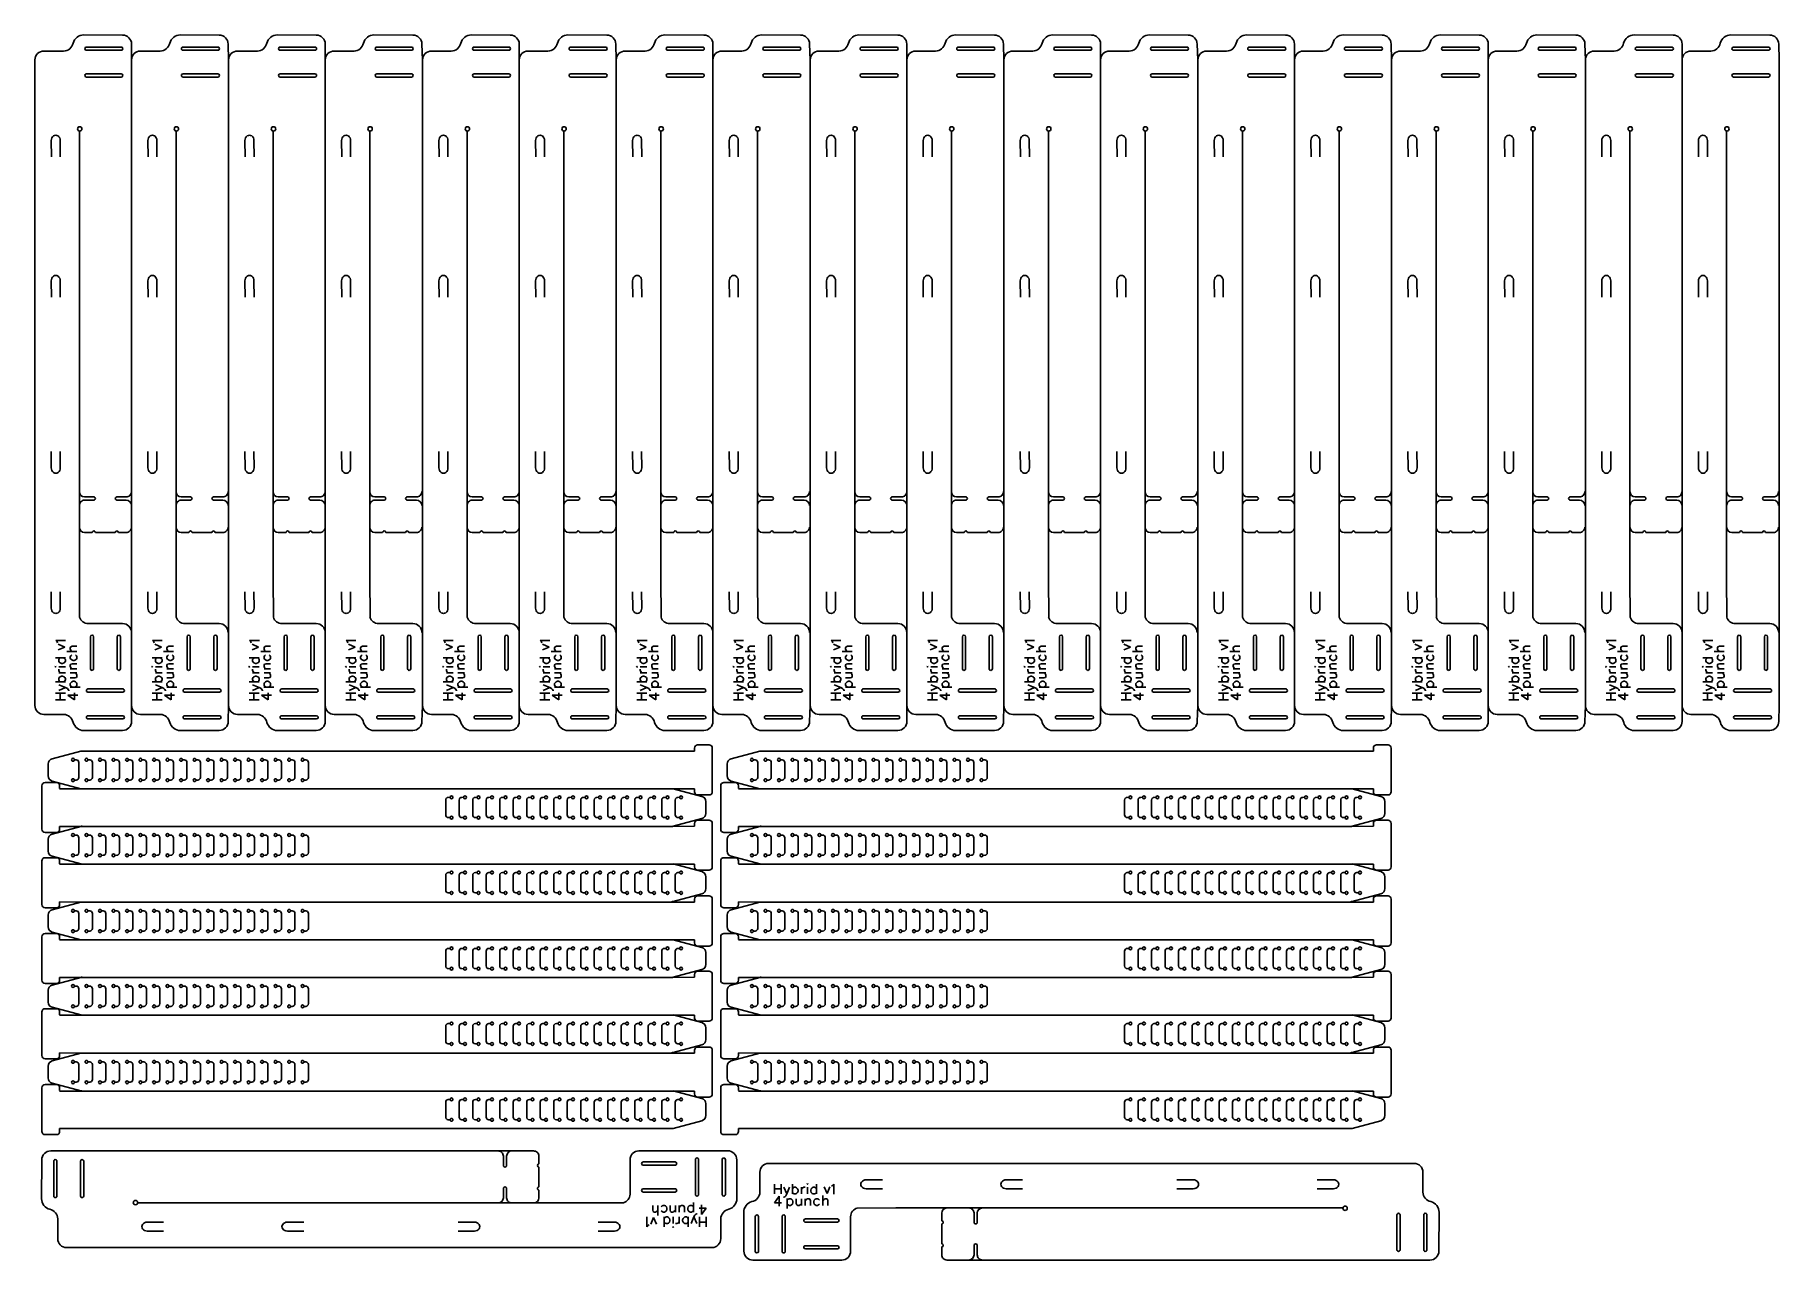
# Model space of a CAD drawing. Extents: x 8 to 984, y 25 to 710.
import ezdxf

# ---------------------------------------------------------------- set-up
doc = ezdxf.new("R2010")
doc.units = 0
doc.layers.add('Layer_1', color=7, linetype='CONTINUOUS')

msp = doc.modelspace()

# ---------------------------------------------------------------- linework, layer by layer
at = {"layer": 'Layer_1', "color": 7}
for p, q in [((56.9907, 710.299661), (35.233988, 710.343661)), ((62.038421, 696.432001), (62.033579, 705.237705)), ((111.072382, 710.299661), (89.315666, 710.343661)), ((116.353415, 696.432001), (116.115261, 705.237705)), ((165.387375, 710.299661), (143.630661, 710.343661)), ((170.435095, 696.432001), (170.430254, 705.237705)), ((219.469041, 710.299661), (197.712341, 710.343661)), ((224.896521, 696.432001), (224.511933, 705.237705)), ((273.93048, 710.299661), (252.173769, 710.343661)), ((278.978201, 696.432001), (278.973439, 705.237705)), ((328.01216, 710.299661), (306.255446, 710.343661)), ((333.293191, 696.432001), (333.055039, 705.237705)), ((382.32715, 710.299661), (360.570436, 710.343661)), ((387.374871, 696.432001), (387.370108, 705.237705)), ((436.40883, 710.299661), (414.652116, 710.343661)), ((441.82628, 696.432001), (441.451709, 705.237705)), ((490.860239, 710.299661), (469.103525, 710.343661)), ((495.90796, 696.432001), (495.903197, 705.237705)), ((544.941919, 710.299661), (523.185205, 710.343661)), ((550.222949, 696.432001), (549.984798, 705.237705)), ((599.256908, 710.299661), (577.500194, 710.343661)), ((604.304629, 696.432001), (604.299867, 705.237705)), ((653.338588, 710.299661), (631.581874, 710.343661)), ((658.766066, 696.432001), (658.381467, 705.237705)), ((707.800025, 710.299661), (686.043311, 710.343661)), ((712.847746, 696.432001), (712.842983, 705.237705)), ((761.881705, 710.299661), (740.124991, 710.343661)), ((767.162735, 696.432001), (766.924584, 705.237705)), ((816.196694, 710.299661), (794.43998, 710.343661)), ((821.244415, 696.432001), (821.239653, 705.237705)), ((870.278374, 710.299661), (848.52166, 710.343661)), ((875.637351, 696.432001), (875.321253, 705.237705)), ((924.67131, 710.299661), (902.914596, 710.343661)), ((929.719031, 696.432001), (929.714269, 705.237705)), ((978.75299, 710.299661), (956.996276, 710.343661)), ((984.034021, 696.432001), (983.795869, 705.237705)), ((7.956743, 696.432001), (7.956743, 531.722278)), ((24.061401, 701.339387), (12.871934, 701.336741)), ((62.038421, 531.722278), (62.038421, 696.432001)), ((78.143079, 701.339387), (66.953612, 701.336741)), ((116.353415, 531.72228), (116.353415, 696.432001)), ((132.458074, 701.339387), (121.268606, 701.336741)), ((170.435095, 531.72228), (170.435095, 696.432001)), ((186.539754, 701.339387), (175.350286, 701.336741)), ((224.896521, 531.722275), (224.896521, 696.432001)), ((241.00118, 701.339387), (229.811712, 701.336741)), ((278.978201, 531.722275), (278.978201, 696.432001)), ((295.082833, 701.339387), (283.893392, 701.336741)), ((333.293191, 531.722278), (333.293191, 696.432001)), ((349.397849, 701.339387), (338.208382, 701.336741)), ((387.374871, 531.722278), (387.374871, 696.432001)), ((403.479529, 701.339387), (392.290062, 701.336741)), ((441.82628, 531.72228), (441.82628, 696.432001)), ((457.930938, 701.339387), (446.741471, 701.336741)), ((495.90796, 531.72228), (495.90796, 696.432001)), ((512.012618, 701.339387), (500.823151, 701.336741)), ((550.222949, 531.72228), (550.222949, 696.432001)), ((566.327607, 701.339387), (555.13814, 701.336741)), ((604.304629, 531.72228), (604.304629, 696.432001)), ((620.409288, 701.339387), (609.21982, 701.336741)), ((658.766066, 531.722275), (658.766066, 696.432001)), ((674.870724, 701.339387), (663.681257, 701.336741)), ((712.847746, 531.722275), (712.847746, 696.432001)), ((728.952404, 701.339387), (717.762937, 701.336741)), ((767.162735, 531.722278), (767.162735, 696.432001)), ((783.267394, 701.339387), (772.077926, 701.336741)), ((821.244415, 531.722278), (821.244415, 696.432001)), ((837.349074, 701.339387), (826.159606, 701.336741)), ((875.637351, 531.722275), (875.637351, 696.432001)), ((891.742009, 701.339387), (880.552542, 701.336741)), ((929.719031, 531.722275), (929.719031, 696.432001)), ((945.823689, 701.339387), (934.634222, 701.336741)), ((984.034021, 531.722272), (984.034021, 696.432001)), ((32.901078, 406.469464), (32.901078, 656.655681)), ((33.079804, 659.033438), (33.079804, 659.033438)), ((86.982755, 406.469464), (86.982755, 656.655681)), ((87.161481, 659.033438), (87.161481, 659.033438)), ((141.29775, 406.469464), (141.29775, 656.655681)), ((141.476476, 659.033438), (141.476476, 659.033438)), ((195.37943, 406.469464), (195.37943, 656.655681)), ((195.558156, 659.033438), (195.558156, 659.033438)), ((249.840858, 406.469464), (249.840858, 656.655681)), ((250.019585, 659.033438), (250.019585, 659.033438)), ((303.922536, 406.469464), (303.922536, 656.655681)), ((304.101262, 659.033438), (304.101262, 659.033438)), ((358.237525, 406.469464), (358.237525, 656.655681)), ((358.416251, 659.033438), (358.416251, 659.033438)), ((412.319205, 406.469464), (412.319205, 656.655681)), ((412.497931, 659.033438), (412.497931, 659.033438)), ((466.770614, 406.469464), (466.770614, 656.655681)), ((466.94934, 659.033438), (466.94934, 659.033438)), ((520.852294, 406.469464), (520.852294, 656.655681)), ((521.03102, 659.033438), (521.03102, 659.033438)), ((575.167284, 406.469464), (575.167284, 656.655681)), ((575.34601, 659.033438), (575.34601, 659.033438)), ((629.248964, 406.469464), (629.248964, 656.655681)), ((629.42769, 659.033438), (629.42769, 659.033438)), ((683.7104, 406.469464), (683.7104, 656.655681)), ((683.889126, 659.033438), (683.889126, 659.033438)), ((737.79208, 406.469464), (737.79208, 656.655681)), ((737.970806, 659.033438), (737.970806, 659.033438)), ((792.10707, 406.469464), (792.10707, 656.655681)), ((792.285796, 659.033438), (792.285796, 659.033438)), ((846.18875, 406.469464), (846.18875, 656.655681)), ((846.367476, 659.033438), (846.367476, 659.033438)), ((900.581686, 406.469464), (900.581686, 656.655681)), ((900.760412, 659.033438), (900.760412, 659.033438)), ((954.663366, 406.469464), (954.663366, 656.655681)), ((954.842092, 659.033438), (954.842092, 659.033438)), ((7.956743, 531.722278), (7.956743, 343.774195)), ((62.038421, 531.722278), (62.038421, 343.774195)), ((116.353415, 531.72228), (116.353415, 343.774195)), ((170.435095, 531.72228), (170.435095, 343.774195)), ((224.896521, 531.722275), (224.896521, 343.774195)), ((278.978201, 531.722275), (278.978201, 343.774195)), ((333.293191, 531.722278), (333.293191, 343.774195)), ((387.374871, 531.722278), (387.374871, 343.774195)), ((441.82628, 531.72228), (441.82628, 343.774195)), ((495.90796, 531.72228), (495.90796, 343.774195)), ((550.222949, 531.72228), (550.222949, 343.774195)), ((604.304629, 531.72228), (604.304629, 343.774195)), ((658.766066, 531.722275), (658.766066, 343.774195)), ((712.847746, 531.722275), (712.847746, 343.774195)), ((767.162735, 531.722278), (767.162735, 343.774195)), ((821.244415, 531.722278), (821.244415, 343.774195)), ((875.637351, 531.722275), (875.637351, 343.774168)), ((929.719031, 531.722275), (929.719031, 343.774168)), ((984.034021, 531.722272), (984.034021, 343.774168)), ((40.970764, 451.933575), (35.710265, 451.933575)), ((35.710265, 450.133297), (40.970764, 450.133297)), ((59.090115, 451.933575), (53.829643, 451.933575)), ((53.829643, 450.133297), (59.090115, 450.133297)), ((95.052441, 451.933578), (89.791942, 451.933578)), ((89.791942, 450.1333), (95.052441, 450.1333)), ((113.171798, 451.933578), (107.911326, 451.933578)), ((107.911326, 450.1333), (113.171798, 450.1333)), ((149.367436, 451.933578), (144.106937, 451.933578)), ((144.106937, 450.1333), (149.367436, 450.1333)), ((167.48679, 451.933578), (162.226318, 451.933578)), ((162.226318, 450.1333), (167.48679, 450.1333)), ((203.449116, 451.933578), (198.188617, 451.933578)), ((198.188617, 450.1333), (203.449116, 450.1333)), ((221.568457, 451.933578), (216.307998, 451.933578)), ((216.307998, 450.1333), (221.568457, 450.1333)), ((257.910544, 451.933573), (252.650046, 451.933573)), ((252.650046, 450.133295), (257.910544, 450.133295)), ((276.029896, 451.933573), (270.769398, 451.933573)), ((270.769398, 450.133295), (276.029896, 450.133295)), ((311.992222, 451.933575), (306.731723, 451.933575)), ((306.731723, 450.133297), (311.992222, 450.133297)), ((330.111576, 451.933575), (324.851104, 451.933575)), ((324.851104, 450.133297), (330.111576, 450.133297)), ((366.307211, 451.933575), (361.046713, 451.933575)), ((361.046713, 450.133297), (366.307211, 450.133297)), ((384.426566, 451.933575), (379.166094, 451.933575)), ((379.166094, 450.133297), (384.426566, 450.133297)), ((420.388891, 451.933575), (415.128393, 451.933575)), ((415.128393, 450.133297), (420.388891, 450.133297)), ((438.508246, 451.933575), (433.247774, 451.933575)), ((433.247774, 450.133297), (438.508246, 450.133297)), ((474.8403, 451.933578), (469.579801, 451.933578)), ((469.579801, 450.1333), (474.8403, 450.1333)), ((492.959655, 451.933578), (487.699182, 451.933578)), ((487.699182, 450.1333), (492.959655, 450.1333)), ((528.92198, 451.933578), (523.661481, 451.933578)), ((523.661481, 450.1333), (528.92198, 450.1333)), ((547.041335, 451.933578), (541.780862, 451.933578)), ((541.780862, 450.1333), (547.041335, 450.1333)), ((583.23697, 451.933578), (577.976471, 451.933578)), ((577.976471, 450.1333), (583.23697, 450.1333)), ((601.356324, 451.933578), (596.095852, 451.933578)), ((596.095852, 450.1333), (601.356324, 450.1333)), ((637.31865, 451.933578), (632.058151, 451.933578)), ((632.058151, 450.1333), (637.31865, 450.1333)), ((655.438004, 451.933578), (650.177532, 451.933578)), ((650.177532, 450.1333), (655.438004, 450.1333)), ((691.780086, 451.933573), (686.519587, 451.933573)), ((686.519587, 450.133295), (691.780086, 450.133295)), ((709.899441, 451.933573), (704.638968, 451.933573)), ((704.638968, 450.133295), (709.899441, 450.133295)), ((745.861766, 451.933575), (740.601267, 451.933575)), ((740.601267, 450.133297), (745.861766, 450.133297)), ((763.981121, 451.933575), (758.720648, 451.933575)), ((758.720648, 450.133297), (763.981121, 450.133297)), ((800.176756, 451.933575), (794.916257, 451.933575)), ((794.916257, 450.133297), (800.176756, 450.133297)), ((818.29611, 451.933575), (813.035638, 451.933575)), ((813.035638, 450.133297), (818.29611, 450.133297)), ((854.258436, 451.933575), (848.997937, 451.933575)), ((848.997937, 450.133297), (854.258436, 450.133297)), ((872.37779, 451.933575), (867.117318, 451.933575)), ((867.117318, 450.133297), (872.37779, 450.133297)), ((908.651371, 451.933573), (903.390873, 451.933573)), ((903.390873, 450.133295), (908.651371, 450.133295)), ((926.770726, 451.933573), (921.510254, 451.933573)), ((921.510254, 450.133295), (926.770726, 450.133295)), ((962.733051, 451.933573), (957.472553, 451.933573)), ((957.472553, 450.133295), (962.733051, 450.133295)), ((980.852406, 451.933573), (975.591934, 451.933573)), ((975.591934, 450.133295), (980.852406, 450.133295)), ((40.094966, 432.029643), (35.776834, 432.029643)), ((52.95292, 432.030596), (41.847487, 432.030596)), ((59.090115, 432.030596), (54.706393, 432.030596)), ((94.176644, 432.029643), (89.858511, 432.029643)), ((107.034603, 432.030596), (95.929164, 432.030596)), ((113.171798, 432.030596), (108.788076, 432.030596)), ((148.491639, 432.029643), (144.173506, 432.029643)), ((161.349595, 432.030596), (150.244159, 432.030596)), ((167.48679, 432.030596), (163.103068, 432.030596)), ((202.573318, 432.029643), (198.255186, 432.029643)), ((215.431275, 432.030596), (204.325839, 432.030596)), ((221.568457, 432.030596), (217.184748, 432.030596)), ((257.034747, 432.029643), (252.716615, 432.029643)), ((269.892674, 432.030596), (258.787268, 432.030596)), ((276.029896, 432.030596), (271.646147, 432.030596)), ((311.116424, 432.029643), (306.798292, 432.029643)), ((323.974381, 432.030596), (312.868945, 432.030596)), ((330.111576, 432.030596), (325.727854, 432.030596)), ((365.431414, 432.029643), (361.113282, 432.029643)), ((378.28937, 432.030596), (367.183935, 432.030596)), ((384.426566, 432.030596), (380.042843, 432.030596)), ((419.513094, 432.029643), (415.194962, 432.029643)), ((432.37105, 432.030596), (421.265615, 432.030596)), ((438.508246, 432.030596), (434.124523, 432.030596)), ((473.964503, 432.029643), (469.64637, 432.029643)), ((486.822459, 432.030596), (475.717023, 432.030596)), ((492.959655, 432.030596), (488.575932, 432.030596)), ((528.046183, 432.029643), (523.72805, 432.029643)), ((540.904139, 432.030596), (529.798703, 432.030596)), ((547.041335, 432.030596), (542.657612, 432.030596)), ((582.361172, 432.029643), (578.04304, 432.029643)), ((595.219129, 432.030596), (584.113693, 432.030596)), ((601.356324, 432.030596), (596.972602, 432.030596)), ((636.442852, 432.029643), (632.12472, 432.029643)), ((649.300809, 432.030596), (638.195373, 432.030596)), ((655.438004, 432.030596), (651.054282, 432.030596)), ((690.904289, 432.029643), (686.586156, 432.029643)), ((703.762245, 432.030596), (692.656809, 432.030596)), ((709.899441, 432.030596), (705.515718, 432.030596)), ((744.985969, 432.029643), (740.667836, 432.029643)), ((757.843925, 432.030596), (746.738489, 432.030596)), ((763.981121, 432.030596), (759.597398, 432.030596)), ((799.300958, 432.029643), (794.982826, 432.029643)), ((812.158915, 432.030596), (801.053479, 432.030596)), ((818.29611, 432.030596), (813.912388, 432.030596)), ((853.382638, 432.029643), (849.064506, 432.029643)), ((866.240595, 432.030596), (855.135159, 432.030596)), ((872.37779, 432.030596), (867.994068, 432.030596)), ((907.775574, 432.029643), (903.457442, 432.029643)), ((920.63353, 432.030596), (909.528095, 432.030596)), ((926.770726, 432.030596), (922.387004, 432.030596)), ((961.857254, 432.029643), (957.539122, 432.029643)), ((974.71521, 432.030596), (963.609775, 432.030596)), ((980.852406, 432.030596), (976.468684, 432.030596)), ((33.012335, 384.590116), (32.901078, 406.469464)), ((87.094012, 384.590116), (86.982755, 406.469464)), ((141.409007, 384.590116), (141.29775, 406.469464)), ((195.490687, 384.590116), (195.37943, 406.469464)), ((249.952116, 384.59009), (249.840858, 406.469464)), ((304.033793, 384.590116), (303.922536, 406.469464)), ((358.348783, 384.590116), (358.237525, 406.469464)), ((412.430463, 384.590116), (412.319205, 406.469464)), ((466.881871, 384.590116), (466.770614, 406.469464)), ((520.963551, 384.590116), (520.852294, 406.469464)), ((575.278541, 384.590116), (575.167284, 406.469464)), ((629.360221, 384.590116), (629.248964, 406.469464)), ((683.821658, 384.59009), (683.7104, 406.469464)), ((737.903338, 384.590116), (737.79208, 406.469464)), ((792.218327, 384.590116), (792.10707, 406.469464)), ((846.300007, 384.590116), (846.18875, 406.469464)), ((900.692943, 384.59009), (900.581686, 406.469464)), ((954.774623, 384.59009), (954.663366, 406.469464)), ((57.033139, 381.076423), (37.7996, 381.076423)), ((111.114821, 381.076423), (91.881277, 381.076423)), ((165.429814, 381.076423), (146.196272, 381.076423)), ((219.51148, 381.076423), (200.277952, 381.076423)), ((273.97292, 381.076396), (254.739381, 381.076396)), ((328.0546, 381.076423), (308.821058, 381.076423)), ((382.369589, 381.076423), (363.136048, 381.076423)), ((436.451269, 381.076423), (417.217728, 381.076423)), ((490.902678, 381.076423), (471.669136, 381.076423)), ((544.984358, 381.076423), (525.750816, 381.076423)), ((599.299348, 381.076423), (580.065806, 381.076423)), ((653.381027, 381.076423), (634.147486, 381.076423)), ((707.842464, 381.076396), (688.608923, 381.076396)), ((761.924144, 381.076423), (742.690603, 381.076423)), ((816.239134, 381.076423), (797.005592, 381.076423)), ((870.320814, 381.076423), (851.087272, 381.076423)), ((924.713749, 381.076396), (905.480208, 381.076396)), ((978.795429, 381.076396), (959.561888, 381.076396)), ((7.956743, 343.774195), (7.956743, 335.267496)), ((62.038421, 343.774195), (62.038421, 335.267496)), ((116.353415, 343.774195), (116.353415, 335.267496)), ((170.435095, 343.774195), (170.435095, 335.267496)), ((224.896521, 343.774195), (224.896521, 335.267496)), ((278.978201, 343.774195), (278.978201, 335.267496)), ((333.293191, 343.774195), (333.293191, 335.267496)), ((387.374871, 343.774195), (387.374871, 335.267496)), ((441.82628, 343.774195), (441.82628, 335.267496)), ((495.90796, 343.774195), (495.90796, 335.267496)), ((550.222949, 343.774195), (550.222949, 335.267496)), ((604.304629, 343.774195), (604.304629, 335.267496)), ((658.766066, 343.774195), (658.766066, 335.267496)), ((712.847746, 343.774195), (712.847746, 335.267496)), ((767.162735, 343.774195), (767.162735, 335.267496)), ((821.244415, 343.774195), (821.244415, 335.267496)), ((875.637351, 343.774168), (875.637351, 335.26747)), ((929.719031, 343.774168), (929.719031, 335.26747)), ((984.034021, 343.774168), (984.034021, 335.26747)), ((62.038421, 335.267496), (62.067922, 326.37239)), ((116.353415, 335.267496), (116.149604, 326.37239)), ((170.435095, 335.267496), (170.464596, 326.37239)), ((224.896521, 335.267496), (224.546276, 326.37239)), ((278.978201, 335.267496), (279.007702, 326.37239)), ((333.293191, 335.267496), (333.089382, 326.37239)), ((387.374871, 335.267496), (387.404372, 326.37239)), ((441.82628, 335.267496), (441.486052, 326.37239)), ((495.90796, 335.267496), (495.937461, 326.37239)), ((550.222949, 335.267496), (550.019141, 326.37239)), ((604.304629, 335.267496), (604.33413, 326.37239)), ((658.766066, 335.267496), (658.41581, 326.37239)), ((712.847746, 335.267496), (712.877247, 326.37239)), ((767.162735, 335.267496), (766.958927, 326.37239)), ((821.244415, 335.267496), (821.273916, 326.37239)), ((875.637351, 335.26747), (875.355596, 326.37239)), ((929.719031, 335.26747), (929.748532, 326.372364)), ((984.034021, 335.26747), (983.830212, 326.372364)), ((24.095744, 330.270708), (12.906277, 330.273354)), ((78.177422, 330.270708), (66.987954, 330.273354)), ((132.492417, 330.270708), (121.302949, 330.273354)), ((186.574097, 330.270708), (175.384629, 330.273354)), ((241.035523, 330.270708), (229.846055, 330.273354)), ((295.117203, 330.270708), (283.927735, 330.273354)), ((349.432192, 330.270708), (338.242725, 330.273354)), ((403.513872, 330.270708), (392.324405, 330.273354)), ((457.965281, 330.270708), (446.775814, 330.273354)), ((512.046961, 330.270708), (500.857494, 330.273354)), ((566.36195, 330.270708), (555.172483, 330.273354)), ((620.44363, 330.270708), (609.254163, 330.273354)), ((674.905067, 330.270708), (663.7156, 330.273354)), ((728.986747, 330.270708), (717.79728, 330.273354)), ((783.301736, 330.270708), (772.112269, 330.273354)), ((837.383416, 330.270708), (826.193949, 330.273354)), ((891.776352, 330.270681), (880.586885, 330.273327)), ((945.858032, 330.270681), (934.668565, 330.273327)), ((57.025043, 321.310436), (35.268331, 321.266436)), ((111.106725, 321.310436), (89.350009, 321.266436)), ((165.421717, 321.310436), (143.665004, 321.266436)), ((219.503384, 321.310436), (197.746684, 321.266436)), ((273.964797, 321.310436), (252.208112, 321.266436)), ((328.046503, 321.310436), (306.289789, 321.266436)), ((382.361493, 321.310436), (360.604779, 321.266436)), ((385.248229, 313.203021), (378.848223, 313.203021)), ((436.443173, 321.310436), (414.686459, 321.266436)), ((490.894582, 321.310436), (469.137868, 321.266436)), ((544.976262, 321.310436), (523.219548, 321.266436)), ((599.291251, 321.310436), (577.534537, 321.266436)), ((653.372931, 321.310436), (631.616217, 321.266436)), ((707.834368, 321.310436), (686.077654, 321.266436)), ((761.916048, 321.310436), (740.159334, 321.266436)), ((765.170476, 313.203021), (758.770469, 313.203021)), ((816.231037, 321.310436), (794.474323, 321.266436)), ((870.312717, 321.310436), (848.556003, 321.266436)), ((924.705653, 321.310436), (902.948939, 321.266436)), ((978.787333, 321.310436), (957.030619, 321.266436)), ((33.685303, 309.700784), (17.630095, 305.398818)), ((377.04821, 309.803019), (34.461752, 309.803019)), ((377.04821, 311.403007), (377.04821, 309.803019)), ((387.048216, 287.003026), (387.048216, 311.403007)), ((413.607541, 309.700784), (397.552333, 305.398818)), ((756.970456, 309.803019), (414.383987, 309.803019)), ((756.970456, 311.403007), (756.970456, 309.803019)), ((766.970463, 287.003026), (766.970463, 311.403007)), ((15.406563, 302.501048), (15.406563, 295.905012)), ((17.630095, 293.007216), (33.685303, 288.70525)), ((395.328801, 302.501048), (395.328801, 295.905012)), ((397.552333, 293.007216), (413.607541, 288.70525)), ((11.820477, 290.406335), (11.820477, 266.006353)), ((20.02047, 292.206349), (13.620464, 292.206349)), ((21.761749, 288.603015), (377.04821, 288.603015)), ((21.820484, 288.806347), (21.820484, 290.406335)), ((381.238601, 284.402146), (365.183394, 288.704112)), ((377.04821, 288.603015), (377.04821, 287.003026)), ((378.848223, 285.203013), (385.248229, 285.203013)), ((391.742718, 290.406335), (391.742718, 266.006353)), ((399.942711, 292.206349), (393.542705, 292.206349)), ((401.683987, 288.603015), (756.970456, 288.603015)), ((401.742725, 288.806347), (401.742725, 290.406335)), ((761.160847, 284.402146), (745.10564, 288.704112)), ((756.970456, 288.603015), (756.970456, 287.003026)), ((758.770469, 285.203013), (765.170476, 285.203013)), ((383.462133, 274.908314), (383.462133, 281.50435)), ((763.384379, 274.908314), (763.384379, 281.50435)), ((13.620464, 264.20634), (20.02047, 264.20634)), ((33.685303, 267.618406), (17.630095, 263.31644)), ((21.820484, 266.006353), (21.820484, 267.606341)), ((21.820484, 267.606341), (364.406947, 267.606341)), ((364.406947, 267.606341), (377.04821, 267.720641)), ((365.183394, 267.708576), (381.238601, 272.010544)), ((377.04821, 267.720641), (377.04821, 269.32063)), ((385.248229, 271.120644), (378.848223, 271.120644)), ((387.048216, 244.920649), (387.048216, 269.32063)), ((393.542705, 264.20634), (399.942711, 264.20634)), ((413.607541, 267.618406), (397.552333, 263.31644)), ((401.742725, 266.006353), (401.742725, 267.606341)), ((401.742725, 267.606341), (744.329194, 267.606341)), ((744.329194, 267.606341), (756.970456, 267.720641)), ((745.10564, 267.708576), (761.160847, 272.010544)), ((756.970456, 267.720641), (756.970456, 269.32063)), ((765.170476, 271.120644), (758.770469, 271.120644)), ((766.970463, 244.920649), (766.970463, 269.32063)), ((15.406563, 260.418671), (15.406563, 253.822635)), ((395.328801, 260.418671), (395.328801, 253.822635)), ((11.820477, 248.323958), (11.820477, 223.923977)), ((20.02047, 250.123971), (13.620464, 250.123971)), ((17.630095, 250.924839), (33.685303, 246.622872)), ((21.761749, 246.520637), (377.04821, 246.520637)), ((21.820484, 246.72397), (21.820484, 248.323958)), ((381.238601, 242.319768), (365.183394, 246.621735)), ((377.04821, 246.520637), (377.04821, 244.920649)), ((391.742718, 248.323958), (391.742718, 223.923977)), ((399.942711, 250.123971), (393.542705, 250.123971)), ((397.552333, 250.924839), (413.607541, 246.622872)), ((401.683987, 246.520637), (756.970456, 246.520637)), ((401.742725, 246.72397), (401.742725, 248.323958)), ((761.160847, 242.319768), (745.10564, 246.621735)), ((756.970456, 246.520637), (756.970456, 244.920649)), ((378.848223, 243.120636), (385.248229, 243.120636)), ((383.462133, 232.825936), (383.462133, 239.421972)), ((758.770469, 243.120636), (765.170476, 243.120636)), ((763.384379, 232.825936), (763.384379, 239.421972)), ((33.685303, 225.227288), (17.630095, 220.925322)), ((34.461749, 225.329523), (21.820484, 225.523965)), ((21.820484, 225.523965), (21.820484, 223.923977)), ((377.04821, 225.329523), (34.461749, 225.329523)), ((365.183394, 225.6262), (381.238601, 229.928167)), ((377.04821, 226.929511), (377.04821, 225.329523)), ((385.248229, 228.729525), (378.848223, 228.729525)), ((387.048216, 202.529531), (387.048216, 226.929511)), ((413.607541, 225.227288), (397.552333, 220.925322)), ((414.383987, 225.329523), (401.742725, 225.523965)), ((401.742725, 225.523965), (401.742725, 223.923977)), ((756.970456, 225.329523), (414.383987, 225.329523)), ((745.10564, 225.6262), (761.160847, 229.928167)), ((756.970456, 226.929511), (756.970456, 225.329523)), ((765.170476, 228.729525), (758.770469, 228.729525)), ((766.970463, 202.529531), (766.970463, 226.929511)), ((13.620464, 222.123964), (20.02047, 222.123964)), ((15.406563, 218.027552), (15.406563, 211.431516)), ((393.542705, 222.123964), (399.942711, 222.123964)), ((395.328801, 218.027552), (395.328801, 211.431516)), ((11.820477, 205.93284), (11.820477, 181.532859)), ((20.02047, 207.732853), (13.620464, 207.732853)), ((17.630095, 208.53372), (33.685303, 204.231754)), ((21.820484, 204.332851), (21.820484, 205.93284)), ((391.742718, 205.93284), (391.742718, 181.532859)), ((399.942711, 207.732853), (393.542705, 207.732853)), ((397.552333, 208.53372), (413.607541, 204.231754)), ((401.742725, 204.332851), (401.742725, 205.93284)), ((21.761749, 204.129519), (377.04821, 204.129519)), ((381.238601, 199.92865), (365.183394, 204.230616)), ((377.04821, 204.129519), (377.04821, 202.529531)), ((378.848223, 200.729517), (385.248229, 200.729517)), ((383.462133, 190.434818), (383.462133, 197.030854)), ((401.683987, 204.129519), (756.970456, 204.129519)), ((761.160847, 199.92865), (745.10564, 204.230616)), ((756.970456, 204.129519), (756.970456, 202.529531)), ((758.770469, 200.729517), (765.170476, 200.729517)), ((763.384379, 190.434818), (763.384379, 197.030854)), ((365.183394, 183.235082), (381.238601, 187.537048)), ((385.248229, 186.647149), (378.848223, 186.647149)), ((745.10564, 183.235082), (761.160847, 187.537048)), ((765.170476, 186.647149), (758.770469, 186.647149)), ((13.620464, 179.732845), (20.02047, 179.732845)), ((15.406563, 175.945176), (15.406563, 169.34914)), ((33.685303, 183.144912), (17.630095, 178.842946)), ((21.820484, 181.532859), (21.820484, 183.132847)), ((21.820484, 183.132847), (364.406947, 183.132847)), ((364.406947, 183.132847), (377.04821, 183.247147)), ((377.04821, 183.247147), (377.04821, 184.847135)), ((387.048216, 160.447155), (387.048216, 184.847135)), ((393.542705, 179.732845), (399.942711, 179.732845)), ((395.328801, 175.945176), (395.328801, 169.34914)), ((413.607541, 183.144912), (397.552333, 178.842946)), ((401.742725, 181.532859), (401.742725, 183.132847)), ((401.742725, 183.132847), (744.329194, 183.132847)), ((744.329194, 183.132847), (756.970456, 183.247147)), ((756.970456, 183.247147), (756.970456, 184.847135)), ((766.970463, 160.447155), (766.970463, 184.847135)), ((17.630095, 166.451344), (33.685303, 162.149378)), ((397.552333, 166.451344), (413.607541, 162.149378)), ((11.820477, 163.850464), (11.820477, 139.450483)), ((20.02047, 165.650477), (13.620464, 165.650477)), ((21.761749, 162.047143), (377.04821, 162.047143)), ((21.820484, 162.250475), (21.820484, 163.850464)), ((381.238601, 157.846274), (365.183394, 162.14824)), ((377.04821, 162.047143), (377.04821, 160.447155)), ((378.848223, 158.647141), (385.248229, 158.647141)), ((391.742718, 163.850464), (391.742718, 139.450483)), ((399.942711, 165.650477), (393.542705, 165.650477)), ((401.683987, 162.047143), (756.970456, 162.047143)), ((401.742725, 162.250475), (401.742725, 163.850464)), ((761.160847, 157.846274), (745.10564, 162.14824)), ((756.970456, 162.047143), (756.970456, 160.447155)), ((758.770469, 158.647141), (765.170476, 158.647141)), ((383.462133, 148.352442), (383.462133, 154.948478)), ((763.384379, 148.352442), (763.384379, 154.948478)), ((13.620464, 137.650469), (20.02047, 137.650469)), ((33.685303, 140.714027), (17.630095, 136.412061)), ((21.820484, 139.450483), (21.820484, 141.050471)), ((21.820484, 141.050471), (34.461749, 140.816262)), ((34.461749, 140.816262), (377.04821, 140.816262)), ((365.183394, 141.152706), (381.238601, 145.454672)), ((377.04821, 142.41625), (377.04821, 140.816262)), ((385.248229, 144.216264), (378.848223, 144.216264)), ((387.048216, 118.016269), (387.048216, 142.41625)), ((393.542705, 137.650469), (399.942711, 137.650469)), ((413.607541, 140.714027), (397.552333, 136.412061)), ((401.742725, 139.450483), (401.742725, 141.050471)), ((401.742725, 141.050471), (414.383987, 140.816262)), ((414.383987, 140.816262), (756.970456, 140.816262)), ((745.10564, 141.152706), (761.160847, 145.454672)), ((756.970456, 142.41625), (756.970456, 140.816262)), ((765.170476, 144.216264), (758.770469, 144.216264)), ((766.970463, 118.016269), (766.970463, 142.41625)), ((15.406563, 133.514291), (15.406563, 126.918255)), ((395.328801, 133.514291), (395.328801, 126.918255)), ((11.820477, 121.419578), (11.820477, 97.019598)), ((20.02047, 123.219592), (13.620464, 123.219592)), ((17.630095, 124.020459), (33.685303, 119.718493)), ((21.761749, 119.616258), (377.04821, 119.616258)), ((21.820484, 119.81959), (21.820484, 121.419578)), ((381.238601, 115.415389), (365.183394, 119.717355)), ((377.04821, 119.616258), (377.04821, 118.016269)), ((391.742718, 121.419578), (391.742718, 97.019598)), ((399.942711, 123.219592), (393.542705, 123.219592)), ((397.552333, 124.020459), (413.607541, 119.718493)), ((401.683987, 119.616258), (756.970456, 119.616258)), ((401.742725, 119.81959), (401.742725, 121.419578)), ((761.160847, 115.415389), (745.10564, 119.717355)), ((756.970456, 119.616258), (756.970456, 118.016269)), ((378.848223, 116.216256), (385.248229, 116.216256)), ((383.462133, 105.921557), (383.462133, 112.517593)), ((758.770469, 116.216256), (765.170476, 116.216256)), ((763.384379, 105.921557), (763.384379, 112.517593)), ((21.820484, 97.019598), (21.820484, 98.619586)), ((21.820484, 98.619586), (364.406947, 98.619586)), ((365.183394, 98.721821), (381.238601, 103.023787)), ((401.742725, 97.019598), (401.742725, 98.619586)), ((401.742725, 98.619586), (744.329194, 98.619586)), ((745.10564, 98.721821), (761.160847, 103.023787)), ((13.620464, 95.219584), (20.02047, 95.219584)), ((393.542705, 95.219584), (399.942711, 95.219584)), ((11.769624, 81.085251), (11.725624, 59.328538)), ((25.637284, 86.132972), (16.83158, 86.12821)), ((190.347005, 86.132972), (25.637284, 86.132972)), ((190.347005, 86.132972), (287.148966, 86.132972)), ((270.135707, 83.184667), (270.135707, 77.924195)), ((271.935985, 77.924195), (271.935985, 83.184667)), ((290.038705, 83.184667), (290.038705, 78.800945)), ((340.992878, 81.127691), (340.992878, 61.894149)), ((345.920618, 86.132972), (378.295106, 86.132972)), ((378.295106, 86.132972), (386.801804, 86.132972)), ((386.801804, 86.132972), (395.696911, 86.162473)), ((400.758866, 81.119594), (400.802867, 59.36288)), ((427.140751, 79.144136), (418.634053, 79.144136)), ((615.088853, 79.144136), (427.140751, 79.144136)), ((615.088853, 79.144136), (779.798574, 79.144136)), ((290.038705, 77.047472), (290.038705, 65.942036)), ((413.637264, 63.005135), (413.63991, 74.194602)), ((784.70596, 63.039478), (784.703314, 74.228945)), ((270.135707, 65.065313), (270.135707, 59.804814)), ((271.935985, 59.804814), (271.935985, 65.065313)), ((290.039658, 64.189515), (290.039658, 59.871383)), ((63.035847, 57.174353), (63.035847, 57.174353)), ((315.599837, 56.995627), (65.413604, 56.995627)), ((337.479185, 57.106884), (315.599837, 56.995627)), ((404.676991, 30.075834), (404.632991, 51.832548)), ((464.442979, 30.067738), (464.442979, 49.301279)), ((467.956672, 54.088544), (489.836021, 54.199801)), ((489.836021, 54.199801), (740.022253, 54.199801)), ((515.3962, 47.005913), (515.3962, 51.324045)), ((533.499872, 51.390614), (533.499872, 46.130115)), ((535.30015, 46.130115), (535.30015, 51.390614)), ((742.400011, 54.021075), (742.400011, 54.021075)), ((793.666233, 30.110177), (793.710233, 51.866891)), ((20.729898, 48.155951), (20.732544, 36.966483)), ((391.798593, 48.190294), (391.795947, 37.000826)), ((515.397152, 34.147956), (515.397152, 45.253392)), ((190.347005, 32.051292), (25.637284, 32.051292)), ((190.347005, 32.051292), (378.295106, 32.051292)), ((378.295106, 32.051292), (386.801804, 32.051292)), ((515.397152, 28.010761), (515.397152, 32.394483)), ((533.499872, 33.271233), (533.499872, 28.010761)), ((535.30015, 28.010761), (535.30015, 33.271233)), ((418.634053, 25.062456), (409.738946, 25.032955)), ((427.140751, 25.062456), (418.634053, 25.062456)), ((459.515239, 25.062456), (427.140751, 25.062456)), ((615.088853, 25.062456), (518.286892, 25.062456)), ((615.088853, 25.062456), (779.798574, 25.062456)), ((779.798574, 25.062456), (788.604278, 25.067218))]:
    msp.add_line(p, q, dxfattribs=at)
at = {"layer": 'Layer_1', "color": 1}
for p, q in [((36.789183, 703.584668), (56.289183, 703.584668)), ((90.87086, 703.584668), (110.370866, 703.584668)), ((145.185855, 703.584668), (164.685858, 703.584668)), ((199.267535, 703.584668), (218.767538, 703.584668)), ((253.728963, 703.584668), (273.228964, 703.584668)), ((307.810641, 703.584668), (327.310644, 703.584668)), ((362.12563, 703.584668), (381.625634, 703.584668)), ((416.20731, 703.584668), (435.707314, 703.584668)), ((470.658719, 703.584668), (490.158723, 703.584668)), ((524.740399, 703.584668), (544.240402, 703.584668)), ((579.055389, 703.584668), (598.555392, 703.584668)), ((633.137069, 703.584668), (652.637072, 703.584668)), ((687.598505, 703.584668), (707.098509, 703.584668)), ((741.680185, 703.584668), (761.180189, 703.584668)), ((795.995175, 703.584668), (815.495178, 703.584668)), ((850.076855, 703.584668), (869.576858, 703.584668)), ((904.469791, 703.584668), (923.969794, 703.584668)), ((958.551471, 703.584668), (978.051474, 703.584668)), ((56.289183, 701.784681), (36.789183, 701.784681)), ((110.370866, 701.784681), (90.87086, 701.784681)), ((164.685858, 701.784681), (145.185855, 701.784681)), ((218.767538, 701.784681), (199.267535, 701.784681)), ((273.228964, 701.784681), (253.728963, 701.784681)), ((327.310644, 701.784681), (307.810641, 701.784681)), ((381.625634, 701.784681), (362.12563, 701.784681)), ((435.707314, 701.784681), (416.20731, 701.784681)), ((490.158723, 701.784681), (470.658719, 701.784681)), ((544.240402, 701.784681), (524.740399, 701.784681)), ((598.555392, 701.784681), (579.055389, 701.784681)), ((652.637072, 701.784681), (633.137069, 701.784681)), ((707.098509, 701.784681), (687.598505, 701.784681)), ((761.180189, 701.784681), (741.680185, 701.784681)), ((815.495178, 701.784681), (795.995175, 701.784681)), ((869.576858, 701.784681), (850.076855, 701.784681)), ((923.969794, 701.784681), (904.469791, 701.784681)), ((978.051474, 701.784681), (958.551471, 701.784681)), ((36.789183, 688.584671), (56.289183, 688.584671)), ((56.289183, 686.784685), (36.789183, 686.784685)), ((90.87086, 688.584671), (110.370866, 688.584671)), ((110.370866, 686.784685), (90.87086, 686.784685)), ((145.185855, 688.584671), (164.685858, 688.584671)), ((164.685858, 686.784685), (145.185855, 686.784685)), ((199.267535, 688.584671), (218.767538, 688.584671)), ((218.767538, 686.784685), (199.267535, 686.784685)), ((253.728963, 688.584671), (273.228964, 688.584671)), ((273.228964, 686.784685), (253.728963, 686.784685)), ((307.810641, 688.584671), (327.310644, 688.584671)), ((327.310644, 686.784685), (307.810641, 686.784685)), ((362.12563, 688.584671), (381.625634, 688.584671)), ((381.625634, 686.784685), (362.12563, 686.784685)), ((416.20731, 688.584671), (435.707314, 688.584671)), ((435.707314, 686.784685), (416.20731, 686.784685)), ((470.658719, 688.584671), (490.158723, 688.584671)), ((490.158723, 686.784685), (470.658719, 686.784685)), ((524.740399, 688.584671), (544.240402, 688.584671)), ((544.240402, 686.784685), (524.740399, 686.784685)), ((579.055389, 688.584671), (598.555392, 688.584671)), ((598.555392, 686.784685), (579.055389, 686.784685)), ((633.137069, 688.584671), (652.637072, 688.584671)), ((652.637072, 686.784685), (633.137069, 686.784685)), ((687.598505, 688.584671), (707.098509, 688.584671)), ((707.098509, 686.784685), (687.598505, 686.784685)), ((741.680185, 688.584671), (761.180189, 688.584671)), ((761.180189, 686.784685), (741.680185, 686.784685)), ((795.995175, 688.584671), (815.495178, 688.584671)), ((815.495178, 686.784685), (795.995175, 686.784685)), ((850.076855, 688.584671), (869.576858, 688.584671)), ((869.576858, 686.784685), (850.076855, 686.784685)), ((904.469791, 688.584671), (923.969794, 688.584671)), ((923.969794, 686.784685), (904.469791, 686.784685)), ((958.551471, 688.584671), (978.051474, 688.584671)), ((978.051474, 686.784685), (958.551471, 686.784685)), ((17.137414, 651.236379), (17.184166, 642.111667)), ((22.167117, 651.235956), (22.190665, 642.110662)), ((71.219092, 651.236379), (71.265844, 642.111667)), ((76.248794, 651.235956), (76.272342, 642.110662)), ((125.534087, 651.236379), (125.580838, 642.111667)), ((130.563789, 651.235956), (130.587337, 642.110662)), ((179.615767, 651.236379), (179.662519, 642.111667)), ((184.645469, 651.235956), (184.669017, 642.110662)), ((234.077192, 651.236379), (234.123944, 642.111667)), ((239.106895, 651.235956), (239.130443, 642.110662)), ((288.158872, 651.236379), (288.205624, 642.111667)), ((293.188549, 651.235956), (293.212097, 642.110662)), ((342.473862, 651.236379), (342.520614, 642.111667)), ((347.503565, 651.235956), (347.527113, 642.110662)), ((396.555542, 651.236379), (396.602294, 642.111667)), ((401.585245, 651.235956), (401.608793, 642.110662)), ((451.006951, 651.236379), (451.053703, 642.111667)), ((456.036654, 651.235956), (456.060201, 642.110662)), ((505.088631, 651.236379), (505.135383, 642.111667)), ((510.118334, 651.235956), (510.141881, 642.110662)), ((559.40362, 651.236379), (559.450372, 642.111667)), ((564.433323, 651.235956), (564.456871, 642.110662)), ((613.4853, 651.236379), (613.532052, 642.111667)), ((618.515003, 651.235956), (618.538551, 642.110662)), ((667.946737, 651.236379), (667.993489, 642.111667)), ((672.97644, 651.235956), (672.999987, 642.110662)), ((722.028417, 651.236379), (722.075169, 642.111667)), ((727.05812, 651.235956), (727.081667, 642.110662)), ((776.343406, 651.236379), (776.390158, 642.111667)), ((781.373109, 651.235956), (781.396657, 642.110662)), ((830.425086, 651.236379), (830.471838, 642.111667)), ((835.454789, 651.235956), (835.478337, 642.110662)), ((884.818022, 651.236379), (884.864774, 642.111667)), ((889.847725, 651.235956), (889.871273, 642.110662)), ((938.899702, 651.236379), (938.946454, 642.111667)), ((943.929405, 651.235956), (943.952953, 642.110662)), ((17.137414, 572.823907), (17.184166, 563.699195)), ((22.167117, 572.823536), (22.190665, 563.69819)), ((71.219092, 572.823907), (71.265844, 563.699195)), ((76.248794, 572.823536), (76.272342, 563.69819)), ((125.534087, 572.82388), (125.580838, 563.699195)), ((130.563789, 572.82351), (130.587337, 563.69819)), ((179.615767, 572.82388), (179.662519, 563.699195)), ((184.645469, 572.82351), (184.669017, 563.69819)), ((234.077192, 572.823907), (234.123944, 563.699195)), ((239.106895, 572.823536), (239.130443, 563.69819)), ((288.158872, 572.823907), (288.205624, 563.699195)), ((293.188549, 572.823536), (293.212097, 563.69819)), ((342.473862, 572.82388), (342.520614, 563.699195)), ((347.503565, 572.82351), (347.527113, 563.69819)), ((396.555542, 572.82388), (396.602294, 563.699195)), ((401.585245, 572.82351), (401.608793, 563.69819)), ((451.006951, 572.82388), (451.053703, 563.699195)), ((456.036654, 572.82351), (456.060201, 563.69819)), ((505.088631, 572.82388), (505.135383, 563.699195)), ((510.118334, 572.82351), (510.141881, 563.69819)), ((559.40362, 572.82388), (559.450372, 563.699195)), ((564.433323, 572.82351), (564.456871, 563.69819)), ((613.4853, 572.82388), (613.532052, 563.699195)), ((618.515003, 572.82351), (618.538551, 563.69819)), ((667.946737, 572.823907), (667.993489, 563.699195)), ((672.97644, 572.823536), (672.999987, 563.69819)), ((722.028417, 572.823907), (722.075169, 563.699195)), ((727.05812, 572.823536), (727.081667, 563.69819)), ((776.343406, 572.82388), (776.390158, 563.699195)), ((781.373109, 572.82351), (781.396657, 563.69819)), ((830.425086, 572.82388), (830.471838, 563.699195)), ((835.454789, 572.82351), (835.478337, 563.69819)), ((884.818022, 572.82388), (884.864774, 563.699195)), ((889.847725, 572.82351), (889.871273, 563.69819)), ((938.899702, 572.82388), (938.946454, 563.699195)), ((943.929405, 572.82351), (943.952953, 563.69819)), ((17.160883, 468.18214), (17.137335, 477.307461)), ((22.190585, 468.181744), (22.143834, 477.306455)), ((71.24256, 468.18214), (71.219012, 477.307461)), ((76.272263, 468.181744), (76.225511, 477.306455)), ((125.557555, 468.182143), (125.534007, 477.307464)), ((130.587258, 468.181746), (130.540506, 477.306458)), ((179.639235, 468.182143), (179.615687, 477.307464)), ((184.668938, 468.181746), (184.622186, 477.306458)), ((234.100661, 468.182138), (234.077113, 477.307458)), ((239.130364, 468.181741), (239.083612, 477.306453)), ((288.182315, 468.182138), (288.158767, 477.307458)), ((293.212044, 468.181741), (293.165292, 477.306453)), ((342.497331, 468.18214), (342.473783, 477.307461)), ((347.527033, 468.181744), (347.480281, 477.306455)), ((396.579011, 468.18214), (396.555463, 477.307461)), ((401.608713, 468.181744), (401.561961, 477.306455)), ((451.030419, 468.182143), (451.006871, 477.307464)), ((456.060122, 468.181746), (456.01337, 477.306458)), ((505.112099, 468.182143), (505.088551, 477.307464)), ((510.141802, 468.181746), (510.09505, 477.306458)), ((559.427089, 468.182143), (559.403541, 477.307464)), ((564.456792, 468.181746), (564.41004, 477.306458)), ((613.508769, 468.182143), (613.485221, 477.307464)), ((618.538472, 468.181746), (618.49172, 477.306458)), ((667.970205, 468.182138), (667.946658, 477.307458)), ((672.999908, 468.181741), (672.953156, 477.306453)), ((722.051885, 468.182138), (722.028338, 477.307458)), ((727.081588, 468.181741), (727.034836, 477.306453)), ((776.366875, 468.18214), (776.343327, 477.307461)), ((781.396578, 468.181744), (781.349826, 477.306455)), ((830.448555, 468.18214), (830.425007, 477.307461)), ((835.478258, 468.181744), (835.431506, 477.306455)), ((884.841491, 468.182138), (884.817943, 477.307458)), ((889.871194, 468.181741), (889.824442, 477.306453)), ((938.923171, 468.182138), (938.899623, 477.307458)), ((943.952874, 468.181741), (943.906122, 477.306453)), ((17.160883, 389.769652), (17.137335, 398.894973)), ((22.190585, 389.769255), (22.143834, 398.893967)), ((71.24256, 389.769652), (71.219012, 398.894973)), ((76.272263, 389.769255), (76.225511, 398.893967)), ((125.557555, 389.769652), (125.534007, 398.894973)), ((130.587258, 389.769255), (130.540506, 398.893967)), ((179.639235, 389.769652), (179.615687, 398.894973)), ((184.668938, 389.769255), (184.622186, 398.893967)), ((234.100661, 389.769652), (234.077113, 398.894973)), ((239.130364, 389.769255), (239.083612, 398.893967)), ((288.182315, 389.769652), (288.158767, 398.894973)), ((293.212044, 389.769255), (293.165292, 398.893967)), ((342.497331, 389.769652), (342.473783, 398.894973)), ((347.527033, 389.769255), (347.480281, 398.893967)), ((396.579011, 389.769652), (396.555463, 398.894973)), ((401.608713, 389.769255), (401.561961, 398.893967)), ((451.030419, 389.769652), (451.006871, 398.894973)), ((456.060122, 389.769255), (456.01337, 398.893967)), ((505.112099, 389.769652), (505.088551, 398.894973)), ((510.141802, 389.769255), (510.09505, 398.893967)), ((559.427089, 389.769652), (559.403541, 398.894973)), ((564.456792, 389.769255), (564.41004, 398.893967)), ((613.508769, 389.769652), (613.485221, 398.894973)), ((618.538472, 389.769255), (618.49172, 398.893967)), ((667.970205, 389.769652), (667.946658, 398.894973)), ((672.999908, 389.769255), (672.953156, 398.893967)), ((722.051885, 389.769652), (722.028338, 398.894973)), ((727.081588, 389.769255), (727.034836, 398.893967)), ((776.366875, 389.769652), (776.343327, 398.894973)), ((781.396578, 389.769255), (781.349826, 398.893967)), ((830.448555, 389.769652), (830.425007, 398.894973)), ((835.478258, 389.769255), (835.431506, 398.893967)), ((884.841491, 389.769626), (884.817943, 398.894973)), ((889.871194, 389.769229), (889.824442, 398.893967)), ((938.923171, 389.769626), (938.899623, 398.894973)), ((943.952874, 389.769229), (943.906122, 398.893967)), ((39.029066, 373.706692), (39.029066, 355.806677)), ((39.929046, 374.606673), (39.929046, 374.606673)), ((40.829053, 355.806677), (40.829053, 373.706692)), ((54.02906, 373.706692), (54.02906, 355.806677)), ((54.929066, 374.606673), (54.929066, 374.606673)), ((55.829047, 355.806677), (55.829047, 373.706692)), ((93.110743, 373.706692), (93.110743, 355.806677)), ((94.010723, 374.606673), (94.010723, 374.606673)), ((94.91073, 355.806677), (94.91073, 373.706692)), ((108.110742, 373.706692), (108.110742, 355.806677)), ((109.010749, 374.606673), (109.010749, 374.606673)), ((109.910729, 355.806677), (109.910729, 373.706692)), ((147.425738, 373.706692), (147.425738, 355.806677)), ((148.325718, 374.606673), (148.325718, 374.606673)), ((149.225725, 355.806677), (149.225725, 373.706692)), ((162.425735, 373.706692), (162.425735, 355.806677)), ((163.325741, 374.606673), (163.325741, 374.606673)), ((164.225721, 355.806677), (164.225721, 373.706692)), ((201.507418, 373.706692), (201.507418, 355.806677)), ((202.407398, 374.606673), (202.407398, 374.606673)), ((203.307405, 355.806677), (203.307405, 373.706692)), ((216.507415, 373.706692), (216.507415, 355.806677)), ((217.407421, 374.606673), (217.407421, 374.606673)), ((218.307401, 355.806677), (218.307401, 373.706692)), ((255.968847, 373.706692), (255.968847, 355.806677)), ((256.868827, 374.606673), (256.868827, 374.606673)), ((257.768833, 355.806677), (257.768833, 373.706692)), ((270.968814, 373.706692), (270.968814, 355.806677)), ((271.868847, 374.606673), (271.868847, 374.606673)), ((272.768827, 355.806677), (272.768827, 373.706692)), ((310.050524, 373.706692), (310.050524, 355.806677)), ((310.950504, 374.606673), (310.950504, 374.606673)), ((311.850511, 355.806677), (311.850511, 373.706692)), ((325.05052, 373.706692), (325.05052, 355.806677)), ((325.950527, 374.606673), (325.950527, 374.606673)), ((326.850507, 355.806677), (326.850507, 373.706692)), ((364.365514, 373.706692), (364.365514, 355.806677)), ((365.265494, 374.606673), (365.265494, 374.606673)), ((366.1655, 355.806677), (366.1655, 373.706692)), ((379.36551, 373.706692), (379.36551, 355.806677)), ((380.265517, 374.606673), (380.265517, 374.606673)), ((381.165497, 355.806677), (381.165497, 373.706692)), ((418.447194, 373.706692), (418.447194, 355.806677)), ((419.347174, 374.606673), (419.347174, 374.606673)), ((420.24718, 355.806677), (420.24718, 373.706692)), ((433.44719, 373.706692), (433.44719, 355.806677)), ((434.347197, 374.606673), (434.347197, 374.606673)), ((435.247177, 355.806677), (435.247177, 373.706692)), ((472.898602, 373.706692), (472.898602, 355.806677)), ((473.798583, 374.606673), (473.798583, 374.606673)), ((474.698589, 355.806677), (474.698589, 373.706692)), ((487.898599, 373.706692), (487.898599, 355.806677)), ((488.798605, 374.606673), (488.798605, 374.606673)), ((489.698586, 355.806677), (489.698586, 373.706692)), ((526.980282, 373.706692), (526.980282, 355.806677)), ((527.880262, 374.606673), (527.880262, 374.606673)), ((528.780269, 355.806677), (528.780269, 373.706692)), ((541.980279, 373.706692), (541.980279, 355.806677)), ((542.880285, 374.606673), (542.880285, 374.606673)), ((543.780266, 355.806677), (543.780266, 373.706692)), ((581.295272, 373.706692), (581.295272, 355.806677)), ((582.195252, 374.606673), (582.195252, 374.606673)), ((583.095259, 355.806677), (583.095259, 373.706692)), ((596.295268, 373.706692), (596.295268, 355.806677)), ((597.195275, 374.606673), (597.195275, 374.606673)), ((598.095255, 355.806677), (598.095255, 373.706692)), ((635.376952, 373.706692), (635.376952, 355.806677)), ((636.276932, 374.606673), (636.276932, 374.606673)), ((637.176939, 355.806677), (637.176939, 373.706692)), ((650.376948, 373.706692), (650.376948, 355.806677)), ((651.276955, 374.606673), (651.276955, 374.606673)), ((652.176935, 355.806677), (652.176935, 373.706692)), ((689.838388, 373.706692), (689.838388, 355.806677)), ((690.738369, 374.606673), (690.738369, 374.606673)), ((691.638375, 355.806677), (691.638375, 373.706692)), ((704.838385, 373.706692), (704.838385, 355.806677)), ((705.738391, 374.606673), (705.738391, 374.606673)), ((706.638372, 355.806677), (706.638372, 373.706692)), ((743.920068, 373.706692), (743.920068, 355.806677)), ((744.820049, 374.606673), (744.820049, 374.606673)), ((745.720055, 355.806677), (745.720055, 373.706692)), ((758.920065, 373.706692), (758.920065, 355.806677)), ((759.820071, 374.606673), (759.820071, 374.606673)), ((760.720052, 355.806677), (760.720052, 373.706692)), ((798.235058, 373.706692), (798.235058, 355.806677)), ((799.135038, 374.606673), (799.135038, 374.606673)), ((800.035045, 355.806677), (800.035045, 373.706692)), ((813.235054, 373.706692), (813.235054, 355.806677)), ((814.135061, 374.606673), (814.135061, 374.606673)), ((815.035041, 355.806677), (815.035041, 373.706692)), ((852.316738, 373.706692), (852.316738, 355.806677)), ((853.216718, 374.606673), (853.216718, 374.606673)), ((854.116725, 355.806677), (854.116725, 373.706692)), ((867.316734, 373.706692), (867.316734, 355.806677)), ((868.216741, 374.606673), (868.216741, 374.606673)), ((869.116721, 355.806677), (869.116721, 373.706692)), ((906.709674, 373.706666), (906.709674, 355.806651)), ((907.609654, 374.606646), (907.609654, 374.606646)), ((908.509661, 355.806651), (908.509661, 373.706666)), ((921.70967, 373.706666), (921.70967, 355.806651)), ((922.609677, 374.606646), (922.609677, 374.606646)), ((923.509657, 355.806651), (923.509657, 373.706666)), ((960.791354, 373.706666), (960.791354, 355.806651)), ((961.691334, 374.606646), (961.691334, 374.606646)), ((962.591341, 355.806651), (962.591341, 373.706666)), ((975.79135, 373.706666), (975.79135, 355.806651)), ((976.691357, 374.606646), (976.691357, 374.606646)), ((977.591337, 355.806651), (977.591337, 373.706666)), ((39.929046, 354.906671), (39.929046, 354.906671)), ((54.929066, 354.906671), (54.929066, 354.906671)), ((94.010723, 354.906671), (94.010723, 354.906671)), ((109.010749, 354.906671), (109.010749, 354.906671)), ((148.325718, 354.906671), (148.325718, 354.906671)), ((163.325741, 354.906671), (163.325741, 354.906671)), ((202.407398, 354.906671), (202.407398, 354.906671)), ((217.407421, 354.906671), (217.407421, 354.906671)), ((256.868827, 354.906671), (256.868827, 354.906671)), ((271.868847, 354.906671), (271.868847, 354.906671)), ((310.950504, 354.906671), (310.950504, 354.906671)), ((325.950527, 354.906671), (325.950527, 354.906671)), ((365.265494, 354.906671), (365.265494, 354.906671)), ((380.265517, 354.906671), (380.265517, 354.906671)), ((419.347174, 354.906671), (419.347174, 354.906671)), ((434.347197, 354.906671), (434.347197, 354.906671)), ((473.798583, 354.906671), (473.798583, 354.906671)), ((488.798605, 354.906671), (488.798605, 354.906671)), ((527.880262, 354.906671), (527.880262, 354.906671)), ((542.880285, 354.906671), (542.880285, 354.906671)), ((582.195252, 354.906671), (582.195252, 354.906671)), ((597.195275, 354.906671), (597.195275, 354.906671)), ((636.276932, 354.906671), (636.276932, 354.906671)), ((651.276955, 354.906671), (651.276955, 354.906671)), ((690.738369, 354.906671), (690.738369, 354.906671)), ((705.738391, 354.906671), (705.738391, 354.906671)), ((744.820049, 354.906671), (744.820049, 354.906671)), ((759.820071, 354.906671), (759.820071, 354.906671)), ((799.135038, 354.906671), (799.135038, 354.906671)), ((814.135061, 354.906671), (814.135061, 354.906671)), ((853.216718, 354.906671), (853.216718, 354.906671)), ((868.216741, 354.906671), (868.216741, 354.906671)), ((907.609654, 354.906644), (907.609654, 354.906644)), ((922.609677, 354.906644), (922.609677, 354.906644)), ((961.691334, 354.906644), (961.691334, 354.906644)), ((976.691357, 354.906644), (976.691357, 354.906644)), ((37.679056, 344.51979), (57.179057, 344.51979)), ((57.179057, 342.719777), (37.679056, 342.719777)), ((91.760733, 344.51979), (111.260739, 344.51979)), ((111.260739, 342.719777), (91.760733, 342.719777)), ((146.075728, 344.51979), (165.575731, 344.51979)), ((165.575731, 342.719777), (146.075728, 342.719777)), ((200.157408, 344.51979), (219.657398, 344.51979)), ((219.657398, 342.719777), (200.157408, 342.719777)), ((254.618837, 344.51979), (274.118837, 344.51979)), ((274.118837, 342.719751), (254.618837, 342.719751)), ((308.700514, 344.51979), (328.200517, 344.51979)), ((328.200517, 342.719751), (308.700514, 342.719751)), ((363.015504, 344.51979), (382.515507, 344.51979)), ((382.515507, 342.719751), (363.015504, 342.719751)), ((417.097184, 344.51979), (436.597187, 344.51979)), ((436.597187, 342.719751), (417.097184, 342.719751)), ((471.548592, 344.51979), (491.048596, 344.51979)), ((491.048596, 342.719777), (471.548592, 342.719777)), ((525.630272, 344.51979), (545.130276, 344.51979)), ((545.130276, 342.719777), (525.630272, 342.719777)), ((579.945262, 344.51979), (599.445265, 344.51979)), ((599.445265, 342.719777), (579.945262, 342.719777)), ((634.026942, 344.51979), (653.526945, 344.51979)), ((653.526945, 342.719777), (634.026942, 342.719777)), ((688.488378, 344.51979), (707.988382, 344.51979)), ((707.988382, 342.719751), (688.488378, 342.719751)), ((742.570058, 344.51979), (762.070062, 344.51979)), ((762.070062, 342.719751), (742.570058, 342.719751)), ((796.885048, 344.51979), (816.385051, 344.51979)), ((816.385051, 342.719751), (796.885048, 342.719751)), ((850.966728, 344.51979), (870.466731, 344.51979)), ((870.466731, 342.719751), (850.966728, 342.719751)), ((905.359664, 344.519764), (924.859667, 344.519764)), ((924.859667, 342.719751), (905.359664, 342.719751)), ((959.441344, 344.519764), (978.941347, 344.519764)), ((978.941347, 342.719751), (959.441344, 342.719751)), ((37.679056, 329.519794), (57.179057, 329.519794)), ((57.179057, 327.719781), (37.679056, 327.719781)), ((91.760733, 329.519794), (111.260739, 329.519794)), ((111.260739, 327.719781), (91.760733, 327.719781)), ((146.075728, 329.519794), (165.575731, 329.519794)), ((165.575731, 327.719781), (146.075728, 327.719781)), ((200.157408, 329.519794), (219.657398, 329.519794)), ((219.657398, 327.719781), (200.157408, 327.719781)), ((254.618837, 329.519794), (274.118837, 329.519794)), ((274.118837, 327.719781), (254.618837, 327.719781)), ((308.700514, 329.519794), (328.200517, 329.519794)), ((328.200517, 327.719781), (308.700514, 327.719781)), ((363.015504, 329.519794), (382.515507, 329.519794)), ((382.515507, 327.719781), (363.015504, 327.719781)), ((417.097184, 329.519794), (436.597187, 329.519794)), ((436.597187, 327.719781), (417.097184, 327.719781)), ((471.548592, 329.519794), (491.048596, 329.519794)), ((491.048596, 327.719781), (471.548592, 327.719781)), ((525.630272, 329.519794), (545.130276, 329.519794)), ((545.130276, 327.719781), (525.630272, 327.719781)), ((579.945262, 329.519794), (599.445265, 329.519794)), ((599.445265, 327.719781), (579.945262, 327.719781)), ((634.026942, 329.519794), (653.526945, 329.519794)), ((653.526945, 327.719781), (634.026942, 327.719781)), ((688.488378, 329.519794), (707.988382, 329.519794)), ((707.988382, 327.719781), (688.488378, 327.719781)), ((742.570058, 329.519794), (762.070062, 329.519794)), ((762.070062, 327.719781), (742.570058, 327.719781)), ((796.885048, 329.519794), (816.385051, 329.519794)), ((816.385051, 327.719781), (796.885048, 327.719781)), ((850.966728, 329.519794), (870.466731, 329.519794)), ((870.466731, 327.719781), (850.966728, 327.719781)), ((905.359664, 329.519768), (924.859667, 329.519768)), ((924.859667, 327.719754), (905.359664, 327.719754)), ((959.441344, 329.519768), (978.941347, 329.519768)), ((978.941347, 327.719754), (959.441344, 327.719754)), ((30.106443, 304.890341), (31.078839, 304.874996)), ((30.106549, 304.903015), (30.106549, 304.903015)), ((32.555082, 303.375126), (32.555082, 295.030908)), ((37.663419, 304.890341), (38.635816, 304.874996)), ((37.663525, 304.903015), (37.663525, 304.903015)), ((40.112058, 303.375126), (40.112058, 295.030908)), ((45.220424, 304.890341), (46.192792, 304.874996)), ((45.220501, 304.903015), (45.220501, 304.903015)), ((47.669032, 303.375126), (47.669032, 295.030908)), ((52.777395, 304.890341), (53.749792, 304.874996)), ((52.777501, 304.903015), (52.777501, 304.903015)), ((55.226008, 303.375126), (55.226008, 295.030908)), ((60.334372, 304.890341), (61.306768, 304.874996)), ((60.33448, 304.903015), (60.33448, 304.903015)), ((62.783014, 303.375126), (62.783014, 295.030908)), ((67.89135, 304.890341), (68.863747, 304.874996)), ((67.891454, 304.903015), (67.891454, 304.903015)), ((70.339987, 303.375126), (70.339987, 295.030908)), ((75.448324, 304.890341), (76.420721, 304.874996)), ((75.44843, 304.903015), (75.44843, 304.903015)), ((77.896963, 303.375126), (77.896963, 295.030908)), ((83.005327, 304.890341), (83.977697, 304.874996)), ((83.005406, 304.903015), (83.005406, 304.903015)), ((85.45394, 303.375126), (85.45394, 295.030908)), ((90.562303, 304.890341), (91.534702, 304.874996)), ((90.562409, 304.903015), (90.562409, 304.903015)), ((93.010916, 303.375126), (93.010916, 295.030908)), ((98.119279, 304.890341), (99.091679, 304.874996)), ((98.119385, 304.903015), (98.119385, 304.903015)), ((100.567895, 303.375126), (100.567895, 295.030908)), ((105.676258, 304.890341), (106.648657, 304.874996)), ((105.676364, 304.903015), (105.676364, 304.903015)), ((108.124898, 303.375126), (108.124898, 295.030908)), ((113.233234, 304.890341), (114.205631, 304.874996)), ((113.23334, 304.903015), (113.23334, 304.903015)), ((115.681874, 303.375126), (115.681874, 295.030908)), ((120.790211, 304.890341), (121.762607, 304.874996)), ((120.790316, 304.903015), (120.790316, 304.903015)), ((123.23885, 303.375126), (123.23885, 295.030908)), ((128.347213, 304.890341), (129.319584, 304.874996)), ((128.347293, 304.903015), (128.347293, 304.903015)), ((130.795826, 303.375126), (130.795826, 295.030908)), ((135.90419, 304.890341), (136.876589, 304.874996)), ((135.904298, 304.903015), (135.904298, 304.903015)), ((138.352805, 303.375126), (138.352805, 295.030908)), ((143.461166, 304.890341), (144.433565, 304.874996)), ((143.461274, 304.903015), (143.461274, 304.903015)), ((145.909808, 303.375126), (145.909808, 295.030908)), ((151.018145, 304.890341), (151.990541, 304.874996)), ((151.018251, 304.903015), (151.018251, 304.903015)), ((153.466784, 303.375126), (153.466784, 295.030908)), ((158.575121, 304.890341), (159.547518, 304.874996)), ((158.575227, 304.903015), (158.575227, 304.903015)), ((161.02376, 303.375126), (161.02376, 295.030908)), ((410.028681, 304.890341), (411.001078, 304.874996)), ((410.028787, 304.903015), (410.028787, 304.903015)), ((412.47732, 303.375126), (412.47732, 295.030908)), ((417.585657, 304.890341), (418.558054, 304.874996)), ((417.585763, 304.903015), (417.585763, 304.903015)), ((420.034297, 303.375126), (420.034297, 295.030908)), ((425.14266, 304.890341), (426.11503, 304.874996)), ((425.142739, 304.903015), (425.142739, 304.903015)), ((427.591273, 303.375126), (427.591273, 295.030908)), ((432.699636, 304.890341), (433.672033, 304.874996)), ((432.699742, 304.903015), (432.699742, 304.903015)), ((435.148249, 303.375126), (435.148249, 295.030908)), ((440.256613, 304.890341), (441.229009, 304.874996)), ((440.256718, 304.903015), (440.256718, 304.903015)), ((442.705252, 303.375126), (442.705252, 295.030908)), ((447.813589, 304.890341), (448.785985, 304.874996)), ((447.813695, 304.903015), (447.813695, 304.903015)), ((450.262228, 303.375126), (450.262228, 295.030908)), ((455.370565, 304.890341), (456.342962, 304.874996)), ((455.370671, 304.903015), (455.370671, 304.903015)), ((457.819204, 303.375126), (457.819204, 295.030908)), ((462.927568, 304.890341), (463.899938, 304.874996)), ((462.927647, 304.903015), (462.927647, 304.903015)), ((465.376181, 303.375126), (465.376181, 295.030908)), ((470.484544, 304.890341), (471.456941, 304.874996)), ((470.48465, 304.903015), (470.48465, 304.903015)), ((472.933157, 303.375126), (472.933157, 295.030908)), ((478.04152, 304.890341), (479.013917, 304.874996)), ((478.041626, 304.903015), (478.041626, 304.903015)), ((480.490133, 303.375126), (480.490133, 295.030908)), ((485.598496, 304.890341), (486.570893, 304.874996)), ((485.598602, 304.903015), (485.598602, 304.903015)), ((488.047136, 303.375126), (488.047136, 295.030908)), ((493.155473, 304.890341), (494.127869, 304.874996)), ((493.155579, 304.903015), (493.155579, 304.903015)), ((495.604112, 303.375126), (495.604112, 295.030908)), ((500.712449, 304.890341), (501.684846, 304.874996)), ((500.712555, 304.903015), (500.712555, 304.903015)), ((503.161088, 303.375126), (503.161088, 295.030908)), ((508.269452, 304.890341), (509.241822, 304.874996)), ((508.269531, 304.903015), (508.269531, 304.903015)), ((510.718065, 303.375126), (510.718065, 295.030908)), ((515.826428, 304.890341), (516.798825, 304.874996)), ((515.826534, 304.903015), (515.826534, 304.903015)), ((518.275041, 303.375126), (518.275041, 295.030908)), ((523.383404, 304.890341), (524.355801, 304.874996)), ((523.38351, 304.903015), (523.38351, 304.903015)), ((525.832044, 303.375126), (525.832044, 295.030908)), ((530.94038, 304.890341), (531.912777, 304.874996)), ((530.940486, 304.903015), (530.940486, 304.903015)), ((533.38902, 303.375126), (533.38902, 295.030908)), ((538.497357, 304.890341), (539.469753, 304.874996)), ((538.497462, 304.903015), (538.497462, 304.903015)), ((540.945996, 303.375126), (540.945996, 295.030908)), ((31.078839, 293.531091), (30.106443, 293.515745)), ((30.106549, 293.503019), (30.106549, 293.503019)), ((38.635816, 293.531091), (37.663419, 293.515745)), ((37.663525, 293.503019), (37.663525, 293.503019)), ((46.192792, 293.531091), (45.220424, 293.515745)), ((45.220501, 293.503019), (45.220501, 293.503019)), ((53.749795, 293.531091), (52.777398, 293.515745)), ((52.777501, 293.503019), (52.777501, 293.503019)), ((61.306771, 293.531091), (60.334374, 293.515745)), ((60.33448, 293.503019), (60.33448, 293.503019)), ((68.863744, 293.531091), (67.891348, 293.515745)), ((67.891454, 293.503019), (67.891454, 293.503019)), ((76.420721, 293.531091), (75.448324, 293.515745)), ((75.44843, 293.503019), (75.44843, 293.503019)), ((83.977697, 293.531091), (83.005327, 293.515745)), ((83.005406, 293.503019), (83.005406, 293.503019)), ((91.5347, 293.531091), (90.562303, 293.515745)), ((90.562409, 293.503019), (90.562409, 293.503019)), ((99.091676, 293.531091), (98.119279, 293.515745)), ((98.119385, 293.503019), (98.119385, 293.503019)), ((106.648655, 293.531091), (105.676258, 293.515745)), ((105.676364, 293.503019), (105.676364, 293.503019)), ((114.205631, 293.531091), (113.233234, 293.515745)), ((113.23334, 293.503019), (113.23334, 293.503019)), ((121.762607, 293.531091), (120.790211, 293.515745)), ((120.790316, 293.503019), (120.790316, 293.503019)), ((129.319584, 293.531091), (128.347213, 293.515745)), ((128.347293, 293.503019), (128.347293, 293.503019)), ((136.876589, 293.531091), (135.90419, 293.515745)), ((135.904298, 293.503019), (135.904298, 293.503019)), ((144.433565, 293.531091), (143.461166, 293.515745)), ((143.461274, 293.503019), (143.461274, 293.503019)), ((151.990541, 293.531091), (151.018145, 293.515745)), ((151.018251, 293.503019), (151.018251, 293.503019)), ((159.547518, 293.531091), (158.575121, 293.515745)), ((158.575227, 293.503019), (158.575227, 293.503019)), ((411.001078, 293.531091), (410.028681, 293.515745)), ((410.028787, 293.503019), (410.028787, 293.503019)), ((418.558054, 293.531091), (417.585657, 293.515745)), ((417.585763, 293.503019), (417.585763, 293.503019)), ((426.11503, 293.531091), (425.14266, 293.515745)), ((425.142739, 293.503019), (425.142739, 293.503019)), ((433.672033, 293.531091), (432.699636, 293.515745)), ((432.699742, 293.503019), (432.699742, 293.503019)), ((441.229009, 293.531091), (440.256613, 293.515745)), ((440.256718, 293.503019), (440.256718, 293.503019)), ((448.785985, 293.531091), (447.813589, 293.515745)), ((447.813695, 293.503019), (447.813695, 293.503019)), ((456.342962, 293.531091), (455.370565, 293.515745)), ((455.370671, 293.503019), (455.370671, 293.503019)), ((463.899938, 293.531091), (462.927568, 293.515745)), ((462.927647, 293.503019), (462.927647, 293.503019)), ((471.456941, 293.531091), (470.484544, 293.515745)), ((470.48465, 293.503019), (470.48465, 293.503019)), ((479.013917, 293.531091), (478.04152, 293.515745)), ((478.041626, 293.503019), (478.041626, 293.503019)), ((486.570893, 293.531091), (485.598496, 293.515745)), ((485.598602, 293.503019), (485.598602, 293.503019)), ((494.127869, 293.531091), (493.155473, 293.515745)), ((493.155579, 293.503019), (493.155579, 293.503019)), ((501.684846, 293.531091), (500.712449, 293.515745)), ((500.712555, 293.503019), (500.712555, 293.503019)), ((509.241822, 293.531091), (508.269452, 293.515745)), ((508.269531, 293.503019), (508.269531, 293.503019)), ((516.798825, 293.531091), (515.826428, 293.515745)), ((515.826534, 293.503019), (515.826534, 293.503019)), ((524.355801, 293.531091), (523.383404, 293.515745)), ((523.38351, 293.503019), (523.38351, 293.503019)), ((531.912777, 293.531091), (530.94038, 293.515745)), ((530.940486, 293.503019), (530.940486, 293.503019)), ((539.469753, 293.531091), (538.497357, 293.515745)), ((538.497462, 293.503019), (538.497462, 293.503019)), ((239.321187, 283.878271), (240.293583, 283.893617)), ((240.293477, 283.906343), (240.293477, 283.906343)), ((246.87816, 283.878271), (247.850557, 283.893617)), ((247.850451, 283.906343), (247.850451, 283.906343)), ((254.435136, 283.878271), (255.407533, 283.893617)), ((255.407427, 283.906343), (255.407427, 283.906343)), ((261.992113, 283.878271), (262.964509, 283.893617)), ((262.964403, 283.906343), (262.964403, 283.906343)), ((269.549113, 283.878271), (270.521483, 283.893617)), ((270.521404, 283.906343), (270.521404, 283.906343)), ((277.106089, 283.878271), (278.078486, 283.893617)), ((278.07838, 283.906343), (278.07838, 283.906343)), ((284.663065, 283.878271), (285.635462, 283.893617)), ((285.635356, 283.906343), (285.635356, 283.906343)), ((292.220041, 283.878271), (293.192438, 283.893617)), ((293.192332, 283.906343), (293.192332, 283.906343)), ((299.777018, 283.878271), (300.749414, 283.893617)), ((300.749309, 283.906343), (300.749309, 283.906343)), ((307.333994, 283.878271), (308.306391, 283.893617)), ((308.306285, 283.906343), (308.306285, 283.906343)), ((314.890997, 283.878271), (315.863367, 283.893617)), ((315.863288, 283.906343), (315.863288, 283.906343)), ((322.447973, 283.878271), (323.42037, 283.893617)), ((323.420264, 283.906343), (323.420264, 283.906343)), ((330.004949, 283.878271), (330.977346, 283.893617)), ((330.97724, 283.906343), (330.97724, 283.906343)), ((337.561925, 283.878271), (338.534322, 283.893617)), ((338.534216, 283.906343), (338.534216, 283.906343)), ((345.118902, 283.878271), (346.091298, 283.893617)), ((346.091193, 283.906343), (346.091193, 283.906343)), ((352.675904, 283.878271), (353.648275, 283.893617)), ((353.648195, 283.906343), (353.648195, 283.906343)), ((360.232881, 283.878271), (361.205277, 283.893617)), ((361.205171, 283.906343), (361.205171, 283.906343)), ((367.789857, 283.878271), (368.762254, 283.893617)), ((368.762148, 283.906343), (368.762148, 283.906343)), ((619.243428, 283.878271), (620.215824, 283.893617)), ((620.215718, 283.906343), (620.215718, 283.906343)), ((626.800404, 283.878271), (627.7728, 283.893617)), ((627.772695, 283.906343), (627.772695, 283.906343)), ((634.35738, 283.878271), (635.329777, 283.893617)), ((635.329671, 283.906343), (635.329671, 283.906343)), ((641.914356, 283.878271), (642.886753, 283.893617)), ((642.886647, 283.906343), (642.886647, 283.906343)), ((649.471359, 283.878271), (650.443729, 283.893617)), ((650.44365, 283.906343), (650.44365, 283.906343)), ((657.028335, 283.878271), (658.000732, 283.893617)), ((658.000626, 283.906343), (658.000626, 283.906343)), ((664.585311, 283.878271), (665.557708, 283.893617)), ((665.557602, 283.906343), (665.557602, 283.906343)), ((672.142288, 283.878271), (673.114684, 283.893617)), ((673.114579, 283.906343), (673.114579, 283.906343)), ((679.699264, 283.878271), (680.671661, 283.893617)), ((680.671555, 283.906343), (680.671555, 283.906343)), ((687.25624, 283.878271), (688.228637, 283.893617)), ((688.228531, 283.906343), (688.228531, 283.906343)), ((694.813243, 283.878271), (695.785613, 283.893617)), ((695.785534, 283.906343), (695.785534, 283.906343)), ((702.370219, 283.878271), (703.342616, 283.893617)), ((703.34251, 283.906343), (703.34251, 283.906343)), ((709.927195, 283.878271), (710.899592, 283.893617)), ((710.899486, 283.906343), (710.899486, 283.906343)), ((717.484172, 283.878271), (718.456568, 283.893617)), ((718.456463, 283.906343), (718.456463, 283.906343)), ((725.041148, 283.878271), (726.013545, 283.893617)), ((726.013439, 283.906343), (726.013439, 283.906343)), ((732.598151, 283.878271), (733.570521, 283.893617)), ((733.570441, 283.906343), (733.570441, 283.906343)), ((740.155127, 283.878271), (741.127524, 283.893617)), ((741.127418, 283.906343), (741.127418, 283.906343)), ((747.712103, 283.878271), (748.6845, 283.893617)), ((748.684394, 283.906343), (748.684394, 283.906343)), ((237.844944, 274.034236), (237.844944, 282.378454)), ((245.401917, 274.034236), (245.401917, 282.378454)), ((252.958894, 274.034236), (252.958894, 282.378454)), ((260.515896, 274.034236), (260.515896, 282.378454)), ((268.07287, 274.034236), (268.07287, 282.378454)), ((275.629846, 274.034236), (275.629846, 282.378454)), ((283.186823, 274.034236), (283.186823, 282.378454)), ((290.743799, 274.034236), (290.743799, 282.378454)), ((298.300801, 274.034236), (298.300801, 282.378454)), ((305.857778, 274.034236), (305.857778, 282.378454)), ((313.414754, 274.034236), (313.414754, 282.378454)), ((320.97173, 274.034236), (320.97173, 282.378454)), ((328.528706, 274.034236), (328.528706, 282.378454)), ((336.085683, 274.034236), (336.085683, 282.378454)), ((343.642685, 274.034236), (343.642685, 282.378454)), ((351.199662, 274.034236), (351.199662, 282.378454)), ((358.756638, 274.034236), (358.756638, 282.378454)), ((366.313614, 274.034236), (366.313614, 282.378454)), ((617.767185, 274.034236), (617.767185, 282.378454)), ((625.324161, 274.034236), (625.324161, 282.378454)), ((632.881137, 274.034236), (632.881137, 282.378454)), ((640.43814, 274.034236), (640.43814, 282.378454)), ((647.995116, 274.034236), (647.995116, 282.378454)), ((655.552093, 274.034236), (655.552093, 282.378454)), ((663.109069, 274.034236), (663.109069, 282.378454)), ((670.666045, 274.034236), (670.666045, 282.378454)), ((678.223048, 274.034236), (678.223048, 282.378454)), ((685.780024, 274.034236), (685.780024, 282.378454)), ((693.337, 274.034236), (693.337, 282.378454)), ((700.893976, 274.034236), (700.893976, 282.378454)), ((708.450953, 274.034236), (708.450953, 282.378454)), ((716.007929, 274.034236), (716.007929, 282.378454)), ((723.564932, 274.034236), (723.564932, 282.378454)), ((731.121908, 274.034236), (731.121908, 282.378454)), ((738.678884, 274.034236), (738.678884, 282.378454)), ((746.23586, 274.034236), (746.23586, 282.378454)), ((240.293581, 272.51902), (239.321184, 272.534366)), ((240.293477, 272.506347), (240.293477, 272.506347)), ((247.850557, 272.51902), (246.87816, 272.534366)), ((247.850451, 272.506347), (247.850451, 272.506347)), ((255.407533, 272.51902), (254.435136, 272.534366)), ((255.407427, 272.506347), (255.407427, 272.506347)), ((262.964509, 272.51902), (261.992113, 272.534366)), ((262.964403, 272.506347), (262.964403, 272.506347)), ((270.521483, 272.51902), (269.549113, 272.534366)), ((270.521404, 272.506347), (270.521404, 272.506347)), ((278.078486, 272.51902), (277.106089, 272.534366)), ((278.07838, 272.506347), (278.07838, 272.506347)), ((285.635462, 272.51902), (284.663065, 272.534366)), ((285.635356, 272.506347), (285.635356, 272.506347)), ((293.192438, 272.51902), (292.220041, 272.534366)), ((293.192332, 272.506347), (293.192332, 272.506347)), ((300.749414, 272.51902), (299.777018, 272.534366)), ((300.749309, 272.506347), (300.749309, 272.506347)), ((308.306391, 272.51902), (307.333994, 272.534366)), ((308.306285, 272.506347), (308.306285, 272.506347)), ((315.863367, 272.51902), (314.890997, 272.534366)), ((315.863288, 272.506347), (315.863288, 272.506347)), ((323.42037, 272.51902), (322.447973, 272.534366)), ((323.420264, 272.506347), (323.420264, 272.506347)), ((330.977346, 272.51902), (330.004949, 272.534366)), ((330.97724, 272.506347), (330.97724, 272.506347)), ((338.534322, 272.51902), (337.561925, 272.534366)), ((338.534216, 272.506347), (338.534216, 272.506347)), ((346.091298, 272.51902), (345.118902, 272.534366)), ((346.091193, 272.506347), (346.091193, 272.506347)), ((353.648275, 272.51902), (352.675904, 272.534366)), ((353.648195, 272.506347), (353.648195, 272.506347)), ((361.205277, 272.51902), (360.232881, 272.534366)), ((361.205171, 272.506347), (361.205171, 272.506347)), ((368.762254, 272.51902), (367.789857, 272.534366)), ((368.762148, 272.506347), (368.762148, 272.506347)), ((620.215824, 272.51902), (619.243428, 272.534366)), ((620.215718, 272.506347), (620.215718, 272.506347)), ((627.7728, 272.51902), (626.800404, 272.534366)), ((627.772695, 272.506347), (627.772695, 272.506347)), ((635.329777, 272.51902), (634.35738, 272.534366)), ((635.329671, 272.506347), (635.329671, 272.506347)), ((642.886753, 272.51902), (641.914356, 272.534366)), ((642.886647, 272.506347), (642.886647, 272.506347)), ((650.443729, 272.51902), (649.471359, 272.534366)), ((650.44365, 272.506347), (650.44365, 272.506347)), ((658.000732, 272.51902), (657.028335, 272.534366)), ((658.000626, 272.506347), (658.000626, 272.506347)), ((665.557708, 272.51902), (664.585311, 272.534366)), ((665.557602, 272.506347), (665.557602, 272.506347)), ((673.114684, 272.51902), (672.142288, 272.534366)), ((673.114579, 272.506347), (673.114579, 272.506347)), ((680.671661, 272.51902), (679.699264, 272.534366)), ((680.671555, 272.506347), (680.671555, 272.506347)), ((688.228637, 272.51902), (687.25624, 272.534366)), ((688.228531, 272.506347), (688.228531, 272.506347)), ((695.785613, 272.51902), (694.813243, 272.534366)), ((695.785534, 272.506347), (695.785534, 272.506347)), ((703.342616, 272.51902), (702.370219, 272.534366)), ((703.34251, 272.506347), (703.34251, 272.506347)), ((710.899592, 272.51902), (709.927195, 272.534366)), ((710.899486, 272.506347), (710.899486, 272.506347)), ((718.456568, 272.51902), (717.484172, 272.534366)), ((718.456463, 272.506347), (718.456463, 272.506347)), ((726.013545, 272.51902), (725.041148, 272.534366)), ((726.013439, 272.506347), (726.013439, 272.506347)), ((733.570521, 272.51902), (732.598151, 272.534366)), ((733.570441, 272.506347), (733.570441, 272.506347)), ((741.127524, 272.51902), (740.155127, 272.534366)), ((741.127418, 272.506347), (741.127418, 272.506347)), ((748.6845, 272.51902), (747.712103, 272.534366)), ((748.684394, 272.506347), (748.684394, 272.506347)), ((30.106443, 262.807964), (31.078839, 262.792618)), ((30.106549, 262.820638), (30.106549, 262.820638)), ((32.555082, 261.292748), (32.555082, 252.948531)), ((37.663419, 262.807964), (38.635816, 262.792618)), ((37.663525, 262.820638), (37.663525, 262.820638)), ((40.112058, 261.292748), (40.112058, 252.948531)), ((45.220422, 262.807964), (46.192792, 262.792618)), ((45.220501, 262.820638), (45.220501, 262.820638)), ((47.669032, 261.292748), (47.669032, 252.948531)), ((52.777395, 262.807964), (53.749792, 262.792618)), ((52.777501, 262.820638), (52.777501, 262.820638)), ((55.226008, 261.292748), (55.226008, 252.948531)), ((60.334372, 262.807964), (61.306768, 262.792618)), ((60.334477, 262.820638), (60.334477, 262.820638)), ((62.783011, 261.292748), (62.783011, 252.948531)), ((67.891348, 262.807964), (68.863744, 262.792618)), ((67.891454, 262.820638), (67.891454, 262.820638)), ((70.339987, 261.292748), (70.339987, 252.948531)), ((75.448324, 262.807964), (76.420721, 262.792618)), ((75.44843, 262.820638), (75.44843, 262.820638)), ((77.896963, 261.292748), (77.896963, 252.948531)), ((83.005327, 262.807964), (83.977697, 262.792618)), ((83.005406, 262.820638), (83.005406, 262.820638)), ((85.45394, 261.292748), (85.45394, 252.948531)), ((90.562303, 262.807964), (91.5347, 262.792618)), ((90.562409, 262.820638), (90.562409, 262.820638)), ((93.010916, 261.292748), (93.010916, 252.948531)), ((98.119279, 262.807964), (99.091676, 262.792618)), ((98.119385, 262.820638), (98.119385, 262.820638)), ((100.567895, 261.292748), (100.567895, 252.948531)), ((105.676258, 262.807964), (106.648655, 262.792618)), ((105.676364, 262.820638), (105.676364, 262.820638)), ((108.124898, 261.292748), (108.124898, 252.948531)), ((113.233234, 262.807964), (114.205631, 262.792618)), ((113.23334, 262.820638), (113.23334, 262.820638)), ((115.681874, 261.292748), (115.681874, 252.948531)), ((120.790211, 262.807964), (121.762607, 262.792618)), ((120.790316, 262.820638), (120.790316, 262.820638)), ((123.23885, 261.292748), (123.23885, 252.948531)), ((128.347213, 262.807964), (129.319584, 262.792618)), ((128.347293, 262.820638), (128.347293, 262.820638)), ((130.795826, 261.292748), (130.795826, 252.948531)), ((135.90419, 262.807964), (136.876586, 262.792618)), ((135.904295, 262.820638), (135.904295, 262.820638)), ((138.352803, 261.292748), (138.352803, 252.948531)), ((143.461166, 262.807964), (144.433563, 262.792618)), ((143.461272, 262.820638), (143.461272, 262.820638)), ((145.909805, 261.292748), (145.909805, 252.948531)), ((151.018142, 262.807964), (151.990539, 262.792618)), ((151.018248, 262.820638), (151.018248, 262.820638)), ((153.466781, 261.292748), (153.466781, 252.948531)), ((158.575118, 262.807964), (159.547515, 262.792618)), ((158.575224, 262.820638), (158.575224, 262.820638)), ((161.023758, 261.292748), (161.023758, 252.948531)), ((410.028681, 262.807964), (411.001078, 262.792618)), ((410.028787, 262.820638), (410.028787, 262.820638)), ((412.47732, 261.292748), (412.47732, 252.948531)), ((417.585657, 262.807964), (418.558054, 262.792618)), ((417.585763, 262.820638), (417.585763, 262.820638)), ((420.034297, 261.292748), (420.034297, 252.948531)), ((425.14266, 262.807964), (426.11503, 262.792618)), ((425.142739, 262.820638), (425.142739, 262.820638)), ((427.591273, 261.292748), (427.591273, 252.948531)), ((432.699636, 262.807964), (433.672033, 262.792618)), ((432.699742, 262.820638), (432.699742, 262.820638)), ((435.148249, 261.292748), (435.148249, 252.948531)), ((440.256613, 262.807964), (441.229009, 262.792618)), ((440.256718, 262.820638), (440.256718, 262.820638)), ((442.705252, 261.292748), (442.705252, 252.948531)), ((447.813589, 262.807964), (448.785985, 262.792618)), ((447.813695, 262.820638), (447.813695, 262.820638)), ((450.262228, 261.292748), (450.262228, 252.948531)), ((455.370565, 262.807964), (456.342962, 262.792618)), ((455.370671, 262.820638), (455.370671, 262.820638)), ((457.819204, 261.292748), (457.819204, 252.948531)), ((462.927568, 262.807964), (463.899938, 262.792618)), ((462.927647, 262.820638), (462.927647, 262.820638)), ((465.376181, 261.292748), (465.376181, 252.948531)), ((470.484544, 262.807964), (471.456941, 262.792618)), ((470.48465, 262.820638), (470.48465, 262.820638)), ((472.933157, 261.292748), (472.933157, 252.948531)), ((478.04152, 262.807964), (479.013917, 262.792618)), ((478.041626, 262.820638), (478.041626, 262.820638)), ((480.490133, 261.292748), (480.490133, 252.948531)), ((485.598496, 262.807964), (486.570893, 262.792618)), ((485.598602, 262.820638), (485.598602, 262.820638)), ((488.047136, 261.292748), (488.047136, 252.948531)), ((493.155473, 262.807964), (494.127869, 262.792618)), ((493.155579, 262.820638), (493.155579, 262.820638)), ((495.604112, 261.292748), (495.604112, 252.948531)), ((500.712449, 262.807964), (501.684846, 262.792618)), ((500.712555, 262.820638), (500.712555, 262.820638)), ((503.161088, 261.292748), (503.161088, 252.948531)), ((508.269452, 262.807964), (509.241822, 262.792618)), ((508.269531, 262.820638), (508.269531, 262.820638)), ((510.718065, 261.292748), (510.718065, 252.948531)), ((515.826428, 262.807964), (516.798825, 262.792618)), ((515.826534, 262.820638), (515.826534, 262.820638)), ((518.275041, 261.292748), (518.275041, 252.948531)), ((523.383404, 262.807964), (524.355801, 262.792618)), ((523.38351, 262.820638), (523.38351, 262.820638)), ((525.832044, 261.292748), (525.832044, 252.948531)), ((530.94038, 262.807964), (531.912777, 262.792618)), ((530.940486, 262.820638), (530.940486, 262.820638)), ((533.38902, 261.292748), (533.38902, 252.948531)), ((538.497357, 262.807964), (539.469753, 262.792618)), ((538.497462, 262.820638), (538.497462, 262.820638)), ((540.945996, 261.292748), (540.945996, 252.948531)), ((31.078839, 251.448714), (30.106443, 251.433368)), ((30.106549, 251.420641), (30.106549, 251.420641)), ((38.635816, 251.448714), (37.663419, 251.433368)), ((37.663525, 251.420641), (37.663525, 251.420641)), ((46.192792, 251.448714), (45.220422, 251.433368)), ((45.220501, 251.420641), (45.220501, 251.420641)), ((53.749792, 251.448714), (52.777395, 251.433368)), ((52.777501, 251.420641), (52.777501, 251.420641)), ((61.306768, 251.448714), (60.334372, 251.433368)), ((60.334477, 251.420641), (60.334477, 251.420641)), ((68.863744, 251.448714), (67.891348, 251.433368)), ((67.891454, 251.420641), (67.891454, 251.420641)), ((76.420721, 251.448714), (75.448324, 251.433368)), ((75.44843, 251.420641), (75.44843, 251.420641)), ((83.977697, 251.448714), (83.005327, 251.433368)), ((83.005406, 251.420641), (83.005406, 251.420641)), ((91.5347, 251.448714), (90.562303, 251.433368)), ((90.562409, 251.420641), (90.562409, 251.420641)), ((99.091676, 251.448714), (98.119279, 251.433368)), ((98.119385, 251.420641), (98.119385, 251.420641)), ((106.648655, 251.448714), (105.676258, 251.433368)), ((105.676364, 251.420641), (105.676364, 251.420641)), ((114.205631, 251.448714), (113.233234, 251.433368)), ((113.23334, 251.420641), (113.23334, 251.420641)), ((121.762607, 251.448714), (120.790211, 251.433368)), ((120.790316, 251.420641), (120.790316, 251.420641)), ((129.319584, 251.448714), (128.347213, 251.433368)), ((128.347293, 251.420641), (128.347293, 251.420641)), ((136.876586, 251.448714), (135.90419, 251.433368)), ((135.904295, 251.420641), (135.904295, 251.420641)), ((144.433563, 251.448714), (143.461166, 251.433368)), ((143.461272, 251.420641), (143.461272, 251.420641)), ((151.990539, 251.448714), (151.018142, 251.433368)), ((151.018248, 251.420641), (151.018248, 251.420641)), ((159.547515, 251.448714), (158.575118, 251.433368)), ((158.575224, 251.420641), (158.575224, 251.420641)), ((411.001078, 251.448714), (410.028681, 251.433368)), ((410.028787, 251.420641), (410.028787, 251.420641)), ((418.558054, 251.448714), (417.585657, 251.433368)), ((417.585763, 251.420641), (417.585763, 251.420641)), ((426.11503, 251.448714), (425.14266, 251.433368)), ((425.142739, 251.420641), (425.142739, 251.420641)), ((433.672033, 251.448714), (432.699636, 251.433368)), ((432.699742, 251.420641), (432.699742, 251.420641)), ((441.229009, 251.448714), (440.256613, 251.433368)), ((440.256718, 251.420641), (440.256718, 251.420641)), ((448.785985, 251.448714), (447.813589, 251.433368)), ((447.813695, 251.420641), (447.813695, 251.420641)), ((456.342962, 251.448714), (455.370565, 251.433368)), ((455.370671, 251.420641), (455.370671, 251.420641)), ((463.899938, 251.448714), (462.927568, 251.433368)), ((462.927647, 251.420641), (462.927647, 251.420641)), ((471.456941, 251.448714), (470.484544, 251.433368)), ((470.48465, 251.420641), (470.48465, 251.420641)), ((479.013917, 251.448714), (478.04152, 251.433368)), ((478.041626, 251.420641), (478.041626, 251.420641)), ((486.570893, 251.448714), (485.598496, 251.433368)), ((485.598602, 251.420641), (485.598602, 251.420641)), ((494.127869, 251.448714), (493.155473, 251.433368)), ((493.155579, 251.420641), (493.155579, 251.420641)), ((501.684846, 251.448714), (500.712449, 251.433368)), ((500.712555, 251.420641), (500.712555, 251.420641)), ((509.241822, 251.448714), (508.269452, 251.433368)), ((508.269531, 251.420641), (508.269531, 251.420641)), ((516.798825, 251.448714), (515.826428, 251.433368)), ((515.826534, 251.420641), (515.826534, 251.420641)), ((524.355801, 251.448714), (523.383404, 251.433368)), ((523.38351, 251.420641), (523.38351, 251.420641)), ((531.912777, 251.448714), (530.94038, 251.433368)), ((530.940486, 251.420641), (530.940486, 251.420641)), ((539.469753, 251.448714), (538.497357, 251.433368)), ((538.497462, 251.420641), (538.497462, 251.420641)), ((237.844941, 231.951859), (237.844941, 240.296076)), ((239.321184, 241.795893), (240.293581, 241.811239)), ((240.293475, 241.823966), (240.293475, 241.823966)), ((245.401917, 231.951859), (245.401917, 240.296076)), ((246.87816, 241.795893), (247.850557, 241.811239)), ((247.850451, 241.823966), (247.850451, 241.823966)), ((252.958894, 231.951859), (252.958894, 240.296076)), ((254.435136, 241.795893), (255.407533, 241.811239)), ((255.407427, 241.823966), (255.407427, 241.823966)), ((260.515896, 231.951859), (260.515896, 240.296076)), ((261.992113, 241.795893), (262.964509, 241.811239)), ((262.964403, 241.823966), (262.964403, 241.823966)), ((268.07287, 231.951859), (268.07287, 240.296076)), ((269.549113, 241.795893), (270.521483, 241.811239)), ((270.521404, 241.823966), (270.521404, 241.823966)), ((275.629846, 231.951859), (275.629846, 240.296076)), ((277.106089, 241.795893), (278.078486, 241.811239)), ((278.07838, 241.823966), (278.07838, 241.823966)), ((283.186823, 231.951859), (283.186823, 240.296076)), ((284.663065, 241.795893), (285.635462, 241.811239)), ((285.635356, 241.823966), (285.635356, 241.823966)), ((290.743799, 231.951859), (290.743799, 240.296076)), ((292.220041, 241.795893), (293.192438, 241.811239)), ((293.192332, 241.823966), (293.192332, 241.823966)), ((298.300801, 231.951859), (298.300801, 240.296076)), ((299.777018, 241.795893), (300.749414, 241.811239)), ((300.749309, 241.823966), (300.749309, 241.823966)), ((305.857778, 231.951859), (305.857778, 240.296076)), ((307.333994, 241.795893), (308.306391, 241.811239)), ((308.306285, 241.823966), (308.306285, 241.823966)), ((313.414754, 231.951859), (313.414754, 240.296076)), ((314.890997, 241.795893), (315.863367, 241.811239)), ((315.863288, 241.823966), (315.863288, 241.823966)), ((320.97173, 231.951859), (320.97173, 240.296076)), ((322.447973, 241.795893), (323.42037, 241.811239)), ((323.420264, 241.823966), (323.420264, 241.823966)), ((328.528706, 231.951859), (328.528706, 240.296076)), ((330.004949, 241.795893), (330.977346, 241.811239)), ((330.97724, 241.823966), (330.97724, 241.823966)), ((336.085683, 231.951859), (336.085683, 240.296076)), ((337.561925, 241.795893), (338.534322, 241.811239)), ((338.534216, 241.823966), (338.534216, 241.823966)), ((343.642685, 231.951859), (343.642685, 240.296076)), ((345.118902, 241.795893), (346.091298, 241.811239)), ((346.091193, 241.823966), (346.091193, 241.823966)), ((351.199662, 231.951859), (351.199662, 240.296076)), ((352.675904, 241.795893), (353.648275, 241.811239)), ((353.648195, 241.823966), (353.648195, 241.823966)), ((358.756638, 231.951859), (358.756638, 240.296076)), ((360.232881, 241.795893), (361.205277, 241.811239)), ((361.205171, 241.823966), (361.205171, 241.823966)), ((366.313614, 231.951859), (366.313614, 240.296076)), ((367.789857, 241.795893), (368.762254, 241.811239)), ((368.762148, 241.823966), (368.762148, 241.823966)), ((617.767185, 231.951859), (617.767185, 240.296076)), ((619.243428, 241.795893), (620.215824, 241.811239)), ((620.215718, 241.823966), (620.215718, 241.823966)), ((625.324161, 231.951859), (625.324161, 240.296076)), ((626.800404, 241.795893), (627.7728, 241.811239)), ((627.772695, 241.823966), (627.772695, 241.823966)), ((632.881137, 231.951859), (632.881137, 240.296076)), ((634.35738, 241.795893), (635.329777, 241.811239)), ((635.329671, 241.823966), (635.329671, 241.823966)), ((640.43814, 231.951859), (640.43814, 240.296076)), ((641.914356, 241.795893), (642.886753, 241.811239)), ((642.886647, 241.823966), (642.886647, 241.823966)), ((647.995116, 231.951859), (647.995116, 240.296076)), ((649.471359, 241.795893), (650.443729, 241.811239)), ((650.44365, 241.823966), (650.44365, 241.823966)), ((655.552093, 231.951859), (655.552093, 240.296076)), ((657.028335, 241.795893), (658.000732, 241.811239)), ((658.000626, 241.823966), (658.000626, 241.823966)), ((663.109069, 231.951859), (663.109069, 240.296076)), ((664.585311, 241.795893), (665.557708, 241.811239)), ((665.557602, 241.823966), (665.557602, 241.823966)), ((670.666045, 231.951859), (670.666045, 240.296076)), ((672.142288, 241.795893), (673.114684, 241.811239)), ((673.114579, 241.823966), (673.114579, 241.823966)), ((678.223048, 231.951859), (678.223048, 240.296076)), ((679.699264, 241.795893), (680.671661, 241.811239)), ((680.671555, 241.823966), (680.671555, 241.823966)), ((685.780024, 231.951859), (685.780024, 240.296076)), ((687.25624, 241.795893), (688.228637, 241.811239)), ((688.228531, 241.823966), (688.228531, 241.823966)), ((693.337, 231.951859), (693.337, 240.296076)), ((694.813243, 241.795893), (695.785613, 241.811239)), ((695.785534, 241.823966), (695.785534, 241.823966)), ((700.893976, 231.951859), (700.893976, 240.296076)), ((702.370219, 241.795893), (703.342616, 241.811239)), ((703.34251, 241.823966), (703.34251, 241.823966)), ((708.450953, 231.951859), (708.450953, 240.296076)), ((709.927195, 241.795893), (710.899592, 241.811239)), ((710.899486, 241.823966), (710.899486, 241.823966)), ((716.007929, 231.951859), (716.007929, 240.296076)), ((717.484172, 241.795893), (718.456568, 241.811239)), ((718.456463, 241.823966), (718.456463, 241.823966)), ((723.564932, 231.951859), (723.564932, 240.296076)), ((725.041148, 241.795893), (726.013545, 241.811239)), ((726.013439, 241.823966), (726.013439, 241.823966)), ((731.121908, 231.951859), (731.121908, 240.296076)), ((732.598151, 241.795893), (733.570521, 241.811239)), ((733.570441, 241.823966), (733.570441, 241.823966)), ((738.678884, 231.951859), (738.678884, 240.296076)), ((740.155127, 241.795893), (741.127524, 241.811239)), ((741.127418, 241.823966), (741.127418, 241.823966)), ((746.23586, 231.951859), (746.23586, 240.296076)), ((747.712103, 241.795893), (748.6845, 241.811239)), ((748.684394, 241.823966), (748.684394, 241.823966)), ((240.293581, 230.436643), (239.321184, 230.451989)), ((240.293475, 230.423969), (240.293475, 230.423969)), ((247.850557, 230.436643), (246.87816, 230.451989)), ((247.850451, 230.423969), (247.850451, 230.423969)), ((255.407533, 230.436643), (254.435136, 230.451989)), ((255.407427, 230.423969), (255.407427, 230.423969)), ((262.964509, 230.436643), (261.992113, 230.451989)), ((262.964403, 230.423969), (262.964403, 230.423969)), ((270.521483, 230.436643), (269.549113, 230.451989)), ((270.521404, 230.423969), (270.521404, 230.423969)), ((278.078486, 230.436643), (277.106089, 230.451989)), ((278.07838, 230.423969), (278.07838, 230.423969)), ((285.635462, 230.436643), (284.663065, 230.451989)), ((285.635356, 230.423969), (285.635356, 230.423969)), ((293.192438, 230.436643), (292.220041, 230.451989)), ((293.192332, 230.423969), (293.192332, 230.423969)), ((300.749414, 230.436643), (299.777018, 230.451989)), ((300.749309, 230.423969), (300.749309, 230.423969)), ((308.306391, 230.436643), (307.333994, 230.451989)), ((308.306285, 230.423969), (308.306285, 230.423969)), ((315.863367, 230.436643), (314.890997, 230.451989)), ((315.863288, 230.423969), (315.863288, 230.423969)), ((323.42037, 230.436643), (322.447973, 230.451989)), ((323.420264, 230.423969), (323.420264, 230.423969)), ((330.977346, 230.436643), (330.004949, 230.451989)), ((330.97724, 230.423969), (330.97724, 230.423969)), ((338.534322, 230.436643), (337.561925, 230.451989)), ((338.534216, 230.423969), (338.534216, 230.423969)), ((346.091298, 230.436643), (345.118902, 230.451989)), ((346.091193, 230.423969), (346.091193, 230.423969)), ((353.648275, 230.436643), (352.675904, 230.451989)), ((353.648195, 230.423969), (353.648195, 230.423969)), ((361.205277, 230.436643), (360.232881, 230.451989)), ((361.205171, 230.423969), (361.205171, 230.423969)), ((368.762254, 230.436643), (367.789857, 230.451989)), ((368.762148, 230.423969), (368.762148, 230.423969)), ((620.215824, 230.436643), (619.243428, 230.451989)), ((620.215718, 230.423969), (620.215718, 230.423969)), ((627.7728, 230.436643), (626.800404, 230.451989)), ((627.772695, 230.423969), (627.772695, 230.423969)), ((635.329777, 230.436643), (634.35738, 230.451989)), ((635.329671, 230.423969), (635.329671, 230.423969)), ((642.886753, 230.436643), (641.914356, 230.451989)), ((642.886647, 230.423969), (642.886647, 230.423969)), ((650.443729, 230.436643), (649.471359, 230.451989)), ((650.44365, 230.423969), (650.44365, 230.423969)), ((658.000732, 230.436643), (657.028335, 230.451989)), ((658.000626, 230.423969), (658.000626, 230.423969)), ((665.557708, 230.436643), (664.585311, 230.451989)), ((665.557602, 230.423969), (665.557602, 230.423969)), ((673.114684, 230.436643), (672.142288, 230.451989)), ((673.114579, 230.423969), (673.114579, 230.423969)), ((680.671661, 230.436643), (679.699264, 230.451989)), ((680.671555, 230.423969), (680.671555, 230.423969)), ((688.228637, 230.436643), (687.25624, 230.451989)), ((688.228531, 230.423969), (688.228531, 230.423969)), ((695.785613, 230.436643), (694.813243, 230.451989)), ((695.785534, 230.423969), (695.785534, 230.423969)), ((703.342616, 230.436643), (702.370219, 230.451989)), ((703.34251, 230.423969), (703.34251, 230.423969)), ((710.899592, 230.436643), (709.927195, 230.451989)), ((710.899486, 230.423969), (710.899486, 230.423969)), ((718.456568, 230.436643), (717.484172, 230.451989)), ((718.456463, 230.423969), (718.456463, 230.423969)), ((726.013545, 230.436643), (725.041148, 230.451989)), ((726.013439, 230.423969), (726.013439, 230.423969)), ((733.570521, 230.436643), (732.598151, 230.451989)), ((733.570441, 230.423969), (733.570441, 230.423969)), ((741.127524, 230.436643), (740.155127, 230.451989)), ((741.127418, 230.423969), (741.127418, 230.423969)), ((748.6845, 230.436643), (747.712103, 230.451989)), ((748.684394, 230.423969), (748.684394, 230.423969)), ((30.106443, 220.416846), (31.078839, 220.4015)), ((30.106549, 220.429519), (30.106549, 220.429519)), ((32.555082, 218.90163), (32.555082, 210.557412)), ((37.663419, 220.416846), (38.635816, 220.4015)), ((37.663525, 220.429519), (37.663525, 220.429519)), ((40.112058, 218.90163), (40.112058, 210.557412)), ((45.220422, 220.416846), (46.192792, 220.4015)), ((45.220501, 220.429519), (45.220501, 220.429519)), ((47.669032, 218.90163), (47.669032, 210.557412)), ((52.777395, 220.416846), (53.749792, 220.4015)), ((52.777501, 220.429519), (52.777501, 220.429519)), ((55.226008, 218.90163), (55.226008, 210.557412)), ((60.334372, 220.416846), (61.306768, 220.4015)), ((60.334477, 220.429519), (60.334477, 220.429519)), ((62.783011, 218.90163), (62.783011, 210.557412)), ((67.891348, 220.416846), (68.863744, 220.4015)), ((67.891454, 220.429519), (67.891454, 220.429519)), ((70.339987, 218.90163), (70.339987, 210.557412)), ((75.448324, 220.416846), (76.420721, 220.4015)), ((75.44843, 220.429519), (75.44843, 220.429519)), ((77.896963, 218.90163), (77.896963, 210.557412)), ((83.005327, 220.416846), (83.977697, 220.4015)), ((83.005406, 220.429519), (83.005406, 220.429519)), ((85.45394, 218.90163), (85.45394, 210.557412)), ((90.562303, 220.416846), (91.5347, 220.4015)), ((90.562409, 220.429519), (90.562409, 220.429519)), ((93.010916, 218.90163), (93.010916, 210.557412)), ((98.119279, 220.416846), (99.091676, 220.4015)), ((98.119385, 220.429519), (98.119385, 220.429519)), ((100.567895, 218.90163), (100.567895, 210.557412)), ((105.676258, 220.416846), (106.648655, 220.4015)), ((105.676364, 220.429519), (105.676364, 220.429519)), ((108.124898, 218.90163), (108.124898, 210.557412)), ((113.233234, 220.416846), (114.205631, 220.4015)), ((113.23334, 220.429519), (113.23334, 220.429519)), ((115.681874, 218.90163), (115.681874, 210.557412)), ((120.790211, 220.416846), (121.762607, 220.4015)), ((120.790316, 220.429519), (120.790316, 220.429519)), ((123.23885, 218.90163), (123.23885, 210.557412)), ((128.347213, 220.416846), (129.319584, 220.4015)), ((128.347293, 220.429519), (128.347293, 220.429519)), ((130.795826, 218.90163), (130.795826, 210.557412)), ((135.90419, 220.416846), (136.876586, 220.4015)), ((135.904295, 220.429519), (135.904295, 220.429519)), ((138.352803, 218.90163), (138.352803, 210.557412)), ((143.461166, 220.416846), (144.433563, 220.4015)), ((143.461272, 220.429519), (143.461272, 220.429519)), ((145.909805, 218.90163), (145.909805, 210.557412)), ((151.018142, 220.416846), (151.990539, 220.4015)), ((151.018248, 220.429519), (151.018248, 220.429519)), ((153.466781, 218.90163), (153.466781, 210.557412)), ((158.575118, 220.416846), (159.547515, 220.4015)), ((158.575224, 220.429519), (158.575224, 220.429519)), ((161.023758, 218.90163), (161.023758, 210.557412)), ((410.028681, 220.416846), (411.001078, 220.4015)), ((410.028787, 220.429519), (410.028787, 220.429519)), ((412.47732, 218.90163), (412.47732, 210.557412)), ((417.585657, 220.416846), (418.558054, 220.4015)), ((417.585763, 220.429519), (417.585763, 220.429519)), ((420.034297, 218.90163), (420.034297, 210.557412)), ((425.14266, 220.416846), (426.11503, 220.4015)), ((425.142739, 220.429519), (425.142739, 220.429519)), ((427.591273, 218.90163), (427.591273, 210.557412)), ((432.699636, 220.416846), (433.672033, 220.4015)), ((432.699742, 220.429519), (432.699742, 220.429519)), ((435.148249, 218.90163), (435.148249, 210.557412)), ((440.256613, 220.416846), (441.229009, 220.4015)), ((440.256718, 220.429519), (440.256718, 220.429519)), ((442.705252, 218.90163), (442.705252, 210.557412)), ((447.813589, 220.416846), (448.785985, 220.4015)), ((447.813695, 220.429519), (447.813695, 220.429519)), ((450.262228, 218.90163), (450.262228, 210.557412)), ((455.370565, 220.416846), (456.342962, 220.4015)), ((455.370671, 220.429519), (455.370671, 220.429519)), ((457.819204, 218.90163), (457.819204, 210.557412)), ((462.927568, 220.416846), (463.899938, 220.4015)), ((462.927647, 220.429519), (462.927647, 220.429519)), ((465.376181, 218.90163), (465.376181, 210.557412)), ((470.484544, 220.416846), (471.456941, 220.4015)), ((470.48465, 220.429519), (470.48465, 220.429519)), ((472.933157, 218.90163), (472.933157, 210.557412)), ((478.04152, 220.416846), (479.013917, 220.4015)), ((478.041626, 220.429519), (478.041626, 220.429519)), ((480.490133, 218.90163), (480.490133, 210.557412)), ((485.598496, 220.416846), (486.570893, 220.4015)), ((485.598602, 220.429519), (485.598602, 220.429519)), ((488.047136, 218.90163), (488.047136, 210.557412)), ((493.155473, 220.416846), (494.127869, 220.4015)), ((493.155579, 220.429519), (493.155579, 220.429519)), ((495.604112, 218.90163), (495.604112, 210.557412)), ((500.712449, 220.416846), (501.684846, 220.4015)), ((500.712555, 220.429519), (500.712555, 220.429519)), ((503.161088, 218.90163), (503.161088, 210.557412)), ((508.269452, 220.416846), (509.241822, 220.4015)), ((508.269531, 220.429519), (508.269531, 220.429519)), ((510.718065, 218.90163), (510.718065, 210.557412)), ((515.826428, 220.416846), (516.798825, 220.4015)), ((515.826534, 220.429519), (515.826534, 220.429519)), ((518.275041, 218.90163), (518.275041, 210.557412)), ((523.383404, 220.416846), (524.355801, 220.4015)), ((523.38351, 220.429519), (523.38351, 220.429519)), ((525.832044, 218.90163), (525.832044, 210.557412)), ((530.94038, 220.416846), (531.912777, 220.4015)), ((530.940486, 220.429519), (530.940486, 220.429519)), ((533.38902, 218.90163), (533.38902, 210.557412)), ((538.497357, 220.416846), (539.469753, 220.4015)), ((538.497462, 220.429519), (538.497462, 220.429519)), ((540.945996, 218.90163), (540.945996, 210.557412)), ((31.078839, 209.057595), (30.106443, 209.042249)), ((30.106549, 209.029523), (30.106549, 209.029523)), ((38.635816, 209.057595), (37.663419, 209.042249)), ((37.663525, 209.029523), (37.663525, 209.029523)), ((46.192792, 209.057595), (45.220422, 209.042249)), ((45.220501, 209.029523), (45.220501, 209.029523)), ((53.749792, 209.057595), (52.777395, 209.042249)), ((52.777501, 209.029523), (52.777501, 209.029523)), ((61.306768, 209.057595), (60.334372, 209.042249)), ((60.334477, 209.029523), (60.334477, 209.029523)), ((68.863744, 209.057595), (67.891348, 209.042249)), ((67.891454, 209.029523), (67.891454, 209.029523)), ((76.420721, 209.057595), (75.448324, 209.042249)), ((75.44843, 209.029523), (75.44843, 209.029523)), ((83.977697, 209.057595), (83.005327, 209.042249)), ((83.005406, 209.029523), (83.005406, 209.029523)), ((91.5347, 209.057595), (90.562303, 209.042249)), ((90.562409, 209.029523), (90.562409, 209.029523)), ((99.091676, 209.057595), (98.119279, 209.042249)), ((98.119385, 209.029523), (98.119385, 209.029523)), ((106.648655, 209.057595), (105.676258, 209.042249)), ((105.676364, 209.029523), (105.676364, 209.029523)), ((114.205631, 209.057595), (113.233234, 209.042249)), ((113.23334, 209.029523), (113.23334, 209.029523)), ((121.762607, 209.057595), (120.790211, 209.042249)), ((120.790316, 209.029523), (120.790316, 209.029523)), ((129.319584, 209.057595), (128.347213, 209.042249)), ((128.347293, 209.029523), (128.347293, 209.029523)), ((136.876586, 209.057595), (135.90419, 209.042249)), ((135.904295, 209.029523), (135.904295, 209.029523)), ((144.433563, 209.057595), (143.461166, 209.042249)), ((143.461272, 209.029523), (143.461272, 209.029523)), ((151.990539, 209.057595), (151.018142, 209.042249)), ((151.018248, 209.029523), (151.018248, 209.029523)), ((159.547515, 209.057595), (158.575118, 209.042249)), ((158.575224, 209.029523), (158.575224, 209.029523)), ((411.001078, 209.057595), (410.028681, 209.042249)), ((410.028787, 209.029523), (410.028787, 209.029523)), ((418.558054, 209.057595), (417.585657, 209.042249)), ((417.585763, 209.029523), (417.585763, 209.029523)), ((426.11503, 209.057595), (425.14266, 209.042249)), ((425.142739, 209.029523), (425.142739, 209.029523)), ((433.672033, 209.057595), (432.699636, 209.042249)), ((432.699742, 209.029523), (432.699742, 209.029523)), ((441.229009, 209.057595), (440.256613, 209.042249)), ((440.256718, 209.029523), (440.256718, 209.029523)), ((448.785985, 209.057595), (447.813589, 209.042249)), ((447.813695, 209.029523), (447.813695, 209.029523)), ((456.342962, 209.057595), (455.370565, 209.042249)), ((455.370671, 209.029523), (455.370671, 209.029523)), ((463.899938, 209.057595), (462.927568, 209.042249)), ((462.927647, 209.029523), (462.927647, 209.029523)), ((471.456941, 209.057595), (470.484544, 209.042249)), ((470.48465, 209.029523), (470.48465, 209.029523)), ((479.013917, 209.057595), (478.04152, 209.042249)), ((478.041626, 209.029523), (478.041626, 209.029523)), ((486.570893, 209.057595), (485.598496, 209.042249)), ((485.598602, 209.029523), (485.598602, 209.029523)), ((494.127869, 209.057595), (493.155473, 209.042249)), ((493.155579, 209.029523), (493.155579, 209.029523)), ((501.684846, 209.057595), (500.712449, 209.042249)), ((500.712555, 209.029523), (500.712555, 209.029523)), ((509.241822, 209.057595), (508.269452, 209.042249)), ((508.269531, 209.029523), (508.269531, 209.029523)), ((516.798825, 209.057595), (515.826428, 209.042249)), ((515.826534, 209.029523), (515.826534, 209.029523)), ((524.355801, 209.057595), (523.383404, 209.042249)), ((523.38351, 209.029523), (523.38351, 209.029523)), ((531.912777, 209.057595), (530.94038, 209.042249)), ((530.940486, 209.029523), (530.940486, 209.029523)), ((539.469753, 209.057595), (538.497357, 209.042249)), ((538.497462, 209.029523), (538.497462, 209.029523)), ((237.844941, 189.56074), (237.844941, 197.904958)), ((239.321184, 199.404775), (240.293581, 199.420121)), ((240.293475, 199.432847), (240.293475, 199.432847)), ((245.401917, 189.56074), (245.401917, 197.904958)), ((246.87816, 199.404775), (247.850557, 199.420121)), ((247.850451, 199.432847), (247.850451, 199.432847)), ((252.958894, 189.56074), (252.958894, 197.904958)), ((254.435136, 199.404775), (255.407533, 199.420121)), ((255.407427, 199.432847), (255.407427, 199.432847)), ((260.515896, 189.56074), (260.515896, 197.904958)), ((261.992113, 199.404775), (262.964509, 199.420121)), ((262.964403, 199.432847), (262.964403, 199.432847)), ((268.07287, 189.56074), (268.07287, 197.904958)), ((269.549113, 199.404775), (270.521483, 199.420121)), ((270.521404, 199.432847), (270.521404, 199.432847)), ((275.629846, 189.56074), (275.629846, 197.904958)), ((277.106089, 199.404775), (278.078486, 199.420121)), ((278.07838, 199.432847), (278.07838, 199.432847)), ((283.186823, 189.56074), (283.186823, 197.904958)), ((284.663065, 199.404775), (285.635462, 199.420121)), ((285.635356, 199.432847), (285.635356, 199.432847)), ((290.743799, 189.56074), (290.743799, 197.904958)), ((292.220041, 199.404775), (293.192438, 199.420121)), ((293.192332, 199.432847), (293.192332, 199.432847)), ((298.300801, 189.56074), (298.300801, 197.904958)), ((299.777018, 199.404775), (300.749414, 199.420121)), ((300.749309, 199.432847), (300.749309, 199.432847)), ((305.857778, 189.56074), (305.857778, 197.904958)), ((307.333994, 199.404775), (308.306391, 199.420121)), ((308.306285, 199.432847), (308.306285, 199.432847)), ((313.414754, 189.56074), (313.414754, 197.904958)), ((314.890997, 199.404775), (315.863367, 199.420121)), ((315.863288, 199.432847), (315.863288, 199.432847)), ((320.97173, 189.56074), (320.97173, 197.904958)), ((322.447973, 199.404775), (323.42037, 199.420121)), ((323.420264, 199.432847), (323.420264, 199.432847)), ((328.528706, 189.56074), (328.528706, 197.904958)), ((330.004949, 199.404775), (330.977346, 199.420121)), ((330.97724, 199.432847), (330.97724, 199.432847)), ((336.085683, 189.56074), (336.085683, 197.904958)), ((337.561925, 199.404775), (338.534322, 199.420121)), ((338.534216, 199.432847), (338.534216, 199.432847)), ((343.642685, 189.56074), (343.642685, 197.904958)), ((345.118902, 199.404775), (346.091298, 199.420121)), ((346.091193, 199.432847), (346.091193, 199.432847)), ((351.199662, 189.56074), (351.199662, 197.904958)), ((352.675904, 199.404775), (353.648275, 199.420121)), ((353.648195, 199.432847), (353.648195, 199.432847)), ((358.756638, 189.56074), (358.756638, 197.904958)), ((360.232881, 199.404775), (361.205277, 199.420121)), ((361.205171, 199.432847), (361.205171, 199.432847)), ((366.313614, 189.56074), (366.313614, 197.904958)), ((367.789857, 199.404775), (368.762254, 199.420121)), ((368.762148, 199.432847), (368.762148, 199.432847)), ((617.767185, 189.56074), (617.767185, 197.904958)), ((619.243428, 199.404775), (620.215824, 199.420121)), ((620.215718, 199.432847), (620.215718, 199.432847)), ((625.324161, 189.56074), (625.324161, 197.904958)), ((626.800404, 199.404775), (627.7728, 199.420121)), ((627.772695, 199.432847), (627.772695, 199.432847)), ((632.881137, 189.56074), (632.881137, 197.904958)), ((634.35738, 199.404775), (635.329777, 199.420121)), ((635.329671, 199.432847), (635.329671, 199.432847)), ((640.43814, 189.56074), (640.43814, 197.904958)), ((641.914356, 199.404775), (642.886753, 199.420121)), ((642.886647, 199.432847), (642.886647, 199.432847)), ((647.995116, 189.56074), (647.995116, 197.904958)), ((649.471359, 199.404775), (650.443729, 199.420121)), ((650.44365, 199.432847), (650.44365, 199.432847)), ((655.552093, 189.56074), (655.552093, 197.904958)), ((657.028335, 199.404775), (658.000732, 199.420121)), ((658.000626, 199.432847), (658.000626, 199.432847)), ((663.109069, 189.56074), (663.109069, 197.904958)), ((664.585311, 199.404775), (665.557708, 199.420121)), ((665.557602, 199.432847), (665.557602, 199.432847)), ((670.666045, 189.56074), (670.666045, 197.904958)), ((672.142288, 199.404775), (673.114684, 199.420121)), ((673.114579, 199.432847), (673.114579, 199.432847)), ((678.223048, 189.56074), (678.223048, 197.904958)), ((679.699264, 199.404775), (680.671661, 199.420121)), ((680.671555, 199.432847), (680.671555, 199.432847)), ((685.780024, 189.56074), (685.780024, 197.904958)), ((687.25624, 199.404775), (688.228637, 199.420121)), ((688.228531, 199.432847), (688.228531, 199.432847)), ((693.337, 189.56074), (693.337, 197.904958)), ((694.813243, 199.404775), (695.785613, 199.420121)), ((695.785534, 199.432847), (695.785534, 199.432847)), ((700.893976, 189.56074), (700.893976, 197.904958)), ((702.370219, 199.404775), (703.342616, 199.420121)), ((703.34251, 199.432847), (703.34251, 199.432847)), ((708.450953, 189.56074), (708.450953, 197.904958)), ((709.927195, 199.404775), (710.899592, 199.420121)), ((710.899486, 199.432847), (710.899486, 199.432847)), ((716.007929, 189.56074), (716.007929, 197.904958)), ((717.484172, 199.404775), (718.456568, 199.420121)), ((718.456463, 199.432847), (718.456463, 199.432847)), ((723.564932, 189.56074), (723.564932, 197.904958)), ((725.041148, 199.404775), (726.013545, 199.420121)), ((726.013439, 199.432847), (726.013439, 199.432847)), ((731.121908, 189.56074), (731.121908, 197.904958)), ((732.598151, 199.404775), (733.570521, 199.420121)), ((733.570441, 199.432847), (733.570441, 199.432847)), ((738.678884, 189.56074), (738.678884, 197.904958)), ((740.155127, 199.404775), (741.127524, 199.420121)), ((741.127418, 199.432847), (741.127418, 199.432847)), ((746.23586, 189.56074), (746.23586, 197.904958)), ((747.712103, 199.404775), (748.6845, 199.420121)), ((748.684394, 199.432847), (748.684394, 199.432847)), ((240.293581, 188.045525), (239.321184, 188.06087)), ((240.293475, 188.032851), (240.293475, 188.032851)), ((247.850557, 188.045525), (246.87816, 188.06087)), ((247.850451, 188.032851), (247.850451, 188.032851)), ((255.407533, 188.045525), (254.435136, 188.06087)), ((255.407427, 188.032851), (255.407427, 188.032851)), ((262.964509, 188.045525), (261.992113, 188.06087)), ((262.964403, 188.032851), (262.964403, 188.032851)), ((270.521483, 188.045525), (269.549113, 188.06087)), ((270.521404, 188.032851), (270.521404, 188.032851)), ((278.078486, 188.045525), (277.106089, 188.06087)), ((278.07838, 188.032851), (278.07838, 188.032851)), ((285.635462, 188.045525), (284.663065, 188.06087)), ((285.635356, 188.032851), (285.635356, 188.032851)), ((293.192438, 188.045525), (292.220041, 188.06087)), ((293.192332, 188.032851), (293.192332, 188.032851)), ((300.749414, 188.045525), (299.777018, 188.06087)), ((300.749309, 188.032851), (300.749309, 188.032851)), ((308.306391, 188.045525), (307.333994, 188.06087)), ((308.306285, 188.032851), (308.306285, 188.032851)), ((315.863367, 188.045525), (314.890997, 188.06087)), ((315.863288, 188.032851), (315.863288, 188.032851)), ((323.42037, 188.045525), (322.447973, 188.06087)), ((323.420264, 188.032851), (323.420264, 188.032851)), ((330.977346, 188.045525), (330.004949, 188.06087)), ((330.97724, 188.032851), (330.97724, 188.032851)), ((338.534322, 188.045525), (337.561925, 188.06087)), ((338.534216, 188.032851), (338.534216, 188.032851)), ((346.091298, 188.045525), (345.118902, 188.06087)), ((346.091193, 188.032851), (346.091193, 188.032851)), ((353.648275, 188.045525), (352.675904, 188.06087)), ((353.648195, 188.032851), (353.648195, 188.032851)), ((361.205277, 188.045525), (360.232881, 188.06087)), ((361.205171, 188.032851), (361.205171, 188.032851)), ((368.762254, 188.045525), (367.789857, 188.06087)), ((368.762148, 188.032851), (368.762148, 188.032851)), ((620.215824, 188.045525), (619.243428, 188.06087)), ((620.215718, 188.032851), (620.215718, 188.032851)), ((627.7728, 188.045525), (626.800404, 188.06087)), ((627.772695, 188.032851), (627.772695, 188.032851)), ((635.329777, 188.045525), (634.35738, 188.06087)), ((635.329671, 188.032851), (635.329671, 188.032851)), ((642.886753, 188.045525), (641.914356, 188.06087)), ((642.886647, 188.032851), (642.886647, 188.032851)), ((650.443729, 188.045525), (649.471359, 188.06087)), ((650.44365, 188.032851), (650.44365, 188.032851)), ((658.000732, 188.045525), (657.028335, 188.06087)), ((658.000626, 188.032851), (658.000626, 188.032851)), ((665.557708, 188.045525), (664.585311, 188.06087)), ((665.557602, 188.032851), (665.557602, 188.032851)), ((673.114684, 188.045525), (672.142288, 188.06087)), ((673.114579, 188.032851), (673.114579, 188.032851)), ((680.671661, 188.045525), (679.699264, 188.06087)), ((680.671555, 188.032851), (680.671555, 188.032851)), ((688.228637, 188.045525), (687.25624, 188.06087)), ((688.228531, 188.032851), (688.228531, 188.032851)), ((695.785613, 188.045525), (694.813243, 188.06087)), ((695.785534, 188.032851), (695.785534, 188.032851)), ((703.342616, 188.045525), (702.370219, 188.06087)), ((703.34251, 188.032851), (703.34251, 188.032851)), ((710.899592, 188.045525), (709.927195, 188.06087)), ((710.899486, 188.032851), (710.899486, 188.032851)), ((718.456568, 188.045525), (717.484172, 188.06087)), ((718.456463, 188.032851), (718.456463, 188.032851)), ((726.013545, 188.045525), (725.041148, 188.06087)), ((726.013439, 188.032851), (726.013439, 188.032851)), ((733.570521, 188.045525), (732.598151, 188.06087)), ((733.570441, 188.032851), (733.570441, 188.032851)), ((741.127524, 188.045525), (740.155127, 188.06087)), ((741.127418, 188.032851), (741.127418, 188.032851)), ((748.6845, 188.045525), (747.712103, 188.06087)), ((748.684394, 188.032851), (748.684394, 188.032851)), ((30.106443, 178.33447), (31.078839, 178.319124)), ((30.106549, 178.347143), (30.106549, 178.347143)), ((32.555082, 176.819254), (32.555082, 168.475036)), ((37.663419, 178.33447), (38.635816, 178.319124)), ((37.663525, 178.347143), (37.663525, 178.347143)), ((40.112058, 176.819254), (40.112058, 168.475036)), ((45.220422, 178.33447), (46.192792, 178.319124)), ((45.220501, 178.347143), (45.220501, 178.347143)), ((47.669032, 176.819254), (47.669032, 168.475036)), ((52.777395, 178.33447), (53.749792, 178.319124)), ((52.777501, 178.347143), (52.777501, 178.347143)), ((55.226008, 176.819254), (55.226008, 168.475036)), ((60.334372, 178.33447), (61.306768, 178.319124)), ((60.334477, 178.347143), (60.334477, 178.347143)), ((62.783011, 176.819254), (62.783011, 168.475036)), ((67.891348, 178.33447), (68.863744, 178.319124)), ((67.891454, 178.347143), (67.891454, 178.347143)), ((70.339987, 176.819254), (70.339987, 168.475036)), ((75.448324, 178.33447), (76.420721, 178.319124)), ((75.44843, 178.347143), (75.44843, 178.347143)), ((77.896963, 176.819254), (77.896963, 168.475036)), ((83.005327, 178.33447), (83.977697, 178.319124)), ((83.005406, 178.347143), (83.005406, 178.347143)), ((85.45394, 176.819254), (85.45394, 168.475036)), ((90.562303, 178.33447), (91.5347, 178.319124)), ((90.562409, 178.347143), (90.562409, 178.347143)), ((93.010916, 176.819254), (93.010916, 168.475036)), ((98.119279, 178.33447), (99.091676, 178.319124)), ((98.119385, 178.347143), (98.119385, 178.347143)), ((100.567895, 176.819254), (100.567895, 168.475036)), ((105.676258, 178.33447), (106.648655, 178.319124)), ((105.676364, 178.347143), (105.676364, 178.347143)), ((108.124898, 176.819254), (108.124898, 168.475036)), ((113.233234, 178.33447), (114.205631, 178.319124)), ((113.23334, 178.347143), (113.23334, 178.347143)), ((115.681874, 176.819254), (115.681874, 168.475036)), ((120.790211, 178.33447), (121.762607, 178.319124)), ((120.790316, 178.347143), (120.790316, 178.347143)), ((123.23885, 176.819254), (123.23885, 168.475036)), ((128.347213, 178.33447), (129.319584, 178.319124)), ((128.347293, 178.347143), (128.347293, 178.347143)), ((130.795826, 176.819254), (130.795826, 168.475036)), ((135.90419, 178.33447), (136.876586, 178.319124)), ((135.904295, 178.347143), (135.904295, 178.347143)), ((138.352803, 176.819254), (138.352803, 168.475036)), ((143.461166, 178.33447), (144.433563, 178.319124)), ((143.461272, 178.347143), (143.461272, 178.347143)), ((145.909805, 176.819254), (145.909805, 168.475036)), ((151.018142, 178.33447), (151.990539, 178.319124)), ((151.018248, 178.347143), (151.018248, 178.347143)), ((153.466781, 176.819254), (153.466781, 168.475036)), ((158.575118, 178.33447), (159.547515, 178.319124)), ((158.575224, 178.347143), (158.575224, 178.347143)), ((161.023758, 176.819254), (161.023758, 168.475036)), ((410.028681, 178.33447), (411.001078, 178.319124)), ((410.028787, 178.347143), (410.028787, 178.347143)), ((412.47732, 176.819254), (412.47732, 168.475036)), ((417.585657, 178.33447), (418.558054, 178.319124)), ((417.585763, 178.347143), (417.585763, 178.347143)), ((420.034297, 176.819254), (420.034297, 168.475036)), ((425.14266, 178.33447), (426.11503, 178.319124)), ((425.142739, 178.347143), (425.142739, 178.347143)), ((427.591273, 176.819254), (427.591273, 168.475036)), ((432.699636, 178.33447), (433.672033, 178.319124)), ((432.699742, 178.347143), (432.699742, 178.347143)), ((435.148249, 176.819254), (435.148249, 168.475036)), ((440.256613, 178.33447), (441.229009, 178.319124)), ((440.256718, 178.347143), (440.256718, 178.347143)), ((442.705252, 176.819254), (442.705252, 168.475036)), ((447.813589, 178.33447), (448.785985, 178.319124)), ((447.813695, 178.347143), (447.813695, 178.347143)), ((450.262228, 176.819254), (450.262228, 168.475036)), ((455.370565, 178.33447), (456.342962, 178.319124)), ((455.370671, 178.347143), (455.370671, 178.347143)), ((457.819204, 176.819254), (457.819204, 168.475036)), ((462.927568, 178.33447), (463.899938, 178.319124)), ((462.927647, 178.347143), (462.927647, 178.347143)), ((465.376181, 176.819254), (465.376181, 168.475036)), ((470.484544, 178.33447), (471.456941, 178.319124)), ((470.48465, 178.347143), (470.48465, 178.347143)), ((472.933157, 176.819254), (472.933157, 168.475036)), ((478.04152, 178.33447), (479.013917, 178.319124)), ((478.041626, 178.347143), (478.041626, 178.347143)), ((480.490133, 176.819254), (480.490133, 168.475036)), ((485.598496, 178.33447), (486.570893, 178.319124)), ((485.598602, 178.347143), (485.598602, 178.347143)), ((488.047136, 176.819254), (488.047136, 168.475036)), ((493.155473, 178.33447), (494.127869, 178.319124)), ((493.155579, 178.347143), (493.155579, 178.347143)), ((495.604112, 176.819254), (495.604112, 168.475036)), ((500.712449, 178.33447), (501.684846, 178.319124)), ((500.712555, 178.347143), (500.712555, 178.347143)), ((503.161088, 176.819254), (503.161088, 168.475036)), ((508.269452, 178.33447), (509.241822, 178.319124)), ((508.269531, 178.347143), (508.269531, 178.347143)), ((510.718065, 176.819254), (510.718065, 168.475036)), ((515.826428, 178.33447), (516.798825, 178.319124)), ((515.826534, 178.347143), (515.826534, 178.347143)), ((518.275041, 176.819254), (518.275041, 168.475036)), ((523.383404, 178.33447), (524.355801, 178.319124)), ((523.38351, 178.347143), (523.38351, 178.347143)), ((525.832044, 176.819254), (525.832044, 168.475036)), ((530.94038, 178.33447), (531.912777, 178.319124)), ((530.940486, 178.347143), (530.940486, 178.347143)), ((533.38902, 176.819254), (533.38902, 168.475036)), ((538.497357, 178.33447), (539.469753, 178.319124)), ((538.497462, 178.347143), (538.497462, 178.347143)), ((540.945996, 176.819254), (540.945996, 168.475036)), ((31.078839, 166.975219), (30.106443, 166.959873)), ((30.106549, 166.947147), (30.106549, 166.947147)), ((38.635816, 166.975219), (37.663419, 166.959873)), ((37.663525, 166.947147), (37.663525, 166.947147)), ((46.192792, 166.975219), (45.220422, 166.959873)), ((45.220501, 166.947147), (45.220501, 166.947147)), ((53.749792, 166.975219), (52.777395, 166.959873)), ((52.777501, 166.947147), (52.777501, 166.947147)), ((61.306768, 166.975219), (60.334372, 166.959873)), ((60.334477, 166.947147), (60.334477, 166.947147)), ((68.863744, 166.975219), (67.891348, 166.959873)), ((67.891454, 166.947147), (67.891454, 166.947147)), ((76.420721, 166.975219), (75.448324, 166.959873)), ((75.44843, 166.947147), (75.44843, 166.947147)), ((83.977697, 166.975219), (83.005327, 166.959873)), ((83.005406, 166.947147), (83.005406, 166.947147)), ((91.5347, 166.975219), (90.562303, 166.959873)), ((90.562409, 166.947147), (90.562409, 166.947147)), ((99.091676, 166.975219), (98.119279, 166.959873)), ((98.119385, 166.947147), (98.119385, 166.947147)), ((106.648655, 166.975219), (105.676258, 166.959873)), ((105.676364, 166.947147), (105.676364, 166.947147)), ((114.205631, 166.975219), (113.233234, 166.959873)), ((113.23334, 166.947147), (113.23334, 166.947147)), ((121.762607, 166.975219), (120.790211, 166.959873)), ((120.790316, 166.947147), (120.790316, 166.947147)), ((129.319584, 166.975219), (128.347213, 166.959873)), ((128.347293, 166.947147), (128.347293, 166.947147)), ((136.876586, 166.975219), (135.90419, 166.959873)), ((135.904295, 166.947147), (135.904295, 166.947147)), ((144.433563, 166.975219), (143.461166, 166.959873)), ((143.461272, 166.947147), (143.461272, 166.947147)), ((151.990539, 166.975219), (151.018142, 166.959873)), ((151.018248, 166.947147), (151.018248, 166.947147)), ((159.547515, 166.975219), (158.575118, 166.959873)), ((158.575224, 166.947147), (158.575224, 166.947147)), ((411.001078, 166.975219), (410.028681, 166.959873)), ((410.028787, 166.947147), (410.028787, 166.947147)), ((418.558054, 166.975219), (417.585657, 166.959873)), ((417.585763, 166.947147), (417.585763, 166.947147)), ((426.11503, 166.975219), (425.14266, 166.959873)), ((425.142739, 166.947147), (425.142739, 166.947147)), ((433.672033, 166.975219), (432.699636, 166.959873)), ((432.699742, 166.947147), (432.699742, 166.947147)), ((441.229009, 166.975219), (440.256613, 166.959873)), ((440.256718, 166.947147), (440.256718, 166.947147)), ((448.785985, 166.975219), (447.813589, 166.959873)), ((447.813695, 166.947147), (447.813695, 166.947147)), ((456.342962, 166.975219), (455.370565, 166.959873)), ((455.370671, 166.947147), (455.370671, 166.947147)), ((463.899938, 166.975219), (462.927568, 166.959873)), ((462.927647, 166.947147), (462.927647, 166.947147)), ((471.456941, 166.975219), (470.484544, 166.959873)), ((470.48465, 166.947147), (470.48465, 166.947147)), ((479.013917, 166.975219), (478.04152, 166.959873)), ((478.041626, 166.947147), (478.041626, 166.947147)), ((486.570893, 166.975219), (485.598496, 166.959873)), ((485.598602, 166.947147), (485.598602, 166.947147)), ((494.127869, 166.975219), (493.155473, 166.959873)), ((493.155579, 166.947147), (493.155579, 166.947147)), ((501.684846, 166.975219), (500.712449, 166.959873)), ((500.712555, 166.947147), (500.712555, 166.947147)), ((509.241822, 166.975219), (508.269452, 166.959873)), ((508.269531, 166.947147), (508.269531, 166.947147)), ((516.798825, 166.975219), (515.826428, 166.959873)), ((515.826534, 166.947147), (515.826534, 166.947147)), ((524.355801, 166.975219), (523.383404, 166.959873)), ((523.38351, 166.947147), (523.38351, 166.947147)), ((531.912777, 166.975219), (530.94038, 166.959873)), ((530.940486, 166.947147), (530.940486, 166.947147)), ((539.469753, 166.975219), (538.497357, 166.959873)), ((538.497462, 166.947147), (538.497462, 166.947147)), ((239.321184, 157.322399), (240.293581, 157.337745)), ((240.293475, 157.350471), (240.293475, 157.350471)), ((246.87816, 157.322399), (247.850557, 157.337745)), ((247.850451, 157.350471), (247.850451, 157.350471)), ((254.435136, 157.322399), (255.407533, 157.337745)), ((255.407427, 157.350471), (255.407427, 157.350471)), ((261.992113, 157.322399), (262.964509, 157.337745)), ((262.964403, 157.350471), (262.964403, 157.350471)), ((269.549113, 157.322399), (270.521483, 157.337745)), ((270.521404, 157.350471), (270.521404, 157.350471)), ((277.106089, 157.322399), (278.078486, 157.337745)), ((278.07838, 157.350471), (278.07838, 157.350471)), ((284.663065, 157.322399), (285.635462, 157.337745)), ((285.635356, 157.350471), (285.635356, 157.350471)), ((292.220041, 157.322399), (293.192438, 157.337745)), ((293.192332, 157.350471), (293.192332, 157.350471)), ((299.777018, 157.322399), (300.749414, 157.337745)), ((300.749309, 157.350471), (300.749309, 157.350471)), ((307.333994, 157.322399), (308.306391, 157.337745)), ((308.306285, 157.350471), (308.306285, 157.350471)), ((314.890997, 157.322399), (315.863367, 157.337745)), ((315.863288, 157.350471), (315.863288, 157.350471)), ((322.447973, 157.322399), (323.42037, 157.337745)), ((323.420264, 157.350471), (323.420264, 157.350471)), ((330.004949, 157.322399), (330.977346, 157.337745)), ((330.97724, 157.350471), (330.97724, 157.350471)), ((337.561925, 157.322399), (338.534322, 157.337745)), ((338.534216, 157.350471), (338.534216, 157.350471)), ((345.118902, 157.322399), (346.091298, 157.337745)), ((346.091193, 157.350471), (346.091193, 157.350471)), ((352.675904, 157.322399), (353.648275, 157.337745)), ((353.648195, 157.350471), (353.648195, 157.350471)), ((360.232881, 157.322399), (361.205277, 157.337745)), ((361.205171, 157.350471), (361.205171, 157.350471)), ((367.789857, 157.322399), (368.762254, 157.337745)), ((368.762148, 157.350471), (368.762148, 157.350471)), ((619.243428, 157.322399), (620.215824, 157.337745)), ((620.215718, 157.350471), (620.215718, 157.350471)), ((626.800404, 157.322399), (627.7728, 157.337745)), ((627.772695, 157.350471), (627.772695, 157.350471)), ((634.35738, 157.322399), (635.329777, 157.337745)), ((635.329671, 157.350471), (635.329671, 157.350471)), ((641.914356, 157.322399), (642.886753, 157.337745)), ((642.886647, 157.350471), (642.886647, 157.350471)), ((649.471359, 157.322399), (650.443729, 157.337745)), ((650.44365, 157.350471), (650.44365, 157.350471)), ((657.028335, 157.322399), (658.000732, 157.337745)), ((658.000626, 157.350471), (658.000626, 157.350471)), ((664.585311, 157.322399), (665.557708, 157.337745)), ((665.557602, 157.350471), (665.557602, 157.350471)), ((672.142288, 157.322399), (673.114684, 157.337745)), ((673.114579, 157.350471), (673.114579, 157.350471)), ((679.699264, 157.322399), (680.671661, 157.337745)), ((680.671555, 157.350471), (680.671555, 157.350471)), ((687.25624, 157.322399), (688.228637, 157.337745)), ((688.228531, 157.350471), (688.228531, 157.350471)), ((694.813243, 157.322399), (695.785613, 157.337745)), ((695.785534, 157.350471), (695.785534, 157.350471)), ((702.370219, 157.322399), (703.342616, 157.337745)), ((703.34251, 157.350471), (703.34251, 157.350471)), ((709.927195, 157.322399), (710.899592, 157.337745)), ((710.899486, 157.350471), (710.899486, 157.350471)), ((717.484172, 157.322399), (718.456568, 157.337745)), ((718.456463, 157.350471), (718.456463, 157.350471)), ((725.041148, 157.322399), (726.013545, 157.337745)), ((726.013439, 157.350471), (726.013439, 157.350471)), ((732.598151, 157.322399), (733.570521, 157.337745)), ((733.570441, 157.350471), (733.570441, 157.350471)), ((740.155127, 157.322399), (741.127524, 157.337745)), ((741.127418, 157.350471), (741.127418, 157.350471)), ((747.712103, 157.322399), (748.6845, 157.337745)), ((748.684394, 157.350471), (748.684394, 157.350471)), ((237.844941, 147.478364), (237.844941, 155.822582)), ((245.401917, 147.478364), (245.401917, 155.822582)), ((252.958894, 147.478364), (252.958894, 155.822582)), ((260.515896, 147.478364), (260.515896, 155.822582)), ((268.07287, 147.478364), (268.07287, 155.822582)), ((275.629846, 147.478364), (275.629846, 155.822582)), ((283.186823, 147.478364), (283.186823, 155.822582)), ((290.743799, 147.478364), (290.743799, 155.822582)), ((298.300801, 147.478364), (298.300801, 155.822582)), ((305.857778, 147.478364), (305.857778, 155.822582)), ((313.414754, 147.478364), (313.414754, 155.822582)), ((320.97173, 147.478364), (320.97173, 155.822582)), ((328.528706, 147.478364), (328.528706, 155.822582)), ((336.085683, 147.478364), (336.085683, 155.822582)), ((343.642685, 147.478364), (343.642685, 155.822582)), ((351.199662, 147.478364), (351.199662, 155.822582)), ((358.756638, 147.478364), (358.756638, 155.822582)), ((366.313614, 147.478364), (366.313614, 155.822582)), ((617.767185, 147.478364), (617.767185, 155.822582)), ((625.324161, 147.478364), (625.324161, 155.822582)), ((632.881137, 147.478364), (632.881137, 155.822582)), ((640.43814, 147.478364), (640.43814, 155.822582)), ((647.995116, 147.478364), (647.995116, 155.822582)), ((655.552093, 147.478364), (655.552093, 155.822582)), ((663.109069, 147.478364), (663.109069, 155.822582)), ((670.666045, 147.478364), (670.666045, 155.822582)), ((678.223048, 147.478364), (678.223048, 155.822582)), ((685.780024, 147.478364), (685.780024, 155.822582)), ((693.337, 147.478364), (693.337, 155.822582)), ((700.893976, 147.478364), (700.893976, 155.822582)), ((708.450953, 147.478364), (708.450953, 155.822582)), ((716.007929, 147.478364), (716.007929, 155.822582)), ((723.564932, 147.478364), (723.564932, 155.822582)), ((731.121908, 147.478364), (731.121908, 155.822582)), ((738.678884, 147.478364), (738.678884, 155.822582)), ((746.23586, 147.478364), (746.23586, 155.822582)), ((240.293581, 145.963149), (239.321184, 145.978494)), ((240.293475, 145.950475), (240.293475, 145.950475)), ((247.850557, 145.963149), (246.87816, 145.978494)), ((247.850451, 145.950475), (247.850451, 145.950475)), ((255.407533, 145.963149), (254.435136, 145.978494)), ((255.407427, 145.950475), (255.407427, 145.950475)), ((262.964509, 145.963149), (261.992113, 145.978494)), ((262.964403, 145.950475), (262.964403, 145.950475)), ((270.521483, 145.963149), (269.549113, 145.978494)), ((270.521404, 145.950475), (270.521404, 145.950475)), ((278.078486, 145.963149), (277.106089, 145.978494)), ((278.07838, 145.950475), (278.07838, 145.950475)), ((285.635462, 145.963149), (284.663065, 145.978494)), ((285.635356, 145.950475), (285.635356, 145.950475)), ((293.192438, 145.963149), (292.220041, 145.978494)), ((293.192332, 145.950475), (293.192332, 145.950475)), ((300.749414, 145.963149), (299.777018, 145.978494)), ((300.749309, 145.950475), (300.749309, 145.950475)), ((308.306391, 145.963149), (307.333994, 145.978494)), ((308.306285, 145.950475), (308.306285, 145.950475)), ((315.863367, 145.963149), (314.890997, 145.978494)), ((315.863288, 145.950475), (315.863288, 145.950475)), ((323.42037, 145.963149), (322.447973, 145.978494)), ((323.420264, 145.950475), (323.420264, 145.950475)), ((330.977346, 145.963149), (330.004949, 145.978494)), ((330.97724, 145.950475), (330.97724, 145.950475)), ((338.534322, 145.963149), (337.561925, 145.978494)), ((338.534216, 145.950475), (338.534216, 145.950475)), ((346.091298, 145.963149), (345.118902, 145.978494)), ((346.091193, 145.950475), (346.091193, 145.950475)), ((353.648275, 145.963149), (352.675904, 145.978494)), ((353.648195, 145.950475), (353.648195, 145.950475)), ((361.205277, 145.963149), (360.232881, 145.978494)), ((361.205171, 145.950475), (361.205171, 145.950475)), ((368.762254, 145.963149), (367.789857, 145.978494)), ((368.762148, 145.950475), (368.762148, 145.950475)), ((620.215824, 145.963149), (619.243428, 145.978494)), ((620.215718, 145.950475), (620.215718, 145.950475)), ((627.7728, 145.963149), (626.800404, 145.978494)), ((627.772695, 145.950475), (627.772695, 145.950475)), ((635.329777, 145.963149), (634.35738, 145.978494)), ((635.329671, 145.950475), (635.329671, 145.950475)), ((642.886753, 145.963149), (641.914356, 145.978494)), ((642.886647, 145.950475), (642.886647, 145.950475)), ((650.443729, 145.963149), (649.471359, 145.978494)), ((650.44365, 145.950475), (650.44365, 145.950475)), ((658.000732, 145.963149), (657.028335, 145.978494)), ((658.000626, 145.950475), (658.000626, 145.950475)), ((665.557708, 145.963149), (664.585311, 145.978494)), ((665.557602, 145.950475), (665.557602, 145.950475)), ((673.114684, 145.963149), (672.142288, 145.978494)), ((673.114579, 145.950475), (673.114579, 145.950475)), ((680.671661, 145.963149), (679.699264, 145.978494)), ((680.671555, 145.950475), (680.671555, 145.950475)), ((688.228637, 145.963149), (687.25624, 145.978494)), ((688.228531, 145.950475), (688.228531, 145.950475)), ((695.785613, 145.963149), (694.813243, 145.978494)), ((695.785534, 145.950475), (695.785534, 145.950475)), ((703.342616, 145.963149), (702.370219, 145.978494)), ((703.34251, 145.950475), (703.34251, 145.950475)), ((710.899592, 145.963149), (709.927195, 145.978494)), ((710.899486, 145.950475), (710.899486, 145.950475)), ((718.456568, 145.963149), (717.484172, 145.978494)), ((718.456463, 145.950475), (718.456463, 145.950475)), ((726.013545, 145.963149), (725.041148, 145.978494)), ((726.013439, 145.950475), (726.013439, 145.950475)), ((733.570521, 145.963149), (732.598151, 145.978494)), ((733.570441, 145.950475), (733.570441, 145.950475)), ((741.127524, 145.963149), (740.155127, 145.978494)), ((741.127418, 145.950475), (741.127418, 145.950475)), ((748.6845, 145.963149), (747.712103, 145.978494)), ((748.684394, 145.950475), (748.684394, 145.950475)), ((30.106443, 135.903584), (31.078839, 135.888239)), ((30.106549, 135.916258), (30.106549, 135.916258)), ((32.555082, 134.388369), (32.555082, 126.044151)), ((37.663419, 135.903584), (38.635816, 135.888239)), ((37.663525, 135.916258), (37.663525, 135.916258)), ((40.112058, 134.388369), (40.112058, 126.044151)), ((45.220422, 135.903584), (46.192792, 135.888239)), ((45.220501, 135.916258), (45.220501, 135.916258)), ((47.669032, 134.388369), (47.669032, 126.044151)), ((52.777395, 135.903584), (53.749792, 135.888239)), ((52.777501, 135.916258), (52.777501, 135.916258)), ((55.226008, 134.388369), (55.226008, 126.044151)), ((60.334372, 135.903584), (61.306768, 135.888239)), ((60.334477, 135.916258), (60.334477, 135.916258)), ((62.783011, 134.388369), (62.783011, 126.044151)), ((67.891348, 135.903584), (68.863744, 135.888239)), ((67.891454, 135.916258), (67.891454, 135.916258)), ((70.339987, 134.388369), (70.339987, 126.044151)), ((75.448324, 135.903584), (76.420721, 135.888239)), ((75.44843, 135.916258), (75.44843, 135.916258)), ((77.896963, 134.388369), (77.896963, 126.044151)), ((83.005327, 135.903584), (83.977697, 135.888239)), ((83.005406, 135.916258), (83.005406, 135.916258)), ((85.45394, 134.388369), (85.45394, 126.044151)), ((90.562303, 135.903584), (91.5347, 135.888239)), ((90.562409, 135.916258), (90.562409, 135.916258)), ((93.010916, 134.388369), (93.010916, 126.044151)), ((98.119279, 135.903584), (99.091676, 135.888239)), ((98.119385, 135.916258), (98.119385, 135.916258)), ((100.567895, 134.388369), (100.567895, 126.044151)), ((105.676258, 135.903584), (106.648655, 135.888239)), ((105.676364, 135.916258), (105.676364, 135.916258)), ((108.124898, 134.388369), (108.124898, 126.044151)), ((113.233234, 135.903584), (114.205631, 135.888239)), ((113.23334, 135.916258), (113.23334, 135.916258)), ((115.681874, 134.388369), (115.681874, 126.044151)), ((120.790211, 135.903584), (121.762607, 135.888239)), ((120.790316, 135.916258), (120.790316, 135.916258)), ((123.23885, 134.388369), (123.23885, 126.044151)), ((128.347213, 135.903584), (129.319584, 135.888239)), ((128.347293, 135.916258), (128.347293, 135.916258)), ((130.795826, 134.388369), (130.795826, 126.044151)), ((135.90419, 135.903584), (136.876586, 135.888239)), ((135.904295, 135.916258), (135.904295, 135.916258)), ((138.352803, 134.388369), (138.352803, 126.044151)), ((143.461166, 135.903584), (144.433563, 135.888239)), ((143.461272, 135.916258), (143.461272, 135.916258)), ((145.909805, 134.388369), (145.909805, 126.044151)), ((151.018142, 135.903584), (151.990539, 135.888239)), ((151.018248, 135.916258), (151.018248, 135.916258)), ((153.466781, 134.388369), (153.466781, 126.044151)), ((158.575118, 135.903584), (159.547515, 135.888239)), ((158.575224, 135.916258), (158.575224, 135.916258)), ((161.023758, 134.388369), (161.023758, 126.044151)), ((410.028681, 135.903584), (411.001078, 135.888239)), ((410.028787, 135.916258), (410.028787, 135.916258)), ((412.47732, 134.388369), (412.47732, 126.044151)), ((417.585657, 135.903584), (418.558054, 135.888239)), ((417.585763, 135.916258), (417.585763, 135.916258)), ((420.034297, 134.388369), (420.034297, 126.044151)), ((425.14266, 135.903584), (426.11503, 135.888239)), ((425.142739, 135.916258), (425.142739, 135.916258)), ((427.591273, 134.388369), (427.591273, 126.044151)), ((432.699636, 135.903584), (433.672033, 135.888239)), ((432.699742, 135.916258), (432.699742, 135.916258)), ((435.148249, 134.388369), (435.148249, 126.044151)), ((440.256613, 135.903584), (441.229009, 135.888239)), ((440.256718, 135.916258), (440.256718, 135.916258)), ((442.705252, 134.388369), (442.705252, 126.044151)), ((447.813589, 135.903584), (448.785985, 135.888239)), ((447.813695, 135.916258), (447.813695, 135.916258)), ((450.262228, 134.388369), (450.262228, 126.044151)), ((455.370565, 135.903584), (456.342962, 135.888239)), ((455.370671, 135.916258), (455.370671, 135.916258)), ((457.819204, 134.388369), (457.819204, 126.044151)), ((462.927568, 135.903584), (463.899938, 135.888239)), ((462.927647, 135.916258), (462.927647, 135.916258)), ((465.376181, 134.388369), (465.376181, 126.044151)), ((470.484544, 135.903584), (471.456941, 135.888239)), ((470.48465, 135.916258), (470.48465, 135.916258)), ((472.933157, 134.388369), (472.933157, 126.044151)), ((478.04152, 135.903584), (479.013917, 135.888239)), ((478.041626, 135.916258), (478.041626, 135.916258)), ((480.490133, 134.388369), (480.490133, 126.044151)), ((485.598496, 135.903584), (486.570893, 135.888239)), ((485.598602, 135.916258), (485.598602, 135.916258)), ((488.047136, 134.388369), (488.047136, 126.044151)), ((493.155473, 135.903584), (494.127869, 135.888239)), ((493.155579, 135.916258), (493.155579, 135.916258)), ((495.604112, 134.388369), (495.604112, 126.044151)), ((500.712449, 135.903584), (501.684846, 135.888239)), ((500.712555, 135.916258), (500.712555, 135.916258)), ((503.161088, 134.388369), (503.161088, 126.044151)), ((508.269452, 135.903584), (509.241822, 135.888239)), ((508.269531, 135.916258), (508.269531, 135.916258)), ((510.718065, 134.388369), (510.718065, 126.044151)), ((515.826428, 135.903584), (516.798825, 135.888239)), ((515.826534, 135.916258), (515.826534, 135.916258)), ((518.275041, 134.388369), (518.275041, 126.044151)), ((523.383404, 135.903584), (524.355801, 135.888239)), ((523.38351, 135.916258), (523.38351, 135.916258)), ((525.832044, 134.388369), (525.832044, 126.044151)), ((530.94038, 135.903584), (531.912777, 135.888239)), ((530.940486, 135.916258), (530.940486, 135.916258)), ((533.38902, 134.388369), (533.38902, 126.044151)), ((538.497357, 135.903584), (539.469753, 135.888239)), ((538.497462, 135.916258), (538.497462, 135.916258)), ((540.945996, 134.388369), (540.945996, 126.044151)), ((31.078839, 124.544334), (30.106443, 124.528988)), ((30.106549, 124.516262), (30.106549, 124.516262)), ((38.635816, 124.544334), (37.663419, 124.528988)), ((37.663525, 124.516262), (37.663525, 124.516262)), ((46.192792, 124.544334), (45.220422, 124.528988)), ((45.220501, 124.516262), (45.220501, 124.516262)), ((53.749792, 124.544334), (52.777395, 124.528988)), ((52.777501, 124.516262), (52.777501, 124.516262)), ((61.306768, 124.544334), (60.334372, 124.528988)), ((60.334477, 124.516262), (60.334477, 124.516262)), ((68.863744, 124.544334), (67.891348, 124.528988)), ((67.891454, 124.516262), (67.891454, 124.516262)), ((76.420721, 124.544334), (75.448324, 124.528988)), ((75.44843, 124.516262), (75.44843, 124.516262)), ((83.977697, 124.544334), (83.005327, 124.528988)), ((83.005406, 124.516262), (83.005406, 124.516262)), ((91.5347, 124.544334), (90.562303, 124.528988)), ((90.562409, 124.516262), (90.562409, 124.516262)), ((99.091676, 124.544334), (98.119279, 124.528988)), ((98.119385, 124.516262), (98.119385, 124.516262)), ((106.648655, 124.544334), (105.676258, 124.528988)), ((105.676364, 124.516262), (105.676364, 124.516262)), ((114.205631, 124.544334), (113.233234, 124.528988)), ((113.23334, 124.516262), (113.23334, 124.516262)), ((121.762607, 124.544334), (120.790211, 124.528988)), ((120.790316, 124.516262), (120.790316, 124.516262)), ((129.319584, 124.544334), (128.347213, 124.528988)), ((128.347293, 124.516262), (128.347293, 124.516262)), ((136.876586, 124.544334), (135.90419, 124.528988)), ((135.904295, 124.516262), (135.904295, 124.516262)), ((144.433563, 124.544334), (143.461166, 124.528988)), ((143.461272, 124.516262), (143.461272, 124.516262)), ((151.990539, 124.544334), (151.018142, 124.528988)), ((151.018248, 124.516262), (151.018248, 124.516262)), ((159.547515, 124.544334), (158.575118, 124.528988)), ((158.575224, 124.516262), (158.575224, 124.516262)), ((411.001078, 124.544334), (410.028681, 124.528988)), ((410.028787, 124.516262), (410.028787, 124.516262)), ((418.558054, 124.544334), (417.585657, 124.528988)), ((417.585763, 124.516262), (417.585763, 124.516262)), ((426.11503, 124.544334), (425.14266, 124.528988)), ((425.142739, 124.516262), (425.142739, 124.516262)), ((433.672033, 124.544334), (432.699636, 124.528988)), ((432.699742, 124.516262), (432.699742, 124.516262)), ((441.229009, 124.544334), (440.256613, 124.528988)), ((440.256718, 124.516262), (440.256718, 124.516262)), ((448.785985, 124.544334), (447.813589, 124.528988)), ((447.813695, 124.516262), (447.813695, 124.516262)), ((456.342962, 124.544334), (455.370565, 124.528988)), ((455.370671, 124.516262), (455.370671, 124.516262)), ((463.899938, 124.544334), (462.927568, 124.528988)), ((462.927647, 124.516262), (462.927647, 124.516262)), ((471.456941, 124.544334), (470.484544, 124.528988)), ((470.48465, 124.516262), (470.48465, 124.516262)), ((479.013917, 124.544334), (478.04152, 124.528988)), ((478.041626, 124.516262), (478.041626, 124.516262)), ((486.570893, 124.544334), (485.598496, 124.528988)), ((485.598602, 124.516262), (485.598602, 124.516262)), ((494.127869, 124.544334), (493.155473, 124.528988)), ((493.155579, 124.516262), (493.155579, 124.516262)), ((501.684846, 124.544334), (500.712449, 124.528988)), ((500.712555, 124.516262), (500.712555, 124.516262)), ((509.241822, 124.544334), (508.269452, 124.528988)), ((508.269531, 124.516262), (508.269531, 124.516262)), ((516.798825, 124.544334), (515.826428, 124.528988)), ((515.826534, 124.516262), (515.826534, 124.516262)), ((524.355801, 124.544334), (523.383404, 124.528988)), ((523.38351, 124.516262), (523.38351, 124.516262)), ((531.912777, 124.544334), (530.94038, 124.528988)), ((530.940486, 124.516262), (530.940486, 124.516262)), ((539.469753, 124.544334), (538.497357, 124.528988)), ((538.497462, 124.516262), (538.497462, 124.516262)), ((237.844941, 105.047479), (237.844941, 113.391697)), ((239.321184, 114.891514), (240.293581, 114.90686)), ((240.293475, 114.919586), (240.293475, 114.919586)), ((245.401917, 105.047479), (245.401917, 113.391697)), ((246.87816, 114.891514), (247.850557, 114.90686)), ((247.850451, 114.919586), (247.850451, 114.919586)), ((252.958894, 105.047479), (252.958894, 113.391697)), ((254.435136, 114.891514), (255.407533, 114.90686)), ((255.407427, 114.919586), (255.407427, 114.919586)), ((260.515896, 105.047479), (260.515896, 113.391697)), ((261.992113, 114.891514), (262.964509, 114.90686)), ((262.964403, 114.919586), (262.964403, 114.919586)), ((268.07287, 105.047479), (268.07287, 113.391697)), ((269.549113, 114.891514), (270.521483, 114.90686)), ((270.521404, 114.919586), (270.521404, 114.919586)), ((275.629846, 105.047479), (275.629846, 113.391697)), ((277.106089, 114.891514), (278.078486, 114.90686)), ((278.07838, 114.919586), (278.07838, 114.919586)), ((283.186823, 105.047479), (283.186823, 113.391697)), ((284.663065, 114.891514), (285.635462, 114.90686)), ((285.635356, 114.919586), (285.635356, 114.919586)), ((290.743799, 105.047479), (290.743799, 113.391697)), ((292.220041, 114.891514), (293.192438, 114.90686)), ((293.192332, 114.919586), (293.192332, 114.919586)), ((298.300801, 105.047479), (298.300801, 113.391697)), ((299.777018, 114.891514), (300.749414, 114.90686)), ((300.749309, 114.919586), (300.749309, 114.919586)), ((305.857778, 105.047479), (305.857778, 113.391697)), ((307.333994, 114.891514), (308.306391, 114.90686)), ((308.306285, 114.919586), (308.306285, 114.919586)), ((313.414754, 105.047479), (313.414754, 113.391697)), ((314.890997, 114.891514), (315.863367, 114.90686)), ((315.863288, 114.919586), (315.863288, 114.919586)), ((320.97173, 105.047479), (320.97173, 113.391697)), ((322.447973, 114.891514), (323.42037, 114.90686)), ((323.420264, 114.919586), (323.420264, 114.919586)), ((328.528706, 105.047479), (328.528706, 113.391697)), ((330.004949, 114.891514), (330.977346, 114.90686)), ((330.97724, 114.919586), (330.97724, 114.919586)), ((336.085683, 105.047479), (336.085683, 113.391697)), ((337.561925, 114.891514), (338.534322, 114.90686)), ((338.534216, 114.919586), (338.534216, 114.919586)), ((343.642685, 105.047479), (343.642685, 113.391697)), ((345.118902, 114.891514), (346.091298, 114.90686)), ((346.091193, 114.919586), (346.091193, 114.919586)), ((351.199662, 105.047479), (351.199662, 113.391697)), ((352.675904, 114.891514), (353.648275, 114.90686)), ((353.648195, 114.919586), (353.648195, 114.919586)), ((358.756638, 105.047479), (358.756638, 113.391697)), ((360.232881, 114.891514), (361.205277, 114.90686)), ((361.205171, 114.919586), (361.205171, 114.919586)), ((366.313614, 105.047479), (366.313614, 113.391697)), ((367.789857, 114.891514), (368.762254, 114.90686)), ((368.762148, 114.919586), (368.762148, 114.919586)), ((617.767185, 105.047479), (617.767185, 113.391697)), ((619.243428, 114.891514), (620.215824, 114.90686)), ((620.215718, 114.919586), (620.215718, 114.919586)), ((625.324161, 105.047479), (625.324161, 113.391697)), ((626.800404, 114.891514), (627.7728, 114.90686)), ((627.772695, 114.919586), (627.772695, 114.919586)), ((632.881137, 105.047479), (632.881137, 113.391697)), ((634.35738, 114.891514), (635.329777, 114.90686)), ((635.329671, 114.919586), (635.329671, 114.919586)), ((640.43814, 105.047479), (640.43814, 113.391697)), ((641.914356, 114.891514), (642.886753, 114.90686)), ((642.886647, 114.919586), (642.886647, 114.919586)), ((647.995116, 105.047479), (647.995116, 113.391697)), ((649.471359, 114.891514), (650.443729, 114.90686)), ((650.44365, 114.919586), (650.44365, 114.919586)), ((655.552093, 105.047479), (655.552093, 113.391697)), ((657.028335, 114.891514), (658.000732, 114.90686)), ((658.000626, 114.919586), (658.000626, 114.919586)), ((663.109069, 105.047479), (663.109069, 113.391697)), ((664.585311, 114.891514), (665.557708, 114.90686)), ((665.557602, 114.919586), (665.557602, 114.919586)), ((670.666045, 105.047479), (670.666045, 113.391697)), ((672.142288, 114.891514), (673.114684, 114.90686)), ((673.114579, 114.919586), (673.114579, 114.919586)), ((678.223048, 105.047479), (678.223048, 113.391697)), ((679.699264, 114.891514), (680.671661, 114.90686)), ((680.671555, 114.919586), (680.671555, 114.919586)), ((685.780024, 105.047479), (685.780024, 113.391697)), ((687.25624, 114.891514), (688.228637, 114.90686)), ((688.228531, 114.919586), (688.228531, 114.919586)), ((693.337, 105.047479), (693.337, 113.391697)), ((694.813243, 114.891514), (695.785613, 114.90686)), ((695.785534, 114.919586), (695.785534, 114.919586)), ((700.893976, 105.047479), (700.893976, 113.391697)), ((702.370219, 114.891514), (703.342616, 114.90686)), ((703.34251, 114.919586), (703.34251, 114.919586)), ((708.450953, 105.047479), (708.450953, 113.391697)), ((709.927195, 114.891514), (710.899592, 114.90686)), ((710.899486, 114.919586), (710.899486, 114.919586)), ((716.007929, 105.047479), (716.007929, 113.391697)), ((717.484172, 114.891514), (718.456568, 114.90686)), ((718.456463, 114.919586), (718.456463, 114.919586)), ((723.564932, 105.047479), (723.564932, 113.391697)), ((725.041148, 114.891514), (726.013545, 114.90686)), ((726.013439, 114.919586), (726.013439, 114.919586)), ((731.121908, 105.047479), (731.121908, 113.391697)), ((732.598151, 114.891514), (733.570521, 114.90686)), ((733.570441, 114.919586), (733.570441, 114.919586)), ((738.678884, 105.047479), (738.678884, 113.391697)), ((740.155127, 114.891514), (741.127524, 114.90686)), ((741.127418, 114.919586), (741.127418, 114.919586)), ((746.23586, 105.047479), (746.23586, 113.391697)), ((747.712103, 114.891514), (748.6845, 114.90686)), ((748.684394, 114.919586), (748.684394, 114.919586)), ((240.293581, 103.532263), (239.321184, 103.547609)), ((240.293475, 103.51959), (240.293475, 103.51959)), ((247.850557, 103.532263), (246.87816, 103.547609)), ((247.850451, 103.51959), (247.850451, 103.51959)), ((255.407533, 103.532263), (254.435136, 103.547609)), ((255.407427, 103.51959), (255.407427, 103.51959)), ((262.964509, 103.532263), (261.992113, 103.547609)), ((262.964403, 103.51959), (262.964403, 103.51959)), ((270.521483, 103.532263), (269.549113, 103.547609)), ((270.521404, 103.51959), (270.521404, 103.51959)), ((278.078486, 103.532263), (277.106089, 103.547609)), ((278.07838, 103.51959), (278.07838, 103.51959)), ((285.635462, 103.532263), (284.663065, 103.547609)), ((285.635356, 103.51959), (285.635356, 103.51959)), ((293.192438, 103.532263), (292.220041, 103.547609)), ((293.192332, 103.51959), (293.192332, 103.51959)), ((300.749414, 103.532263), (299.777018, 103.547609)), ((300.749309, 103.51959), (300.749309, 103.51959)), ((308.306391, 103.532263), (307.333994, 103.547609)), ((308.306285, 103.51959), (308.306285, 103.51959)), ((315.863367, 103.532263), (314.890997, 103.547609)), ((315.863288, 103.51959), (315.863288, 103.51959)), ((323.42037, 103.532263), (322.447973, 103.547609)), ((323.420264, 103.51959), (323.420264, 103.51959)), ((330.977346, 103.532263), (330.004949, 103.547609)), ((330.97724, 103.51959), (330.97724, 103.51959)), ((338.534322, 103.532263), (337.561925, 103.547609)), ((338.534216, 103.51959), (338.534216, 103.51959)), ((346.091298, 103.532263), (345.118902, 103.547609)), ((346.091193, 103.51959), (346.091193, 103.51959)), ((353.648275, 103.532263), (352.675904, 103.547609)), ((353.648195, 103.51959), (353.648195, 103.51959)), ((361.205277, 103.532263), (360.232881, 103.547609)), ((361.205171, 103.51959), (361.205171, 103.51959)), ((368.762254, 103.532263), (367.789857, 103.547609)), ((368.762148, 103.51959), (368.762148, 103.51959)), ((620.215824, 103.532263), (619.243428, 103.547609)), ((620.215718, 103.51959), (620.215718, 103.51959)), ((627.7728, 103.532263), (626.800404, 103.547609)), ((627.772695, 103.51959), (627.772695, 103.51959)), ((635.329777, 103.532263), (634.35738, 103.547609)), ((635.329671, 103.51959), (635.329671, 103.51959)), ((642.886753, 103.532263), (641.914356, 103.547609)), ((642.886647, 103.51959), (642.886647, 103.51959)), ((650.443729, 103.532263), (649.471359, 103.547609)), ((650.44365, 103.51959), (650.44365, 103.51959)), ((658.000732, 103.532263), (657.028335, 103.547609)), ((658.000626, 103.51959), (658.000626, 103.51959)), ((665.557708, 103.532263), (664.585311, 103.547609)), ((665.557602, 103.51959), (665.557602, 103.51959)), ((673.114684, 103.532263), (672.142288, 103.547609)), ((673.114579, 103.51959), (673.114579, 103.51959)), ((680.671661, 103.532263), (679.699264, 103.547609)), ((680.671555, 103.51959), (680.671555, 103.51959)), ((688.228637, 103.532263), (687.25624, 103.547609)), ((688.228531, 103.51959), (688.228531, 103.51959)), ((695.785613, 103.532263), (694.813243, 103.547609)), ((695.785534, 103.51959), (695.785534, 103.51959)), ((703.342616, 103.532263), (702.370219, 103.547609)), ((703.34251, 103.51959), (703.34251, 103.51959)), ((710.899592, 103.532263), (709.927195, 103.547609)), ((710.899486, 103.51959), (710.899486, 103.51959)), ((718.456568, 103.532263), (717.484172, 103.547609)), ((718.456463, 103.51959), (718.456463, 103.51959)), ((726.013545, 103.532263), (725.041148, 103.547609)), ((726.013439, 103.51959), (726.013439, 103.51959)), ((733.570521, 103.532263), (732.598151, 103.547609)), ((733.570441, 103.51959), (733.570441, 103.51959)), ((741.127524, 103.532263), (740.155127, 103.547609)), ((741.127418, 103.51959), (741.127418, 103.51959)), ((748.6845, 103.532263), (747.712103, 103.547609)), ((748.684394, 103.51959), (748.684394, 103.51959)), ((18.484617, 60.883732), (18.484617, 80.383735)), ((20.284604, 80.383735), (20.284604, 60.883732)), ((33.484614, 60.883732), (33.484614, 80.383735)), ((35.2846, 80.383735), (35.2846, 60.883732)), ((347.462628, 79.023618), (347.462628, 79.023618)), ((366.262624, 79.923598), (348.362609, 79.923598)), ((348.362609, 78.123611), (366.262624, 78.123611)), ((367.16263, 79.023618), (367.16263, 79.023618)), ((377.549511, 61.773605), (377.549511, 81.273608)), ((379.349524, 81.273608), (379.349524, 61.773605)), ((392.549507, 61.773605), (392.549507, 81.273608)), ((394.34952, 81.273608), (394.34952, 61.773605)), ((473.136209, 69.939996), (482.261529, 69.963544)), ((551.548715, 69.939996), (560.674036, 69.963544)), ((656.190479, 69.963465), (647.065778, 69.916713)), ((734.602951, 69.963465), (725.47824, 69.916713)), ((347.462628, 64.023595), (347.462628, 64.023595)), ((366.262624, 64.923602), (348.362609, 64.923602)), ((348.362609, 63.123615), (366.262624, 63.123615)), ((367.16263, 64.023595), (367.16263, 64.023595)), ((473.135812, 64.910293), (482.260524, 64.957045)), ((551.548319, 64.910293), (560.67303, 64.957045)), ((656.190109, 64.933762), (647.064772, 64.910214)), ((734.602528, 64.933762), (725.477234, 64.910214)), ((411.086337, 29.92182), (411.086337, 49.421823)), ((412.88635, 49.421823), (412.88635, 29.92182)), ((426.086333, 29.92182), (426.086333, 49.421823)), ((427.886347, 49.421823), (427.886347, 29.92182)), ((770.151257, 30.811693), (770.151257, 50.311696)), ((771.951244, 50.311696), (771.951244, 30.811693)), ((785.151253, 30.811693), (785.151253, 50.311696)), ((786.95124, 50.311696), (786.95124, 30.811693)), ((70.832906, 41.231964), (79.957618, 41.278715)), ((70.833329, 46.261666), (79.958623, 46.285214)), ((149.245378, 41.231964), (158.370079, 41.278715)), ((149.245749, 46.261666), (158.371085, 46.285214)), ((253.887142, 41.255432), (244.761822, 41.231884)), ((253.887539, 46.285135), (244.762827, 46.238383)), ((332.299649, 41.255432), (323.174328, 41.231884)), ((332.300046, 46.285135), (323.175334, 46.238383)), ((438.273227, 47.171833), (438.273227, 47.171833)), ((457.073249, 48.071813), (439.173234, 48.071813)), ((439.173234, 46.271826), (457.073249, 46.271826)), ((457.973229, 47.171833), (457.973229, 47.171833)), ((438.273227, 32.17181), (438.273227, 32.17181)), ((457.073249, 33.071817), (439.173234, 33.071817)), ((439.173234, 31.27183), (457.073249, 31.27183)), ((457.973229, 32.17181), (457.973229, 32.17181))]:
    msp.add_line(p, q, dxfattribs=at)
at = {"layer": 'Layer_1', "color": 5}
for p, q in [((20.407479, 370.906924), (19.613729, 371.700674)), ((19.613729, 371.700674), (25.169979, 371.700674)), ((74.489157, 370.906924), (73.695407, 371.700674)), ((73.695407, 371.700674), (79.251657, 371.700674)), ((128.804151, 370.906924), (128.010401, 371.700674)), ((128.010401, 371.700674), (133.566651, 371.700674)), ((182.885831, 370.906924), (182.092081, 371.700674)), ((182.092081, 371.700674), (187.648331, 371.700674)), ((237.347257, 370.906924), (236.553507, 371.700674)), ((236.553507, 371.700674), (242.109757, 371.700674)), ((291.428937, 370.906924), (290.635187, 371.700674)), ((290.635187, 371.700674), (296.191437, 371.700674)), ((345.743927, 370.906924), (344.950177, 371.700674)), ((344.950177, 371.700674), (350.506427, 371.700674)), ((399.825607, 370.906924), (399.031857, 371.700674)), ((399.031857, 371.700674), (404.588107, 371.700674)), ((454.277016, 370.906924), (453.483266, 371.700674)), ((453.483266, 371.700674), (459.039516, 371.700674)), ((508.358696, 370.906924), (507.564946, 371.700674)), ((507.564946, 371.700674), (513.121196, 371.700674)), ((562.673685, 370.906924), (561.879935, 371.700674)), ((561.879935, 371.700674), (567.436185, 371.700674)), ((616.755365, 370.906924), (615.961615, 371.700674)), ((615.961615, 371.700674), (621.517865, 371.700674)), ((671.216802, 370.906924), (670.423052, 371.700674)), ((670.423052, 371.700674), (675.979302, 371.700674)), ((725.298482, 370.906924), (724.504732, 371.700674)), ((724.504732, 371.700674), (730.060982, 371.700674)), ((779.613471, 370.906924), (778.819721, 371.700674)), ((778.819721, 371.700674), (784.375971, 371.700674)), ((833.695151, 370.906924), (832.901401, 371.700674)), ((832.901401, 371.700674), (838.457651, 371.700674)), ((888.088087, 370.906898), (887.294337, 371.700648)), ((887.294337, 371.700648), (892.850587, 371.700648)), ((942.169767, 370.906898), (941.376017, 371.700648)), ((941.376017, 371.700648), (946.932267, 371.700648)), ((19.502498, 361.964272), (25.058748, 361.964272)), ((20.672062, 370.377758), (20.407479, 370.906924)), ((21.059148, 369.515481), (24.763314, 367.927981)), ((21.059148, 366.340481), (24.763314, 367.927981)), ((21.619165, 361.435106), (21.354581, 360.905939)), ((22.148331, 361.964272), (21.619165, 361.435106)), ((24.794165, 361.435106), (24.264998, 361.964272)), ((25.058748, 360.905939), (24.794165, 361.435106)), ((25.926634, 365.476537), (31.482885, 365.476537)), ((27.778718, 367.593203), (28.043301, 368.12237)), ((27.778718, 366.799453), (27.778718, 367.593203)), ((28.043301, 366.270287), (27.778718, 366.799453)), ((28.043301, 363.095287), (27.778718, 362.56612)), ((27.778718, 362.56612), (27.778718, 361.77237)), ((27.778718, 361.77237), (28.043301, 361.243203)), ((28.043301, 368.12237), (28.837051, 368.386953)), ((28.837051, 365.476537), (28.043301, 366.270287)), ((28.572468, 363.624453), (28.043301, 363.095287)), ((28.043301, 361.243203), (28.572468, 360.714037)), ((28.837051, 368.386953), (31.482885, 368.386953)), ((31.218301, 363.095287), (30.689135, 363.624453)), ((30.689135, 360.714037), (31.218301, 361.243203)), ((31.482885, 362.56612), (31.218301, 363.095287)), ((31.218301, 361.243203), (31.482885, 361.77237)), ((31.482885, 361.77237), (31.482885, 362.56612)), ((73.584176, 361.964272), (79.140426, 361.964272)), ((74.75374, 370.377758), (74.489157, 370.906924)), ((75.140825, 369.515481), (78.844992, 367.927981)), ((75.140825, 366.340481), (78.844992, 367.927981)), ((75.700842, 361.435106), (75.436259, 360.905939)), ((76.230009, 361.964272), (75.700842, 361.435106)), ((78.875842, 361.435106), (78.346676, 361.964272)), ((79.140426, 360.905939), (78.875842, 361.435106)), ((80.008312, 365.476537), (85.564562, 365.476537)), ((81.860395, 367.593203), (82.124979, 368.12237)), ((81.860395, 366.799453), (81.860395, 367.593203)), ((82.124979, 366.270287), (81.860395, 366.799453)), ((82.124979, 363.095287), (81.860395, 362.56612)), ((81.860395, 362.56612), (81.860395, 361.77237)), ((81.860395, 361.77237), (82.124979, 361.243203)), ((82.124979, 368.12237), (82.918729, 368.386953)), ((82.918729, 365.476537), (82.124979, 366.270287)), ((82.654145, 363.624453), (82.124979, 363.095287)), ((82.124979, 361.243203), (82.654145, 360.714037)), ((82.918729, 368.386953), (85.564562, 368.386953)), ((85.299979, 363.095287), (84.770812, 363.624453)), ((84.770812, 360.714037), (85.299979, 361.243203)), ((85.564562, 362.56612), (85.299979, 363.095287)), ((85.299979, 361.243203), (85.564562, 361.77237)), ((85.564562, 361.77237), (85.564562, 362.56612)), ((127.899171, 361.964272), (133.455421, 361.964272)), ((129.068735, 370.377758), (128.804151, 370.906924)), ((129.45582, 369.515481), (133.159987, 367.927981)), ((129.45582, 366.340481), (133.159987, 367.927981)), ((130.015837, 361.435106), (129.751254, 360.905939)), ((130.545004, 361.964272), (130.015837, 361.435106)), ((133.190837, 361.435106), (132.661671, 361.964272)), ((133.455421, 360.905939), (133.190837, 361.435106)), ((134.323307, 365.476537), (139.879557, 365.476537)), ((136.17539, 367.593203), (136.439974, 368.12237)), ((136.17539, 366.799453), (136.17539, 367.593203)), ((136.439974, 366.270287), (136.17539, 366.799453)), ((136.439974, 363.095287), (136.17539, 362.56612)), ((136.17539, 362.56612), (136.17539, 361.77237)), ((136.17539, 361.77237), (136.439974, 361.243203)), ((136.439974, 368.12237), (137.233723, 368.386953)), ((137.233723, 365.476537), (136.439974, 366.270287)), ((136.96914, 363.624453), (136.439974, 363.095287)), ((136.439974, 361.243203), (136.96914, 360.714037)), ((137.233723, 368.386953), (139.879557, 368.386953)), ((139.614973, 363.095287), (139.085807, 363.624453)), ((139.085807, 360.714037), (139.614973, 361.243203)), ((139.879557, 362.56612), (139.614973, 363.095287)), ((139.614973, 361.243203), (139.879557, 361.77237)), ((139.879557, 361.77237), (139.879557, 362.56612)), ((181.980851, 361.964272), (187.537101, 361.964272)), ((183.150415, 370.377758), (182.885831, 370.906924)), ((183.5375, 369.515481), (187.241667, 367.927981)), ((183.5375, 366.340481), (187.241667, 367.927981)), ((184.097517, 361.435106), (183.832934, 360.905939)), ((184.626684, 361.964272), (184.097517, 361.435106)), ((187.272517, 361.435106), (186.743351, 361.964272)), ((187.537101, 360.905939), (187.272517, 361.435106)), ((188.404987, 365.476537), (193.961237, 365.476537)), ((190.25707, 367.593203), (190.521654, 368.12237)), ((190.25707, 366.799453), (190.25707, 367.593203)), ((190.521654, 366.270287), (190.25707, 366.799453)), ((190.521654, 363.095287), (190.25707, 362.56612)), ((190.25707, 362.56612), (190.25707, 361.77237)), ((190.25707, 361.77237), (190.521654, 361.243203)), ((190.521654, 368.12237), (191.315404, 368.386953)), ((191.315404, 365.476537), (190.521654, 366.270287)), ((191.05082, 363.624453), (190.521654, 363.095287)), ((190.521654, 361.243203), (191.05082, 360.714037)), ((191.315404, 368.386953), (193.961237, 368.386953)), ((193.696654, 363.095287), (193.167487, 363.624453)), ((193.167487, 360.714037), (193.696654, 361.243203)), ((193.961237, 362.56612), (193.696654, 363.095287)), ((193.696654, 361.243203), (193.961237, 361.77237)), ((193.961237, 361.77237), (193.961237, 362.56612)), ((236.442276, 361.964272), (241.998526, 361.964272)), ((237.611841, 370.377758), (237.347257, 370.906924)), ((237.998926, 369.515481), (241.703093, 367.927981)), ((237.998926, 366.340481), (241.703093, 367.927981)), ((238.558943, 361.435106), (238.29436, 360.905913)), ((239.08811, 361.964272), (238.558943, 361.435106)), ((241.733943, 361.435106), (241.204776, 361.964272)), ((241.998526, 360.905913), (241.733943, 361.435106)), ((242.866415, 365.476537), (248.422665, 365.476537)), ((244.718499, 367.593203), (244.983082, 368.122344)), ((244.718499, 366.799453), (244.718499, 367.593203)), ((244.983082, 366.270287), (244.718499, 366.799453)), ((244.983082, 363.095287), (244.718499, 362.566094)), ((244.718499, 362.566094), (244.718499, 361.772344)), ((244.718499, 361.772344), (244.983082, 361.243203)), ((244.983082, 368.122344), (245.776832, 368.386953)), ((245.776832, 365.476537), (244.983082, 366.270287)), ((245.512249, 363.624453), (244.983082, 363.095287)), ((244.983082, 361.243203), (245.512249, 360.714037)), ((245.776832, 368.386953), (248.422665, 368.386953)), ((248.158082, 363.095287), (247.628915, 363.624453)), ((247.628915, 360.714037), (248.158082, 361.243203)), ((248.422665, 362.566094), (248.158082, 363.095287)), ((248.158082, 361.243203), (248.422665, 361.772344)), ((248.422665, 361.772344), (248.422665, 362.566094)), ((290.523956, 361.964272), (296.080206, 361.964272)), ((291.693521, 370.377758), (291.428937, 370.906924)), ((292.080606, 369.515481), (295.784773, 367.927981)), ((292.080606, 366.340481), (295.784773, 367.927981)), ((292.640623, 361.435106), (292.37604, 360.905913)), ((293.16979, 361.964272), (292.640623, 361.435106)), ((295.815623, 361.435106), (295.286456, 361.964272)), ((296.080206, 360.905913), (295.815623, 361.435106)), ((296.948093, 365.476537), (302.504343, 365.476537)), ((298.800176, 367.593203), (299.064759, 368.122344)), ((298.800176, 366.799453), (298.800176, 367.593203)), ((299.064759, 366.270287), (298.800176, 366.799453)), ((299.064759, 363.095287), (298.800176, 362.566094)), ((298.800176, 362.566094), (298.800176, 361.772344)), ((298.800176, 361.772344), (299.064759, 361.243203)), ((299.064759, 368.122344), (299.858509, 368.386953)), ((299.858509, 365.476537), (299.064759, 366.270287)), ((299.593926, 363.624453), (299.064759, 363.095287)), ((299.064759, 361.243203), (299.593926, 360.714037)), ((299.858509, 368.386953), (302.504343, 368.386953)), ((302.239759, 363.095287), (301.710593, 363.624453)), ((301.710593, 360.714037), (302.239759, 361.243203)), ((302.504343, 362.566094), (302.239759, 363.095287)), ((302.239759, 361.243203), (302.504343, 361.772344)), ((302.504343, 361.772344), (302.504343, 362.566094)), ((344.838946, 361.964272), (350.395196, 361.964272)), ((346.00851, 370.377758), (345.743927, 370.906924)), ((346.395596, 369.515481), (350.099762, 367.927981)), ((346.395596, 366.340481), (350.099762, 367.927981)), ((346.955613, 361.435106), (346.691029, 360.905913)), ((347.484779, 361.964272), (346.955613, 361.435106)), ((350.130613, 361.435106), (349.601446, 361.964272)), ((350.395196, 360.905913), (350.130613, 361.435106)), ((351.263082, 365.476537), (356.819332, 365.476537)), ((353.115166, 367.593203), (353.379749, 368.122344)), ((353.115166, 366.799453), (353.115166, 367.593203)), ((353.379749, 366.270287), (353.115166, 366.799453)), ((353.379749, 363.095287), (353.115166, 362.566094)), ((353.115166, 362.566094), (353.115166, 361.772344)), ((353.115166, 361.772344), (353.379749, 361.243203)), ((353.379749, 368.122344), (354.173499, 368.386953)), ((354.173499, 365.476537), (353.379749, 366.270287)), ((353.908916, 363.624453), (353.379749, 363.095287)), ((353.379749, 361.243203), (353.908916, 360.714037)), ((354.173499, 368.386953), (356.819332, 368.386953)), ((356.554749, 363.095287), (356.025582, 363.624453)), ((356.025582, 360.714037), (356.554749, 361.243203)), ((356.819332, 362.566094), (356.554749, 363.095287)), ((356.554749, 361.243203), (356.819332, 361.772344)), ((356.819332, 361.772344), (356.819332, 362.566094)), ((398.920626, 361.964272), (404.476876, 361.964272)), ((400.09019, 370.377758), (399.825607, 370.906924)), ((400.477276, 369.515481), (404.181442, 367.927981)), ((400.477276, 366.340481), (404.181442, 367.927981)), ((401.037293, 361.435106), (400.772709, 360.905913)), ((401.566459, 361.964272), (401.037293, 361.435106)), ((404.212293, 361.435106), (403.683126, 361.964272)), ((404.476876, 360.905913), (404.212293, 361.435106)), ((405.344762, 365.476537), (410.901012, 365.476537)), ((407.196846, 367.593203), (407.461429, 368.122344)), ((407.196846, 366.799453), (407.196846, 367.593203)), ((407.461429, 366.270287), (407.196846, 366.799453)), ((407.461429, 363.095287), (407.196846, 362.566094)), ((407.196846, 362.566094), (407.196846, 361.772344)), ((407.196846, 361.772344), (407.461429, 361.243203)), ((407.461429, 368.122344), (408.255179, 368.386953)), ((408.255179, 365.476537), (407.461429, 366.270287)), ((407.990596, 363.624453), (407.461429, 363.095287)), ((407.461429, 361.243203), (407.990596, 360.714037)), ((408.255179, 368.386953), (410.901012, 368.386953)), ((410.636429, 363.095287), (410.107262, 363.624453)), ((410.107262, 360.714037), (410.636429, 361.243203)), ((410.901012, 362.566094), (410.636429, 363.095287)), ((410.636429, 361.243203), (410.901012, 361.772344)), ((410.901012, 361.772344), (410.901012, 362.566094)), ((453.372035, 361.964272), (458.928285, 361.964272)), ((454.541599, 370.377758), (454.277016, 370.906924)), ((454.928684, 369.515481), (458.632851, 367.927981)), ((454.928684, 366.340481), (458.632851, 367.927981)), ((455.488701, 361.435106), (455.224118, 360.905939)), ((456.017868, 361.964272), (455.488701, 361.435106)), ((458.663701, 361.435106), (458.134535, 361.964272)), ((458.928285, 360.905939), (458.663701, 361.435106)), ((459.796171, 365.476537), (465.352421, 365.476537)), ((461.648254, 367.593203), (461.912838, 368.12237)), ((461.648254, 366.799453), (461.648254, 367.593203)), ((461.912838, 366.270287), (461.648254, 366.799453)), ((461.912838, 363.095287), (461.648254, 362.56612)), ((461.648254, 362.56612), (461.648254, 361.77237)), ((461.648254, 361.77237), (461.912838, 361.243203)), ((461.912838, 368.12237), (462.706588, 368.386953)), ((462.706588, 365.476537), (461.912838, 366.270287)), ((462.442004, 363.624453), (461.912838, 363.095287)), ((461.912838, 361.243203), (462.442004, 360.714037)), ((462.706588, 368.386953), (465.352421, 368.386953)), ((465.087838, 363.095287), (464.558671, 363.624453)), ((464.558671, 360.714037), (465.087838, 361.243203)), ((465.352421, 362.56612), (465.087838, 363.095287)), ((465.087838, 361.243203), (465.352421, 361.77237)), ((465.352421, 361.77237), (465.352421, 362.56612)), ((507.453715, 361.964272), (513.009965, 361.964272)), ((508.623279, 370.377758), (508.358696, 370.906924)), ((509.010364, 369.515481), (512.714531, 367.927981)), ((509.010364, 366.340481), (512.714531, 367.927981)), ((509.570381, 361.435106), (509.305798, 360.905939)), ((510.099548, 361.964272), (509.570381, 361.435106)), ((512.745381, 361.435106), (512.216215, 361.964272)), ((513.009965, 360.905939), (512.745381, 361.435106)), ((513.877851, 365.476537), (519.434101, 365.476537)), ((515.729934, 367.593203), (515.994518, 368.12237)), ((515.729934, 366.799453), (515.729934, 367.593203)), ((515.994518, 366.270287), (515.729934, 366.799453)), ((515.994518, 363.095287), (515.729934, 362.56612)), ((515.729934, 362.56612), (515.729934, 361.77237)), ((515.729934, 361.77237), (515.994518, 361.243203)), ((515.994518, 368.12237), (516.788268, 368.386953)), ((516.788268, 365.476537), (515.994518, 366.270287)), ((516.523684, 363.624453), (515.994518, 363.095287)), ((515.994518, 361.243203), (516.523684, 360.714037)), ((516.788268, 368.386953), (519.434101, 368.386953)), ((519.169518, 363.095287), (518.640351, 363.624453)), ((518.640351, 360.714037), (519.169518, 361.243203)), ((519.434101, 362.56612), (519.169518, 363.095287)), ((519.169518, 361.243203), (519.434101, 361.77237)), ((519.434101, 361.77237), (519.434101, 362.56612)), ((561.768704, 361.964272), (567.324954, 361.964272)), ((562.938269, 370.377758), (562.673685, 370.906924)), ((563.325354, 369.515481), (567.029521, 367.927981)), ((563.325354, 366.340481), (567.029521, 367.927981)), ((563.885371, 361.435106), (563.620788, 360.905939)), ((564.414538, 361.964272), (563.885371, 361.435106)), ((567.060371, 361.435106), (566.531204, 361.964272)), ((567.324954, 360.905939), (567.060371, 361.435106)), ((568.192841, 365.476537), (573.749091, 365.476537)), ((570.044924, 367.593203), (570.309507, 368.12237)), ((570.044924, 366.799453), (570.044924, 367.593203)), ((570.309507, 366.270287), (570.044924, 366.799453)), ((570.309507, 363.095287), (570.044924, 362.56612)), ((570.044924, 362.56612), (570.044924, 361.77237)), ((570.044924, 361.77237), (570.309507, 361.243203)), ((570.309507, 368.12237), (571.103257, 368.386953)), ((571.103257, 365.476537), (570.309507, 366.270287)), ((570.838674, 363.624453), (570.309507, 363.095287)), ((570.309507, 361.243203), (570.838674, 360.714037)), ((571.103257, 368.386953), (573.749091, 368.386953)), ((573.484507, 363.095287), (572.955341, 363.624453)), ((572.955341, 360.714037), (573.484507, 361.243203)), ((573.749091, 362.56612), (573.484507, 363.095287)), ((573.484507, 361.243203), (573.749091, 361.77237)), ((573.749091, 361.77237), (573.749091, 362.56612)), ((615.850384, 361.964272), (621.406634, 361.964272)), ((617.019949, 370.377758), (616.755365, 370.906924)), ((617.407034, 369.515481), (621.111201, 367.927981)), ((617.407034, 366.340481), (621.111201, 367.927981)), ((617.967051, 361.435106), (617.702468, 360.905939)), ((618.496218, 361.964272), (617.967051, 361.435106)), ((621.142051, 361.435106), (620.612884, 361.964272)), ((621.406634, 360.905939), (621.142051, 361.435106)), ((622.274521, 365.476537), (627.830771, 365.476537)), ((624.126604, 367.593203), (624.391187, 368.12237)), ((624.126604, 366.799453), (624.126604, 367.593203)), ((624.391187, 366.270287), (624.126604, 366.799453)), ((624.391187, 363.095287), (624.126604, 362.56612)), ((624.126604, 362.56612), (624.126604, 361.77237)), ((624.126604, 361.77237), (624.391187, 361.243203)), ((624.391187, 368.12237), (625.184937, 368.386953)), ((625.184937, 365.476537), (624.391187, 366.270287)), ((624.920354, 363.624453), (624.391187, 363.095287)), ((624.391187, 361.243203), (624.920354, 360.714037)), ((625.184937, 368.386953), (627.830771, 368.386953)), ((627.566187, 363.095287), (627.037021, 363.624453)), ((627.037021, 360.714037), (627.566187, 361.243203)), ((627.830771, 362.56612), (627.566187, 363.095287)), ((627.566187, 361.243203), (627.830771, 361.77237)), ((627.830771, 361.77237), (627.830771, 362.56612)), ((670.311821, 361.964272), (675.868071, 361.964272)), ((671.481385, 370.377758), (671.216802, 370.906924)), ((671.86847, 369.515481), (675.572637, 367.927981)), ((671.86847, 366.340481), (675.572637, 367.927981)), ((672.428487, 361.435106), (672.163904, 360.905913)), ((672.957654, 361.964272), (672.428487, 361.435106)), ((675.603488, 361.435106), (675.074321, 361.964272)), ((675.868071, 360.905913), (675.603488, 361.435106)), ((676.735957, 365.476537), (682.292207, 365.476537)), ((678.58804, 367.593203), (678.852624, 368.122344)), ((678.58804, 366.799453), (678.58804, 367.593203)), ((678.852624, 366.270287), (678.58804, 366.799453)), ((678.852624, 363.095287), (678.58804, 362.566094)), ((678.58804, 362.566094), (678.58804, 361.772344)), ((678.58804, 361.772344), (678.852624, 361.243203)), ((678.852624, 368.122344), (679.646374, 368.386953)), ((679.646374, 365.476537), (678.852624, 366.270287)), ((679.38179, 363.624453), (678.852624, 363.095287)), ((678.852624, 361.243203), (679.38179, 360.714037)), ((679.646374, 368.386953), (682.292207, 368.386953)), ((682.027624, 363.095287), (681.498457, 363.624453)), ((681.498457, 360.714037), (682.027624, 361.243203)), ((682.292207, 362.566094), (682.027624, 363.095287)), ((682.027624, 361.243203), (682.292207, 361.772344)), ((682.292207, 361.772344), (682.292207, 362.566094)), ((724.393501, 361.964272), (729.949751, 361.964272)), ((725.563065, 370.377758), (725.298482, 370.906924)), ((725.95015, 369.515481), (729.654317, 367.927981)), ((725.95015, 366.340481), (729.654317, 367.927981)), ((726.510168, 361.435106), (726.245584, 360.905913)), ((727.039334, 361.964272), (726.510168, 361.435106)), ((729.685168, 361.435106), (729.156001, 361.964272)), ((729.949751, 360.905913), (729.685168, 361.435106)), ((730.817637, 365.476537), (736.373887, 365.476537)), ((732.66972, 367.593203), (732.934304, 368.122344)), ((732.66972, 366.799453), (732.66972, 367.593203)), ((732.934304, 366.270287), (732.66972, 366.799453)), ((732.934304, 363.095287), (732.66972, 362.566094)), ((732.66972, 362.566094), (732.66972, 361.772344)), ((732.66972, 361.772344), (732.934304, 361.243203)), ((732.934304, 368.122344), (733.728054, 368.386953)), ((733.728054, 365.476537), (732.934304, 366.270287)), ((733.46347, 363.624453), (732.934304, 363.095287)), ((732.934304, 361.243203), (733.46347, 360.714037)), ((733.728054, 368.386953), (736.373887, 368.386953)), ((736.109304, 363.095287), (735.580137, 363.624453)), ((735.580137, 360.714037), (736.109304, 361.243203)), ((736.373887, 362.566094), (736.109304, 363.095287)), ((736.109304, 361.243203), (736.373887, 361.772344)), ((736.373887, 361.772344), (736.373887, 362.566094)), ((778.70849, 361.964272), (784.26474, 361.964272)), ((779.878055, 370.377758), (779.613471, 370.906924)), ((780.26514, 369.515481), (783.969307, 367.927981)), ((780.26514, 366.340481), (783.969307, 367.927981)), ((780.825157, 361.435106), (780.560574, 360.905913)), ((781.354324, 361.964272), (780.825157, 361.435106)), ((784.000157, 361.435106), (783.47099, 361.964272)), ((784.26474, 360.905913), (784.000157, 361.435106)), ((785.132627, 365.476537), (790.688877, 365.476537)), ((786.98471, 367.593203), (787.249293, 368.122344)), ((786.98471, 366.799453), (786.98471, 367.593203)), ((787.249293, 366.270287), (786.98471, 366.799453)), ((787.249293, 363.095287), (786.98471, 362.566094)), ((786.98471, 362.566094), (786.98471, 361.772344)), ((786.98471, 361.772344), (787.249293, 361.243203)), ((787.249293, 368.122344), (788.043043, 368.386953)), ((788.043043, 365.476537), (787.249293, 366.270287)), ((787.77846, 363.624453), (787.249293, 363.095287)), ((787.249293, 361.243203), (787.77846, 360.714037)), ((788.043043, 368.386953), (790.688877, 368.386953)), ((790.424293, 363.095287), (789.895127, 363.624453)), ((789.895127, 360.714037), (790.424293, 361.243203)), ((790.688877, 362.566094), (790.424293, 363.095287)), ((790.424293, 361.243203), (790.688877, 361.772344)), ((790.688877, 361.772344), (790.688877, 362.566094)), ((832.79017, 361.964272), (838.34642, 361.964272)), ((833.959735, 370.377758), (833.695151, 370.906924)), ((834.34682, 369.515481), (838.050987, 367.927981)), ((834.34682, 366.340481), (838.050987, 367.927981)), ((834.906837, 361.435106), (834.642254, 360.905913)), ((835.436004, 361.964272), (834.906837, 361.435106)), ((838.081837, 361.435106), (837.55267, 361.964272)), ((838.34642, 360.905913), (838.081837, 361.435106)), ((839.214307, 365.476537), (844.770557, 365.476537)), ((841.06639, 367.593203), (841.330973, 368.122344)), ((841.06639, 366.799453), (841.06639, 367.593203)), ((841.330973, 366.270287), (841.06639, 366.799453)), ((841.330973, 363.095287), (841.06639, 362.566094)), ((841.06639, 362.566094), (841.06639, 361.772344)), ((841.06639, 361.772344), (841.330973, 361.243203)), ((841.330973, 368.122344), (842.124723, 368.386953)), ((842.124723, 365.476537), (841.330973, 366.270287)), ((841.86014, 363.624453), (841.330973, 363.095287)), ((841.330973, 361.243203), (841.86014, 360.714037)), ((842.124723, 368.386953), (844.770557, 368.386953)), ((844.505973, 363.095287), (843.976807, 363.624453)), ((843.976807, 360.714037), (844.505973, 361.243203)), ((844.770557, 362.566094), (844.505973, 363.095287)), ((844.505973, 361.243203), (844.770557, 361.772344)), ((844.770557, 361.772344), (844.770557, 362.566094)), ((887.183106, 361.964246), (892.739356, 361.964246)), ((888.35267, 370.377731), (888.088087, 370.906898)), ((888.739756, 369.515454), (892.443922, 367.927954)), ((888.739756, 366.340454), (892.443922, 367.927954)), ((889.299773, 361.435079), (889.03519, 360.905913)), ((889.82894, 361.964246), (889.299773, 361.435079)), ((892.474773, 361.435079), (891.945606, 361.964246)), ((892.739356, 360.905913), (892.474773, 361.435079)), ((893.607242, 365.47651), (899.163492, 365.47651)), ((895.459326, 367.593177), (895.723909, 368.122344)), ((895.459326, 366.799427), (895.459326, 367.593177)), ((895.723909, 366.27026), (895.459326, 366.799427)), ((895.723909, 363.09526), (895.459326, 362.566094)), ((895.459326, 362.566094), (895.459326, 361.772344)), ((895.459326, 361.772344), (895.723909, 361.243177)), ((895.723909, 368.122344), (896.517659, 368.386927)), ((896.517659, 365.47651), (895.723909, 366.27026)), ((896.253076, 363.624427), (895.723909, 363.09526)), ((895.723909, 361.243177), (896.253076, 360.71401)), ((896.517659, 368.386927), (899.163492, 368.386927)), ((898.898909, 363.09526), (898.369743, 363.624427)), ((898.369743, 360.71401), (898.898909, 361.243177)), ((899.163492, 362.566094), (898.898909, 363.09526)), ((898.898909, 361.243177), (899.163492, 361.772344)), ((899.163492, 361.772344), (899.163492, 362.566094)), ((941.264786, 361.964246), (946.821036, 361.964246)), ((942.43435, 370.377731), (942.169767, 370.906898)), ((942.821436, 369.515454), (946.525603, 367.927954)), ((942.821436, 366.340454), (946.525603, 367.927954)), ((943.381453, 361.435079), (943.11687, 360.905913)), ((943.91062, 361.964246), (943.381453, 361.435079)), ((946.556453, 361.435079), (946.027286, 361.964246)), ((946.821036, 360.905913), (946.556453, 361.435079)), ((947.688923, 365.47651), (953.245173, 365.47651)), ((949.541006, 367.593177), (949.805589, 368.122344)), ((949.541006, 366.799427), (949.541006, 367.593177)), ((949.805589, 366.27026), (949.541006, 366.799427)), ((949.805589, 363.09526), (949.541006, 362.566094)), ((949.541006, 362.566094), (949.541006, 361.772344)), ((949.541006, 361.772344), (949.805589, 361.243177)), ((949.805589, 368.122344), (950.599339, 368.386927)), ((950.599339, 365.47651), (949.805589, 366.27026)), ((950.334756, 363.624427), (949.805589, 363.09526)), ((949.805589, 361.243177), (950.334756, 360.71401)), ((950.599339, 368.386927), (953.245173, 368.386927)), ((952.980589, 363.09526), (952.451423, 363.624427)), ((952.451423, 360.71401), (952.980589, 361.243177)), ((953.245173, 362.566094), (952.980589, 363.09526)), ((952.980589, 361.243177), (953.245173, 361.772344)), ((953.245173, 361.772344), (953.245173, 362.566094)), ((19.502498, 357.201772), (19.237915, 356.937189)), ((19.237915, 356.937189), (19.502498, 356.672606)), ((19.767081, 356.937189), (19.502498, 357.201772)), ((19.502498, 356.672606), (19.767081, 356.937189)), ((21.354581, 360.905939), (21.354581, 360.112189)), ((21.354581, 360.112189), (21.619165, 359.583022)), ((21.354581, 356.937189), (25.058748, 356.937189)), ((21.354581, 354.820522), (21.354581, 355.614272)), ((21.619165, 354.291356), (21.354581, 354.820522)), ((21.354581, 353.497606), (25.058748, 353.497606)), ((21.619165, 359.583022), (22.148331, 359.053856)), ((22.148331, 353.762189), (21.619165, 354.291356)), ((22.148331, 359.053856), (22.942081, 358.789272)), ((22.942081, 353.497606), (22.148331, 353.762189)), ((22.148331, 351.380939), (22.942081, 351.645522)), ((22.942081, 358.789272), (23.471248, 358.789272)), ((22.942081, 351.645522), (23.471248, 351.645522)), ((23.471248, 358.789272), (24.264998, 359.053856)), ((23.471248, 351.645522), (24.264998, 351.380939)), ((24.264998, 359.053856), (24.794165, 359.583022)), ((24.794165, 359.583022), (25.058748, 360.112189)), ((25.058748, 360.112189), (25.058748, 360.905939)), ((27.778718, 357.80362), (28.043301, 358.332787)), ((27.778718, 357.00987), (27.778718, 357.80362)), ((28.043301, 356.480703), (27.778718, 357.00987)), ((27.778718, 355.686953), (31.482885, 355.686953)), ((27.778718, 353.570287), (31.482885, 353.570287)), ((28.043301, 358.332787), (28.837051, 358.59737)), ((28.837051, 355.686953), (28.043301, 356.480703)), ((28.572468, 360.714037), (29.366218, 360.449453)), ((28.837051, 358.59737), (31.482885, 358.59737)), ((29.366218, 360.449453), (29.895385, 360.449453)), ((29.895385, 360.449453), (30.689135, 360.714037)), ((31.218301, 352.776537), (30.424551, 353.570287)), ((31.482885, 352.24737), (31.218301, 352.776537)), ((31.218301, 350.924453), (31.482885, 351.45362)), ((31.482885, 351.45362), (31.482885, 352.24737)), ((73.584176, 357.201772), (73.319592, 356.937189)), ((73.319592, 356.937189), (73.584176, 356.672606)), ((73.848759, 356.937189), (73.584176, 357.201772)), ((73.584176, 356.672606), (73.848759, 356.937189)), ((75.436259, 360.905939), (75.436259, 360.112189)), ((75.436259, 360.112189), (75.700842, 359.583022)), ((75.436259, 356.937189), (79.140426, 356.937189)), ((75.436259, 354.820522), (75.436259, 355.614272)), ((75.700842, 354.291356), (75.436259, 354.820522)), ((75.436259, 353.497606), (79.140426, 353.497606)), ((75.700842, 359.583022), (76.230009, 359.053856)), ((76.230009, 353.762189), (75.700842, 354.291356)), ((76.230009, 359.053856), (77.023759, 358.789272)), ((77.023759, 353.497606), (76.230009, 353.762189)), ((76.230009, 351.380939), (77.023759, 351.645522)), ((77.023759, 358.789272), (77.552926, 358.789272)), ((77.023759, 351.645522), (77.552926, 351.645522)), ((77.552926, 358.789272), (78.346676, 359.053856)), ((77.552926, 351.645522), (78.346676, 351.380939)), ((78.346676, 359.053856), (78.875842, 359.583022)), ((78.875842, 359.583022), (79.140426, 360.112189)), ((79.140426, 360.112189), (79.140426, 360.905939)), ((81.860395, 357.80362), (82.124979, 358.332787)), ((81.860395, 357.00987), (81.860395, 357.80362)), ((82.124979, 356.480703), (81.860395, 357.00987)), ((81.860395, 355.686953), (85.564562, 355.686953)), ((81.860395, 353.570287), (85.564562, 353.570287)), ((82.124979, 358.332787), (82.918729, 358.59737)), ((82.918729, 355.686953), (82.124979, 356.480703)), ((82.654145, 360.714037), (83.447895, 360.449453)), ((82.918729, 358.59737), (85.564562, 358.59737)), ((83.447895, 360.449453), (83.977062, 360.449453)), ((83.977062, 360.449453), (84.770812, 360.714037)), ((85.299979, 352.776537), (84.506229, 353.570287)), ((85.564562, 352.24737), (85.299979, 352.776537)), ((85.299979, 350.924453), (85.564562, 351.45362)), ((85.564562, 351.45362), (85.564562, 352.24737)), ((127.899171, 357.201772), (127.634587, 356.937189)), ((127.634587, 356.937189), (127.899171, 356.672606)), ((128.163754, 356.937189), (127.899171, 357.201772)), ((127.899171, 356.672606), (128.163754, 356.937189)), ((129.751254, 360.905939), (129.751254, 360.112189)), ((129.751254, 360.112189), (130.015837, 359.583022)), ((129.751254, 356.937189), (133.455421, 356.937189)), ((129.751254, 354.820522), (129.751254, 355.614272)), ((130.015837, 354.291356), (129.751254, 354.820522)), ((129.751254, 353.497606), (133.455421, 353.497606)), ((130.015837, 359.583022), (130.545004, 359.053856)), ((130.545004, 353.762189), (130.015837, 354.291356)), ((130.545004, 359.053856), (131.338754, 358.789272)), ((131.338754, 353.497606), (130.545004, 353.762189)), ((130.545004, 351.380939), (131.338754, 351.645522)), ((131.338754, 358.789272), (131.867921, 358.789272)), ((131.338754, 351.645522), (131.867921, 351.645522)), ((131.867921, 358.789272), (132.661671, 359.053856)), ((131.867921, 351.645522), (132.661671, 351.380939)), ((132.661671, 359.053856), (133.190837, 359.583022)), ((133.190837, 359.583022), (133.455421, 360.112189)), ((133.455421, 360.112189), (133.455421, 360.905939)), ((136.17539, 357.80362), (136.439974, 358.332787)), ((136.17539, 357.00987), (136.17539, 357.80362)), ((136.439974, 356.480703), (136.17539, 357.00987)), ((136.17539, 355.686953), (139.879557, 355.686953)), ((136.17539, 353.570287), (139.879557, 353.570287)), ((136.439974, 358.332787), (137.233723, 358.59737)), ((137.233723, 355.686953), (136.439974, 356.480703)), ((136.96914, 360.714037), (137.76289, 360.449453)), ((137.233723, 358.59737), (139.879557, 358.59737)), ((137.76289, 360.449453), (138.292057, 360.449453)), ((138.292057, 360.449453), (139.085807, 360.714037)), ((139.614973, 352.776537), (138.821224, 353.570287)), ((139.879557, 352.24737), (139.614973, 352.776537)), ((139.614973, 350.924453), (139.879557, 351.45362)), ((139.879557, 351.45362), (139.879557, 352.24737)), ((181.980851, 357.201772), (181.716267, 356.937189)), ((181.716267, 356.937189), (181.980851, 356.672606)), ((182.245434, 356.937189), (181.980851, 357.201772)), ((181.980851, 356.672606), (182.245434, 356.937189)), ((183.832934, 360.905939), (183.832934, 360.112189)), ((183.832934, 360.112189), (184.097517, 359.583022)), ((183.832934, 356.937189), (187.537101, 356.937189)), ((183.832934, 354.820522), (183.832934, 355.614272)), ((184.097517, 354.291356), (183.832934, 354.820522)), ((183.832934, 353.497606), (187.537101, 353.497606)), ((184.097517, 359.583022), (184.626684, 359.053856)), ((184.626684, 353.762189), (184.097517, 354.291356)), ((184.626684, 359.053856), (185.420434, 358.789272)), ((185.420434, 353.497606), (184.626684, 353.762189)), ((184.626684, 351.380939), (185.420434, 351.645522)), ((185.420434, 358.789272), (185.949601, 358.789272)), ((185.420434, 351.645522), (185.949601, 351.645522)), ((185.949601, 358.789272), (186.743351, 359.053856)), ((185.949601, 351.645522), (186.743351, 351.380939)), ((186.743351, 359.053856), (187.272517, 359.583022)), ((187.272517, 359.583022), (187.537101, 360.112189)), ((187.537101, 360.112189), (187.537101, 360.905939)), ((190.25707, 357.80362), (190.521654, 358.332787)), ((190.25707, 357.00987), (190.25707, 357.80362)), ((190.521654, 356.480703), (190.25707, 357.00987)), ((190.25707, 355.686953), (193.961237, 355.686953)), ((190.25707, 353.570287), (193.961237, 353.570287)), ((190.521654, 358.332787), (191.315404, 358.59737)), ((191.315404, 355.686953), (190.521654, 356.480703)), ((191.05082, 360.714037), (191.84457, 360.449453)), ((191.315404, 358.59737), (193.961237, 358.59737)), ((191.84457, 360.449453), (192.373737, 360.449453)), ((192.373737, 360.449453), (193.167487, 360.714037)), ((193.696654, 352.776537), (192.902904, 353.570287)), ((193.961237, 352.24737), (193.696654, 352.776537)), ((193.696654, 350.924453), (193.961237, 351.45362)), ((193.961237, 351.45362), (193.961237, 352.24737)), ((236.442276, 357.201772), (236.177693, 356.937163)), ((236.177693, 356.937163), (236.442276, 356.672606)), ((236.70686, 356.937163), (236.442276, 357.201772)), ((236.442276, 356.672606), (236.70686, 356.937163)), ((238.29436, 360.905913), (238.29436, 360.112163)), ((238.29436, 360.112163), (238.558943, 359.583022)), ((238.29436, 356.937163), (241.998526, 356.937163)), ((238.29436, 354.820522), (238.29436, 355.614272)), ((238.558943, 354.291356), (238.29436, 354.820522)), ((238.29436, 353.497606), (241.998526, 353.497606)), ((238.558943, 359.583022), (239.08811, 359.053856)), ((239.08811, 353.762163), (238.558943, 354.291356)), ((239.08811, 359.053856), (239.88186, 358.789272)), ((239.88186, 353.497606), (239.08811, 353.762163)), ((239.08811, 351.380913), (239.88186, 351.645522)), ((239.88186, 358.789272), (240.411026, 358.789272)), ((239.88186, 351.645522), (240.411026, 351.645522)), ((240.411026, 358.789272), (241.204776, 359.053856)), ((240.411026, 351.645522), (241.204776, 351.380913)), ((241.204776, 359.053856), (241.733943, 359.583022)), ((241.733943, 359.583022), (241.998526, 360.112163)), ((241.998526, 360.112163), (241.998526, 360.905913)), ((244.718499, 357.803594), (244.983082, 358.332787)), ((244.718499, 357.009844), (244.718499, 357.803594)), ((244.983082, 356.480703), (244.718499, 357.009844)), ((244.718499, 355.686953), (248.422665, 355.686953)), ((244.718499, 353.570287), (248.422665, 353.570287)), ((244.983082, 358.332787), (245.776832, 358.597344)), ((245.776832, 355.686953), (244.983082, 356.480703)), ((245.512249, 360.714037), (246.305999, 360.449453)), ((245.776832, 358.597344), (248.422665, 358.597344)), ((246.305999, 360.449453), (246.835165, 360.449453)), ((246.835165, 360.449453), (247.628915, 360.714037)), ((248.158082, 352.776537), (247.364332, 353.570287)), ((248.422665, 352.247344), (248.158082, 352.776537)), ((248.158082, 350.924453), (248.422665, 351.453594)), ((248.422665, 351.453594), (248.422665, 352.247344)), ((290.523956, 357.201772), (290.259373, 356.937163)), ((290.259373, 356.937163), (290.523956, 356.672606)), ((290.78854, 356.937163), (290.523956, 357.201772)), ((290.523956, 356.672606), (290.78854, 356.937163)), ((292.37604, 360.905913), (292.37604, 360.112163)), ((292.37604, 360.112163), (292.640623, 359.583022)), ((292.37604, 356.937163), (296.080206, 356.937163)), ((292.37604, 354.820522), (292.37604, 355.614272)), ((292.640623, 354.291356), (292.37604, 354.820522)), ((292.37604, 353.497606), (296.080206, 353.497606)), ((292.640623, 359.583022), (293.16979, 359.053856)), ((293.16979, 353.762163), (292.640623, 354.291356)), ((293.16979, 359.053856), (293.96354, 358.789272)), ((293.96354, 353.497606), (293.16979, 353.762163)), ((293.16979, 351.380913), (293.96354, 351.645522)), ((293.96354, 358.789272), (294.492706, 358.789272)), ((293.96354, 351.645522), (294.492706, 351.645522)), ((294.492706, 358.789272), (295.286456, 359.053856)), ((294.492706, 351.645522), (295.286456, 351.380913)), ((295.286456, 359.053856), (295.815623, 359.583022)), ((295.815623, 359.583022), (296.080206, 360.112163)), ((296.080206, 360.112163), (296.080206, 360.905913)), ((298.800176, 357.803594), (299.064759, 358.332787)), ((298.800176, 357.009844), (298.800176, 357.803594)), ((299.064759, 356.480703), (298.800176, 357.009844)), ((298.800176, 355.686953), (302.504343, 355.686953)), ((298.800176, 353.570287), (302.504343, 353.570287)), ((299.064759, 358.332787), (299.858509, 358.597344)), ((299.858509, 355.686953), (299.064759, 356.480703)), ((299.593926, 360.714037), (300.387676, 360.449453)), ((299.858509, 358.597344), (302.504343, 358.597344)), ((300.387676, 360.449453), (300.916843, 360.449453)), ((300.916843, 360.449453), (301.710593, 360.714037)), ((302.239759, 352.776537), (301.446009, 353.570287)), ((302.504343, 352.247344), (302.239759, 352.776537)), ((302.239759, 350.924453), (302.504343, 351.453594)), ((302.504343, 351.453594), (302.504343, 352.247344)), ((344.838946, 357.201772), (344.574363, 356.937163)), ((344.574363, 356.937163), (344.838946, 356.672606)), ((345.103529, 356.937163), (344.838946, 357.201772)), ((344.838946, 356.672606), (345.103529, 356.937163)), ((346.691029, 360.905913), (346.691029, 360.112163)), ((346.691029, 360.112163), (346.955613, 359.583022)), ((346.691029, 356.937163), (350.395196, 356.937163)), ((346.691029, 354.820522), (346.691029, 355.614272)), ((346.955613, 354.291356), (346.691029, 354.820522)), ((346.691029, 353.497606), (350.395196, 353.497606)), ((346.955613, 359.583022), (347.484779, 359.053856)), ((347.484779, 353.762163), (346.955613, 354.291356)), ((347.484779, 359.053856), (348.278529, 358.789272)), ((348.278529, 353.497606), (347.484779, 353.762163)), ((347.484779, 351.380913), (348.278529, 351.645522)), ((348.278529, 358.789272), (348.807696, 358.789272)), ((348.278529, 351.645522), (348.807696, 351.645522)), ((348.807696, 358.789272), (349.601446, 359.053856)), ((348.807696, 351.645522), (349.601446, 351.380913)), ((349.601446, 359.053856), (350.130613, 359.583022)), ((350.130613, 359.583022), (350.395196, 360.112163)), ((350.395196, 360.112163), (350.395196, 360.905913)), ((353.115166, 357.803594), (353.379749, 358.332787)), ((353.115166, 357.009844), (353.115166, 357.803594)), ((353.379749, 356.480703), (353.115166, 357.009844)), ((353.115166, 355.686953), (356.819332, 355.686953)), ((353.115166, 353.570287), (356.819332, 353.570287)), ((353.379749, 358.332787), (354.173499, 358.597344)), ((354.173499, 355.686953), (353.379749, 356.480703)), ((353.908916, 360.714037), (354.702666, 360.449453)), ((354.173499, 358.597344), (356.819332, 358.597344)), ((354.702666, 360.449453), (355.231832, 360.449453)), ((355.231832, 360.449453), (356.025582, 360.714037)), ((356.554749, 352.776537), (355.760999, 353.570287)), ((356.819332, 352.247344), (356.554749, 352.776537)), ((356.554749, 350.924453), (356.819332, 351.453594)), ((356.819332, 351.453594), (356.819332, 352.247344)), ((398.920626, 357.201772), (398.656043, 356.937163)), ((398.656043, 356.937163), (398.920626, 356.672606)), ((399.185209, 356.937163), (398.920626, 357.201772)), ((398.920626, 356.672606), (399.185209, 356.937163)), ((400.772709, 360.905913), (400.772709, 360.112163)), ((400.772709, 360.112163), (401.037293, 359.583022)), ((400.772709, 356.937163), (404.476876, 356.937163)), ((400.772709, 354.820522), (400.772709, 355.614272)), ((401.037293, 354.291356), (400.772709, 354.820522)), ((400.772709, 353.497606), (404.476876, 353.497606)), ((401.037293, 359.583022), (401.566459, 359.053856)), ((401.566459, 353.762163), (401.037293, 354.291356)), ((401.566459, 359.053856), (402.360209, 358.789272)), ((402.360209, 353.497606), (401.566459, 353.762163)), ((401.566459, 351.380913), (402.360209, 351.645522)), ((402.360209, 358.789272), (402.889376, 358.789272)), ((402.360209, 351.645522), (402.889376, 351.645522)), ((402.889376, 358.789272), (403.683126, 359.053856)), ((402.889376, 351.645522), (403.683126, 351.380913)), ((403.683126, 359.053856), (404.212293, 359.583022)), ((404.212293, 359.583022), (404.476876, 360.112163)), ((404.476876, 360.112163), (404.476876, 360.905913)), ((407.196846, 357.803594), (407.461429, 358.332787)), ((407.196846, 357.009844), (407.196846, 357.803594)), ((407.461429, 356.480703), (407.196846, 357.009844)), ((407.196846, 355.686953), (410.901012, 355.686953)), ((407.196846, 353.570287), (410.901012, 353.570287)), ((407.461429, 358.332787), (408.255179, 358.597344)), ((408.255179, 355.686953), (407.461429, 356.480703)), ((407.990596, 360.714037), (408.784346, 360.449453)), ((408.255179, 358.597344), (410.901012, 358.597344)), ((408.784346, 360.449453), (409.313512, 360.449453)), ((409.313512, 360.449453), (410.107262, 360.714037)), ((410.636429, 352.776537), (409.842679, 353.570287)), ((410.901012, 352.247344), (410.636429, 352.776537)), ((410.636429, 350.924453), (410.901012, 351.453594)), ((410.901012, 351.453594), (410.901012, 352.247344)), ((453.372035, 357.201772), (453.107451, 356.937189)), ((453.107451, 356.937189), (453.372035, 356.672606)), ((453.636618, 356.937189), (453.372035, 357.201772)), ((453.372035, 356.672606), (453.636618, 356.937189)), ((455.224118, 360.905939), (455.224118, 360.112189)), ((455.224118, 360.112189), (455.488701, 359.583022)), ((455.224118, 356.937189), (458.928285, 356.937189)), ((455.224118, 354.820522), (455.224118, 355.614272)), ((455.488701, 354.291356), (455.224118, 354.820522)), ((455.224118, 353.497606), (458.928285, 353.497606)), ((455.488701, 359.583022), (456.017868, 359.053856)), ((456.017868, 353.762189), (455.488701, 354.291356)), ((456.017868, 359.053856), (456.811618, 358.789272)), ((456.811618, 353.497606), (456.017868, 353.762189)), ((456.017868, 351.380939), (456.811618, 351.645522)), ((456.811618, 358.789272), (457.340785, 358.789272)), ((456.811618, 351.645522), (457.340785, 351.645522)), ((457.340785, 358.789272), (458.134535, 359.053856)), ((457.340785, 351.645522), (458.134535, 351.380939)), ((458.134535, 359.053856), (458.663701, 359.583022)), ((458.663701, 359.583022), (458.928285, 360.112189)), ((458.928285, 360.112189), (458.928285, 360.905939)), ((461.648254, 357.80362), (461.912838, 358.332787)), ((461.648254, 357.00987), (461.648254, 357.80362)), ((461.912838, 356.480703), (461.648254, 357.00987)), ((461.648254, 355.686953), (465.352421, 355.686953)), ((461.648254, 353.570287), (465.352421, 353.570287)), ((461.912838, 358.332787), (462.706588, 358.59737)), ((462.706588, 355.686953), (461.912838, 356.480703)), ((462.442004, 360.714037), (463.235754, 360.449453)), ((462.706588, 358.59737), (465.352421, 358.59737)), ((463.235754, 360.449453), (463.764921, 360.449453)), ((463.764921, 360.449453), (464.558671, 360.714037)), ((465.087838, 352.776537), (464.294088, 353.570287)), ((465.352421, 352.24737), (465.087838, 352.776537)), ((465.087838, 350.924453), (465.352421, 351.45362)), ((465.352421, 351.45362), (465.352421, 352.24737)), ((507.453715, 357.201772), (507.189131, 356.937189)), ((507.189131, 356.937189), (507.453715, 356.672606)), ((507.718298, 356.937189), (507.453715, 357.201772)), ((507.453715, 356.672606), (507.718298, 356.937189)), ((509.305798, 360.905939), (509.305798, 360.112189)), ((509.305798, 360.112189), (509.570381, 359.583022)), ((509.305798, 356.937189), (513.009965, 356.937189)), ((509.305798, 354.820522), (509.305798, 355.614272)), ((509.570381, 354.291356), (509.305798, 354.820522)), ((509.305798, 353.497606), (513.009965, 353.497606)), ((509.570381, 359.583022), (510.099548, 359.053856)), ((510.099548, 353.762189), (509.570381, 354.291356)), ((510.099548, 359.053856), (510.893298, 358.789272)), ((510.893298, 353.497606), (510.099548, 353.762189)), ((510.099548, 351.380939), (510.893298, 351.645522)), ((510.893298, 358.789272), (511.422465, 358.789272)), ((510.893298, 351.645522), (511.422465, 351.645522)), ((511.422465, 358.789272), (512.216215, 359.053856)), ((511.422465, 351.645522), (512.216215, 351.380939)), ((512.216215, 359.053856), (512.745381, 359.583022)), ((512.745381, 359.583022), (513.009965, 360.112189)), ((513.009965, 360.112189), (513.009965, 360.905939)), ((515.729934, 357.80362), (515.994518, 358.332787)), ((515.729934, 357.00987), (515.729934, 357.80362)), ((515.994518, 356.480703), (515.729934, 357.00987)), ((515.729934, 355.686953), (519.434101, 355.686953)), ((515.729934, 353.570287), (519.434101, 353.570287)), ((515.994518, 358.332787), (516.788268, 358.59737)), ((516.788268, 355.686953), (515.994518, 356.480703)), ((516.523684, 360.714037), (517.317434, 360.449453)), ((516.788268, 358.59737), (519.434101, 358.59737)), ((517.317434, 360.449453), (517.846601, 360.449453)), ((517.846601, 360.449453), (518.640351, 360.714037)), ((519.169518, 352.776537), (518.375768, 353.570287)), ((519.434101, 352.24737), (519.169518, 352.776537)), ((519.169518, 350.924453), (519.434101, 351.45362)), ((519.434101, 351.45362), (519.434101, 352.24737)), ((561.768704, 357.201772), (561.504121, 356.937189)), ((561.504121, 356.937189), (561.768704, 356.672606)), ((562.033288, 356.937189), (561.768704, 357.201772)), ((561.768704, 356.672606), (562.033288, 356.937189)), ((563.620788, 360.905939), (563.620788, 360.112189)), ((563.620788, 360.112189), (563.885371, 359.583022)), ((563.620788, 356.937189), (567.324954, 356.937189)), ((563.620788, 354.820522), (563.620788, 355.614272)), ((563.885371, 354.291356), (563.620788, 354.820522)), ((563.620788, 353.497606), (567.324954, 353.497606)), ((563.885371, 359.583022), (564.414538, 359.053856)), ((564.414538, 353.762189), (563.885371, 354.291356)), ((564.414538, 359.053856), (565.208288, 358.789272)), ((565.208288, 353.497606), (564.414538, 353.762189)), ((564.414538, 351.380939), (565.208288, 351.645522)), ((565.208288, 358.789272), (565.737454, 358.789272)), ((565.208288, 351.645522), (565.737454, 351.645522)), ((565.737454, 358.789272), (566.531204, 359.053856)), ((565.737454, 351.645522), (566.531204, 351.380939)), ((566.531204, 359.053856), (567.060371, 359.583022)), ((567.060371, 359.583022), (567.324954, 360.112189)), ((567.324954, 360.112189), (567.324954, 360.905939)), ((570.044924, 357.80362), (570.309507, 358.332787)), ((570.044924, 357.00987), (570.044924, 357.80362)), ((570.309507, 356.480703), (570.044924, 357.00987)), ((570.044924, 355.686953), (573.749091, 355.686953)), ((570.044924, 353.570287), (573.749091, 353.570287)), ((570.309507, 358.332787), (571.103257, 358.59737)), ((571.103257, 355.686953), (570.309507, 356.480703)), ((570.838674, 360.714037), (571.632424, 360.449453)), ((571.103257, 358.59737), (573.749091, 358.59737)), ((571.632424, 360.449453), (572.161591, 360.449453)), ((572.161591, 360.449453), (572.955341, 360.714037)), ((573.484507, 352.776537), (572.690757, 353.570287)), ((573.749091, 352.24737), (573.484507, 352.776537)), ((573.484507, 350.924453), (573.749091, 351.45362)), ((573.749091, 351.45362), (573.749091, 352.24737)), ((615.850384, 357.201772), (615.585801, 356.937189)), ((615.585801, 356.937189), (615.850384, 356.672606)), ((616.114968, 356.937189), (615.850384, 357.201772)), ((615.850384, 356.672606), (616.114968, 356.937189)), ((617.702468, 360.905939), (617.702468, 360.112189)), ((617.702468, 360.112189), (617.967051, 359.583022)), ((617.702468, 356.937189), (621.406634, 356.937189)), ((617.702468, 354.820522), (617.702468, 355.614272)), ((617.967051, 354.291356), (617.702468, 354.820522)), ((617.702468, 353.497606), (621.406634, 353.497606)), ((617.967051, 359.583022), (618.496218, 359.053856)), ((618.496218, 353.762189), (617.967051, 354.291356)), ((618.496218, 359.053856), (619.289968, 358.789272)), ((619.289968, 353.497606), (618.496218, 353.762189)), ((618.496218, 351.380939), (619.289968, 351.645522)), ((619.289968, 358.789272), (619.819134, 358.789272)), ((619.289968, 351.645522), (619.819134, 351.645522)), ((619.819134, 358.789272), (620.612884, 359.053856)), ((619.819134, 351.645522), (620.612884, 351.380939)), ((620.612884, 359.053856), (621.142051, 359.583022)), ((621.142051, 359.583022), (621.406634, 360.112189)), ((621.406634, 360.112189), (621.406634, 360.905939)), ((624.126604, 357.80362), (624.391187, 358.332787)), ((624.126604, 357.00987), (624.126604, 357.80362)), ((624.391187, 356.480703), (624.126604, 357.00987)), ((624.126604, 355.686953), (627.830771, 355.686953)), ((624.126604, 353.570287), (627.830771, 353.570287)), ((624.391187, 358.332787), (625.184937, 358.59737)), ((625.184937, 355.686953), (624.391187, 356.480703)), ((624.920354, 360.714037), (625.714104, 360.449453)), ((625.184937, 358.59737), (627.830771, 358.59737)), ((625.714104, 360.449453), (626.243271, 360.449453)), ((626.243271, 360.449453), (627.037021, 360.714037)), ((627.566187, 352.776537), (626.772437, 353.570287)), ((627.830771, 352.24737), (627.566187, 352.776537)), ((627.566187, 350.924453), (627.830771, 351.45362)), ((627.830771, 351.45362), (627.830771, 352.24737)), ((670.311821, 357.201772), (670.047238, 356.937163)), ((670.047238, 356.937163), (670.311821, 356.672606)), ((670.576404, 356.937163), (670.311821, 357.201772)), ((670.311821, 356.672606), (670.576404, 356.937163)), ((672.163904, 360.905913), (672.163904, 360.112163)), ((672.163904, 360.112163), (672.428487, 359.583022)), ((672.163904, 356.937163), (675.868071, 356.937163)), ((672.163904, 354.820522), (672.163904, 355.614272)), ((672.428487, 354.291356), (672.163904, 354.820522)), ((672.163904, 353.497606), (675.868071, 353.497606)), ((672.428487, 359.583022), (672.957654, 359.053856)), ((672.957654, 353.762163), (672.428487, 354.291356)), ((672.957654, 359.053856), (673.751404, 358.789272)), ((673.751404, 353.497606), (672.957654, 353.762163)), ((672.957654, 351.380913), (673.751404, 351.645522)), ((673.751404, 358.789272), (674.280571, 358.789272)), ((673.751404, 351.645522), (674.280571, 351.645522)), ((674.280571, 358.789272), (675.074321, 359.053856)), ((674.280571, 351.645522), (675.074321, 351.380913)), ((675.074321, 359.053856), (675.603488, 359.583022)), ((675.603488, 359.583022), (675.868071, 360.112163)), ((675.868071, 360.112163), (675.868071, 360.905913)), ((678.58804, 357.803594), (678.852624, 358.332787)), ((678.58804, 357.009844), (678.58804, 357.803594)), ((678.852624, 356.480703), (678.58804, 357.009844)), ((678.58804, 355.686953), (682.292207, 355.686953)), ((678.58804, 353.570287), (682.292207, 353.570287)), ((678.852624, 358.332787), (679.646374, 358.597344)), ((679.646374, 355.686953), (678.852624, 356.480703)), ((679.38179, 360.714037), (680.17554, 360.449453)), ((679.646374, 358.597344), (682.292207, 358.597344)), ((680.17554, 360.449453), (680.704707, 360.449453)), ((680.704707, 360.449453), (681.498457, 360.714037)), ((682.027624, 352.776537), (681.233874, 353.570287)), ((682.292207, 352.247344), (682.027624, 352.776537)), ((682.027624, 350.924453), (682.292207, 351.453594)), ((682.292207, 351.453594), (682.292207, 352.247344)), ((724.393501, 357.201772), (724.128918, 356.937163)), ((724.128918, 356.937163), (724.393501, 356.672606)), ((724.658084, 356.937163), (724.393501, 357.201772)), ((724.393501, 356.672606), (724.658084, 356.937163)), ((726.245584, 360.905913), (726.245584, 360.112163)), ((726.245584, 360.112163), (726.510168, 359.583022)), ((726.245584, 356.937163), (729.949751, 356.937163)), ((726.245584, 354.820522), (726.245584, 355.614272)), ((726.510168, 354.291356), (726.245584, 354.820522)), ((726.245584, 353.497606), (729.949751, 353.497606)), ((726.510168, 359.583022), (727.039334, 359.053856)), ((727.039334, 353.762163), (726.510168, 354.291356)), ((727.039334, 359.053856), (727.833084, 358.789272)), ((727.833084, 353.497606), (727.039334, 353.762163)), ((727.039334, 351.380913), (727.833084, 351.645522)), ((727.833084, 358.789272), (728.362251, 358.789272)), ((727.833084, 351.645522), (728.362251, 351.645522)), ((728.362251, 358.789272), (729.156001, 359.053856)), ((728.362251, 351.645522), (729.156001, 351.380913)), ((729.156001, 359.053856), (729.685168, 359.583022)), ((729.685168, 359.583022), (729.949751, 360.112163)), ((729.949751, 360.112163), (729.949751, 360.905913)), ((732.66972, 357.803594), (732.934304, 358.332787)), ((732.66972, 357.009844), (732.66972, 357.803594)), ((732.934304, 356.480703), (732.66972, 357.009844)), ((732.66972, 355.686953), (736.373887, 355.686953)), ((732.66972, 353.570287), (736.373887, 353.570287)), ((732.934304, 358.332787), (733.728054, 358.597344)), ((733.728054, 355.686953), (732.934304, 356.480703)), ((733.46347, 360.714037), (734.25722, 360.449453)), ((733.728054, 358.597344), (736.373887, 358.597344)), ((734.25722, 360.449453), (734.786387, 360.449453)), ((734.786387, 360.449453), (735.580137, 360.714037)), ((736.109304, 352.776537), (735.315554, 353.570287)), ((736.373887, 352.247344), (736.109304, 352.776537)), ((736.109304, 350.924453), (736.373887, 351.453594)), ((736.373887, 351.453594), (736.373887, 352.247344)), ((778.70849, 357.201772), (778.443907, 356.937163)), ((778.443907, 356.937163), (778.70849, 356.672606)), ((778.973074, 356.937163), (778.70849, 357.201772)), ((778.70849, 356.672606), (778.973074, 356.937163)), ((780.560574, 360.905913), (780.560574, 360.112163)), ((780.560574, 360.112163), (780.825157, 359.583022)), ((780.560574, 356.937163), (784.26474, 356.937163)), ((780.560574, 354.820522), (780.560574, 355.614272)), ((780.825157, 354.291356), (780.560574, 354.820522)), ((780.560574, 353.497606), (784.26474, 353.497606)), ((780.825157, 359.583022), (781.354324, 359.053856)), ((781.354324, 353.762163), (780.825157, 354.291356)), ((781.354324, 359.053856), (782.148074, 358.789272)), ((782.148074, 353.497606), (781.354324, 353.762163)), ((781.354324, 351.380913), (782.148074, 351.645522)), ((782.148074, 358.789272), (782.67724, 358.789272)), ((782.148074, 351.645522), (782.67724, 351.645522)), ((782.67724, 358.789272), (783.47099, 359.053856)), ((782.67724, 351.645522), (783.47099, 351.380913)), ((783.47099, 359.053856), (784.000157, 359.583022)), ((784.000157, 359.583022), (784.26474, 360.112163)), ((784.26474, 360.112163), (784.26474, 360.905913)), ((786.98471, 357.803594), (787.249293, 358.332787)), ((786.98471, 357.009844), (786.98471, 357.803594)), ((787.249293, 356.480703), (786.98471, 357.009844)), ((786.98471, 355.686953), (790.688877, 355.686953)), ((786.98471, 353.570287), (790.688877, 353.570287)), ((787.249293, 358.332787), (788.043043, 358.597344)), ((788.043043, 355.686953), (787.249293, 356.480703)), ((787.77846, 360.714037), (788.57221, 360.449453)), ((788.043043, 358.597344), (790.688877, 358.597344)), ((788.57221, 360.449453), (789.101377, 360.449453)), ((789.101377, 360.449453), (789.895127, 360.714037)), ((790.424293, 352.776537), (789.630543, 353.570287)), ((790.688877, 352.247344), (790.424293, 352.776537)), ((790.424293, 350.924453), (790.688877, 351.453594)), ((790.688877, 351.453594), (790.688877, 352.247344)), ((832.79017, 357.201772), (832.525587, 356.937163)), ((832.525587, 356.937163), (832.79017, 356.672606)), ((833.054754, 356.937163), (832.79017, 357.201772)), ((832.79017, 356.672606), (833.054754, 356.937163)), ((834.642254, 360.905913), (834.642254, 360.112163)), ((834.642254, 360.112163), (834.906837, 359.583022)), ((834.642254, 356.937163), (838.34642, 356.937163)), ((834.642254, 354.820522), (834.642254, 355.614272)), ((834.906837, 354.291356), (834.642254, 354.820522)), ((834.642254, 353.497606), (838.34642, 353.497606)), ((834.906837, 359.583022), (835.436004, 359.053856)), ((835.436004, 353.762163), (834.906837, 354.291356)), ((835.436004, 359.053856), (836.229754, 358.789272)), ((836.229754, 353.497606), (835.436004, 353.762163)), ((835.436004, 351.380913), (836.229754, 351.645522)), ((836.229754, 358.789272), (836.75892, 358.789272)), ((836.229754, 351.645522), (836.75892, 351.645522)), ((836.75892, 358.789272), (837.55267, 359.053856)), ((836.75892, 351.645522), (837.55267, 351.380913)), ((837.55267, 359.053856), (838.081837, 359.583022)), ((838.081837, 359.583022), (838.34642, 360.112163)), ((838.34642, 360.112163), (838.34642, 360.905913)), ((841.06639, 357.803594), (841.330973, 358.332787)), ((841.06639, 357.009844), (841.06639, 357.803594)), ((841.330973, 356.480703), (841.06639, 357.009844)), ((841.06639, 355.686953), (844.770557, 355.686953)), ((841.06639, 353.570287), (844.770557, 353.570287)), ((841.330973, 358.332787), (842.124723, 358.597344)), ((842.124723, 355.686953), (841.330973, 356.480703)), ((841.86014, 360.714037), (842.65389, 360.449453)), ((842.124723, 358.597344), (844.770557, 358.597344)), ((842.65389, 360.449453), (843.183057, 360.449453)), ((843.183057, 360.449453), (843.976807, 360.714037)), ((844.505973, 352.776537), (843.712223, 353.570287)), ((844.770557, 352.247344), (844.505973, 352.776537)), ((844.505973, 350.924453), (844.770557, 351.453594)), ((844.770557, 351.453594), (844.770557, 352.247344)), ((887.183106, 357.201746), (886.918523, 356.937163)), ((886.918523, 356.937163), (887.183106, 356.672579)), ((887.44769, 356.937163), (887.183106, 357.201746)), ((887.183106, 356.672579), (887.44769, 356.937163)), ((889.03519, 360.905913), (889.03519, 360.112163)), ((889.03519, 360.112163), (889.299773, 359.582996)), ((889.03519, 356.937163), (892.739356, 356.937163)), ((889.03519, 354.820496), (889.03519, 355.614246)), ((889.299773, 354.291329), (889.03519, 354.820496)), ((889.03519, 353.497579), (892.739356, 353.497579)), ((889.299773, 359.582996), (889.82894, 359.053829)), ((889.82894, 353.762163), (889.299773, 354.291329)), ((889.82894, 359.053829), (890.62269, 358.789246)), ((890.62269, 353.497579), (889.82894, 353.762163)), ((889.82894, 351.380913), (890.62269, 351.645496)), ((890.62269, 358.789246), (891.151856, 358.789246)), ((890.62269, 351.645496), (891.151856, 351.645496)), ((891.151856, 358.789246), (891.945606, 359.053829)), ((891.151856, 351.645496), (891.945606, 351.380913)), ((891.945606, 359.053829), (892.474773, 359.582996)), ((892.474773, 359.582996), (892.739356, 360.112163)), ((892.739356, 360.112163), (892.739356, 360.905913)), ((895.459326, 357.803594), (895.723909, 358.33276)), ((895.459326, 357.009844), (895.459326, 357.803594)), ((895.723909, 356.480677), (895.459326, 357.009844)), ((895.459326, 355.686927), (899.163492, 355.686927)), ((895.459326, 353.57026), (899.163492, 353.57026)), ((895.723909, 358.33276), (896.517659, 358.597344)), ((896.517659, 355.686927), (895.723909, 356.480677)), ((896.253076, 360.71401), (897.046826, 360.449427)), ((896.517659, 358.597344), (899.163492, 358.597344)), ((897.046826, 360.449427), (897.575992, 360.449427)), ((897.575992, 360.449427), (898.369743, 360.71401)), ((898.898909, 352.77651), (898.105159, 353.57026)), ((899.163492, 352.247344), (898.898909, 352.77651)), ((898.898909, 350.924427), (899.163492, 351.453594)), ((899.163492, 351.453594), (899.163492, 352.247344)), ((941.264786, 357.201746), (941.000203, 356.937163)), ((941.000203, 356.937163), (941.264786, 356.672579)), ((941.52937, 356.937163), (941.264786, 357.201746)), ((941.264786, 356.672579), (941.52937, 356.937163)), ((943.11687, 360.905913), (943.11687, 360.112163)), ((943.11687, 360.112163), (943.381453, 359.582996)), ((943.11687, 356.937163), (946.821036, 356.937163)), ((943.11687, 354.820496), (943.11687, 355.614246)), ((943.381453, 354.291329), (943.11687, 354.820496)), ((943.11687, 353.497579), (946.821036, 353.497579)), ((943.381453, 359.582996), (943.91062, 359.053829)), ((943.91062, 353.762163), (943.381453, 354.291329)), ((943.91062, 359.053829), (944.70437, 358.789246)), ((944.70437, 353.497579), (943.91062, 353.762163)), ((943.91062, 351.380913), (944.70437, 351.645496)), ((944.70437, 358.789246), (945.233536, 358.789246)), ((944.70437, 351.645496), (945.233536, 351.645496)), ((945.233536, 358.789246), (946.027286, 359.053829)), ((945.233536, 351.645496), (946.027286, 351.380913)), ((946.027286, 359.053829), (946.556453, 359.582996)), ((946.556453, 359.582996), (946.821036, 360.112163)), ((946.821036, 360.112163), (946.821036, 360.905913)), ((949.541006, 357.803594), (949.805589, 358.33276)), ((949.541006, 357.009844), (949.541006, 357.803594)), ((949.805589, 356.480677), (949.541006, 357.009844)), ((949.541006, 355.686927), (953.245173, 355.686927)), ((949.541006, 353.57026), (953.245173, 353.57026)), ((949.805589, 358.33276), (950.599339, 358.597344)), ((950.599339, 355.686927), (949.805589, 356.480677)), ((950.334756, 360.71401), (951.128506, 360.449427)), ((950.599339, 358.597344), (953.245173, 358.597344)), ((951.128506, 360.449427), (951.657673, 360.449427)), ((951.657673, 360.449427), (952.451423, 360.71401)), ((952.980589, 352.77651), (952.186839, 353.57026)), ((953.245173, 352.247344), (952.980589, 352.77651)), ((952.980589, 350.924427), (953.245173, 351.453594)), ((953.245173, 351.453594), (953.245173, 352.247344)), ((19.502498, 348.470522), (25.058748, 348.470522)), ((19.502498, 342.120522), (25.058748, 342.120522)), ((21.354581, 350.322606), (21.619165, 350.851772)), ((21.354581, 349.528856), (21.354581, 350.322606)), ((21.619165, 348.999689), (21.354581, 349.528856)), ((21.354581, 346.883022), (25.058748, 345.295522)), ((21.354581, 343.708022), (25.058748, 345.295522)), ((21.619165, 350.851772), (22.148331, 351.380939)), ((22.148331, 348.470522), (21.619165, 348.999689)), ((22.148331, 338.416356), (22.148331, 342.120522)), ((24.264998, 351.380939), (24.794165, 350.851772)), ((24.794165, 348.999689), (24.264998, 348.470522)), ((24.794165, 350.851772), (25.058748, 350.322606)), ((25.058748, 349.528856), (24.794165, 348.999689)), ((25.058748, 350.322606), (25.058748, 349.528856)), ((25.058748, 345.295522), (26.117081, 344.766356)), ((26.117081, 344.766356), (26.646248, 344.237189)), ((26.646248, 344.237189), (26.910832, 343.708022)), ((26.910832, 343.708022), (26.910832, 343.443439)), ((27.667487, 345.521529), (33.223737, 345.521529)), ((27.778718, 350.65987), (30.424551, 350.65987)), ((27.778718, 347.48487), (28.043301, 348.014037)), ((27.778718, 346.69112), (27.778718, 347.48487)), ((28.043301, 346.161953), (27.778718, 346.69112)), ((28.043301, 348.014037), (28.572468, 348.543203)), ((28.572468, 345.632787), (28.043301, 346.161953)), ((28.572468, 348.543203), (29.366218, 348.807787)), ((29.366218, 348.807787), (29.895385, 348.807787)), ((29.895385, 348.807787), (30.689135, 348.543203)), ((30.075751, 338.401592), (30.075751, 342.370342)), ((30.424551, 350.65987), (31.218301, 350.924453)), ((30.689135, 348.543203), (31.218301, 348.014037)), ((31.218301, 346.161953), (30.689135, 345.632787)), ((31.218301, 348.014037), (31.482885, 347.48487)), ((31.482885, 346.69112), (31.218301, 346.161953)), ((31.482885, 347.48487), (31.482885, 346.69112)), ((73.584176, 348.470522), (79.140426, 348.470522)), ((73.584176, 342.120522), (79.140426, 342.120522)), ((75.436259, 350.322606), (75.700842, 350.851772)), ((75.436259, 349.528856), (75.436259, 350.322606)), ((75.700842, 348.999689), (75.436259, 349.528856)), ((75.436259, 346.883022), (79.140426, 345.295522)), ((75.436259, 343.708022), (79.140426, 345.295522)), ((75.700842, 350.851772), (76.230009, 351.380939)), ((76.230009, 348.470522), (75.700842, 348.999689)), ((76.230009, 338.416356), (76.230009, 342.120522)), ((78.346676, 351.380939), (78.875842, 350.851772)), ((78.875842, 348.999689), (78.346676, 348.470522)), ((78.875842, 350.851772), (79.140426, 350.322606)), ((79.140426, 349.528856), (78.875842, 348.999689)), ((79.140426, 350.322606), (79.140426, 349.528856)), ((79.140426, 345.295522), (80.198759, 344.766356)), ((80.198759, 344.766356), (80.727926, 344.237189)), ((80.727926, 344.237189), (80.992509, 343.708022)), ((80.992509, 343.708022), (80.992509, 343.443439)), ((81.749164, 345.521529), (87.305414, 345.521529)), ((81.860395, 350.65987), (84.506229, 350.65987)), ((81.860395, 347.48487), (82.124979, 348.014037)), ((81.860395, 346.69112), (81.860395, 347.48487)), ((82.124979, 346.161953), (81.860395, 346.69112)), ((82.124979, 348.014037), (82.654145, 348.543203)), ((82.654145, 345.632787), (82.124979, 346.161953)), ((82.654145, 348.543203), (83.447895, 348.807787)), ((83.447895, 348.807787), (83.977062, 348.807787)), ((83.977062, 348.807787), (84.770812, 348.543203)), ((84.157428, 338.401592), (84.157428, 342.370342)), ((84.506229, 350.65987), (85.299979, 350.924453)), ((84.770812, 348.543203), (85.299979, 348.014037)), ((85.299979, 346.161953), (84.770812, 345.632787)), ((85.299979, 348.014037), (85.564562, 347.48487)), ((85.564562, 346.69112), (85.299979, 346.161953)), ((85.564562, 347.48487), (85.564562, 346.69112)), ((127.899171, 348.470522), (133.455421, 348.470522)), ((127.899171, 342.120522), (133.455421, 342.120522)), ((129.751254, 350.322606), (130.015837, 350.851772)), ((129.751254, 349.528856), (129.751254, 350.322606)), ((130.015837, 348.999689), (129.751254, 349.528856)), ((129.751254, 346.883022), (133.455421, 345.295522)), ((129.751254, 343.708022), (133.455421, 345.295522)), ((130.015837, 350.851772), (130.545004, 351.380939)), ((130.545004, 348.470522), (130.015837, 348.999689)), ((130.545004, 338.416356), (130.545004, 342.120522)), ((132.661671, 351.380939), (133.190837, 350.851772)), ((133.190837, 348.999689), (132.661671, 348.470522)), ((133.190837, 350.851772), (133.455421, 350.322606)), ((133.455421, 349.528856), (133.190837, 348.999689)), ((133.455421, 350.322606), (133.455421, 349.528856)), ((133.455421, 345.295522), (134.513754, 344.766356)), ((134.513754, 344.766356), (135.042921, 344.237189)), ((135.042921, 344.237189), (135.307504, 343.708022)), ((135.307504, 343.708022), (135.307504, 343.443439)), ((136.064159, 345.521529), (141.620409, 345.521529)), ((136.17539, 350.65987), (138.821224, 350.65987)), ((136.17539, 347.48487), (136.439974, 348.014037)), ((136.17539, 346.69112), (136.17539, 347.48487)), ((136.439974, 346.161953), (136.17539, 346.69112)), ((136.439974, 348.014037), (136.96914, 348.543203)), ((136.96914, 345.632787), (136.439974, 346.161953)), ((136.96914, 348.543203), (137.76289, 348.807787)), ((137.76289, 348.807787), (138.292057, 348.807787)), ((138.292057, 348.807787), (139.085807, 348.543203)), ((138.472423, 338.401592), (138.472423, 342.370342)), ((138.821224, 350.65987), (139.614973, 350.924453)), ((139.085807, 348.543203), (139.614973, 348.014037)), ((139.614973, 346.161953), (139.085807, 345.632787)), ((139.614973, 348.014037), (139.879557, 347.48487)), ((139.879557, 346.69112), (139.614973, 346.161953)), ((139.879557, 347.48487), (139.879557, 346.69112)), ((181.980851, 348.470522), (187.537101, 348.470522)), ((181.980851, 342.120522), (187.537101, 342.120522)), ((183.832934, 350.322606), (184.097517, 350.851772)), ((183.832934, 349.528856), (183.832934, 350.322606)), ((184.097517, 348.999689), (183.832934, 349.528856)), ((183.832934, 346.883022), (187.537101, 345.295522)), ((183.832934, 343.708022), (187.537101, 345.295522)), ((184.097517, 350.851772), (184.626684, 351.380939)), ((184.626684, 348.470522), (184.097517, 348.999689)), ((184.626684, 338.416356), (184.626684, 342.120522)), ((186.743351, 351.380939), (187.272517, 350.851772)), ((187.272517, 348.999689), (186.743351, 348.470522)), ((187.272517, 350.851772), (187.537101, 350.322606)), ((187.537101, 349.528856), (187.272517, 348.999689)), ((187.537101, 350.322606), (187.537101, 349.528856)), ((187.537101, 345.295522), (188.595434, 344.766356)), ((188.595434, 344.766356), (189.124601, 344.237189)), ((189.124601, 344.237189), (189.389184, 343.708022)), ((189.389184, 343.708022), (189.389184, 343.443439)), ((190.145839, 345.521529), (195.702089, 345.521529)), ((190.25707, 350.65987), (192.902904, 350.65987)), ((190.25707, 347.48487), (190.521654, 348.014037)), ((190.25707, 346.69112), (190.25707, 347.48487)), ((190.521654, 346.161953), (190.25707, 346.69112)), ((190.521654, 348.014037), (191.05082, 348.543203)), ((191.05082, 345.632787), (190.521654, 346.161953)), ((191.05082, 348.543203), (191.84457, 348.807787)), ((191.84457, 348.807787), (192.373737, 348.807787)), ((192.373737, 348.807787), (193.167487, 348.543203)), ((192.554103, 338.401592), (192.554103, 342.370342)), ((192.902904, 350.65987), (193.696654, 350.924453)), ((193.167487, 348.543203), (193.696654, 348.014037)), ((193.696654, 346.161953), (193.167487, 345.632787)), ((193.696654, 348.014037), (193.961237, 347.48487)), ((193.961237, 346.69112), (193.696654, 346.161953)), ((193.961237, 347.48487), (193.961237, 346.69112)), ((236.442276, 348.470522), (241.998526, 348.470522)), ((236.442276, 342.120522), (241.998526, 342.120522)), ((238.29436, 350.322606), (238.558943, 350.851772)), ((238.29436, 349.528856), (238.29436, 350.322606)), ((238.558943, 348.999663), (238.29436, 349.528856)), ((238.29436, 346.883022), (241.998526, 345.295522)), ((238.29436, 343.708022), (241.998526, 345.295522)), ((238.558943, 350.851772), (239.08811, 351.380913)), ((239.08811, 348.470522), (238.558943, 348.999663)), ((239.08811, 338.416356), (239.08811, 342.120522)), ((241.204776, 351.380913), (241.733943, 350.851772)), ((241.733943, 348.999663), (241.204776, 348.470522)), ((241.733943, 350.851772), (241.998526, 350.322606)), ((241.998526, 349.528856), (241.733943, 348.999663)), ((241.998526, 350.322606), (241.998526, 349.528856)), ((241.998526, 345.295522), (243.056862, 344.766356)), ((243.056862, 344.766356), (243.586029, 344.237163)), ((243.586029, 344.237163), (243.850612, 343.708022)), ((243.850612, 343.708022), (243.850612, 343.443413)), ((244.607268, 345.521529), (250.163518, 345.521529)), ((244.718499, 350.659844), (247.364332, 350.659844)), ((244.718499, 347.484844), (244.983082, 348.014037)), ((244.718499, 346.691094), (244.718499, 347.484844)), ((244.983082, 346.161953), (244.718499, 346.691094)), ((244.983082, 348.014037), (245.512249, 348.543203)), ((245.512249, 345.632787), (244.983082, 346.161953)), ((245.512249, 348.543203), (246.305999, 348.807787)), ((246.305999, 348.807787), (246.835165, 348.807787)), ((246.835165, 348.807787), (247.628915, 348.543203)), ((247.015532, 338.401565), (247.015532, 342.370315)), ((247.364332, 350.659844), (248.158082, 350.924453)), ((247.628915, 348.543203), (248.158082, 348.014037)), ((248.158082, 346.161953), (247.628915, 345.632787)), ((248.158082, 348.014037), (248.422665, 347.484844)), ((248.422665, 346.691094), (248.158082, 346.161953)), ((248.422665, 347.484844), (248.422665, 346.691094)), ((290.523956, 348.470522), (296.080206, 348.470522)), ((290.523956, 342.120522), (296.080206, 342.120522)), ((292.37604, 350.322606), (292.640623, 350.851772)), ((292.37604, 349.528856), (292.37604, 350.322606)), ((292.640623, 348.999663), (292.37604, 349.528856)), ((292.37604, 346.883022), (296.080206, 345.295522)), ((292.37604, 343.708022), (296.080206, 345.295522)), ((292.640623, 350.851772), (293.16979, 351.380913)), ((293.16979, 348.470522), (292.640623, 348.999663)), ((293.16979, 338.416356), (293.16979, 342.120522)), ((295.286456, 351.380913), (295.815623, 350.851772)), ((295.815623, 348.999663), (295.286456, 348.470522)), ((295.815623, 350.851772), (296.080206, 350.322606)), ((296.080206, 349.528856), (295.815623, 348.999663)), ((296.080206, 350.322606), (296.080206, 349.528856)), ((296.080206, 345.295522), (297.13854, 344.766356)), ((297.13854, 344.766356), (297.667706, 344.237163)), ((297.667706, 344.237163), (297.93229, 343.708022)), ((297.93229, 343.708022), (297.93229, 343.443413)), ((298.688945, 345.521529), (304.245195, 345.521529)), ((298.800176, 350.659844), (301.446009, 350.659844)), ((298.800176, 347.484844), (299.064759, 348.014037)), ((298.800176, 346.691094), (298.800176, 347.484844)), ((299.064759, 346.161953), (298.800176, 346.691094)), ((299.064759, 348.014037), (299.593926, 348.543203)), ((299.593926, 345.632787), (299.064759, 346.161953)), ((299.593926, 348.543203), (300.387676, 348.807787)), ((300.387676, 348.807787), (300.916843, 348.807787)), ((300.916843, 348.807787), (301.710593, 348.543203)), ((301.097209, 338.401565), (301.097209, 342.370315)), ((301.446009, 350.659844), (302.239759, 350.924453)), ((301.710593, 348.543203), (302.239759, 348.014037)), ((302.239759, 346.161953), (301.710593, 345.632787)), ((302.239759, 348.014037), (302.504343, 347.484844)), ((302.504343, 346.691094), (302.239759, 346.161953)), ((302.504343, 347.484844), (302.504343, 346.691094)), ((344.838946, 348.470522), (350.395196, 348.470522)), ((344.838946, 342.120522), (350.395196, 342.120522)), ((346.691029, 350.322606), (346.955613, 350.851772)), ((346.691029, 349.528856), (346.691029, 350.322606)), ((346.955613, 348.999663), (346.691029, 349.528856)), ((346.691029, 346.883022), (350.395196, 345.295522)), ((346.691029, 343.708022), (350.395196, 345.295522)), ((346.955613, 350.851772), (347.484779, 351.380913)), ((347.484779, 348.470522), (346.955613, 348.999663)), ((347.484779, 338.416356), (347.484779, 342.120522)), ((349.601446, 351.380913), (350.130613, 350.851772)), ((350.130613, 348.999663), (349.601446, 348.470522)), ((350.130613, 350.851772), (350.395196, 350.322606)), ((350.395196, 349.528856), (350.130613, 348.999663)), ((350.395196, 350.322606), (350.395196, 349.528856)), ((350.395196, 345.295522), (351.453529, 344.766356)), ((351.453529, 344.766356), (351.982696, 344.237163)), ((351.982696, 344.237163), (352.247279, 343.708022)), ((352.247279, 343.708022), (352.247279, 343.443413)), ((353.003935, 345.521529), (358.560185, 345.521529)), ((353.115166, 350.659844), (355.760999, 350.659844)), ((353.115166, 347.484844), (353.379749, 348.014037)), ((353.115166, 346.691094), (353.115166, 347.484844)), ((353.379749, 346.161953), (353.115166, 346.691094)), ((353.379749, 348.014037), (353.908916, 348.543203)), ((353.908916, 345.632787), (353.379749, 346.161953)), ((353.908916, 348.543203), (354.702666, 348.807787)), ((354.702666, 348.807787), (355.231832, 348.807787)), ((355.231832, 348.807787), (356.025582, 348.543203)), ((355.412199, 338.401565), (355.412199, 342.370315)), ((355.760999, 350.659844), (356.554749, 350.924453)), ((356.025582, 348.543203), (356.554749, 348.014037)), ((356.554749, 346.161953), (356.025582, 345.632787)), ((356.554749, 348.014037), (356.819332, 347.484844)), ((356.819332, 346.691094), (356.554749, 346.161953)), ((356.819332, 347.484844), (356.819332, 346.691094)), ((398.920626, 348.470522), (404.476876, 348.470522)), ((398.920626, 342.120522), (404.476876, 342.120522)), ((400.772709, 350.322606), (401.037293, 350.851772)), ((400.772709, 349.528856), (400.772709, 350.322606)), ((401.037293, 348.999663), (400.772709, 349.528856)), ((400.772709, 346.883022), (404.476876, 345.295522)), ((400.772709, 343.708022), (404.476876, 345.295522)), ((401.037293, 350.851772), (401.566459, 351.380913)), ((401.566459, 348.470522), (401.037293, 348.999663)), ((401.566459, 338.416356), (401.566459, 342.120522)), ((403.683126, 351.380913), (404.212293, 350.851772)), ((404.212293, 348.999663), (403.683126, 348.470522)), ((404.212293, 350.851772), (404.476876, 350.322606)), ((404.476876, 349.528856), (404.212293, 348.999663)), ((404.476876, 350.322606), (404.476876, 349.528856)), ((404.476876, 345.295522), (405.535209, 344.766356)), ((405.535209, 344.766356), (406.064376, 344.237163)), ((406.064376, 344.237163), (406.328959, 343.708022)), ((406.328959, 343.708022), (406.328959, 343.443413)), ((407.085615, 345.521529), (412.641865, 345.521529)), ((407.196846, 350.659844), (409.842679, 350.659844)), ((407.196846, 347.484844), (407.461429, 348.014037)), ((407.196846, 346.691094), (407.196846, 347.484844)), ((407.461429, 346.161953), (407.196846, 346.691094)), ((407.461429, 348.014037), (407.990596, 348.543203)), ((407.990596, 345.632787), (407.461429, 346.161953)), ((407.990596, 348.543203), (408.784346, 348.807787)), ((408.784346, 348.807787), (409.313512, 348.807787)), ((409.313512, 348.807787), (410.107262, 348.543203)), ((409.493879, 338.401565), (409.493879, 342.370315)), ((409.842679, 350.659844), (410.636429, 350.924453)), ((410.107262, 348.543203), (410.636429, 348.014037)), ((410.636429, 346.161953), (410.107262, 345.632787)), ((410.636429, 348.014037), (410.901012, 347.484844)), ((410.901012, 346.691094), (410.636429, 346.161953)), ((410.901012, 347.484844), (410.901012, 346.691094)), ((453.372035, 348.470522), (458.928285, 348.470522)), ((453.372035, 342.120522), (458.928285, 342.120522)), ((455.224118, 350.322606), (455.488701, 350.851772)), ((455.224118, 349.528856), (455.224118, 350.322606)), ((455.488701, 348.999689), (455.224118, 349.528856)), ((455.224118, 346.883022), (458.928285, 345.295522)), ((455.224118, 343.708022), (458.928285, 345.295522)), ((455.488701, 350.851772), (456.017868, 351.380939)), ((456.017868, 348.470522), (455.488701, 348.999689)), ((456.017868, 338.416356), (456.017868, 342.120522)), ((458.134535, 351.380939), (458.663701, 350.851772)), ((458.663701, 348.999689), (458.134535, 348.470522)), ((458.663701, 350.851772), (458.928285, 350.322606)), ((458.928285, 349.528856), (458.663701, 348.999689)), ((458.928285, 350.322606), (458.928285, 349.528856)), ((458.928285, 345.295522), (459.986618, 344.766356)), ((459.986618, 344.766356), (460.515785, 344.237189)), ((460.515785, 344.237189), (460.780368, 343.708022)), ((460.780368, 343.708022), (460.780368, 343.443439)), ((461.537024, 345.521529), (467.093274, 345.521529)), ((461.648254, 350.65987), (464.294088, 350.65987)), ((461.648254, 347.48487), (461.912838, 348.014037)), ((461.648254, 346.69112), (461.648254, 347.48487)), ((461.912838, 346.161953), (461.648254, 346.69112)), ((461.912838, 348.014037), (462.442004, 348.543203)), ((462.442004, 345.632787), (461.912838, 346.161953)), ((462.442004, 348.543203), (463.235754, 348.807787)), ((463.235754, 348.807787), (463.764921, 348.807787)), ((463.764921, 348.807787), (464.558671, 348.543203)), ((463.945288, 338.401592), (463.945288, 342.370342)), ((464.294088, 350.65987), (465.087838, 350.924453)), ((464.558671, 348.543203), (465.087838, 348.014037)), ((465.087838, 346.161953), (464.558671, 345.632787)), ((465.087838, 348.014037), (465.352421, 347.48487)), ((465.352421, 346.69112), (465.087838, 346.161953)), ((465.352421, 347.48487), (465.352421, 346.69112)), ((507.453715, 348.470522), (513.009965, 348.470522)), ((507.453715, 342.120522), (513.009965, 342.120522)), ((509.305798, 350.322606), (509.570381, 350.851772)), ((509.305798, 349.528856), (509.305798, 350.322606)), ((509.570381, 348.999689), (509.305798, 349.528856)), ((509.305798, 346.883022), (513.009965, 345.295522)), ((509.305798, 343.708022), (513.009965, 345.295522)), ((509.570381, 350.851772), (510.099548, 351.380939)), ((510.099548, 348.470522), (509.570381, 348.999689)), ((510.099548, 338.416356), (510.099548, 342.120522)), ((512.216215, 351.380939), (512.745381, 350.851772)), ((512.745381, 348.999689), (512.216215, 348.470522)), ((512.745381, 350.851772), (513.009965, 350.322606)), ((513.009965, 349.528856), (512.745381, 348.999689)), ((513.009965, 350.322606), (513.009965, 349.528856)), ((513.009965, 345.295522), (514.068298, 344.766356)), ((514.068298, 344.766356), (514.597465, 344.237189)), ((514.597465, 344.237189), (514.862048, 343.708022)), ((514.862048, 343.708022), (514.862048, 343.443439)), ((515.618704, 345.521529), (521.174954, 345.521529)), ((515.729934, 350.65987), (518.375768, 350.65987)), ((515.729934, 347.48487), (515.994518, 348.014037)), ((515.729934, 346.69112), (515.729934, 347.48487)), ((515.994518, 346.161953), (515.729934, 346.69112)), ((515.994518, 348.014037), (516.523684, 348.543203)), ((516.523684, 345.632787), (515.994518, 346.161953)), ((516.523684, 348.543203), (517.317434, 348.807787)), ((517.317434, 348.807787), (517.846601, 348.807787)), ((517.846601, 348.807787), (518.640351, 348.543203)), ((518.026968, 338.401592), (518.026968, 342.370342)), ((518.375768, 350.65987), (519.169518, 350.924453)), ((518.640351, 348.543203), (519.169518, 348.014037)), ((519.169518, 346.161953), (518.640351, 345.632787)), ((519.169518, 348.014037), (519.434101, 347.48487)), ((519.434101, 346.69112), (519.169518, 346.161953)), ((519.434101, 347.48487), (519.434101, 346.69112)), ((561.768704, 348.470522), (567.324954, 348.470522)), ((561.768704, 342.120522), (567.324954, 342.120522)), ((563.620788, 350.322606), (563.885371, 350.851772)), ((563.620788, 349.528856), (563.620788, 350.322606)), ((563.885371, 348.999689), (563.620788, 349.528856)), ((563.620788, 346.883022), (567.324954, 345.295522)), ((563.620788, 343.708022), (567.324954, 345.295522)), ((563.885371, 350.851772), (564.414538, 351.380939)), ((564.414538, 348.470522), (563.885371, 348.999689)), ((564.414538, 338.416356), (564.414538, 342.120522)), ((566.531204, 351.380939), (567.060371, 350.851772)), ((567.060371, 348.999689), (566.531204, 348.470522)), ((567.060371, 350.851772), (567.324954, 350.322606)), ((567.324954, 349.528856), (567.060371, 348.999689)), ((567.324954, 350.322606), (567.324954, 349.528856)), ((567.324954, 345.295522), (568.383288, 344.766356)), ((568.383288, 344.766356), (568.912454, 344.237189)), ((568.912454, 344.237189), (569.177038, 343.708022)), ((569.177038, 343.708022), (569.177038, 343.443439)), ((569.933693, 345.521529), (575.489943, 345.521529)), ((570.044924, 350.65987), (572.690757, 350.65987)), ((570.044924, 347.48487), (570.309507, 348.014037)), ((570.044924, 346.69112), (570.044924, 347.48487)), ((570.309507, 346.161953), (570.044924, 346.69112)), ((570.309507, 348.014037), (570.838674, 348.543203)), ((570.838674, 345.632787), (570.309507, 346.161953)), ((570.838674, 348.543203), (571.632424, 348.807787)), ((571.632424, 348.807787), (572.161591, 348.807787)), ((572.161591, 348.807787), (572.955341, 348.543203)), ((572.341957, 338.401592), (572.341957, 342.370342)), ((572.690757, 350.65987), (573.484507, 350.924453)), ((572.955341, 348.543203), (573.484507, 348.014037)), ((573.484507, 346.161953), (572.955341, 345.632787)), ((573.484507, 348.014037), (573.749091, 347.48487)), ((573.749091, 346.69112), (573.484507, 346.161953)), ((573.749091, 347.48487), (573.749091, 346.69112)), ((615.850384, 348.470522), (621.406634, 348.470522)), ((615.850384, 342.120522), (621.406634, 342.120522)), ((617.702468, 350.322606), (617.967051, 350.851772)), ((617.702468, 349.528856), (617.702468, 350.322606)), ((617.967051, 348.999689), (617.702468, 349.528856)), ((617.702468, 346.883022), (621.406634, 345.295522)), ((617.702468, 343.708022), (621.406634, 345.295522)), ((617.967051, 350.851772), (618.496218, 351.380939)), ((618.496218, 348.470522), (617.967051, 348.999689)), ((618.496218, 338.416356), (618.496218, 342.120522)), ((620.612884, 351.380939), (621.142051, 350.851772)), ((621.142051, 348.999689), (620.612884, 348.470522)), ((621.142051, 350.851772), (621.406634, 350.322606)), ((621.406634, 349.528856), (621.142051, 348.999689)), ((621.406634, 350.322606), (621.406634, 349.528856)), ((621.406634, 345.295522), (622.464968, 344.766356)), ((622.464968, 344.766356), (622.994134, 344.237189)), ((622.994134, 344.237189), (623.258718, 343.708022)), ((623.258718, 343.708022), (623.258718, 343.443439)), ((624.015373, 345.521529), (629.571623, 345.521529)), ((624.126604, 350.65987), (626.772437, 350.65987)), ((624.126604, 347.48487), (624.391187, 348.014037)), ((624.126604, 346.69112), (624.126604, 347.48487)), ((624.391187, 346.161953), (624.126604, 346.69112)), ((624.391187, 348.014037), (624.920354, 348.543203)), ((624.920354, 345.632787), (624.391187, 346.161953)), ((624.920354, 348.543203), (625.714104, 348.807787)), ((625.714104, 348.807787), (626.243271, 348.807787)), ((626.243271, 348.807787), (627.037021, 348.543203)), ((626.423637, 338.401592), (626.423637, 342.370342)), ((626.772437, 350.65987), (627.566187, 350.924453)), ((627.037021, 348.543203), (627.566187, 348.014037)), ((627.566187, 346.161953), (627.037021, 345.632787)), ((627.566187, 348.014037), (627.830771, 347.48487)), ((627.830771, 346.69112), (627.566187, 346.161953)), ((627.830771, 347.48487), (627.830771, 346.69112)), ((670.311821, 348.470522), (675.868071, 348.470522)), ((670.311821, 342.120522), (675.868071, 342.120522)), ((672.163904, 350.322606), (672.428487, 350.851772)), ((672.163904, 349.528856), (672.163904, 350.322606)), ((672.428487, 348.999663), (672.163904, 349.528856)), ((672.163904, 346.883022), (675.868071, 345.295522)), ((672.163904, 343.708022), (675.868071, 345.295522)), ((672.428487, 350.851772), (672.957654, 351.380913)), ((672.957654, 348.470522), (672.428487, 348.999663)), ((672.957654, 338.416356), (672.957654, 342.120522)), ((675.074321, 351.380913), (675.603488, 350.851772)), ((675.603488, 348.999663), (675.074321, 348.470522)), ((675.603488, 350.851772), (675.868071, 350.322606)), ((675.868071, 349.528856), (675.603488, 348.999663)), ((675.868071, 350.322606), (675.868071, 349.528856)), ((675.868071, 345.295522), (676.926404, 344.766356)), ((676.926404, 344.766356), (677.455571, 344.237163)), ((677.455571, 344.237163), (677.720154, 343.708022)), ((677.720154, 343.708022), (677.720154, 343.443413)), ((678.47681, 345.521529), (684.03306, 345.521529)), ((678.58804, 350.659844), (681.233874, 350.659844)), ((678.58804, 347.484844), (678.852624, 348.014037)), ((678.58804, 346.691094), (678.58804, 347.484844)), ((678.852624, 346.161953), (678.58804, 346.691094)), ((678.852624, 348.014037), (679.38179, 348.543203)), ((679.38179, 345.632787), (678.852624, 346.161953)), ((679.38179, 348.543203), (680.17554, 348.807787)), ((680.17554, 348.807787), (680.704707, 348.807787)), ((680.704707, 348.807787), (681.498457, 348.543203)), ((680.885074, 338.401565), (680.885074, 342.370315)), ((681.233874, 350.659844), (682.027624, 350.924453)), ((681.498457, 348.543203), (682.027624, 348.014037)), ((682.027624, 346.161953), (681.498457, 345.632787)), ((682.027624, 348.014037), (682.292207, 347.484844)), ((682.292207, 346.691094), (682.027624, 346.161953)), ((682.292207, 347.484844), (682.292207, 346.691094)), ((724.393501, 348.470522), (729.949751, 348.470522)), ((724.393501, 342.120522), (729.949751, 342.120522)), ((726.245584, 350.322606), (726.510168, 350.851772)), ((726.245584, 349.528856), (726.245584, 350.322606)), ((726.510168, 348.999663), (726.245584, 349.528856)), ((726.245584, 346.883022), (729.949751, 345.295522)), ((726.245584, 343.708022), (729.949751, 345.295522)), ((726.510168, 350.851772), (727.039334, 351.380913)), ((727.039334, 348.470522), (726.510168, 348.999663)), ((727.039334, 338.416356), (727.039334, 342.120522)), ((729.156001, 351.380913), (729.685168, 350.851772)), ((729.685168, 348.999663), (729.156001, 348.470522)), ((729.685168, 350.851772), (729.949751, 350.322606)), ((729.949751, 349.528856), (729.685168, 348.999663)), ((729.949751, 350.322606), (729.949751, 349.528856)), ((729.949751, 345.295522), (731.008084, 344.766356)), ((731.008084, 344.766356), (731.537251, 344.237163)), ((731.537251, 344.237163), (731.801834, 343.708022)), ((731.801834, 343.708022), (731.801834, 343.443413)), ((732.55849, 345.521529), (738.11474, 345.521529)), ((732.66972, 350.659844), (735.315554, 350.659844)), ((732.66972, 347.484844), (732.934304, 348.014037)), ((732.66972, 346.691094), (732.66972, 347.484844)), ((732.934304, 346.161953), (732.66972, 346.691094)), ((732.934304, 348.014037), (733.46347, 348.543203)), ((733.46347, 345.632787), (732.934304, 346.161953)), ((733.46347, 348.543203), (734.25722, 348.807787)), ((734.25722, 348.807787), (734.786387, 348.807787)), ((734.786387, 348.807787), (735.580137, 348.543203)), ((734.966754, 338.401565), (734.966754, 342.370315)), ((735.315554, 350.659844), (736.109304, 350.924453)), ((735.580137, 348.543203), (736.109304, 348.014037)), ((736.109304, 346.161953), (735.580137, 345.632787)), ((736.109304, 348.014037), (736.373887, 347.484844)), ((736.373887, 346.691094), (736.109304, 346.161953)), ((736.373887, 347.484844), (736.373887, 346.691094)), ((778.70849, 348.470522), (784.26474, 348.470522)), ((778.70849, 342.120522), (784.26474, 342.120522)), ((780.560574, 350.322606), (780.825157, 350.851772)), ((780.560574, 349.528856), (780.560574, 350.322606)), ((780.825157, 348.999663), (780.560574, 349.528856)), ((780.560574, 346.883022), (784.26474, 345.295522)), ((780.560574, 343.708022), (784.26474, 345.295522)), ((780.825157, 350.851772), (781.354324, 351.380913)), ((781.354324, 348.470522), (780.825157, 348.999663)), ((781.354324, 338.416356), (781.354324, 342.120522)), ((783.47099, 351.380913), (784.000157, 350.851772)), ((784.000157, 348.999663), (783.47099, 348.470522)), ((784.000157, 350.851772), (784.26474, 350.322606)), ((784.26474, 349.528856), (784.000157, 348.999663)), ((784.26474, 350.322606), (784.26474, 349.528856)), ((784.26474, 345.295522), (785.323074, 344.766356)), ((785.323074, 344.766356), (785.85224, 344.237163)), ((785.85224, 344.237163), (786.116824, 343.708022)), ((786.116824, 343.708022), (786.116824, 343.443413)), ((786.873479, 345.521529), (792.429729, 345.521529)), ((786.98471, 350.659844), (789.630543, 350.659844)), ((786.98471, 347.484844), (787.249293, 348.014037)), ((786.98471, 346.691094), (786.98471, 347.484844)), ((787.249293, 346.161953), (786.98471, 346.691094)), ((787.249293, 348.014037), (787.77846, 348.543203)), ((787.77846, 345.632787), (787.249293, 346.161953)), ((787.77846, 348.543203), (788.57221, 348.807787)), ((788.57221, 348.807787), (789.101377, 348.807787)), ((789.101377, 348.807787), (789.895127, 348.543203)), ((789.281743, 338.401565), (789.281743, 342.370315)), ((789.630543, 350.659844), (790.424293, 350.924453)), ((789.895127, 348.543203), (790.424293, 348.014037)), ((790.424293, 346.161953), (789.895127, 345.632787)), ((790.424293, 348.014037), (790.688877, 347.484844)), ((790.688877, 346.691094), (790.424293, 346.161953)), ((790.688877, 347.484844), (790.688877, 346.691094)), ((832.79017, 348.470522), (838.34642, 348.470522)), ((832.79017, 342.120522), (838.34642, 342.120522)), ((834.642254, 350.322606), (834.906837, 350.851772)), ((834.642254, 349.528856), (834.642254, 350.322606)), ((834.906837, 348.999663), (834.642254, 349.528856)), ((834.642254, 346.883022), (838.34642, 345.295522)), ((834.642254, 343.708022), (838.34642, 345.295522)), ((834.906837, 350.851772), (835.436004, 351.380913)), ((835.436004, 348.470522), (834.906837, 348.999663)), ((835.436004, 338.416356), (835.436004, 342.120522)), ((837.55267, 351.380913), (838.081837, 350.851772)), ((838.081837, 348.999663), (837.55267, 348.470522)), ((838.081837, 350.851772), (838.34642, 350.322606)), ((838.34642, 349.528856), (838.081837, 348.999663)), ((838.34642, 350.322606), (838.34642, 349.528856)), ((838.34642, 345.295522), (839.404754, 344.766356)), ((839.404754, 344.766356), (839.93392, 344.237163)), ((839.93392, 344.237163), (840.198504, 343.708022)), ((840.198504, 343.708022), (840.198504, 343.443413)), ((840.955159, 345.521529), (846.511409, 345.521529)), ((841.06639, 350.659844), (843.712223, 350.659844)), ((841.06639, 347.484844), (841.330973, 348.014037)), ((841.06639, 346.691094), (841.06639, 347.484844)), ((841.330973, 346.161953), (841.06639, 346.691094)), ((841.330973, 348.014037), (841.86014, 348.543203)), ((841.86014, 345.632787), (841.330973, 346.161953)), ((841.86014, 348.543203), (842.65389, 348.807787)), ((842.65389, 348.807787), (843.183057, 348.807787)), ((843.183057, 348.807787), (843.976807, 348.543203)), ((843.363423, 338.401565), (843.363423, 342.370315)), ((843.712223, 350.659844), (844.505973, 350.924453)), ((843.976807, 348.543203), (844.505973, 348.014037)), ((844.505973, 346.161953), (843.976807, 345.632787)), ((844.505973, 348.014037), (844.770557, 347.484844)), ((844.770557, 346.691094), (844.505973, 346.161953)), ((844.770557, 347.484844), (844.770557, 346.691094)), ((887.183106, 348.470496), (892.739356, 348.470496)), ((887.183106, 342.120496), (892.739356, 342.120496)), ((889.03519, 350.322579), (889.299773, 350.851746)), ((889.03519, 349.528829), (889.03519, 350.322579)), ((889.299773, 348.999663), (889.03519, 349.528829)), ((889.03519, 346.882996), (892.739356, 345.295496)), ((889.03519, 343.707996), (892.739356, 345.295496)), ((889.299773, 350.851746), (889.82894, 351.380913)), ((889.82894, 348.470496), (889.299773, 348.999663)), ((889.82894, 338.416329), (889.82894, 342.120496)), ((891.945606, 351.380913), (892.474773, 350.851746)), ((892.474773, 348.999663), (891.945606, 348.470496)), ((892.474773, 350.851746), (892.739356, 350.322579)), ((892.739356, 349.528829), (892.474773, 348.999663)), ((892.739356, 350.322579), (892.739356, 349.528829)), ((892.739356, 345.295496), (893.79769, 344.766329)), ((893.79769, 344.766329), (894.326856, 344.237163)), ((894.326856, 344.237163), (894.59144, 343.707996)), ((894.59144, 343.707996), (894.59144, 343.443413)), ((895.348095, 345.521503), (900.904345, 345.521503)), ((895.459326, 350.659844), (898.105159, 350.659844)), ((895.459326, 347.484844), (895.723909, 348.01401)), ((895.459326, 346.691094), (895.459326, 347.484844)), ((895.723909, 346.161927), (895.459326, 346.691094)), ((895.723909, 348.01401), (896.253076, 348.543177)), ((896.253076, 345.63276), (895.723909, 346.161927)), ((896.253076, 348.543177), (897.046826, 348.80776)), ((897.046826, 348.80776), (897.575992, 348.80776)), ((897.575992, 348.80776), (898.369743, 348.543177)), ((897.756359, 338.401565), (897.756359, 342.370315)), ((898.105159, 350.659844), (898.898909, 350.924427)), ((898.369743, 348.543177), (898.898909, 348.01401)), ((898.898909, 346.161927), (898.369743, 345.63276)), ((898.898909, 348.01401), (899.163492, 347.484844)), ((899.163492, 346.691094), (898.898909, 346.161927)), ((899.163492, 347.484844), (899.163492, 346.691094)), ((941.264786, 348.470496), (946.821036, 348.470496)), ((941.264786, 342.120496), (946.821036, 342.120496)), ((943.11687, 350.322579), (943.381453, 350.851746)), ((943.11687, 349.528829), (943.11687, 350.322579)), ((943.381453, 348.999663), (943.11687, 349.528829)), ((943.11687, 346.882996), (946.821036, 345.295496)), ((943.11687, 343.707996), (946.821036, 345.295496)), ((943.381453, 350.851746), (943.91062, 351.380913)), ((943.91062, 348.470496), (943.381453, 348.999663)), ((943.91062, 338.416329), (943.91062, 342.120496)), ((946.027286, 351.380913), (946.556453, 350.851746)), ((946.556453, 348.999663), (946.027286, 348.470496)), ((946.556453, 350.851746), (946.821036, 350.322579)), ((946.821036, 349.528829), (946.556453, 348.999663)), ((946.821036, 350.322579), (946.821036, 349.528829)), ((946.821036, 345.295496), (947.87937, 344.766329)), ((947.87937, 344.766329), (948.408536, 344.237163)), ((948.408536, 344.237163), (948.67312, 343.707996)), ((948.67312, 343.707996), (948.67312, 343.443413)), ((949.429775, 345.521503), (954.986025, 345.521503)), ((949.541006, 350.659844), (952.186839, 350.659844)), ((949.541006, 347.484844), (949.805589, 348.01401)), ((949.541006, 346.691094), (949.541006, 347.484844)), ((949.805589, 346.161927), (949.541006, 346.691094)), ((949.805589, 348.01401), (950.334756, 348.543177)), ((950.334756, 345.63276), (949.805589, 346.161927)), ((950.334756, 348.543177), (951.128506, 348.80776)), ((951.128506, 348.80776), (951.657673, 348.80776)), ((951.657673, 348.80776), (952.451423, 348.543177)), ((951.838039, 338.401565), (951.838039, 342.370315)), ((952.186839, 350.659844), (952.980589, 350.924427)), ((952.451423, 348.543177), (952.980589, 348.01401)), ((952.980589, 346.161927), (952.451423, 345.63276)), ((952.980589, 348.01401), (953.245173, 347.484844)), ((953.245173, 346.691094), (952.980589, 346.161927)), ((953.245173, 347.484844), (953.245173, 346.691094)), ((19.502498, 338.416356), (25.058748, 338.416356)), ((26.371584, 341.047425), (30.075751, 338.401592)), ((26.371584, 341.047425), (31.927834, 341.047425)), ((73.584176, 338.416356), (79.140426, 338.416356)), ((80.453262, 341.047425), (84.157428, 338.401592)), ((80.453262, 341.047425), (86.009512, 341.047425)), ((127.899171, 338.416356), (133.455421, 338.416356)), ((134.768257, 341.047425), (138.472423, 338.401592)), ((134.768257, 341.047425), (140.324507, 341.047425)), ((181.980851, 338.416356), (187.537101, 338.416356)), ((188.849937, 341.047425), (192.554103, 338.401592)), ((188.849937, 341.047425), (194.406187, 341.047425)), ((236.442276, 338.416356), (241.998526, 338.416356)), ((243.311365, 341.047425), (247.015532, 338.401565)), ((243.311365, 341.047425), (248.867615, 341.047425)), ((290.523956, 338.416356), (296.080206, 338.416356)), ((297.393043, 341.047425), (301.097209, 338.401565)), ((297.393043, 341.047425), (302.949293, 341.047425)), ((344.838946, 338.416356), (350.395196, 338.416356)), ((351.708032, 341.047425), (355.412199, 338.401565)), ((351.708032, 341.047425), (357.264282, 341.047425)), ((398.920626, 338.416356), (404.476876, 338.416356)), ((405.789712, 341.047425), (409.493879, 338.401565)), ((405.789712, 341.047425), (411.345962, 341.047425)), ((453.372035, 338.416356), (458.928285, 338.416356)), ((460.241121, 341.047425), (463.945288, 338.401592)), ((460.241121, 341.047425), (465.797371, 341.047425)), ((507.453715, 338.416356), (513.009965, 338.416356)), ((514.322801, 341.047425), (518.026968, 338.401592)), ((514.322801, 341.047425), (519.879051, 341.047425)), ((561.768704, 338.416356), (567.324954, 338.416356)), ((568.63779, 341.047425), (572.341957, 338.401592)), ((568.63779, 341.047425), (574.19404, 341.047425)), ((615.850384, 338.416356), (621.406634, 338.416356)), ((622.71947, 341.047425), (626.423637, 338.401592)), ((622.71947, 341.047425), (628.27572, 341.047425)), ((670.311821, 338.416356), (675.868071, 338.416356)), ((677.180907, 341.047425), (680.885074, 338.401565)), ((677.180907, 341.047425), (682.737157, 341.047425)), ((724.393501, 338.416356), (729.949751, 338.416356)), ((731.262587, 341.047425), (734.966754, 338.401565)), ((731.262587, 341.047425), (736.818837, 341.047425)), ((778.70849, 338.416356), (784.26474, 338.416356)), ((785.577576, 341.047425), (789.281743, 338.401565)), ((785.577576, 341.047425), (791.133826, 341.047425)), ((832.79017, 338.416356), (838.34642, 338.416356)), ((839.659256, 341.047425), (843.363423, 338.401565)), ((839.659256, 341.047425), (845.215506, 341.047425)), ((887.183106, 338.416329), (892.739356, 338.416329)), ((894.052192, 341.047399), (897.756359, 338.401565)), ((894.052192, 341.047399), (899.608442, 341.047399)), ((941.264786, 338.416329), (946.821036, 338.416329)), ((948.133872, 341.047399), (951.838039, 338.401565)), ((948.133872, 341.047399), (953.690122, 341.047399)), ((424.413982, 60.729295), (421.768148, 57.025128)), ((421.782912, 67.598381), (421.782912, 62.042131)), ((421.782912, 64.952547), (425.487079, 64.952547)), ((424.413982, 60.729295), (424.413982, 55.173045)), ((425.487079, 67.598381), (425.487079, 62.042131)), ((427.074579, 60.190047), (426.809995, 60.190047)), ((427.074579, 65.746297), (428.662079, 62.042131)), ((427.603745, 60.454631), (427.074579, 60.190047)), ((428.132912, 60.983797), (427.603745, 60.454631)), ((428.662079, 62.042131), (428.132912, 60.983797)), ((430.249579, 65.746297), (428.662079, 62.042131)), ((428.888086, 59.433392), (428.888086, 53.877142)), ((428.999343, 58.528411), (429.52851, 59.057578)), ((429.52851, 59.057578), (430.057676, 59.322161)), ((430.057676, 59.322161), (430.851426, 59.322161)), ((430.851426, 59.322161), (431.380593, 59.057578)), ((431.380593, 59.057578), (431.90976, 58.528411)), ((431.837079, 67.598381), (431.837079, 62.042131)), ((431.837079, 64.952547), (432.366245, 65.481714)), ((432.366245, 62.306714), (431.837079, 62.835881)), ((432.366245, 65.481714), (432.895412, 65.746297)), ((432.895412, 62.042131), (432.366245, 62.306714)), ((432.895412, 65.746297), (433.689162, 65.746297)), ((433.689162, 62.042131), (432.895412, 62.042131)), ((433.689162, 65.746297), (434.218329, 65.481714)), ((434.218329, 62.306714), (433.689162, 62.042131)), ((434.026426, 59.322161), (434.026426, 56.676328)), ((434.218329, 65.481714), (434.747495, 64.952547)), ((434.747495, 62.835881), (434.218329, 62.306714)), ((434.747495, 64.952547), (435.012079, 64.158797)), ((435.012079, 63.629631), (434.747495, 62.835881)), ((435.012079, 64.158797), (435.012079, 63.629631)), ((436.864162, 65.746297), (436.864162, 62.042131)), ((436.864162, 64.158797), (437.128745, 64.952547)), ((436.936843, 59.322161), (436.936843, 55.617994)), ((437.128745, 64.952547), (437.657912, 65.481714)), ((437.657912, 65.481714), (438.187079, 65.746297)), ((438.187079, 65.746297), (438.980829, 65.746297)), ((439.05351, 59.322161), (439.05351, 55.617994)), ((439.05351, 58.263828), (439.84726, 59.057578)), ((439.84726, 59.057578), (440.376426, 59.322161)), ((440.303745, 67.862964), (440.039162, 67.598381)), ((440.039162, 67.598381), (440.303745, 67.333797)), ((440.568329, 67.598381), (440.303745, 67.862964)), ((440.303745, 67.333797), (440.568329, 67.598381)), ((440.303745, 65.746297), (440.303745, 62.042131)), ((440.376426, 59.322161), (441.170176, 59.322161)), ((441.170176, 59.322161), (441.699343, 59.057578)), ((441.699343, 59.057578), (441.963926, 58.263828)), ((442.420412, 64.952547), (442.155829, 64.158797)), ((442.155829, 64.158797), (442.155829, 63.629631)), ((442.155829, 63.629631), (442.420412, 62.835881)), ((442.949579, 65.481714), (442.420412, 64.952547)), ((442.420412, 62.835881), (442.949579, 62.306714)), ((443.478745, 65.746297), (442.949579, 65.481714)), ((442.949579, 62.306714), (443.478745, 62.042131)), ((444.272495, 65.746297), (443.478745, 65.746297)), ((443.478745, 62.042131), (444.272495, 62.042131)), ((444.60976, 59.057578), (444.080593, 58.528411)), ((444.801662, 65.481714), (444.272495, 65.746297)), ((444.272495, 62.042131), (444.801662, 62.306714)), ((445.138926, 59.322161), (444.60976, 59.057578)), ((445.330829, 64.952547), (444.801662, 65.481714)), ((444.801662, 62.306714), (445.330829, 62.835881)), ((445.932676, 59.322161), (445.138926, 59.322161)), ((445.330829, 67.598381), (445.330829, 62.042131)), ((446.461843, 59.057578), (445.932676, 59.322161)), ((446.99101, 58.528411), (446.461843, 59.057578)), ((448.843093, 61.174244), (448.843093, 55.617994)), ((448.843093, 58.263828), (449.636843, 59.057578)), ((449.636843, 59.057578), (450.16601, 59.322161)), ((449.707037, 66.041731), (451.294537, 62.337564)), ((450.16601, 59.322161), (450.95976, 59.322161)), ((450.95976, 59.322161), (451.488926, 59.057578)), ((452.882037, 66.041731), (451.294537, 62.337564)), ((451.488926, 59.057578), (451.75351, 58.263828)), ((453.744314, 66.428816), (454.273481, 66.6934)), ((454.273481, 66.6934), (455.067231, 67.48715)), ((455.067231, 67.48715), (455.067231, 61.9309)), ((350.368627, 43.708278), (350.368627, 49.264528)), ((352.55382, 45.153697), (354.14132, 48.857864)), ((353.682348, 52.9316), (353.682348, 55.577434)), ((353.946931, 52.13785), (353.682348, 52.9316)), ((354.476098, 51.873267), (353.946931, 52.13785)), ((355.72882, 45.153697), (354.14132, 48.857864)), ((355.269848, 51.873267), (354.476098, 51.873267)), ((355.799014, 52.13785), (355.269848, 51.873267)), ((356.592764, 52.9316), (355.799014, 52.13785)), ((356.592764, 50.021184), (356.592764, 55.577434)), ((358.974014, 55.31285), (358.444848, 54.783684)), ((358.444848, 52.667017), (358.974014, 52.13785)), ((359.503181, 55.577434), (358.974014, 55.31285)), ((358.974014, 52.13785), (359.503181, 51.873267)), ((360.296931, 55.577434), (359.503181, 55.577434)), ((359.503181, 51.873267), (360.296931, 51.873267)), ((360.105029, 43.597048), (360.105029, 49.153298)), ((360.634195, 48.888714), (360.105029, 48.359548)), ((360.826098, 55.31285), (360.296931, 55.577434)), ((360.296931, 51.873267), (360.826098, 52.13785)), ((361.163362, 49.153298), (360.634195, 48.888714)), ((361.355264, 54.783684), (360.826098, 55.31285)), ((360.826098, 52.13785), (361.355264, 52.667017)), ((361.957112, 49.153298), (361.163362, 49.153298)), ((361.619848, 53.989934), (361.355264, 54.783684)), ((361.355264, 52.667017), (361.619848, 53.460767)), ((361.619848, 53.460767), (361.619848, 53.989934)), ((362.486279, 48.888714), (361.957112, 49.153298)), ((363.015445, 48.359548), (362.486279, 48.888714)), ((363.471931, 52.9316), (363.471931, 55.577434)), ((363.736514, 52.13785), (363.471931, 52.9316)), ((364.265681, 51.873267), (363.736514, 52.13785)), ((365.059431, 51.873267), (364.265681, 51.873267)), ((365.588598, 52.13785), (365.059431, 51.873267)), ((365.132112, 45.449131), (365.132112, 49.153298)), ((366.382348, 52.9316), (365.588598, 52.13785)), ((366.382348, 51.873267), (366.382348, 55.577434)), ((368.499014, 51.873267), (368.499014, 55.577434)), ((369.292764, 55.31285), (368.499014, 54.5191)), ((368.571695, 45.449131), (368.571695, 49.153298)), ((369.821931, 55.577434), (369.292764, 55.31285)), ((370.615681, 55.577434), (369.821931, 55.577434)), ((371.144848, 55.31285), (370.615681, 55.577434)), ((370.688362, 48.359548), (371.217529, 48.888714)), ((371.409431, 54.5191), (371.144848, 55.31285)), ((371.217529, 48.888714), (371.746695, 49.153298)), ((371.409431, 51.873267), (371.409431, 54.5191)), ((371.746695, 49.153298), (372.540445, 49.153298)), ((372.540445, 49.153298), (373.069612, 48.888714)), ((373.069612, 48.888714), (373.598779, 48.359548)), ((373.261514, 53.989934), (373.526098, 54.783684)), ((373.261514, 53.460767), (373.261514, 53.989934)), ((373.526098, 52.667017), (373.261514, 53.460767)), ((373.526098, 54.783684), (374.055264, 55.31285)), ((374.055264, 52.13785), (373.526098, 52.667017)), ((373.598779, 43.597048), (373.598779, 49.153298)), ((374.055264, 55.31285), (374.584431, 55.577434)), ((374.584431, 51.873267), (374.055264, 52.13785)), ((374.584431, 55.577434), (375.378181, 55.577434)), ((375.378181, 51.873267), (374.584431, 51.873267)), ((375.186279, 45.449131), (376.773779, 49.153298)), ((375.378181, 55.577434), (375.907348, 55.31285)), ((375.907348, 52.13785), (375.378181, 51.873267)), ((375.907348, 55.31285), (376.436514, 54.783684)), ((376.436514, 52.667017), (375.907348, 52.13785)), ((376.547772, 51.762036), (376.547772, 57.318286)), ((376.773779, 49.153298), (377.302945, 50.211631)), ((378.361279, 45.449131), (376.773779, 49.153298)), ((377.302945, 50.211631), (377.832112, 50.740798)), ((377.832112, 50.740798), (378.361279, 51.005381)), ((378.361279, 51.005381), (378.625862, 51.005381)), ((383.667709, 54.1703), (379.698959, 54.1703)), ((379.948779, 43.597048), (379.948779, 49.153298)), ((381.021876, 50.466134), (381.021876, 56.022384)), ((381.021876, 50.466134), (383.667709, 54.1703)), ((383.652945, 43.597048), (383.652945, 49.153298)), ((421.768148, 57.025128), (425.736898, 57.025128)), ((429.52851, 55.882578), (428.999343, 56.411744)), ((430.057676, 55.617994), (429.52851, 55.882578)), ((430.851426, 55.617994), (430.057676, 55.617994)), ((431.380593, 55.882578), (430.851426, 55.617994)), ((431.90976, 56.411744), (431.380593, 55.882578)), ((431.90976, 58.528411), (432.174343, 57.734661)), ((432.174343, 57.205494), (431.90976, 56.411744)), ((432.174343, 57.734661), (432.174343, 57.205494)), ((434.026426, 56.676328), (434.29101, 55.882578)), ((434.29101, 55.882578), (434.820176, 55.617994)), ((434.820176, 55.617994), (435.613926, 55.617994)), ((435.613926, 55.617994), (436.143093, 55.882578)), ((436.143093, 55.882578), (436.936843, 56.676328)), ((441.963926, 58.263828), (441.963926, 55.617994)), ((444.080593, 58.528411), (443.81601, 57.734661)), ((443.81601, 57.734661), (443.81601, 57.205494)), ((443.81601, 57.205494), (444.080593, 56.411744)), ((444.080593, 56.411744), (444.60976, 55.882578)), ((444.60976, 55.882578), (445.138926, 55.617994)), ((445.138926, 55.617994), (445.932676, 55.617994)), ((445.932676, 55.617994), (446.461843, 55.882578)), ((446.461843, 55.882578), (446.99101, 56.411744)), ((451.75351, 58.263828), (451.75351, 55.617994)), ((351.162377, 44.502028), (350.368627, 43.708278)), ((351.691543, 44.766612), (351.162377, 44.502028)), ((360.105029, 46.242881), (360.634195, 45.713714)), ((360.634195, 45.713714), (361.163362, 45.449131)), ((361.163362, 45.449131), (361.957112, 45.449131)), ((361.957112, 45.449131), (362.486279, 45.713714)), ((362.486279, 45.713714), (363.015445, 46.242881)), ((363.280029, 47.565798), (363.015445, 48.359548)), ((363.015445, 46.242881), (363.280029, 47.036631)), ((363.280029, 47.036631), (363.280029, 47.565798)), ((365.132112, 43.861631), (364.867529, 43.597048)), ((364.867529, 43.597048), (365.132112, 43.332464)), ((365.396695, 43.597048), (365.132112, 43.861631)), ((365.132112, 43.332464), (365.396695, 43.597048)), ((367.248779, 45.449131), (366.455029, 45.449131)), ((367.777945, 45.713714), (367.248779, 45.449131)), ((368.307112, 46.242881), (367.777945, 45.713714)), ((368.571695, 47.036631), (368.307112, 46.242881)), ((370.423779, 47.565798), (370.688362, 48.359548)), ((370.423779, 47.036631), (370.423779, 47.565798)), ((370.688362, 46.242881), (370.423779, 47.036631)), ((371.217529, 45.713714), (370.688362, 46.242881)), ((371.746695, 45.449131), (371.217529, 45.713714)), ((372.540445, 45.449131), (371.746695, 45.449131)), ((373.069612, 45.713714), (372.540445, 45.449131)), ((373.598779, 46.242881), (373.069612, 45.713714)), ((383.652945, 46.242881), (379.948779, 46.242881))]:
    msp.add_line(p, q, dxfattribs=at)
at = {"layer": 'Layer_1', "color": 7}
for points in [[(29.346136, 705.770232), (28.787521, 703.317545), (26.56772, 701.308061), (24.061401, 701.339387)], [(35.233988, 710.343661), (32.617312, 710.367209), (30.025639, 708.443053), (29.346136, 705.770232)], [(62.033579, 705.237705), (62.033579, 708.007708), (59.803353, 710.237907), (56.9907, 710.299661)], [(83.427813, 705.770232), (82.869199, 703.317545), (80.649397, 701.308061), (78.143079, 701.339387)], [(89.315666, 710.343661), (86.698989, 710.367209), (84.107316, 708.443053), (83.427813, 705.770232)], [(116.115261, 705.237705), (116.115261, 708.007708), (113.885035, 710.237907), (111.072382, 710.299661)], [(137.742808, 705.770232), (137.184193, 703.317545), (134.964392, 701.308061), (132.458074, 701.339387)], [(143.630661, 710.343661), (141.013984, 710.367209), (138.422311, 708.443053), (137.742808, 705.770232)], [(170.430254, 705.237705), (170.430254, 708.007708), (168.200028, 710.237907), (165.387375, 710.299661)], [(191.824488, 705.770232), (191.265873, 703.317545), (189.046072, 701.308061), (186.539754, 701.339387)], [(197.712341, 710.343661), (195.095664, 710.367209), (192.503991, 708.443053), (191.824488, 705.770232)], [(224.511933, 705.237705), (224.511933, 708.007708), (222.281708, 710.237907), (219.469055, 710.299661)], [(246.285917, 705.770232), (245.727302, 703.317545), (243.507501, 701.308061), (241.00118, 701.339387)], [(252.173769, 710.343661), (249.557093, 710.367209), (246.96542, 708.443053), (246.285917, 705.770232)], [(278.973439, 705.237705), (278.973439, 708.007708), (276.743213, 710.237907), (273.93056, 710.299661)], [(300.367594, 705.770232), (299.808979, 703.317545), (297.589178, 701.308061), (295.08286, 701.339387)], [(306.255446, 710.343661), (303.63877, 710.367209), (301.047097, 708.443053), (300.367594, 705.770232)], [(333.055039, 705.237705), (333.055039, 708.007708), (330.824814, 710.237907), (328.01216, 710.299661)], [(354.682584, 705.770232), (354.123969, 703.317545), (351.904168, 701.308061), (349.397849, 701.339387)], [(360.570436, 710.343661), (357.95376, 710.367209), (355.362087, 708.443053), (354.682584, 705.770232)], [(387.370108, 705.237705), (387.370108, 708.007708), (385.139882, 710.237907), (382.327229, 710.299661)], [(408.764264, 705.770232), (408.205649, 703.317545), (405.985848, 701.308061), (403.479529, 701.339387)], [(414.652116, 710.343661), (412.03544, 710.367209), (409.443767, 708.443053), (408.764264, 705.770232)], [(441.451709, 705.237705), (441.451709, 708.007708), (439.221483, 710.237907), (436.40883, 710.299661)], [(463.215672, 705.770232), (462.657058, 703.317545), (460.437256, 701.308061), (457.930938, 701.339387)], [(469.103525, 710.343661), (466.486849, 710.367209), (463.895175, 708.443053), (463.215672, 705.770232)], [(495.903197, 705.237705), (495.903197, 708.007708), (493.672971, 710.237907), (490.860318, 710.299661)], [(517.297352, 705.770232), (516.738738, 703.317545), (514.518936, 701.308061), (512.012618, 701.339387)], [(523.185205, 710.343661), (520.568529, 710.367209), (517.976855, 708.443053), (517.297352, 705.770232)], [(549.984798, 705.237705), (549.984798, 708.007708), (547.754572, 710.237907), (544.941919, 710.299661)], [(571.612342, 705.770232), (571.053727, 703.317545), (568.833926, 701.308061), (566.327607, 701.339387)], [(577.500194, 710.343661), (574.883518, 710.367209), (572.291845, 708.443053), (571.612342, 705.770232)], [(604.299867, 705.237705), (604.299867, 708.007708), (602.069641, 710.237907), (599.256988, 710.299661)], [(625.694022, 705.770232), (625.135407, 703.317545), (622.915606, 701.308061), (620.409288, 701.339387)], [(631.581874, 710.343661), (628.965198, 710.367209), (626.373525, 708.443053), (625.694022, 705.770232)], [(658.381467, 705.237705), (658.381467, 708.007708), (656.151241, 710.237907), (653.338588, 710.299661)], [(680.155459, 705.770232), (679.596844, 703.317545), (677.377043, 701.308061), (674.870724, 701.339387)], [(686.043311, 710.343661), (683.426635, 710.367209), (680.834961, 708.443053), (680.155459, 705.770232)], [(712.842983, 705.237705), (712.842983, 708.007708), (710.612757, 710.237907), (707.800104, 710.299661)], [(734.237139, 705.770232), (733.678524, 703.317545), (731.458723, 701.308061), (728.952404, 701.339387)], [(740.124991, 710.343661), (737.508315, 710.367209), (734.916641, 708.443053), (734.237139, 705.770232)], [(766.924584, 705.237705), (766.924584, 708.007708), (764.694358, 710.237907), (761.881705, 710.299661)], [(788.552128, 705.770232), (787.993513, 703.317545), (785.773712, 701.308061), (783.267394, 701.339387)], [(794.43998, 710.343661), (791.823304, 710.367209), (789.231631, 708.443053), (788.552128, 705.770232)], [(821.239653, 705.237705), (821.239653, 708.007708), (819.009427, 710.237907), (816.196774, 710.299661)], [(842.633808, 705.770232), (842.075193, 703.317545), (839.855392, 701.308061), (837.349074, 701.339387)], [(848.52166, 710.343661), (845.904984, 710.367209), (843.313311, 708.443053), (842.633808, 705.770232)], [(875.321253, 705.237705), (875.321253, 708.007708), (873.091027, 710.237907), (870.278374, 710.299661)], [(897.026744, 705.770232), (896.468129, 703.317545), (894.248328, 701.308061), (891.742009, 701.339387)], [(902.914596, 710.343661), (900.29792, 710.367209), (897.706247, 708.443053), (897.026744, 705.770232)], [(929.714269, 705.237705), (929.714269, 708.007708), (927.484043, 710.237907), (924.67139, 710.299661)], [(951.108424, 705.770232), (950.549809, 703.317545), (948.330008, 701.308061), (945.823689, 701.339387)], [(956.996276, 710.343661), (954.3796, 710.367209), (951.787927, 708.443053), (951.108424, 705.770232)], [(983.795869, 705.237705), (983.795869, 708.007708), (981.565643, 710.237907), (978.75299, 710.299661)], [(12.958029, 701.313061), (10.187154, 701.313061), (7.956743, 699.136308), (7.956743, 696.432001)], [(67.039707, 701.313061), (64.268832, 701.313061), (62.038421, 699.136308), (62.038421, 696.432001)], [(121.354702, 701.313061), (118.583826, 701.313061), (116.353415, 699.136308), (116.353415, 696.432001)], [(175.436382, 701.313061), (172.665506, 701.313061), (170.435095, 699.136308), (170.435095, 696.432001)], [(229.897808, 701.313061), (227.126932, 701.313061), (224.896521, 699.136308), (224.896521, 696.432001)], [(283.979488, 701.313061), (281.208612, 701.313061), (278.978201, 699.136308), (278.978201, 696.432001)], [(338.294477, 701.313061), (335.523602, 701.313061), (333.293191, 699.136308), (333.293191, 696.432001)], [(392.376157, 701.313061), (389.605282, 701.313061), (387.374871, 699.136308), (387.374871, 696.432001)], [(446.827566, 701.313061), (444.056691, 701.313061), (441.82628, 699.136308), (441.82628, 696.432001)], [(500.909246, 701.313061), (498.138371, 701.313061), (495.90796, 699.136308), (495.90796, 696.432001)], [(555.224236, 701.313061), (552.45336, 701.313061), (550.222949, 699.136308), (550.222949, 696.432001)], [(609.305916, 701.313061), (606.53504, 701.313061), (604.304629, 699.136308), (604.304629, 696.432001)], [(663.767352, 701.313061), (660.996477, 701.313061), (658.766066, 699.136308), (658.766066, 696.432001)], [(717.849032, 701.313061), (715.078157, 701.313061), (712.847746, 699.136308), (712.847746, 696.432001)], [(772.164022, 701.313061), (769.393146, 701.313061), (767.162735, 699.136308), (767.162735, 696.432001)], [(826.245702, 701.313061), (823.474826, 701.313061), (821.244415, 699.136308), (821.244415, 696.432001)], [(880.638638, 701.313061), (877.867762, 701.313061), (875.637351, 699.136308), (875.637351, 696.432001)], [(934.720317, 701.313061), (931.949442, 701.313061), (929.719031, 699.136308), (929.719031, 696.432001)], [(31.856212, 657.809846), (31.856212, 658.134331), (31.985117, 658.445587), (32.21459, 658.675034)], [(33.079804, 656.586281), (32.404031, 656.586281), (31.856212, 657.134074), (31.856212, 657.809846)], [(32.21459, 658.67506), (32.444063, 658.904533), (32.755266, 659.033438), (33.079804, 659.033438)], [(33.079804, 659.033438), (33.75555, 659.033438), (34.303369, 658.485619), (34.303369, 657.809846)], [(34.303369, 657.809846), (34.303343, 657.1341), (33.75555, 656.586281), (33.079804, 656.586281)], [(85.937889, 657.809846), (85.937889, 658.134331), (86.066794, 658.445587), (86.296267, 658.675034)], [(87.161481, 656.586281), (86.485709, 656.586281), (85.937889, 657.134074), (85.937889, 657.809846)], [(86.296267, 658.67506), (86.52574, 658.904533), (86.836943, 659.033438), (87.161481, 659.033438)], [(87.161481, 659.033438), (87.837227, 659.033438), (88.385047, 658.485619), (88.385047, 657.809846)], [(88.385047, 657.809846), (88.38502, 657.1341), (87.837227, 656.586281), (87.161481, 656.586281)], [(140.252884, 657.809846), (140.252884, 658.134331), (140.381789, 658.445587), (140.611262, 658.675034)], [(141.476476, 656.586281), (140.800704, 656.586281), (140.252884, 657.134074), (140.252884, 657.809846)], [(140.611262, 658.67506), (140.840735, 658.904533), (141.151938, 659.033438), (141.476476, 659.033438)], [(141.476476, 659.033438), (142.152222, 659.033438), (142.700042, 658.485619), (142.700042, 657.809846)], [(142.700042, 657.809846), (142.700015, 657.1341), (142.152222, 656.586281), (141.476476, 656.586281)], [(194.334564, 657.809846), (194.334564, 658.134331), (194.463469, 658.445587), (194.692942, 658.675034)], [(195.558156, 656.586281), (194.882384, 656.586281), (194.334564, 657.134074), (194.334564, 657.809846)], [(194.692942, 658.67506), (194.922415, 658.904533), (195.233618, 659.033438), (195.558156, 659.033438)], [(195.558156, 659.033438), (196.233902, 659.033438), (196.781722, 658.485619), (196.781722, 657.809846)], [(196.781722, 657.809846), (196.781695, 657.1341), (196.233902, 656.586281), (195.558156, 656.586281)], [(248.795992, 657.809846), (248.795992, 658.134331), (248.924897, 658.445587), (249.154371, 658.675034)], [(250.019585, 656.586281), (249.343812, 656.586281), (248.795992, 657.134074), (248.795992, 657.809846)], [(249.154371, 658.67506), (249.383844, 658.904533), (249.695047, 659.033438), (250.019585, 659.033438)], [(250.019585, 659.033438), (250.69533, 659.033438), (251.24315, 658.485619), (251.24315, 657.809846)], [(251.24315, 657.809846), (251.243124, 657.1341), (250.69533, 656.586281), (250.019585, 656.586281)], [(302.87767, 657.809846), (302.87767, 658.134331), (303.006575, 658.445587), (303.236048, 658.675034)], [(304.101262, 656.586281), (303.42549, 656.586281), (302.87767, 657.134074), (302.87767, 657.809846)], [(303.236048, 658.67506), (303.465521, 658.904533), (303.776724, 659.033438), (304.101262, 659.033438)], [(304.101262, 659.033438), (304.777008, 659.033438), (305.324827, 658.485619), (305.324827, 657.809846)], [(305.324828, 657.809846), (305.324801, 657.1341), (304.777008, 656.586281), (304.101262, 656.586281)], [(357.192659, 657.809846), (357.192659, 658.134331), (357.321564, 658.445587), (357.551038, 658.675034)], [(358.416251, 656.586281), (357.740479, 656.586281), (357.192659, 657.134074), (357.192659, 657.809846)], [(357.551038, 658.67506), (357.780511, 658.904533), (358.091714, 659.033438), (358.416251, 659.033438)], [(358.416251, 659.033438), (359.091997, 659.033438), (359.639817, 658.485619), (359.639817, 657.809846)], [(359.639817, 657.809846), (359.639791, 657.1341), (359.091997, 656.586281), (358.416251, 656.586281)], [(411.274339, 657.809846), (411.274339, 658.134331), (411.403244, 658.445587), (411.632718, 658.675034)], [(412.497931, 656.586281), (411.822159, 656.586281), (411.274339, 657.134074), (411.274339, 657.809846)], [(411.632718, 658.67506), (411.862191, 658.904533), (412.173394, 659.033438), (412.497931, 659.033438)], [(412.497931, 659.033438), (413.173677, 659.033438), (413.721497, 658.485619), (413.721497, 657.809846)], [(413.721497, 657.809846), (413.721471, 657.1341), (413.173677, 656.586281), (412.497931, 656.586281)], [(465.725748, 657.809846), (465.725748, 658.134331), (465.854653, 658.445587), (466.084126, 658.675034)], [(466.94934, 656.586281), (466.273568, 656.586281), (465.725748, 657.134074), (465.725748, 657.809846)], [(466.084126, 658.67506), (466.313599, 658.904533), (466.624802, 659.033438), (466.94934, 659.033438)], [(466.94934, 659.033438), (467.625086, 659.033438), (468.172906, 658.485619), (468.172906, 657.809846)], [(468.172906, 657.809846), (468.172879, 657.1341), (467.625086, 656.586281), (466.94934, 656.586281)], [(519.807428, 657.809846), (519.807428, 658.134331), (519.936333, 658.445587), (520.165806, 658.675034)], [(521.03102, 656.586281), (520.355248, 656.586281), (519.807428, 657.134074), (519.807428, 657.809846)], [(520.165806, 658.67506), (520.395279, 658.904533), (520.706482, 659.033438), (521.03102, 659.033438)], [(521.03102, 659.033438), (521.706766, 659.033438), (522.254586, 658.485619), (522.254586, 657.809846)], [(522.254586, 657.809846), (522.254559, 657.1341), (521.706766, 656.586281), (521.03102, 656.586281)], [(574.122418, 657.809846), (574.122418, 658.134331), (574.251323, 658.445587), (574.480796, 658.675034)], [(575.34601, 656.586281), (574.670237, 656.586281), (574.122418, 657.134074), (574.122418, 657.809846)], [(574.480796, 658.67506), (574.710269, 658.904533), (575.021472, 659.033438), (575.34601, 659.033438)], [(575.34601, 659.033438), (576.021756, 659.033438), (576.569575, 658.485619), (576.569575, 657.809846)], [(576.569575, 657.809846), (576.569549, 657.1341), (576.021756, 656.586281), (575.34601, 656.586281)], [(628.204098, 657.809846), (628.204098, 658.134331), (628.333003, 658.445587), (628.562476, 658.675034)], [(629.42769, 656.586281), (628.751918, 656.586281), (628.204098, 657.134074), (628.204098, 657.809846)], [(628.562476, 658.67506), (628.791949, 658.904533), (629.103152, 659.033438), (629.42769, 659.033438)], [(629.42769, 659.033438), (630.103436, 659.033438), (630.651255, 658.485619), (630.651255, 657.809846)], [(630.651255, 657.809846), (630.651229, 657.1341), (630.103436, 656.586281), (629.42769, 656.586281)], [(682.665534, 657.809846), (682.665534, 658.134331), (682.794439, 658.445587), (683.023912, 658.675034)], [(683.889126, 656.586281), (683.213354, 656.586281), (682.665534, 657.134074), (682.665534, 657.809846)], [(683.023912, 658.67506), (683.253385, 658.904533), (683.564588, 659.033438), (683.889126, 659.033438)], [(683.889126, 659.033438), (684.564872, 659.033438), (685.112692, 658.485619), (685.112692, 657.809846)], [(685.112692, 657.809846), (685.112665, 657.1341), (684.564872, 656.586281), (683.889126, 656.586281)], [(736.747214, 657.809846), (736.747214, 658.134331), (736.876119, 658.445587), (737.105592, 658.675034)], [(737.970806, 656.586281), (737.295034, 656.586281), (736.747214, 657.134074), (736.747214, 657.809846)], [(737.105592, 658.67506), (737.335065, 658.904533), (737.646268, 659.033438), (737.970806, 659.033438)], [(737.970806, 659.033438), (738.646552, 659.033438), (739.194372, 658.485619), (739.194372, 657.809846)], [(739.194372, 657.809846), (739.194345, 657.1341), (738.646552, 656.586281), (737.970806, 656.586281)], [(791.062204, 657.809846), (791.062204, 658.134331), (791.191109, 658.445587), (791.420582, 658.675034)], [(792.285796, 656.586281), (791.610024, 656.586281), (791.062204, 657.134074), (791.062204, 657.809846)], [(791.420582, 658.67506), (791.650055, 658.904533), (791.961258, 659.033438), (792.285796, 659.033438)], [(792.285796, 659.033438), (792.961542, 659.033438), (793.509361, 658.485619), (793.509361, 657.809846)], [(793.509361, 657.809846), (793.509335, 657.1341), (792.961542, 656.586281), (792.285796, 656.586281)], [(845.143884, 657.809846), (845.143884, 658.134331), (845.272789, 658.445587), (845.502262, 658.675034)], [(846.367476, 656.586281), (845.691704, 656.586281), (845.143884, 657.134074), (845.143884, 657.809846)], [(845.502262, 658.67506), (845.731735, 658.904533), (846.042938, 659.033438), (846.367476, 659.033438)], [(846.367476, 659.033438), (847.043222, 659.033438), (847.591041, 658.485619), (847.591041, 657.809846)], [(847.591041, 657.809846), (847.591015, 657.1341), (847.043222, 656.586281), (846.367476, 656.586281)], [(899.53682, 657.809846), (899.53682, 658.134331), (899.665725, 658.445587), (899.895198, 658.675034)], [(900.760412, 656.586281), (900.084639, 656.586281), (899.53682, 657.134074), (899.53682, 657.809846)], [(899.895198, 658.67506), (900.124671, 658.904533), (900.435874, 659.033438), (900.760412, 659.033438)], [(900.760412, 659.033438), (901.436158, 659.033438), (901.983977, 658.485619), (901.983977, 657.809846)], [(901.983977, 657.809846), (901.983951, 657.1341), (901.436158, 656.586281), (900.760412, 656.586281)], [(953.6185, 657.809846), (953.6185, 658.134331), (953.747405, 658.445587), (953.976878, 658.675034)], [(954.842092, 656.586281), (954.166319, 656.586281), (953.6185, 657.134074), (953.6185, 657.809846)], [(953.976878, 658.67506), (954.206351, 658.904533), (954.517554, 659.033438), (954.842092, 659.033438)], [(954.842092, 659.033438), (955.517838, 659.033438), (956.065657, 658.485619), (956.065657, 657.809846)], [(956.065657, 657.809846), (956.065631, 657.1341), (955.517838, 656.586281), (954.842092, 656.586281)], [(32.896686, 454.936411), (32.896686, 453.278294), (34.157452, 451.934128), (35.712673, 451.934131)], [(33.721445, 449.253412), (33.193363, 448.690371), (32.896686, 447.926723), (32.896686, 447.130462)], [(35.712673, 450.132768), (34.965807, 450.132771), (34.249553, 449.816456), (33.721445, 449.253412)], [(41.730038, 451.483506), (41.573431, 451.762009), (41.283977, 451.933575), (40.970764, 451.933575)], [(40.970764, 450.133297), (41.283977, 450.133297), (41.573431, 450.304864), (41.730038, 450.583367)], [(41.730038, 450.583367), (41.886645, 450.86187), (41.886645, 451.205003), (41.730038, 451.483506)], [(53.070342, 451.483506), (52.913735, 451.205003), (52.913735, 450.86187), (53.070342, 450.583367)], [(53.829643, 451.933575), (53.516403, 451.933575), (53.226975, 451.762009), (53.070342, 451.483506)], [(53.070342, 450.583367), (53.226975, 450.304864), (53.516403, 450.133297), (53.829643, 450.133297)], [(59.090115, 451.933575), (59.865186, 451.933573), (60.608533, 452.249691), (61.156617, 452.812386)], [(62.012597, 447.132869), (62.012571, 448.789965), (60.704153, 450.1333), (59.090115, 450.133297)], [(61.156617, 452.812386), (61.704675, 453.375081), (62.012597, 454.138258), (62.012597, 454.93403)], [(86.978363, 454.936414), (86.978363, 453.278296), (88.239129, 451.934131), (89.79435, 451.934134)], [(87.803122, 449.253415), (87.27504, 448.690374), (86.978363, 447.926725), (86.978363, 447.130464)], [(89.79435, 450.132771), (89.047484, 450.132773), (88.331231, 449.816459), (87.803122, 449.253415)], [(95.811716, 451.483508), (95.655109, 451.762011), (95.365655, 451.933578), (95.052441, 451.933578)], [(95.052441, 450.1333), (95.365655, 450.1333), (95.655109, 450.304866), (95.811716, 450.583369)], [(95.811716, 450.583369), (95.968323, 450.861873), (95.968323, 451.205005), (95.811716, 451.483508)], [(107.152025, 451.483508), (106.995418, 451.205005), (106.995418, 450.861873), (107.152025, 450.583369)], [(107.911326, 451.933578), (107.598086, 451.933578), (107.308658, 451.762011), (107.152025, 451.483508)], [(107.152025, 450.583369), (107.308658, 450.304866), (107.598086, 450.1333), (107.911326, 450.1333)], [(113.171798, 451.933578), (113.946869, 451.933575), (114.690215, 452.249694), (115.2383, 452.812389)], [(116.09428, 447.132872), (116.094253, 448.789968), (114.785836, 450.133303), (113.171798, 450.1333)], [(115.2383, 452.812389), (115.786358, 453.375083), (116.09428, 454.138261), (116.09428, 454.934032)], [(141.293358, 454.936414), (141.293358, 453.278296), (142.554124, 451.934131), (144.109345, 451.934134)], [(142.118117, 449.253415), (141.590035, 448.690374), (141.293358, 447.926725), (141.293358, 447.130464)], [(144.109345, 450.132771), (143.362479, 450.132773), (142.646225, 449.816459), (142.118117, 449.253415)], [(150.126711, 451.483508), (149.970104, 451.762011), (149.68065, 451.933578), (149.367436, 451.933578)], [(149.367436, 450.1333), (149.68065, 450.1333), (149.970104, 450.304866), (150.126711, 450.583369)], [(150.126711, 450.583369), (150.283317, 450.861873), (150.283317, 451.205005), (150.126711, 451.483508)], [(161.467017, 451.483508), (161.31041, 451.205005), (161.31041, 450.861873), (161.467017, 450.583369)], [(162.226318, 451.933578), (161.913078, 451.933578), (161.62365, 451.762011), (161.467017, 451.483508)], [(161.467017, 450.583369), (161.62365, 450.304866), (161.913078, 450.1333), (162.226318, 450.1333)], [(167.48679, 451.933578), (168.261861, 451.933575), (169.005208, 452.249694), (169.553292, 452.812389)], [(170.409272, 447.132872), (170.409246, 448.789968), (169.100828, 450.133303), (167.48679, 450.1333)], [(169.553292, 452.812389), (170.10135, 453.375083), (170.409272, 454.138261), (170.409272, 454.934032)], [(195.375038, 454.936414), (195.375038, 453.278296), (196.635804, 451.934131), (198.191025, 451.934134)], [(196.199797, 449.253415), (195.671715, 448.690374), (195.375038, 447.926725), (195.375038, 447.130464)], [(198.191025, 450.132771), (197.444159, 450.132773), (196.727905, 449.816459), (196.199797, 449.253415)], [(204.208391, 451.483508), (204.051784, 451.762011), (203.76233, 451.933578), (203.449116, 451.933578)], [(203.449116, 450.1333), (203.76233, 450.1333), (204.051784, 450.304866), (204.208391, 450.583369)], [(204.208391, 450.583369), (204.364997, 450.861873), (204.364997, 451.205005), (204.208391, 451.483508)], [(215.548697, 451.483508), (215.39209, 451.205005), (215.39209, 450.861873), (215.548697, 450.583369)], [(216.307998, 451.933578), (215.994758, 451.933578), (215.70533, 451.762011), (215.548697, 451.483508)], [(215.548697, 450.583369), (215.70533, 450.304866), (215.994758, 450.1333), (216.307998, 450.1333)], [(221.568457, 451.933578), (222.343528, 451.933575), (223.086874, 452.249694), (223.634959, 452.812389)], [(224.490939, 447.132872), (224.490912, 448.789968), (223.182495, 450.133303), (221.568457, 450.1333)], [(223.634959, 452.812389), (224.183017, 453.375083), (224.490939, 454.138261), (224.490939, 454.934032)], [(249.836466, 454.936408), (249.836466, 453.278291), (251.097232, 451.934126), (252.652453, 451.934128)], [(250.661226, 449.25341), (250.133144, 448.690368), (249.836466, 447.92672), (249.836466, 447.130459)], [(252.652453, 450.132766), (251.905587, 450.132768), (251.189334, 449.816454), (250.661226, 449.25341)], [(258.669819, 451.483503), (258.513212, 451.762006), (258.223758, 451.933573), (257.910544, 451.933573)], [(257.910544, 450.133295), (258.223758, 450.133295), (258.513212, 450.304861), (258.669819, 450.583364)], [(258.669819, 450.583364), (258.826426, 450.861867), (258.826426, 451.205), (258.669819, 451.483503)], [(270.010096, 451.483503), (269.853489, 451.205), (269.853489, 450.861867), (270.010096, 450.583364)], [(270.769398, 451.933573), (270.456157, 451.933573), (270.16673, 451.762006), (270.010096, 451.483503)], [(270.010096, 450.583364), (270.16673, 450.304861), (270.456157, 450.133295), (270.769398, 450.133295)], [(276.029896, 451.933573), (276.804967, 451.93357), (277.548314, 452.249689), (278.096398, 452.812384)], [(278.952351, 447.132867), (278.952351, 448.789963), (277.643934, 450.133297), (276.029896, 450.133295)], [(278.096398, 452.812384), (278.644456, 453.375078), (278.952351, 454.138256), (278.952351, 454.934027)], [(303.918144, 454.936411), (303.918144, 453.278294), (305.17891, 451.934128), (306.734131, 451.934131)], [(304.742903, 449.253412), (304.214821, 448.690371), (303.918144, 447.926723), (303.918144, 447.130462)], [(306.734131, 450.132768), (305.987265, 450.132771), (305.271011, 449.816456), (304.742903, 449.253412)], [(312.751496, 451.483506), (312.59489, 451.762009), (312.305435, 451.933575), (311.992222, 451.933575)], [(311.992222, 450.133297), (312.305435, 450.133297), (312.59489, 450.304864), (312.751496, 450.583367)], [(312.751496, 450.583367), (312.908103, 450.86187), (312.908103, 451.205003), (312.751496, 451.483506)], [(324.091803, 451.483506), (323.935196, 451.205003), (323.935196, 450.86187), (324.091803, 450.583367)], [(324.851104, 451.933575), (324.537864, 451.933575), (324.248436, 451.762009), (324.091803, 451.483506)], [(324.091803, 450.583367), (324.248436, 450.304864), (324.537864, 450.133297), (324.851104, 450.133297)], [(330.111576, 451.933575), (330.886647, 451.933573), (331.629994, 452.249691), (332.178078, 452.812386)], [(333.034058, 447.132869), (333.034031, 448.789965), (331.725614, 450.1333), (330.111576, 450.133297)], [(332.178078, 452.812386), (332.726136, 453.375081), (333.034058, 454.138258), (333.034058, 454.93403)], [(358.233133, 454.936411), (358.233133, 453.278294), (359.493899, 451.934128), (361.04912, 451.934131)], [(359.057892, 449.253412), (358.529811, 448.690371), (358.233133, 447.926723), (358.233133, 447.130462)], [(361.04912, 450.132768), (360.302254, 450.132771), (359.586001, 449.816456), (359.057892, 449.253412)], [(367.066486, 451.483506), (366.909879, 451.762009), (366.620425, 451.933575), (366.307211, 451.933575)], [(366.307211, 450.133297), (366.620425, 450.133297), (366.909879, 450.304864), (367.066486, 450.583367)], [(367.066486, 450.583367), (367.223093, 450.86187), (367.223093, 451.205003), (367.066486, 451.483506)], [(378.406792, 451.483506), (378.250185, 451.205003), (378.250185, 450.86187), (378.406792, 450.583367)], [(379.166094, 451.933575), (378.852853, 451.933575), (378.563426, 451.762009), (378.406792, 451.483506)], [(378.406792, 450.583367), (378.563426, 450.304864), (378.852853, 450.133297), (379.166094, 450.133297)], [(384.426566, 451.933575), (385.201636, 451.933573), (385.944983, 452.249691), (386.493068, 452.812386)], [(387.349047, 447.132869), (387.349021, 448.789965), (386.040604, 450.1333), (384.426566, 450.133297)], [(386.493067, 452.812386), (387.041125, 453.375081), (387.349047, 454.138258), (387.349047, 454.93403)], [(412.314813, 454.936411), (412.314813, 453.278294), (413.575579, 451.934128), (415.1308, 451.934131)], [(413.139573, 449.253412), (412.611491, 448.690371), (412.314813, 447.926723), (412.314813, 447.130462)], [(415.1308, 450.132768), (414.383934, 450.132771), (413.667681, 449.816456), (413.139572, 449.253412)], [(421.148166, 451.483506), (420.991559, 451.762009), (420.702105, 451.933575), (420.388891, 451.933575)], [(420.388891, 450.133297), (420.702105, 450.133297), (420.991559, 450.304864), (421.148166, 450.583367)], [(421.148166, 450.583367), (421.304773, 450.86187), (421.304773, 451.205003), (421.148166, 451.483506)], [(432.488472, 451.483506), (432.331865, 451.205003), (432.331865, 450.86187), (432.488472, 450.583367)], [(433.247774, 451.933575), (432.934533, 451.933575), (432.645106, 451.762009), (432.488472, 451.483506)], [(432.488472, 450.583367), (432.645106, 450.304864), (432.934533, 450.133297), (433.247774, 450.133297)], [(438.508246, 451.933575), (439.283316, 451.933573), (440.026663, 452.249691), (440.574748, 452.812386)], [(441.430727, 447.132869), (441.430701, 448.789965), (440.122284, 450.1333), (438.508246, 450.133297)], [(440.574748, 452.812386), (441.122805, 453.375081), (441.430727, 454.138258), (441.430727, 454.93403)], [(466.766222, 454.936414), (466.766222, 453.278296), (468.026988, 451.934131), (469.582209, 451.934134)], [(467.590981, 449.253415), (467.062899, 448.690374), (466.766222, 447.926725), (466.766222, 447.130464)], [(469.582209, 450.132771), (468.835343, 450.132773), (468.11909, 449.816459), (467.590981, 449.253415)], [(475.599575, 451.483508), (475.442968, 451.762011), (475.153514, 451.933578), (474.8403, 451.933578)], [(474.8403, 450.1333), (475.153514, 450.1333), (475.442968, 450.304866), (475.599575, 450.583369)], [(475.599575, 450.583369), (475.756182, 450.861873), (475.756182, 451.205005), (475.599575, 451.483508)], [(486.939881, 451.483508), (486.783274, 451.205005), (486.783274, 450.861873), (486.939881, 450.583369)], [(487.699182, 451.933578), (487.385942, 451.933578), (487.096514, 451.762011), (486.939881, 451.483508)], [(486.939881, 450.583369), (487.096514, 450.304866), (487.385942, 450.1333), (487.699182, 450.1333)], [(492.959655, 451.933578), (493.734725, 451.933575), (494.478072, 452.249694), (495.026156, 452.812389)], [(495.882136, 447.132872), (495.88211, 448.789968), (494.573692, 450.133303), (492.959655, 450.1333)], [(495.026156, 452.812389), (495.574214, 453.375083), (495.882136, 454.138261), (495.882136, 454.934032)], [(520.847902, 454.936414), (520.847902, 453.278296), (522.108668, 451.934131), (523.663889, 451.934134)], [(521.672661, 449.253415), (521.144579, 448.690374), (520.847902, 447.926725), (520.847902, 447.130464)], [(523.663889, 450.132771), (522.917023, 450.132773), (522.20077, 449.816459), (521.672661, 449.253415)], [(529.681255, 451.483508), (529.524648, 451.762011), (529.235194, 451.933578), (528.92198, 451.933578)], [(528.92198, 450.1333), (529.235194, 450.1333), (529.524648, 450.304866), (529.681255, 450.583369)], [(529.681255, 450.583369), (529.837862, 450.861873), (529.837862, 451.205005), (529.681255, 451.483508)], [(541.021561, 451.483508), (540.864954, 451.205005), (540.864954, 450.861873), (541.021561, 450.583369)], [(541.780862, 451.933578), (541.467622, 451.933578), (541.178194, 451.762011), (541.021561, 451.483508)], [(541.021561, 450.583369), (541.178194, 450.304866), (541.467622, 450.1333), (541.780862, 450.1333)], [(547.041335, 451.933578), (547.816405, 451.933575), (548.559752, 452.249694), (549.107836, 452.812389)], [(549.963816, 447.132872), (549.96379, 448.789968), (548.655372, 450.133303), (547.041335, 450.1333)], [(549.107836, 452.812389), (549.655894, 453.375083), (549.963816, 454.138261), (549.963816, 454.934032)], [(575.162892, 454.936414), (575.162892, 453.278296), (576.423658, 451.934131), (577.978879, 451.934134)], [(575.987651, 449.253415), (575.459569, 448.690374), (575.162892, 447.926725), (575.162892, 447.130464)], [(577.978879, 450.132771), (577.232013, 450.132773), (576.515759, 449.816459), (575.987651, 449.253415)], [(583.996244, 451.483508), (583.839637, 451.762011), (583.550183, 451.933578), (583.23697, 451.933578)], [(583.23697, 450.1333), (583.550183, 450.1333), (583.839637, 450.304866), (583.996244, 450.583369)], [(583.996244, 450.583369), (584.152851, 450.861873), (584.152851, 451.205005), (583.996244, 451.483508)], [(595.336551, 451.483508), (595.179944, 451.205005), (595.179944, 450.861873), (595.336551, 450.583369)], [(596.095852, 451.933578), (595.782612, 451.933578), (595.493184, 451.762011), (595.336551, 451.483508)], [(595.336551, 450.583369), (595.493184, 450.304866), (595.782612, 450.1333), (596.095852, 450.1333)], [(601.356324, 451.933578), (602.131395, 451.933575), (602.874741, 452.249694), (603.422826, 452.812389)], [(604.278806, 447.132872), (604.278779, 448.789968), (602.970362, 450.133303), (601.356324, 450.1333)], [(603.422826, 452.812389), (603.970884, 453.375083), (604.278806, 454.138261), (604.278806, 454.934032)], [(629.244572, 454.936414), (629.244572, 453.278296), (630.505338, 451.934131), (632.060559, 451.934134)], [(630.069331, 449.253415), (629.541249, 448.690374), (629.244572, 447.926725), (629.244572, 447.130464)], [(632.060559, 450.132771), (631.313693, 450.132773), (630.597439, 449.816459), (630.069331, 449.253415)], [(638.077924, 451.483508), (637.921317, 451.762011), (637.631863, 451.933578), (637.31865, 451.933578)], [(637.31865, 450.1333), (637.631863, 450.1333), (637.921317, 450.304866), (638.077924, 450.583369)], [(638.077924, 450.583369), (638.234531, 450.861873), (638.234531, 451.205005), (638.077924, 451.483508)], [(649.418231, 451.483508), (649.261624, 451.205005), (649.261624, 450.861873), (649.418231, 450.583369)], [(650.177532, 451.933578), (649.864292, 451.933578), (649.574864, 451.762011), (649.418231, 451.483508)], [(649.418231, 450.583369), (649.574864, 450.304866), (649.864292, 450.1333), (650.177532, 450.1333)], [(655.438004, 451.933578), (656.213075, 451.933575), (656.956421, 452.249694), (657.504506, 452.812389)], [(658.360486, 447.132872), (658.360459, 448.789968), (657.052042, 450.133303), (655.438004, 450.1333)], [(657.504506, 452.812389), (658.052564, 453.375083), (658.360486, 454.138261), (658.360486, 454.934032)], [(683.706008, 454.936408), (683.706008, 453.278291), (684.966774, 451.934126), (686.521995, 451.934128)], [(684.530767, 449.25341), (684.002685, 448.690368), (683.706008, 447.92672), (683.706008, 447.130459)], [(686.521995, 450.132766), (685.775129, 450.132768), (685.058876, 449.816454), (684.530767, 449.25341)], [(692.539361, 451.483503), (692.382754, 451.762006), (692.0933, 451.933573), (691.780086, 451.933573)], [(691.780086, 450.133295), (692.0933, 450.133295), (692.382754, 450.304861), (692.539361, 450.583364)], [(692.539361, 450.583364), (692.695968, 450.861867), (692.695968, 451.205), (692.539361, 451.483503)], [(703.879667, 451.483503), (703.72306, 451.205), (703.72306, 450.861867), (703.879667, 450.583364)], [(704.638968, 451.933573), (704.325728, 451.933573), (704.0363, 451.762006), (703.879667, 451.483503)], [(703.879667, 450.583364), (704.0363, 450.304861), (704.325728, 450.133295), (704.638968, 450.133295)], [(709.899441, 451.933573), (710.674511, 451.93357), (711.417858, 452.249689), (711.965942, 452.812384)], [(712.821922, 447.132867), (712.821896, 448.789963), (711.513478, 450.133297), (709.899441, 450.133295)], [(711.965942, 452.812384), (712.514, 453.375078), (712.821922, 454.138256), (712.821922, 454.934027)], [(737.787688, 454.936411), (737.787688, 453.278294), (739.048454, 451.934128), (740.603675, 451.934131)], [(738.612447, 449.253412), (738.084365, 448.690371), (737.787688, 447.926723), (737.787688, 447.130462)], [(740.603675, 450.132768), (739.856809, 450.132771), (739.140556, 449.816456), (738.612447, 449.253412)], [(746.621041, 451.483506), (746.464434, 451.762009), (746.17498, 451.933575), (745.861766, 451.933575)], [(745.861766, 450.133297), (746.17498, 450.133297), (746.464434, 450.304864), (746.621041, 450.583367)], [(746.621041, 450.583367), (746.777648, 450.86187), (746.777648, 451.205003), (746.621041, 451.483506)], [(757.961347, 451.483506), (757.80474, 451.205003), (757.80474, 450.86187), (757.961347, 450.583367)], [(758.720648, 451.933575), (758.407408, 451.933575), (758.11798, 451.762009), (757.961347, 451.483506)], [(757.961347, 450.583367), (758.11798, 450.304864), (758.407408, 450.133297), (758.720648, 450.133297)], [(763.981121, 451.933575), (764.756191, 451.933573), (765.499538, 452.249691), (766.047622, 452.812386)], [(766.903602, 447.132869), (766.903576, 448.789965), (765.595158, 450.1333), (763.981121, 450.133297)], [(766.047622, 452.812386), (766.59568, 453.375081), (766.903602, 454.138258), (766.903602, 454.93403)], [(792.102678, 454.936411), (792.102678, 453.278294), (793.363444, 451.934128), (794.918665, 451.934131)], [(792.927437, 449.253412), (792.399355, 448.690371), (792.102678, 447.926723), (792.102678, 447.130462)], [(794.918665, 450.132768), (794.171799, 450.132771), (793.455545, 449.816456), (792.927437, 449.253412)], [(800.93603, 451.483506), (800.779424, 451.762009), (800.489969, 451.933575), (800.176756, 451.933575)], [(800.176756, 450.133297), (800.489969, 450.133297), (800.779424, 450.304864), (800.93603, 450.583367)], [(800.93603, 450.583367), (801.092637, 450.86187), (801.092637, 451.205003), (800.93603, 451.483506)], [(812.276337, 451.483506), (812.11973, 451.205003), (812.11973, 450.86187), (812.276337, 450.583367)], [(813.035638, 451.933575), (812.722398, 451.933575), (812.43297, 451.762009), (812.276337, 451.483506)], [(812.276337, 450.583367), (812.43297, 450.304864), (812.722398, 450.133297), (813.035638, 450.133297)], [(818.29611, 451.933575), (819.071181, 451.933573), (819.814527, 452.249691), (820.362612, 452.812386)], [(821.218592, 447.132869), (821.218565, 448.789965), (819.910148, 450.1333), (818.29611, 450.133297)], [(820.362612, 452.812386), (820.91067, 453.375081), (821.218592, 454.138258), (821.218592, 454.93403)], [(846.184358, 454.936411), (846.184358, 453.278294), (847.445124, 451.934128), (849.000345, 451.934131)], [(847.009117, 449.253412), (846.481035, 448.690371), (846.184358, 447.926723), (846.184358, 447.130462)], [(849.000345, 450.132768), (848.253479, 450.132771), (847.537225, 449.816456), (847.009117, 449.253412)], [(855.01771, 451.483506), (854.861104, 451.762009), (854.571649, 451.933575), (854.258436, 451.933575)], [(854.258436, 450.133297), (854.571649, 450.133297), (854.861104, 450.304864), (855.01771, 450.583367)], [(855.01771, 450.583367), (855.174317, 450.86187), (855.174317, 451.205003), (855.01771, 451.483506)], [(866.358017, 451.483506), (866.20141, 451.205003), (866.20141, 450.86187), (866.358017, 450.583367)], [(867.117318, 451.933575), (866.804078, 451.933575), (866.51465, 451.762009), (866.358017, 451.483506)], [(866.358017, 450.583367), (866.51465, 450.304864), (866.804078, 450.133297), (867.117318, 450.133297)], [(872.37779, 451.933575), (873.152861, 451.933573), (873.896208, 452.249691), (874.444292, 452.812386)], [(875.300272, 447.132869), (875.300245, 448.789965), (873.991828, 450.1333), (872.37779, 450.133297)], [(874.444292, 452.812386), (874.99235, 453.375081), (875.300272, 454.138258), (875.300272, 454.93403)], [(900.577294, 454.936408), (900.577294, 453.278291), (901.83806, 451.934126), (903.39328, 451.934128)], [(901.402053, 449.25341), (900.873971, 448.690368), (900.577294, 447.92672), (900.577294, 447.130459)], [(903.39328, 450.132766), (902.646415, 450.132768), (901.930161, 449.816454), (901.402053, 449.25341)], [(909.410646, 451.483503), (909.254039, 451.762006), (908.964585, 451.933573), (908.651371, 451.933573)], [(908.651371, 450.133295), (908.964585, 450.133295), (909.254039, 450.304861), (909.410646, 450.583364)], [(909.410646, 450.583364), (909.567253, 450.861867), (909.567253, 451.205), (909.410646, 451.483503)], [(920.750953, 451.483503), (920.594346, 451.205), (920.594346, 450.861867), (920.750953, 450.583364)], [(921.510254, 451.933573), (921.197014, 451.933573), (920.907586, 451.762006), (920.750953, 451.483503)], [(920.750953, 450.583364), (920.907586, 450.304861), (921.197014, 450.133295), (921.510254, 450.133295)], [(926.770726, 451.933573), (927.545796, 451.93357), (928.289143, 452.249689), (928.837228, 452.812384)], [(929.693208, 447.132867), (929.693181, 448.789963), (928.384764, 450.133297), (926.770726, 450.133295)], [(928.837228, 452.812384), (929.385286, 453.375078), (929.693208, 454.138256), (929.693208, 454.934027)], [(954.658974, 454.936408), (954.658974, 453.278291), (955.91974, 451.934126), (957.47496, 451.934128)], [(955.483733, 449.25341), (954.955651, 448.690368), (954.658974, 447.92672), (954.658974, 447.130459)], [(957.47496, 450.132766), (956.728095, 450.132768), (956.011841, 449.816454), (955.483733, 449.25341)], [(963.492326, 451.483503), (963.335719, 451.762006), (963.046265, 451.933573), (962.733051, 451.933573)], [(962.733051, 450.133295), (963.046265, 450.133295), (963.335719, 450.304861), (963.492326, 450.583364)], [(963.492326, 450.583364), (963.648933, 450.861867), (963.648933, 451.205), (963.492326, 451.483503)], [(974.832633, 451.483503), (974.676026, 451.205), (974.676026, 450.861867), (974.832633, 450.583364)], [(975.591934, 451.933573), (975.278694, 451.933573), (974.989266, 451.762006), (974.832633, 451.483503)], [(974.832633, 450.583364), (974.989266, 450.304861), (975.278694, 450.133295), (975.591934, 450.133295)], [(980.852406, 451.933573), (981.627476, 451.93357), (982.370823, 452.249689), (982.918908, 452.812384)], [(983.774888, 447.132867), (983.774861, 448.789963), (982.466444, 450.133297), (980.852406, 450.133295)], [(982.918908, 452.812384), (983.466966, 453.375078), (983.774888, 454.138256), (983.774888, 454.934027)], [(32.898114, 435.032003), (32.898088, 433.373859), (34.186953, 432.029643), (35.776834, 432.029643)], [(40.532349, 432.810138), (40.261098, 432.649324), (40.093987, 432.35217), (40.093987, 432.030596)], [(41.409099, 432.810138), (41.137848, 432.970925), (40.803626, 432.970925), (40.532349, 432.810138)], [(41.84746, 432.030596), (41.84746, 432.35217), (41.680376, 432.649324), (41.409099, 432.810138)], [(53.829643, 432.927004), (53.346858, 432.927004), (52.954904, 432.526266), (52.95292, 432.030596)], [(54.706393, 432.030596), (54.703747, 432.526266), (54.312455, 432.927004), (53.829643, 432.927004)], [(59.090115, 432.030596), (59.865186, 432.030596), (60.608533, 432.346693), (61.156617, 432.909409)], [(61.156617, 432.909409), (61.704675, 433.472099), (62.012597, 434.235263), (62.012597, 435.03105)], [(86.979792, 435.032003), (86.979765, 433.373859), (88.26863, 432.029643), (89.858511, 432.029643)], [(94.614026, 432.810138), (94.342776, 432.649324), (94.175665, 432.35217), (94.175665, 432.030596)], [(95.490776, 432.810138), (95.219525, 432.970925), (94.885304, 432.970925), (94.614026, 432.810138)], [(95.929138, 432.030596), (95.929138, 432.35217), (95.762053, 432.649324), (95.490776, 432.810138)], [(107.911326, 432.927004), (107.428541, 432.927004), (107.036587, 432.526266), (107.034603, 432.030596)], [(108.788076, 432.030596), (108.78543, 432.526266), (108.394138, 432.927004), (107.911326, 432.927004)], [(113.171798, 432.030596), (113.946869, 432.030596), (114.690215, 432.346693), (115.2383, 432.909409)], [(115.2383, 432.909409), (115.786358, 433.472099), (116.09428, 434.235263), (116.09428, 435.03105)], [(141.294787, 435.032003), (141.29476, 433.373859), (142.583625, 432.029643), (144.173506, 432.029643)], [(148.929021, 432.810138), (148.65777, 432.649324), (148.49066, 432.35217), (148.49066, 432.030596)], [(149.805771, 432.810138), (149.53452, 432.970925), (149.200298, 432.970925), (148.929021, 432.810138)], [(150.244133, 432.030596), (150.244133, 432.35217), (150.077048, 432.649324), (149.805771, 432.810138)], [(162.226318, 432.927004), (161.743533, 432.927004), (161.351579, 432.526266), (161.349595, 432.030596)], [(163.103068, 432.030596), (163.100422, 432.526266), (162.70913, 432.927004), (162.226318, 432.927004)], [(167.48679, 432.030596), (168.261861, 432.030596), (169.005208, 432.346693), (169.553292, 432.909409)], [(169.553292, 432.909409), (170.10135, 433.472099), (170.409272, 434.235263), (170.409272, 435.03105)], [(195.376467, 435.032003), (195.37644, 433.373859), (196.665305, 432.029643), (198.255186, 432.029643)], [(203.010701, 432.810138), (202.73945, 432.649324), (202.57234, 432.35217), (202.57234, 432.030596)], [(203.887451, 432.810138), (203.6162, 432.970925), (203.281979, 432.970925), (203.010701, 432.810138)], [(204.325813, 432.030596), (204.325813, 432.35217), (204.158728, 432.649324), (203.887451, 432.810138)], [(216.307998, 432.927004), (215.825213, 432.927004), (215.433259, 432.526266), (215.431275, 432.030596)], [(217.184748, 432.030596), (217.182102, 432.526266), (216.79081, 432.927004), (216.307998, 432.927004)], [(221.568457, 432.030596), (222.343528, 432.030596), (223.086874, 432.346693), (223.634959, 432.909409)], [(223.634959, 432.909409), (224.183017, 433.472099), (224.490939, 434.235263), (224.490939, 435.03105)], [(249.837895, 435.032003), (249.837869, 433.373832), (251.126733, 432.029643), (252.716615, 432.029643)], [(257.47213, 432.810138), (257.200879, 432.649324), (257.033768, 432.35217), (257.033768, 432.030596)], [(258.34888, 432.810138), (258.077629, 432.970925), (257.743407, 432.970925), (257.47213, 432.810138)], [(258.787241, 432.030596), (258.787241, 432.35217), (258.620157, 432.649324), (258.34888, 432.810138)], [(270.769398, 432.927004), (270.286639, 432.927004), (269.894659, 432.526266), (269.892674, 432.030596)], [(271.646147, 432.030596), (271.643501, 432.526266), (271.252236, 432.927004), (270.769397, 432.927004)], [(276.029896, 432.030596), (276.804967, 432.030569), (277.548314, 432.346693), (278.096398, 432.909383)], [(278.096398, 432.909383), (278.644456, 433.472099), (278.952351, 434.235263), (278.952351, 435.03105)], [(303.919572, 435.032003), (303.919546, 433.373859), (305.208411, 432.029643), (306.798292, 432.029643)], [(311.553807, 432.810138), (311.282556, 432.649324), (311.115445, 432.35217), (311.115445, 432.030596)], [(312.430557, 432.810138), (312.159306, 432.970925), (311.825084, 432.970925), (311.553807, 432.810138)], [(312.868919, 432.030596), (312.868919, 432.35217), (312.701834, 432.649324), (312.430557, 432.810138)], [(324.851104, 432.927004), (324.368319, 432.927004), (323.976365, 432.526266), (323.974381, 432.030596)], [(325.727854, 432.030596), (325.725208, 432.526266), (325.333916, 432.927004), (324.851104, 432.927004)], [(330.111576, 432.030596), (330.886647, 432.030596), (331.629994, 432.346693), (332.178078, 432.909409)], [(332.178078, 432.909409), (332.726136, 433.472099), (333.034058, 434.235263), (333.034058, 435.03105)], [(358.234562, 435.032003), (358.234536, 433.373859), (359.5234, 432.029643), (361.113282, 432.029643)], [(365.868797, 432.810138), (365.597546, 432.649324), (365.430435, 432.35217), (365.430435, 432.030596)], [(366.745546, 432.810138), (366.474296, 432.970925), (366.140074, 432.970925), (365.868797, 432.810138)], [(367.183908, 432.030596), (367.183908, 432.35217), (367.016824, 432.649324), (366.745546, 432.810138)], [(379.166094, 432.927004), (378.683308, 432.927004), (378.291355, 432.526266), (378.28937, 432.030596)], [(380.042843, 432.030596), (380.040197, 432.526266), (379.648905, 432.927004), (379.166094, 432.927004)], [(384.426566, 432.030596), (385.201636, 432.030596), (385.944983, 432.346693), (386.493068, 432.909409)], [(386.493067, 432.909409), (387.041125, 433.472099), (387.349047, 434.235263), (387.349047, 435.03105)], [(412.316242, 435.032003), (412.316216, 433.373859), (413.60508, 432.029643), (415.194962, 432.029643)], [(419.950477, 432.810138), (419.679226, 432.649324), (419.512115, 432.35217), (419.512115, 432.030596)], [(420.827226, 432.810138), (420.555976, 432.970925), (420.221754, 432.970925), (419.950477, 432.810138)], [(421.265588, 432.030596), (421.265588, 432.35217), (421.098504, 432.649324), (420.827226, 432.810138)], [(433.247774, 432.927004), (432.764988, 432.927004), (432.373035, 432.526266), (432.37105, 432.030596)], [(434.124523, 432.030596), (434.121877, 432.526266), (433.730585, 432.927004), (433.247774, 432.927004)], [(438.508246, 432.030596), (439.283316, 432.030596), (440.026663, 432.346693), (440.574748, 432.909409)], [(440.574748, 432.909409), (441.122805, 433.472099), (441.430727, 434.235263), (441.430727, 435.03105)], [(466.767651, 435.032003), (466.767624, 433.373859), (468.056489, 432.029643), (469.64637, 432.029643)], [(474.401885, 432.810138), (474.130635, 432.649324), (473.963524, 432.35217), (473.963524, 432.030596)], [(475.278635, 432.810138), (475.007384, 432.970925), (474.673163, 432.970925), (474.401885, 432.810138)], [(475.716997, 432.030596), (475.716997, 432.35217), (475.549913, 432.649324), (475.278635, 432.810138)], [(487.699182, 432.927004), (487.216397, 432.927004), (486.824443, 432.526266), (486.822459, 432.030596)], [(488.575932, 432.030596), (488.573286, 432.526266), (488.181994, 432.927004), (487.699182, 432.927004)], [(492.959655, 432.030596), (493.734725, 432.030596), (494.478072, 432.346693), (495.026156, 432.909409)], [(495.026156, 432.909409), (495.574214, 433.472099), (495.882136, 434.235263), (495.882136, 435.03105)], [(520.849331, 435.032003), (520.849304, 433.373859), (522.138169, 432.029643), (523.72805, 432.029643)], [(528.483565, 432.810138), (528.212315, 432.649324), (528.045204, 432.35217), (528.045204, 432.030596)], [(529.360315, 432.810138), (529.089064, 432.970925), (528.754843, 432.970925), (528.483565, 432.810138)], [(529.798677, 432.030596), (529.798677, 432.35217), (529.631593, 432.649324), (529.360315, 432.810138)], [(541.780862, 432.927004), (541.298077, 432.927004), (540.906123, 432.526266), (540.904139, 432.030596)], [(542.657612, 432.030596), (542.654966, 432.526266), (542.263674, 432.927004), (541.780862, 432.927004)], [(547.041335, 432.030596), (547.816405, 432.030596), (548.559752, 432.346693), (549.107836, 432.909409)], [(549.107836, 432.909409), (549.655894, 433.472099), (549.963816, 434.235263), (549.963816, 435.03105)], [(575.16432, 435.032003), (575.164294, 433.373859), (576.453159, 432.029643), (578.04304, 432.029643)], [(582.798555, 432.810138), (582.527304, 432.649324), (582.360193, 432.35217), (582.360193, 432.030596)], [(583.675305, 432.810138), (583.404054, 432.970925), (583.069832, 432.970925), (582.798555, 432.810138)], [(584.113666, 432.030596), (584.113666, 432.35217), (583.946582, 432.649324), (583.675305, 432.810138)], [(596.095852, 432.927004), (595.613067, 432.927004), (595.221113, 432.526266), (595.219129, 432.030596)], [(596.972602, 432.030596), (596.969956, 432.526266), (596.578664, 432.927004), (596.095852, 432.927004)], [(601.356324, 432.030596), (602.131395, 432.030596), (602.874741, 432.346693), (603.422826, 432.909409)], [(603.422826, 432.909409), (603.970884, 433.472099), (604.278806, 434.235263), (604.278806, 435.03105)], [(629.246, 435.032003), (629.245974, 433.373859), (630.534839, 432.029643), (632.12472, 432.029643)], [(636.880235, 432.810138), (636.608984, 432.649324), (636.441873, 432.35217), (636.441873, 432.030596)], [(637.756985, 432.810138), (637.485734, 432.970925), (637.151512, 432.970925), (636.880235, 432.810138)], [(638.195346, 432.030596), (638.195346, 432.35217), (638.028262, 432.649324), (637.756985, 432.810138)], [(650.177532, 432.927004), (649.694747, 432.927004), (649.302793, 432.526266), (649.300809, 432.030596)], [(651.054282, 432.030596), (651.051636, 432.526266), (650.660344, 432.927004), (650.177532, 432.927004)], [(655.438004, 432.030596), (656.213075, 432.030596), (656.956421, 432.346693), (657.504506, 432.909409)], [(657.504506, 432.909409), (658.052564, 433.472099), (658.360486, 434.235263), (658.360486, 435.03105)], [(683.707437, 435.032003), (683.70741, 433.373832), (684.996275, 432.029643), (686.586156, 432.029643)], [(691.341671, 432.810138), (691.070421, 432.649324), (690.90331, 432.35217), (690.90331, 432.030596)], [(692.218421, 432.810138), (691.94717, 432.970925), (691.612949, 432.970925), (691.341671, 432.810138)], [(692.656783, 432.030596), (692.656783, 432.35217), (692.489699, 432.649324), (692.218421, 432.810138)], [(704.638968, 432.927004), (704.156183, 432.927004), (703.764229, 432.526266), (703.762245, 432.030596)], [(705.515718, 432.030596), (705.513072, 432.526266), (705.12178, 432.927004), (704.638968, 432.927004)], [(709.899441, 432.030596), (710.674511, 432.030569), (711.417858, 432.346693), (711.965942, 432.909383)], [(711.965942, 432.909383), (712.514, 433.472099), (712.821922, 434.235263), (712.821922, 435.03105)], [(737.789117, 435.032003), (737.78909, 433.373859), (739.077955, 432.029643), (740.667836, 432.029643)], [(745.423351, 432.810138), (745.152101, 432.649324), (744.98499, 432.35217), (744.98499, 432.030596)], [(746.300101, 432.810138), (746.02885, 432.970925), (745.694629, 432.970925), (745.423351, 432.810138)], [(746.738463, 432.030596), (746.738463, 432.35217), (746.571379, 432.649324), (746.300101, 432.810138)], [(758.720648, 432.927004), (758.237863, 432.927004), (757.845909, 432.526266), (757.843925, 432.030596)], [(759.597398, 432.030596), (759.594752, 432.526266), (759.20346, 432.927004), (758.720648, 432.927004)], [(763.981121, 432.030596), (764.756191, 432.030596), (765.499538, 432.346693), (766.047622, 432.909409)], [(766.047622, 432.909409), (766.59568, 433.472099), (766.903602, 434.235263), (766.903602, 435.03105)], [(792.104106, 435.032003), (792.10408, 433.373859), (793.392945, 432.029643), (794.982826, 432.029643)], [(799.738341, 432.810138), (799.46709, 432.649324), (799.299979, 432.35217), (799.299979, 432.030596)], [(800.615091, 432.810138), (800.34384, 432.970925), (800.009618, 432.970925), (799.738341, 432.810138)], [(801.053452, 432.030596), (801.053452, 432.35217), (800.886368, 432.649324), (800.615091, 432.810138)], [(813.035638, 432.927004), (812.552853, 432.927004), (812.160899, 432.526266), (812.158915, 432.030596)], [(813.912388, 432.030596), (813.909742, 432.526266), (813.51845, 432.927004), (813.035638, 432.927004)], [(818.29611, 432.030596), (819.071181, 432.030596), (819.814527, 432.346693), (820.362612, 432.909409)], [(820.362612, 432.909409), (820.91067, 433.472099), (821.218592, 434.235263), (821.218592, 435.03105)], [(846.185786, 435.032003), (846.18576, 433.373859), (847.474625, 432.029643), (849.064506, 432.029643)], [(853.820021, 432.810138), (853.54877, 432.649324), (853.381659, 432.35217), (853.381659, 432.030596)], [(854.696771, 432.810138), (854.42552, 432.970925), (854.091298, 432.970925), (853.820021, 432.810138)], [(855.135133, 432.030596), (855.135133, 432.35217), (854.968048, 432.649324), (854.696771, 432.810138)], [(867.117318, 432.927004), (866.634533, 432.927004), (866.242579, 432.526266), (866.240595, 432.030596)], [(867.994068, 432.030596), (867.991422, 432.526266), (867.60013, 432.927004), (867.117318, 432.927004)], [(872.37779, 432.030596), (873.152861, 432.030596), (873.896208, 432.346693), (874.444292, 432.909409)], [(874.444292, 432.909409), (874.99235, 433.472099), (875.300272, 434.235263), (875.300272, 435.03105)], [(900.578722, 435.032003), (900.578696, 433.373832), (901.867561, 432.029643), (903.457442, 432.029643)], [(908.212957, 432.810138), (907.941706, 432.649324), (907.774595, 432.35217), (907.774595, 432.030596)], [(909.089707, 432.810138), (908.818456, 432.970925), (908.484234, 432.970925), (908.212957, 432.810138)], [(909.528068, 432.030596), (909.528068, 432.35217), (909.360984, 432.649324), (909.089707, 432.810138)], [(921.510254, 432.927004), (921.027469, 432.927004), (920.635515, 432.526266), (920.63353, 432.030596)], [(922.387004, 432.030596), (922.384358, 432.526266), (921.993065, 432.927004), (921.510254, 432.927004)], [(926.770726, 432.030596), (927.545796, 432.030569), (928.289143, 432.346693), (928.837228, 432.909383)], [(928.837228, 432.909383), (929.385286, 433.472099), (929.693208, 434.235263), (929.693208, 435.03105)], [(954.660402, 435.032003), (954.660376, 433.373832), (955.949241, 432.029643), (957.539122, 432.029643)], [(962.294637, 432.810138), (962.023386, 432.649324), (961.856275, 432.35217), (961.856275, 432.030596)], [(963.171387, 432.810138), (962.900136, 432.970925), (962.565914, 432.970925), (962.294637, 432.810138)], [(963.609748, 432.030596), (963.609748, 432.35217), (963.442664, 432.649324), (963.171387, 432.810138)], [(975.591934, 432.927004), (975.109149, 432.927004), (974.717195, 432.526266), (974.71521, 432.030596)], [(976.468684, 432.030596), (976.466038, 432.526266), (976.074745, 432.927004), (975.591934, 432.927004)], [(980.852406, 432.030596), (981.627476, 432.030569), (982.370823, 432.346693), (982.918908, 432.909383)], [(982.918908, 432.909383), (983.466966, 433.472099), (983.774888, 434.235263), (983.774888, 435.03105)], [(37.7996, 381.071449), (35.523099, 381.071449), (33.6145, 382.578833), (33.005562, 384.65314)], [(62.033393, 376.076036), (62.033393, 378.846065), (59.803141, 381.076423), (57.033139, 381.076423)], [(91.881277, 381.071449), (89.604776, 381.071449), (87.696178, 382.578833), (87.087239, 384.65314)], [(116.115076, 376.076036), (116.115076, 378.846065), (113.884824, 381.076423), (111.114821, 381.076423)], [(146.196272, 381.071449), (143.919771, 381.071449), (142.011172, 382.578833), (141.402234, 384.65314)], [(170.430068, 376.076036), (170.430068, 378.846065), (168.199816, 381.076423), (165.429814, 381.076423)], [(200.277952, 381.071449), (198.001451, 381.071449), (196.092852, 382.578833), (195.483914, 384.65314)], [(224.511735, 376.076036), (224.511735, 378.846065), (222.281483, 381.076423), (219.51148, 381.076423)], [(254.739381, 381.071449), (252.462879, 381.071449), (250.554281, 382.578806), (249.945342, 384.65314)], [(278.973174, 376.07601), (278.973174, 378.846065), (276.742922, 381.076396), (273.97292, 381.076396)], [(308.821058, 381.071449), (306.544557, 381.071449), (304.635958, 382.578833), (304.02702, 384.65314)], [(333.054854, 376.07601), (333.054854, 378.846065), (330.824602, 381.076423), (328.0546, 381.076423)], [(363.136048, 381.071449), (360.859546, 381.071449), (358.950948, 382.578833), (358.342009, 384.65314)], [(387.369844, 376.07601), (387.369844, 378.846065), (385.139591, 381.076423), (382.369589, 381.076423)], [(417.217728, 381.071449), (414.941226, 381.071449), (413.032628, 382.578833), (412.423689, 384.65314)], [(441.451524, 376.07601), (441.451524, 378.846065), (439.221271, 381.076423), (436.451269, 381.076423)], [(471.669136, 381.071449), (469.392635, 381.071449), (467.484037, 382.578833), (466.875098, 384.65314)], [(495.902933, 376.076036), (495.902933, 378.846065), (493.67268, 381.076423), (490.902678, 381.076423)], [(525.750816, 381.071449), (523.474315, 381.071449), (521.565717, 382.578833), (520.956778, 384.65314)], [(549.984612, 376.076036), (549.984612, 378.846065), (547.75436, 381.076423), (544.984358, 381.076423)], [(580.065806, 381.071449), (577.789305, 381.071449), (575.880706, 382.578833), (575.271768, 384.65314)], [(604.299602, 376.076036), (604.299602, 378.846065), (602.06935, 381.076423), (599.299348, 381.076423)], [(634.147486, 381.071449), (631.870985, 381.071449), (629.962386, 382.578833), (629.353448, 384.65314)], [(658.381282, 376.076036), (658.381282, 378.846065), (656.15103, 381.076423), (653.381027, 381.076423)], [(688.608922, 381.071449), (686.332421, 381.071449), (684.423823, 382.578806), (683.814884, 384.65314)], [(712.842719, 376.07601), (712.842719, 378.846065), (710.612466, 381.076396), (707.842464, 381.076396)], [(742.690603, 381.071449), (740.414101, 381.071449), (738.505503, 382.578833), (737.896564, 384.65314)], [(766.924399, 376.07601), (766.924399, 378.846065), (764.694146, 381.076423), (761.924144, 381.076423)], [(797.005592, 381.071449), (794.729091, 381.071449), (792.820492, 382.578833), (792.211554, 384.65314)], [(821.239388, 376.07601), (821.239388, 378.846065), (819.009136, 381.076423), (816.239134, 381.076423)], [(851.087272, 381.071449), (848.810771, 381.071449), (846.902172, 382.578833), (846.293234, 384.65314)], [(875.321068, 376.07601), (875.321068, 378.846065), (873.090816, 381.076423), (870.320814, 381.076423)], [(905.480208, 381.071422), (903.203706, 381.071422), (901.295108, 382.578806), (900.68617, 384.653113)], [(929.714004, 376.07601), (929.714004, 378.846038), (927.483752, 381.076396), (924.713749, 381.076396)], [(959.561888, 381.071422), (957.285386, 381.071422), (955.376788, 382.578806), (954.76785, 384.653113)], [(983.795684, 376.07601), (983.795684, 378.846038), (981.565432, 381.076396), (978.795429, 381.076396)], [(12.957024, 330.26703), (10.187022, 330.26703), (7.957299, 332.4967), (7.957299, 335.266729)], [(67.038702, 330.26703), (64.268699, 330.26703), (62.038976, 332.4967), (62.038976, 335.266729)], [(121.353696, 330.26703), (118.583694, 330.26703), (116.353971, 332.4967), (116.353971, 335.266729)], [(175.435376, 330.26703), (172.665374, 330.26703), (170.435651, 332.4967), (170.435651, 335.266729)], [(229.896802, 330.26703), (227.1268, 330.26703), (224.897077, 332.4967), (224.897077, 335.266729)], [(283.978482, 330.26703), (281.20848, 330.26703), (278.978757, 332.4967), (278.978757, 335.266729)], [(338.293472, 330.26703), (335.52347, 330.26703), (333.293746, 332.4967), (333.293746, 335.266729)], [(392.375152, 330.26703), (389.60515, 330.26703), (387.375426, 332.4967), (387.375426, 335.266729)], [(446.826561, 330.26703), (444.056558, 330.26703), (441.826835, 332.4967), (441.826835, 335.266729)], [(500.908241, 330.26703), (498.138238, 330.26703), (495.908515, 332.4967), (495.908515, 335.266729)], [(555.22323, 330.26703), (552.453228, 330.26703), (550.223505, 332.4967), (550.223505, 335.266729)], [(609.30491, 330.26703), (606.534908, 330.26703), (604.305185, 332.4967), (604.305185, 335.266729)], [(663.766347, 330.26703), (660.996344, 330.26703), (658.766621, 332.4967), (658.766621, 335.266729)], [(717.848027, 330.26703), (715.078024, 330.26703), (712.848301, 332.4967), (712.848301, 335.266729)], [(772.163016, 330.26703), (769.393014, 330.26703), (767.163291, 332.4967), (767.163291, 335.266729)], [(826.244696, 330.26703), (823.474694, 330.26703), (821.244971, 332.4967), (821.244971, 335.266729)], [(880.637632, 330.267004), (877.86763, 330.267004), (875.637907, 332.496674), (875.637907, 335.266703)], [(934.719312, 330.267004), (931.94931, 330.267004), (929.719587, 332.496674), (929.719587, 335.266703)], [(29.380479, 325.839863), (28.821864, 328.292551), (26.602063, 330.302035), (24.095744, 330.270708)], [(35.268331, 321.266436), (32.651655, 321.242888), (30.059982, 323.167044), (29.380479, 325.839863)], [(62.067922, 326.37239), (62.067922, 323.602388), (59.837696, 321.37219), (57.025043, 321.310436)], [(83.462156, 325.839863), (82.903542, 328.292551), (80.68374, 330.302035), (78.177422, 330.270708)], [(89.350009, 321.266436), (86.733332, 321.242888), (84.141659, 323.167044), (83.462156, 325.839863)], [(116.149604, 326.37239), (116.149604, 323.602388), (113.919378, 321.37219), (111.106725, 321.310436)], [(137.777151, 325.839863), (137.218536, 328.292551), (134.998735, 330.302035), (132.492417, 330.270708)], [(143.665004, 321.266436), (141.048327, 321.242888), (138.456654, 323.167044), (137.777151, 325.839863)], [(170.464596, 326.37239), (170.464596, 323.602388), (168.234371, 321.37219), (165.421717, 321.310436)], [(191.858831, 325.839863), (191.300216, 328.292551), (189.080415, 330.302035), (186.574097, 330.270708)], [(197.746684, 321.266436), (195.130007, 321.242888), (192.538334, 323.167044), (191.858831, 325.839863)], [(224.546276, 326.37239), (224.546276, 323.602388), (222.316051, 321.37219), (219.503397, 321.310436)], [(246.32026, 325.839863), (245.761645, 328.292551), (243.541844, 330.302035), (241.035523, 330.270708)], [(252.208112, 321.266436), (249.591436, 321.242888), (246.999763, 323.167044), (246.32026, 325.839863)], [(279.007702, 326.37239), (279.007702, 323.602388), (276.77745, 321.37219), (273.964797, 321.310436)], [(300.401937, 325.839863), (299.843322, 328.292551), (297.623521, 330.302035), (295.117203, 330.270708)], [(306.289789, 321.266436), (303.673113, 321.242888), (301.08144, 323.167044), (300.401937, 325.839863)], [(333.089382, 326.37239), (333.089382, 323.602388), (330.859156, 321.37219), (328.046503, 321.310436)], [(354.716927, 325.839863), (354.158312, 328.292551), (351.938511, 330.302035), (349.432192, 330.270708)], [(360.604779, 321.266436), (357.988103, 321.242888), (355.39643, 323.167044), (354.716927, 325.839863)], [(387.404372, 326.37239), (387.404372, 323.602388), (385.174146, 321.37219), (382.361493, 321.310436)], [(408.798607, 325.839863), (408.239992, 328.292551), (406.020191, 330.302035), (403.513872, 330.270708)], [(414.686459, 321.266436), (412.069783, 321.242888), (409.47811, 323.167044), (408.798607, 325.839863)], [(441.486052, 326.37239), (441.486052, 323.602388), (439.255826, 321.37219), (436.443173, 321.310436)], [(463.250015, 325.839863), (462.691401, 328.292551), (460.471599, 330.302035), (457.965281, 330.270708)], [(469.137868, 321.266436), (466.521191, 321.242888), (463.929518, 323.167044), (463.250015, 325.839863)], [(495.937461, 326.37239), (495.937461, 323.602388), (493.707235, 321.37219), (490.894582, 321.310436)], [(517.331695, 325.839863), (516.773081, 328.292551), (514.553279, 330.302035), (512.046961, 330.270708)], [(523.219548, 321.266436), (520.602871, 321.242888), (518.011198, 323.167044), (517.331695, 325.839863)], [(550.019141, 326.37239), (550.019141, 323.602388), (547.788915, 321.37219), (544.976262, 321.310436)], [(571.646685, 325.839863), (571.08807, 328.292551), (568.868269, 330.302035), (566.36195, 330.270708)], [(577.534537, 321.266436), (574.917861, 321.242888), (572.326188, 323.167044), (571.646685, 325.839863)], [(604.33413, 326.37239), (604.33413, 323.602388), (602.103904, 321.37219), (599.291251, 321.310436)], [(625.728365, 325.839863), (625.16975, 328.292551), (622.949949, 330.302035), (620.44363, 330.270708)], [(631.616217, 321.266436), (628.999541, 321.242888), (626.407868, 323.167044), (625.728365, 325.839863)], [(658.41581, 326.37239), (658.41581, 323.602388), (656.185584, 321.37219), (653.372931, 321.310436)], [(680.189801, 325.839863), (679.631187, 328.292551), (677.411385, 330.302035), (674.905067, 330.270708)], [(686.077654, 321.266436), (683.460978, 321.242888), (680.869304, 323.167044), (680.189801, 325.839863)], [(712.877247, 326.37239), (712.877247, 323.602388), (710.647021, 321.37219), (707.834368, 321.310436)], [(734.271481, 325.839863), (733.712867, 328.292551), (731.493065, 330.302035), (728.986747, 330.270708)], [(740.159334, 321.266436), (737.542658, 321.242888), (734.950984, 323.167044), (734.271481, 325.839863)], [(766.958927, 326.37239), (766.958927, 323.602388), (764.728701, 321.37219), (761.916048, 321.310436)], [(788.586471, 325.839863), (788.027856, 328.292551), (785.808055, 330.302035), (783.301736, 330.270708)], [(794.474323, 321.266436), (791.857647, 321.242888), (789.265974, 323.167044), (788.586471, 325.839863)], [(821.273916, 326.37239), (821.273916, 323.602388), (819.04369, 321.37219), (816.231037, 321.310436)], [(842.668151, 325.839863), (842.109536, 328.292551), (839.889735, 330.302035), (837.383416, 330.270708)], [(848.556003, 321.266436), (845.939327, 321.242888), (843.347654, 323.167044), (842.668151, 325.839863)], [(875.355596, 326.37239), (875.355596, 323.602388), (873.12537, 321.37219), (870.312717, 321.310436)], [(897.061087, 325.839837), (896.502472, 328.292524), (894.282671, 330.302008), (891.776352, 330.270681)], [(902.948939, 321.266436), (900.332263, 321.242888), (897.74059, 323.167044), (897.061087, 325.839837)], [(929.748532, 326.372364), (929.748532, 323.602388), (927.518306, 321.37219), (924.705653, 321.310436)], [(951.142767, 325.839837), (950.584152, 328.292524), (948.364351, 330.302008), (945.858032, 330.270681)], [(957.030619, 321.266436), (954.413943, 321.242888), (951.82227, 323.167044), (951.142767, 325.839837)], [(983.830212, 326.372364), (983.830212, 323.602361), (981.599986, 321.372163), (978.787333, 321.310409)], [(377.575419, 312.675812), (377.237837, 312.338256), (377.04821, 311.880421), (377.04821, 311.403007)], [(378.848223, 313.203021), (378.370835, 313.203021), (377.912974, 313.013394), (377.575419, 312.675812)], [(386.521007, 312.675812), (386.183452, 313.013367), (385.725617, 313.203021), (385.248229, 313.203021)], [(387.048216, 311.403007), (387.048216, 311.880395), (386.858589, 312.33823), (386.521007, 312.675812)], [(757.497665, 312.675812), (757.160083, 312.338256), (756.970456, 311.880421), (756.970456, 311.403007)], [(758.770469, 313.203021), (758.293082, 313.203021), (757.83522, 313.013394), (757.497665, 312.675812)], [(766.443254, 312.675812), (766.105698, 313.013367), (765.647863, 313.203021), (765.170476, 313.203021)], [(766.970463, 311.403007), (766.970463, 311.880395), (766.780836, 312.33823), (766.443254, 312.675812)], [(17.630095, 305.398818), (16.318553, 305.047398), (15.406566, 303.858863), (15.406563, 302.501048)], [(34.461752, 309.803019), (34.199581, 309.803019), (33.938541, 309.768649), (33.685305, 309.700784)], [(397.552333, 305.398818), (396.240794, 305.047398), (395.328801, 303.858863), (395.328801, 302.501048)], [(414.383987, 309.803019), (414.121812, 309.803019), (413.860774, 309.768649), (413.607541, 309.700784)], [(15.406563, 295.904985), (15.406566, 294.54717), (16.318553, 293.358662), (17.630095, 293.007216)], [(395.328801, 295.904985), (395.328801, 294.54717), (396.240794, 293.358662), (397.552333, 293.007216)], [(12.347686, 291.679113), (12.010104, 291.341558), (11.820477, 290.883723), (11.820477, 290.406335)], [(13.620464, 292.206349), (13.143076, 292.206349), (12.685241, 292.016695), (12.347686, 291.679113)], [(21.293275, 291.67914), (20.955719, 292.016695), (20.497858, 292.206349), (20.02047, 292.206349)], [(21.820484, 290.406335), (21.820484, 290.883723), (21.630857, 291.341558), (21.293275, 291.67914)], [(33.685303, 288.70525), (33.938538, 288.637411), (34.199581, 288.603015), (34.461749, 288.603015)], [(377.04821, 287.003026), (377.04821, 286.525639), (377.237837, 286.067804), (377.575419, 285.730222)], [(377.575419, 285.730222), (377.912974, 285.392666), (378.370835, 285.203013), (378.848223, 285.203013)], [(383.462133, 281.504376), (383.462133, 282.862191), (382.550141, 284.0507), (381.238601, 284.402146)], [(385.248229, 285.203013), (385.725617, 285.203013), (386.183452, 285.392666), (386.521007, 285.730248)], [(386.521007, 285.730248), (386.858589, 286.067804), (387.048216, 286.525639), (387.048216, 287.003026)], [(392.269927, 291.679113), (391.932345, 291.341558), (391.742718, 290.883723), (391.742718, 290.406335)], [(393.542705, 292.206349), (393.065318, 292.206349), (392.607483, 292.016695), (392.269927, 291.679113)], [(401.215516, 291.67914), (400.877961, 292.016695), (400.420099, 292.206349), (399.942711, 292.206349)], [(401.742725, 290.406335), (401.742725, 290.883723), (401.553098, 291.341558), (401.215516, 291.67914)], [(413.607541, 288.70525), (413.860774, 288.637411), (414.121812, 288.603015), (414.383987, 288.603015)], [(756.970456, 287.003026), (756.970456, 286.525639), (757.160083, 286.067804), (757.497665, 285.730222)], [(757.497665, 285.730222), (757.83522, 285.392666), (758.293082, 285.203013), (758.770469, 285.203013)], [(763.384379, 281.504376), (763.384379, 282.862191), (762.472387, 284.0507), (761.160848, 284.402146)], [(765.170476, 285.203013), (765.647863, 285.203013), (766.105698, 285.392666), (766.443254, 285.730248)], [(766.443254, 285.730248), (766.780836, 286.067804), (766.970463, 286.525639), (766.970463, 287.003026)], [(381.238601, 272.010544), (382.550141, 272.361964), (383.462133, 273.550498), (383.462133, 274.908314)], [(761.160847, 272.010544), (762.472387, 272.361964), (763.384379, 273.550498), (763.384379, 274.908314)], [(11.820477, 266.006353), (11.820477, 265.528965), (12.010104, 265.07113), (12.347686, 264.733549)], [(12.347686, 264.733549), (12.685241, 264.395993), (13.143076, 264.20634), (13.620464, 264.20634)], [(20.02047, 264.20634), (20.497858, 264.20634), (20.955719, 264.395967), (21.293275, 264.733549)], [(21.293275, 264.733549), (21.630857, 265.071104), (21.820484, 265.528939), (21.820484, 266.006353)], [(34.461749, 267.720641), (34.199579, 267.720641), (33.938538, 267.686272), (33.685303, 267.618406)], [(364.406947, 267.606341), (364.669123, 267.606341), (364.930161, 267.640711), (365.183394, 267.708576)], [(377.575419, 270.593436), (377.237837, 270.255879), (377.04821, 269.798044), (377.04821, 269.32063)], [(378.848223, 271.120644), (378.370835, 271.120644), (377.912974, 270.931018), (377.575419, 270.593436)], [(386.521007, 270.593436), (386.183452, 270.930991), (385.725617, 271.120644), (385.248229, 271.120644)], [(387.048216, 269.32063), (387.048216, 269.798018), (386.858589, 270.255853), (386.521007, 270.593436)], [(391.742718, 266.006353), (391.742718, 265.528965), (391.932345, 265.07113), (392.269927, 264.733549)], [(392.269927, 264.733549), (392.607483, 264.395993), (393.065318, 264.20634), (393.542705, 264.20634)], [(399.942711, 264.20634), (400.420099, 264.20634), (400.877961, 264.395967), (401.215516, 264.733549)], [(401.215516, 264.733549), (401.553098, 265.071104), (401.742725, 265.528939), (401.742725, 266.006353)], [(414.383987, 267.720641), (414.121812, 267.720641), (413.860774, 267.686272), (413.607541, 267.618406)], [(744.329194, 267.606341), (744.591369, 267.606341), (744.852407, 267.640711), (745.10564, 267.708576)], [(757.497665, 270.593436), (757.160083, 270.255879), (756.970456, 269.798044), (756.970456, 269.32063)], [(758.770469, 271.120644), (758.293082, 271.120644), (757.83522, 270.931018), (757.497665, 270.593436)], [(766.443254, 270.593436), (766.105698, 270.930991), (765.647863, 271.120644), (765.170476, 271.120644)], [(766.970463, 269.32063), (766.970463, 269.798018), (766.780836, 270.255853), (766.443254, 270.593436)], [(17.630095, 263.31644), (16.318553, 262.965021), (15.406566, 261.776486), (15.406563, 260.418671)], [(15.406563, 253.822608), (15.406566, 252.464793), (16.318553, 251.276285), (17.630095, 250.924839)], [(397.552333, 263.31644), (396.240794, 262.965021), (395.328801, 261.776486), (395.328801, 260.418671)], [(395.328801, 253.822608), (395.328801, 252.464793), (396.240794, 251.276285), (397.552333, 250.924839)], [(12.347686, 249.596736), (12.010104, 249.259181), (11.820477, 248.801346), (11.820477, 248.323958)], [(13.620464, 250.123971), (13.143076, 250.123971), (12.685241, 249.934318), (12.347686, 249.596736)], [(21.293275, 249.596763), (20.955719, 249.934318), (20.497858, 250.123971), (20.02047, 250.123971)], [(21.820484, 248.323958), (21.820484, 248.801346), (21.630857, 249.259181), (21.293275, 249.596763)], [(33.685303, 246.622872), (33.938538, 246.555033), (34.199579, 246.520637), (34.461749, 246.520637)], [(377.04821, 244.920649), (377.04821, 244.443261), (377.237837, 243.985426), (377.575419, 243.647844)], [(386.521007, 243.647871), (386.858589, 243.985426), (387.048216, 244.443261), (387.048216, 244.920649)], [(392.269927, 249.596736), (391.932345, 249.259181), (391.742718, 248.801346), (391.742718, 248.323958)], [(393.542705, 250.123971), (393.065318, 250.123971), (392.607483, 249.934318), (392.269927, 249.596736)], [(401.215516, 249.596763), (400.877961, 249.934318), (400.420099, 250.123971), (399.942711, 250.123971)], [(401.742725, 248.323958), (401.742725, 248.801346), (401.553098, 249.259181), (401.215516, 249.596763)], [(413.607541, 246.622872), (413.860774, 246.555033), (414.121812, 246.520637), (414.383987, 246.520637)], [(756.970456, 244.920649), (756.970456, 244.443261), (757.160083, 243.985426), (757.497665, 243.647844)], [(766.443254, 243.647871), (766.780836, 243.985426), (766.970463, 244.443261), (766.970463, 244.920649)], [(377.575419, 243.647844), (377.912974, 243.310289), (378.370835, 243.120636), (378.848223, 243.120636)], [(383.462133, 239.421999), (383.462133, 240.779814), (382.550141, 241.968322), (381.238601, 242.319768)], [(385.248229, 243.120636), (385.725617, 243.120636), (386.183452, 243.310289), (386.521007, 243.647871)], [(757.497665, 243.647844), (757.83522, 243.310289), (758.293082, 243.120636), (758.770469, 243.120636)], [(763.384379, 239.421999), (763.384379, 240.779814), (762.472387, 241.968322), (761.160848, 242.319768)], [(765.170476, 243.120636), (765.647863, 243.120636), (766.105698, 243.310289), (766.443254, 243.647871)], [(34.461749, 225.329523), (34.199579, 225.329523), (33.938538, 225.295154), (33.685303, 225.227288)], [(364.406947, 225.523965), (364.669123, 225.523965), (364.930161, 225.558335), (365.183394, 225.6262)], [(377.575419, 228.202316), (377.237837, 227.864761), (377.04821, 227.406926), (377.04821, 226.929511)], [(378.848223, 228.729525), (378.370835, 228.729525), (377.912974, 228.539898), (377.575419, 228.202316)], [(381.238601, 229.928167), (382.550141, 230.279586), (383.462133, 231.468121), (383.462133, 232.825936)], [(386.521007, 228.202316), (386.183452, 228.539871), (385.725617, 228.729525), (385.248229, 228.729525)], [(387.048216, 226.929511), (387.048216, 227.406899), (386.858589, 227.864734), (386.521007, 228.202316)], [(414.383987, 225.329523), (414.121812, 225.329523), (413.860774, 225.295154), (413.607541, 225.227288)], [(744.329194, 225.523965), (744.591369, 225.523965), (744.852407, 225.558335), (745.10564, 225.6262)], [(757.497665, 228.202316), (757.160083, 227.864761), (756.970456, 227.406926), (756.970456, 226.929511)], [(758.770469, 228.729525), (758.293082, 228.729525), (757.83522, 228.539898), (757.497665, 228.202316)], [(761.160847, 229.928167), (762.472387, 230.279586), (763.384379, 231.468121), (763.384379, 232.825936)], [(766.443254, 228.202316), (766.105698, 228.539871), (765.647863, 228.729525), (765.170476, 228.729525)], [(766.970463, 226.929511), (766.970463, 227.406899), (766.780836, 227.864734), (766.443254, 228.202316)], [(11.820477, 223.923977), (11.820477, 223.446589), (12.010104, 222.988754), (12.347686, 222.651173)], [(12.347686, 222.651173), (12.685241, 222.313617), (13.143076, 222.123964), (13.620464, 222.123964)], [(17.630095, 220.925322), (16.318553, 220.573902), (15.406566, 219.385368), (15.406563, 218.027552)], [(20.02047, 222.123964), (20.497858, 222.123964), (20.955719, 222.313591), (21.293275, 222.651173)], [(21.293275, 222.651173), (21.630857, 222.988728), (21.820484, 223.446563), (21.820484, 223.923977)], [(391.742718, 223.923977), (391.742718, 223.446589), (391.932345, 222.988754), (392.269927, 222.651173)], [(392.269927, 222.651173), (392.607483, 222.313617), (393.065318, 222.123964), (393.542705, 222.123964)], [(397.552333, 220.925322), (396.240794, 220.573902), (395.328801, 219.385368), (395.328801, 218.027552)], [(399.942711, 222.123964), (400.420099, 222.123964), (400.877961, 222.313591), (401.215516, 222.651173)], [(401.215516, 222.651173), (401.553098, 222.988728), (401.742725, 223.446563), (401.742725, 223.923977)], [(12.347686, 207.205618), (12.010104, 206.868062), (11.820477, 206.410227), (11.820477, 205.93284)], [(13.620464, 207.732853), (13.143076, 207.732853), (12.685241, 207.5432), (12.347686, 207.205618)], [(15.406563, 211.43149), (15.406566, 210.073675), (16.318553, 208.885166), (17.630095, 208.53372)], [(21.293275, 207.205644), (20.955719, 207.5432), (20.497858, 207.732853), (20.02047, 207.732853)], [(21.820484, 205.93284), (21.820484, 206.410227), (21.630857, 206.868062), (21.293275, 207.205644)], [(392.269927, 207.205618), (391.932345, 206.868062), (391.742718, 206.410227), (391.742718, 205.93284)], [(393.542705, 207.732853), (393.065318, 207.732853), (392.607483, 207.5432), (392.269927, 207.205618)], [(395.328801, 211.43149), (395.328801, 210.073675), (396.240794, 208.885166), (397.552333, 208.53372)], [(401.215516, 207.205644), (400.877961, 207.5432), (400.420099, 207.732853), (399.942711, 207.732853)], [(401.742725, 205.93284), (401.742725, 206.410227), (401.553098, 206.868062), (401.215516, 207.205644)], [(33.685303, 204.231754), (33.938538, 204.163915), (34.199579, 204.129519), (34.461749, 204.129519)], [(377.04821, 202.529531), (377.04821, 202.052143), (377.237837, 201.594308), (377.575419, 201.256726)], [(377.575419, 201.256726), (377.912974, 200.919171), (378.370835, 200.729517), (378.848223, 200.729517)], [(383.462133, 197.03088), (383.462133, 198.388696), (382.550141, 199.577204), (381.238601, 199.92865)], [(385.248229, 200.729517), (385.725617, 200.729517), (386.183452, 200.919171), (386.521007, 201.256753)], [(386.521007, 201.256753), (386.858589, 201.594308), (387.048216, 202.052143), (387.048216, 202.529531)], [(413.607541, 204.231754), (413.860774, 204.163915), (414.121812, 204.129519), (414.383987, 204.129519)], [(756.970456, 202.529531), (756.970456, 202.052143), (757.160083, 201.594308), (757.497665, 201.256726)], [(757.497665, 201.256726), (757.83522, 200.919171), (758.293082, 200.729517), (758.770469, 200.729517)], [(763.384379, 197.03088), (763.384379, 198.388696), (762.472387, 199.577204), (761.160848, 199.92865)], [(765.170476, 200.729517), (765.647863, 200.729517), (766.105698, 200.919171), (766.443254, 201.256753)], [(766.443254, 201.256753), (766.780836, 201.594308), (766.970463, 202.052143), (766.970463, 202.529531)], [(377.575419, 186.11994), (377.237837, 185.782385), (377.04821, 185.32455), (377.04821, 184.847135)], [(378.848223, 186.647149), (378.370835, 186.647149), (377.912974, 186.457522), (377.575419, 186.11994)], [(381.238601, 187.537048), (382.550141, 187.888468), (383.462133, 189.077003), (383.462133, 190.434818)], [(386.521007, 186.11994), (386.183452, 186.457495), (385.725617, 186.647149), (385.248229, 186.647149)], [(387.048216, 184.847135), (387.048216, 185.324523), (386.858589, 185.782358), (386.521007, 186.11994)], [(757.497665, 186.11994), (757.160083, 185.782385), (756.970456, 185.32455), (756.970456, 184.847135)], [(758.770469, 186.647149), (758.293082, 186.647149), (757.83522, 186.457522), (757.497665, 186.11994)], [(761.160847, 187.537048), (762.472387, 187.888468), (763.384379, 189.077003), (763.384379, 190.434818)], [(766.443254, 186.11994), (766.105698, 186.457495), (765.647863, 186.647149), (765.170476, 186.647149)], [(766.970463, 184.847135), (766.970463, 185.324523), (766.780836, 185.782358), (766.443254, 186.11994)], [(11.820477, 181.532859), (11.820477, 181.055471), (12.010104, 180.597636), (12.347686, 180.260054)], [(12.347686, 180.260054), (12.685241, 179.922499), (13.143076, 179.732845), (13.620464, 179.732845)], [(17.630095, 178.842946), (16.318553, 178.491526), (15.406566, 177.302991), (15.406563, 175.945176)], [(20.02047, 179.732845), (20.497858, 179.732845), (20.955719, 179.922472), (21.293275, 180.260054)], [(21.293275, 180.260054), (21.630857, 180.59761), (21.820484, 181.055445), (21.820484, 181.532859)], [(34.461749, 183.247147), (34.199579, 183.247147), (33.938538, 183.212778), (33.685303, 183.144912)], [(364.406947, 183.132847), (364.669123, 183.132847), (364.930161, 183.167216), (365.183394, 183.235082)], [(391.742718, 181.532859), (391.742718, 181.055471), (391.932345, 180.597636), (392.269927, 180.260054)], [(392.269927, 180.260054), (392.607483, 179.922499), (393.065318, 179.732845), (393.542705, 179.732845)], [(397.552333, 178.842946), (396.240794, 178.491526), (395.328801, 177.302991), (395.328801, 175.945176)], [(399.942711, 179.732845), (400.420099, 179.732845), (400.877961, 179.922472), (401.215516, 180.260054)], [(401.215516, 180.260054), (401.553098, 180.59761), (401.742725, 181.055445), (401.742725, 181.532859)], [(414.383987, 183.247147), (414.121812, 183.247147), (413.860774, 183.212778), (413.607541, 183.144912)], [(744.329194, 183.132847), (744.591369, 183.132847), (744.852407, 183.167216), (745.10564, 183.235082)], [(15.406563, 169.349114), (15.406566, 167.991299), (16.318553, 166.80279), (17.630095, 166.451344)], [(395.328801, 169.349114), (395.328801, 167.991299), (396.240794, 166.80279), (397.552333, 166.451344)], [(12.347686, 165.123242), (12.010104, 164.785686), (11.820477, 164.327851), (11.820477, 163.850464)], [(13.620464, 165.650477), (13.143076, 165.650477), (12.685241, 165.460824), (12.347686, 165.123242)], [(21.293275, 165.123268), (20.955719, 165.460824), (20.497858, 165.650477), (20.02047, 165.650477)], [(21.820484, 163.850464), (21.820484, 164.327851), (21.630857, 164.785686), (21.293275, 165.123268)], [(33.685303, 162.149378), (33.938538, 162.081539), (34.199579, 162.047143), (34.461749, 162.047143)], [(377.04821, 160.447155), (377.04821, 159.969767), (377.237837, 159.511932), (377.575419, 159.17435)], [(377.575419, 159.17435), (377.912974, 158.836795), (378.370835, 158.647141), (378.848223, 158.647141)], [(383.462133, 154.948504), (383.462133, 156.30632), (382.550141, 157.494828), (381.238601, 157.846274)], [(385.248229, 158.647141), (385.725617, 158.647141), (386.183452, 158.836795), (386.521007, 159.174376)], [(386.521007, 159.174376), (386.858589, 159.511932), (387.048216, 159.969767), (387.048216, 160.447155)], [(392.269927, 165.123242), (391.932345, 164.785686), (391.742718, 164.327851), (391.742718, 163.850464)], [(393.542705, 165.650477), (393.065318, 165.650477), (392.607483, 165.460824), (392.269927, 165.123242)], [(401.215516, 165.123268), (400.877961, 165.460824), (400.420099, 165.650477), (399.942711, 165.650477)], [(401.742725, 163.850464), (401.742725, 164.327851), (401.553098, 164.785686), (401.215516, 165.123268)], [(413.607541, 162.149378), (413.860774, 162.081539), (414.121812, 162.047143), (414.383987, 162.047143)], [(756.970456, 160.447155), (756.970456, 159.969767), (757.160083, 159.511932), (757.497665, 159.17435)], [(757.497665, 159.17435), (757.83522, 158.836795), (758.293082, 158.647141), (758.770469, 158.647141)], [(763.384379, 154.948504), (763.384379, 156.30632), (762.472387, 157.494828), (761.160848, 157.846274)], [(765.170476, 158.647141), (765.647863, 158.647141), (766.105698, 158.836795), (766.443254, 159.174376)], [(766.443254, 159.174376), (766.780836, 159.511932), (766.970463, 159.969767), (766.970463, 160.447155)], [(381.238601, 145.454672), (382.550141, 145.806092), (383.462133, 146.994627), (383.462133, 148.352442)], [(761.160847, 145.454672), (762.472387, 145.806092), (763.384379, 146.994627), (763.384379, 148.352442)], [(11.820477, 139.450483), (11.820477, 138.973095), (12.010104, 138.51526), (12.347686, 138.177678)], [(12.347686, 138.177678), (12.685241, 137.840123), (13.143076, 137.650469), (13.620464, 137.650469)], [(20.02047, 137.650469), (20.497858, 137.650469), (20.955719, 137.840096), (21.293275, 138.177678)], [(21.293275, 138.177678), (21.630857, 138.515234), (21.820484, 138.973069), (21.820484, 139.450483)], [(34.461749, 140.816262), (34.199579, 140.816262), (33.938538, 140.781893), (33.685303, 140.714027)], [(364.406947, 141.050471), (364.669123, 141.050471), (364.930161, 141.08484), (365.183394, 141.152706)], [(377.575419, 143.689055), (377.237837, 143.351499), (377.04821, 142.893664), (377.04821, 142.41625)], [(378.848223, 144.216264), (378.370835, 144.216264), (377.912974, 144.026637), (377.575419, 143.689055)], [(386.521007, 143.689055), (386.183452, 144.02661), (385.725617, 144.216264), (385.248229, 144.216264)], [(387.048216, 142.41625), (387.048216, 142.893638), (386.858589, 143.351473), (386.521007, 143.689055)], [(391.742718, 139.450483), (391.742718, 138.973095), (391.932345, 138.51526), (392.269927, 138.177678)], [(392.269927, 138.177678), (392.607483, 137.840123), (393.065318, 137.650469), (393.542705, 137.650469)], [(399.942711, 137.650469), (400.420099, 137.650469), (400.877961, 137.840096), (401.215516, 138.177678)], [(401.215516, 138.177678), (401.553098, 138.515234), (401.742725, 138.973069), (401.742725, 139.450483)], [(414.383987, 140.816262), (414.121812, 140.816262), (413.860774, 140.781893), (413.607541, 140.714027)], [(744.329194, 141.050471), (744.591369, 141.050471), (744.852407, 141.08484), (745.10564, 141.152706)], [(757.497665, 143.689055), (757.160083, 143.351499), (756.970456, 142.893664), (756.970456, 142.41625)], [(758.770469, 144.216264), (758.293082, 144.216264), (757.83522, 144.026637), (757.497665, 143.689055)], [(766.443254, 143.689055), (766.105698, 144.02661), (765.647863, 144.216264), (765.170476, 144.216264)], [(766.970463, 142.41625), (766.970463, 142.893638), (766.780836, 143.351473), (766.443254, 143.689055)], [(17.630095, 136.412061), (16.318553, 136.060641), (15.406566, 134.872106), (15.406563, 133.514291)], [(15.406563, 126.918229), (15.406566, 125.560413), (16.318553, 124.371905), (17.630095, 124.020459)], [(397.552333, 136.412061), (396.240794, 136.060641), (395.328801, 134.872106), (395.328801, 133.514291)], [(395.328801, 126.918229), (395.328801, 125.560413), (396.240794, 124.371905), (397.552333, 124.020459)], [(12.347686, 122.692356), (12.010104, 122.354801), (11.820477, 121.896966), (11.820477, 121.419578)], [(13.620464, 123.219592), (13.143076, 123.219592), (12.685241, 123.029938), (12.347686, 122.692356)], [(21.293275, 122.692383), (20.955719, 123.029938), (20.497858, 123.219592), (20.02047, 123.219592)], [(21.820484, 121.419578), (21.820484, 121.896966), (21.630857, 122.354801), (21.293275, 122.692383)], [(33.685303, 119.718493), (33.938538, 119.650654), (34.199579, 119.616258), (34.461749, 119.616258)], [(377.04821, 118.016269), (377.04821, 117.538882), (377.237837, 117.081047), (377.575419, 116.743465)], [(386.521007, 116.743491), (386.858589, 117.081047), (387.048216, 117.538882), (387.048216, 118.016269)], [(392.269927, 122.692356), (391.932345, 122.354801), (391.742718, 121.896966), (391.742718, 121.419578)], [(393.542705, 123.219592), (393.065318, 123.219592), (392.607483, 123.029938), (392.269927, 122.692356)], [(401.215516, 122.692383), (400.877961, 123.029938), (400.420099, 123.219592), (399.942711, 123.219592)], [(401.742725, 121.419578), (401.742725, 121.896966), (401.553098, 122.354801), (401.215516, 122.692383)], [(413.607541, 119.718493), (413.860774, 119.650654), (414.121812, 119.616258), (414.383987, 119.616258)], [(756.970456, 118.016269), (756.970456, 117.538882), (757.160083, 117.081047), (757.497665, 116.743465)], [(766.443254, 116.743491), (766.780836, 117.081047), (766.970463, 117.538882), (766.970463, 118.016269)], [(377.575419, 116.743465), (377.912974, 116.405909), (378.370835, 116.216256), (378.848223, 116.216256)], [(383.462133, 112.517619), (383.462133, 113.875434), (382.550141, 115.063943), (381.238601, 115.415389)], [(385.248229, 116.216256), (385.725617, 116.216256), (386.183452, 116.405909), (386.521007, 116.743491)], [(757.497665, 116.743465), (757.83522, 116.405909), (758.293082, 116.216256), (758.770469, 116.216256)], [(763.384379, 112.517619), (763.384379, 113.875434), (762.472387, 115.063943), (761.160848, 115.415389)], [(765.170476, 116.216256), (765.647863, 116.216256), (766.105698, 116.405909), (766.443254, 116.743491)], [(364.406947, 98.619586), (364.669123, 98.619586), (364.930161, 98.653955), (365.183394, 98.721821)], [(381.238601, 103.023787), (382.550141, 103.375207), (383.462133, 104.563741), (383.462133, 105.921557)], [(744.329194, 98.619586), (744.591369, 98.619586), (744.852407, 98.653955), (745.10564, 98.721821)], [(761.160847, 103.023787), (762.472387, 103.375207), (763.384379, 104.563741), (763.384379, 105.921557)], [(11.820477, 97.019598), (11.820477, 96.54221), (12.010104, 96.084375), (12.347686, 95.746793)], [(12.347686, 95.746793), (12.685241, 95.409238), (13.143076, 95.219584), (13.620464, 95.219584)], [(20.02047, 95.219584), (20.497858, 95.219584), (20.955719, 95.409211), (21.293275, 95.746793)], [(21.293275, 95.746793), (21.630857, 96.084348), (21.820484, 96.542183), (21.820484, 97.019598)], [(391.742718, 97.019598), (391.742718, 96.54221), (391.932345, 96.084375), (392.269927, 95.746793)], [(392.269927, 95.746793), (392.607483, 95.409238), (393.065318, 95.219584), (393.542705, 95.219584)], [(399.942711, 95.219584), (400.420099, 95.219584), (400.877961, 95.409211), (401.215516, 95.746793)], [(401.215516, 95.746793), (401.553098, 96.084348), (401.742725, 96.542183), (401.742725, 97.019598)], [(16.83158, 86.12821), (14.061578, 86.12821), (11.831378, 83.897984), (11.769624, 81.085331)], [(269.256896, 85.251169), (268.694202, 85.799227), (267.931024, 86.107149), (267.135253, 86.107149)], [(270.135707, 83.184667), (270.13571, 83.959738), (269.819591, 84.703085), (269.256896, 85.251169)], [(274.936413, 86.107149), (273.279317, 86.107123), (271.935982, 84.798705), (271.935985, 83.184667)], [(289.159892, 85.251169), (288.597176, 85.799227), (287.834012, 86.107149), (287.038251, 86.107149)], [(290.038705, 78.800945), (289.543008, 78.798299), (289.142271, 78.407007), (289.142271, 77.924195)], [(290.038705, 83.184667), (290.038705, 83.959738), (289.722581, 84.703085), (289.159892, 85.251169)], [(345.993265, 86.127945), (343.223236, 86.127945), (340.992878, 83.897693), (340.992878, 81.127691)], [(395.696911, 86.162473), (398.466913, 86.162473), (400.697113, 83.932248), (400.758866, 81.119594)], [(413.633587, 74.143855), (413.633587, 76.913857), (415.863257, 79.14358), (418.633286, 79.14358)], [(784.679634, 74.142849), (784.679634, 76.913725), (782.50288, 79.144136), (779.798574, 79.144136)], [(270.135707, 77.924195), (270.135707, 77.610955), (270.307274, 77.321527), (270.585777, 77.164894)], [(270.585777, 77.164894), (270.86428, 77.008287), (271.207413, 77.008287), (271.485916, 77.164894)], [(271.485916, 77.164894), (271.764419, 77.321527), (271.935985, 77.610955), (271.935985, 77.924195)], [(289.142271, 77.924195), (289.142271, 77.44141), (289.543008, 77.049456), (290.038705, 77.047472)], [(11.725624, 59.328538), (11.702076, 56.711861), (13.626232, 54.120188), (16.299053, 53.440685)], [(267.132872, 56.991235), (268.790989, 56.991235), (270.135154, 58.252001), (270.135152, 59.807222)], [(270.585777, 65.824588), (270.307274, 65.667981), (270.135707, 65.378526), (270.135707, 65.065313)], [(271.485916, 65.824588), (271.207413, 65.981194), (270.86428, 65.981194), (270.585777, 65.824588)], [(271.935985, 65.065313), (271.935985, 65.378526), (271.764419, 65.667981), (271.485916, 65.824588)], [(271.936514, 59.807222), (271.936512, 59.060356), (272.252826, 58.344102), (272.81587, 57.815994)], [(287.037298, 56.992664), (288.695442, 56.992637), (290.039631, 58.281502), (290.039658, 59.871383)], [(289.259163, 65.503648), (289.09835, 65.232397), (289.09835, 64.898175), (289.259163, 64.626898)], [(290.038705, 65.94201), (289.717104, 65.94201), (289.419951, 65.774925), (289.259163, 65.503648)], [(289.259163, 64.626898), (289.419951, 64.355647), (289.717104, 64.188536), (290.038705, 64.188536)], [(340.997852, 61.894149), (340.997852, 59.617648), (339.490468, 57.709049), (337.416161, 57.100111)], [(400.802867, 59.36288), (400.826414, 56.746204), (398.902259, 54.154531), (396.229438, 53.475028)], [(409.20642, 57.7204), (411.659107, 58.279015), (413.668591, 60.498816), (413.637264, 63.005135)], [(789.136804, 57.754743), (786.684117, 58.313358), (784.674633, 60.533159), (784.70596, 63.039478)], [(16.299053, 53.440685), (18.75174, 52.88207), (20.761224, 50.662269), (20.729898, 48.155951)], [(63.035847, 57.174353), (63.035847, 57.850099), (63.583667, 58.397919), (64.259439, 58.397919)], [(63.394225, 56.309139), (63.164752, 56.538612), (63.035847, 56.849815), (63.035847, 57.174353)], [(64.259439, 55.950761), (63.934954, 55.950761), (63.623698, 56.079666), (63.394251, 56.309139)], [(64.259439, 58.397919), (64.935185, 58.397892), (65.483004, 57.850099), (65.483004, 57.174353)], [(65.483004, 57.174353), (65.483004, 56.498581), (64.935211, 55.950761), (64.259439, 55.950761)], [(272.81587, 57.815994), (273.378911, 57.287912), (274.14256, 56.991235), (274.938821, 56.991235)], [(396.229438, 53.475028), (393.77675, 52.916413), (391.767266, 50.696612), (391.798593, 48.190294)], [(404.632991, 51.832548), (404.609443, 54.449224), (406.533599, 57.040897), (409.20642, 57.7204)], [(464.438005, 49.301279), (464.438005, 51.57778), (465.945389, 53.486379), (468.019696, 54.095317)], [(518.398559, 54.202765), (516.740415, 54.202791), (515.396226, 52.913926), (515.3962, 51.324045)], [(532.619987, 53.379434), (532.056946, 53.907516), (531.293298, 54.204193), (530.497037, 54.204193)], [(533.499343, 51.388206), (533.499346, 52.135072), (533.183031, 52.851326), (532.619987, 53.379434)], [(538.302986, 54.204193), (536.644869, 54.204193), (535.300703, 52.943427), (535.300706, 51.388206)], [(739.952853, 54.021075), (739.952853, 54.696848), (740.500646, 55.244667), (741.176419, 55.244667)], [(741.176419, 52.79751), (740.500673, 52.797536), (739.952853, 53.345329), (739.952853, 54.021075)], [(741.176419, 55.244667), (741.500904, 55.244667), (741.812159, 55.115762), (742.041606, 54.886289)], [(742.400011, 54.021075), (742.400011, 53.345329), (741.852191, 52.79751), (741.176419, 52.79751)], [(742.041632, 54.886289), (742.271106, 54.656816), (742.400011, 54.345613), (742.400011, 54.021075)], [(793.710233, 51.866891), (793.733781, 54.483567), (791.809625, 57.07524), (789.136804, 57.754743)], [(516.176694, 46.56853), (516.015907, 46.839781), (515.718753, 47.006892), (515.397152, 47.006892)], [(515.397152, 45.253419), (515.718753, 45.253419), (516.015907, 45.420503), (516.176694, 45.69178)], [(516.176694, 45.69178), (516.337508, 45.963031), (516.337508, 46.297253), (516.176694, 46.56853)], [(533.499872, 46.130115), (533.499872, 45.816902), (533.671439, 45.527448), (533.949942, 45.370841)], [(533.949942, 45.370841), (534.228445, 45.214234), (534.571578, 45.214234), (534.850081, 45.370841)], [(534.850081, 45.370841), (535.128584, 45.527448), (535.30015, 45.816902), (535.30015, 46.130115)], [(20.756224, 37.052579), (20.756224, 34.281703), (22.932977, 32.051292), (25.637284, 32.051292)], [(391.802271, 37.051573), (391.802271, 34.281571), (389.572601, 32.051848), (386.802572, 32.051848)], [(409.738946, 25.032955), (406.968944, 25.032955), (404.738745, 27.263181), (404.676991, 30.075834)], [(459.442592, 25.067483), (462.212621, 25.067483), (464.442979, 27.297735), (464.442979, 30.067738)], [(516.293587, 33.271233), (516.293587, 33.754018), (515.892849, 34.145972), (515.397152, 34.147956)], [(515.397152, 32.394483), (515.892849, 32.397129), (516.293587, 32.788421), (516.293587, 33.271233)], [(533.949942, 34.030534), (533.671439, 33.873901), (533.499872, 33.584473), (533.499872, 33.271233)], [(534.850081, 34.030534), (534.571578, 34.187141), (534.228445, 34.187141), (533.949942, 34.030534)], [(535.30015, 33.271233), (535.30015, 33.584473), (535.128584, 33.873901), (534.850081, 34.030534)], [(788.604278, 25.067218), (791.37428, 25.067218), (793.604479, 27.297444), (793.666233, 30.110097)], [(515.397152, 28.010761), (515.397152, 27.23569), (515.713276, 26.492344), (516.275966, 25.944259)], [(516.275966, 25.944259), (516.838681, 25.396201), (517.601846, 25.088279), (518.397606, 25.088279)], [(530.499444, 25.088279), (532.15654, 25.088306), (533.499875, 26.396723), (533.499872, 28.010761)], [(535.30015, 28.010761), (535.300148, 27.23569), (535.616266, 26.492344), (536.178961, 25.944259)], [(536.178961, 25.944259), (536.741656, 25.396201), (537.504833, 25.088279), (538.300605, 25.088279)]]:
    msp.add_open_spline(points, degree=3, dxfattribs=at)
at = {"layer": 'Layer_1', "color": 1}
for points in [[(36.009747, 703.134691), (35.848986, 702.856217), (35.848986, 702.513158), (36.009747, 702.234684)], [(36.789183, 703.584668), (36.467635, 703.584668), (36.170508, 703.413165), (36.009747, 703.134665)], [(57.068593, 703.134691), (56.907832, 703.413165), (56.610705, 703.584694), (56.289183, 703.584694)], [(57.068593, 702.234684), (57.22938, 702.513132), (57.22938, 702.856217), (57.068593, 703.134665)], [(90.091424, 703.134691), (89.930663, 702.856217), (89.930663, 702.513158), (90.091424, 702.234684)], [(90.87086, 703.584668), (90.549312, 703.584668), (90.252185, 703.413165), (90.091424, 703.134665)], [(111.150276, 703.134691), (110.989515, 703.413165), (110.692388, 703.584694), (110.370866, 703.584694)], [(111.150276, 702.234684), (111.311063, 702.513132), (111.311063, 702.856217), (111.150276, 703.134665)], [(144.406419, 703.134691), (144.245658, 702.856217), (144.245658, 702.513158), (144.406419, 702.234684)], [(145.185855, 703.584668), (144.864307, 703.584668), (144.56718, 703.413165), (144.406419, 703.134665)], [(165.465268, 703.134691), (165.304507, 703.413165), (165.00738, 703.584694), (164.685858, 703.584694)], [(165.465268, 702.234684), (165.626055, 702.513132), (165.626055, 702.856217), (165.465268, 703.134665)], [(198.488099, 703.134691), (198.327338, 702.856217), (198.327338, 702.513158), (198.488099, 702.234684)], [(199.267535, 703.584668), (198.945987, 703.584668), (198.64886, 703.413165), (198.488099, 703.134665)], [(219.546935, 703.134691), (219.386174, 703.413165), (219.089047, 703.584694), (218.767538, 703.584694)], [(219.546935, 702.234684), (219.707722, 702.513132), (219.707722, 702.856217), (219.546935, 703.134665)], [(252.949527, 703.134691), (252.788767, 702.856217), (252.788767, 702.513158), (252.949527, 702.234684)], [(253.728963, 703.584668), (253.407415, 703.584668), (253.110288, 703.413165), (252.949527, 703.134665)], [(274.008374, 703.134691), (273.847613, 703.413165), (273.550459, 703.584694), (273.228964, 703.584694)], [(274.008374, 702.234684), (274.169161, 702.513132), (274.169161, 702.856217), (274.008374, 703.134665)], [(307.031205, 703.134691), (306.870444, 702.856217), (306.870444, 702.513158), (307.031205, 702.234684)], [(307.810641, 703.584668), (307.489093, 703.584668), (307.191966, 703.413165), (307.031205, 703.134665)], [(328.090054, 703.134691), (327.929293, 703.413165), (327.632166, 703.584694), (327.310644, 703.584694)], [(328.090054, 702.234684), (328.250841, 702.513132), (328.250841, 702.856217), (328.090054, 703.134665)], [(361.346194, 703.134691), (361.185434, 702.856217), (361.185434, 702.513158), (361.346194, 702.234684)], [(362.12563, 703.584668), (361.804082, 703.584668), (361.506955, 703.413165), (361.346194, 703.134665)], [(382.405043, 703.134691), (382.244282, 703.413165), (381.947155, 703.584694), (381.625634, 703.584694)], [(382.405043, 702.234684), (382.565831, 702.513132), (382.565831, 702.856217), (382.405043, 703.134665)], [(415.427874, 703.134691), (415.267114, 702.856217), (415.267114, 702.513158), (415.427874, 702.234684)], [(416.20731, 703.584668), (415.885762, 703.584668), (415.588635, 703.413165), (415.427874, 703.134665)], [(436.486723, 703.134691), (436.325963, 703.413165), (436.028835, 703.584694), (435.707314, 703.584694)], [(436.486723, 702.234684), (436.647511, 702.513132), (436.647511, 702.856217), (436.486723, 703.134665)], [(469.879283, 703.134691), (469.718522, 702.856217), (469.718522, 702.513158), (469.879283, 702.234684)], [(470.658719, 703.584668), (470.337171, 703.584668), (470.040044, 703.413165), (469.879283, 703.134665)], [(490.938132, 703.134691), (490.777371, 703.413165), (490.480244, 703.584694), (490.158723, 703.584694)], [(490.938132, 702.234684), (491.098919, 702.513132), (491.098919, 702.856217), (490.938132, 703.134665)], [(523.960963, 703.134691), (523.800202, 702.856217), (523.800202, 702.513158), (523.960963, 702.234684)], [(524.740399, 703.584668), (524.418851, 703.584668), (524.121724, 703.413165), (523.960963, 703.134665)], [(545.019812, 703.134691), (544.859051, 703.413165), (544.561924, 703.584694), (544.240402, 703.584694)], [(545.019812, 702.234684), (545.180599, 702.513132), (545.180599, 702.856217), (545.019812, 703.134665)], [(578.275953, 703.134691), (578.115192, 702.856217), (578.115192, 702.513158), (578.275953, 702.234684)], [(579.055389, 703.584668), (578.733841, 703.584668), (578.436714, 703.413165), (578.275953, 703.134665)], [(599.334802, 703.134691), (599.174041, 703.413165), (598.876914, 703.584694), (598.555392, 703.584694)], [(599.334802, 702.234684), (599.495589, 702.513132), (599.495589, 702.856217), (599.334802, 703.134665)], [(632.357633, 703.134691), (632.196872, 702.856217), (632.196872, 702.513158), (632.357633, 702.234684)], [(633.137069, 703.584668), (632.815521, 703.584668), (632.518394, 703.413165), (632.357633, 703.134665)], [(653.416482, 703.134691), (653.255721, 703.413165), (652.958594, 703.584694), (652.637072, 703.584694)], [(653.416482, 702.234684), (653.577269, 702.513132), (653.577269, 702.856217), (653.416482, 703.134665)], [(686.819069, 703.134691), (686.658308, 702.856217), (686.658308, 702.513158), (686.819069, 702.234684)], [(687.598505, 703.584668), (687.276957, 703.584668), (686.97983, 703.413165), (686.819069, 703.134665)], [(707.877918, 703.134691), (707.717157, 703.413165), (707.42003, 703.584694), (707.098509, 703.584694)], [(707.877918, 702.234684), (708.038705, 702.513132), (708.038705, 702.856217), (707.877918, 703.134665)], [(740.900749, 703.134691), (740.739988, 702.856217), (740.739988, 702.513158), (740.900749, 702.234684)], [(741.680185, 703.584668), (741.358637, 703.584668), (741.06151, 703.413165), (740.900749, 703.134665)], [(761.959598, 703.134691), (761.798837, 703.413165), (761.50171, 703.584694), (761.180189, 703.584694)], [(761.959598, 702.234684), (762.120385, 702.513132), (762.120385, 702.856217), (761.959598, 703.134665)], [(795.215739, 703.134691), (795.054978, 702.856217), (795.054978, 702.513158), (795.215739, 702.234684)], [(795.995175, 703.584668), (795.673627, 703.584668), (795.3765, 703.413165), (795.215739, 703.134665)], [(816.274588, 703.134691), (816.113827, 703.413165), (815.8167, 703.584694), (815.495178, 703.584694)], [(816.274588, 702.234684), (816.435375, 702.513132), (816.435375, 702.856217), (816.274588, 703.134665)], [(849.297419, 703.134691), (849.136658, 702.856217), (849.136658, 702.513158), (849.297419, 702.234684)], [(850.076855, 703.584668), (849.755307, 703.584668), (849.45818, 703.413165), (849.297419, 703.134665)], [(870.356268, 703.134691), (870.195507, 703.413165), (869.89838, 703.584694), (869.576858, 703.584694)], [(870.356268, 702.234684), (870.517055, 702.513132), (870.517055, 702.856217), (870.356268, 703.134665)], [(903.690355, 703.134691), (903.529594, 702.856217), (903.529594, 702.513158), (903.690355, 702.234684)], [(904.469791, 703.584668), (904.148243, 703.584668), (903.851115, 703.413165), (903.690355, 703.134665)], [(924.749204, 703.134691), (924.588443, 703.413165), (924.291316, 703.584694), (923.969794, 703.584694)], [(924.749204, 702.234684), (924.909991, 702.513132), (924.909991, 702.856217), (924.749204, 703.134665)], [(957.772035, 703.134691), (957.611274, 702.856217), (957.611274, 702.513158), (957.772035, 702.234684)], [(958.551471, 703.584668), (958.229923, 703.584668), (957.932795, 703.413165), (957.772035, 703.134665)], [(978.830884, 703.134691), (978.670123, 703.413165), (978.372996, 703.584694), (978.051474, 703.584694)], [(978.830884, 702.234684), (978.991671, 702.513132), (978.991671, 702.856217), (978.830884, 703.134665)], [(36.009747, 702.234684), (36.170508, 701.956184), (36.467635, 701.784681), (36.789183, 701.784681)], [(56.289183, 701.784681), (56.610705, 701.784681), (56.907832, 701.95621), (57.068593, 702.234684)], [(90.091424, 702.234684), (90.252185, 701.956184), (90.549312, 701.784681), (90.87086, 701.784681)], [(110.370866, 701.784681), (110.692388, 701.784681), (110.989515, 701.95621), (111.150276, 702.234684)], [(144.406419, 702.234684), (144.56718, 701.956184), (144.864307, 701.784681), (145.185855, 701.784681)], [(164.685858, 701.784681), (165.00738, 701.784681), (165.304507, 701.95621), (165.465268, 702.234684)], [(198.488099, 702.234684), (198.64886, 701.956184), (198.945987, 701.784681), (199.267535, 701.784681)], [(218.767538, 701.784681), (219.089047, 701.784681), (219.386174, 701.95621), (219.546935, 702.234684)], [(252.949527, 702.234684), (253.110288, 701.956184), (253.407415, 701.784681), (253.728963, 701.784681)], [(273.228964, 701.784681), (273.550459, 701.784681), (273.847613, 701.95621), (274.008374, 702.234684)], [(307.031205, 702.234684), (307.191966, 701.956184), (307.489093, 701.784681), (307.810641, 701.784681)], [(327.310644, 701.784681), (327.632166, 701.784681), (327.929293, 701.95621), (328.090054, 702.234684)], [(361.346194, 702.234684), (361.506955, 701.956184), (361.804082, 701.784681), (362.12563, 701.784681)], [(381.625634, 701.784681), (381.947155, 701.784681), (382.244282, 701.95621), (382.405043, 702.234684)], [(415.427874, 702.234684), (415.588635, 701.956184), (415.885762, 701.784681), (416.20731, 701.784681)], [(435.707314, 701.784681), (436.028835, 701.784681), (436.325963, 701.95621), (436.486723, 702.234684)], [(469.879283, 702.234684), (470.040044, 701.956184), (470.337171, 701.784681), (470.658719, 701.784681)], [(490.158723, 701.784681), (490.480244, 701.784681), (490.777371, 701.95621), (490.938132, 702.234684)], [(523.960963, 702.234684), (524.121724, 701.956184), (524.418851, 701.784681), (524.740399, 701.784681)], [(544.240402, 701.784681), (544.561924, 701.784681), (544.859051, 701.95621), (545.019812, 702.234684)], [(578.275953, 702.234684), (578.436714, 701.956184), (578.733841, 701.784681), (579.055389, 701.784681)], [(598.555392, 701.784681), (598.876914, 701.784681), (599.174041, 701.95621), (599.334802, 702.234684)], [(632.357633, 702.234684), (632.518394, 701.956184), (632.815521, 701.784681), (633.137069, 701.784681)], [(652.637072, 701.784681), (652.958594, 701.784681), (653.255721, 701.95621), (653.416482, 702.234684)], [(686.819069, 702.234684), (686.97983, 701.956184), (687.276957, 701.784681), (687.598505, 701.784681)], [(707.098509, 701.784681), (707.42003, 701.784681), (707.717157, 701.95621), (707.877918, 702.234684)], [(740.900749, 702.234684), (741.06151, 701.956184), (741.358637, 701.784681), (741.680185, 701.784681)], [(761.180189, 701.784681), (761.50171, 701.784681), (761.798837, 701.95621), (761.959598, 702.234684)], [(795.215739, 702.234684), (795.3765, 701.956184), (795.673627, 701.784681), (795.995175, 701.784681)], [(815.495178, 701.784681), (815.8167, 701.784681), (816.113827, 701.95621), (816.274588, 702.234684)], [(849.297419, 702.234684), (849.45818, 701.956184), (849.755307, 701.784681), (850.076855, 701.784681)], [(869.576858, 701.784681), (869.89838, 701.784681), (870.195507, 701.95621), (870.356268, 702.234684)], [(903.690355, 702.234684), (903.851115, 701.956184), (904.148242, 701.784681), (904.469791, 701.784681)], [(923.969794, 701.784681), (924.291316, 701.784681), (924.588443, 701.95621), (924.749204, 702.234684)], [(957.772035, 702.234684), (957.932795, 701.956184), (958.229922, 701.784681), (958.551471, 701.784681)], [(978.051474, 701.784681), (978.372996, 701.784681), (978.670123, 701.95621), (978.830884, 702.234684)], [(36.009747, 688.134695), (35.848986, 687.856221), (35.848986, 687.513162), (36.009747, 687.234688)], [(36.789183, 688.584671), (36.467635, 688.584671), (36.170508, 688.413169), (36.009747, 688.134668)], [(36.009747, 687.234688), (36.170508, 686.956188), (36.467635, 686.784685), (36.789183, 686.784685)], [(57.068593, 688.134695), (56.907832, 688.413169), (56.610705, 688.584698), (56.289183, 688.584698)], [(56.289183, 686.784685), (56.610705, 686.784685), (56.907832, 686.956214), (57.068593, 687.234688)], [(57.068593, 687.234688), (57.22938, 687.513135), (57.22938, 687.856221), (57.068593, 688.134668)], [(90.091424, 688.134695), (89.930663, 687.856221), (89.930663, 687.513162), (90.091424, 687.234688)], [(90.87086, 688.584671), (90.549312, 688.584671), (90.252185, 688.413169), (90.091424, 688.134668)], [(90.091424, 687.234688), (90.252185, 686.956188), (90.549312, 686.784685), (90.87086, 686.784685)], [(111.150276, 688.134695), (110.989515, 688.413169), (110.692388, 688.584698), (110.370866, 688.584698)], [(110.370866, 686.784685), (110.692388, 686.784685), (110.989515, 686.956214), (111.150276, 687.234688)], [(111.150276, 687.234688), (111.311063, 687.513135), (111.311063, 687.856221), (111.150276, 688.134668)], [(144.406419, 688.134695), (144.245658, 687.856221), (144.245658, 687.513162), (144.406419, 687.234688)], [(145.185855, 688.584671), (144.864307, 688.584671), (144.56718, 688.413169), (144.406419, 688.134668)], [(144.406419, 687.234688), (144.56718, 686.956188), (144.864307, 686.784685), (145.185855, 686.784685)], [(165.465268, 688.134695), (165.304507, 688.413169), (165.00738, 688.584698), (164.685858, 688.584698)], [(164.685858, 686.784685), (165.00738, 686.784685), (165.304507, 686.956214), (165.465268, 687.234688)], [(165.465268, 687.234688), (165.626055, 687.513135), (165.626055, 687.856221), (165.465268, 688.134668)], [(198.488099, 688.134695), (198.327338, 687.856221), (198.327338, 687.513162), (198.488099, 687.234688)], [(199.267535, 688.584671), (198.945987, 688.584671), (198.64886, 688.413169), (198.488099, 688.134668)], [(198.488099, 687.234688), (198.64886, 686.956188), (198.945987, 686.784685), (199.267535, 686.784685)], [(219.546935, 688.134695), (219.386174, 688.413169), (219.089047, 688.584698), (218.767538, 688.584698)], [(218.767538, 686.784685), (219.089047, 686.784685), (219.386174, 686.956214), (219.546935, 687.234688)], [(219.546935, 687.234688), (219.707722, 687.513135), (219.707722, 687.856221), (219.546935, 688.134668)], [(252.949527, 688.134695), (252.788767, 687.856221), (252.788767, 687.513162), (252.949527, 687.234688)], [(253.728963, 688.584671), (253.407415, 688.584671), (253.110288, 688.413169), (252.949527, 688.134668)], [(252.949527, 687.234688), (253.110288, 686.956188), (253.407415, 686.784685), (253.728963, 686.784685)], [(274.008374, 688.134695), (273.847613, 688.413169), (273.550459, 688.584698), (273.228964, 688.584698)], [(273.228964, 686.784685), (273.550459, 686.784685), (273.847613, 686.956214), (274.008374, 687.234688)], [(274.008374, 687.234688), (274.169161, 687.513135), (274.169161, 687.856221), (274.008374, 688.134668)], [(307.031205, 688.134695), (306.870444, 687.856221), (306.870444, 687.513162), (307.031205, 687.234688)], [(307.810641, 688.584671), (307.489093, 688.584671), (307.191966, 688.413169), (307.031205, 688.134668)], [(307.031205, 687.234688), (307.191966, 686.956188), (307.489093, 686.784685), (307.810641, 686.784685)], [(328.090054, 688.134695), (327.929293, 688.413169), (327.632166, 688.584698), (327.310644, 688.584698)], [(327.310644, 686.784685), (327.632166, 686.784685), (327.929293, 686.956214), (328.090054, 687.234688)], [(328.090054, 687.234688), (328.250841, 687.513135), (328.250841, 687.856221), (328.090054, 688.134668)], [(361.346194, 688.134695), (361.185434, 687.856221), (361.185434, 687.513162), (361.346194, 687.234688)], [(362.12563, 688.584671), (361.804082, 688.584671), (361.506955, 688.413169), (361.346194, 688.134668)], [(361.346194, 687.234688), (361.506955, 686.956188), (361.804082, 686.784685), (362.12563, 686.784685)], [(382.405043, 688.134695), (382.244282, 688.413169), (381.947155, 688.584698), (381.625634, 688.584698)], [(381.625634, 686.784685), (381.947155, 686.784685), (382.244282, 686.956214), (382.405043, 687.234688)], [(382.405043, 687.234688), (382.565831, 687.513135), (382.565831, 687.856221), (382.405043, 688.134668)], [(415.427874, 688.134695), (415.267114, 687.856221), (415.267114, 687.513162), (415.427874, 687.234688)], [(416.20731, 688.584671), (415.885762, 688.584671), (415.588635, 688.413169), (415.427874, 688.134668)], [(415.427874, 687.234688), (415.588635, 686.956188), (415.885762, 686.784685), (416.20731, 686.784685)], [(436.486723, 688.134695), (436.325963, 688.413169), (436.028835, 688.584698), (435.707314, 688.584698)], [(435.707314, 686.784685), (436.028835, 686.784685), (436.325963, 686.956214), (436.486723, 687.234688)], [(436.486723, 687.234688), (436.647511, 687.513135), (436.647511, 687.856221), (436.486723, 688.134668)], [(469.879283, 688.134695), (469.718522, 687.856221), (469.718522, 687.513162), (469.879283, 687.234688)], [(470.658719, 688.584671), (470.337171, 688.584671), (470.040044, 688.413169), (469.879283, 688.134668)], [(469.879283, 687.234688), (470.040044, 686.956188), (470.337171, 686.784685), (470.658719, 686.784685)], [(490.938132, 688.134695), (490.777371, 688.413169), (490.480244, 688.584698), (490.158723, 688.584698)], [(490.158723, 686.784685), (490.480244, 686.784685), (490.777371, 686.956214), (490.938132, 687.234688)], [(490.938132, 687.234688), (491.098919, 687.513135), (491.098919, 687.856221), (490.938132, 688.134668)], [(523.960963, 688.134695), (523.800202, 687.856221), (523.800202, 687.513162), (523.960963, 687.234688)], [(524.740399, 688.584671), (524.418851, 688.584671), (524.121724, 688.413169), (523.960963, 688.134668)], [(523.960963, 687.234688), (524.121724, 686.956188), (524.418851, 686.784685), (524.740399, 686.784685)], [(545.019812, 688.134695), (544.859051, 688.413169), (544.561924, 688.584698), (544.240402, 688.584698)], [(544.240402, 686.784685), (544.561924, 686.784685), (544.859051, 686.956214), (545.019812, 687.234688)], [(545.019812, 687.234688), (545.180599, 687.513135), (545.180599, 687.856221), (545.019812, 688.134668)], [(578.275953, 688.134695), (578.115192, 687.856221), (578.115192, 687.513162), (578.275953, 687.234688)], [(579.055389, 688.584671), (578.733841, 688.584671), (578.436714, 688.413169), (578.275953, 688.134668)], [(578.275953, 687.234688), (578.436714, 686.956188), (578.733841, 686.784685), (579.055389, 686.784685)], [(599.334802, 688.134695), (599.174041, 688.413169), (598.876914, 688.584698), (598.555392, 688.584698)], [(598.555392, 686.784685), (598.876914, 686.784685), (599.174041, 686.956214), (599.334802, 687.234688)], [(599.334802, 687.234688), (599.495589, 687.513135), (599.495589, 687.856221), (599.334802, 688.134668)], [(632.357633, 688.134695), (632.196872, 687.856221), (632.196872, 687.513162), (632.357633, 687.234688)], [(633.137069, 688.584671), (632.815521, 688.584671), (632.518394, 688.413169), (632.357633, 688.134668)], [(632.357633, 687.234688), (632.518394, 686.956188), (632.815521, 686.784685), (633.137069, 686.784685)], [(653.416482, 688.134695), (653.255721, 688.413169), (652.958594, 688.584698), (652.637072, 688.584698)], [(652.637072, 686.784685), (652.958594, 686.784685), (653.255721, 686.956214), (653.416482, 687.234688)], [(653.416482, 687.234688), (653.577269, 687.513135), (653.577269, 687.856221), (653.416482, 688.134668)], [(686.819069, 688.134695), (686.658308, 687.856221), (686.658308, 687.513162), (686.819069, 687.234688)], [(687.598505, 688.584671), (687.276957, 688.584671), (686.97983, 688.413169), (686.819069, 688.134668)], [(686.819069, 687.234688), (686.97983, 686.956188), (687.276957, 686.784685), (687.598505, 686.784685)], [(707.877918, 688.134695), (707.717157, 688.413169), (707.42003, 688.584698), (707.098509, 688.584698)], [(707.098509, 686.784685), (707.42003, 686.784685), (707.717157, 686.956214), (707.877918, 687.234688)], [(707.877918, 687.234688), (708.038705, 687.513135), (708.038705, 687.856221), (707.877918, 688.134668)], [(740.900749, 688.134695), (740.739988, 687.856221), (740.739988, 687.513162), (740.900749, 687.234688)], [(741.680185, 688.584671), (741.358637, 688.584671), (741.06151, 688.413169), (740.900749, 688.134668)], [(740.900749, 687.234688), (741.06151, 686.956188), (741.358637, 686.784685), (741.680185, 686.784685)], [(761.959598, 688.134695), (761.798837, 688.413169), (761.50171, 688.584698), (761.180189, 688.584698)], [(761.180189, 686.784685), (761.50171, 686.784685), (761.798837, 686.956214), (761.959598, 687.234688)], [(761.959598, 687.234688), (762.120385, 687.513135), (762.120385, 687.856221), (761.959598, 688.134668)], [(795.215739, 688.134695), (795.054978, 687.856221), (795.054978, 687.513162), (795.215739, 687.234688)], [(795.995175, 688.584671), (795.673627, 688.584671), (795.3765, 688.413169), (795.215739, 688.134668)], [(795.215739, 687.234688), (795.3765, 686.956188), (795.673627, 686.784685), (795.995175, 686.784685)], [(816.274588, 688.134695), (816.113827, 688.413169), (815.8167, 688.584698), (815.495178, 688.584698)], [(815.495178, 686.784685), (815.8167, 686.784685), (816.113827, 686.956214), (816.274588, 687.234688)], [(816.274588, 687.234688), (816.435375, 687.513135), (816.435375, 687.856221), (816.274588, 688.134668)], [(849.297419, 688.134695), (849.136658, 687.856221), (849.136658, 687.513162), (849.297419, 687.234688)], [(850.076855, 688.584671), (849.755307, 688.584671), (849.45818, 688.413169), (849.297419, 688.134668)], [(849.297419, 687.234688), (849.45818, 686.956188), (849.755307, 686.784685), (850.076855, 686.784685)], [(870.356268, 688.134695), (870.195507, 688.413169), (869.89838, 688.584698), (869.576858, 688.584698)], [(869.576858, 686.784685), (869.89838, 686.784685), (870.195507, 686.956214), (870.356268, 687.234688)], [(870.356268, 687.234688), (870.517055, 687.513135), (870.517055, 687.856221), (870.356268, 688.134668)], [(903.690355, 688.134695), (903.529594, 687.856221), (903.529594, 687.513162), (903.690355, 687.234688)], [(904.469791, 688.584671), (904.148243, 688.584671), (903.851115, 688.413169), (903.690355, 688.134668)], [(903.690355, 687.234688), (903.851115, 686.956188), (904.148242, 686.784685), (904.469791, 686.784685)], [(924.749204, 688.134695), (924.588443, 688.413169), (924.291316, 688.584698), (923.969794, 688.584698)], [(923.969794, 686.784685), (924.291316, 686.784685), (924.588443, 686.956214), (924.749204, 687.234688)], [(924.749204, 687.234688), (924.909991, 687.513135), (924.909991, 687.856221), (924.749204, 688.134668)], [(957.772035, 688.134695), (957.611274, 687.856221), (957.611274, 687.513162), (957.772035, 687.234688)], [(958.551471, 688.584671), (958.229923, 688.584671), (957.932795, 688.413169), (957.772035, 688.134668)], [(957.772035, 687.234688), (957.932795, 686.956188), (958.229922, 686.784685), (958.551471, 686.784685)], [(978.830884, 688.134695), (978.670123, 688.413169), (978.372996, 688.584698), (978.051474, 688.584698)], [(978.051474, 686.784685), (978.372996, 686.784685), (978.670123, 686.956214), (978.830884, 687.234688)], [(978.830884, 687.234688), (978.991671, 687.513135), (978.991671, 687.856221), (978.830884, 688.134668)], [(18.394899, 653.838424), (19.173012, 654.374893), (20.131704, 654.374893), (20.909843, 653.838424)], [(72.476577, 653.838424), (73.25469, 654.374893), (74.213381, 654.374893), (74.991521, 653.838424)], [(126.791572, 653.838424), (127.569685, 654.374893), (128.528376, 654.374893), (129.306516, 653.838424)], [(180.873252, 653.838424), (181.651365, 654.374893), (182.610056, 654.374893), (183.388196, 653.838424)], [(235.334678, 653.838424), (236.112791, 654.374893), (237.071482, 654.374893), (237.849622, 653.838424)], [(289.416331, 653.838424), (290.194471, 654.374893), (291.153136, 654.374893), (291.931302, 653.838424)], [(343.731347, 653.838424), (344.50946, 654.374893), (345.468152, 654.374893), (346.246291, 653.838424)], [(397.813027, 653.838424), (398.59114, 654.374893), (399.549832, 654.374893), (400.327971, 653.838424)], [(452.264436, 653.838424), (453.042549, 654.374893), (454.00124, 654.374893), (454.77938, 653.838424)], [(506.346116, 653.838424), (507.124229, 654.374893), (508.08292, 654.374893), (508.86106, 653.838424)], [(560.661106, 653.838424), (561.439219, 654.374893), (562.39791, 654.374893), (563.17605, 653.838424)], [(614.742786, 653.838424), (615.520899, 654.374893), (616.47959, 654.374893), (617.25773, 653.838424)], [(669.204222, 653.838424), (669.982335, 654.374893), (670.941026, 654.374893), (671.719166, 653.838424)], [(723.285902, 653.838424), (724.064015, 654.374893), (725.022706, 654.374893), (725.800846, 653.838424)], [(777.600892, 653.838424), (778.379005, 654.374893), (779.337696, 654.374893), (780.115836, 653.838424)], [(831.682572, 653.838424), (832.460685, 654.374893), (833.419376, 654.374893), (834.197516, 653.838424)], [(886.075508, 653.838424), (886.853621, 654.374893), (887.812312, 654.374893), (888.590451, 653.838424)], [(940.157187, 653.838424), (940.935301, 654.374893), (941.893992, 654.374893), (942.672131, 653.838424)], [(17.137414, 651.237676), (17.137414, 652.310588), (17.61676, 653.301981), (18.394899, 653.838424)], [(20.909843, 653.838424), (21.687956, 653.301981), (22.167117, 652.310561), (22.167117, 651.237649)], [(71.219092, 651.237676), (71.219092, 652.310588), (71.698437, 653.301981), (72.476577, 653.838424)], [(74.991521, 653.838424), (75.769634, 653.301981), (76.248794, 652.310561), (76.248794, 651.237649)], [(125.534087, 651.237676), (125.534087, 652.310588), (126.013432, 653.301981), (126.791572, 653.838424)], [(129.306516, 653.838424), (130.084629, 653.301981), (130.563789, 652.310561), (130.563789, 651.237649)], [(179.615767, 651.237676), (179.615767, 652.310588), (180.095112, 653.301981), (180.873252, 653.838424)], [(183.388196, 653.838424), (184.166309, 653.301981), (184.645469, 652.310561), (184.645469, 651.237649)], [(234.077192, 651.237676), (234.077192, 652.310588), (234.556538, 653.301981), (235.334678, 653.838424)], [(237.849622, 653.838424), (238.627735, 653.301981), (239.106895, 652.310561), (239.106895, 651.237649)], [(288.158872, 651.237676), (288.158872, 652.310588), (288.638192, 653.301981), (289.416358, 653.838424)], [(291.931302, 653.838424), (292.709415, 653.301981), (293.188549, 652.310561), (293.188549, 651.237649)], [(342.473862, 651.237676), (342.473862, 652.310588), (342.953208, 653.301981), (343.731347, 653.838424)], [(346.246291, 653.838424), (347.024404, 653.301981), (347.503565, 652.310561), (347.503565, 651.237649)], [(396.555542, 651.237676), (396.555542, 652.310588), (397.034888, 653.301981), (397.813027, 653.838424)], [(400.327971, 653.838424), (401.106084, 653.301981), (401.585245, 652.310561), (401.585245, 651.237649)], [(451.006951, 651.237676), (451.006951, 652.310588), (451.486296, 653.301981), (452.264436, 653.838424)], [(454.77938, 653.838424), (455.557493, 653.301981), (456.036654, 652.310561), (456.036654, 651.237649)], [(505.088631, 651.237676), (505.088631, 652.310588), (505.567976, 653.301981), (506.346116, 653.838424)], [(508.86106, 653.838424), (509.639173, 653.301981), (510.118334, 652.310561), (510.118334, 651.237649)], [(559.40362, 651.237676), (559.40362, 652.310588), (559.882966, 653.301981), (560.661106, 653.838424)], [(563.17605, 653.838424), (563.954163, 653.301981), (564.433323, 652.310561), (564.433323, 651.237649)], [(613.4853, 651.237676), (613.4853, 652.310588), (613.964646, 653.301981), (614.742786, 653.838424)], [(617.25773, 653.838424), (618.035843, 653.301981), (618.515003, 652.310561), (618.515003, 651.237649)], [(667.946737, 651.237676), (667.946737, 652.310588), (668.426083, 653.301981), (669.204222, 653.838424)], [(671.719166, 653.838424), (672.497279, 653.301981), (672.97644, 652.310561), (672.97644, 651.237649)], [(722.028417, 651.237676), (722.028417, 652.310588), (722.507763, 653.301981), (723.285902, 653.838424)], [(725.800846, 653.838424), (726.578959, 653.301981), (727.05812, 652.310561), (727.05812, 651.237649)], [(776.343406, 651.237676), (776.343406, 652.310588), (776.822752, 653.301981), (777.600892, 653.838424)], [(780.115836, 653.838424), (780.893949, 653.301981), (781.373109, 652.310561), (781.373109, 651.237649)], [(830.425086, 651.237676), (830.425086, 652.310588), (830.904432, 653.301981), (831.682572, 653.838424)], [(834.197516, 653.838424), (834.975629, 653.301981), (835.454789, 652.310561), (835.454789, 651.237649)], [(884.818022, 651.237676), (884.818022, 652.310588), (885.297368, 653.301981), (886.075508, 653.838424)], [(888.590451, 653.838424), (889.368565, 653.301981), (889.847725, 652.310561), (889.847725, 651.237649)], [(938.899702, 651.237676), (938.899702, 652.310588), (939.379048, 653.301981), (940.157187, 653.838424)], [(942.672131, 653.838424), (943.450245, 653.301981), (943.929405, 652.310561), (943.929405, 651.237649)], [(18.394899, 575.425978), (19.173012, 575.962421), (20.131704, 575.962421), (20.909843, 575.425978)], [(72.476577, 575.425978), (73.25469, 575.962421), (74.213381, 575.962421), (74.991521, 575.425978)], [(126.791572, 575.425952), (127.569685, 575.962394), (128.528376, 575.962394), (129.306516, 575.425952)], [(180.873252, 575.425952), (181.651365, 575.962394), (182.610056, 575.962394), (183.388196, 575.425952)], [(235.334678, 575.425978), (236.112791, 575.962421), (237.071482, 575.962421), (237.849622, 575.425978)], [(289.416331, 575.425978), (290.194471, 575.962421), (291.153136, 575.962421), (291.931302, 575.425978)], [(343.731347, 575.425952), (344.50946, 575.962394), (345.468152, 575.962394), (346.246291, 575.425952)], [(397.813027, 575.425952), (398.59114, 575.962394), (399.549832, 575.962394), (400.327971, 575.425952)], [(452.264436, 575.425952), (453.042549, 575.962394), (454.00124, 575.962394), (454.77938, 575.425952)], [(506.346116, 575.425952), (507.124229, 575.962394), (508.08292, 575.962394), (508.86106, 575.425952)], [(560.661106, 575.425952), (561.439219, 575.962394), (562.39791, 575.962394), (563.17605, 575.425952)], [(614.742786, 575.425952), (615.520899, 575.962394), (616.47959, 575.962394), (617.25773, 575.425952)], [(669.204222, 575.425978), (669.982335, 575.962421), (670.941026, 575.962421), (671.719166, 575.425978)], [(723.285902, 575.425978), (724.064015, 575.962421), (725.022706, 575.962421), (725.800846, 575.425978)], [(777.600892, 575.425952), (778.379005, 575.962394), (779.337696, 575.962394), (780.115836, 575.425952)], [(831.682572, 575.425952), (832.460685, 575.962394), (833.419376, 575.962394), (834.197516, 575.425952)], [(886.075508, 575.425952), (886.853621, 575.962394), (887.812312, 575.962394), (888.590451, 575.425952)], [(940.157187, 575.425952), (940.935301, 575.962394), (941.893992, 575.962394), (942.672131, 575.425952)], [(17.137414, 572.82523), (17.137414, 573.898142), (17.61676, 574.889509), (18.394899, 575.425978)], [(20.909843, 575.425978), (21.687956, 574.889509), (22.167117, 573.898089), (22.167117, 572.825177)], [(71.219092, 572.82523), (71.219092, 573.898142), (71.698437, 574.889509), (72.476577, 575.425978)], [(74.991521, 575.425978), (75.769634, 574.889509), (76.248794, 573.898089), (76.248794, 572.825177)], [(125.534087, 572.825203), (125.534087, 573.898115), (126.013432, 574.889483), (126.791572, 575.425952)], [(129.306516, 575.425952), (130.084629, 574.889483), (130.563789, 573.898062), (130.563789, 572.82515)], [(179.615767, 572.825203), (179.615767, 573.898115), (180.095112, 574.889483), (180.873252, 575.425952)], [(183.388196, 575.425952), (184.166309, 574.889483), (184.645469, 573.898062), (184.645469, 572.82515)], [(234.077192, 572.82523), (234.077192, 573.898142), (234.556538, 574.889509), (235.334678, 575.425978)], [(237.849622, 575.425978), (238.627735, 574.889509), (239.106895, 573.898089), (239.106895, 572.825177)], [(288.158872, 572.82523), (288.158872, 573.898142), (288.638192, 574.889509), (289.416358, 575.425978)], [(291.931302, 575.425978), (292.709415, 574.889509), (293.188549, 573.898089), (293.188549, 572.825177)], [(342.473862, 572.825203), (342.473862, 573.898115), (342.953208, 574.889483), (343.731347, 575.425952)], [(346.246291, 575.425952), (347.024404, 574.889483), (347.503565, 573.898062), (347.503565, 572.82515)], [(396.555542, 572.825203), (396.555542, 573.898115), (397.034888, 574.889483), (397.813027, 575.425952)], [(400.327971, 575.425952), (401.106084, 574.889483), (401.585245, 573.898062), (401.585245, 572.82515)], [(451.006951, 572.825203), (451.006951, 573.898115), (451.486296, 574.889483), (452.264436, 575.425952)], [(454.77938, 575.425952), (455.557493, 574.889483), (456.036654, 573.898062), (456.036654, 572.82515)], [(505.088631, 572.825203), (505.088631, 573.898115), (505.567976, 574.889483), (506.346116, 575.425952)], [(508.86106, 575.425952), (509.639173, 574.889483), (510.118334, 573.898062), (510.118334, 572.82515)], [(559.40362, 572.825203), (559.40362, 573.898115), (559.882966, 574.889483), (560.661106, 575.425952)], [(563.17605, 575.425952), (563.954163, 574.889483), (564.433323, 573.898062), (564.433323, 572.82515)], [(613.4853, 572.825203), (613.4853, 573.898115), (613.964646, 574.889483), (614.742786, 575.425952)], [(617.25773, 575.425952), (618.035843, 574.889483), (618.515003, 573.898062), (618.515003, 572.82515)], [(667.946737, 572.82523), (667.946737, 573.898142), (668.426083, 574.889509), (669.204222, 575.425978)], [(671.719166, 575.425978), (672.497279, 574.889509), (672.97644, 573.898089), (672.97644, 572.825177)], [(722.028417, 572.82523), (722.028417, 573.898142), (722.507763, 574.889509), (723.285902, 575.425978)], [(725.800846, 575.425978), (726.578959, 574.889509), (727.05812, 573.898089), (727.05812, 572.825177)], [(776.343406, 572.825203), (776.343406, 573.898115), (776.822752, 574.889483), (777.600892, 575.425952)], [(780.115836, 575.425952), (780.893949, 574.889483), (781.373109, 573.898062), (781.373109, 572.82515)], [(830.425086, 572.825203), (830.425086, 573.898115), (830.904432, 574.889483), (831.682572, 575.425952)], [(834.197516, 575.425952), (834.975629, 574.889483), (835.454789, 573.898062), (835.454789, 572.82515)], [(884.818022, 572.825203), (884.818022, 573.898115), (885.297368, 574.889483), (886.075508, 575.425952)], [(888.590451, 575.425952), (889.368565, 574.889483), (889.847725, 573.898062), (889.847725, 572.82515)], [(938.899702, 572.825203), (938.899702, 573.898115), (939.379048, 574.889483), (940.157187, 575.425952)], [(942.672131, 575.425952), (943.450245, 574.889483), (943.929405, 573.898062), (943.929405, 572.82515)], [(18.418156, 465.579699), (17.640043, 466.116142), (17.160883, 467.107562), (17.160883, 468.180474)], [(20.9331, 465.579699), (20.154987, 465.04323), (19.196296, 465.04323), (18.418156, 465.579699)], [(22.190585, 468.180447), (22.190585, 467.107509), (21.71124, 466.116142), (20.9331, 465.579699)], [(72.499834, 465.579699), (71.721721, 466.116142), (71.24256, 467.107562), (71.24256, 468.180474)], [(75.014778, 465.579699), (74.236665, 465.04323), (73.277973, 465.04323), (72.499834, 465.579699)], [(76.272263, 468.180447), (76.272263, 467.107509), (75.792917, 466.116142), (75.014778, 465.579699)], [(126.814829, 465.579701), (126.036716, 466.116144), (125.557555, 467.107564), (125.557555, 468.180476)], [(129.329773, 465.579701), (128.55166, 465.043232), (127.592968, 465.043232), (126.814829, 465.579701)], [(130.587258, 468.18045), (130.587258, 467.107511), (130.107912, 466.116144), (129.329773, 465.579701)], [(180.896509, 465.579701), (180.118396, 466.116144), (179.639235, 467.107564), (179.639235, 468.180476)], [(183.411453, 465.579701), (182.63334, 465.043232), (181.674648, 465.043232), (180.896509, 465.579701)], [(184.668938, 468.18045), (184.668938, 467.107511), (184.189592, 466.116144), (183.411453, 465.579701)], [(235.357935, 465.579696), (234.579821, 466.116139), (234.100661, 467.107559), (234.100661, 468.180471)], [(237.872879, 465.579696), (237.094765, 465.043227), (236.136074, 465.043227), (235.357935, 465.579696)], [(239.130364, 468.180444), (239.130364, 467.107506), (238.651018, 466.116139), (237.872879, 465.579696)], [(289.439615, 465.579696), (288.661501, 466.116139), (288.182315, 467.107559), (288.182315, 468.180471)], [(291.954559, 465.579696), (291.176419, 465.043227), (290.217754, 465.043227), (289.439615, 465.579696)], [(293.212044, 468.180444), (293.212044, 467.107506), (292.732698, 466.116139), (291.954559, 465.579696)], [(343.754604, 465.579699), (342.976491, 466.116142), (342.497331, 467.107562), (342.497331, 468.180474)], [(346.269548, 465.579699), (345.491435, 465.04323), (344.532744, 465.04323), (343.754604, 465.579699)], [(347.527033, 468.180447), (347.527033, 467.107509), (347.047688, 466.116142), (346.269548, 465.579699)], [(397.836284, 465.579699), (397.058171, 466.116142), (396.579011, 467.107562), (396.579011, 468.180474)], [(400.351228, 465.579699), (399.573115, 465.04323), (398.614424, 465.04323), (397.836284, 465.579699)], [(401.608713, 468.180447), (401.608713, 467.107509), (401.129368, 466.116142), (400.351228, 465.579699)], [(452.287693, 465.579701), (451.50958, 466.116144), (451.030419, 467.107564), (451.030419, 468.180476)], [(454.802637, 465.579701), (454.024524, 465.043232), (453.065832, 465.043232), (452.287693, 465.579701)], [(456.060122, 468.18045), (456.060122, 467.107511), (455.580776, 466.116144), (454.802637, 465.579701)], [(506.369373, 465.579701), (505.59126, 466.116144), (505.112099, 467.107564), (505.112099, 468.180476)], [(508.884317, 465.579701), (508.106204, 465.043232), (507.147513, 465.043232), (506.369373, 465.579701)], [(510.141802, 468.18045), (510.141802, 467.107511), (509.662456, 466.116144), (508.884317, 465.579701)], [(560.684363, 465.579701), (559.906249, 466.116144), (559.427089, 467.107564), (559.427089, 468.180476)], [(563.199306, 465.579701), (562.421193, 465.043232), (561.462502, 465.043232), (560.684363, 465.579701)], [(564.456792, 468.18045), (564.456792, 467.107511), (563.977446, 466.116144), (563.199306, 465.579701)], [(614.766043, 465.579701), (613.987929, 466.116144), (613.508769, 467.107564), (613.508769, 468.180476)], [(617.280986, 465.579701), (616.502873, 465.043232), (615.544182, 465.043232), (614.766043, 465.579701)], [(618.538472, 468.18045), (618.538472, 467.107511), (618.059126, 466.116144), (617.280986, 465.579701)], [(669.227479, 465.579696), (668.449366, 466.116139), (667.970205, 467.107559), (667.970205, 468.180471)], [(671.742423, 465.579696), (670.96431, 465.043227), (670.005619, 465.043227), (669.227479, 465.579696)], [(672.999908, 468.180444), (672.999908, 467.107506), (672.520562, 466.116139), (671.742423, 465.579696)], [(723.309159, 465.579696), (722.531046, 466.116139), (722.051885, 467.107559), (722.051885, 468.180471)], [(725.824103, 465.579696), (725.04599, 465.043227), (724.087299, 465.043227), (723.309159, 465.579696)], [(727.081588, 468.180444), (727.081588, 467.107506), (726.602242, 466.116139), (725.824103, 465.579696)], [(777.624149, 465.579699), (776.846035, 466.116142), (776.366875, 467.107562), (776.366875, 468.180474)], [(780.139093, 465.579699), (779.360979, 465.04323), (778.402288, 465.04323), (777.624149, 465.579699)], [(781.396578, 468.180447), (781.396578, 467.107509), (780.917232, 466.116142), (780.139093, 465.579699)], [(831.705829, 465.579699), (830.927715, 466.116142), (830.448555, 467.107562), (830.448555, 468.180474)], [(834.220772, 465.579699), (833.442659, 465.04323), (832.483968, 465.04323), (831.705829, 465.579699)], [(835.478258, 468.180447), (835.478258, 467.107509), (834.998912, 466.116142), (834.220772, 465.579699)], [(886.098764, 465.579696), (885.320651, 466.116139), (884.841491, 467.107559), (884.841491, 468.180471)], [(888.613708, 465.579696), (887.835595, 465.043227), (886.876904, 465.043227), (886.098764, 465.579696)], [(889.871194, 468.180444), (889.871194, 467.107506), (889.391848, 466.116139), (888.613708, 465.579696)], [(940.180444, 465.579696), (939.402331, 466.116139), (938.923171, 467.107559), (938.923171, 468.180471)], [(942.695388, 465.579696), (941.917275, 465.043227), (940.958584, 465.043227), (940.180444, 465.579696)], [(943.952874, 468.180444), (943.952874, 467.107506), (943.473528, 466.116139), (942.695388, 465.579696)], [(18.418156, 387.167211), (17.640017, 387.703653), (17.160883, 388.695074), (17.160883, 389.767985)], [(20.9331, 387.167211), (20.154987, 386.630741), (19.196296, 386.630741), (18.418156, 387.167211)], [(22.190585, 389.767933), (22.190585, 388.695021), (21.71124, 387.703653), (20.9331, 387.167211)], [(72.499834, 387.167211), (71.721694, 387.703653), (71.24256, 388.695074), (71.24256, 389.767985)], [(75.014778, 387.167211), (74.236665, 386.630741), (73.277973, 386.630741), (72.499834, 387.167211)], [(76.272263, 389.767933), (76.272263, 388.695021), (75.792917, 387.703653), (75.014778, 387.167211)], [(126.814829, 387.167211), (126.036689, 387.703653), (125.557555, 388.695074), (125.557555, 389.767985)], [(129.329773, 387.167211), (128.55166, 386.630741), (127.592968, 386.630741), (126.814829, 387.167211)], [(130.587258, 389.767933), (130.587258, 388.695021), (130.107912, 387.703653), (129.329773, 387.167211)], [(180.896509, 387.167211), (180.118369, 387.703653), (179.639235, 388.695074), (179.639235, 389.767985)], [(183.411453, 387.167211), (182.63334, 386.630741), (181.674648, 386.630741), (180.896509, 387.167211)], [(184.668938, 389.767933), (184.668938, 388.695021), (184.189592, 387.703653), (183.411453, 387.167211)], [(235.357935, 387.167211), (234.579795, 387.703653), (234.100661, 388.695074), (234.100661, 389.767985)], [(237.872879, 387.167211), (237.094765, 386.630741), (236.136074, 386.630741), (235.357935, 387.167211)], [(239.130364, 389.767933), (239.130364, 388.695021), (238.651018, 387.703653), (237.872879, 387.167211)], [(289.439615, 387.167211), (288.661475, 387.703653), (288.182315, 388.695074), (288.182315, 389.767985)], [(291.954559, 387.167211), (291.176419, 386.630741), (290.217754, 386.630741), (289.439615, 387.167211)], [(293.212044, 389.767933), (293.212044, 388.695021), (292.732698, 387.703653), (291.954559, 387.167211)], [(343.754604, 387.167211), (342.976465, 387.703653), (342.497331, 388.695074), (342.497331, 389.767985)], [(346.269548, 387.167211), (345.491435, 386.630741), (344.532744, 386.630741), (343.754604, 387.167211)], [(347.527033, 389.767933), (347.527033, 388.695021), (347.047688, 387.703653), (346.269548, 387.167211)], [(397.836284, 387.167211), (397.058145, 387.703653), (396.579011, 388.695074), (396.579011, 389.767985)], [(400.351228, 387.167211), (399.573115, 386.630741), (398.614424, 386.630741), (397.836284, 387.167211)], [(401.608713, 389.767933), (401.608713, 388.695021), (401.129368, 387.703653), (400.351228, 387.167211)], [(452.287693, 387.167211), (451.509553, 387.703653), (451.030419, 388.695074), (451.030419, 389.767985)], [(454.802637, 387.167211), (454.024524, 386.630741), (453.065832, 386.630741), (452.287693, 387.167211)], [(456.060122, 389.767933), (456.060122, 388.695021), (455.580776, 387.703653), (454.802637, 387.167211)], [(506.369373, 387.167211), (505.591233, 387.703653), (505.112099, 388.695074), (505.112099, 389.767985)], [(508.884317, 387.167211), (508.106204, 386.630741), (507.147513, 386.630741), (506.369373, 387.167211)], [(510.141802, 389.767933), (510.141802, 388.695021), (509.662456, 387.703653), (508.884317, 387.167211)], [(560.684363, 387.167211), (559.906223, 387.703653), (559.427089, 388.695074), (559.427089, 389.767985)], [(563.199306, 387.167211), (562.421193, 386.630741), (561.462502, 386.630741), (560.684363, 387.167211)], [(564.456792, 389.767933), (564.456792, 388.695021), (563.977446, 387.703653), (563.199306, 387.167211)], [(614.766043, 387.167211), (613.987903, 387.703653), (613.508769, 388.695074), (613.508769, 389.767985)], [(617.280986, 387.167211), (616.502873, 386.630741), (615.544182, 386.630741), (614.766043, 387.167211)], [(618.538472, 389.767933), (618.538472, 388.695021), (618.059126, 387.703653), (617.280986, 387.167211)], [(669.227479, 387.167211), (668.449339, 387.703653), (667.970205, 388.695074), (667.970205, 389.767985)], [(671.742423, 387.167211), (670.96431, 386.630741), (670.005619, 386.630741), (669.227479, 387.167211)], [(672.999908, 389.767933), (672.999908, 388.695021), (672.520562, 387.703653), (671.742423, 387.167211)], [(723.309159, 387.167211), (722.531019, 387.703653), (722.051885, 388.695074), (722.051885, 389.767985)], [(725.824103, 387.167211), (725.04599, 386.630741), (724.087299, 386.630741), (723.309159, 387.167211)], [(727.081588, 389.767933), (727.081588, 388.695021), (726.602242, 387.703653), (725.824103, 387.167211)], [(777.624149, 387.167211), (776.846009, 387.703653), (776.366875, 388.695074), (776.366875, 389.767985)], [(780.139093, 387.167211), (779.360979, 386.630741), (778.402288, 386.630741), (777.624149, 387.167211)], [(781.396578, 389.767933), (781.396578, 388.695021), (780.917232, 387.703653), (780.139093, 387.167211)], [(831.705829, 387.167211), (830.927689, 387.703653), (830.448555, 388.695074), (830.448555, 389.767985)], [(834.220772, 387.167211), (833.442659, 386.630741), (832.483968, 386.630741), (831.705829, 387.167211)], [(835.478258, 389.767933), (835.478258, 388.695021), (834.998912, 387.703653), (834.220772, 387.167211)], [(886.098764, 387.167184), (885.320625, 387.703627), (884.841491, 388.695047), (884.841491, 389.767959)], [(888.613708, 387.167184), (887.835595, 386.630715), (886.876904, 386.630715), (886.098764, 387.167184)], [(889.871194, 389.767906), (889.871194, 388.694994), (889.391848, 387.703627), (888.613708, 387.167184)], [(940.180444, 387.167184), (939.402305, 387.703627), (938.923171, 388.695047), (938.923171, 389.767959)], [(942.695388, 387.167184), (941.917275, 386.630715), (940.958584, 386.630715), (940.180444, 387.167184)], [(943.952874, 389.767906), (943.952874, 388.694994), (943.473528, 387.703627), (942.695388, 387.167184)], [(39.929046, 374.606673), (39.432, 374.606646), (39.029066, 374.203712), (39.029066, 373.706692)], [(40.829053, 373.706692), (40.829026, 374.203739), (40.426092, 374.606673), (39.929046, 374.606673)], [(54.929066, 374.606673), (54.43202, 374.606673), (54.02906, 374.203739), (54.02906, 373.706692)], [(55.829047, 373.706692), (55.82902, 374.203712), (55.426086, 374.606646), (54.929066, 374.606673)], [(94.010723, 374.606673), (93.513677, 374.606646), (93.110743, 374.203712), (93.110743, 373.706692)], [(94.91073, 373.706692), (94.910704, 374.203739), (94.50777, 374.606673), (94.010723, 374.606673)], [(109.010749, 374.606673), (108.513703, 374.606673), (108.110742, 374.203739), (108.110742, 373.706692)], [(109.910729, 373.706692), (109.910703, 374.203712), (109.507769, 374.606646), (109.010749, 374.606673)], [(148.325718, 374.606673), (147.828672, 374.606646), (147.425738, 374.203712), (147.425738, 373.706692)], [(149.225725, 373.706692), (149.225699, 374.203739), (148.822765, 374.606673), (148.325718, 374.606673)], [(163.325741, 374.606673), (162.828695, 374.606673), (162.425735, 374.203739), (162.425735, 373.706692)], [(164.225721, 373.706692), (164.225695, 374.203712), (163.822761, 374.606646), (163.325741, 374.606673)], [(202.407398, 374.606673), (201.910352, 374.606646), (201.507418, 374.203712), (201.507418, 373.706692)], [(203.307405, 373.706692), (203.307378, 374.203739), (202.904445, 374.606673), (202.407398, 374.606673)], [(217.407421, 374.606673), (216.910375, 374.606673), (216.507415, 374.203739), (216.507415, 373.706692)], [(218.307401, 373.706692), (218.307375, 374.203712), (217.904441, 374.606646), (217.407421, 374.606673)], [(256.868827, 374.606673), (256.371781, 374.606646), (255.968847, 374.203712), (255.968847, 373.706692)], [(257.768833, 373.706692), (257.768807, 374.203739), (257.365873, 374.606673), (256.868827, 374.606673)], [(271.868847, 374.606673), (271.371801, 374.606673), (270.96884, 374.203739), (270.96884, 373.706692)], [(272.768827, 373.706692), (272.768801, 374.203712), (272.36584, 374.606646), (271.868847, 374.606673)], [(310.950504, 374.606673), (310.453458, 374.606646), (310.050524, 374.203712), (310.050524, 373.706692)], [(311.850511, 373.706692), (311.850484, 374.203739), (311.44755, 374.606673), (310.950504, 374.606673)], [(325.950527, 374.606673), (325.453481, 374.606673), (325.05052, 374.203739), (325.05052, 373.706692)], [(326.850507, 373.706692), (326.850481, 374.203712), (326.447547, 374.606646), (325.950527, 374.606673)], [(365.265494, 374.606673), (364.768447, 374.606646), (364.365514, 374.203712), (364.365514, 373.706692)], [(366.1655, 373.706692), (366.165474, 374.203739), (365.76254, 374.606673), (365.265494, 374.606673)], [(380.265517, 374.606673), (379.76847, 374.606673), (379.36551, 374.203739), (379.36551, 373.706692)], [(381.165497, 373.706692), (381.16547, 374.203712), (380.762536, 374.606646), (380.265517, 374.606673)], [(419.347174, 374.606673), (418.850127, 374.606646), (418.447194, 374.203712), (418.447194, 373.706692)], [(420.24718, 373.706692), (420.247154, 374.203739), (419.84422, 374.606673), (419.347174, 374.606673)], [(434.347197, 374.606673), (433.85015, 374.606673), (433.44719, 374.203739), (433.44719, 373.706692)], [(435.247177, 373.706692), (435.24715, 374.203712), (434.844216, 374.606646), (434.347197, 374.606673)], [(473.798583, 374.606673), (473.301536, 374.606646), (472.898602, 374.203712), (472.898602, 373.706692)], [(474.698589, 373.706692), (474.698563, 374.203739), (474.295629, 374.606673), (473.798583, 374.606673)], [(488.798605, 374.606673), (488.301559, 374.606673), (487.898599, 374.203739), (487.898599, 373.706692)], [(489.698586, 373.706692), (489.698559, 374.203712), (489.295625, 374.606646), (488.798605, 374.606673)], [(527.880262, 374.606673), (527.383216, 374.606646), (526.980282, 374.203712), (526.980282, 373.706692)], [(528.780269, 373.706692), (528.780243, 374.203739), (528.377309, 374.606673), (527.880263, 374.606673)], [(542.880285, 374.606673), (542.383239, 374.606673), (541.980279, 374.203739), (541.980279, 373.706692)], [(543.780266, 373.706692), (543.780239, 374.203712), (543.377305, 374.606646), (542.880285, 374.606673)], [(582.195252, 374.606673), (581.698206, 374.606646), (581.295272, 374.203712), (581.295272, 373.706692)], [(583.095259, 373.706692), (583.095232, 374.203739), (582.692298, 374.606673), (582.195252, 374.606673)], [(597.195275, 374.606673), (596.698229, 374.606673), (596.295268, 374.203739), (596.295268, 373.706692)], [(598.095255, 373.706692), (598.095229, 374.203712), (597.692295, 374.606646), (597.195275, 374.606673)], [(636.276932, 374.606673), (635.779886, 374.606646), (635.376952, 374.203712), (635.376952, 373.706692)], [(637.176939, 373.706692), (637.176912, 374.203739), (636.773978, 374.606673), (636.276932, 374.606673)], [(651.276955, 374.606673), (650.779909, 374.606673), (650.376948, 374.203739), (650.376948, 373.706692)], [(652.176935, 373.706692), (652.176909, 374.203712), (651.773975, 374.606646), (651.276955, 374.606673)], [(690.738369, 374.606673), (690.241322, 374.606646), (689.838388, 374.203712), (689.838388, 373.706692)], [(691.638375, 373.706692), (691.638349, 374.203739), (691.235415, 374.606673), (690.738369, 374.606673)], [(705.738391, 374.606673), (705.241345, 374.606673), (704.838385, 374.203739), (704.838385, 373.706692)], [(706.638372, 373.706692), (706.638345, 374.203712), (706.235411, 374.606646), (705.738391, 374.606673)], [(744.820049, 374.606673), (744.323002, 374.606646), (743.920068, 374.203712), (743.920068, 373.706692)], [(745.720055, 373.706692), (745.720029, 374.203739), (745.317095, 374.606673), (744.820049, 374.606673)], [(759.820071, 374.606673), (759.323025, 374.606673), (758.920065, 374.203739), (758.920065, 373.706692)], [(760.720052, 373.706692), (760.720025, 374.203712), (760.317091, 374.606646), (759.820071, 374.606673)], [(799.135038, 374.606673), (798.637992, 374.606646), (798.235058, 374.203712), (798.235058, 373.706692)], [(800.035045, 373.706692), (800.035018, 374.203739), (799.632084, 374.606673), (799.135038, 374.606673)], [(814.135061, 374.606673), (813.638015, 374.606673), (813.235054, 374.203739), (813.235054, 373.706692)], [(815.035041, 373.706692), (815.035015, 374.203712), (814.632081, 374.606646), (814.135061, 374.606673)], [(853.216718, 374.606673), (852.719672, 374.606646), (852.316738, 374.203712), (852.316738, 373.706692)], [(854.116725, 373.706692), (854.116698, 374.203739), (853.713764, 374.606673), (853.216718, 374.606673)], [(868.216741, 374.606673), (867.719695, 374.606673), (867.316734, 374.203739), (867.316734, 373.706692)], [(869.116721, 373.706692), (869.116695, 374.203712), (868.713761, 374.606646), (868.216741, 374.606673)], [(907.609654, 374.606646), (907.112608, 374.606646), (906.709674, 374.203712), (906.709674, 373.706666)], [(908.509661, 373.706666), (908.509634, 374.203739), (908.1067, 374.606673), (907.609654, 374.606646)], [(922.609677, 374.606646), (922.112631, 374.606673), (921.70967, 374.203739), (921.70967, 373.706666)], [(923.509657, 373.706666), (923.509631, 374.203712), (923.106697, 374.606646), (922.609677, 374.606646)], [(961.691334, 374.606646), (961.194288, 374.606646), (960.791354, 374.203712), (960.791354, 373.706666)], [(962.591341, 373.706666), (962.591314, 374.203739), (962.18838, 374.606673), (961.691334, 374.606646)], [(976.691357, 374.606646), (976.194311, 374.606673), (975.79135, 374.203739), (975.79135, 373.706666)], [(977.591337, 373.706666), (977.591311, 374.203712), (977.188377, 374.606646), (976.691357, 374.606646)], [(39.029066, 355.806677), (39.029066, 355.309605), (39.432, 354.906671), (39.929046, 354.906671)], [(39.929046, 354.906671), (40.167727, 354.906671), (40.396644, 355.001471), (40.565448, 355.170275)], [(40.565448, 355.170275), (40.734226, 355.339053), (40.829053, 355.56797), (40.829053, 355.806677)], [(54.02906, 355.806677), (54.02906, 355.56797), (54.12386, 355.339053), (54.292664, 355.170275)], [(54.292664, 355.170275), (54.461442, 355.001471), (54.690359, 354.906671), (54.929066, 354.906671)], [(54.929066, 354.906671), (55.426113, 354.906671), (55.829047, 355.309605), (55.829047, 355.806677)], [(93.110743, 355.806677), (93.110743, 355.309605), (93.513677, 354.906671), (94.010723, 354.906671)], [(94.010723, 354.906671), (94.249404, 354.906671), (94.478322, 355.001471), (94.647126, 355.170275)], [(94.647126, 355.170275), (94.815903, 355.339053), (94.91073, 355.56797), (94.91073, 355.806677)], [(108.110742, 355.806677), (108.110742, 355.56797), (108.205543, 355.339053), (108.374347, 355.170275)], [(108.374347, 355.170275), (108.543124, 355.001471), (108.772042, 354.906671), (109.010749, 354.906671)], [(109.010749, 354.906671), (109.507795, 354.906671), (109.910729, 355.309605), (109.910729, 355.806677)], [(147.425738, 355.806677), (147.425738, 355.309605), (147.828672, 354.906671), (148.325718, 354.906671)], [(148.325718, 354.906671), (148.564399, 354.906671), (148.793316, 355.001471), (148.962121, 355.170275)], [(148.962121, 355.170275), (149.130898, 355.339053), (149.225725, 355.56797), (149.225725, 355.806677)], [(162.425735, 355.806677), (162.425735, 355.56797), (162.520535, 355.339053), (162.689339, 355.170275)], [(162.689339, 355.170275), (162.858117, 355.001471), (163.087034, 354.906671), (163.325741, 354.906671)], [(163.325741, 354.906671), (163.822787, 354.906671), (164.225721, 355.309605), (164.225721, 355.806677)], [(201.507418, 355.806677), (201.507418, 355.309605), (201.910352, 354.906671), (202.407398, 354.906671)], [(202.407398, 354.906671), (202.646079, 354.906671), (202.874996, 355.001471), (203.043801, 355.170275)], [(203.043801, 355.170275), (203.212578, 355.339053), (203.307405, 355.56797), (203.307405, 355.806677)], [(216.507415, 355.806677), (216.507415, 355.56797), (216.602215, 355.339053), (216.771019, 355.170275)], [(216.771019, 355.170275), (216.939797, 355.001471), (217.168714, 354.906671), (217.407421, 354.906671)], [(217.407421, 354.906671), (217.904467, 354.906671), (218.307401, 355.309605), (218.307401, 355.806677)], [(255.968847, 355.806677), (255.968847, 355.309605), (256.371781, 354.906671), (256.868827, 354.906671)], [(256.868827, 354.906671), (257.107507, 354.906644), (257.336425, 355.001471), (257.505229, 355.170249)], [(257.505229, 355.170249), (257.674007, 355.339053), (257.768833, 355.56797), (257.768833, 355.806677)], [(270.968814, 355.806677), (270.968814, 355.56797), (271.063614, 355.339053), (271.232418, 355.170249)], [(271.232418, 355.170249), (271.401196, 355.001471), (271.63014, 354.906644), (271.868847, 354.906671)], [(271.868847, 354.906671), (272.365893, 354.906671), (272.768827, 355.309605), (272.768827, 355.806677)], [(310.050524, 355.806677), (310.050524, 355.309605), (310.453458, 354.906671), (310.950504, 354.906671)], [(310.950504, 354.906671), (311.189185, 354.906644), (311.418102, 355.001471), (311.586906, 355.170249)], [(311.586906, 355.170249), (311.755684, 355.339053), (311.850511, 355.56797), (311.850511, 355.806677)], [(325.05052, 355.806677), (325.05052, 355.56797), (325.145321, 355.339053), (325.314125, 355.170249)], [(325.314125, 355.170249), (325.482902, 355.001471), (325.71182, 354.906644), (325.950527, 354.906671)], [(325.950527, 354.906671), (326.447573, 354.906671), (326.850507, 355.309605), (326.850507, 355.806677)], [(364.365514, 355.806677), (364.365514, 355.309605), (364.768447, 354.906671), (365.265494, 354.906671)], [(365.265494, 354.906671), (365.504174, 354.906644), (365.733092, 355.001471), (365.901896, 355.170249)], [(365.901896, 355.170249), (366.070674, 355.339053), (366.1655, 355.56797), (366.1655, 355.806677)], [(379.36551, 355.806677), (379.36551, 355.56797), (379.46031, 355.339053), (379.629114, 355.170249)], [(379.629114, 355.170249), (379.797892, 355.001471), (380.02681, 354.906644), (380.265517, 354.906671)], [(380.265517, 354.906671), (380.762563, 354.906671), (381.165497, 355.309605), (381.165497, 355.806677)], [(418.447194, 355.806677), (418.447194, 355.309605), (418.850127, 354.906671), (419.347174, 354.906671)], [(419.347174, 354.906671), (419.585854, 354.906644), (419.814772, 355.001471), (419.983576, 355.170249)], [(419.983576, 355.170249), (420.152354, 355.339053), (420.24718, 355.56797), (420.24718, 355.806677)], [(433.44719, 355.806677), (433.44719, 355.56797), (433.54199, 355.339053), (433.710794, 355.170249)], [(433.710794, 355.170249), (433.879572, 355.001471), (434.10849, 354.906644), (434.347197, 354.906671)], [(434.347197, 354.906671), (434.844243, 354.906671), (435.247177, 355.309605), (435.247177, 355.806677)], [(472.898602, 355.806677), (472.898602, 355.309605), (473.301536, 354.906671), (473.798583, 354.906671)], [(473.798583, 354.906671), (474.037263, 354.906671), (474.266181, 355.001471), (474.434985, 355.170275)], [(474.434985, 355.170275), (474.603763, 355.339053), (474.698589, 355.56797), (474.698589, 355.806677)], [(487.898599, 355.806677), (487.898599, 355.56797), (487.993399, 355.339053), (488.162203, 355.170275)], [(488.162203, 355.170275), (488.330981, 355.001471), (488.559898, 354.906671), (488.798605, 354.906671)], [(488.798605, 354.906671), (489.295652, 354.906671), (489.698586, 355.309605), (489.698586, 355.806677)], [(526.980282, 355.806677), (526.980282, 355.309605), (527.383216, 354.906671), (527.880262, 354.906671)], [(527.880262, 354.906671), (528.118943, 354.906671), (528.347861, 355.001471), (528.516665, 355.170275)], [(528.516665, 355.170275), (528.685443, 355.339053), (528.780269, 355.56797), (528.780269, 355.806677)], [(541.980279, 355.806677), (541.980279, 355.56797), (542.075079, 355.339053), (542.243883, 355.170275)], [(542.243883, 355.170275), (542.412661, 355.001471), (542.641578, 354.906671), (542.880285, 354.906671)], [(542.880285, 354.906671), (543.377332, 354.906671), (543.780266, 355.309605), (543.780266, 355.806677)], [(581.295272, 355.806677), (581.295272, 355.309605), (581.698206, 354.906671), (582.195252, 354.906671)], [(582.195252, 354.906671), (582.433933, 354.906671), (582.66285, 355.001471), (582.831654, 355.170275)], [(582.831654, 355.170275), (583.000432, 355.339053), (583.095259, 355.56797), (583.095259, 355.806677)], [(596.295268, 355.806677), (596.295268, 355.56797), (596.390069, 355.339053), (596.558873, 355.170275)], [(596.558873, 355.170275), (596.72765, 355.001471), (596.956568, 354.906671), (597.195275, 354.906671)], [(597.195275, 354.906671), (597.692321, 354.906671), (598.095255, 355.309605), (598.095255, 355.806677)], [(635.376952, 355.806677), (635.376952, 355.309605), (635.779886, 354.906671), (636.276932, 354.906671)], [(636.276932, 354.906671), (636.515613, 354.906671), (636.74453, 355.001471), (636.913334, 355.170275)], [(636.913334, 355.170275), (637.082112, 355.339053), (637.176939, 355.56797), (637.176939, 355.806677)], [(650.376948, 355.806677), (650.376948, 355.56797), (650.471749, 355.339053), (650.640553, 355.170275)], [(650.640553, 355.170275), (650.80933, 355.001471), (651.038248, 354.906671), (651.276955, 354.906671)], [(651.276955, 354.906671), (651.774001, 354.906671), (652.176935, 355.309605), (652.176935, 355.806677)], [(689.838388, 355.806677), (689.838388, 355.309605), (690.241322, 354.906671), (690.738369, 354.906671)], [(690.738369, 354.906671), (690.977049, 354.906644), (691.205967, 355.001471), (691.374771, 355.170249)], [(691.374771, 355.170249), (691.543549, 355.339053), (691.638375, 355.56797), (691.638375, 355.806677)], [(704.838385, 355.806677), (704.838385, 355.56797), (704.933185, 355.339053), (705.101989, 355.170249)], [(705.101989, 355.170249), (705.270767, 355.001471), (705.499684, 354.906644), (705.738391, 354.906671)], [(705.738391, 354.906671), (706.235438, 354.906671), (706.638372, 355.309605), (706.638372, 355.806677)], [(743.920068, 355.806677), (743.920068, 355.309605), (744.323002, 354.906671), (744.820049, 354.906671)], [(744.820049, 354.906671), (745.058729, 354.906644), (745.287647, 355.001471), (745.456451, 355.170249)], [(745.456451, 355.170249), (745.625229, 355.339053), (745.720055, 355.56797), (745.720055, 355.806677)], [(758.920065, 355.806677), (758.920065, 355.56797), (759.014865, 355.339053), (759.183669, 355.170249)], [(759.183669, 355.170249), (759.352447, 355.001471), (759.581364, 354.906644), (759.820071, 354.906671)], [(759.820071, 354.906671), (760.317118, 354.906671), (760.720052, 355.309605), (760.720052, 355.806677)], [(798.235058, 355.806677), (798.235058, 355.309605), (798.637992, 354.906671), (799.135038, 354.906671)], [(799.135038, 354.906671), (799.373719, 354.906644), (799.602636, 355.001471), (799.77144, 355.170249)], [(799.77144, 355.170249), (799.940218, 355.339053), (800.035045, 355.56797), (800.035045, 355.806677)], [(813.235054, 355.806677), (813.235054, 355.56797), (813.329855, 355.339053), (813.498659, 355.170249)], [(813.498659, 355.170249), (813.667436, 355.001471), (813.896354, 354.906644), (814.135061, 354.906671)], [(814.135061, 354.906671), (814.632107, 354.906671), (815.035041, 355.309605), (815.035041, 355.806677)], [(852.316738, 355.806677), (852.316738, 355.309605), (852.719672, 354.906671), (853.216718, 354.906671)], [(853.216718, 354.906671), (853.455399, 354.906644), (853.684316, 355.001471), (853.85312, 355.170249)], [(853.85312, 355.170249), (854.021898, 355.339053), (854.116725, 355.56797), (854.116725, 355.806677)], [(867.316734, 355.806677), (867.316734, 355.56797), (867.411535, 355.339053), (867.580339, 355.170249)], [(867.580339, 355.170249), (867.749116, 355.001471), (867.978034, 354.906644), (868.216741, 354.906671)], [(868.216741, 354.906671), (868.713787, 354.906671), (869.116721, 355.309605), (869.116721, 355.806677)], [(906.709674, 355.806651), (906.709674, 355.309605), (907.112608, 354.906671), (907.609654, 354.906644)], [(907.609654, 354.906644), (907.848335, 354.906644), (908.077252, 355.001471), (908.246056, 355.170249)], [(908.246056, 355.170249), (908.414834, 355.339053), (908.509661, 355.56797), (908.509661, 355.806651)], [(921.70967, 355.806651), (921.70967, 355.56797), (921.80447, 355.339053), (921.973275, 355.170249)], [(921.973275, 355.170249), (922.142052, 355.001471), (922.37097, 354.906644), (922.609677, 354.906644)], [(922.609677, 354.906644), (923.106723, 354.906671), (923.509657, 355.309605), (923.509657, 355.806651)], [(960.791354, 355.806651), (960.791354, 355.309605), (961.194288, 354.906671), (961.691334, 354.906644)], [(961.691334, 354.906644), (961.930015, 354.906644), (962.158932, 355.001471), (962.327736, 355.170249)], [(962.327736, 355.170249), (962.496514, 355.339053), (962.591341, 355.56797), (962.591341, 355.806651)], [(975.79135, 355.806651), (975.79135, 355.56797), (975.88615, 355.339053), (976.054955, 355.170249)], [(976.054955, 355.170249), (976.223732, 355.001471), (976.45265, 354.906644), (976.691357, 354.906644)], [(976.691357, 354.906644), (977.188403, 354.906671), (977.591337, 355.309605), (977.591337, 355.806651)], [(36.89962, 344.069787), (36.738859, 343.791313), (36.738859, 343.448228), (36.89962, 343.16978)], [(37.679056, 344.51979), (37.357508, 344.51979), (37.060381, 344.348235), (36.89962, 344.069787)], [(36.89962, 343.16978), (37.060381, 342.891306), (37.357508, 342.719777), (37.679056, 342.719777)], [(57.958466, 344.069787), (57.797705, 344.348235), (57.500578, 344.51979), (57.179057, 344.51979)], [(57.179057, 342.719777), (57.500578, 342.719777), (57.797705, 342.891306), (57.958466, 343.16978)], [(57.958466, 343.16978), (58.119253, 343.448228), (58.119253, 343.791313), (57.958466, 344.069787)], [(90.981297, 344.069787), (90.820536, 343.791313), (90.820536, 343.448228), (90.981297, 343.16978)], [(91.760733, 344.51979), (91.439185, 344.51979), (91.142058, 344.348235), (90.981297, 344.069787)], [(90.981297, 343.16978), (91.142058, 342.891306), (91.439185, 342.719777), (91.760733, 342.719777)], [(112.040149, 344.069787), (111.879388, 344.348235), (111.582261, 344.51979), (111.260739, 344.51979)], [(111.260739, 342.719777), (111.582261, 342.719777), (111.879388, 342.891306), (112.040149, 343.16978)], [(112.040149, 343.16978), (112.200936, 343.448228), (112.200936, 343.791313), (112.040149, 344.069787)], [(145.296292, 344.069787), (145.135531, 343.791313), (145.135531, 343.448228), (145.296292, 343.16978)], [(146.075728, 344.51979), (145.75418, 344.51979), (145.457053, 344.348235), (145.296292, 344.069787)], [(145.296292, 343.16978), (145.457053, 342.891306), (145.75418, 342.719777), (146.075728, 342.719777)], [(166.355141, 344.069787), (166.19438, 344.348235), (165.897253, 344.51979), (165.575731, 344.51979)], [(165.575731, 342.719777), (165.897253, 342.719777), (166.19438, 342.891306), (166.355141, 343.16978)], [(166.355141, 343.16978), (166.515928, 343.448228), (166.515928, 343.791313), (166.355141, 344.069787)], [(199.377972, 344.069787), (199.217211, 343.791313), (199.217211, 343.448228), (199.377972, 343.16978)], [(200.157408, 344.51979), (199.83586, 344.51979), (199.538733, 344.348235), (199.377972, 344.069787)], [(199.377972, 343.16978), (199.538733, 342.891306), (199.83586, 342.719777), (200.157408, 342.719777)], [(220.436808, 344.069787), (220.276047, 344.348235), (219.97892, 344.51979), (219.657398, 344.51979)], [(219.657398, 342.719777), (219.97892, 342.719777), (220.276047, 342.891306), (220.436808, 343.16978)], [(220.436808, 343.16978), (220.597595, 343.448228), (220.597595, 343.791313), (220.436808, 344.069787)], [(253.839401, 344.069761), (253.67864, 343.791313), (253.67864, 343.448228), (253.839401, 343.16978)], [(254.618837, 344.51979), (254.297288, 344.51979), (254.000161, 344.348235), (253.839401, 344.069761)], [(253.839401, 343.16978), (254.000161, 342.891306), (254.297288, 342.719751), (254.618837, 342.719751)], [(274.898247, 344.069761), (274.73746, 344.348235), (274.440333, 344.51979), (274.118837, 344.51979)], [(274.118837, 342.719751), (274.440333, 342.719751), (274.73746, 342.891306), (274.898247, 343.16978)], [(274.898247, 343.16978), (275.059034, 343.448228), (275.059034, 343.791313), (274.898247, 344.069761)], [(307.921078, 344.069761), (307.760317, 343.791313), (307.760317, 343.448228), (307.921078, 343.16978)], [(308.700514, 344.51979), (308.378966, 344.51979), (308.081839, 344.348235), (307.921078, 344.069761)], [(307.921078, 343.16978), (308.081839, 342.891306), (308.378966, 342.719751), (308.700514, 342.719751)], [(328.979927, 344.069761), (328.819166, 344.348235), (328.522039, 344.51979), (328.200517, 344.51979)], [(328.200517, 342.719751), (328.522039, 342.719751), (328.819166, 342.891306), (328.979927, 343.16978)], [(328.979927, 343.16978), (329.140714, 343.448228), (329.140714, 343.791313), (328.979927, 344.069761)], [(362.236068, 344.069761), (362.075307, 343.791313), (362.075307, 343.448228), (362.236068, 343.16978)], [(363.015504, 344.51979), (362.693955, 344.51979), (362.396828, 344.348235), (362.236068, 344.069761)], [(362.236068, 343.16978), (362.396828, 342.891306), (362.693955, 342.719751), (363.015504, 342.719751)], [(383.294916, 344.069761), (383.134156, 344.348235), (382.837029, 344.51979), (382.515507, 344.51979)], [(382.515507, 342.719751), (382.837029, 342.719751), (383.134156, 342.891306), (383.294916, 343.16978)], [(383.294916, 343.16978), (383.455704, 343.448228), (383.455704, 343.791313), (383.294916, 344.069761)], [(416.317747, 344.069761), (416.156987, 343.791313), (416.156987, 343.448228), (416.317747, 343.16978)], [(417.097184, 344.51979), (416.775635, 344.51979), (416.478508, 344.348235), (416.317747, 344.069761)], [(416.317747, 343.16978), (416.478508, 342.891306), (416.775635, 342.719751), (417.097184, 342.719751)], [(437.376596, 344.069761), (437.215836, 344.348235), (436.918709, 344.51979), (436.597187, 344.51979)], [(436.597187, 342.719751), (436.918709, 342.719751), (437.215836, 342.891306), (437.376596, 343.16978)], [(437.376596, 343.16978), (437.537384, 343.448228), (437.537384, 343.791313), (437.376596, 344.069761)], [(470.769156, 344.069787), (470.608395, 343.791313), (470.608395, 343.448228), (470.769156, 343.16978)], [(471.548592, 344.51979), (471.227044, 344.51979), (470.929917, 344.348235), (470.769156, 344.069787)], [(470.769156, 343.16978), (470.929917, 342.891306), (471.227044, 342.719777), (471.548592, 342.719777)], [(491.828005, 344.069787), (491.667244, 344.348235), (491.370117, 344.51979), (491.048596, 344.51979)], [(491.048596, 342.719777), (491.370117, 342.719777), (491.667244, 342.891306), (491.828005, 343.16978)], [(491.828005, 343.16978), (491.988793, 343.448228), (491.988793, 343.791313), (491.828005, 344.069787)], [(524.850836, 344.069787), (524.690075, 343.791313), (524.690075, 343.448228), (524.850836, 343.16978)], [(525.630272, 344.51979), (525.308724, 344.51979), (525.011597, 344.348235), (524.850836, 344.069787)], [(524.850836, 343.16978), (525.011597, 342.891306), (525.308724, 342.719777), (525.630272, 342.719777)], [(545.909685, 344.069787), (545.748924, 344.348235), (545.451797, 344.51979), (545.130276, 344.51979)], [(545.130276, 342.719777), (545.451797, 342.719777), (545.748924, 342.891306), (545.909685, 343.16978)], [(545.909685, 343.16978), (546.070472, 343.448228), (546.070472, 343.791313), (545.909685, 344.069787)], [(579.165826, 344.069787), (579.005065, 343.791313), (579.005065, 343.448228), (579.165826, 343.16978)], [(579.945262, 344.51979), (579.623714, 344.51979), (579.326587, 344.348235), (579.165826, 344.069787)], [(579.165826, 343.16978), (579.326587, 342.891306), (579.623714, 342.719777), (579.945262, 342.719777)], [(600.224675, 344.069787), (600.063914, 344.348235), (599.766787, 344.51979), (599.445265, 344.51979)], [(599.445265, 342.719777), (599.766787, 342.719777), (600.063914, 342.891306), (600.224675, 343.16978)], [(600.224675, 343.16978), (600.385462, 343.448228), (600.385462, 343.791313), (600.224675, 344.069787)], [(633.247506, 344.069787), (633.086745, 343.791313), (633.086745, 343.448228), (633.247506, 343.16978)], [(634.026942, 344.51979), (633.705394, 344.51979), (633.408267, 344.348235), (633.247506, 344.069787)], [(633.247506, 343.16978), (633.408267, 342.891306), (633.705394, 342.719777), (634.026942, 342.719777)], [(654.306355, 344.069787), (654.145594, 344.348235), (653.848467, 344.51979), (653.526945, 344.51979)], [(653.526945, 342.719777), (653.848467, 342.719777), (654.145594, 342.891306), (654.306355, 343.16978)], [(654.306355, 343.16978), (654.467142, 343.448228), (654.467142, 343.791313), (654.306355, 344.069787)], [(687.708942, 344.069761), (687.548181, 343.791313), (687.548181, 343.448228), (687.708942, 343.16978)], [(688.488378, 344.51979), (688.16683, 344.51979), (687.869703, 344.348235), (687.708942, 344.069761)], [(687.708942, 343.16978), (687.869703, 342.891306), (688.16683, 342.719751), (688.488378, 342.719751)], [(708.767791, 344.069761), (708.60703, 344.348235), (708.309903, 344.51979), (707.988382, 344.51979)], [(707.988382, 342.719751), (708.309903, 342.719751), (708.60703, 342.891306), (708.767791, 343.16978)], [(708.767791, 343.16978), (708.928579, 343.448228), (708.928579, 343.791313), (708.767791, 344.069761)], [(741.790622, 344.069761), (741.629861, 343.791313), (741.629861, 343.448228), (741.790622, 343.16978)], [(742.570058, 344.51979), (742.24851, 344.51979), (741.951383, 344.348235), (741.790622, 344.069761)], [(741.790622, 343.16978), (741.951383, 342.891306), (742.24851, 342.719751), (742.570058, 342.719751)], [(762.849471, 344.069761), (762.68871, 344.348235), (762.391583, 344.51979), (762.070062, 344.51979)], [(762.070062, 342.719751), (762.391583, 342.719751), (762.68871, 342.891306), (762.849471, 343.16978)], [(762.849471, 343.16978), (763.010259, 343.448228), (763.010259, 343.791313), (762.849471, 344.069761)], [(796.105612, 344.069761), (795.944851, 343.791313), (795.944851, 343.448228), (796.105612, 343.16978)], [(796.885048, 344.51979), (796.5635, 344.51979), (796.266373, 344.348235), (796.105612, 344.069761)], [(796.105612, 343.16978), (796.266373, 342.891306), (796.5635, 342.719751), (796.885048, 342.719751)], [(817.164461, 344.069761), (817.0037, 344.348235), (816.706573, 344.51979), (816.385051, 344.51979)], [(816.385051, 342.719751), (816.706573, 342.719751), (817.0037, 342.891306), (817.164461, 343.16978)], [(817.164461, 343.16978), (817.325248, 343.448228), (817.325248, 343.791313), (817.164461, 344.069761)], [(850.187292, 344.069761), (850.026531, 343.791313), (850.026531, 343.448228), (850.187292, 343.16978)], [(850.966728, 344.51979), (850.64518, 344.51979), (850.348053, 344.348235), (850.187292, 344.069761)], [(850.187292, 343.16978), (850.348053, 342.891306), (850.64518, 342.719751), (850.966728, 342.719751)], [(871.246141, 344.069761), (871.08538, 344.348235), (870.788253, 344.51979), (870.466731, 344.51979)], [(870.466731, 342.719751), (870.788253, 342.719751), (871.08538, 342.891306), (871.246141, 343.16978)], [(871.246141, 343.16978), (871.406928, 343.448228), (871.406928, 343.791313), (871.246141, 344.069761)], [(904.580228, 344.069761), (904.419467, 343.791313), (904.419467, 343.448228), (904.580228, 343.169754)], [(905.359664, 344.519764), (905.038116, 344.519764), (904.740989, 344.348235), (904.580228, 344.069761)], [(904.580228, 343.169754), (904.740989, 342.891306), (905.038116, 342.719751), (905.359664, 342.719751)], [(925.639077, 344.069761), (925.478316, 344.348235), (925.181189, 344.519764), (924.859667, 344.519764)], [(924.859667, 342.719751), (925.181189, 342.719751), (925.478316, 342.891306), (925.639077, 343.169754)], [(925.639077, 343.169754), (925.799864, 343.448228), (925.799864, 343.791313), (925.639077, 344.069761)], [(958.661908, 344.069761), (958.501147, 343.791313), (958.501147, 343.448228), (958.661908, 343.169754)], [(959.441344, 344.519764), (959.119796, 344.519764), (958.822669, 344.348235), (958.661908, 344.069761)], [(958.661908, 343.169754), (958.822669, 342.891306), (959.119796, 342.719751), (959.441344, 342.719751)], [(979.720757, 344.069761), (979.559996, 344.348235), (979.262869, 344.519764), (978.941347, 344.519764)], [(978.941347, 342.719751), (979.262869, 342.719751), (979.559996, 342.891306), (979.720757, 343.169754)], [(979.720757, 343.169754), (979.881544, 343.448228), (979.881544, 343.791313), (979.720757, 344.069761)], [(36.89962, 329.069791), (36.738859, 328.791317), (36.738859, 328.448231), (36.89962, 328.169784)], [(37.679056, 329.519794), (37.357508, 329.519794), (37.060381, 329.348238), (36.89962, 329.069791)], [(36.89962, 328.169784), (37.060381, 327.89131), (37.357508, 327.719781), (37.679056, 327.719781)], [(58.079063, 328.619787), (58.079063, 329.116834), (57.676103, 329.519794), (57.179057, 329.519794)], [(57.179057, 327.719781), (57.676103, 327.719781), (58.079063, 328.122715), (58.079063, 328.619787)], [(90.981297, 329.069791), (90.820536, 328.791317), (90.820536, 328.448231), (90.981297, 328.169784)], [(91.760733, 329.519794), (91.439185, 329.519794), (91.142058, 329.348238), (90.981297, 329.069791)], [(90.981297, 328.169784), (91.142058, 327.89131), (91.439185, 327.719781), (91.760733, 327.719781)], [(112.160746, 328.619787), (112.160746, 329.116834), (111.757785, 329.519794), (111.260739, 329.519794)], [(111.260739, 327.719781), (111.757785, 327.719781), (112.160746, 328.122715), (112.160746, 328.619787)], [(145.296292, 329.069791), (145.135531, 328.791317), (145.135531, 328.448231), (145.296292, 328.169784)], [(146.075728, 329.519794), (145.75418, 329.519794), (145.457053, 329.348238), (145.296292, 329.069791)], [(145.296292, 328.169784), (145.457053, 327.89131), (145.75418, 327.719781), (146.075728, 327.719781)], [(166.475738, 328.619787), (166.475738, 329.116834), (166.072778, 329.519794), (165.575731, 329.519794)], [(165.575731, 327.719781), (166.072778, 327.719781), (166.475738, 328.122715), (166.475738, 328.619787)], [(199.377972, 329.069791), (199.217211, 328.791317), (199.217211, 328.448231), (199.377972, 328.169784)], [(200.157408, 329.519794), (199.83586, 329.519794), (199.538733, 329.348238), (199.377972, 329.069791)], [(199.377972, 328.169784), (199.538733, 327.89131), (199.83586, 327.719781), (200.157408, 327.719781)], [(220.557405, 328.619787), (220.557405, 329.116834), (220.154444, 329.519794), (219.657398, 329.519794)], [(219.657398, 327.719781), (220.154444, 327.719781), (220.557405, 328.122715), (220.557405, 328.619787)], [(253.839401, 329.069791), (253.67864, 328.791317), (253.67864, 328.448231), (253.839401, 328.169784)], [(254.618837, 329.519794), (254.297288, 329.519794), (254.000161, 329.348238), (253.839401, 329.069791)], [(253.839401, 328.169784), (254.000161, 327.89131), (254.297288, 327.719781), (254.618837, 327.719781)], [(275.018818, 328.619787), (275.018818, 329.116834), (274.615884, 329.519794), (274.118837, 329.519794)], [(274.118837, 327.719781), (274.615884, 327.719781), (275.018818, 328.122715), (275.018818, 328.619787)], [(307.921078, 329.069791), (307.760317, 328.791317), (307.760317, 328.448231), (307.921078, 328.169784)], [(308.700514, 329.519794), (308.378966, 329.519794), (308.081839, 329.348238), (307.921078, 329.069791)], [(307.921078, 328.169784), (308.081839, 327.89131), (308.378966, 327.719781), (308.700514, 327.719781)], [(329.100524, 328.619787), (329.100524, 329.116834), (328.697564, 329.519794), (328.200517, 329.519794)], [(328.200517, 327.719781), (328.697564, 327.719781), (329.100524, 328.122715), (329.100524, 328.619787)], [(362.236068, 329.069791), (362.075307, 328.791317), (362.075307, 328.448231), (362.236068, 328.169784)], [(363.015504, 329.519794), (362.693955, 329.519794), (362.396828, 329.348238), (362.236068, 329.069791)], [(362.236068, 328.169784), (362.396828, 327.89131), (362.693955, 327.719781), (363.015504, 327.719781)], [(383.415514, 328.619787), (383.415514, 329.116834), (383.012553, 329.519794), (382.515507, 329.519794)], [(382.515507, 327.719781), (383.012553, 327.719781), (383.415514, 328.122715), (383.415514, 328.619787)], [(416.317747, 329.069791), (416.156987, 328.791317), (416.156987, 328.448231), (416.317747, 328.169784)], [(417.097184, 329.519794), (416.775635, 329.519794), (416.478508, 329.348238), (416.317747, 329.069791)], [(416.317747, 328.169784), (416.478508, 327.89131), (416.775635, 327.719781), (417.097184, 327.719781)], [(437.497194, 328.619787), (437.497194, 329.116834), (437.094233, 329.519794), (436.597187, 329.519794)], [(436.597187, 327.719781), (437.094233, 327.719781), (437.497194, 328.122715), (437.497194, 328.619787)], [(470.769156, 329.069791), (470.608395, 328.791317), (470.608395, 328.448231), (470.769156, 328.169784)], [(471.548592, 329.519794), (471.227044, 329.519794), (470.929917, 329.348238), (470.769156, 329.069791)], [(470.769156, 328.169784), (470.929917, 327.89131), (471.227044, 327.719781), (471.548592, 327.719781)], [(491.948602, 328.619787), (491.948602, 329.116834), (491.545642, 329.519794), (491.048596, 329.519794)], [(491.048596, 327.719781), (491.545642, 327.719781), (491.948602, 328.122715), (491.948602, 328.619787)], [(524.850836, 329.069791), (524.690075, 328.791317), (524.690075, 328.448231), (524.850836, 328.169784)], [(525.630272, 329.519794), (525.308724, 329.519794), (525.011597, 329.348238), (524.850836, 329.069791)], [(524.850836, 328.169784), (525.011597, 327.89131), (525.308724, 327.719781), (525.630272, 327.719781)], [(546.030282, 328.619787), (546.030282, 329.116834), (545.627322, 329.519794), (545.130276, 329.519794)], [(545.130276, 327.719781), (545.627322, 327.719781), (546.030282, 328.122715), (546.030282, 328.619787)], [(579.165826, 329.069791), (579.005065, 328.791317), (579.005065, 328.448231), (579.165826, 328.169784)], [(579.945262, 329.519794), (579.623714, 329.519794), (579.326587, 329.348238), (579.165826, 329.069791)], [(579.165826, 328.169784), (579.326587, 327.89131), (579.623714, 327.719781), (579.945262, 327.719781)], [(600.345272, 328.619787), (600.345272, 329.116834), (599.942311, 329.519794), (599.445265, 329.519794)], [(599.445265, 327.719781), (599.942311, 327.719781), (600.345272, 328.122715), (600.345272, 328.619787)], [(633.247506, 329.069791), (633.086745, 328.791317), (633.086745, 328.448231), (633.247506, 328.169784)], [(634.026942, 329.519794), (633.705394, 329.519794), (633.408267, 329.348238), (633.247506, 329.069791)], [(633.247506, 328.169784), (633.408267, 327.89131), (633.705394, 327.719781), (634.026942, 327.719781)], [(654.426952, 328.619787), (654.426952, 329.116834), (654.023991, 329.519794), (653.526945, 329.519794)], [(653.526945, 327.719781), (654.023991, 327.719781), (654.426952, 328.122715), (654.426952, 328.619787)], [(687.708942, 329.069791), (687.548181, 328.791317), (687.548181, 328.448231), (687.708942, 328.169784)], [(688.488378, 329.519794), (688.16683, 329.519794), (687.869703, 329.348238), (687.708942, 329.069791)], [(687.708942, 328.169784), (687.869703, 327.89131), (688.16683, 327.719781), (688.488378, 327.719781)], [(708.888388, 328.619787), (708.888388, 329.116834), (708.485428, 329.519794), (707.988382, 329.519794)], [(707.988382, 327.719781), (708.485428, 327.719781), (708.888388, 328.122715), (708.888388, 328.619787)], [(741.790622, 329.069791), (741.629861, 328.791317), (741.629861, 328.448231), (741.790622, 328.169784)], [(742.570058, 329.519794), (742.24851, 329.519794), (741.951383, 329.348238), (741.790622, 329.069791)], [(741.790622, 328.169784), (741.951383, 327.89131), (742.24851, 327.719781), (742.570058, 327.719781)], [(762.970068, 328.619787), (762.970068, 329.116834), (762.567108, 329.519794), (762.070062, 329.519794)], [(762.070062, 327.719781), (762.567108, 327.719781), (762.970068, 328.122715), (762.970068, 328.619787)], [(796.105612, 329.069791), (795.944851, 328.791317), (795.944851, 328.448231), (796.105612, 328.169784)], [(796.885048, 329.519794), (796.5635, 329.519794), (796.266373, 329.348238), (796.105612, 329.069791)], [(796.105612, 328.169784), (796.266373, 327.89131), (796.5635, 327.719781), (796.885048, 327.719781)], [(817.285058, 328.619787), (817.285058, 329.116834), (816.882097, 329.519794), (816.385051, 329.519794)], [(816.385051, 327.719781), (816.882097, 327.719781), (817.285058, 328.122715), (817.285058, 328.619787)], [(850.187292, 329.069791), (850.026531, 328.791317), (850.026531, 328.448231), (850.187292, 328.169784)], [(850.966728, 329.519794), (850.64518, 329.519794), (850.348053, 329.348238), (850.187292, 329.069791)], [(850.187292, 328.169784), (850.348053, 327.89131), (850.64518, 327.719781), (850.966728, 327.719781)], [(871.366738, 328.619787), (871.366738, 329.116834), (870.963777, 329.519794), (870.466731, 329.519794)], [(870.466731, 327.719781), (870.963777, 327.719781), (871.366738, 328.122715), (871.366738, 328.619787)], [(904.580228, 329.069764), (904.419467, 328.791317), (904.419467, 328.448231), (904.580228, 328.169758)], [(905.359664, 329.519768), (905.038116, 329.519768), (904.740989, 329.348238), (904.580228, 329.069764)], [(904.580228, 328.169758), (904.740989, 327.89131), (905.038116, 327.719754), (905.359664, 327.719754)], [(925.759674, 328.619761), (925.759674, 329.116834), (925.356713, 329.519768), (924.859667, 329.519768)], [(924.859667, 327.719754), (925.356713, 327.719754), (925.759674, 328.122715), (925.759674, 328.619761)], [(958.661908, 329.069764), (958.501147, 328.791317), (958.501147, 328.448231), (958.661908, 328.169758)], [(959.441344, 329.519768), (959.119796, 329.519768), (958.822669, 329.348238), (958.661908, 329.069764)], [(958.661908, 328.169758), (958.822669, 327.89131), (959.119796, 327.719754), (959.441344, 327.719754)], [(979.841354, 328.619761), (979.841354, 329.116834), (979.438393, 329.519768), (978.941347, 329.519768)], [(978.941347, 327.719754), (979.438393, 327.719754), (979.841354, 328.122715), (979.841354, 328.619761)], [(28.905676, 305.598393), (28.657706, 305.454803), (28.50547, 305.189559), (28.506563, 304.903015)], [(28.506563, 304.903015), (28.505505, 304.616498), (28.657706, 304.351253), (28.905676, 304.207663)], [(29.707435, 305.598393), (29.459468, 305.741982), (29.153641, 305.741982), (28.905674, 305.598393)], [(28.905676, 304.207663), (29.153644, 304.064074), (29.45947, 304.064074), (29.707438, 304.207663)], [(30.106549, 304.903015), (30.107607, 305.189559), (29.955403, 305.454803), (29.707435, 305.598393)], [(29.707435, 304.207663), (29.955403, 304.351253), (30.107641, 304.616498), (30.106549, 304.903015)], [(32.555082, 303.375126), (32.555085, 304.194302), (31.897902, 304.861978), (31.078839, 304.874943)], [(36.46265, 305.598393), (36.214685, 305.454803), (36.062446, 305.189559), (36.063536, 304.903015)], [(36.063539, 304.903015), (36.062481, 304.616498), (36.214685, 304.351253), (36.462653, 304.207663)], [(37.264411, 305.598393), (37.016447, 305.741982), (36.71062, 305.741982), (36.46265, 305.598393)], [(36.46265, 304.207663), (36.710617, 304.064074), (37.016444, 304.064074), (37.264411, 304.207663)], [(37.663525, 304.903015), (37.664583, 305.189559), (37.512379, 305.454803), (37.264411, 305.598393)], [(37.264411, 304.207663), (37.512379, 304.351253), (37.664618, 304.616498), (37.663527, 304.903015)], [(40.112058, 303.375126), (40.112061, 304.194302), (39.454878, 304.861978), (38.635816, 304.874943)], [(44.019568, 305.598552), (43.771571, 305.454936), (43.619346, 305.189612), (43.620513, 304.903015)], [(43.620513, 304.903015), (43.619454, 304.616445), (43.771571, 304.351121), (44.019568, 304.207505)], [(44.821446, 305.598552), (44.573449, 305.742194), (44.267564, 305.742194), (44.019568, 305.598552)], [(44.019568, 304.207505), (44.267564, 304.063862), (44.573449, 304.063862), (44.821446, 304.207505)], [(45.220501, 304.903015), (45.221559, 305.189612), (45.069442, 305.454936), (44.821446, 305.598552)], [(44.821446, 304.207505), (45.069442, 304.351121), (45.221665, 304.616445), (45.220501, 304.903015)], [(47.669032, 303.375126), (47.669035, 304.194302), (47.011855, 304.861978), (46.192792, 304.874943)], [(51.577489, 305.595853), (51.329966, 305.452951), (51.177486, 305.188844), (51.177486, 304.903015)], [(51.177486, 304.903015), (51.177486, 304.617212), (51.329966, 304.353105), (51.577489, 304.210203)], [(52.377499, 305.595853), (52.129978, 305.738754), (51.825012, 305.738754), (51.577489, 305.595853)], [(51.577489, 304.210203), (51.825012, 304.067276), (52.129978, 304.067276), (52.377499, 304.210203)], [(52.777501, 304.903015), (52.777501, 305.188844), (52.625022, 305.452951), (52.377499, 305.595853)], [(52.377499, 304.210203), (52.625022, 304.353105), (52.777501, 304.617212), (52.777501, 304.903015)], [(55.226008, 303.375126), (55.226011, 304.194302), (54.568847, 304.861952), (53.749795, 304.874943)], [(59.134468, 305.595853), (58.886942, 305.452951), (58.734463, 305.188844), (58.734463, 304.903015)], [(58.734463, 304.903015), (58.734463, 304.617212), (58.886942, 304.353105), (59.134468, 304.210203)], [(59.934472, 305.595853), (59.686952, 305.738754), (59.381991, 305.738754), (59.134468, 305.595853)], [(59.134468, 304.210203), (59.381991, 304.067276), (59.686952, 304.067276), (59.934472, 304.210203)], [(60.33448, 304.903015), (60.33448, 305.188844), (60.181995, 305.452951), (59.934472, 305.595853)], [(59.934472, 304.210203), (60.181995, 304.353105), (60.33448, 304.617212), (60.33448, 304.903015)], [(62.783014, 303.375126), (62.783016, 304.194302), (62.125831, 304.861978), (61.306771, 304.874943)], [(66.690579, 305.598393), (66.442611, 305.454803), (66.290375, 305.189559), (66.291465, 304.903015)], [(66.291468, 304.903015), (66.29041, 304.616498), (66.442611, 304.351253), (66.690581, 304.207663)], [(66.690579, 304.207663), (66.938546, 304.064074), (67.244375, 304.064074), (67.49234, 304.207663)], [(67.492343, 305.598393), (67.244375, 305.741982), (66.938549, 305.741982), (66.690581, 305.598393)], [(67.891454, 304.903015), (67.892512, 305.189559), (67.740308, 305.454803), (67.49234, 305.598393)], [(67.492343, 304.207663), (67.74031, 304.351253), (67.892549, 304.616498), (67.891456, 304.903015)], [(70.339987, 303.375126), (70.33999, 304.194302), (69.682807, 304.861978), (68.863744, 304.874943)], [(74.247555, 305.598393), (73.999587, 305.454803), (73.847351, 305.189559), (73.848442, 304.903015)], [(73.848442, 304.903015), (73.847383, 304.616498), (73.999587, 304.351253), (74.247555, 304.207663)], [(75.049317, 305.598393), (74.801349, 305.741982), (74.495522, 305.741982), (74.247555, 305.598393)], [(74.247555, 304.207663), (74.495525, 304.064074), (74.801349, 304.064074), (75.049317, 304.207663)], [(75.44843, 304.903015), (75.449488, 305.189559), (75.297284, 305.454803), (75.049317, 305.598393)], [(75.049317, 304.207663), (75.297284, 304.351253), (75.449523, 304.616498), (75.44843, 304.903015)], [(77.896963, 303.375126), (77.896966, 304.194302), (77.239783, 304.861978), (76.420721, 304.874943)], [(81.804473, 305.598552), (81.556474, 305.454936), (81.404256, 305.189612), (81.405418, 304.903015)], [(81.405418, 304.903015), (81.404359, 304.616445), (81.556474, 304.351121), (81.804473, 304.207505)], [(82.606351, 305.598552), (82.358354, 305.742194), (82.05247, 305.742194), (81.804473, 305.598552)], [(81.804473, 304.207505), (82.052472, 304.063862), (82.358354, 304.063862), (82.606351, 304.207505)], [(83.005406, 304.903015), (83.006464, 305.189612), (82.854348, 305.454936), (82.606351, 305.598552)], [(82.606351, 304.207505), (82.854348, 304.351121), (83.006573, 304.616445), (83.005406, 304.903015)], [(85.45394, 303.375126), (85.453942, 304.194302), (84.79676, 304.861978), (83.977697, 304.874943)], [(89.362399, 305.595853), (89.114876, 305.452951), (88.962394, 305.188844), (88.962394, 304.903015)], [(88.962394, 304.903015), (88.962394, 304.617212), (89.114876, 304.353105), (89.362399, 304.210203)], [(90.162404, 305.595853), (89.914881, 305.738754), (89.609922, 305.738754), (89.362399, 305.595853)], [(89.362399, 304.210203), (89.609922, 304.067276), (89.914881, 304.067276), (90.162404, 304.210203)], [(90.562409, 304.903015), (90.562409, 305.188844), (90.409929, 305.452951), (90.162404, 305.595853)], [(90.162404, 304.210203), (90.409929, 304.353105), (90.562409, 304.617212), (90.562409, 304.903015)], [(93.010916, 303.375126), (93.010919, 304.194302), (92.353752, 304.861952), (91.5347, 304.874943)], [(96.919373, 305.595853), (96.67185, 305.452951), (96.51937, 305.188844), (96.51937, 304.903015)], [(96.51937, 304.903015), (96.51937, 304.617212), (96.671852, 304.353105), (96.919373, 304.210203)], [(97.719383, 305.595853), (97.47186, 305.738754), (97.166896, 305.738754), (96.919373, 305.595853)], [(96.919373, 304.210203), (97.166896, 304.067276), (97.47186, 304.067276), (97.719383, 304.210203)], [(98.119385, 304.903015), (98.119385, 305.188844), (97.966906, 305.452951), (97.719383, 305.595853)], [(97.719383, 304.210203), (97.966906, 304.353105), (98.119385, 304.617212), (98.119385, 304.903015)], [(100.567895, 303.375126), (100.567897, 304.194302), (99.910728, 304.861952), (99.091676, 304.874943)], [(104.076349, 304.903015), (104.076349, 304.617212), (104.228829, 304.353105), (104.476354, 304.210203)], [(104.476354, 305.595853), (104.228831, 305.452951), (104.076352, 305.188844), (104.076352, 304.903015)], [(105.276359, 305.595853), (105.028836, 305.738754), (104.723877, 305.738754), (104.476354, 305.595853)], [(104.476354, 304.210203), (104.723877, 304.067276), (105.028836, 304.067276), (105.276359, 304.210203)], [(105.676364, 304.903015), (105.676364, 305.188844), (105.523882, 305.452951), (105.276359, 305.595853)], [(105.276359, 304.210203), (105.523882, 304.353105), (105.676364, 304.617212), (105.676364, 304.903015)], [(108.124898, 303.375126), (108.1249, 304.194302), (107.467717, 304.861978), (106.648655, 304.874943)], [(112.032465, 305.598393), (111.784498, 305.454803), (111.632262, 305.189559), (111.633352, 304.903015)], [(111.633352, 304.903015), (111.632294, 304.616498), (111.784498, 304.351253), (112.032465, 304.207663)], [(112.834227, 305.598393), (112.586259, 305.741982), (112.280433, 305.741982), (112.032465, 305.598393)], [(112.032465, 304.207663), (112.280435, 304.064074), (112.586259, 304.064074), (112.83423, 304.207663)], [(113.23334, 304.903015), (113.234399, 305.189559), (113.082194, 305.454803), (112.834227, 305.598393)], [(112.834227, 304.207663), (113.082194, 304.351253), (113.234433, 304.616498), (113.23334, 304.903015)], [(115.681874, 303.375126), (115.681876, 304.194302), (115.024694, 304.861978), (114.205631, 304.874943)], [(119.589383, 305.598552), (119.341387, 305.454936), (119.189161, 305.189612), (119.190328, 304.903015)], [(119.190328, 304.903015), (119.18927, 304.616445), (119.341387, 304.351121), (119.589383, 304.207505)], [(120.391261, 305.598552), (120.143262, 305.742194), (119.83738, 305.742194), (119.589383, 305.598552)], [(119.589383, 304.207505), (119.837383, 304.063862), (120.143262, 304.063862), (120.391261, 304.207505)], [(120.790316, 304.903015), (120.791375, 305.189612), (120.639261, 305.454936), (120.391261, 305.598552)], [(120.391261, 304.207505), (120.639261, 304.351121), (120.791483, 304.616445), (120.790316, 304.903015)], [(123.23885, 303.375126), (123.238853, 304.194302), (122.58167, 304.861978), (121.762607, 304.874943)], [(127.14636, 305.598552), (126.89836, 305.454936), (126.746143, 305.189612), (126.747304, 304.903015)], [(126.747304, 304.903015), (126.746246, 304.616445), (126.89836, 304.351121), (127.14636, 304.207505)], [(127.948238, 305.598552), (127.700241, 305.742194), (127.394356, 305.742194), (127.14636, 305.598552)], [(127.14636, 304.207505), (127.394359, 304.063862), (127.700241, 304.063862), (127.948238, 304.207505)], [(128.347293, 304.903015), (128.348351, 305.189612), (128.196234, 305.454936), (127.948238, 305.598552)], [(127.948238, 304.207505), (128.196234, 304.351121), (128.34846, 304.616445), (128.347293, 304.903015)], [(130.795826, 303.375126), (130.795829, 304.194302), (130.138646, 304.861978), (129.319584, 304.874943)], [(134.704286, 305.595853), (134.456763, 305.452951), (134.304281, 305.188844), (134.304281, 304.903015)], [(134.304281, 304.903015), (134.304281, 304.617212), (134.456763, 304.353105), (134.704286, 304.210203)], [(135.50429, 305.595853), (135.256767, 305.738754), (134.951809, 305.738754), (134.704286, 305.595853)], [(134.704286, 304.210203), (134.951809, 304.067276), (135.256767, 304.067276), (135.50429, 304.210203)], [(135.904298, 304.903015), (135.904298, 305.188844), (135.751819, 305.452951), (135.50429, 305.595853)], [(135.50429, 304.210203), (135.751816, 304.353105), (135.904298, 304.617212), (135.904298, 304.903015)], [(138.352805, 303.375126), (138.352808, 304.194302), (137.695638, 304.861952), (136.876589, 304.874943)], [(142.261262, 305.595853), (142.013739, 305.452951), (141.86126, 305.188844), (141.86126, 304.903015)], [(141.86126, 304.903015), (141.86126, 304.617212), (142.013739, 304.353105), (142.261262, 304.210203)], [(143.061272, 305.595853), (142.813749, 305.738754), (142.508785, 305.738754), (142.261262, 305.595853)], [(142.261262, 304.210203), (142.508782, 304.067276), (142.813746, 304.067276), (143.061269, 304.210203)], [(143.461274, 304.903015), (143.461274, 305.188844), (143.308795, 305.452951), (143.061272, 305.595853)], [(143.061272, 304.210203), (143.308795, 304.353105), (143.461274, 304.617212), (143.461274, 304.903015)], [(145.909808, 303.375126), (145.909811, 304.194302), (145.252628, 304.861978), (144.433565, 304.874943)], [(149.817373, 305.598393), (149.569408, 305.454803), (149.417167, 305.189559), (149.41826, 304.903015)], [(149.41826, 304.903015), (149.417201, 304.616498), (149.569408, 304.351253), (149.817373, 304.207663)], [(149.817373, 304.207663), (150.06534, 304.064074), (150.371167, 304.064074), (150.619135, 304.207663)], [(150.619137, 305.598393), (150.37117, 305.741982), (150.065343, 305.741982), (149.817376, 305.598393)], [(151.018251, 304.903015), (151.019309, 305.189559), (150.867105, 305.454803), (150.619137, 305.598393)], [(150.619137, 304.207663), (150.867105, 304.351253), (151.019343, 304.616498), (151.018251, 304.903015)], [(153.466784, 303.375126), (153.466784, 304.194302), (152.809604, 304.861978), (151.990539, 304.874943)], [(157.374294, 305.598552), (157.126297, 305.454936), (156.974072, 305.189612), (156.975238, 304.903015)], [(156.975238, 304.903015), (156.97418, 304.616445), (157.126297, 304.351121), (157.374294, 304.207505)], [(158.176172, 305.598552), (157.928172, 305.742194), (157.62229, 305.742194), (157.374294, 305.598552)], [(157.374294, 304.207505), (157.62229, 304.063862), (157.928172, 304.063862), (158.176172, 304.207505)], [(158.575227, 304.903015), (158.576285, 305.189612), (158.424171, 305.454936), (158.176172, 305.598552)], [(158.176172, 304.207505), (158.424171, 304.351121), (158.576391, 304.616445), (158.575227, 304.903015)], [(161.02376, 303.375126), (161.023763, 304.194302), (160.36658, 304.861978), (159.547518, 304.874943)], [(408.827922, 305.598393), (408.579955, 305.454803), (408.427714, 305.189559), (408.428799, 304.903015)], [(408.428799, 304.903015), (408.428799, 304.616498), (408.579955, 304.351253), (408.827922, 304.207663)], [(409.629663, 305.598393), (409.381722, 305.741982), (409.07589, 305.741982), (408.827922, 305.598393)], [(408.827922, 304.207663), (409.07589, 304.064074), (409.381722, 304.064074), (409.629663, 304.207663)], [(410.028787, 304.903015), (410.028787, 305.189559), (409.877657, 305.454803), (409.629663, 305.598393)], [(409.629663, 304.207663), (409.877657, 304.351253), (410.029872, 304.616498), (410.028787, 304.903015)], [(412.47732, 303.375126), (412.47732, 304.194302), (411.820148, 304.861978), (411.001078, 304.874943)], [(416.384899, 305.598393), (416.136931, 305.454803), (415.98469, 305.189559), (415.985775, 304.903015)], [(415.985775, 304.903015), (415.985775, 304.616498), (416.136931, 304.351253), (416.384899, 304.207663)], [(417.186666, 305.598393), (416.938698, 305.741982), (416.632866, 305.741982), (416.384899, 305.598393)], [(416.384899, 304.207663), (416.632866, 304.064074), (416.938698, 304.064074), (417.186666, 304.207663)], [(417.585763, 304.903015), (417.585763, 305.189559), (417.434633, 305.454803), (417.186666, 305.598393)], [(417.186666, 304.207663), (417.434633, 304.351253), (417.586848, 304.616498), (417.585763, 304.903015)], [(420.034297, 303.375126), (420.034297, 304.194302), (419.377125, 304.861978), (418.558054, 304.874943)], [(423.941822, 305.598552), (423.693802, 305.454936), (423.541587, 305.189612), (423.542751, 304.903015)], [(423.542751, 304.903015), (423.542751, 304.616445), (423.693802, 304.351121), (423.941822, 304.207505)], [(424.743695, 305.598552), (424.495701, 305.742194), (424.189816, 305.742194), (423.941822, 305.598552)], [(423.941822, 304.207505), (424.189816, 304.063862), (424.495701, 304.063862), (424.743695, 304.207505)], [(425.142739, 304.903015), (425.142739, 305.189612), (424.991689, 305.454936), (424.743695, 305.598552)], [(424.743695, 304.207505), (424.991689, 304.351121), (425.143904, 304.616445), (425.142739, 304.903015)], [(427.591273, 303.375126), (427.591273, 304.194302), (426.934101, 304.861978), (426.11503, 304.874943)], [(431.499724, 305.595853), (431.252207, 305.452951), (431.099727, 305.188844), (431.099727, 304.903015)], [(431.099727, 304.903015), (431.099727, 304.617212), (431.252207, 304.353105), (431.499724, 304.210203)], [(432.299745, 305.595853), (432.052227, 305.738754), (431.747269, 305.738754), (431.499724, 305.595853)], [(431.499724, 304.210203), (431.747269, 304.067276), (432.052227, 304.067276), (432.299745, 304.210203)], [(432.699742, 304.903015), (432.699742, 305.188844), (432.547263, 305.452951), (432.299745, 305.595853)], [(432.299745, 304.210203), (432.547263, 304.353105), (432.699742, 304.617212), (432.699742, 304.903015)], [(435.148249, 303.375126), (435.148249, 304.194302), (434.491077, 304.861952), (433.672033, 304.874943)], [(439.056701, 305.595853), (438.809183, 305.452951), (438.656704, 305.188844), (438.656704, 304.903015)], [(438.656704, 304.903015), (438.656704, 304.617212), (438.809183, 304.353105), (439.056701, 304.210203)], [(439.856721, 305.595853), (439.609204, 305.738754), (439.304245, 305.738754), (439.056701, 305.595853)], [(439.056701, 304.210203), (439.304245, 304.067276), (439.609204, 304.067276), (439.856721, 304.210203)], [(440.256718, 304.903015), (440.256718, 305.188844), (440.104239, 305.452951), (439.856721, 305.595853)], [(439.856721, 304.210203), (440.104239, 304.353105), (440.256718, 304.617212), (440.256718, 304.903015)], [(442.705252, 303.375126), (442.705252, 304.194302), (442.04808, 304.861978), (441.229009, 304.874943)], [(446.61283, 305.598393), (446.364863, 305.454803), (446.212621, 305.189559), (446.213706, 304.903015)], [(446.213706, 304.903015), (446.213706, 304.616498), (446.364863, 304.351253), (446.61283, 304.207663)], [(447.414597, 305.598393), (447.16663, 305.741982), (446.860798, 305.741982), (446.61283, 305.598393)], [(446.61283, 304.207663), (446.860798, 304.064074), (447.16663, 304.064074), (447.414597, 304.207663)], [(447.813695, 304.903015), (447.813695, 305.189559), (447.662565, 305.454803), (447.414597, 305.598393)], [(447.414597, 304.207663), (447.662565, 304.351253), (447.814779, 304.616498), (447.813695, 304.903015)], [(450.262228, 303.375126), (450.262228, 304.194302), (449.605056, 304.861978), (448.785985, 304.874943)], [(454.169806, 305.598393), (453.921839, 305.454803), (453.769598, 305.189559), (453.770683, 304.903015)], [(453.770683, 304.903015), (453.770683, 304.616498), (453.921839, 304.351253), (454.169806, 304.207663)], [(454.971573, 305.598393), (454.723606, 305.741982), (454.417774, 305.741982), (454.169806, 305.598393)], [(454.169806, 304.207663), (454.417774, 304.064074), (454.723606, 304.064074), (454.971573, 304.207663)], [(455.370671, 304.903015), (455.370671, 305.189559), (455.219514, 305.454803), (454.971573, 305.598393)], [(454.971573, 304.207663), (455.219514, 304.351253), (455.371756, 304.616498), (455.370671, 304.903015)], [(457.819204, 303.375126), (457.819204, 304.194302), (457.162032, 304.861978), (456.342962, 304.874943)], [(461.72673, 305.598552), (461.478709, 305.454936), (461.326495, 305.189612), (461.327659, 304.903015)], [(461.327659, 304.903015), (461.327659, 304.616445), (461.478709, 304.351121), (461.72673, 304.207505)], [(462.528602, 305.598552), (462.280609, 305.742194), (461.974724, 305.742194), (461.72673, 305.598552)], [(461.72673, 304.207505), (461.974724, 304.063862), (462.280609, 304.063862), (462.528602, 304.207505)], [(462.927647, 304.903015), (462.927647, 305.189612), (462.776596, 305.454936), (462.528602, 305.598552)], [(462.528602, 304.207505), (462.776596, 304.351121), (462.928811, 304.616445), (462.927647, 304.903015)], [(465.376181, 303.375126), (465.376181, 304.194302), (464.719009, 304.861978), (463.899938, 304.874943)], [(469.284632, 305.595853), (469.037114, 305.452951), (468.884635, 305.188844), (468.884635, 304.903015)], [(468.884635, 304.903015), (468.884635, 304.617212), (469.037114, 304.353105), (469.284632, 304.210203)], [(470.084653, 305.595853), (469.837135, 305.738754), (469.532176, 305.738754), (469.284632, 305.595853)], [(469.284632, 304.210203), (469.532176, 304.067276), (469.837135, 304.067276), (470.084653, 304.210203)], [(470.48465, 304.903015), (470.48465, 305.188844), (470.33217, 305.452951), (470.084653, 305.595853)], [(470.084653, 304.210203), (470.33217, 304.353105), (470.48465, 304.617212), (470.48465, 304.903015)], [(472.933157, 303.375126), (472.933157, 304.194302), (472.275985, 304.861952), (471.456941, 304.874943)], [(476.841608, 305.595853), (476.594091, 305.452951), (476.441611, 305.188844), (476.441611, 304.903015)], [(476.441611, 304.903015), (476.441611, 304.617212), (476.594091, 304.353105), (476.841608, 304.210203)], [(477.641629, 305.595853), (477.394111, 305.738754), (477.089153, 305.738754), (476.841608, 305.595853)], [(476.841608, 304.210203), (477.089153, 304.067276), (477.394111, 304.067276), (477.641629, 304.210203)], [(478.041626, 304.903015), (478.041626, 305.188844), (477.889147, 305.452951), (477.641629, 305.595853)], [(477.641629, 304.210203), (477.889147, 304.353105), (478.041626, 304.617212), (478.041626, 304.903015)], [(480.490133, 303.375126), (480.490133, 304.194302), (479.832961, 304.861952), (479.013917, 304.874943)], [(484.398585, 305.595853), (484.151067, 305.452951), (483.998588, 305.188844), (483.998588, 304.903015)], [(483.998588, 304.903015), (483.998588, 304.617212), (484.151067, 304.353105), (484.398585, 304.210203)], [(485.198605, 305.595853), (484.951087, 305.738754), (484.646129, 305.738754), (484.398585, 305.595853)], [(484.398585, 304.210203), (484.646129, 304.067276), (484.951087, 304.067276), (485.198605, 304.210203)], [(485.598602, 304.903015), (485.598602, 305.188844), (485.446123, 305.452951), (485.198605, 305.595853)], [(485.198605, 304.210203), (485.446123, 304.353105), (485.598602, 304.617212), (485.598602, 304.903015)], [(488.047136, 303.375126), (488.047136, 304.194302), (487.389964, 304.861978), (486.570893, 304.874943)], [(491.954714, 305.598393), (491.706747, 305.454803), (491.554505, 305.189559), (491.55559, 304.903015)], [(491.55559, 304.903015), (491.55559, 304.616498), (491.706747, 304.351253), (491.954714, 304.207663)], [(492.756481, 305.598393), (492.508487, 305.741982), (492.202682, 305.741982), (491.954714, 305.598393)], [(491.954714, 304.207663), (492.202682, 304.064074), (492.508514, 304.064074), (492.756481, 304.207663)], [(493.155579, 304.903015), (493.155579, 305.189559), (493.004449, 305.454803), (492.756481, 305.598393)], [(492.756481, 304.207663), (493.004449, 304.351253), (493.156663, 304.616498), (493.155579, 304.903015)], [(495.604112, 303.375126), (495.604112, 304.194302), (494.94694, 304.861978), (494.127869, 304.874943)], [(499.511638, 305.598552), (499.263617, 305.454936), (499.111402, 305.189612), (499.112566, 304.903015)], [(499.112566, 304.903015), (499.112566, 304.616445), (499.263617, 304.351121), (499.511638, 304.207505)], [(500.31351, 305.598552), (500.065516, 305.742194), (499.759631, 305.742194), (499.511638, 305.598552)], [(499.511638, 304.207505), (499.759631, 304.063862), (500.065516, 304.063862), (500.31351, 304.207505)], [(500.712555, 304.903015), (500.712555, 305.189612), (500.561504, 305.454936), (500.31351, 305.598552)], [(500.31351, 304.207505), (500.561504, 304.351121), (500.713719, 304.616445), (500.712555, 304.903015)], [(503.161088, 303.375126), (503.161088, 304.194302), (502.503916, 304.861978), (501.684846, 304.874943)], [(507.068614, 305.598552), (506.820593, 305.454936), (506.668379, 305.189612), (506.669543, 304.903015)], [(506.669543, 304.903015), (506.669543, 304.616445), (506.820593, 304.351121), (507.068614, 304.207505)], [(507.870486, 305.598552), (507.622493, 305.742194), (507.316608, 305.742194), (507.068614, 305.598552)], [(507.068614, 304.207505), (507.316608, 304.063862), (507.622493, 304.063862), (507.870486, 304.207505)], [(508.269531, 304.903015), (508.269531, 305.189612), (508.11848, 305.454936), (507.870486, 305.598552)], [(507.870486, 304.207505), (508.11848, 304.351121), (508.270695, 304.616445), (508.269531, 304.903015)], [(510.718065, 303.375126), (510.718065, 304.194302), (510.060892, 304.861978), (509.241822, 304.874943)], [(514.626516, 305.595853), (514.378998, 305.452951), (514.226519, 305.188844), (514.226519, 304.903015)], [(514.226519, 304.903015), (514.226519, 304.617212), (514.378998, 304.353105), (514.626516, 304.210203)], [(515.426537, 305.595853), (515.179019, 305.738754), (514.87406, 305.738754), (514.626516, 305.595853)], [(514.626516, 304.210203), (514.87406, 304.067276), (515.179019, 304.067276), (515.426537, 304.210203)], [(515.826534, 304.903015), (515.826534, 305.188844), (515.674054, 305.452951), (515.426537, 305.595853)], [(515.426537, 304.210203), (515.674054, 304.353105), (515.826534, 304.617212), (515.826534, 304.903015)], [(518.275041, 303.375126), (518.275041, 304.194302), (517.617869, 304.861952), (516.798825, 304.874943)], [(522.183492, 305.595853), (521.935975, 305.452951), (521.783495, 305.188844), (521.783495, 304.903015)], [(521.783495, 304.903015), (521.783495, 304.617212), (521.935975, 304.353105), (522.183492, 304.210203)], [(522.983513, 305.595853), (522.735995, 305.738754), (522.431036, 305.738754), (522.183492, 305.595853)], [(522.183492, 304.210203), (522.431036, 304.067276), (522.735995, 304.067276), (522.983513, 304.210203)], [(523.38351, 304.903015), (523.38351, 305.188844), (523.231031, 305.452951), (522.983513, 305.595853)], [(522.983513, 304.210203), (523.231031, 304.353105), (523.38351, 304.617212), (523.38351, 304.903015)], [(525.832044, 303.375126), (525.832044, 304.194302), (525.174871, 304.861978), (524.355801, 304.874943)], [(529.739622, 305.598393), (529.491654, 305.454803), (529.339413, 305.189559), (529.340498, 304.903015)], [(529.340498, 304.903015), (529.340498, 304.616498), (529.491654, 304.351253), (529.739622, 304.207663)], [(530.541389, 305.598393), (530.293421, 305.741982), (529.987589, 305.741982), (529.739622, 305.598393)], [(529.739622, 304.207663), (529.987589, 304.064074), (530.293421, 304.064074), (530.541389, 304.207663)], [(530.940486, 304.903015), (530.940486, 305.189559), (530.789356, 305.454803), (530.541389, 305.598393)], [(530.541389, 304.207663), (530.789356, 304.351253), (530.941571, 304.616498), (530.940486, 304.903015)], [(533.38902, 303.375126), (533.38902, 304.194302), (532.731848, 304.861978), (531.912777, 304.874943)], [(537.296545, 305.598552), (537.048525, 305.454936), (536.89631, 305.189612), (536.897474, 304.903015)], [(536.897474, 304.903015), (536.897474, 304.616445), (537.048525, 304.351121), (537.296545, 304.207505)], [(538.098418, 305.598552), (537.850424, 305.742194), (537.544539, 305.742194), (537.296545, 305.598552)], [(537.296545, 304.207505), (537.544539, 304.063862), (537.850424, 304.063862), (538.098418, 304.207505)], [(538.497462, 304.903015), (538.497462, 305.189612), (538.346412, 305.454936), (538.098418, 305.598552)], [(538.098418, 304.207505), (538.346412, 304.351121), (538.498627, 304.616445), (538.497462, 304.903015)], [(540.945996, 303.375126), (540.945996, 304.194302), (540.288824, 304.861978), (539.469753, 304.874943)], [(28.905676, 294.198397), (28.657706, 294.054807), (28.50547, 293.789562), (28.506563, 293.503019)], [(28.506563, 293.503019), (28.505505, 293.216501), (28.657706, 292.951257), (28.905676, 292.807667)], [(29.707435, 294.198397), (29.459468, 294.341986), (29.153641, 294.341986), (28.905674, 294.198397)], [(30.106549, 293.503019), (30.107607, 293.789562), (29.955403, 294.054807), (29.707435, 294.198397)], [(29.707435, 292.807667), (29.955403, 292.951257), (30.107641, 293.216501), (30.106549, 293.503019)], [(31.078839, 293.531091), (31.897902, 293.544056), (32.555085, 294.211758), (32.555082, 295.030908)], [(36.46265, 294.198397), (36.214685, 294.054807), (36.062446, 293.789562), (36.063536, 293.503019)], [(36.063539, 293.503019), (36.062481, 293.216501), (36.214685, 292.951257), (36.462653, 292.807667)], [(37.264411, 294.198397), (37.016447, 294.341986), (36.71062, 294.341986), (36.46265, 294.198397)], [(37.663525, 293.503019), (37.664583, 293.789562), (37.512379, 294.054807), (37.264411, 294.198397)], [(37.264411, 292.807667), (37.512379, 292.951257), (37.664618, 293.216501), (37.663527, 293.503019)], [(38.635816, 293.531091), (39.454881, 293.544056), (40.112061, 294.211758), (40.112058, 295.030908)], [(44.019568, 294.198555), (43.771571, 294.054939), (43.619346, 293.789615), (43.620513, 293.503019)], [(43.620513, 293.503019), (43.619454, 293.216448), (43.771571, 292.951124), (44.019568, 292.807482)], [(44.821446, 294.198555), (44.573449, 294.342198), (44.267564, 294.342198), (44.019568, 294.198555)], [(45.220501, 293.503019), (45.221559, 293.789615), (45.069442, 294.054939), (44.821446, 294.198555)], [(44.821446, 292.807482), (45.069442, 292.951124), (45.221665, 293.216448), (45.220501, 293.503019)], [(46.192792, 293.531091), (47.011857, 293.544056), (47.669035, 294.211758), (47.669032, 295.030908)], [(51.577489, 294.195857), (51.329966, 294.052955), (51.177486, 293.788848), (51.177486, 293.503019)], [(51.177486, 293.503019), (51.177486, 293.217216), (51.329966, 292.953109), (51.577489, 292.810207)], [(52.377499, 294.195857), (52.129978, 294.338758), (51.825012, 294.338758), (51.577489, 294.195857)], [(52.777501, 293.503019), (52.777501, 293.788848), (52.625022, 294.052955), (52.377499, 294.195857)], [(52.377499, 292.810207), (52.625022, 292.953109), (52.777501, 293.217216), (52.777501, 293.503019)], [(53.749795, 293.531091), (54.568847, 293.544056), (55.226011, 294.211758), (55.226008, 295.030908)], [(59.134468, 294.195857), (58.886942, 294.052955), (58.734463, 293.788848), (58.734463, 293.503019)], [(58.734463, 293.503019), (58.734463, 293.217216), (58.886942, 292.953109), (59.134468, 292.810207)], [(59.934472, 294.195857), (59.686952, 294.338758), (59.381991, 294.338758), (59.134468, 294.195857)], [(60.33448, 293.503019), (60.33448, 293.788848), (60.181995, 294.052955), (59.934472, 294.195857)], [(59.934472, 292.810207), (60.181995, 292.953109), (60.33448, 293.217216), (60.33448, 293.503019)], [(61.306771, 293.531091), (62.125834, 293.544056), (62.783016, 294.211758), (62.783014, 295.030908)], [(66.690579, 294.198397), (66.442611, 294.054807), (66.290375, 293.789562), (66.291465, 293.503019)], [(66.291468, 293.503019), (66.29041, 293.216501), (66.442611, 292.951257), (66.690581, 292.807667)], [(67.492343, 294.198397), (67.244375, 294.341986), (66.938549, 294.341986), (66.690581, 294.198397)], [(67.891454, 293.503019), (67.892512, 293.789562), (67.740308, 294.054807), (67.49234, 294.198397)], [(67.492343, 292.807667), (67.74031, 292.951257), (67.892549, 293.216501), (67.891456, 293.503019)], [(68.863744, 293.531091), (69.682807, 293.544056), (70.33999, 294.211758), (70.339987, 295.030908)], [(74.247555, 294.198397), (73.999587, 294.054807), (73.847351, 293.789562), (73.848442, 293.503019)], [(73.848442, 293.503019), (73.847383, 293.216501), (73.999587, 292.951257), (74.247555, 292.807667)], [(75.049317, 294.198397), (74.801349, 294.341986), (74.495522, 294.341986), (74.247555, 294.198397)], [(75.44843, 293.503019), (75.449488, 293.789562), (75.297284, 294.054807), (75.049317, 294.198397)], [(75.049317, 292.807667), (75.297284, 292.951257), (75.449523, 293.216501), (75.44843, 293.503019)], [(76.420721, 293.531091), (77.239783, 293.544056), (77.896966, 294.211758), (77.896963, 295.030908)], [(81.804473, 294.198555), (81.556474, 294.054939), (81.404256, 293.789615), (81.405418, 293.503019)], [(81.405418, 293.503019), (81.404359, 293.216448), (81.556474, 292.951124), (81.804473, 292.807482)], [(82.606351, 294.198555), (82.358354, 294.342198), (82.05247, 294.342198), (81.804473, 294.198555)], [(83.005406, 293.503019), (83.006464, 293.789615), (82.854348, 294.054939), (82.606351, 294.198555)], [(82.606351, 292.807482), (82.854348, 292.951124), (83.006573, 293.216448), (83.005406, 293.503019)], [(83.977697, 293.531091), (84.79676, 293.544056), (85.453942, 294.211758), (85.45394, 295.030908)], [(89.362399, 294.195857), (89.114876, 294.052955), (88.962394, 293.788848), (88.962394, 293.503019)], [(88.962394, 293.503019), (88.962394, 293.217216), (89.114876, 292.953109), (89.362399, 292.810207)], [(90.162404, 294.195857), (89.914881, 294.338758), (89.609922, 294.338758), (89.362399, 294.195857)], [(90.562409, 293.503019), (90.562409, 293.788848), (90.409929, 294.052955), (90.162404, 294.195857)], [(90.162404, 292.810207), (90.409929, 292.953109), (90.562409, 293.217216), (90.562409, 293.503019)], [(91.5347, 293.531091), (92.353752, 293.544056), (93.010919, 294.211758), (93.010916, 295.030908)], [(96.919373, 294.195857), (96.67185, 294.052955), (96.51937, 293.788848), (96.51937, 293.503019)], [(96.51937, 293.503019), (96.51937, 293.217216), (96.671852, 292.953109), (96.919373, 292.810207)], [(97.719383, 294.195857), (97.47186, 294.338758), (97.166896, 294.338758), (96.919373, 294.195857)], [(98.119385, 293.503019), (98.119385, 293.788848), (97.966906, 294.052955), (97.719383, 294.195857)], [(97.719383, 292.810207), (97.966906, 292.953109), (98.119385, 293.217216), (98.119385, 293.503019)], [(99.091676, 293.531091), (99.910728, 293.544056), (100.567897, 294.211758), (100.567895, 295.030908)], [(104.076349, 293.503019), (104.076349, 293.217216), (104.228829, 292.953109), (104.476354, 292.810207)], [(104.476354, 294.195857), (104.228831, 294.052955), (104.076352, 293.788848), (104.076352, 293.503019)], [(105.276359, 294.195857), (105.028836, 294.338758), (104.723877, 294.338758), (104.476354, 294.195857)], [(105.676364, 293.503019), (105.676364, 293.788848), (105.523882, 294.052955), (105.276359, 294.195857)], [(105.276359, 292.810207), (105.523882, 292.953109), (105.676364, 293.217216), (105.676364, 293.503019)], [(106.648655, 293.531091), (107.467717, 293.544056), (108.1249, 294.211758), (108.124898, 295.030908)], [(112.032465, 294.198397), (111.784498, 294.054807), (111.632262, 293.789562), (111.633352, 293.503019)], [(111.633352, 293.503019), (111.632294, 293.216501), (111.784498, 292.951257), (112.032465, 292.807667)], [(112.834227, 294.198397), (112.586259, 294.341986), (112.280433, 294.341986), (112.032465, 294.198397)], [(113.23334, 293.503019), (113.234399, 293.789562), (113.082194, 294.054807), (112.834227, 294.198397)], [(112.834227, 292.807667), (113.082194, 292.951257), (113.234433, 293.216501), (113.23334, 293.503019)], [(114.205631, 293.531091), (115.024694, 293.544056), (115.681876, 294.211758), (115.681874, 295.030908)], [(119.589383, 294.198555), (119.341387, 294.054939), (119.189161, 293.789615), (119.190328, 293.503019)], [(119.190328, 293.503019), (119.18927, 293.216448), (119.341387, 292.951124), (119.589383, 292.807482)], [(120.391261, 294.198555), (120.143262, 294.342198), (119.83738, 294.342198), (119.589383, 294.198555)], [(120.790316, 293.503019), (120.791375, 293.789615), (120.639261, 294.054939), (120.391261, 294.198555)], [(120.391261, 292.807482), (120.639261, 292.951124), (120.791483, 293.216448), (120.790316, 293.503019)], [(121.762607, 293.531091), (122.58167, 293.544056), (123.238853, 294.211758), (123.23885, 295.030908)], [(127.14636, 294.198555), (126.89836, 294.054939), (126.746143, 293.789615), (126.747304, 293.503019)], [(126.747304, 293.503019), (126.746246, 293.216448), (126.89836, 292.951124), (127.14636, 292.807482)], [(127.948238, 294.198555), (127.700241, 294.342198), (127.394356, 294.342198), (127.14636, 294.198555)], [(128.347293, 293.503019), (128.348351, 293.789615), (128.196234, 294.054939), (127.948238, 294.198555)], [(127.948238, 292.807482), (128.196234, 292.951124), (128.34846, 293.216448), (128.347293, 293.503019)], [(129.319584, 293.531091), (130.138646, 293.544056), (130.795832, 294.211758), (130.795826, 295.030908)], [(134.704286, 294.195857), (134.456763, 294.052955), (134.304281, 293.788848), (134.304281, 293.503019)], [(134.304281, 293.503019), (134.304281, 293.217216), (134.456763, 292.953109), (134.704286, 292.810207)], [(135.50429, 294.195857), (135.256767, 294.338758), (134.951809, 294.338758), (134.704286, 294.195857)], [(135.904298, 293.503019), (135.904298, 293.788848), (135.751819, 294.052955), (135.50429, 294.195857)], [(135.50429, 292.810207), (135.751816, 292.953109), (135.904298, 293.217216), (135.904298, 293.503019)], [(136.876589, 293.531091), (137.695641, 293.544056), (138.352808, 294.211758), (138.352805, 295.030908)], [(142.261262, 294.195857), (142.013739, 294.052955), (141.86126, 293.788848), (141.86126, 293.503019)], [(141.86126, 293.503019), (141.86126, 293.217216), (142.013739, 292.953109), (142.261262, 292.810207)], [(143.061272, 294.195857), (142.813749, 294.338758), (142.508785, 294.338758), (142.261262, 294.195857)], [(143.461274, 293.503019), (143.461274, 293.788848), (143.308795, 294.052955), (143.061272, 294.195857)], [(143.061272, 292.810207), (143.308795, 292.953109), (143.461274, 293.217216), (143.461274, 293.503019)], [(144.433565, 293.531091), (145.252628, 293.544056), (145.909811, 294.211758), (145.909808, 295.030908)], [(149.817373, 294.198397), (149.569408, 294.054807), (149.417167, 293.789562), (149.41826, 293.503019)], [(149.41826, 293.503019), (149.417201, 293.216501), (149.569408, 292.951257), (149.817373, 292.807667)], [(150.619137, 294.198397), (150.37117, 294.341986), (150.065343, 294.341986), (149.817376, 294.198397)], [(151.018251, 293.503019), (151.019309, 293.789562), (150.867105, 294.054807), (150.619137, 294.198397)], [(150.619137, 292.807667), (150.867105, 292.951257), (151.019343, 293.216501), (151.018251, 293.503019)], [(151.990541, 293.531091), (152.809604, 293.544056), (153.466787, 294.211758), (153.466784, 295.030908)], [(157.374294, 294.198555), (157.126297, 294.054939), (156.974072, 293.789615), (156.975238, 293.503019)], [(156.975238, 293.503019), (156.97418, 293.216448), (157.126297, 292.951124), (157.374294, 292.807482)], [(158.176172, 294.198555), (157.928172, 294.342198), (157.62229, 294.342198), (157.374294, 294.198555)], [(158.575227, 293.503019), (158.576285, 293.789615), (158.424171, 294.054939), (158.176172, 294.198555)], [(158.176172, 292.807482), (158.424171, 292.951124), (158.576391, 293.216448), (158.575227, 293.503019)], [(159.547518, 293.531091), (160.36658, 293.544056), (161.023763, 294.211758), (161.02376, 295.030908)], [(408.827922, 294.198397), (408.579955, 294.054807), (408.427714, 293.789562), (408.428799, 293.503019)], [(408.428799, 293.503019), (408.428799, 293.216501), (408.579955, 292.951257), (408.827922, 292.807667)], [(409.629663, 294.198397), (409.381722, 294.341986), (409.07589, 294.341986), (408.827922, 294.198397)], [(410.028787, 293.503019), (410.028787, 293.789562), (409.877657, 294.054807), (409.629663, 294.198397)], [(409.629663, 292.807667), (409.877657, 292.951257), (410.029872, 293.216501), (410.028787, 293.503019)], [(411.001078, 293.531091), (411.820148, 293.544056), (412.47732, 294.211758), (412.47732, 295.030908)], [(416.384899, 294.198397), (416.136931, 294.054807), (415.98469, 293.789562), (415.985775, 293.503019)], [(415.985775, 293.503019), (415.985775, 293.216501), (416.136931, 292.951257), (416.384899, 292.807667)], [(417.186666, 294.198397), (416.938698, 294.341986), (416.632866, 294.341986), (416.384899, 294.198397)], [(417.585763, 293.503019), (417.585763, 293.789562), (417.434633, 294.054807), (417.186666, 294.198397)], [(417.186666, 292.807667), (417.434633, 292.951257), (417.586848, 293.216501), (417.585763, 293.503019)], [(418.558054, 293.531091), (419.377125, 293.544056), (420.034297, 294.211758), (420.034297, 295.030908)], [(423.941822, 294.198555), (423.693802, 294.054939), (423.541587, 293.789615), (423.542751, 293.503019)], [(423.542751, 293.503019), (423.542751, 293.216448), (423.693802, 292.951124), (423.941822, 292.807482)], [(424.743695, 294.198555), (424.495701, 294.342198), (424.189816, 294.342198), (423.941822, 294.198555)], [(425.142739, 293.503019), (425.142739, 293.789615), (424.991689, 294.054939), (424.743695, 294.198555)], [(424.743695, 292.807482), (424.991689, 292.951124), (425.143904, 293.216448), (425.142739, 293.503019)], [(426.11503, 293.531091), (426.934101, 293.544056), (427.591273, 294.211758), (427.591273, 295.030908)], [(431.499724, 294.195857), (431.252207, 294.052955), (431.099727, 293.788848), (431.099727, 293.503019)], [(431.099727, 293.503019), (431.099727, 293.217216), (431.252207, 292.953109), (431.499724, 292.810207)], [(432.299745, 294.195857), (432.052227, 294.338758), (431.747269, 294.338758), (431.499724, 294.195857)], [(432.699742, 293.503019), (432.699742, 293.788848), (432.547263, 294.052955), (432.299745, 294.195857)], [(432.299745, 292.810207), (432.547263, 292.953109), (432.699742, 293.217216), (432.699742, 293.503019)], [(433.672033, 293.531091), (434.491077, 293.544056), (435.148249, 294.211758), (435.148249, 295.030908)], [(439.056701, 294.195857), (438.809183, 294.052955), (438.656704, 293.788848), (438.656704, 293.503019)], [(438.656704, 293.503019), (438.656704, 293.217216), (438.809183, 292.953109), (439.056701, 292.810207)], [(439.856721, 294.195857), (439.609204, 294.338758), (439.304245, 294.338758), (439.056701, 294.195857)], [(440.256718, 293.503019), (440.256718, 293.788848), (440.104239, 294.052955), (439.856721, 294.195857)], [(439.856721, 292.810207), (440.104239, 292.953109), (440.256718, 293.217216), (440.256718, 293.503019)], [(441.229009, 293.531091), (442.04808, 293.544056), (442.705252, 294.211758), (442.705252, 295.030908)], [(446.61283, 294.198397), (446.364863, 294.054807), (446.212621, 293.789562), (446.213706, 293.503019)], [(446.213706, 293.503019), (446.213706, 293.216501), (446.364863, 292.951257), (446.61283, 292.807667)], [(447.414597, 294.198397), (447.16663, 294.341986), (446.860798, 294.341986), (446.61283, 294.198397)], [(447.813695, 293.503019), (447.813695, 293.789562), (447.662565, 294.054807), (447.414597, 294.198397)], [(447.414597, 292.807667), (447.662565, 292.951257), (447.814779, 293.216501), (447.813695, 293.503019)], [(448.785985, 293.531091), (449.605056, 293.544056), (450.262228, 294.211758), (450.262228, 295.030908)], [(454.169806, 294.198397), (453.921839, 294.054807), (453.769598, 293.789562), (453.770683, 293.503019)], [(453.770683, 293.503019), (453.770683, 293.216501), (453.921839, 292.951257), (454.169806, 292.807667)], [(454.971573, 294.198397), (454.723606, 294.341986), (454.417774, 294.341986), (454.169806, 294.198397)], [(455.370671, 293.503019), (455.370671, 293.789562), (455.219514, 294.054807), (454.971573, 294.198397)], [(454.971573, 292.807667), (455.219514, 292.951257), (455.371756, 293.216501), (455.370671, 293.503019)], [(456.342962, 293.531091), (457.162032, 293.544056), (457.819204, 294.211758), (457.819204, 295.030908)], [(461.72673, 294.198555), (461.478709, 294.054939), (461.326495, 293.789615), (461.327659, 293.503019)], [(461.327659, 293.503019), (461.327659, 293.216448), (461.478709, 292.951124), (461.72673, 292.807482)], [(462.528602, 294.198555), (462.280609, 294.342198), (461.974724, 294.342198), (461.72673, 294.198555)], [(462.927647, 293.503019), (462.927647, 293.789615), (462.776596, 294.054939), (462.528602, 294.198555)], [(462.528602, 292.807482), (462.776596, 292.951124), (462.928811, 293.216448), (462.927647, 293.503019)], [(463.899938, 293.531091), (464.719009, 293.544056), (465.376181, 294.211758), (465.376181, 295.030908)], [(469.284632, 294.195857), (469.037114, 294.052955), (468.884635, 293.788848), (468.884635, 293.503019)], [(468.884635, 293.503019), (468.884635, 293.217216), (469.037114, 292.953109), (469.284632, 292.810207)], [(470.084653, 294.195857), (469.837135, 294.338758), (469.532176, 294.338758), (469.284632, 294.195857)], [(470.48465, 293.503019), (470.48465, 293.788848), (470.33217, 294.052955), (470.084653, 294.195857)], [(470.084653, 292.810207), (470.33217, 292.953109), (470.48465, 293.217216), (470.48465, 293.503019)], [(471.456941, 293.531091), (472.275985, 293.544056), (472.933157, 294.211758), (472.933157, 295.030908)], [(476.841608, 294.195857), (476.594091, 294.052955), (476.441611, 293.788848), (476.441611, 293.503019)], [(476.441611, 293.503019), (476.441611, 293.217216), (476.594091, 292.953109), (476.841608, 292.810207)], [(477.641629, 294.195857), (477.394111, 294.338758), (477.089153, 294.338758), (476.841608, 294.195857)], [(478.041626, 293.503019), (478.041626, 293.788848), (477.889147, 294.052955), (477.641629, 294.195857)], [(477.641629, 292.810207), (477.889147, 292.953109), (478.041626, 293.217216), (478.041626, 293.503019)], [(479.013917, 293.531091), (479.832961, 293.544056), (480.490133, 294.211758), (480.490133, 295.030908)], [(484.398585, 294.195857), (484.151067, 294.052955), (483.998588, 293.788848), (483.998588, 293.503019)], [(483.998588, 293.503019), (483.998588, 293.217216), (484.151067, 292.953109), (484.398585, 292.810207)], [(485.198605, 294.195857), (484.951087, 294.338758), (484.646129, 294.338758), (484.398585, 294.195857)], [(485.598602, 293.503019), (485.598602, 293.788848), (485.446123, 294.052955), (485.198605, 294.195857)], [(485.198605, 292.810207), (485.446123, 292.953109), (485.598602, 293.217216), (485.598602, 293.503019)], [(486.570893, 293.531091), (487.389964, 293.544056), (488.047136, 294.211758), (488.047136, 295.030908)], [(491.954714, 294.198397), (491.706747, 294.054807), (491.554505, 293.789562), (491.55559, 293.503019)], [(491.55559, 293.503019), (491.55559, 293.216501), (491.706747, 292.951257), (491.954714, 292.807667)], [(492.756481, 294.198397), (492.508487, 294.341986), (492.202682, 294.341986), (491.954714, 294.198397)], [(493.155579, 293.503019), (493.155579, 293.789562), (493.004449, 294.054807), (492.756481, 294.198397)], [(492.756481, 292.807667), (493.004449, 292.951257), (493.156663, 293.216501), (493.155579, 293.503019)], [(494.127869, 293.531091), (494.94694, 293.544056), (495.604112, 294.211758), (495.604112, 295.030908)], [(499.511638, 294.198555), (499.263617, 294.054939), (499.111402, 293.789615), (499.112566, 293.503019)], [(499.112566, 293.503019), (499.112566, 293.216448), (499.263617, 292.951124), (499.511638, 292.807482)], [(500.31351, 294.198555), (500.065516, 294.342198), (499.759631, 294.342198), (499.511638, 294.198555)], [(500.712555, 293.503019), (500.712555, 293.789615), (500.561504, 294.054939), (500.31351, 294.198555)], [(500.31351, 292.807482), (500.561504, 292.951124), (500.713719, 293.216448), (500.712555, 293.503019)], [(501.684846, 293.531091), (502.503916, 293.544056), (503.161088, 294.211758), (503.161088, 295.030908)], [(507.068614, 294.198555), (506.820593, 294.054939), (506.668379, 293.789615), (506.669543, 293.503019)], [(506.669543, 293.503019), (506.669543, 293.216448), (506.820593, 292.951124), (507.068614, 292.807482)], [(507.870486, 294.198555), (507.622493, 294.342198), (507.316608, 294.342198), (507.068614, 294.198555)], [(508.269531, 293.503019), (508.269531, 293.789615), (508.11848, 294.054939), (507.870486, 294.198555)], [(507.870486, 292.807482), (508.11848, 292.951124), (508.270695, 293.216448), (508.269531, 293.503019)], [(509.241822, 293.531091), (510.060893, 293.544056), (510.718065, 294.211758), (510.718065, 295.030908)], [(514.626516, 294.195857), (514.378998, 294.052955), (514.226519, 293.788848), (514.226519, 293.503019)], [(514.226519, 293.503019), (514.226519, 293.217216), (514.378998, 292.953109), (514.626516, 292.810207)], [(515.426537, 294.195857), (515.179019, 294.338758), (514.87406, 294.338758), (514.626516, 294.195857)], [(515.826534, 293.503019), (515.826534, 293.788848), (515.674054, 294.052955), (515.426537, 294.195857)], [(515.426537, 292.810207), (515.674054, 292.953109), (515.826534, 293.217216), (515.826534, 293.503019)], [(516.798825, 293.531091), (517.617869, 293.544056), (518.275041, 294.211758), (518.275041, 295.030908)], [(522.183492, 294.195857), (521.935975, 294.052955), (521.783495, 293.788848), (521.783495, 293.503019)], [(521.783495, 293.503019), (521.783495, 293.217216), (521.935975, 292.953109), (522.183492, 292.810207)], [(522.983513, 294.195857), (522.735995, 294.338758), (522.431036, 294.338758), (522.183492, 294.195857)], [(523.38351, 293.503019), (523.38351, 293.788848), (523.231031, 294.052955), (522.983513, 294.195857)], [(522.983513, 292.810207), (523.231031, 292.953109), (523.38351, 293.217216), (523.38351, 293.503019)], [(524.355801, 293.531091), (525.174871, 293.544056), (525.832044, 294.211758), (525.832044, 295.030908)], [(529.739622, 294.198397), (529.491654, 294.054807), (529.339413, 293.789562), (529.340498, 293.503019)], [(529.340498, 293.503019), (529.340498, 293.216501), (529.491654, 292.951257), (529.739622, 292.807667)], [(530.541389, 294.198397), (530.293421, 294.341986), (529.987589, 294.341986), (529.739622, 294.198397)], [(530.940486, 293.503019), (530.940486, 293.789562), (530.789356, 294.054807), (530.541389, 294.198397)], [(530.541389, 292.807667), (530.789356, 292.951257), (530.941571, 293.216501), (530.940486, 293.503019)], [(531.912777, 293.531091), (532.731848, 293.544056), (533.38902, 294.211758), (533.38902, 295.030908)], [(537.296545, 294.198555), (537.048525, 294.054939), (536.89631, 293.789615), (536.897474, 293.503019)], [(536.897474, 293.503019), (536.897474, 293.216448), (537.048525, 292.951124), (537.296545, 292.807482)], [(538.098418, 294.198555), (537.850424, 294.342198), (537.544539, 294.342198), (537.296545, 294.198555)], [(538.497462, 293.503019), (538.497462, 293.789615), (538.346412, 294.054939), (538.098418, 294.198555)], [(538.098418, 292.807482), (538.346412, 292.951124), (538.498627, 293.216448), (538.497462, 293.503019)], [(539.469753, 293.531091), (540.288824, 293.544056), (540.945996, 294.211758), (540.945996, 295.030908)], [(28.905676, 292.807667), (29.153644, 292.664078), (29.45947, 292.664078), (29.707438, 292.807667)], [(36.46265, 292.807667), (36.710617, 292.664078), (37.016444, 292.664078), (37.264411, 292.807667)], [(44.019568, 292.807482), (44.267564, 292.663866), (44.573449, 292.663866), (44.821446, 292.807482)], [(51.577489, 292.810207), (51.825012, 292.667279), (52.129978, 292.667279), (52.377499, 292.810207)], [(59.134468, 292.810207), (59.381991, 292.667279), (59.686952, 292.667279), (59.934472, 292.810207)], [(66.690579, 292.807667), (66.938546, 292.664078), (67.244375, 292.664078), (67.49234, 292.807667)], [(74.247555, 292.807667), (74.495525, 292.664078), (74.801349, 292.664078), (75.049317, 292.807667)], [(81.804473, 292.807482), (82.052472, 292.663866), (82.358354, 292.663866), (82.606351, 292.807482)], [(89.362399, 292.810207), (89.609922, 292.667279), (89.914881, 292.667279), (90.162404, 292.810207)], [(96.919373, 292.810207), (97.166896, 292.667279), (97.47186, 292.667279), (97.719383, 292.810207)], [(104.476354, 292.810207), (104.723877, 292.667279), (105.028836, 292.667279), (105.276359, 292.810207)], [(112.032465, 292.807667), (112.280435, 292.664078), (112.586259, 292.664078), (112.83423, 292.807667)], [(119.589383, 292.807482), (119.837383, 292.663866), (120.143262, 292.663866), (120.391261, 292.807482)], [(127.14636, 292.807482), (127.394359, 292.663866), (127.700241, 292.663866), (127.948238, 292.807482)], [(134.704286, 292.810207), (134.951809, 292.667279), (135.256767, 292.667279), (135.50429, 292.810207)], [(142.261262, 292.810207), (142.508782, 292.667279), (142.813746, 292.667279), (143.061269, 292.810207)], [(149.817373, 292.807667), (150.06534, 292.664078), (150.371167, 292.664078), (150.619135, 292.807667)], [(157.374294, 292.807482), (157.62229, 292.663866), (157.928172, 292.663866), (158.176172, 292.807482)], [(239.321187, 283.878271), (238.502124, 283.865306), (237.844941, 283.197604), (237.844944, 282.378454)], [(240.692533, 284.60188), (240.444533, 284.458237), (240.292313, 284.192913), (240.293477, 283.906343)], [(240.293477, 283.906343), (240.292419, 283.619746), (240.444533, 283.354422), (240.692533, 283.210806)], [(241.494411, 284.60188), (241.246414, 284.745496), (240.940529, 284.745496), (240.692533, 284.60188)], [(240.692533, 283.210806), (240.940529, 283.067164), (241.246414, 283.067164), (241.494411, 283.210806)], [(241.893466, 283.906343), (241.894524, 284.192913), (241.742407, 284.458237), (241.494411, 284.60188)], [(241.494411, 283.210806), (241.742407, 283.354422), (241.894633, 283.619746), (241.893466, 283.906343)], [(246.87816, 283.878271), (246.05909, 283.865306), (245.401917, 283.197604), (245.401917, 282.378454)], [(248.249575, 284.601694), (248.001607, 284.458105), (247.849366, 284.19286), (247.850451, 283.906343)], [(247.850451, 283.906343), (247.850451, 283.619799), (248.001607, 283.354554), (248.249575, 283.210965)], [(249.051315, 284.601694), (248.803348, 284.745284), (248.497542, 284.745284), (248.249575, 284.601694)], [(248.249575, 283.210965), (248.497542, 283.067376), (248.803348, 283.067376), (249.051315, 283.210965)], [(249.450439, 283.906343), (249.450439, 284.19286), (249.299283, 284.458105), (249.051315, 284.601694)], [(249.051315, 283.210965), (249.299283, 283.354554), (249.451524, 283.619799), (249.450439, 283.906343)], [(254.435136, 283.878271), (253.616066, 283.865306), (252.958894, 283.197604), (252.958894, 282.378454)], [(255.807424, 284.599154), (255.559907, 284.456253), (255.407427, 284.192146), (255.407427, 283.906343)], [(255.407427, 283.906343), (255.407427, 283.620514), (255.559907, 283.356407), (255.807424, 283.213505)], [(256.607445, 284.599154), (256.359927, 284.742082), (256.054942, 284.742082), (255.807424, 284.599154)], [(255.807424, 283.213505), (256.054942, 283.070604), (256.359927, 283.070604), (256.607445, 283.213505)], [(257.007442, 283.906343), (257.007442, 284.192146), (256.854963, 284.456253), (256.607445, 284.599154)], [(256.607445, 283.213505), (256.854963, 283.356407), (257.007442, 283.620514), (257.007442, 283.906343)], [(261.992113, 283.878271), (261.173068, 283.865306), (260.515896, 283.197604), (260.515896, 282.378454)], [(263.364401, 284.599154), (263.116883, 284.456253), (262.964403, 284.192146), (262.964403, 283.906343)], [(262.964403, 283.906343), (262.964403, 283.620514), (263.116883, 283.356407), (263.364401, 283.213505)], [(264.164421, 284.599154), (263.916877, 284.742082), (263.611945, 284.742082), (263.364401, 284.599154)], [(263.364401, 283.213505), (263.611945, 283.070604), (263.916877, 283.070604), (264.164421, 283.213505)], [(264.564418, 283.906343), (264.564418, 284.192146), (264.411939, 284.456253), (264.164421, 284.599154)], [(264.164421, 283.213505), (264.411939, 283.356407), (264.564418, 283.620514), (264.564418, 283.906343)], [(269.549113, 283.878271), (268.730042, 283.865306), (268.07287, 283.197604), (268.07287, 282.378454)], [(270.920448, 284.60188), (270.672454, 284.458237), (270.520239, 284.192913), (270.521404, 283.906343)], [(270.521404, 283.906343), (270.521404, 283.619746), (270.672454, 283.354422), (270.920448, 283.210806)], [(271.722347, 284.60188), (271.474327, 284.745496), (271.168442, 284.745496), (270.920448, 284.60188)], [(270.920448, 283.210806), (271.168442, 283.067164), (271.474327, 283.067164), (271.722347, 283.210806)], [(272.121392, 283.906343), (272.121392, 284.192913), (271.970341, 284.458237), (271.722347, 284.60188)], [(271.722347, 283.210806), (271.970341, 283.354422), (272.122556, 283.619746), (272.121392, 283.906343)], [(277.106089, 283.878271), (276.287018, 283.865306), (275.629846, 283.197604), (275.629846, 282.378454)], [(278.477424, 284.60188), (278.22943, 284.458237), (278.077216, 284.192913), (278.07838, 283.906343)], [(278.07838, 283.906343), (278.07838, 283.619746), (278.22943, 283.354422), (278.477424, 283.210806)], [(279.279324, 284.60188), (279.031303, 284.745496), (278.725445, 284.745496), (278.477424, 284.60188)], [(278.477424, 283.210806), (278.725445, 283.067164), (279.031303, 283.067164), (279.279324, 283.210806)], [(279.678368, 283.906343), (279.678368, 284.192913), (279.527318, 284.458237), (279.279324, 284.60188)], [(279.279324, 283.210806), (279.527317, 283.354422), (279.679532, 283.619746), (279.678368, 283.906343)], [(284.663065, 283.878271), (283.843995, 283.865306), (283.186823, 283.197604), (283.186823, 282.378454)], [(286.03448, 284.601694), (285.786512, 284.458105), (285.634271, 284.19286), (285.635356, 283.906343)], [(285.635356, 283.906343), (285.635356, 283.619799), (285.786513, 283.354554), (286.03448, 283.210965)], [(286.83622, 284.601694), (286.588253, 284.745284), (286.282447, 284.745284), (286.03448, 284.601694)], [(286.03448, 283.210965), (286.282448, 283.067376), (286.588253, 283.067376), (286.83622, 283.210965)], [(287.235344, 283.906343), (287.235344, 284.19286), (287.084188, 284.458105), (286.83622, 284.601694)], [(286.83622, 283.210965), (287.084188, 283.354554), (287.236429, 283.619799), (287.235344, 283.906343)], [(292.220041, 283.878271), (291.400971, 283.865306), (290.743799, 283.197604), (290.743799, 282.378454)], [(293.592329, 284.599154), (293.344812, 284.456253), (293.192332, 284.192146), (293.192332, 283.906343)], [(293.192332, 283.906343), (293.192332, 283.620514), (293.344812, 283.356407), (293.592329, 283.213505)], [(294.39235, 284.599154), (294.144806, 284.742082), (293.839847, 284.742082), (293.592329, 284.599154)], [(293.592329, 283.213505), (293.839847, 283.070604), (294.144806, 283.070604), (294.39235, 283.213505)], [(294.792347, 283.906343), (294.792347, 284.192146), (294.639868, 284.456253), (294.39235, 284.599154)], [(294.39235, 283.213505), (294.639868, 283.356407), (294.792347, 283.620514), (294.792347, 283.906343)], [(299.777018, 283.878271), (298.957974, 283.865306), (298.300801, 283.197604), (298.300801, 282.378454)], [(301.149306, 284.599154), (300.901788, 284.456253), (300.749309, 284.192146), (300.749309, 283.906343)], [(300.749309, 283.906343), (300.749309, 283.620514), (300.901788, 283.356407), (301.149306, 283.213505)], [(301.949326, 284.599154), (301.701809, 284.742082), (301.396823, 284.742082), (301.149306, 284.599154)], [(301.149306, 283.213505), (301.396823, 283.070604), (301.701809, 283.070604), (301.949326, 283.213505)], [(302.349323, 283.906343), (302.349323, 284.192146), (302.196844, 284.456253), (301.949326, 284.599154)], [(301.949326, 283.213505), (302.196844, 283.356407), (302.349323, 283.620514), (302.349323, 283.906343)], [(307.333994, 283.878271), (306.51495, 283.865306), (305.857778, 283.197604), (305.857778, 282.378454)], [(308.706282, 284.599154), (308.458764, 284.456253), (308.306285, 284.192146), (308.306285, 283.906343)], [(308.306285, 283.906343), (308.306285, 283.620514), (308.458764, 283.356407), (308.706282, 283.213505)], [(309.506303, 284.599154), (309.258758, 284.742082), (308.9538, 284.742082), (308.706282, 284.599154)], [(308.706282, 283.213505), (308.9538, 283.070604), (309.258758, 283.070604), (309.506302, 283.213505)], [(309.9063, 283.906343), (309.9063, 284.192146), (309.75382, 284.456253), (309.506303, 284.599154)], [(309.506303, 283.213505), (309.75382, 283.356407), (309.9063, 283.620514), (309.9063, 283.906343)], [(314.890997, 283.878271), (314.071926, 283.865306), (313.414754, 283.197604), (313.414754, 282.378454)], [(316.262332, 284.60188), (316.014338, 284.458237), (315.862123, 284.192913), (315.863288, 283.906343)], [(315.863288, 283.906343), (315.863288, 283.619746), (316.014338, 283.354422), (316.262332, 283.210806)], [(317.064231, 284.60188), (316.816211, 284.745496), (316.510326, 284.745496), (316.262332, 284.60188)], [(316.262332, 283.210806), (316.510326, 283.067164), (316.816211, 283.067164), (317.064231, 283.210806)], [(317.463276, 283.906343), (317.463276, 284.192913), (317.312225, 284.458237), (317.064231, 284.60188)], [(317.064231, 283.210806), (317.312225, 283.354422), (317.46444, 283.619746), (317.463276, 283.906343)], [(322.447973, 283.878271), (321.628902, 283.865306), (320.97173, 283.197604), (320.97173, 282.378454)], [(323.819388, 284.601694), (323.57142, 284.458105), (323.419179, 284.19286), (323.420264, 283.906343)], [(323.420264, 283.906343), (323.420264, 283.619799), (323.57142, 283.354554), (323.819388, 283.210965)], [(324.621128, 284.601694), (324.373161, 284.745284), (324.067355, 284.745284), (323.819388, 284.601694)], [(323.819388, 283.210965), (324.067355, 283.067376), (324.373161, 283.067376), (324.621128, 283.210965)], [(325.020252, 283.906343), (325.020252, 284.19286), (324.869096, 284.458105), (324.621128, 284.601694)], [(324.621128, 283.210965), (324.869096, 283.354554), (325.021337, 283.619799), (325.020252, 283.906343)], [(330.004949, 283.878271), (329.185879, 283.865306), (328.528706, 283.197604), (328.528706, 282.378454)], [(331.376364, 284.601694), (331.128396, 284.458105), (330.976155, 284.19286), (330.97724, 283.906343)], [(330.97724, 283.906343), (330.97724, 283.619799), (331.128396, 283.354554), (331.376364, 283.210965)], [(332.178104, 284.601694), (331.930137, 284.745284), (331.624331, 284.745284), (331.376364, 284.601694)], [(331.376364, 283.210965), (331.624331, 283.067376), (331.930137, 283.067376), (332.178104, 283.210965)], [(332.577228, 283.906343), (332.577228, 284.19286), (332.426072, 284.458105), (332.178104, 284.601694)], [(332.178104, 283.210965), (332.426072, 283.354554), (332.578313, 283.619799), (332.577228, 283.906343)], [(337.561925, 283.878271), (336.742855, 283.865306), (336.085683, 283.197604), (336.085683, 282.378454)], [(338.934213, 284.599154), (338.686696, 284.456253), (338.534216, 284.192146), (338.534216, 283.906343)], [(338.534216, 283.906343), (338.534216, 283.620514), (338.686696, 283.356407), (338.934213, 283.213505)], [(339.734234, 284.599154), (339.48669, 284.742082), (339.181731, 284.742082), (338.934213, 284.599154)], [(338.934213, 283.213505), (339.181731, 283.070604), (339.48669, 283.070604), (339.734234, 283.213505)], [(340.134231, 283.906343), (340.134231, 284.192146), (339.981752, 284.456253), (339.734234, 284.599154)], [(339.734234, 283.213505), (339.981752, 283.356407), (340.134231, 283.620514), (340.134231, 283.906343)], [(345.118902, 283.878271), (344.299858, 283.865306), (343.642685, 283.197604), (343.642685, 282.378454)], [(346.49119, 284.599154), (346.243672, 284.456253), (346.091193, 284.192146), (346.091193, 283.906343)], [(346.091193, 283.906343), (346.091193, 283.620514), (346.243672, 283.356407), (346.49119, 283.213505)], [(347.29121, 284.599154), (347.043693, 284.742082), (346.738707, 284.742082), (346.49119, 284.599154)], [(346.49119, 283.213505), (346.738707, 283.070604), (347.043693, 283.070604), (347.29121, 283.213505)], [(347.691207, 283.906343), (347.691207, 284.192146), (347.538728, 284.456253), (347.29121, 284.599154)], [(347.29121, 283.213505), (347.538728, 283.356407), (347.691207, 283.620514), (347.691207, 283.906343)], [(352.675904, 283.878271), (351.856834, 283.865306), (351.199662, 283.197604), (351.199662, 282.378454)], [(354.04724, 284.60188), (353.799246, 284.458237), (353.647031, 284.192913), (353.648195, 283.906343)], [(353.648195, 283.906343), (353.648195, 283.619746), (353.799246, 283.354422), (354.04724, 283.210806)], [(354.849139, 284.60188), (354.601119, 284.745496), (354.295234, 284.745496), (354.04724, 284.60188)], [(354.04724, 283.210806), (354.295234, 283.067164), (354.601119, 283.067164), (354.849139, 283.210806)], [(355.248184, 283.906343), (355.248184, 284.192913), (355.097133, 284.458237), (354.849139, 284.60188)], [(354.849139, 283.210806), (355.097133, 283.354422), (355.249348, 283.619746), (355.248184, 283.906343)], [(360.232881, 283.878271), (359.41381, 283.865306), (358.756638, 283.197604), (358.756638, 282.378454)], [(361.604295, 284.601694), (361.356328, 284.458105), (361.204087, 284.19286), (361.205171, 283.906343)], [(361.205171, 283.906343), (361.205171, 283.619799), (361.356328, 283.354554), (361.604295, 283.210965)], [(362.406036, 284.601694), (362.158068, 284.745284), (361.852263, 284.745284), (361.604295, 284.601694)], [(361.604295, 283.210965), (361.852263, 283.067376), (362.158068, 283.067376), (362.406036, 283.210965)], [(362.80516, 283.906343), (362.80516, 284.19286), (362.654003, 284.458105), (362.406036, 284.601694)], [(362.406036, 283.210965), (362.654003, 283.354554), (362.806245, 283.619799), (362.80516, 283.906343)], [(367.789857, 283.878271), (366.970786, 283.865306), (366.313614, 283.197604), (366.313614, 282.378454)], [(369.161272, 284.601694), (368.913304, 284.458105), (368.761063, 284.19286), (368.762148, 283.906343)], [(368.762148, 283.906343), (368.762148, 283.619799), (368.913304, 283.354554), (369.161272, 283.210965)], [(369.963012, 284.601694), (369.715045, 284.745284), (369.409239, 284.745284), (369.161272, 284.601694)], [(369.161272, 283.210965), (369.409239, 283.067376), (369.715045, 283.067376), (369.963012, 283.210965)], [(370.362136, 283.906343), (370.362136, 284.19286), (370.21098, 284.458105), (369.963012, 284.601694)], [(369.963012, 283.210965), (370.21098, 283.354554), (370.363221, 283.619799), (370.362136, 283.906343)], [(408.827922, 292.807667), (409.07589, 292.664078), (409.381722, 292.664078), (409.629663, 292.807667)], [(416.384899, 292.807667), (416.632866, 292.664078), (416.938698, 292.664078), (417.186666, 292.807667)], [(423.941822, 292.807482), (424.189816, 292.663866), (424.495701, 292.663866), (424.743695, 292.807482)], [(431.499724, 292.810207), (431.747269, 292.667279), (432.052227, 292.667279), (432.299745, 292.810207)], [(439.056701, 292.810207), (439.304245, 292.667279), (439.609204, 292.667279), (439.856721, 292.810207)], [(446.61283, 292.807667), (446.860798, 292.664078), (447.16663, 292.664078), (447.414597, 292.807667)], [(454.169806, 292.807667), (454.417774, 292.664078), (454.723606, 292.664078), (454.971573, 292.807667)], [(461.72673, 292.807482), (461.974724, 292.663866), (462.280609, 292.663866), (462.528602, 292.807482)], [(469.284632, 292.810207), (469.532176, 292.667279), (469.837135, 292.667279), (470.084653, 292.810207)], [(476.841608, 292.810207), (477.089153, 292.667279), (477.394111, 292.667279), (477.641629, 292.810207)], [(484.398585, 292.810207), (484.646129, 292.667279), (484.951087, 292.667279), (485.198605, 292.810207)], [(491.954714, 292.807667), (492.202682, 292.664078), (492.508514, 292.664078), (492.756481, 292.807667)], [(499.511638, 292.807482), (499.759631, 292.663866), (500.065516, 292.663866), (500.31351, 292.807482)], [(507.068614, 292.807482), (507.316608, 292.663866), (507.622493, 292.663866), (507.870486, 292.807482)], [(514.626516, 292.810207), (514.87406, 292.667279), (515.179019, 292.667279), (515.426537, 292.810207)], [(522.183492, 292.810207), (522.431036, 292.667279), (522.735995, 292.667279), (522.983513, 292.810207)], [(529.739622, 292.807667), (529.987589, 292.664078), (530.293421, 292.664078), (530.541389, 292.807667)], [(537.296545, 292.807482), (537.544539, 292.663866), (537.850424, 292.663866), (538.098418, 292.807482)], [(619.243428, 283.878271), (618.424357, 283.865306), (617.767185, 283.197604), (617.767185, 282.378454)], [(620.614763, 284.60188), (620.366769, 284.458237), (620.214554, 284.192913), (620.215718, 283.906343)], [(620.215718, 283.906343), (620.215718, 283.619746), (620.366769, 283.354422), (620.614763, 283.210806)], [(621.416636, 284.60188), (621.168642, 284.745496), (620.862757, 284.745496), (620.614763, 284.60188)], [(620.614763, 283.210806), (620.862757, 283.067164), (621.168642, 283.067164), (621.416636, 283.210806)], [(621.815707, 283.906343), (621.815707, 284.192913), (621.664656, 284.458237), (621.416636, 284.60188)], [(621.416636, 283.210806), (621.664656, 283.354422), (621.816871, 283.619746), (621.815707, 283.906343)], [(626.800404, 283.878271), (625.981333, 283.865306), (625.324161, 283.197604), (625.324161, 282.378454)], [(628.171819, 284.601694), (627.923851, 284.458105), (627.77161, 284.19286), (627.772695, 283.906343)], [(627.772695, 283.906343), (627.772695, 283.619799), (627.923851, 283.354554), (628.171819, 283.210965)], [(628.973559, 284.601694), (628.725591, 284.745284), (628.41976, 284.745284), (628.171819, 284.601694)], [(628.171819, 283.210965), (628.41976, 283.067376), (628.725591, 283.067376), (628.973559, 283.210965)], [(629.372683, 283.906343), (629.372683, 284.19286), (629.221526, 284.458105), (628.973559, 284.601694)], [(628.973559, 283.210965), (629.221526, 283.354554), (629.373768, 283.619799), (629.372683, 283.906343)], [(634.35738, 283.878271), (633.538309, 283.865306), (632.881137, 283.197604), (632.881137, 282.378454)], [(635.729668, 284.599154), (635.48215, 284.456253), (635.329671, 284.192146), (635.329671, 283.906343)], [(635.329671, 283.906343), (635.329671, 283.620514), (635.48215, 283.356407), (635.729668, 283.213505)], [(636.529689, 284.599154), (636.282171, 284.742082), (635.977186, 284.742082), (635.729668, 284.599154)], [(635.729668, 283.213505), (635.977186, 283.070604), (636.282171, 283.070604), (636.529689, 283.213505)], [(636.929686, 283.906343), (636.929686, 284.192146), (636.777206, 284.456253), (636.529689, 284.599154)], [(636.529689, 283.213505), (636.777206, 283.356407), (636.929686, 283.620514), (636.929686, 283.906343)], [(641.914356, 283.878271), (641.095312, 283.865306), (640.43814, 283.197604), (640.43814, 282.378454)], [(643.286644, 284.599154), (643.039126, 284.456253), (642.886647, 284.192146), (642.886647, 283.906343)], [(642.886647, 283.906343), (642.886647, 283.620514), (643.039126, 283.356407), (643.286644, 283.213505)], [(644.086665, 284.599154), (643.839121, 284.742082), (643.534162, 284.742082), (643.286644, 284.599154)], [(643.286644, 283.213505), (643.534162, 283.070604), (643.839121, 283.070604), (644.086665, 283.213505)], [(644.486662, 283.906343), (644.486662, 284.192146), (644.334182, 284.456253), (644.086665, 284.599154)], [(644.086665, 283.213505), (644.334182, 283.356407), (644.486662, 283.620514), (644.486662, 283.906343)], [(649.471359, 283.878271), (648.652288, 283.865306), (647.995116, 283.197604), (647.995116, 282.378454)], [(650.842694, 284.60188), (650.5947, 284.458237), (650.442486, 284.192913), (650.44365, 283.906343)], [(650.44365, 283.906343), (650.44365, 283.619746), (650.5947, 283.354422), (650.842694, 283.210806)], [(651.644594, 284.60188), (651.396573, 284.745496), (651.090688, 284.745496), (650.842694, 284.60188)], [(650.842694, 283.210806), (651.090688, 283.067164), (651.396573, 283.067164), (651.644594, 283.210806)], [(652.043638, 283.906343), (652.043638, 284.192913), (651.892587, 284.458237), (651.644594, 284.60188)], [(651.644594, 283.210806), (651.892587, 283.354422), (652.044802, 283.619746), (652.043638, 283.906343)], [(657.028335, 283.878271), (656.209265, 283.865306), (655.552093, 283.197604), (655.552093, 282.378454)], [(658.399671, 284.60188), (658.151677, 284.458237), (657.999462, 284.192913), (658.000626, 283.906343)], [(658.000626, 283.906343), (658.000626, 283.619746), (658.151677, 283.354422), (658.399671, 283.210806)], [(659.20157, 284.60188), (658.953549, 284.745496), (658.647691, 284.745496), (658.399671, 284.60188)], [(658.399671, 283.210806), (658.647691, 283.067164), (658.953549, 283.067164), (659.20157, 283.210806)], [(659.600614, 283.906343), (659.600614, 284.192913), (659.449564, 284.458237), (659.20157, 284.60188)], [(659.20157, 283.210806), (659.449564, 283.354422), (659.601779, 283.619746), (659.600614, 283.906343)], [(664.585311, 283.878271), (663.766241, 283.865306), (663.109069, 283.197604), (663.109069, 282.378454)], [(665.956726, 284.601694), (665.708759, 284.458105), (665.556518, 284.19286), (665.557602, 283.906343)], [(665.557602, 283.906343), (665.557602, 283.619799), (665.708759, 283.354554), (665.956726, 283.210965)], [(666.758467, 284.601694), (666.510499, 284.745284), (666.204694, 284.745284), (665.956726, 284.601694)], [(665.956726, 283.210965), (666.204694, 283.067376), (666.510499, 283.067376), (666.758467, 283.210965)], [(667.157591, 283.906343), (667.157591, 284.19286), (667.006434, 284.458105), (666.758467, 284.601694)], [(666.758467, 283.210965), (667.006434, 283.354554), (667.158675, 283.619799), (667.157591, 283.906343)], [(672.142288, 283.878271), (671.323217, 283.865306), (670.666045, 283.197604), (670.666045, 282.378454)], [(673.514576, 284.599154), (673.267058, 284.456253), (673.114579, 284.192146), (673.114579, 283.906343)], [(673.114579, 283.906343), (673.114579, 283.620514), (673.267058, 283.356407), (673.514576, 283.213505)], [(674.314596, 284.599154), (674.067052, 284.742082), (673.762093, 284.742082), (673.514576, 284.599154)], [(673.514576, 283.213505), (673.762093, 283.070604), (674.067052, 283.070604), (674.314596, 283.213505)], [(674.714593, 283.906343), (674.714593, 284.192146), (674.562114, 284.456253), (674.314596, 284.599154)], [(674.314596, 283.213505), (674.562114, 283.356407), (674.714593, 283.620514), (674.714593, 283.906343)], [(679.699264, 283.878271), (678.88022, 283.865306), (678.223048, 283.197604), (678.223048, 282.378454)], [(681.071552, 284.599154), (680.824034, 284.456253), (680.671555, 284.192146), (680.671555, 283.906343)], [(680.671555, 283.906343), (680.671555, 283.620514), (680.824034, 283.356407), (681.071552, 283.213505)], [(681.871572, 284.599154), (681.624055, 284.742082), (681.31907, 284.742082), (681.071552, 284.599154)], [(681.071552, 283.213505), (681.31907, 283.070604), (681.624055, 283.070604), (681.871573, 283.213505)], [(682.27157, 283.906343), (682.27157, 284.192146), (682.11909, 284.456253), (681.871572, 284.599154)], [(681.871572, 283.213505), (682.11909, 283.356407), (682.27157, 283.620514), (682.27157, 283.906343)], [(687.25624, 283.878271), (686.437196, 283.865306), (685.780024, 283.197604), (685.780024, 282.378454)], [(688.628528, 284.599154), (688.38101, 284.456253), (688.228531, 284.192146), (688.228531, 283.906343)], [(688.228531, 283.906343), (688.228531, 283.620514), (688.38101, 283.356407), (688.628528, 283.213505)], [(689.428549, 284.599154), (689.181005, 284.742082), (688.876046, 284.742082), (688.628528, 284.599154)], [(688.628528, 283.213505), (688.876046, 283.070604), (689.181005, 283.070604), (689.428549, 283.213505)], [(689.828546, 283.906343), (689.828546, 284.192146), (689.676066, 284.456253), (689.428549, 284.599154)], [(689.428549, 283.213505), (689.676066, 283.356407), (689.828546, 283.620514), (689.828546, 283.906343)], [(694.813243, 283.878271), (693.994172, 283.865306), (693.337, 283.197604), (693.337, 282.378454)], [(696.184578, 284.60188), (695.936584, 284.458237), (695.78437, 284.192913), (695.785534, 283.906343)], [(695.785534, 283.906343), (695.785534, 283.619746), (695.936584, 283.354422), (696.184578, 283.210806)], [(696.986477, 284.60188), (696.738457, 284.745496), (696.432572, 284.745496), (696.184578, 284.60188)], [(696.184578, 283.210806), (696.432572, 283.067164), (696.738457, 283.067164), (696.986477, 283.210806)], [(697.385522, 283.906343), (697.385522, 284.192913), (697.234471, 284.458237), (696.986477, 284.60188)], [(696.986477, 283.210806), (697.234471, 283.354422), (697.386686, 283.619746), (697.385522, 283.906343)], [(702.370219, 283.878271), (701.551149, 283.865306), (700.893976, 283.197604), (700.893976, 282.378454)], [(703.741634, 284.601694), (703.493666, 284.458105), (703.341425, 284.19286), (703.34251, 283.906343)], [(703.34251, 283.906343), (703.34251, 283.619799), (703.493666, 283.354554), (703.741634, 283.210965)], [(704.543374, 284.601694), (704.295407, 284.745284), (703.989601, 284.745284), (703.741634, 284.601694)], [(703.741634, 283.210965), (703.989601, 283.067376), (704.295407, 283.067376), (704.543374, 283.210965)], [(704.942498, 283.906343), (704.942498, 284.19286), (704.791342, 284.458105), (704.543374, 284.601694)], [(704.543374, 283.210965), (704.791342, 283.354554), (704.943583, 283.619799), (704.942498, 283.906343)], [(709.927195, 283.878271), (709.108125, 283.865306), (708.450953, 283.197604), (708.450953, 282.378454)], [(711.29861, 284.601694), (711.050643, 284.458105), (710.898401, 284.19286), (710.899486, 283.906343)], [(710.899486, 283.906343), (710.899486, 283.619799), (711.050643, 283.354554), (711.29861, 283.210965)], [(712.100351, 284.601694), (711.852383, 284.745284), (711.546578, 284.745284), (711.29861, 284.601694)], [(711.29861, 283.210965), (711.546578, 283.067376), (711.852383, 283.067376), (712.100351, 283.210965)], [(712.499475, 283.906343), (712.499475, 284.19286), (712.348318, 284.458105), (712.100351, 284.601694)], [(712.100351, 283.210965), (712.348318, 283.354554), (712.500559, 283.619799), (712.499475, 283.906343)], [(717.484172, 283.878271), (716.665101, 283.865306), (716.007929, 283.197604), (716.007929, 282.378454)], [(718.85646, 284.599154), (718.608942, 284.456253), (718.456463, 284.192146), (718.456463, 283.906343)], [(718.456463, 283.906343), (718.456463, 283.620514), (718.608942, 283.356407), (718.85646, 283.213505)], [(719.65648, 284.599154), (719.408936, 284.742082), (719.103977, 284.742082), (718.85646, 284.599154)], [(718.85646, 283.213505), (719.103977, 283.070604), (719.408936, 283.070604), (719.65648, 283.213505)], [(720.056477, 283.906343), (720.056477, 284.192146), (719.903998, 284.456253), (719.65648, 284.599154)], [(719.65648, 283.213505), (719.903998, 283.356407), (720.056477, 283.620514), (720.056477, 283.906343)], [(725.041148, 283.878271), (724.222104, 283.865306), (723.564932, 283.197604), (723.564932, 282.378454)], [(726.413436, 284.599154), (726.165918, 284.456253), (726.013439, 284.192146), (726.013439, 283.906343)], [(726.013439, 283.906343), (726.013439, 283.620514), (726.165918, 283.356407), (726.413436, 283.213505)], [(727.213456, 284.599154), (726.965939, 284.742082), (726.660954, 284.742082), (726.413436, 284.599154)], [(726.413436, 283.213505), (726.660954, 283.070604), (726.965939, 283.070604), (727.213456, 283.213505)], [(727.613454, 283.906343), (727.613454, 284.192146), (727.460974, 284.456253), (727.213456, 284.599154)], [(727.213456, 283.213505), (727.460974, 283.356407), (727.613454, 283.620514), (727.613454, 283.906343)], [(732.598151, 283.878271), (731.77908, 283.865306), (731.121908, 283.197604), (731.121908, 282.378454)], [(733.969486, 284.60188), (733.721492, 284.458237), (733.569277, 284.192913), (733.570441, 283.906343)], [(733.570441, 283.906343), (733.570441, 283.619746), (733.721492, 283.354422), (733.969486, 283.210806)], [(734.771385, 284.60188), (734.523365, 284.745496), (734.21748, 284.745496), (733.969486, 284.60188)], [(733.969486, 283.210806), (734.21748, 283.067164), (734.523365, 283.067164), (734.771385, 283.210806)], [(735.17043, 283.906343), (735.17043, 284.192913), (735.019379, 284.458237), (734.771385, 284.60188)], [(734.771385, 283.210806), (735.019379, 283.354422), (735.171594, 283.619746), (735.17043, 283.906343)], [(740.155127, 283.878271), (739.336056, 283.865306), (738.678884, 283.197604), (738.678884, 282.378454)], [(741.526542, 284.601694), (741.278574, 284.458105), (741.126333, 284.19286), (741.127418, 283.906343)], [(741.127418, 283.906343), (741.127418, 283.619799), (741.278574, 283.354554), (741.526542, 283.210965)], [(742.328282, 284.601694), (742.080315, 284.745284), (741.774509, 284.745284), (741.526542, 284.601694)], [(741.526542, 283.210965), (741.774509, 283.067376), (742.080315, 283.067376), (742.328282, 283.210965)], [(742.727406, 283.906343), (742.727406, 284.19286), (742.57625, 284.458105), (742.328282, 284.601694)], [(742.328282, 283.210965), (742.57625, 283.354554), (742.728491, 283.619799), (742.727406, 283.906343)], [(747.712103, 283.878271), (746.893033, 283.865306), (746.23586, 283.197604), (746.23586, 282.378454)], [(749.083518, 284.601694), (748.83555, 284.458105), (748.683309, 284.19286), (748.684394, 283.906343)], [(748.684394, 283.906343), (748.684394, 283.619799), (748.83555, 283.354554), (749.083518, 283.210965)], [(749.885258, 284.601694), (749.637291, 284.745284), (749.331485, 284.745284), (749.083518, 284.601694)], [(749.083518, 283.210965), (749.331485, 283.067376), (749.637291, 283.067376), (749.885258, 283.210965)], [(750.284382, 283.906343), (750.284382, 284.19286), (750.133226, 284.458105), (749.885258, 284.601694)], [(749.885258, 283.210965), (750.133226, 283.354554), (750.285467, 283.619799), (750.284382, 283.906343)], [(237.844944, 274.034236), (237.844941, 273.21506), (238.502124, 272.547384), (239.321187, 272.534419)], [(241.494411, 273.201857), (241.246414, 273.345499), (240.940529, 273.345499), (240.692533, 273.201857)], [(245.401917, 274.034236), (245.401917, 273.21506), (246.05909, 272.547384), (246.87816, 272.534419)], [(249.051315, 273.201698), (248.803348, 273.345288), (248.497542, 273.345288), (248.249575, 273.201698)], [(252.958894, 274.034236), (252.958894, 273.21506), (253.616066, 272.547384), (254.435136, 272.534419)], [(256.607445, 273.199158), (256.359927, 273.342086), (256.054942, 273.342086), (255.807424, 273.199158)], [(260.515896, 274.034236), (260.515896, 273.21506), (261.173068, 272.54741), (261.992113, 272.534419)], [(264.164421, 273.199158), (263.916877, 273.342086), (263.611945, 273.342086), (263.364401, 273.199158)], [(268.07287, 274.034236), (268.07287, 273.21506), (268.730042, 272.547384), (269.549113, 272.534419)], [(271.722347, 273.201857), (271.474327, 273.345499), (271.168442, 273.345499), (270.920448, 273.201857)], [(275.629846, 274.034236), (275.629846, 273.21506), (276.287018, 272.547384), (277.106089, 272.534419)], [(279.279324, 273.201857), (279.031303, 273.345499), (278.725445, 273.345499), (278.477424, 273.201857)], [(283.186823, 274.034236), (283.186823, 273.21506), (283.843995, 272.547384), (284.663065, 272.534419)], [(286.83622, 273.201698), (286.588253, 273.345288), (286.282447, 273.345288), (286.03448, 273.201698)], [(290.743799, 274.034236), (290.743799, 273.21506), (291.400971, 272.547384), (292.220041, 272.534419)], [(294.39235, 273.199158), (294.144806, 273.342086), (293.839847, 273.342086), (293.592329, 273.199158)], [(298.300801, 274.034236), (298.300801, 273.21506), (298.957974, 272.54741), (299.777018, 272.534419)], [(301.949326, 273.199158), (301.701809, 273.342086), (301.396823, 273.342086), (301.149306, 273.199158)], [(305.857778, 274.034236), (305.857778, 273.21506), (306.51495, 272.54741), (307.333994, 272.534419)], [(309.506303, 273.199158), (309.258758, 273.342086), (308.9538, 273.342086), (308.706282, 273.199158)], [(313.414754, 274.034236), (313.414754, 273.21506), (314.071926, 272.547384), (314.890997, 272.534419)], [(317.064231, 273.201857), (316.816211, 273.345499), (316.510326, 273.345499), (316.262332, 273.201857)], [(320.97173, 274.034236), (320.97173, 273.21506), (321.628902, 272.547384), (322.447973, 272.534419)], [(324.621128, 273.201698), (324.373161, 273.345288), (324.067355, 273.345288), (323.819388, 273.201698)], [(328.528706, 274.034236), (328.528706, 273.21506), (329.185879, 272.547384), (330.004949, 272.534419)], [(332.178104, 273.201698), (331.930137, 273.345288), (331.624331, 273.345288), (331.376364, 273.201698)], [(336.085683, 274.034236), (336.085683, 273.21506), (336.742855, 272.547384), (337.561925, 272.534419)], [(339.734234, 273.199158), (339.48669, 273.342086), (339.181731, 273.342086), (338.934213, 273.199158)], [(343.642685, 274.034236), (343.642685, 273.21506), (344.299858, 272.54741), (345.118902, 272.534419)], [(347.29121, 273.199158), (347.043693, 273.342086), (346.738707, 273.342086), (346.49119, 273.199158)], [(351.199662, 274.034236), (351.199662, 273.21506), (351.856834, 272.547384), (352.675904, 272.534419)], [(354.849139, 273.201857), (354.601119, 273.345499), (354.295234, 273.345499), (354.04724, 273.201857)], [(358.756638, 274.034236), (358.756638, 273.21506), (359.41381, 272.547384), (360.232881, 272.534419)], [(362.406036, 273.201698), (362.158068, 273.345288), (361.852263, 273.345288), (361.604295, 273.201698)], [(366.313614, 274.034236), (366.313614, 273.21506), (366.970786, 272.547384), (367.789857, 272.534419)], [(369.963012, 273.201698), (369.715045, 273.345288), (369.409239, 273.345288), (369.161272, 273.201698)], [(617.767185, 274.034236), (617.767185, 273.21506), (618.424357, 272.547384), (619.243428, 272.534419)], [(621.416636, 273.201857), (621.168642, 273.345499), (620.862757, 273.345499), (620.614763, 273.201857)], [(625.324161, 274.034236), (625.324161, 273.21506), (625.981333, 272.547384), (626.800404, 272.534419)], [(628.973559, 273.201698), (628.725591, 273.345288), (628.41976, 273.345288), (628.171819, 273.201698)], [(632.881137, 274.034236), (632.881137, 273.21506), (633.538309, 272.547384), (634.35738, 272.534419)], [(636.529689, 273.199158), (636.282171, 273.342086), (635.977186, 273.342086), (635.729668, 273.199158)], [(640.43814, 274.034236), (640.43814, 273.21506), (641.095312, 272.54741), (641.914356, 272.534419)], [(644.086665, 273.199158), (643.839121, 273.342086), (643.534162, 273.342086), (643.286644, 273.199158)], [(647.995116, 274.034236), (647.995116, 273.21506), (648.652288, 272.547384), (649.471359, 272.534419)], [(651.644594, 273.201857), (651.396573, 273.345499), (651.090688, 273.345499), (650.842694, 273.201857)], [(655.552093, 274.034236), (655.552093, 273.21506), (656.209265, 272.547384), (657.028335, 272.534419)], [(659.20157, 273.201857), (658.953549, 273.345499), (658.647691, 273.345499), (658.399671, 273.201857)], [(663.109069, 274.034236), (663.109069, 273.21506), (663.766241, 272.547384), (664.585311, 272.534419)], [(666.758467, 273.201698), (666.510499, 273.345288), (666.204694, 273.345288), (665.956726, 273.201698)], [(670.666045, 274.034236), (670.666045, 273.21506), (671.323217, 272.547384), (672.142288, 272.534419)], [(674.314596, 273.199158), (674.067052, 273.342086), (673.762093, 273.342086), (673.514576, 273.199158)], [(678.223048, 274.034236), (678.223048, 273.21506), (678.88022, 272.54741), (679.699264, 272.534419)], [(681.871572, 273.199158), (681.624055, 273.342086), (681.31907, 273.342086), (681.071552, 273.199158)], [(685.780024, 274.034236), (685.780024, 273.21506), (686.437196, 272.54741), (687.25624, 272.534419)], [(689.428549, 273.199158), (689.181005, 273.342086), (688.876046, 273.342086), (688.628528, 273.199158)], [(693.337, 274.034236), (693.337, 273.21506), (693.994172, 272.547384), (694.813243, 272.534419)], [(696.986477, 273.201857), (696.738457, 273.345499), (696.432572, 273.345499), (696.184578, 273.201857)], [(700.893976, 274.034236), (700.893976, 273.21506), (701.551149, 272.547384), (702.370219, 272.534419)], [(704.543374, 273.201698), (704.295407, 273.345288), (703.989601, 273.345288), (703.741634, 273.201698)], [(708.450953, 274.034236), (708.450953, 273.21506), (709.108125, 272.547384), (709.927195, 272.534419)], [(712.100351, 273.201698), (711.852383, 273.345288), (711.546578, 273.345288), (711.29861, 273.201698)], [(716.007929, 274.034236), (716.007929, 273.21506), (716.665101, 272.547384), (717.484172, 272.534419)], [(719.65648, 273.199158), (719.408936, 273.342086), (719.103977, 273.342086), (718.85646, 273.199158)], [(723.564932, 274.034236), (723.564932, 273.21506), (724.222104, 272.54741), (725.041148, 272.534419)], [(727.213456, 273.199158), (726.965939, 273.342086), (726.660954, 273.342086), (726.413436, 273.199158)], [(731.121908, 274.034236), (731.121908, 273.21506), (731.77908, 272.547384), (732.598151, 272.534419)], [(734.771385, 273.201857), (734.523365, 273.345499), (734.21748, 273.345499), (733.969486, 273.201857)], [(738.678884, 274.034236), (738.678884, 273.21506), (739.336056, 272.547384), (740.155127, 272.534419)], [(742.328282, 273.201698), (742.080315, 273.345288), (741.774509, 273.345288), (741.526542, 273.201698)], [(746.23586, 274.034236), (746.23586, 273.21506), (746.893033, 272.547384), (747.712103, 272.534419)], [(749.885258, 273.201698), (749.637291, 273.345288), (749.331485, 273.345288), (749.083518, 273.201698)], [(29.707435, 263.516015), (29.459468, 263.659605), (29.153641, 263.659605), (28.905674, 263.516015)], [(37.264411, 263.516015), (37.016444, 263.659605), (36.710617, 263.659605), (36.46265, 263.516015)], [(44.821446, 263.516174), (44.573449, 263.659816), (44.267564, 263.659816), (44.019568, 263.516174)], [(52.377499, 263.513475), (52.129976, 263.656377), (51.825012, 263.656377), (51.577489, 263.513475)], [(59.934472, 263.513475), (59.686949, 263.656377), (59.381991, 263.656377), (59.134468, 263.513475)], [(67.49234, 263.516015), (67.244373, 263.659605), (66.938546, 263.659605), (66.690579, 263.516015)], [(75.049317, 263.516015), (74.801349, 263.659605), (74.495522, 263.659605), (74.247555, 263.516015)], [(82.606351, 263.516174), (82.358354, 263.659816), (82.05247, 263.659816), (81.804473, 263.516174)], [(90.162404, 263.513475), (89.914881, 263.656377), (89.609922, 263.656377), (89.362399, 263.513475)], [(97.719383, 263.513475), (97.47186, 263.656377), (97.166896, 263.656377), (96.919373, 263.513475)], [(105.276359, 263.513475), (105.028836, 263.656377), (104.723877, 263.656377), (104.476354, 263.513475)], [(112.834227, 263.516015), (112.586259, 263.659605), (112.280433, 263.659605), (112.032465, 263.516015)], [(120.391261, 263.516174), (120.143262, 263.659816), (119.83738, 263.659816), (119.589383, 263.516174)], [(127.948238, 263.516174), (127.700241, 263.659816), (127.394356, 263.659816), (127.14636, 263.516174)], [(135.50429, 263.513475), (135.256767, 263.656377), (134.951809, 263.656377), (134.704286, 263.513475)], [(143.061269, 263.513475), (142.813746, 263.656377), (142.508782, 263.656377), (142.261259, 263.513475)], [(150.619135, 263.516015), (150.371167, 263.659605), (150.06534, 263.659605), (149.817373, 263.516015)], [(158.176169, 263.516174), (157.928172, 263.659816), (157.622288, 263.659816), (157.374291, 263.516174)], [(240.692533, 273.201857), (240.444533, 273.058241), (240.292313, 272.792917), (240.293477, 272.506347)], [(240.293477, 272.506347), (240.292419, 272.21975), (240.444533, 271.954426), (240.692533, 271.81081)], [(240.692533, 271.81081), (240.940529, 271.667168), (241.246414, 271.667168), (241.494411, 271.81081)], [(241.893466, 272.506347), (241.894524, 272.792917), (241.742407, 273.058241), (241.494411, 273.201857)], [(241.494411, 271.81081), (241.742407, 271.954426), (241.894633, 272.21975), (241.893466, 272.506347)], [(248.249575, 273.201698), (248.001607, 273.058109), (247.849366, 272.792864), (247.850451, 272.506347)], [(247.850451, 272.506347), (247.850451, 272.219803), (248.001607, 271.954558), (248.249575, 271.810969)], [(248.249575, 271.810969), (248.497542, 271.667379), (248.803348, 271.667379), (249.051315, 271.810969)], [(249.450439, 272.506347), (249.450439, 272.792864), (249.299283, 273.058109), (249.051315, 273.201698)], [(249.051315, 271.810969), (249.299283, 271.954558), (249.451524, 272.219803), (249.450439, 272.506347)], [(255.807424, 273.199158), (255.559907, 273.056257), (255.407427, 272.79215), (255.407427, 272.506347)], [(255.407427, 272.506347), (255.407427, 272.220517), (255.559907, 271.95641), (255.807424, 271.813509)], [(255.807424, 271.813509), (256.054942, 271.670607), (256.359927, 271.670607), (256.607445, 271.813509)], [(257.007442, 272.506347), (257.007442, 272.79215), (256.854963, 273.056257), (256.607445, 273.199158)], [(256.607445, 271.813509), (256.854963, 271.95641), (257.007442, 272.220517), (257.007442, 272.506347)], [(263.364401, 273.199158), (263.116883, 273.056257), (262.964403, 272.79215), (262.964403, 272.506347)], [(262.964403, 272.506347), (262.964403, 272.220517), (263.116883, 271.95641), (263.364401, 271.813509)], [(263.364401, 271.813509), (263.611945, 271.670607), (263.916877, 271.670607), (264.164421, 271.813509)], [(264.564418, 272.506347), (264.564418, 272.79215), (264.411939, 273.056257), (264.164421, 273.199158)], [(264.164421, 271.813509), (264.411939, 271.95641), (264.564418, 272.220517), (264.564418, 272.506347)], [(270.920448, 273.201857), (270.672454, 273.058241), (270.520239, 272.792917), (270.521404, 272.506347)], [(270.521404, 272.506347), (270.521404, 272.21975), (270.672454, 271.954426), (270.920448, 271.81081)], [(270.920448, 271.81081), (271.168442, 271.667168), (271.474327, 271.667168), (271.722347, 271.81081)], [(272.121392, 272.506347), (272.121392, 272.792917), (271.970341, 273.058241), (271.722347, 273.201857)], [(271.722347, 271.81081), (271.970341, 271.954426), (272.122556, 272.21975), (272.121392, 272.506347)], [(278.477424, 273.201857), (278.22943, 273.058241), (278.077216, 272.792917), (278.07838, 272.506347)], [(278.07838, 272.506347), (278.07838, 272.21975), (278.22943, 271.954426), (278.477424, 271.81081)], [(278.477424, 271.81081), (278.725445, 271.667168), (279.031303, 271.667168), (279.279324, 271.81081)], [(279.678368, 272.506347), (279.678368, 272.792917), (279.527318, 273.058241), (279.279324, 273.201857)], [(279.279324, 271.81081), (279.527317, 271.954426), (279.679532, 272.21975), (279.678368, 272.506347)], [(286.03448, 273.201698), (285.786512, 273.058109), (285.634271, 272.792864), (285.635356, 272.506347)], [(285.635356, 272.506347), (285.635356, 272.219803), (285.786513, 271.954558), (286.03448, 271.810969)], [(286.03448, 271.810969), (286.282448, 271.667379), (286.588253, 271.667379), (286.83622, 271.810969)], [(287.235344, 272.506347), (287.235344, 272.792864), (287.084188, 273.058109), (286.83622, 273.201698)], [(286.83622, 271.810969), (287.084188, 271.954558), (287.236429, 272.219803), (287.235344, 272.506347)], [(293.592329, 273.199158), (293.344812, 273.056257), (293.192332, 272.79215), (293.192332, 272.506347)], [(293.192332, 272.506347), (293.192332, 272.220517), (293.344812, 271.95641), (293.592329, 271.813509)], [(293.592329, 271.813509), (293.839847, 271.670607), (294.144806, 271.670607), (294.39235, 271.813509)], [(294.792347, 272.506347), (294.792347, 272.79215), (294.639868, 273.056257), (294.39235, 273.199158)], [(294.39235, 271.813509), (294.639868, 271.95641), (294.792347, 272.220517), (294.792347, 272.506347)], [(301.149306, 273.199158), (300.901788, 273.056257), (300.749309, 272.79215), (300.749309, 272.506347)], [(300.749309, 272.506347), (300.749309, 272.220517), (300.901788, 271.95641), (301.149306, 271.813509)], [(301.149306, 271.813509), (301.396823, 271.670607), (301.701809, 271.670607), (301.949326, 271.813509)], [(302.349323, 272.506347), (302.349323, 272.79215), (302.196844, 273.056257), (301.949326, 273.199158)], [(301.949326, 271.813509), (302.196844, 271.95641), (302.349323, 272.220517), (302.349323, 272.506347)], [(308.706282, 273.199158), (308.458764, 273.056257), (308.306285, 272.79215), (308.306285, 272.506347)], [(308.306285, 272.506347), (308.306285, 272.220517), (308.458764, 271.95641), (308.706282, 271.813509)], [(308.706282, 271.813509), (308.9538, 271.670607), (309.258758, 271.670607), (309.506302, 271.813509)], [(309.9063, 272.506347), (309.9063, 272.79215), (309.75382, 273.056257), (309.506303, 273.199158)], [(309.506303, 271.813509), (309.75382, 271.95641), (309.9063, 272.220517), (309.9063, 272.506347)], [(316.262332, 273.201857), (316.014338, 273.058241), (315.862123, 272.792917), (315.863288, 272.506347)], [(315.863288, 272.506347), (315.863288, 272.21975), (316.014338, 271.954426), (316.262332, 271.81081)], [(316.262332, 271.81081), (316.510326, 271.667168), (316.816211, 271.667168), (317.064231, 271.81081)], [(317.463276, 272.506347), (317.463276, 272.792917), (317.312225, 273.058241), (317.064231, 273.201857)], [(317.064231, 271.81081), (317.312225, 271.954426), (317.46444, 272.21975), (317.463276, 272.506347)], [(323.819388, 273.201698), (323.57142, 273.058109), (323.419179, 272.792864), (323.420264, 272.506347)], [(323.420264, 272.506347), (323.420264, 272.219803), (323.57142, 271.954558), (323.819388, 271.810969)], [(323.819388, 271.810969), (324.067355, 271.667379), (324.373161, 271.667379), (324.621128, 271.810969)], [(325.020252, 272.506347), (325.020252, 272.792864), (324.869096, 273.058109), (324.621128, 273.201698)], [(324.621128, 271.810969), (324.869096, 271.954558), (325.021337, 272.219803), (325.020252, 272.506347)], [(331.376364, 273.201698), (331.128396, 273.058109), (330.976155, 272.792864), (330.97724, 272.506347)], [(330.97724, 272.506347), (330.97724, 272.219803), (331.128396, 271.954558), (331.376364, 271.810969)], [(331.376364, 271.810969), (331.624331, 271.667379), (331.930137, 271.667379), (332.178104, 271.810969)], [(332.577228, 272.506347), (332.577228, 272.792864), (332.426072, 273.058109), (332.178104, 273.201698)], [(332.178104, 271.810969), (332.426072, 271.954558), (332.578313, 272.219803), (332.577228, 272.506347)], [(338.934213, 273.199158), (338.686696, 273.056257), (338.534216, 272.79215), (338.534216, 272.506347)], [(338.534216, 272.506347), (338.534216, 272.220517), (338.686696, 271.95641), (338.934213, 271.813509)], [(338.934213, 271.813509), (339.181731, 271.670607), (339.48669, 271.670607), (339.734234, 271.813509)], [(340.134231, 272.506347), (340.134231, 272.79215), (339.981752, 273.056257), (339.734234, 273.199158)], [(339.734234, 271.813509), (339.981752, 271.95641), (340.134231, 272.220517), (340.134231, 272.506347)], [(346.49119, 273.199158), (346.243672, 273.056257), (346.091193, 272.79215), (346.091193, 272.506347)], [(346.091193, 272.506347), (346.091193, 272.220517), (346.243672, 271.95641), (346.49119, 271.813509)], [(346.49119, 271.813509), (346.738707, 271.670607), (347.043693, 271.670607), (347.29121, 271.813509)], [(347.691207, 272.506347), (347.691207, 272.79215), (347.538728, 273.056257), (347.29121, 273.199158)], [(347.29121, 271.813509), (347.538728, 271.95641), (347.691207, 272.220517), (347.691207, 272.506347)], [(354.04724, 273.201857), (353.799246, 273.058241), (353.647031, 272.792917), (353.648195, 272.506347)], [(353.648195, 272.506347), (353.648195, 272.21975), (353.799246, 271.954426), (354.04724, 271.81081)], [(354.04724, 271.81081), (354.295234, 271.667168), (354.601119, 271.667168), (354.849139, 271.81081)], [(355.248184, 272.506347), (355.248184, 272.792917), (355.097133, 273.058241), (354.849139, 273.201857)], [(354.849139, 271.81081), (355.097133, 271.954426), (355.249348, 272.21975), (355.248184, 272.506347)], [(361.604295, 273.201698), (361.356328, 273.058109), (361.204087, 272.792864), (361.205171, 272.506347)], [(361.205171, 272.506347), (361.205171, 272.219803), (361.356328, 271.954558), (361.604295, 271.810969)], [(361.604295, 271.810969), (361.852263, 271.667379), (362.158068, 271.667379), (362.406036, 271.810969)], [(362.80516, 272.506347), (362.80516, 272.792864), (362.654003, 273.058109), (362.406036, 273.201698)], [(362.406036, 271.810969), (362.654003, 271.954558), (362.806245, 272.219803), (362.80516, 272.506347)], [(369.161272, 273.201698), (368.913304, 273.058109), (368.761063, 272.792864), (368.762148, 272.506347)], [(368.762148, 272.506347), (368.762148, 272.219803), (368.913304, 271.954558), (369.161272, 271.810969)], [(369.161272, 271.810969), (369.409239, 271.667379), (369.715045, 271.667379), (369.963012, 271.810969)], [(370.362136, 272.506347), (370.362136, 272.792864), (370.21098, 273.058109), (369.963012, 273.201698)], [(369.963012, 271.810969), (370.21098, 271.954558), (370.363221, 272.219803), (370.362136, 272.506347)], [(409.629663, 263.516015), (409.381695, 263.659605), (409.075864, 263.659605), (408.827896, 263.516015)], [(417.186639, 263.516015), (416.938672, 263.659605), (416.63284, 263.659605), (416.384872, 263.516015)], [(424.743668, 263.516174), (424.495674, 263.659816), (424.18979, 263.659816), (423.941796, 263.516174)], [(432.299745, 263.513475), (432.052201, 263.656377), (431.747242, 263.656377), (431.499724, 263.513475)], [(439.856721, 263.513475), (439.609177, 263.656377), (439.304218, 263.656377), (439.056701, 263.513475)], [(447.414571, 263.516015), (447.166603, 263.659605), (446.860771, 263.659605), (446.612804, 263.516015)], [(454.971547, 263.516015), (454.723579, 263.659605), (454.417748, 263.659605), (454.16978, 263.516015)], [(462.528576, 263.516174), (462.280582, 263.659816), (461.974697, 263.659816), (461.726703, 263.516174)], [(470.084653, 263.513475), (469.837109, 263.656377), (469.53215, 263.656377), (469.284632, 263.513475)], [(477.641629, 263.513475), (477.394085, 263.656377), (477.089126, 263.656377), (476.841608, 263.513475)], [(485.198605, 263.513475), (484.951061, 263.656377), (484.646102, 263.656377), (484.398585, 263.513475)], [(492.756455, 263.516015), (492.508487, 263.659605), (492.202655, 263.659605), (491.954688, 263.516015)], [(500.313484, 263.516174), (500.06549, 263.659816), (499.759605, 263.659816), (499.511611, 263.516174)], [(507.87046, 263.516174), (507.622466, 263.659816), (507.316581, 263.659816), (507.068587, 263.516174)], [(515.426537, 263.513475), (515.178993, 263.656377), (514.874034, 263.656377), (514.626516, 263.513475)], [(522.983513, 263.513475), (522.735969, 263.656377), (522.43101, 263.656377), (522.183492, 263.513475)], [(530.541362, 263.516015), (530.293395, 263.659605), (529.987563, 263.659605), (529.739595, 263.516015)], [(538.098391, 263.516174), (537.850397, 263.659816), (537.544513, 263.659816), (537.296519, 263.516174)], [(620.614763, 273.201857), (620.366769, 273.058241), (620.214554, 272.792917), (620.215718, 272.506347)], [(620.215718, 272.506347), (620.215718, 272.21975), (620.366769, 271.954426), (620.614763, 271.81081)], [(620.614763, 271.81081), (620.862757, 271.667168), (621.168642, 271.667168), (621.416636, 271.81081)], [(621.815707, 272.506347), (621.815707, 272.792917), (621.664656, 273.058241), (621.416636, 273.201857)], [(621.416636, 271.81081), (621.664656, 271.954426), (621.816871, 272.21975), (621.815707, 272.506347)], [(628.171819, 273.201698), (627.923851, 273.058109), (627.77161, 272.792864), (627.772695, 272.506347)], [(627.772695, 272.506347), (627.772695, 272.219803), (627.923851, 271.954558), (628.171819, 271.810969)], [(628.171819, 271.810969), (628.41976, 271.667379), (628.725591, 271.667379), (628.973559, 271.810969)], [(629.372683, 272.506347), (629.372683, 272.792864), (629.221526, 273.058109), (628.973559, 273.201698)], [(628.973559, 271.810969), (629.221526, 271.954558), (629.373768, 272.219803), (629.372683, 272.506347)], [(635.729668, 273.199158), (635.48215, 273.056257), (635.329671, 272.79215), (635.329671, 272.506347)], [(635.329671, 272.506347), (635.329671, 272.220517), (635.48215, 271.95641), (635.729668, 271.813509)], [(635.729668, 271.813509), (635.977186, 271.670607), (636.282171, 271.670607), (636.529689, 271.813509)], [(636.929686, 272.506347), (636.929686, 272.79215), (636.777206, 273.056257), (636.529689, 273.199158)], [(636.529689, 271.813509), (636.777206, 271.95641), (636.929686, 272.220517), (636.929686, 272.506347)], [(643.286644, 273.199158), (643.039126, 273.056257), (642.886647, 272.79215), (642.886647, 272.506347)], [(642.886647, 272.506347), (642.886647, 272.220517), (643.039126, 271.95641), (643.286644, 271.813509)], [(643.286644, 271.813509), (643.534162, 271.670607), (643.839121, 271.670607), (644.086665, 271.813509)], [(644.486662, 272.506347), (644.486662, 272.79215), (644.334182, 273.056257), (644.086665, 273.199158)], [(644.086665, 271.813509), (644.334182, 271.95641), (644.486662, 272.220517), (644.486662, 272.506347)], [(650.842694, 273.201857), (650.5947, 273.058241), (650.442486, 272.792917), (650.44365, 272.506347)], [(650.44365, 272.506347), (650.44365, 272.21975), (650.5947, 271.954426), (650.842694, 271.81081)], [(650.842694, 271.81081), (651.090688, 271.667168), (651.396573, 271.667168), (651.644594, 271.81081)], [(652.043638, 272.506347), (652.043638, 272.792917), (651.892587, 273.058241), (651.644594, 273.201857)], [(651.644594, 271.81081), (651.892587, 271.954426), (652.044802, 272.21975), (652.043638, 272.506347)], [(658.399671, 273.201857), (658.151677, 273.058241), (657.999462, 272.792917), (658.000626, 272.506347)], [(658.000626, 272.506347), (658.000626, 272.21975), (658.151677, 271.954426), (658.399671, 271.81081)], [(658.399671, 271.81081), (658.647691, 271.667168), (658.953549, 271.667168), (659.20157, 271.81081)], [(659.600614, 272.506347), (659.600614, 272.792917), (659.449564, 273.058241), (659.20157, 273.201857)], [(659.20157, 271.81081), (659.449564, 271.954426), (659.601779, 272.21975), (659.600614, 272.506347)], [(665.956726, 273.201698), (665.708759, 273.058109), (665.556518, 272.792864), (665.557602, 272.506347)], [(665.557602, 272.506347), (665.557602, 272.219803), (665.708759, 271.954558), (665.956726, 271.810969)], [(665.956726, 271.810969), (666.204694, 271.667379), (666.510499, 271.667379), (666.758467, 271.810969)], [(667.157591, 272.506347), (667.157591, 272.792864), (667.006434, 273.058109), (666.758467, 273.201698)], [(666.758467, 271.810969), (667.006434, 271.954558), (667.158675, 272.219803), (667.157591, 272.506347)], [(673.514576, 273.199158), (673.267058, 273.056257), (673.114579, 272.79215), (673.114579, 272.506347)], [(673.114579, 272.506347), (673.114579, 272.220517), (673.267058, 271.95641), (673.514576, 271.813509)], [(673.514576, 271.813509), (673.762093, 271.670607), (674.067052, 271.670607), (674.314596, 271.813509)], [(674.714593, 272.506347), (674.714593, 272.79215), (674.562114, 273.056257), (674.314596, 273.199158)], [(674.314596, 271.813509), (674.562114, 271.95641), (674.714593, 272.220517), (674.714593, 272.506347)], [(681.071552, 273.199158), (680.824034, 273.056257), (680.671555, 272.79215), (680.671555, 272.506347)], [(680.671555, 272.506347), (680.671555, 272.220517), (680.824034, 271.95641), (681.071552, 271.813509)], [(681.071552, 271.813509), (681.31907, 271.670607), (681.624055, 271.670607), (681.871573, 271.813509)], [(682.27157, 272.506347), (682.27157, 272.79215), (682.11909, 273.056257), (681.871572, 273.199158)], [(681.871572, 271.813509), (682.11909, 271.95641), (682.27157, 272.220517), (682.27157, 272.506347)], [(688.628528, 273.199158), (688.38101, 273.056257), (688.228531, 272.79215), (688.228531, 272.506347)], [(688.228531, 272.506347), (688.228531, 272.220517), (688.38101, 271.95641), (688.628528, 271.813509)], [(688.628528, 271.813509), (688.876046, 271.670607), (689.181005, 271.670607), (689.428549, 271.813509)], [(689.828546, 272.506347), (689.828546, 272.79215), (689.676066, 273.056257), (689.428549, 273.199158)], [(689.428549, 271.813509), (689.676066, 271.95641), (689.828546, 272.220517), (689.828546, 272.506347)], [(696.184578, 273.201857), (695.936584, 273.058241), (695.78437, 272.792917), (695.785534, 272.506347)], [(695.785534, 272.506347), (695.785534, 272.21975), (695.936584, 271.954426), (696.184578, 271.81081)], [(696.184578, 271.81081), (696.432572, 271.667168), (696.738457, 271.667168), (696.986477, 271.81081)], [(697.385522, 272.506347), (697.385522, 272.792917), (697.234471, 273.058241), (696.986477, 273.201857)], [(696.986477, 271.81081), (697.234471, 271.954426), (697.386686, 272.21975), (697.385522, 272.506347)], [(703.741634, 273.201698), (703.493666, 273.058109), (703.341425, 272.792864), (703.34251, 272.506347)], [(703.34251, 272.506347), (703.34251, 272.219803), (703.493666, 271.954558), (703.741634, 271.810969)], [(703.741634, 271.810969), (703.989601, 271.667379), (704.295407, 271.667379), (704.543374, 271.810969)], [(704.942498, 272.506347), (704.942498, 272.792864), (704.791342, 273.058109), (704.543374, 273.201698)], [(704.543374, 271.810969), (704.791342, 271.954558), (704.943583, 272.219803), (704.942498, 272.506347)], [(711.29861, 273.201698), (711.050643, 273.058109), (710.898401, 272.792864), (710.899486, 272.506347)], [(710.899486, 272.506347), (710.899486, 272.219803), (711.050643, 271.954558), (711.29861, 271.810969)], [(711.29861, 271.810969), (711.546578, 271.667379), (711.852383, 271.667379), (712.100351, 271.810969)], [(712.499475, 272.506347), (712.499475, 272.792864), (712.348318, 273.058109), (712.100351, 273.201698)], [(712.100351, 271.810969), (712.348318, 271.954558), (712.500559, 272.219803), (712.499475, 272.506347)], [(718.85646, 273.199158), (718.608942, 273.056257), (718.456463, 272.79215), (718.456463, 272.506347)], [(718.456463, 272.506347), (718.456463, 272.220517), (718.608942, 271.95641), (718.85646, 271.813509)], [(718.85646, 271.813509), (719.103977, 271.670607), (719.408936, 271.670607), (719.65648, 271.813509)], [(720.056477, 272.506347), (720.056477, 272.79215), (719.903998, 273.056257), (719.65648, 273.199158)], [(719.65648, 271.813509), (719.903998, 271.95641), (720.056477, 272.220517), (720.056477, 272.506347)], [(726.413436, 273.199158), (726.165918, 273.056257), (726.013439, 272.79215), (726.013439, 272.506347)], [(726.013439, 272.506347), (726.013439, 272.220517), (726.165918, 271.95641), (726.413436, 271.813509)], [(726.413436, 271.813509), (726.660954, 271.670607), (726.965939, 271.670607), (727.213456, 271.813509)], [(727.613454, 272.506347), (727.613454, 272.79215), (727.460974, 273.056257), (727.213456, 273.199158)], [(727.213456, 271.813509), (727.460974, 271.95641), (727.613454, 272.220517), (727.613454, 272.506347)], [(733.969486, 273.201857), (733.721492, 273.058241), (733.569277, 272.792917), (733.570441, 272.506347)], [(733.570441, 272.506347), (733.570441, 272.21975), (733.721492, 271.954426), (733.969486, 271.81081)], [(733.969486, 271.81081), (734.21748, 271.667168), (734.523365, 271.667168), (734.771385, 271.81081)], [(735.17043, 272.506347), (735.17043, 272.792917), (735.019379, 273.058241), (734.771385, 273.201857)], [(734.771385, 271.81081), (735.019379, 271.954426), (735.171594, 272.21975), (735.17043, 272.506347)], [(741.526542, 273.201698), (741.278574, 273.058109), (741.126333, 272.792864), (741.127418, 272.506347)], [(741.127418, 272.506347), (741.127418, 272.219803), (741.278574, 271.954558), (741.526542, 271.810969)], [(741.526542, 271.810969), (741.774509, 271.667379), (742.080315, 271.667379), (742.328282, 271.810969)], [(742.727406, 272.506347), (742.727406, 272.792864), (742.57625, 273.058109), (742.328282, 273.201698)], [(742.328282, 271.810969), (742.57625, 271.954558), (742.728491, 272.219803), (742.727406, 272.506347)], [(749.083518, 273.201698), (748.83555, 273.058109), (748.683309, 272.792864), (748.684394, 272.506347)], [(748.684394, 272.506347), (748.684394, 272.219803), (748.83555, 271.954558), (749.083518, 271.810969)], [(749.083518, 271.810969), (749.331485, 271.667379), (749.637291, 271.667379), (749.885258, 271.810969)], [(750.284382, 272.506347), (750.284382, 272.792864), (750.133226, 273.058109), (749.885258, 273.201698)], [(749.885258, 271.810969), (750.133226, 271.954558), (750.285467, 272.219803), (750.284382, 272.506347)], [(28.905674, 263.516015), (28.657706, 263.372426), (28.505468, 263.107181), (28.50656, 262.820638)], [(28.50656, 262.820638), (28.505502, 262.53412), (28.657706, 262.268875), (28.905674, 262.125286)], [(28.905674, 262.125286), (29.153641, 261.981697), (29.459468, 261.981697), (29.707435, 262.125286)], [(30.106549, 262.820638), (30.107607, 263.107181), (29.955403, 263.372426), (29.707435, 263.516015)], [(29.707435, 262.125286), (29.955403, 262.268875), (30.107641, 262.53412), (30.106549, 262.820638)], [(32.555082, 261.292748), (32.555085, 262.111925), (31.897902, 262.779601), (31.078839, 262.792565)], [(36.46265, 263.516015), (36.214682, 263.372426), (36.062444, 263.107181), (36.063536, 262.820638)], [(36.063536, 262.820638), (36.062478, 262.53412), (36.214682, 262.268875), (36.46265, 262.125286)], [(36.46265, 262.125286), (36.710617, 261.981697), (37.016444, 261.981697), (37.264411, 262.125286)], [(37.663525, 262.820638), (37.664583, 263.107181), (37.512379, 263.372426), (37.264411, 263.516015)], [(37.264411, 262.125286), (37.512379, 262.268875), (37.664618, 262.53412), (37.663525, 262.820638)], [(40.112058, 261.292748), (40.112061, 262.111925), (39.454878, 262.779601), (38.635816, 262.792565)], [(44.019568, 263.516174), (43.771571, 263.372558), (43.619346, 263.107234), (43.620513, 262.820638)], [(43.620513, 262.820638), (43.619454, 262.534067), (43.771571, 262.268743), (44.019568, 262.125127)], [(44.019568, 262.125127), (44.267564, 261.981485), (44.573449, 261.981485), (44.821446, 262.125127)], [(45.220501, 262.820638), (45.221559, 263.107234), (45.069442, 263.372558), (44.821446, 263.516174)], [(44.821446, 262.125127), (45.069442, 262.268743), (45.221665, 262.534067), (45.220501, 262.820638)], [(47.669032, 261.292748), (47.669035, 262.111925), (47.011855, 262.779601), (46.192792, 262.792565)], [(51.577489, 263.513475), (51.329966, 263.370574), (51.177486, 263.106467), (51.177486, 262.820638)], [(51.177486, 262.820638), (51.177486, 262.534835), (51.329966, 262.270728), (51.577489, 262.127826)], [(51.577489, 262.127826), (51.825012, 261.984898), (52.129976, 261.984898), (52.377499, 262.127826)], [(52.777501, 262.820638), (52.777501, 263.106467), (52.625022, 263.370574), (52.377499, 263.513475)], [(52.377499, 262.127826), (52.625022, 262.270728), (52.777501, 262.534835), (52.777501, 262.820638)], [(55.226008, 261.292748), (55.226011, 262.111925), (54.568844, 262.779574), (53.749792, 262.792565)], [(59.134468, 263.513475), (58.886942, 263.370574), (58.734463, 263.106467), (58.734463, 262.820638)], [(58.734463, 262.820638), (58.734463, 262.534835), (58.886942, 262.270728), (59.134468, 262.127826)], [(59.134468, 262.127826), (59.381991, 261.984898), (59.686949, 261.984898), (59.934472, 262.127826)], [(60.334477, 262.820638), (60.334477, 263.106467), (60.181995, 263.370574), (59.934472, 263.513475)], [(59.934472, 262.127826), (60.181995, 262.270728), (60.334477, 262.534835), (60.334477, 262.820638)], [(62.783011, 261.292748), (62.783014, 262.111925), (62.125831, 262.779601), (61.306768, 262.792565)], [(66.690579, 263.516015), (66.442611, 263.372426), (66.290373, 263.107181), (66.291465, 262.820638)], [(66.291465, 262.820638), (66.290407, 262.53412), (66.442611, 262.268875), (66.690579, 262.125286)], [(66.690579, 262.125286), (66.938546, 261.981697), (67.244373, 261.981697), (67.49234, 262.125286)], [(67.891454, 262.820638), (67.892512, 263.107181), (67.740308, 263.372426), (67.49234, 263.516015)], [(67.49234, 262.125286), (67.740308, 262.268875), (67.892546, 262.53412), (67.891454, 262.820638)], [(70.339987, 261.292748), (70.33999, 262.111925), (69.682807, 262.779601), (68.863744, 262.792565)], [(74.247555, 263.516015), (73.999587, 263.372426), (73.847349, 263.107181), (73.848442, 262.820638)], [(73.848442, 262.820638), (73.847383, 262.53412), (73.999587, 262.268875), (74.247555, 262.125286)], [(74.247555, 262.125286), (74.495522, 261.981697), (74.801349, 261.981697), (75.049317, 262.125286)], [(75.44843, 262.820638), (75.449488, 263.107181), (75.297284, 263.372426), (75.049317, 263.516015)], [(75.049317, 262.125286), (75.297284, 262.268875), (75.449523, 262.53412), (75.44843, 262.820638)], [(77.896963, 261.292748), (77.896966, 262.111925), (77.239783, 262.779601), (76.420721, 262.792565)], [(81.804473, 263.516174), (81.556474, 263.372558), (81.404254, 263.107234), (81.405418, 262.820638)], [(81.405418, 262.820638), (81.404359, 262.534067), (81.556474, 262.268743), (81.804473, 262.125127)], [(81.804473, 262.125127), (82.05247, 261.981485), (82.358354, 261.981485), (82.606351, 262.125127)], [(83.005406, 262.820638), (83.006464, 263.107234), (82.854348, 263.372558), (82.606351, 263.516174)], [(82.606351, 262.125127), (82.854348, 262.268743), (83.006573, 262.534067), (83.005406, 262.820638)], [(85.45394, 261.292748), (85.453942, 262.111925), (84.79676, 262.779601), (83.977697, 262.792565)], [(89.362399, 263.513475), (89.114876, 263.370574), (88.962394, 263.106467), (88.962394, 262.820638)], [(88.962394, 262.820638), (88.962394, 262.534835), (89.114876, 262.270728), (89.362399, 262.127826)], [(89.362399, 262.127826), (89.609922, 261.984898), (89.914881, 261.984898), (90.162404, 262.127826)], [(90.562409, 262.820638), (90.562409, 263.106467), (90.409929, 263.370574), (90.162404, 263.513475)], [(90.162404, 262.127826), (90.409929, 262.270728), (90.562409, 262.534835), (90.562409, 262.820638)], [(93.010916, 261.292748), (93.010919, 262.111925), (92.353752, 262.779574), (91.5347, 262.792565)], [(96.919373, 263.513475), (96.67185, 263.370574), (96.51937, 263.106467), (96.51937, 262.820638)], [(96.51937, 262.820638), (96.51937, 262.534835), (96.67185, 262.270728), (96.919373, 262.127826)], [(96.919373, 262.127826), (97.166896, 261.984898), (97.47186, 261.984898), (97.719383, 262.127826)], [(98.119385, 262.820638), (98.119385, 263.106467), (97.966906, 263.370574), (97.719383, 263.513475)], [(97.719383, 262.127826), (97.966906, 262.270728), (98.119385, 262.534835), (98.119385, 262.820638)], [(100.567895, 261.292748), (100.567897, 262.111925), (99.910728, 262.779574), (99.091676, 262.792565)], [(104.476354, 263.513475), (104.228829, 263.370574), (104.076349, 263.106467), (104.076349, 262.820638)], [(104.076349, 262.820638), (104.076349, 262.534835), (104.228829, 262.270728), (104.476354, 262.127826)], [(104.476354, 262.127826), (104.723877, 261.984898), (105.028836, 261.984898), (105.276359, 262.127826)], [(105.676364, 262.820638), (105.676364, 263.106467), (105.523882, 263.370574), (105.276359, 263.513475)], [(105.276359, 262.127826), (105.523882, 262.270728), (105.676364, 262.534835), (105.676364, 262.820638)], [(108.124898, 261.292748), (108.1249, 262.111925), (107.467717, 262.779601), (106.648655, 262.792565)], [(112.032465, 263.516015), (111.784498, 263.372426), (111.632259, 263.107181), (111.633352, 262.820638)], [(111.633352, 262.820638), (111.632294, 262.53412), (111.784498, 262.268875), (112.032465, 262.125286)], [(112.032465, 262.125286), (112.280433, 261.981697), (112.586259, 261.981697), (112.834227, 262.125286)], [(113.23334, 262.820638), (113.234399, 263.107181), (113.082194, 263.372426), (112.834227, 263.516015)], [(112.834227, 262.125286), (113.082194, 262.268875), (113.234433, 262.53412), (113.23334, 262.820638)], [(115.681874, 261.292748), (115.681876, 262.111925), (115.024694, 262.779601), (114.205631, 262.792565)], [(119.589383, 263.516174), (119.341387, 263.372558), (119.189161, 263.107234), (119.190328, 262.820638)], [(119.190328, 262.820638), (119.18927, 262.534067), (119.341387, 262.268743), (119.589383, 262.125127)], [(119.589383, 262.125127), (119.83738, 261.981485), (120.143262, 261.981485), (120.391261, 262.125127)], [(120.790316, 262.820638), (120.791375, 263.107234), (120.639261, 263.372558), (120.391261, 263.516174)], [(120.391261, 262.125127), (120.639261, 262.268743), (120.791483, 262.534067), (120.790316, 262.820638)], [(123.23885, 261.292748), (123.238853, 262.111925), (122.58167, 262.779601), (121.762607, 262.792565)], [(127.14636, 263.516174), (126.89836, 263.372558), (126.74614, 263.107234), (126.747304, 262.820638)], [(126.747304, 262.820638), (126.746246, 262.534067), (126.89836, 262.268743), (127.14636, 262.125127)], [(127.14636, 262.125127), (127.394356, 261.981485), (127.700241, 261.981485), (127.948238, 262.125127)], [(128.347293, 262.820638), (128.348351, 263.107234), (128.196234, 263.372558), (127.948238, 263.516174)], [(127.948238, 262.125127), (128.196234, 262.268743), (128.34846, 262.534067), (128.347293, 262.820638)], [(130.795826, 261.292748), (130.795829, 262.111925), (130.138646, 262.779601), (129.319584, 262.792565)], [(134.704286, 263.513475), (134.456763, 263.370574), (134.304281, 263.106467), (134.304281, 262.820638)], [(134.304281, 262.820638), (134.304281, 262.534835), (134.456763, 262.270728), (134.704286, 262.127826)], [(134.704286, 262.127826), (134.951809, 261.984898), (135.256767, 261.984898), (135.50429, 262.127826)], [(135.904295, 262.820638), (135.904295, 263.106467), (135.751816, 263.370574), (135.50429, 263.513475)], [(135.50429, 262.127826), (135.751816, 262.270728), (135.904295, 262.534835), (135.904295, 262.820638)], [(138.352803, 261.292748), (138.352805, 262.111925), (137.695638, 262.779574), (136.876586, 262.792565)], [(142.261259, 263.513475), (142.013736, 263.370574), (141.861257, 263.106467), (141.861257, 262.820638)], [(141.861257, 262.820638), (141.861257, 262.534835), (142.013736, 262.270728), (142.261259, 262.127826)], [(142.261259, 262.127826), (142.508782, 261.984898), (142.813746, 261.984898), (143.061269, 262.127826)], [(143.461272, 262.820638), (143.461272, 263.106467), (143.308792, 263.370574), (143.061269, 263.513475)], [(143.061269, 262.127826), (143.308792, 262.270728), (143.461272, 262.534835), (143.461272, 262.820638)], [(145.909805, 261.292748), (145.909808, 262.111925), (145.252625, 262.779601), (144.433563, 262.792565)], [(149.817373, 263.516015), (149.569405, 263.372426), (149.417167, 263.107181), (149.41826, 262.820638)], [(149.41826, 262.820638), (149.417201, 262.53412), (149.569405, 262.268875), (149.817373, 262.125286)], [(149.817373, 262.125286), (150.06534, 261.981697), (150.371167, 261.981697), (150.619135, 262.125286)], [(151.018248, 262.820638), (151.019306, 263.107181), (150.867102, 263.372426), (150.619135, 263.516015)], [(150.619135, 262.125286), (150.867102, 262.268875), (151.019341, 262.53412), (151.018248, 262.820638)], [(153.466781, 261.292748), (153.466784, 262.111925), (152.809601, 262.779601), (151.990539, 262.792565)], [(157.374291, 263.516174), (157.126294, 263.372558), (156.974069, 263.107234), (156.975236, 262.820638)], [(156.975236, 262.820638), (156.974178, 262.534067), (157.126294, 262.268743), (157.374291, 262.125127)], [(157.374291, 262.125127), (157.622288, 261.981485), (157.928172, 261.981485), (158.176169, 262.125127)], [(158.575224, 262.820638), (158.576283, 263.107234), (158.424168, 263.372558), (158.176169, 263.516174)], [(158.176169, 262.125127), (158.424168, 262.268743), (158.576388, 262.534067), (158.575224, 262.820638)], [(161.023758, 261.292748), (161.02376, 262.111925), (160.366578, 262.779601), (159.547515, 262.792565)], [(408.827896, 263.516015), (408.579929, 263.372426), (408.427714, 263.107181), (408.428799, 262.820638)], [(408.428799, 262.820638), (408.428799, 262.53412), (408.579929, 262.268875), (408.827896, 262.125286)], [(408.827896, 262.125286), (409.075864, 261.981697), (409.381695, 261.981697), (409.629663, 262.125286)], [(410.028787, 262.820638), (410.028787, 263.107181), (409.87763, 263.372426), (409.629663, 263.516015)], [(409.629663, 262.125286), (409.87763, 262.268875), (410.029872, 262.53412), (410.028787, 262.820638)], [(412.47732, 261.292748), (412.47732, 262.111925), (411.820148, 262.779601), (411.001078, 262.792565)], [(416.384872, 263.516015), (416.136905, 263.372426), (415.98469, 263.107181), (415.985775, 262.820638)], [(415.985775, 262.820638), (415.985775, 262.53412), (416.136905, 262.268875), (416.384872, 262.125286)], [(416.384872, 262.125286), (416.63284, 261.981697), (416.938672, 261.981697), (417.186639, 262.125286)], [(417.585763, 262.820638), (417.585763, 263.107181), (417.434607, 263.372426), (417.186639, 263.516015)], [(417.186639, 262.125286), (417.434607, 262.268875), (417.586848, 262.53412), (417.585763, 262.820638)], [(420.034297, 261.292748), (420.034297, 262.111925), (419.377125, 262.779601), (418.558054, 262.792565)], [(423.941796, 263.516174), (423.693802, 263.372558), (423.541587, 263.107234), (423.542751, 262.820638)], [(423.542751, 262.820638), (423.542751, 262.534067), (423.693802, 262.268743), (423.941796, 262.125127)], [(423.941796, 262.125127), (424.18979, 261.981485), (424.495674, 261.981485), (424.743668, 262.125127)], [(425.142739, 262.820638), (425.142739, 263.107234), (424.991689, 263.372558), (424.743668, 263.516174)], [(424.743668, 262.125127), (424.991689, 262.268743), (425.143904, 262.534067), (425.142739, 262.820638)], [(427.591273, 261.292748), (427.591273, 262.111925), (426.934101, 262.779601), (426.11503, 262.792565)], [(431.499724, 263.513475), (431.252207, 263.370574), (431.099727, 263.106467), (431.099727, 262.820638)], [(431.099727, 262.820638), (431.099727, 262.534835), (431.252207, 262.270728), (431.499724, 262.127826)], [(431.499724, 262.127826), (431.747242, 261.984898), (432.052201, 261.984898), (432.299745, 262.127826)], [(432.699742, 262.820638), (432.699742, 263.106467), (432.547263, 263.370574), (432.299745, 263.513475)], [(432.299745, 262.127826), (432.547263, 262.270728), (432.699742, 262.534835), (432.699742, 262.820638)], [(435.148249, 261.292748), (435.148249, 262.111925), (434.491077, 262.779574), (433.672033, 262.792565)], [(439.056701, 263.513475), (438.809183, 263.370574), (438.656704, 263.106467), (438.656704, 262.820638)], [(438.656704, 262.820638), (438.656704, 262.534835), (438.809183, 262.270728), (439.056701, 262.127826)], [(439.056701, 262.127826), (439.304218, 261.984898), (439.609177, 261.984898), (439.856721, 262.127826)], [(440.256718, 262.820638), (440.256718, 263.106467), (440.104239, 263.370574), (439.856721, 263.513475)], [(439.856721, 262.127826), (440.104239, 262.270728), (440.256718, 262.534835), (440.256718, 262.820638)], [(442.705252, 261.292748), (442.705252, 262.111925), (442.04808, 262.779601), (441.229009, 262.792565)], [(446.612804, 263.516015), (446.364836, 263.372426), (446.212621, 263.107181), (446.213706, 262.820638)], [(446.213706, 262.820638), (446.213706, 262.53412), (446.364836, 262.268875), (446.612804, 262.125286)], [(446.612804, 262.125286), (446.860771, 261.981697), (447.166603, 261.981697), (447.414571, 262.125286)], [(447.813695, 262.820638), (447.813695, 263.107181), (447.662538, 263.372426), (447.414571, 263.516015)], [(447.414571, 262.125286), (447.662538, 262.268875), (447.814779, 262.53412), (447.813695, 262.820638)], [(450.262228, 261.292748), (450.262228, 262.111925), (449.605056, 262.779601), (448.785985, 262.792565)], [(454.16978, 263.516015), (453.921812, 263.372426), (453.769598, 263.107181), (453.770683, 262.820638)], [(453.770683, 262.820638), (453.770683, 262.53412), (453.921813, 262.268875), (454.16978, 262.125286)], [(454.16978, 262.125286), (454.417748, 261.981697), (454.723579, 261.981697), (454.971547, 262.125286)], [(455.370671, 262.820638), (455.370671, 263.107181), (455.219514, 263.372426), (454.971547, 263.516015)], [(454.971547, 262.125286), (455.219514, 262.268875), (455.371756, 262.53412), (455.370671, 262.820638)], [(457.819204, 261.292748), (457.819204, 262.111925), (457.162032, 262.779601), (456.342962, 262.792565)], [(461.726703, 263.516174), (461.478709, 263.372558), (461.326495, 263.107234), (461.327659, 262.820638)], [(461.327659, 262.820638), (461.327659, 262.534067), (461.478709, 262.268743), (461.726703, 262.125127)], [(461.726703, 262.125127), (461.974697, 261.981485), (462.280582, 261.981485), (462.528576, 262.125127)], [(462.927647, 262.820638), (462.927647, 263.107234), (462.776596, 263.372558), (462.528576, 263.516174)], [(462.528576, 262.125127), (462.776596, 262.268743), (462.928811, 262.534067), (462.927647, 262.820638)], [(465.376181, 261.292748), (465.376181, 262.111925), (464.719009, 262.779601), (463.899938, 262.792565)], [(469.284632, 263.513475), (469.037114, 263.370574), (468.884635, 263.106467), (468.884635, 262.820638)], [(468.884635, 262.820638), (468.884635, 262.534835), (469.037114, 262.270728), (469.284632, 262.127826)], [(469.284632, 262.127826), (469.53215, 261.984898), (469.837109, 261.984898), (470.084653, 262.127826)], [(470.48465, 262.820638), (470.48465, 263.106467), (470.33217, 263.370574), (470.084653, 263.513475)], [(470.084653, 262.127826), (470.33217, 262.270728), (470.48465, 262.534835), (470.48465, 262.820638)], [(472.933157, 261.292748), (472.933157, 262.111925), (472.275985, 262.779574), (471.456941, 262.792565)], [(476.841608, 263.513475), (476.594091, 263.370574), (476.441611, 263.106467), (476.441611, 262.820638)], [(476.441611, 262.820638), (476.441611, 262.534835), (476.594091, 262.270728), (476.841608, 262.127826)], [(476.841608, 262.127826), (477.089126, 261.984898), (477.394085, 261.984898), (477.641629, 262.127826)], [(478.041626, 262.820638), (478.041626, 263.106467), (477.889147, 263.370574), (477.641629, 263.513475)], [(477.641629, 262.127826), (477.889147, 262.270728), (478.041626, 262.534835), (478.041626, 262.820638)], [(480.490133, 261.292748), (480.490133, 262.111925), (479.832961, 262.779574), (479.013917, 262.792565)], [(484.398585, 263.513475), (484.151067, 263.370574), (483.998588, 263.106467), (483.998588, 262.820638)], [(483.998588, 262.820638), (483.998588, 262.534835), (484.151067, 262.270728), (484.398585, 262.127826)], [(484.398585, 262.127826), (484.646102, 261.984898), (484.951061, 261.984898), (485.198605, 262.127826)], [(485.598602, 262.820638), (485.598602, 263.106467), (485.446123, 263.370574), (485.198605, 263.513475)], [(485.198605, 262.127826), (485.446123, 262.270728), (485.598602, 262.534835), (485.598602, 262.820638)], [(488.047136, 261.292748), (488.047136, 262.111925), (487.389964, 262.779601), (486.570893, 262.792565)], [(491.954688, 263.516015), (491.70672, 263.372426), (491.554505, 263.107181), (491.55559, 262.820638)], [(491.55559, 262.820638), (491.55559, 262.53412), (491.70672, 262.268875), (491.954688, 262.125286)], [(491.954688, 262.125286), (492.202655, 261.981697), (492.508487, 261.981697), (492.756455, 262.125286)], [(493.155579, 262.820638), (493.155579, 263.107181), (493.004422, 263.372426), (492.756455, 263.516015)], [(492.756455, 262.125286), (493.004422, 262.268875), (493.156663, 262.53412), (493.155579, 262.820638)], [(495.604112, 261.292748), (495.604112, 262.111925), (494.94694, 262.779601), (494.127869, 262.792565)], [(499.511611, 263.516174), (499.263617, 263.372558), (499.111402, 263.107234), (499.112566, 262.820638)], [(499.112566, 262.820638), (499.112566, 262.534067), (499.263617, 262.268743), (499.511611, 262.125127)], [(499.511611, 262.125127), (499.759605, 261.981485), (500.06549, 261.981485), (500.313484, 262.125127)], [(500.712555, 262.820638), (500.712555, 263.107234), (500.561504, 263.372558), (500.313484, 263.516174)], [(500.313484, 262.125127), (500.561504, 262.268743), (500.713719, 262.534067), (500.712555, 262.820638)], [(503.161088, 261.292748), (503.161088, 262.111925), (502.503916, 262.779601), (501.684846, 262.792565)], [(507.068587, 263.516174), (506.820593, 263.372558), (506.668379, 263.107234), (506.669543, 262.820638)], [(506.669543, 262.820638), (506.669543, 262.534067), (506.820593, 262.268743), (507.068587, 262.125127)], [(507.068587, 262.125127), (507.316581, 261.981485), (507.622466, 261.981485), (507.87046, 262.125127)], [(508.269531, 262.820638), (508.269531, 263.107234), (508.11848, 263.372558), (507.87046, 263.516174)], [(507.87046, 262.125127), (508.11848, 262.268743), (508.270695, 262.534067), (508.269531, 262.820638)], [(510.718065, 261.292748), (510.718065, 262.111925), (510.060892, 262.779601), (509.241822, 262.792565)], [(514.626516, 263.513475), (514.378998, 263.370574), (514.226519, 263.106467), (514.226519, 262.820638)], [(514.226519, 262.820638), (514.226519, 262.534835), (514.378998, 262.270728), (514.626516, 262.127826)], [(514.626516, 262.127826), (514.874034, 261.984898), (515.178993, 261.984898), (515.426537, 262.127826)], [(515.826534, 262.820638), (515.826534, 263.106467), (515.674054, 263.370574), (515.426537, 263.513475)], [(515.426537, 262.127826), (515.674054, 262.270728), (515.826534, 262.534835), (515.826534, 262.820638)], [(518.275041, 261.292748), (518.275041, 262.111925), (517.617869, 262.779574), (516.798825, 262.792565)], [(522.183492, 263.513475), (521.935975, 263.370574), (521.783495, 263.106467), (521.783495, 262.820638)], [(521.783495, 262.820638), (521.783495, 262.534835), (521.935975, 262.270728), (522.183492, 262.127826)], [(522.183492, 262.127826), (522.43101, 261.984898), (522.735969, 261.984898), (522.983513, 262.127826)], [(523.38351, 262.820638), (523.38351, 263.106467), (523.231031, 263.370574), (522.983513, 263.513475)], [(522.983513, 262.127826), (523.231031, 262.270728), (523.38351, 262.534835), (523.38351, 262.820638)], [(525.832044, 261.292748), (525.832044, 262.111925), (525.174871, 262.779601), (524.355801, 262.792565)], [(529.739595, 263.516015), (529.491628, 263.372426), (529.339413, 263.107181), (529.340498, 262.820638)], [(529.340498, 262.820638), (529.340498, 262.53412), (529.491628, 262.268875), (529.739595, 262.125286)], [(529.739595, 262.125286), (529.987563, 261.981697), (530.293395, 261.981697), (530.541362, 262.125286)], [(530.940486, 262.820638), (530.940486, 263.107181), (530.78933, 263.372426), (530.541362, 263.516015)], [(530.541362, 262.125286), (530.78933, 262.268875), (530.941571, 262.53412), (530.940486, 262.820638)], [(533.38902, 261.292748), (533.38902, 262.111925), (532.731848, 262.779601), (531.912777, 262.792565)], [(537.296519, 263.516174), (537.048525, 263.372558), (536.89631, 263.107234), (536.897474, 262.820638)], [(536.897474, 262.820638), (536.897474, 262.534067), (537.048525, 262.268743), (537.296519, 262.125127)], [(537.296519, 262.125127), (537.544513, 261.981485), (537.850397, 261.981485), (538.098391, 262.125127)], [(538.497462, 262.820638), (538.497462, 263.107234), (538.346412, 263.372558), (538.098391, 263.516174)], [(538.098391, 262.125127), (538.346412, 262.268743), (538.498627, 262.534067), (538.497462, 262.820638)], [(540.945996, 261.292748), (540.945996, 262.111925), (540.288824, 262.779601), (539.469753, 262.792565)], [(28.905674, 252.116019), (28.657706, 251.97243), (28.505468, 251.707185), (28.50656, 251.420641)], [(28.50656, 251.420641), (28.505502, 251.134124), (28.657706, 250.868879), (28.905674, 250.72529)], [(29.707435, 252.116019), (29.459468, 252.259609), (29.153641, 252.259609), (28.905674, 252.116019)], [(28.905674, 250.72529), (29.153641, 250.5817), (29.459468, 250.5817), (29.707435, 250.72529)], [(30.106549, 251.420641), (30.107607, 251.707185), (29.955403, 251.97243), (29.707435, 252.116019)], [(29.707435, 250.72529), (29.955403, 250.868879), (30.107641, 251.134124), (30.106549, 251.420641)], [(31.078839, 251.448714), (31.897902, 251.461678), (32.555085, 252.129381), (32.555082, 252.948531)], [(36.46265, 252.116019), (36.214682, 251.97243), (36.062444, 251.707185), (36.063536, 251.420641)], [(36.063536, 251.420641), (36.062478, 251.134124), (36.214682, 250.868879), (36.46265, 250.72529)], [(37.264411, 252.116019), (37.016444, 252.259609), (36.710617, 252.259609), (36.46265, 252.116019)], [(36.46265, 250.72529), (36.710617, 250.5817), (37.016444, 250.5817), (37.264411, 250.72529)], [(37.663525, 251.420641), (37.664583, 251.707185), (37.512379, 251.97243), (37.264411, 252.116019)], [(37.264411, 250.72529), (37.512379, 250.868879), (37.664618, 251.134124), (37.663525, 251.420641)], [(38.635816, 251.448714), (39.454878, 251.461678), (40.112061, 252.129381), (40.112058, 252.948531)], [(44.019568, 252.116178), (43.771571, 251.972562), (43.619346, 251.707238), (43.620513, 251.420641)], [(43.620513, 251.420641), (43.619454, 251.134071), (43.771571, 250.868747), (44.019568, 250.725105)], [(44.821446, 252.116178), (44.573449, 252.25982), (44.267564, 252.25982), (44.019568, 252.116178)], [(44.019568, 250.725105), (44.267564, 250.581489), (44.573449, 250.581489), (44.821446, 250.725105)], [(45.220501, 251.420641), (45.221559, 251.707238), (45.069442, 251.972562), (44.821446, 252.116178)], [(44.821446, 250.725105), (45.069442, 250.868747), (45.221665, 251.134071), (45.220501, 251.420641)], [(46.192792, 251.448714), (47.011855, 251.461678), (47.669035, 252.129381), (47.669032, 252.948531)], [(51.577489, 252.113479), (51.329966, 251.970578), (51.177486, 251.706471), (51.177486, 251.420641)], [(51.177486, 251.420641), (51.177486, 251.134838), (51.329966, 250.870731), (51.577489, 250.72783)], [(52.377499, 252.113479), (52.129976, 252.256381), (51.825012, 252.256381), (51.577489, 252.113479)], [(51.577489, 250.72783), (51.825012, 250.584902), (52.129976, 250.584902), (52.377499, 250.72783)], [(52.777501, 251.420641), (52.777501, 251.706471), (52.625022, 251.970578), (52.377499, 252.113479)], [(52.377499, 250.72783), (52.625022, 250.870731), (52.777501, 251.134838), (52.777501, 251.420641)], [(53.749792, 251.448714), (54.568844, 251.461678), (55.226011, 252.129381), (55.226008, 252.948531)], [(59.134468, 252.113479), (58.886942, 251.970578), (58.734463, 251.706471), (58.734463, 251.420641)], [(58.734463, 251.420641), (58.734463, 251.134838), (58.886942, 250.870731), (59.134468, 250.72783)], [(59.934472, 252.113479), (59.686949, 252.256381), (59.381991, 252.256381), (59.134468, 252.113479)], [(59.134468, 250.72783), (59.381991, 250.584902), (59.686949, 250.584902), (59.934472, 250.72783)], [(60.334477, 251.420641), (60.334477, 251.706471), (60.181995, 251.970578), (59.934472, 252.113479)], [(59.934472, 250.72783), (60.181995, 250.870731), (60.334477, 251.134838), (60.334477, 251.420641)], [(61.306768, 251.448714), (62.125831, 251.461678), (62.783014, 252.129381), (62.783011, 252.948531)], [(66.690579, 252.116019), (66.442611, 251.97243), (66.290373, 251.707185), (66.291465, 251.420641)], [(66.291465, 251.420641), (66.290407, 251.134124), (66.442611, 250.868879), (66.690579, 250.72529)], [(67.49234, 252.116019), (67.244373, 252.259609), (66.938546, 252.259609), (66.690579, 252.116019)], [(66.690579, 250.72529), (66.938546, 250.5817), (67.244373, 250.5817), (67.49234, 250.72529)], [(67.891454, 251.420641), (67.892512, 251.707185), (67.740308, 251.97243), (67.49234, 252.116019)], [(67.49234, 250.72529), (67.740308, 250.868879), (67.892546, 251.134124), (67.891454, 251.420641)], [(68.863744, 251.448714), (69.682807, 251.461678), (70.33999, 252.129381), (70.339987, 252.948531)], [(74.247555, 252.116019), (73.999587, 251.97243), (73.847349, 251.707185), (73.848442, 251.420641)], [(73.848442, 251.420641), (73.847383, 251.134124), (73.999587, 250.868879), (74.247555, 250.72529)], [(75.049317, 252.116019), (74.801349, 252.259609), (74.495522, 252.259609), (74.247555, 252.116019)], [(74.247555, 250.72529), (74.495522, 250.5817), (74.801349, 250.5817), (75.049317, 250.72529)], [(75.44843, 251.420641), (75.449488, 251.707185), (75.297284, 251.97243), (75.049317, 252.116019)], [(75.049317, 250.72529), (75.297284, 250.868879), (75.449523, 251.134124), (75.44843, 251.420641)], [(76.420721, 251.448714), (77.239783, 251.461678), (77.896966, 252.129381), (77.896963, 252.948531)], [(81.804473, 252.116178), (81.556474, 251.972562), (81.404254, 251.707238), (81.405418, 251.420641)], [(81.405418, 251.420641), (81.404359, 251.134071), (81.556474, 250.868747), (81.804473, 250.725105)], [(82.606351, 252.116178), (82.358354, 252.25982), (82.05247, 252.25982), (81.804473, 252.116178)], [(81.804473, 250.725105), (82.05247, 250.581489), (82.358354, 250.581489), (82.606351, 250.725105)], [(83.005406, 251.420641), (83.006464, 251.707238), (82.854348, 251.972562), (82.606351, 252.116178)], [(82.606351, 250.725105), (82.854348, 250.868747), (83.006573, 251.134071), (83.005406, 251.420641)], [(83.977697, 251.448714), (84.79676, 251.461678), (85.453942, 252.129381), (85.45394, 252.948531)], [(89.362399, 252.113479), (89.114876, 251.970578), (88.962394, 251.706471), (88.962394, 251.420641)], [(88.962394, 251.420641), (88.962394, 251.134838), (89.114876, 250.870731), (89.362399, 250.72783)], [(90.162404, 252.113479), (89.914881, 252.256381), (89.609922, 252.256381), (89.362399, 252.113479)], [(89.362399, 250.72783), (89.609922, 250.584902), (89.914881, 250.584902), (90.162404, 250.72783)], [(90.562409, 251.420641), (90.562409, 251.706471), (90.409929, 251.970578), (90.162404, 252.113479)], [(90.162404, 250.72783), (90.409929, 250.870731), (90.562409, 251.134838), (90.562409, 251.420641)], [(91.5347, 251.448714), (92.353752, 251.461678), (93.010919, 252.129381), (93.010916, 252.948531)], [(96.919373, 252.113479), (96.67185, 251.970578), (96.51937, 251.706471), (96.51937, 251.420641)], [(96.51937, 251.420641), (96.51937, 251.134838), (96.67185, 250.870731), (96.919373, 250.72783)], [(97.719383, 252.113479), (97.47186, 252.256381), (97.166896, 252.256381), (96.919373, 252.113479)], [(96.919373, 250.72783), (97.166896, 250.584902), (97.47186, 250.584902), (97.719383, 250.72783)], [(98.119385, 251.420641), (98.119385, 251.706471), (97.966906, 251.970578), (97.719383, 252.113479)], [(97.719383, 250.72783), (97.966906, 250.870731), (98.119385, 251.134838), (98.119385, 251.420641)], [(99.091676, 251.448714), (99.910728, 251.461678), (100.567897, 252.129381), (100.567895, 252.948531)], [(104.476354, 252.113479), (104.228829, 251.970578), (104.076349, 251.706471), (104.076349, 251.420641)], [(104.076349, 251.420641), (104.076349, 251.134838), (104.228829, 250.870731), (104.476354, 250.72783)], [(105.276359, 252.113479), (105.028836, 252.256381), (104.723877, 252.256381), (104.476354, 252.113479)], [(104.476354, 250.72783), (104.723877, 250.584902), (105.028836, 250.584902), (105.276359, 250.72783)], [(105.676364, 251.420641), (105.676364, 251.706471), (105.523882, 251.970578), (105.276359, 252.113479)], [(105.276359, 250.72783), (105.523882, 250.870731), (105.676364, 251.134838), (105.676364, 251.420641)], [(106.648655, 251.448714), (107.467717, 251.461678), (108.1249, 252.129381), (108.124898, 252.948531)], [(112.032465, 252.116019), (111.784498, 251.97243), (111.632259, 251.707185), (111.633352, 251.420641)], [(111.633352, 251.420641), (111.632294, 251.134124), (111.784498, 250.868879), (112.032465, 250.72529)], [(112.834227, 252.116019), (112.586259, 252.259609), (112.280433, 252.259609), (112.032465, 252.116019)], [(112.032465, 250.72529), (112.280433, 250.5817), (112.586259, 250.5817), (112.834227, 250.72529)], [(113.23334, 251.420641), (113.234399, 251.707185), (113.082194, 251.97243), (112.834227, 252.116019)], [(112.834227, 250.72529), (113.082194, 250.868879), (113.234433, 251.134124), (113.23334, 251.420641)], [(114.205631, 251.448714), (115.024694, 251.461678), (115.681876, 252.129381), (115.681874, 252.948531)], [(119.589383, 252.116178), (119.341387, 251.972562), (119.189161, 251.707238), (119.190328, 251.420641)], [(119.190328, 251.420641), (119.18927, 251.134071), (119.341387, 250.868747), (119.589383, 250.725105)], [(120.391261, 252.116178), (120.143262, 252.25982), (119.83738, 252.25982), (119.589383, 252.116178)], [(119.589383, 250.725105), (119.83738, 250.581489), (120.143262, 250.581489), (120.391261, 250.725105)], [(120.790316, 251.420641), (120.791375, 251.707238), (120.639261, 251.972562), (120.391261, 252.116178)], [(120.391261, 250.725105), (120.639261, 250.868747), (120.791483, 251.134071), (120.790316, 251.420641)], [(121.762607, 251.448714), (122.58167, 251.461678), (123.238853, 252.129381), (123.23885, 252.948531)], [(127.14636, 252.116178), (126.89836, 251.972562), (126.74614, 251.707238), (126.747304, 251.420641)], [(126.747304, 251.420641), (126.746246, 251.134071), (126.89836, 250.868747), (127.14636, 250.725105)], [(127.948238, 252.116178), (127.700241, 252.25982), (127.394356, 252.25982), (127.14636, 252.116178)], [(127.14636, 250.725105), (127.394356, 250.581489), (127.700241, 250.581489), (127.948238, 250.725105)], [(128.347293, 251.420641), (128.348351, 251.707238), (128.196234, 251.972562), (127.948238, 252.116178)], [(127.948238, 250.725105), (128.196234, 250.868747), (128.34846, 251.134071), (128.347293, 251.420641)], [(129.319584, 251.448714), (130.138646, 251.461678), (130.795829, 252.129381), (130.795826, 252.948531)], [(134.704286, 252.113479), (134.456763, 251.970578), (134.304281, 251.706471), (134.304281, 251.420641)], [(134.304281, 251.420641), (134.304281, 251.134838), (134.456763, 250.870731), (134.704286, 250.72783)], [(135.50429, 252.113479), (135.256767, 252.256381), (134.951809, 252.256381), (134.704286, 252.113479)], [(134.704286, 250.72783), (134.951809, 250.584902), (135.256767, 250.584902), (135.50429, 250.72783)], [(135.904295, 251.420641), (135.904295, 251.706471), (135.751816, 251.970578), (135.50429, 252.113479)], [(135.50429, 250.72783), (135.751816, 250.870731), (135.904295, 251.134838), (135.904295, 251.420641)], [(136.876586, 251.448714), (137.695638, 251.461678), (138.352805, 252.129381), (138.352803, 252.948531)], [(142.261259, 252.113479), (142.013736, 251.970578), (141.861257, 251.706471), (141.861257, 251.420641)], [(141.861257, 251.420641), (141.861257, 251.134838), (142.013736, 250.870731), (142.261259, 250.72783)], [(143.061269, 252.113479), (142.813746, 252.256381), (142.508782, 252.256381), (142.261259, 252.113479)], [(142.261259, 250.72783), (142.508782, 250.584902), (142.813746, 250.584902), (143.061269, 250.72783)], [(143.461272, 251.420641), (143.461272, 251.706471), (143.308792, 251.970578), (143.061269, 252.113479)], [(143.061269, 250.72783), (143.308792, 250.870731), (143.461272, 251.134838), (143.461272, 251.420641)], [(144.433563, 251.448714), (145.252625, 251.461678), (145.909808, 252.129381), (145.909805, 252.948531)], [(149.817373, 252.116019), (149.569405, 251.97243), (149.417167, 251.707185), (149.41826, 251.420641)], [(149.41826, 251.420641), (149.417201, 251.134124), (149.569405, 250.868879), (149.817373, 250.72529)], [(150.619135, 252.116019), (150.371167, 252.259609), (150.06534, 252.259609), (149.817373, 252.116019)], [(149.817373, 250.72529), (150.06534, 250.5817), (150.371167, 250.5817), (150.619135, 250.72529)], [(151.018248, 251.420641), (151.019306, 251.707185), (150.867102, 251.97243), (150.619135, 252.116019)], [(150.619135, 250.72529), (150.867102, 250.868879), (151.019341, 251.134124), (151.018248, 251.420641)], [(151.990539, 251.448714), (152.809601, 251.461678), (153.466784, 252.129381), (153.466781, 252.948531)], [(157.374291, 252.116178), (157.126294, 251.972562), (156.974069, 251.707238), (156.975236, 251.420641)], [(156.975236, 251.420641), (156.974178, 251.134071), (157.126294, 250.868747), (157.374291, 250.725105)], [(158.176169, 252.116178), (157.928172, 252.25982), (157.622288, 252.25982), (157.374291, 252.116178)], [(157.374291, 250.725105), (157.622288, 250.581489), (157.928172, 250.581489), (158.176169, 250.725105)], [(158.575224, 251.420641), (158.576283, 251.707238), (158.424168, 251.972562), (158.176169, 252.116178)], [(158.176169, 250.725105), (158.424168, 250.868747), (158.576388, 251.134071), (158.575224, 251.420641)], [(159.547515, 251.448714), (160.366578, 251.461678), (161.02376, 252.129381), (161.023758, 252.948531)], [(408.827896, 252.116019), (408.579929, 251.97243), (408.427714, 251.707185), (408.428799, 251.420641)], [(408.428799, 251.420641), (408.428799, 251.134124), (408.579929, 250.868879), (408.827896, 250.72529)], [(409.629663, 252.116019), (409.381695, 252.259609), (409.075864, 252.259609), (408.827896, 252.116019)], [(408.827896, 250.72529), (409.075864, 250.5817), (409.381695, 250.5817), (409.629663, 250.72529)], [(410.028787, 251.420641), (410.028787, 251.707185), (409.87763, 251.97243), (409.629663, 252.116019)], [(409.629663, 250.72529), (409.87763, 250.868879), (410.029872, 251.134124), (410.028787, 251.420641)], [(411.001078, 251.448714), (411.820148, 251.461678), (412.47732, 252.129381), (412.47732, 252.948531)], [(416.384872, 252.116019), (416.136905, 251.97243), (415.98469, 251.707185), (415.985775, 251.420641)], [(415.985775, 251.420641), (415.985775, 251.134124), (416.136905, 250.868879), (416.384872, 250.72529)], [(417.186639, 252.116019), (416.938672, 252.259609), (416.63284, 252.259609), (416.384872, 252.116019)], [(416.384872, 250.72529), (416.63284, 250.5817), (416.938672, 250.5817), (417.186639, 250.72529)], [(417.585763, 251.420641), (417.585763, 251.707185), (417.434607, 251.97243), (417.186639, 252.116019)], [(417.186639, 250.72529), (417.434607, 250.868879), (417.586848, 251.134124), (417.585763, 251.420641)], [(418.558054, 251.448714), (419.377125, 251.461678), (420.034297, 252.129381), (420.034297, 252.948531)], [(423.941796, 252.116178), (423.693802, 251.972562), (423.541587, 251.707238), (423.542751, 251.420641)], [(423.542751, 251.420641), (423.542751, 251.134071), (423.693802, 250.868747), (423.941796, 250.725105)], [(424.743668, 252.116178), (424.495674, 252.25982), (424.18979, 252.25982), (423.941796, 252.116178)], [(423.941796, 250.725105), (424.18979, 250.581489), (424.495674, 250.581489), (424.743668, 250.725105)], [(425.142739, 251.420641), (425.142739, 251.707238), (424.991689, 251.972562), (424.743668, 252.116178)], [(424.743668, 250.725105), (424.991689, 250.868747), (425.143904, 251.134071), (425.142739, 251.420641)], [(426.11503, 251.448714), (426.934101, 251.461678), (427.591273, 252.129381), (427.591273, 252.948531)], [(431.499724, 252.113479), (431.252207, 251.970578), (431.099727, 251.706471), (431.099727, 251.420641)], [(431.099727, 251.420641), (431.099727, 251.134838), (431.252207, 250.870731), (431.499724, 250.72783)], [(432.299745, 252.113479), (432.052201, 252.256381), (431.747242, 252.256381), (431.499724, 252.113479)], [(431.499724, 250.72783), (431.747242, 250.584902), (432.052201, 250.584902), (432.299745, 250.72783)], [(432.699742, 251.420641), (432.699742, 251.706471), (432.547263, 251.970578), (432.299745, 252.113479)], [(432.299745, 250.72783), (432.547263, 250.870731), (432.699742, 251.134838), (432.699742, 251.420641)], [(433.672033, 251.448714), (434.491077, 251.461678), (435.148249, 252.129381), (435.148249, 252.948531)], [(439.056701, 252.113479), (438.809183, 251.970578), (438.656704, 251.706471), (438.656704, 251.420641)], [(438.656704, 251.420641), (438.656704, 251.134838), (438.809183, 250.870731), (439.056701, 250.72783)], [(439.856721, 252.113479), (439.609177, 252.256381), (439.304218, 252.256381), (439.056701, 252.113479)], [(439.056701, 250.72783), (439.304218, 250.584902), (439.609177, 250.584902), (439.856721, 250.72783)], [(440.256718, 251.420641), (440.256718, 251.706471), (440.104239, 251.970578), (439.856721, 252.113479)], [(439.856721, 250.72783), (440.104239, 250.870731), (440.256718, 251.134838), (440.256718, 251.420641)], [(441.229009, 251.448714), (442.04808, 251.461678), (442.705252, 252.129381), (442.705252, 252.948531)], [(446.612804, 252.116019), (446.364836, 251.97243), (446.212621, 251.707185), (446.213706, 251.420641)], [(446.213706, 251.420641), (446.213706, 251.134124), (446.364836, 250.868879), (446.612804, 250.72529)], [(447.414571, 252.116019), (447.166603, 252.259609), (446.860771, 252.259609), (446.612804, 252.116019)], [(446.612804, 250.72529), (446.860771, 250.5817), (447.166603, 250.5817), (447.414571, 250.72529)], [(447.813695, 251.420641), (447.813695, 251.707185), (447.662538, 251.97243), (447.414571, 252.116019)], [(447.414571, 250.72529), (447.662538, 250.868879), (447.814779, 251.134124), (447.813695, 251.420641)], [(448.785985, 251.448714), (449.605056, 251.461678), (450.262228, 252.129381), (450.262228, 252.948531)], [(454.16978, 252.116019), (453.921812, 251.97243), (453.769598, 251.707185), (453.770683, 251.420641)], [(453.770683, 251.420641), (453.770683, 251.134124), (453.921813, 250.868879), (454.16978, 250.72529)], [(454.971547, 252.116019), (454.723579, 252.259609), (454.417748, 252.259609), (454.16978, 252.116019)], [(454.16978, 250.72529), (454.417748, 250.5817), (454.723579, 250.5817), (454.971547, 250.72529)], [(455.370671, 251.420641), (455.370671, 251.707185), (455.219514, 251.97243), (454.971547, 252.116019)], [(454.971547, 250.72529), (455.219514, 250.868879), (455.371756, 251.134124), (455.370671, 251.420641)], [(456.342962, 251.448714), (457.162032, 251.461678), (457.819204, 252.129381), (457.819204, 252.948531)], [(461.726703, 252.116178), (461.478709, 251.972562), (461.326495, 251.707238), (461.327659, 251.420641)], [(461.327659, 251.420641), (461.327659, 251.134071), (461.478709, 250.868747), (461.726703, 250.725105)], [(462.528576, 252.116178), (462.280582, 252.25982), (461.974697, 252.25982), (461.726703, 252.116178)], [(461.726703, 250.725105), (461.974697, 250.581489), (462.280582, 250.581489), (462.528576, 250.725105)], [(462.927647, 251.420641), (462.927647, 251.707238), (462.776596, 251.972562), (462.528576, 252.116178)], [(462.528576, 250.725105), (462.776596, 250.868747), (462.928811, 251.134071), (462.927647, 251.420641)], [(463.899938, 251.448714), (464.719009, 251.461678), (465.376181, 252.129381), (465.376181, 252.948531)], [(469.284632, 252.113479), (469.037114, 251.970578), (468.884635, 251.706471), (468.884635, 251.420641)], [(468.884635, 251.420641), (468.884635, 251.134838), (469.037114, 250.870731), (469.284632, 250.72783)], [(470.084653, 252.113479), (469.837109, 252.256381), (469.53215, 252.256381), (469.284632, 252.113479)], [(469.284632, 250.72783), (469.53215, 250.584902), (469.837109, 250.584902), (470.084653, 250.72783)], [(470.48465, 251.420641), (470.48465, 251.706471), (470.33217, 251.970578), (470.084653, 252.113479)], [(470.084653, 250.72783), (470.33217, 250.870731), (470.48465, 251.134838), (470.48465, 251.420641)], [(471.456941, 251.448714), (472.275985, 251.461678), (472.933157, 252.129381), (472.933157, 252.948531)], [(476.841608, 252.113479), (476.594091, 251.970578), (476.441611, 251.706471), (476.441611, 251.420641)], [(476.441611, 251.420641), (476.441611, 251.134838), (476.594091, 250.870731), (476.841608, 250.72783)], [(477.641629, 252.113479), (477.394085, 252.256381), (477.089126, 252.256381), (476.841608, 252.113479)], [(476.841608, 250.72783), (477.089126, 250.584902), (477.394085, 250.584902), (477.641629, 250.72783)], [(478.041626, 251.420641), (478.041626, 251.706471), (477.889147, 251.970578), (477.641629, 252.113479)], [(477.641629, 250.72783), (477.889147, 250.870731), (478.041626, 251.134838), (478.041626, 251.420641)], [(479.013917, 251.448714), (479.832961, 251.461678), (480.490133, 252.129381), (480.490133, 252.948531)], [(484.398585, 252.113479), (484.151067, 251.970578), (483.998588, 251.706471), (483.998588, 251.420641)], [(483.998588, 251.420641), (483.998588, 251.134838), (484.151067, 250.870731), (484.398585, 250.72783)], [(485.198605, 252.113479), (484.951061, 252.256381), (484.646102, 252.256381), (484.398585, 252.113479)], [(484.398585, 250.72783), (484.646102, 250.584902), (484.951061, 250.584902), (485.198605, 250.72783)], [(485.598602, 251.420641), (485.598602, 251.706471), (485.446123, 251.970578), (485.198605, 252.113479)], [(485.198605, 250.72783), (485.446123, 250.870731), (485.598602, 251.134838), (485.598602, 251.420641)], [(486.570893, 251.448714), (487.389964, 251.461678), (488.047136, 252.129381), (488.047136, 252.948531)], [(491.954688, 252.116019), (491.70672, 251.97243), (491.554505, 251.707185), (491.55559, 251.420641)], [(491.55559, 251.420641), (491.55559, 251.134124), (491.70672, 250.868879), (491.954688, 250.72529)], [(492.756455, 252.116019), (492.508487, 252.259609), (492.202655, 252.259609), (491.954688, 252.116019)], [(491.954688, 250.72529), (492.202655, 250.5817), (492.508487, 250.5817), (492.756455, 250.72529)], [(493.155579, 251.420641), (493.155579, 251.707185), (493.004422, 251.97243), (492.756455, 252.116019)], [(492.756455, 250.72529), (493.004422, 250.868879), (493.156663, 251.134124), (493.155579, 251.420641)], [(494.127869, 251.448714), (494.94694, 251.461678), (495.604112, 252.129381), (495.604112, 252.948531)], [(499.511611, 252.116178), (499.263617, 251.972562), (499.111402, 251.707238), (499.112566, 251.420641)], [(499.112566, 251.420641), (499.112566, 251.134071), (499.263617, 250.868747), (499.511611, 250.725105)], [(500.313484, 252.116178), (500.06549, 252.25982), (499.759605, 252.25982), (499.511611, 252.116178)], [(499.511611, 250.725105), (499.759605, 250.581489), (500.06549, 250.581489), (500.313484, 250.725105)], [(500.712555, 251.420641), (500.712555, 251.707238), (500.561504, 251.972562), (500.313484, 252.116178)], [(500.313484, 250.725105), (500.561504, 250.868747), (500.713719, 251.134071), (500.712555, 251.420641)], [(501.684846, 251.448714), (502.503916, 251.461678), (503.161088, 252.129381), (503.161088, 252.948531)], [(507.068587, 252.116178), (506.820593, 251.972562), (506.668379, 251.707238), (506.669543, 251.420641)], [(506.669543, 251.420641), (506.669543, 251.134071), (506.820593, 250.868747), (507.068587, 250.725105)], [(507.87046, 252.116178), (507.622466, 252.25982), (507.316581, 252.25982), (507.068587, 252.116178)], [(507.068587, 250.725105), (507.316581, 250.581489), (507.622466, 250.581489), (507.87046, 250.725105)], [(508.269531, 251.420641), (508.269531, 251.707238), (508.11848, 251.972562), (507.87046, 252.116178)], [(507.87046, 250.725105), (508.11848, 250.868747), (508.270695, 251.134071), (508.269531, 251.420641)], [(509.241822, 251.448714), (510.060893, 251.461678), (510.718065, 252.129381), (510.718065, 252.948531)], [(514.626516, 252.113479), (514.378998, 251.970578), (514.226519, 251.706471), (514.226519, 251.420641)], [(514.226519, 251.420641), (514.226519, 251.134838), (514.378998, 250.870731), (514.626516, 250.72783)], [(515.426537, 252.113479), (515.178993, 252.256381), (514.874034, 252.256381), (514.626516, 252.113479)], [(514.626516, 250.72783), (514.874034, 250.584902), (515.178993, 250.584902), (515.426537, 250.72783)], [(515.826534, 251.420641), (515.826534, 251.706471), (515.674054, 251.970578), (515.426537, 252.113479)], [(515.426537, 250.72783), (515.674054, 250.870731), (515.826534, 251.134838), (515.826534, 251.420641)], [(516.798825, 251.448714), (517.617869, 251.461678), (518.275041, 252.129381), (518.275041, 252.948531)], [(522.183492, 252.113479), (521.935975, 251.970578), (521.783495, 251.706471), (521.783495, 251.420641)], [(521.783495, 251.420641), (521.783495, 251.134838), (521.935975, 250.870731), (522.183492, 250.72783)], [(522.983513, 252.113479), (522.735969, 252.256381), (522.43101, 252.256381), (522.183492, 252.113479)], [(522.183492, 250.72783), (522.43101, 250.584902), (522.735969, 250.584902), (522.983513, 250.72783)], [(523.38351, 251.420641), (523.38351, 251.706471), (523.231031, 251.970578), (522.983513, 252.113479)], [(522.983513, 250.72783), (523.231031, 250.870731), (523.38351, 251.134838), (523.38351, 251.420641)], [(524.355801, 251.448714), (525.174871, 251.461678), (525.832044, 252.129381), (525.832044, 252.948531)], [(529.739595, 252.116019), (529.491628, 251.97243), (529.339413, 251.707185), (529.340498, 251.420641)], [(529.340498, 251.420641), (529.340498, 251.134124), (529.491628, 250.868879), (529.739595, 250.72529)], [(530.541362, 252.116019), (530.293395, 252.259609), (529.987563, 252.259609), (529.739595, 252.116019)], [(529.739595, 250.72529), (529.987563, 250.5817), (530.293395, 250.5817), (530.541362, 250.72529)], [(530.940486, 251.420641), (530.940486, 251.707185), (530.78933, 251.97243), (530.541362, 252.116019)], [(530.541362, 250.72529), (530.78933, 250.868879), (530.941571, 251.134124), (530.940486, 251.420641)], [(531.912777, 251.448714), (532.731848, 251.461678), (533.38902, 252.129381), (533.38902, 252.948531)], [(537.296519, 252.116178), (537.048525, 251.972562), (536.89631, 251.707238), (536.897474, 251.420641)], [(536.897474, 251.420641), (536.897474, 251.134071), (537.048525, 250.868747), (537.296519, 250.725105)], [(538.098391, 252.116178), (537.850397, 252.25982), (537.544513, 252.25982), (537.296519, 252.116178)], [(537.296519, 250.725105), (537.544513, 250.581489), (537.850397, 250.581489), (538.098391, 250.725105)], [(538.497462, 251.420641), (538.497462, 251.707238), (538.346412, 251.972562), (538.098391, 252.116178)], [(538.098391, 250.725105), (538.346412, 250.868747), (538.498627, 251.134071), (538.497462, 251.420641)], [(539.469753, 251.448714), (540.288824, 251.461678), (540.945996, 252.129381), (540.945996, 252.948531)], [(239.321184, 241.795893), (238.502121, 241.782929), (237.844939, 241.115226), (237.844941, 240.296076)], [(240.69253, 242.519502), (240.444531, 242.37586), (240.292311, 242.110536), (240.293475, 241.823966)], [(240.293475, 241.823966), (240.292416, 241.537369), (240.444531, 241.272045), (240.69253, 241.128429)], [(241.494408, 242.519502), (241.246411, 242.663118), (240.940527, 242.663118), (240.69253, 242.519502)], [(240.69253, 241.128429), (240.940527, 240.984787), (241.246411, 240.984787), (241.494408, 241.128429)], [(241.893463, 241.823966), (241.894521, 242.110536), (241.742405, 242.37586), (241.494408, 242.519502)], [(241.494408, 241.128429), (241.742405, 241.272045), (241.89463, 241.537369), (241.893463, 241.823966)], [(246.87816, 241.795893), (246.05909, 241.782929), (245.401917, 241.115226), (245.401917, 240.296076)], [(248.249575, 242.519317), (248.001607, 242.375728), (247.849366, 242.110483), (247.850451, 241.823966)], [(247.850451, 241.823966), (247.850451, 241.537422), (248.001607, 241.272177), (248.249575, 241.128588)], [(249.051315, 242.519317), (248.803348, 242.662906), (248.497542, 242.662906), (248.249575, 242.519317)], [(248.249575, 241.128588), (248.497542, 240.984998), (248.803348, 240.984998), (249.051315, 241.128588)], [(249.450439, 241.823966), (249.450439, 242.110483), (249.299283, 242.375728), (249.051315, 242.519317)], [(249.051315, 241.128588), (249.299283, 241.272177), (249.451524, 241.537422), (249.450439, 241.823966)], [(254.435136, 241.795893), (253.616066, 241.782929), (252.958894, 241.115226), (252.958894, 240.296076)], [(255.807424, 242.516777), (255.559907, 242.373876), (255.407427, 242.109769), (255.407427, 241.823966)], [(255.407427, 241.823966), (255.407427, 241.538136), (255.559907, 241.274029), (255.807424, 241.131128)], [(256.607418, 242.516777), (256.359901, 242.659705), (256.054942, 242.659705), (255.807424, 242.516777)], [(255.807424, 241.131128), (256.054942, 240.988226), (256.359901, 240.988226), (256.607418, 241.131128)], [(257.007442, 241.823966), (257.007442, 242.109769), (256.854963, 242.373876), (256.607418, 242.516777)], [(256.607418, 241.131128), (256.854963, 241.274029), (257.007442, 241.538136), (257.007442, 241.823966)], [(261.992113, 241.795893), (261.173042, 241.782929), (260.515896, 241.115226), (260.515896, 240.296076)], [(263.364401, 242.516777), (263.116883, 242.373876), (262.964403, 242.109769), (262.964403, 241.823966)], [(262.964403, 241.823966), (262.964403, 241.538136), (263.116883, 241.274029), (263.364401, 241.131128)], [(264.164421, 242.516777), (263.916877, 242.659705), (263.611918, 242.659705), (263.364401, 242.516777)], [(263.364401, 241.131128), (263.611918, 240.988226), (263.916877, 240.988226), (264.164421, 241.131128)], [(264.564418, 241.823966), (264.564418, 242.109769), (264.411939, 242.373876), (264.164421, 242.516777)], [(264.164421, 241.131128), (264.411939, 241.274029), (264.564418, 241.538136), (264.564418, 241.823966)], [(269.549113, 241.795893), (268.730042, 241.782929), (268.07287, 241.115226), (268.07287, 240.296076)], [(270.920448, 242.519502), (270.672454, 242.37586), (270.520239, 242.110536), (270.521404, 241.823966)], [(270.521404, 241.823966), (270.521404, 241.537369), (270.672454, 241.272045), (270.920448, 241.128429)], [(271.722347, 242.519502), (271.474327, 242.663118), (271.168442, 242.663118), (270.920448, 242.519502)], [(270.920448, 241.128429), (271.168442, 240.984787), (271.474327, 240.984787), (271.722347, 241.128429)], [(272.121392, 241.823966), (272.121392, 242.110536), (271.970341, 242.37586), (271.722347, 242.519502)], [(271.722347, 241.128429), (271.970341, 241.272045), (272.122556, 241.537369), (272.121392, 241.823966)], [(277.106089, 241.795893), (276.287018, 241.782929), (275.629846, 241.115226), (275.629846, 240.296076)], [(278.477424, 242.519502), (278.22943, 242.37586), (278.077216, 242.110536), (278.07838, 241.823966)], [(278.07838, 241.823966), (278.07838, 241.537369), (278.22943, 241.272045), (278.477424, 241.128429)], [(279.279324, 242.519502), (279.031303, 242.663118), (278.725445, 242.663118), (278.477424, 242.519502)], [(278.477424, 241.128429), (278.725445, 240.984787), (279.031303, 240.984787), (279.279324, 241.128429)], [(279.678368, 241.823966), (279.678368, 242.110536), (279.527318, 242.37586), (279.279324, 242.519502)], [(279.279324, 241.128429), (279.527317, 241.272045), (279.679532, 241.537369), (279.678368, 241.823966)], [(284.663065, 241.795893), (283.843995, 241.782929), (283.186823, 241.115226), (283.186823, 240.296076)], [(286.03448, 242.519317), (285.786512, 242.375728), (285.634271, 242.110483), (285.635356, 241.823966)], [(285.635356, 241.823966), (285.635356, 241.537422), (285.786513, 241.272177), (286.03448, 241.128588)], [(286.83622, 242.519317), (286.588253, 242.662906), (286.282447, 242.662906), (286.03448, 242.519317)], [(286.03448, 241.128588), (286.282448, 240.984998), (286.588253, 240.984998), (286.83622, 241.128588)], [(287.235344, 241.823966), (287.235344, 242.110483), (287.084188, 242.375728), (286.83622, 242.519317)], [(286.83622, 241.128588), (287.084188, 241.272177), (287.236429, 241.537422), (287.235344, 241.823966)], [(292.220041, 241.795893), (291.400971, 241.782929), (290.743799, 241.115226), (290.743799, 240.296076)], [(293.592329, 242.516777), (293.344812, 242.373876), (293.192332, 242.109769), (293.192332, 241.823966)], [(293.192332, 241.823966), (293.192332, 241.538136), (293.344812, 241.274029), (293.592329, 241.131128)], [(294.39235, 242.516777), (294.144806, 242.659705), (293.839847, 242.659705), (293.592329, 242.516777)], [(293.592329, 241.131128), (293.839847, 240.988226), (294.144806, 240.988226), (294.39235, 241.131128)], [(294.792347, 241.823966), (294.792347, 242.109769), (294.639868, 242.373876), (294.39235, 242.516777)], [(294.39235, 241.131128), (294.639868, 241.274029), (294.792347, 241.538136), (294.792347, 241.823966)], [(299.777018, 241.795893), (298.957974, 241.782929), (298.300801, 241.115226), (298.300801, 240.296076)], [(301.149306, 242.516777), (300.901788, 242.373876), (300.749309, 242.109769), (300.749309, 241.823966)], [(300.749309, 241.823966), (300.749309, 241.538136), (300.901788, 241.274029), (301.149306, 241.131128)], [(301.949326, 242.516777), (301.701809, 242.659705), (301.396823, 242.659705), (301.149306, 242.516777)], [(301.149306, 241.131128), (301.396823, 240.988226), (301.701809, 240.988226), (301.949326, 241.131128)], [(302.349323, 241.823966), (302.349323, 242.109769), (302.196844, 242.373876), (301.949326, 242.516777)], [(301.949326, 241.131128), (302.196844, 241.274029), (302.349323, 241.538136), (302.349323, 241.823966)], [(307.333994, 241.795893), (306.51495, 241.782929), (305.857778, 241.115226), (305.857778, 240.296076)], [(308.706282, 242.516777), (308.458764, 242.373876), (308.306285, 242.109769), (308.306285, 241.823966)], [(308.306285, 241.823966), (308.306285, 241.538136), (308.458764, 241.274029), (308.706282, 241.131128)], [(309.506303, 242.516777), (309.258758, 242.659705), (308.9538, 242.659705), (308.706282, 242.516777)], [(308.706282, 241.131128), (308.9538, 240.988226), (309.258758, 240.988226), (309.506302, 241.131128)], [(309.9063, 241.823966), (309.9063, 242.109769), (309.75382, 242.373876), (309.506303, 242.516777)], [(309.506303, 241.131128), (309.75382, 241.274029), (309.9063, 241.538136), (309.9063, 241.823966)], [(314.890997, 241.795893), (314.071926, 241.782929), (313.414754, 241.115226), (313.414754, 240.296076)], [(316.262332, 242.519502), (316.014338, 242.37586), (315.862123, 242.110536), (315.863288, 241.823966)], [(315.863288, 241.823966), (315.863288, 241.537369), (316.014338, 241.272045), (316.262332, 241.128429)], [(317.064231, 242.519502), (316.816211, 242.663118), (316.510326, 242.663118), (316.262332, 242.519502)], [(316.262332, 241.128429), (316.510326, 240.984787), (316.816211, 240.984787), (317.064231, 241.128429)], [(317.463276, 241.823966), (317.463276, 242.110536), (317.312225, 242.37586), (317.064231, 242.519502)], [(317.064231, 241.128429), (317.312225, 241.272045), (317.46444, 241.537369), (317.463276, 241.823966)], [(322.447973, 241.795893), (321.628902, 241.782929), (320.97173, 241.115226), (320.97173, 240.296076)], [(323.819388, 242.519317), (323.57142, 242.375728), (323.419179, 242.110483), (323.420264, 241.823966)], [(323.420264, 241.823966), (323.420264, 241.537422), (323.57142, 241.272177), (323.819388, 241.128588)], [(324.621128, 242.519317), (324.373161, 242.662906), (324.067355, 242.662906), (323.819388, 242.519317)], [(323.819388, 241.128588), (324.067355, 240.984998), (324.373161, 240.984998), (324.621128, 241.128588)], [(325.020252, 241.823966), (325.020252, 242.110483), (324.869096, 242.375728), (324.621128, 242.519317)], [(324.621128, 241.128588), (324.869096, 241.272177), (325.021337, 241.537422), (325.020252, 241.823966)], [(330.004949, 241.795893), (329.185879, 241.782929), (328.528706, 241.115226), (328.528706, 240.296076)], [(331.376364, 242.519317), (331.128396, 242.375728), (330.976155, 242.110483), (330.97724, 241.823966)], [(330.97724, 241.823966), (330.97724, 241.537422), (331.128396, 241.272177), (331.376364, 241.128588)], [(332.178104, 242.519317), (331.930137, 242.662906), (331.624331, 242.662906), (331.376364, 242.519317)], [(331.376364, 241.128588), (331.624331, 240.984998), (331.930137, 240.984998), (332.178104, 241.128588)], [(332.577228, 241.823966), (332.577228, 242.110483), (332.426072, 242.375728), (332.178104, 242.519317)], [(332.178104, 241.128588), (332.426072, 241.272177), (332.578313, 241.537422), (332.577228, 241.823966)], [(337.561925, 241.795893), (336.742855, 241.782929), (336.085683, 241.115226), (336.085683, 240.296076)], [(338.934213, 242.516777), (338.686696, 242.373876), (338.534216, 242.109769), (338.534216, 241.823966)], [(338.534216, 241.823966), (338.534216, 241.538136), (338.686696, 241.274029), (338.934213, 241.131128)], [(339.734234, 242.516777), (339.48669, 242.659705), (339.181731, 242.659705), (338.934213, 242.516777)], [(338.934213, 241.131128), (339.181731, 240.988226), (339.48669, 240.988226), (339.734234, 241.131128)], [(340.134231, 241.823966), (340.134231, 242.109769), (339.981752, 242.373876), (339.734234, 242.516777)], [(339.734234, 241.131128), (339.981752, 241.274029), (340.134231, 241.538136), (340.134231, 241.823966)], [(345.118902, 241.795893), (344.299858, 241.782929), (343.642685, 241.115226), (343.642685, 240.296076)], [(346.49119, 242.516777), (346.243672, 242.373876), (346.091193, 242.109769), (346.091193, 241.823966)], [(346.091193, 241.823966), (346.091193, 241.538136), (346.243672, 241.274029), (346.49119, 241.131128)], [(347.29121, 242.516777), (347.043693, 242.659705), (346.738707, 242.659705), (346.49119, 242.516777)], [(346.49119, 241.131128), (346.738707, 240.988226), (347.043693, 240.988226), (347.29121, 241.131128)], [(347.691207, 241.823966), (347.691207, 242.109769), (347.538728, 242.373876), (347.29121, 242.516777)], [(347.29121, 241.131128), (347.538728, 241.274029), (347.691207, 241.538136), (347.691207, 241.823966)], [(352.675904, 241.795893), (351.856834, 241.782929), (351.199662, 241.115226), (351.199662, 240.296076)], [(354.04724, 242.519502), (353.799246, 242.37586), (353.647031, 242.110536), (353.648195, 241.823966)], [(353.648195, 241.823966), (353.648195, 241.537369), (353.799246, 241.272045), (354.04724, 241.128429)], [(354.849139, 242.519502), (354.601119, 242.663118), (354.295234, 242.663118), (354.04724, 242.519502)], [(354.04724, 241.128429), (354.295234, 240.984787), (354.601119, 240.984787), (354.849139, 241.128429)], [(355.248184, 241.823966), (355.248184, 242.110536), (355.097133, 242.37586), (354.849139, 242.519502)], [(354.849139, 241.128429), (355.097133, 241.272045), (355.249348, 241.537369), (355.248184, 241.823966)], [(360.232881, 241.795893), (359.41381, 241.782929), (358.756638, 241.115226), (358.756638, 240.296076)], [(361.604295, 242.519317), (361.356328, 242.375728), (361.204087, 242.110483), (361.205171, 241.823966)], [(361.205171, 241.823966), (361.205171, 241.537422), (361.356328, 241.272177), (361.604295, 241.128588)], [(362.406036, 242.519317), (362.158068, 242.662906), (361.852263, 242.662906), (361.604295, 242.519317)], [(361.604295, 241.128588), (361.852263, 240.984998), (362.158068, 240.984998), (362.406036, 241.128588)], [(362.80516, 241.823966), (362.80516, 242.110483), (362.654003, 242.375728), (362.406036, 242.519317)], [(362.406036, 241.128588), (362.654003, 241.272177), (362.806245, 241.537422), (362.80516, 241.823966)], [(367.789857, 241.795893), (366.970786, 241.782929), (366.313614, 241.115226), (366.313614, 240.296076)], [(369.161272, 242.519317), (368.913304, 242.375728), (368.761063, 242.110483), (368.762148, 241.823966)], [(368.762148, 241.823966), (368.762148, 241.537422), (368.913304, 241.272177), (369.161272, 241.128588)], [(369.963012, 242.519317), (369.715045, 242.662906), (369.409239, 242.662906), (369.161272, 242.519317)], [(369.161272, 241.128588), (369.409239, 240.984998), (369.715045, 240.984998), (369.963012, 241.128588)], [(370.362136, 241.823966), (370.362136, 242.110483), (370.21098, 242.375728), (369.963012, 242.519317)], [(369.963012, 241.128588), (370.21098, 241.272177), (370.363221, 241.537422), (370.362136, 241.823966)], [(619.243428, 241.795893), (618.424357, 241.782929), (617.767185, 241.115226), (617.767185, 240.296076)], [(620.614763, 242.519502), (620.366769, 242.37586), (620.214554, 242.110536), (620.215718, 241.823966)], [(620.215718, 241.823966), (620.215718, 241.537369), (620.366769, 241.272045), (620.614763, 241.128429)], [(621.416636, 242.519502), (621.168642, 242.663118), (620.862757, 242.663118), (620.614763, 242.519502)], [(620.614763, 241.128429), (620.862757, 240.984787), (621.168642, 240.984787), (621.416636, 241.128429)], [(621.815707, 241.823966), (621.815707, 242.110536), (621.66463, 242.37586), (621.416636, 242.519502)], [(621.416636, 241.128429), (621.66463, 241.272045), (621.816871, 241.537369), (621.815707, 241.823966)], [(626.800404, 241.795893), (625.981333, 241.782929), (625.324161, 241.115226), (625.324161, 240.296076)], [(628.171792, 242.519317), (627.923825, 242.375728), (627.771583, 242.110483), (627.772695, 241.823966)], [(627.772695, 241.823966), (627.772695, 241.537422), (627.923825, 241.272177), (628.171792, 241.128588)], [(628.973559, 242.519317), (628.725591, 242.662906), (628.41976, 242.662906), (628.171792, 242.519317)], [(628.171792, 241.128588), (628.41976, 240.984998), (628.725591, 240.984998), (628.973559, 241.128588)], [(629.372683, 241.823966), (629.372683, 242.110483), (629.221526, 242.375728), (628.973559, 242.519317)], [(628.973559, 241.128588), (629.221526, 241.272177), (629.373768, 241.537422), (629.372683, 241.823966)], [(634.35738, 241.795893), (633.538309, 241.782929), (632.881137, 241.115226), (632.881137, 240.296076)], [(635.729668, 242.516777), (635.48215, 242.373876), (635.329671, 242.109769), (635.329671, 241.823966)], [(635.329671, 241.823966), (635.329671, 241.538136), (635.48215, 241.274029), (635.729668, 241.131128)], [(636.529662, 242.516777), (636.282144, 242.659705), (635.977186, 242.659705), (635.729668, 242.516777)], [(635.729668, 241.131128), (635.977186, 240.988226), (636.282144, 240.988226), (636.529662, 241.131128)], [(636.929686, 241.823966), (636.929686, 242.109769), (636.777206, 242.373876), (636.529662, 242.516777)], [(636.529662, 241.131128), (636.777206, 241.274029), (636.929686, 241.538136), (636.929686, 241.823966)], [(641.914356, 241.795893), (641.095286, 241.782929), (640.43814, 241.115226), (640.43814, 240.296076)], [(643.286644, 242.516777), (643.039126, 242.373876), (642.886647, 242.109769), (642.886647, 241.823966)], [(642.886647, 241.823966), (642.886647, 241.538136), (643.039126, 241.274029), (643.286644, 241.131128)], [(644.086665, 242.516777), (643.839121, 242.659705), (643.534162, 242.659705), (643.286644, 242.516777)], [(643.286644, 241.131128), (643.534162, 240.988226), (643.839121, 240.988226), (644.086665, 241.131128)], [(644.486662, 241.823966), (644.486662, 242.109769), (644.334182, 242.373876), (644.086665, 242.516777)], [(644.086665, 241.131128), (644.334182, 241.274029), (644.486662, 241.538136), (644.486662, 241.823966)], [(649.471359, 241.795893), (648.652288, 241.782929), (647.995116, 241.115226), (647.995116, 240.296076)], [(650.842694, 242.519502), (650.5947, 242.37586), (650.442486, 242.110536), (650.44365, 241.823966)], [(650.44365, 241.823966), (650.44365, 241.537369), (650.5947, 241.272045), (650.842694, 241.128429)], [(651.644594, 242.519502), (651.396573, 242.663118), (651.090688, 242.663118), (650.842694, 242.519502)], [(650.842694, 241.128429), (651.090688, 240.984787), (651.396573, 240.984787), (651.644594, 241.128429)], [(652.043638, 241.823966), (652.043638, 242.110536), (651.892587, 242.37586), (651.644594, 242.519502)], [(651.644594, 241.128429), (651.892587, 241.272045), (652.044802, 241.537369), (652.043638, 241.823966)], [(657.028335, 241.795893), (656.209265, 241.782929), (655.552093, 241.115226), (655.552093, 240.296076)], [(658.399671, 242.519502), (658.151677, 242.37586), (657.999462, 242.110536), (658.000626, 241.823966)], [(658.000626, 241.823966), (658.000626, 241.537369), (658.151677, 241.272045), (658.399671, 241.128429)], [(659.20157, 242.519502), (658.953549, 242.663118), (658.647691, 242.663118), (658.399671, 242.519502)], [(658.399671, 241.128429), (658.647691, 240.984787), (658.953549, 240.984787), (659.20157, 241.128429)], [(659.600614, 241.823966), (659.600614, 242.110536), (659.449564, 242.37586), (659.20157, 242.519502)], [(659.20157, 241.128429), (659.449564, 241.272045), (659.601779, 241.537369), (659.600614, 241.823966)], [(664.585311, 241.795893), (663.766241, 241.782929), (663.109069, 241.115226), (663.109069, 240.296076)], [(665.956726, 242.519317), (665.708759, 242.375728), (665.556518, 242.110483), (665.557602, 241.823966)], [(665.557602, 241.823966), (665.557602, 241.537422), (665.708759, 241.272177), (665.956726, 241.128588)], [(666.758467, 242.519317), (666.510499, 242.662906), (666.204694, 242.662906), (665.956726, 242.519317)], [(665.956726, 241.128588), (666.204694, 240.984998), (666.510499, 240.984998), (666.758467, 241.128588)], [(667.157591, 241.823966), (667.157591, 242.110483), (667.006434, 242.375728), (666.758467, 242.519317)], [(666.758467, 241.128588), (667.006434, 241.272177), (667.158675, 241.537422), (667.157591, 241.823966)], [(672.142288, 241.795893), (671.323217, 241.782929), (670.666045, 241.115226), (670.666045, 240.296076)], [(673.514576, 242.516777), (673.267058, 242.373876), (673.114579, 242.109769), (673.114579, 241.823966)], [(673.114579, 241.823966), (673.114579, 241.538136), (673.267058, 241.274029), (673.514576, 241.131128)], [(674.314596, 242.516777), (674.067052, 242.659705), (673.762093, 242.659705), (673.514576, 242.516777)], [(673.514576, 241.131128), (673.762093, 240.988226), (674.067052, 240.988226), (674.314596, 241.131128)], [(674.714593, 241.823966), (674.714593, 242.109769), (674.562114, 242.373876), (674.314596, 242.516777)], [(674.314596, 241.131128), (674.562114, 241.274029), (674.714593, 241.538136), (674.714593, 241.823966)], [(679.699264, 241.795893), (678.88022, 241.782929), (678.223048, 241.115226), (678.223048, 240.296076)], [(681.071552, 242.516777), (680.824034, 242.373876), (680.671555, 242.109769), (680.671555, 241.823966)], [(680.671555, 241.823966), (680.671555, 241.538136), (680.824034, 241.274029), (681.071552, 241.131128)], [(681.871572, 242.516777), (681.624055, 242.659705), (681.31907, 242.659705), (681.071552, 242.516777)], [(681.071552, 241.131128), (681.31907, 240.988226), (681.624055, 240.988226), (681.871573, 241.131128)], [(682.27157, 241.823966), (682.27157, 242.109769), (682.11909, 242.373876), (681.871572, 242.516777)], [(681.871572, 241.131128), (682.11909, 241.274029), (682.27157, 241.538136), (682.27157, 241.823966)], [(687.25624, 241.795893), (686.437196, 241.782929), (685.780024, 241.115226), (685.780024, 240.296076)], [(688.628528, 242.516777), (688.38101, 242.373876), (688.228531, 242.109769), (688.228531, 241.823966)], [(688.228531, 241.823966), (688.228531, 241.538136), (688.38101, 241.274029), (688.628528, 241.131128)], [(689.428549, 242.516777), (689.181005, 242.659705), (688.876046, 242.659705), (688.628528, 242.516777)], [(688.628528, 241.131128), (688.876046, 240.988226), (689.181005, 240.988226), (689.428549, 241.131128)], [(689.828546, 241.823966), (689.828546, 242.109769), (689.676066, 242.373876), (689.428549, 242.516777)], [(689.428549, 241.131128), (689.676066, 241.274029), (689.828546, 241.538136), (689.828546, 241.823966)], [(694.813243, 241.795893), (693.994172, 241.782929), (693.337, 241.115226), (693.337, 240.296076)], [(696.184578, 242.519502), (695.936584, 242.37586), (695.78437, 242.110536), (695.785534, 241.823966)], [(695.785534, 241.823966), (695.785534, 241.537369), (695.936584, 241.272045), (696.184578, 241.128429)], [(696.986477, 242.519502), (696.738457, 242.663118), (696.432572, 242.663118), (696.184578, 242.519502)], [(696.184578, 241.128429), (696.432572, 240.984787), (696.738457, 240.984787), (696.986477, 241.128429)], [(697.385522, 241.823966), (697.385522, 242.110536), (697.234471, 242.37586), (696.986477, 242.519502)], [(696.986477, 241.128429), (697.234471, 241.272045), (697.386686, 241.537369), (697.385522, 241.823966)], [(702.370219, 241.795893), (701.551149, 241.782929), (700.893976, 241.115226), (700.893976, 240.296076)], [(703.741634, 242.519317), (703.493666, 242.375728), (703.341425, 242.110483), (703.34251, 241.823966)], [(703.34251, 241.823966), (703.34251, 241.537422), (703.493666, 241.272177), (703.741634, 241.128588)], [(704.543374, 242.519317), (704.295407, 242.662906), (703.989601, 242.662906), (703.741634, 242.519317)], [(703.741634, 241.128588), (703.989601, 240.984998), (704.295407, 240.984998), (704.543374, 241.128588)], [(704.942498, 241.823966), (704.942498, 242.110483), (704.791342, 242.375728), (704.543374, 242.519317)], [(704.543374, 241.128588), (704.791342, 241.272177), (704.943583, 241.537422), (704.942498, 241.823966)], [(709.927195, 241.795893), (709.108125, 241.782929), (708.450953, 241.115226), (708.450953, 240.296076)], [(711.29861, 242.519317), (711.050643, 242.375728), (710.898401, 242.110483), (710.899486, 241.823966)], [(710.899486, 241.823966), (710.899486, 241.537422), (711.050643, 241.272177), (711.29861, 241.128588)], [(712.100351, 242.519317), (711.852383, 242.662906), (711.546578, 242.662906), (711.29861, 242.519317)], [(711.29861, 241.128588), (711.546578, 240.984998), (711.852383, 240.984998), (712.100351, 241.128588)], [(712.499475, 241.823966), (712.499475, 242.110483), (712.348318, 242.375728), (712.100351, 242.519317)], [(712.100351, 241.128588), (712.348318, 241.272177), (712.500559, 241.537422), (712.499475, 241.823966)], [(717.484172, 241.795893), (716.665101, 241.782929), (716.007929, 241.115226), (716.007929, 240.296076)], [(718.85646, 242.516777), (718.608942, 242.373876), (718.456463, 242.109769), (718.456463, 241.823966)], [(718.456463, 241.823966), (718.456463, 241.538136), (718.608942, 241.274029), (718.85646, 241.131128)], [(719.65648, 242.516777), (719.408936, 242.659705), (719.103977, 242.659705), (718.85646, 242.516777)], [(718.85646, 241.131128), (719.103977, 240.988226), (719.408936, 240.988226), (719.65648, 241.131128)], [(720.056477, 241.823966), (720.056477, 242.109769), (719.903998, 242.373876), (719.65648, 242.516777)], [(719.65648, 241.131128), (719.903998, 241.274029), (720.056477, 241.538136), (720.056477, 241.823966)], [(725.041148, 241.795893), (724.222104, 241.782929), (723.564932, 241.115226), (723.564932, 240.296076)], [(726.413436, 242.516777), (726.165918, 242.373876), (726.013439, 242.109769), (726.013439, 241.823966)], [(726.013439, 241.823966), (726.013439, 241.538136), (726.165918, 241.274029), (726.413436, 241.131128)], [(727.213456, 242.516777), (726.965939, 242.659705), (726.660954, 242.659705), (726.413436, 242.516777)], [(726.413436, 241.131128), (726.660954, 240.988226), (726.965939, 240.988226), (727.213456, 241.131128)], [(727.613454, 241.823966), (727.613454, 242.109769), (727.460974, 242.373876), (727.213456, 242.516777)], [(727.213456, 241.131128), (727.460974, 241.274029), (727.613454, 241.538136), (727.613454, 241.823966)], [(732.598151, 241.795893), (731.77908, 241.782929), (731.121908, 241.115226), (731.121908, 240.296076)], [(733.969486, 242.519502), (733.721492, 242.37586), (733.569277, 242.110536), (733.570441, 241.823966)], [(733.570441, 241.823966), (733.570441, 241.537369), (733.721492, 241.272045), (733.969486, 241.128429)], [(734.771385, 242.519502), (734.523365, 242.663118), (734.21748, 242.663118), (733.969486, 242.519502)], [(733.969486, 241.128429), (734.21748, 240.984787), (734.523365, 240.984787), (734.771385, 241.128429)], [(735.17043, 241.823966), (735.17043, 242.110536), (735.019379, 242.37586), (734.771385, 242.519502)], [(734.771385, 241.128429), (735.019379, 241.272045), (735.171594, 241.537369), (735.17043, 241.823966)], [(740.155127, 241.795893), (739.336056, 241.782929), (738.678884, 241.115226), (738.678884, 240.296076)], [(741.526542, 242.519317), (741.278574, 242.375728), (741.126333, 242.110483), (741.127418, 241.823966)], [(741.127418, 241.823966), (741.127418, 241.537422), (741.278574, 241.272177), (741.526542, 241.128588)], [(742.328282, 242.519317), (742.080315, 242.662906), (741.774509, 242.662906), (741.526542, 242.519317)], [(741.526542, 241.128588), (741.774509, 240.984998), (742.080315, 240.984998), (742.328282, 241.128588)], [(742.727406, 241.823966), (742.727406, 242.110483), (742.57625, 242.375728), (742.328282, 242.519317)], [(742.328282, 241.128588), (742.57625, 241.272177), (742.728491, 241.537422), (742.727406, 241.823966)], [(747.712103, 241.795893), (746.893033, 241.782929), (746.23586, 241.115226), (746.23586, 240.296076)], [(749.083518, 242.519317), (748.83555, 242.375728), (748.683309, 242.110483), (748.684394, 241.823966)], [(748.684394, 241.823966), (748.684394, 241.537422), (748.83555, 241.272177), (749.083518, 241.128588)], [(749.885258, 242.519317), (749.637291, 242.662906), (749.331485, 242.662906), (749.083518, 242.519317)], [(749.083518, 241.128588), (749.331485, 240.984998), (749.637291, 240.984998), (749.885258, 241.128588)], [(750.284382, 241.823966), (750.284382, 242.110483), (750.133226, 242.375728), (749.885258, 242.519317)], [(749.885258, 241.128588), (750.133226, 241.272177), (750.285467, 241.537422), (750.284382, 241.823966)], [(237.844941, 231.951859), (237.844939, 231.132682), (238.502121, 230.465006), (239.321184, 230.452042)], [(240.69253, 231.11948), (240.444531, 230.975864), (240.292311, 230.71054), (240.293475, 230.423969)], [(240.293475, 230.423969), (240.292416, 230.137373), (240.444531, 229.872049), (240.69253, 229.728433)], [(241.494408, 231.11948), (241.246411, 231.263122), (240.940527, 231.263122), (240.69253, 231.11948)], [(240.69253, 229.728433), (240.940527, 229.58479), (241.246411, 229.58479), (241.494408, 229.728433)], [(241.893463, 230.423969), (241.894521, 230.71054), (241.742405, 230.975864), (241.494408, 231.11948)], [(241.494408, 229.728433), (241.742405, 229.872049), (241.89463, 230.137373), (241.893463, 230.423969)], [(245.401917, 231.951859), (245.401917, 231.132682), (246.05909, 230.465006), (246.87816, 230.452042)], [(248.249575, 231.119321), (248.001607, 230.975731), (247.849366, 230.710487), (247.850451, 230.423969)], [(247.850451, 230.423969), (247.850451, 230.137426), (248.001607, 229.872181), (248.249575, 229.728591)], [(249.051315, 231.119321), (248.803348, 231.26291), (248.497542, 231.26291), (248.249575, 231.119321)], [(248.249575, 229.728591), (248.497542, 229.585002), (248.803348, 229.585002), (249.051315, 229.728591)], [(249.450439, 230.423969), (249.450439, 230.710487), (249.299283, 230.975731), (249.051315, 231.119321)], [(249.051315, 229.728591), (249.299283, 229.872181), (249.451524, 230.137426), (249.450439, 230.423969)], [(252.958894, 231.951859), (252.958894, 231.132682), (253.616066, 230.465006), (254.435136, 230.452042)], [(255.807424, 231.116781), (255.559907, 230.973879), (255.407427, 230.709772), (255.407427, 230.423969)], [(255.407427, 230.423969), (255.407427, 230.13814), (255.559907, 229.874033), (255.807424, 229.731131)], [(256.607418, 231.116781), (256.359901, 231.259709), (256.054942, 231.259709), (255.807424, 231.116781)], [(255.807424, 229.731131), (256.054942, 229.58823), (256.359901, 229.58823), (256.607418, 229.731131)], [(257.007442, 230.423969), (257.007442, 230.709772), (256.854963, 230.973879), (256.607418, 231.116781)], [(256.607418, 229.731131), (256.854963, 229.874033), (257.007442, 230.13814), (257.007442, 230.423969)], [(260.515896, 231.951859), (260.515896, 231.132682), (261.173042, 230.465033), (261.992113, 230.452042)], [(263.364401, 231.116781), (263.116883, 230.973879), (262.964403, 230.709772), (262.964403, 230.423969)], [(262.964403, 230.423969), (262.964403, 230.13814), (263.116883, 229.874033), (263.364401, 229.731131)], [(264.164421, 231.116781), (263.916877, 231.259709), (263.611918, 231.259709), (263.364401, 231.116781)], [(263.364401, 229.731131), (263.611918, 229.58823), (263.916877, 229.58823), (264.164421, 229.731131)], [(264.564418, 230.423969), (264.564418, 230.709772), (264.411939, 230.973879), (264.164421, 231.116781)], [(264.164421, 229.731131), (264.411939, 229.874033), (264.564418, 230.13814), (264.564418, 230.423969)], [(268.07287, 231.951859), (268.07287, 231.132682), (268.730042, 230.465006), (269.549113, 230.452042)], [(270.920448, 231.11948), (270.672454, 230.975864), (270.520239, 230.71054), (270.521404, 230.423969)], [(270.521404, 230.423969), (270.521404, 230.137373), (270.672454, 229.872049), (270.920448, 229.728433)], [(271.722347, 231.11948), (271.474327, 231.263122), (271.168442, 231.263122), (270.920448, 231.11948)], [(270.920448, 229.728433), (271.168442, 229.58479), (271.474327, 229.58479), (271.722347, 229.728433)], [(272.121392, 230.423969), (272.121392, 230.71054), (271.970341, 230.975864), (271.722347, 231.11948)], [(271.722347, 229.728433), (271.970341, 229.872049), (272.122556, 230.137373), (272.121392, 230.423969)], [(275.629846, 231.951859), (275.629846, 231.132682), (276.287018, 230.465006), (277.106089, 230.452042)], [(278.477424, 231.11948), (278.22943, 230.975864), (278.077216, 230.71054), (278.07838, 230.423969)], [(278.07838, 230.423969), (278.07838, 230.137373), (278.22943, 229.872049), (278.477424, 229.728433)], [(279.279324, 231.11948), (279.031303, 231.263122), (278.725445, 231.263122), (278.477424, 231.11948)], [(278.477424, 229.728433), (278.725445, 229.58479), (279.031303, 229.58479), (279.279324, 229.728433)], [(279.678368, 230.423969), (279.678368, 230.71054), (279.527318, 230.975864), (279.279324, 231.11948)], [(279.279324, 229.728433), (279.527317, 229.872049), (279.679532, 230.137373), (279.678368, 230.423969)], [(283.186823, 231.951859), (283.186823, 231.132682), (283.843995, 230.465006), (284.663065, 230.452042)], [(286.03448, 231.119321), (285.786512, 230.975731), (285.634271, 230.710487), (285.635356, 230.423969)], [(285.635356, 230.423969), (285.635356, 230.137426), (285.786513, 229.872181), (286.03448, 229.728591)], [(286.83622, 231.119321), (286.588253, 231.26291), (286.282447, 231.26291), (286.03448, 231.119321)], [(286.03448, 229.728591), (286.282448, 229.585002), (286.588253, 229.585002), (286.83622, 229.728591)], [(287.235344, 230.423969), (287.235344, 230.710487), (287.084188, 230.975731), (286.83622, 231.119321)], [(286.83622, 229.728591), (287.084188, 229.872181), (287.236429, 230.137426), (287.235344, 230.423969)], [(290.743799, 231.951859), (290.743799, 231.132682), (291.400971, 230.465006), (292.220041, 230.452042)], [(293.592329, 231.116781), (293.344812, 230.973879), (293.192332, 230.709772), (293.192332, 230.423969)], [(293.192332, 230.423969), (293.192332, 230.13814), (293.344812, 229.874033), (293.592329, 229.731131)], [(294.39235, 231.116781), (294.144806, 231.259709), (293.839847, 231.259709), (293.592329, 231.116781)], [(293.592329, 229.731131), (293.839847, 229.58823), (294.144806, 229.58823), (294.39235, 229.731131)], [(294.792347, 230.423969), (294.792347, 230.709772), (294.639868, 230.973879), (294.39235, 231.116781)], [(294.39235, 229.731131), (294.639868, 229.874033), (294.792347, 230.13814), (294.792347, 230.423969)], [(298.300801, 231.951859), (298.300801, 231.132682), (298.957974, 230.465033), (299.777018, 230.452042)], [(301.149306, 231.116781), (300.901788, 230.973879), (300.749309, 230.709772), (300.749309, 230.423969)], [(300.749309, 230.423969), (300.749309, 230.13814), (300.901788, 229.874033), (301.149306, 229.731131)], [(301.949326, 231.116781), (301.701809, 231.259709), (301.396823, 231.259709), (301.149306, 231.116781)], [(301.149306, 229.731131), (301.396823, 229.58823), (301.701809, 229.58823), (301.949326, 229.731131)], [(302.349323, 230.423969), (302.349323, 230.709772), (302.196844, 230.973879), (301.949326, 231.116781)], [(301.949326, 229.731131), (302.196844, 229.874033), (302.349323, 230.13814), (302.349323, 230.423969)], [(305.857778, 231.951859), (305.857778, 231.132682), (306.51495, 230.465033), (307.333994, 230.452042)], [(308.706282, 231.116781), (308.458764, 230.973879), (308.306285, 230.709772), (308.306285, 230.423969)], [(308.306285, 230.423969), (308.306285, 230.13814), (308.458764, 229.874033), (308.706282, 229.731131)], [(309.506303, 231.116781), (309.258758, 231.259709), (308.9538, 231.259709), (308.706282, 231.116781)], [(308.706282, 229.731131), (308.9538, 229.58823), (309.258758, 229.58823), (309.506302, 229.731131)], [(309.9063, 230.423969), (309.9063, 230.709772), (309.75382, 230.973879), (309.506303, 231.116781)], [(309.506303, 229.731131), (309.75382, 229.874033), (309.9063, 230.13814), (309.9063, 230.423969)], [(313.414754, 231.951859), (313.414754, 231.132682), (314.071926, 230.465006), (314.890997, 230.452042)], [(316.262332, 231.11948), (316.014338, 230.975864), (315.862123, 230.71054), (315.863288, 230.423969)], [(315.863288, 230.423969), (315.863288, 230.137373), (316.014338, 229.872049), (316.262332, 229.728433)], [(317.064231, 231.11948), (316.816211, 231.263122), (316.510326, 231.263122), (316.262332, 231.11948)], [(316.262332, 229.728433), (316.510326, 229.58479), (316.816211, 229.58479), (317.064231, 229.728433)], [(317.463276, 230.423969), (317.463276, 230.71054), (317.312225, 230.975864), (317.064231, 231.11948)], [(317.064231, 229.728433), (317.312225, 229.872049), (317.46444, 230.137373), (317.463276, 230.423969)], [(320.97173, 231.951859), (320.97173, 231.132682), (321.628902, 230.465006), (322.447973, 230.452042)], [(323.819388, 231.119321), (323.57142, 230.975731), (323.419179, 230.710487), (323.420264, 230.423969)], [(323.420264, 230.423969), (323.420264, 230.137426), (323.57142, 229.872181), (323.819388, 229.728591)], [(324.621128, 231.119321), (324.373161, 231.26291), (324.067355, 231.26291), (323.819388, 231.119321)], [(323.819388, 229.728591), (324.067355, 229.585002), (324.373161, 229.585002), (324.621128, 229.728591)], [(325.020252, 230.423969), (325.020252, 230.710487), (324.869096, 230.975731), (324.621128, 231.119321)], [(324.621128, 229.728591), (324.869096, 229.872181), (325.021337, 230.137426), (325.020252, 230.423969)], [(328.528706, 231.951859), (328.528706, 231.132682), (329.185879, 230.465006), (330.004949, 230.452042)], [(331.376364, 231.119321), (331.128396, 230.975731), (330.976155, 230.710487), (330.97724, 230.423969)], [(330.97724, 230.423969), (330.97724, 230.137426), (331.128396, 229.872181), (331.376364, 229.728591)], [(332.178104, 231.119321), (331.930137, 231.26291), (331.624331, 231.26291), (331.376364, 231.119321)], [(331.376364, 229.728591), (331.624331, 229.585002), (331.930137, 229.585002), (332.178104, 229.728591)], [(332.577228, 230.423969), (332.577228, 230.710487), (332.426072, 230.975731), (332.178104, 231.119321)], [(332.178104, 229.728591), (332.426072, 229.872181), (332.578313, 230.137426), (332.577228, 230.423969)], [(336.085683, 231.951859), (336.085683, 231.132682), (336.742855, 230.465006), (337.561925, 230.452042)], [(338.934213, 231.116781), (338.686696, 230.973879), (338.534216, 230.709772), (338.534216, 230.423969)], [(338.534216, 230.423969), (338.534216, 230.13814), (338.686696, 229.874033), (338.934213, 229.731131)], [(339.734234, 231.116781), (339.48669, 231.259709), (339.181731, 231.259709), (338.934213, 231.116781)], [(338.934213, 229.731131), (339.181731, 229.58823), (339.48669, 229.58823), (339.734234, 229.731131)], [(340.134231, 230.423969), (340.134231, 230.709772), (339.981752, 230.973879), (339.734234, 231.116781)], [(339.734234, 229.731131), (339.981752, 229.874033), (340.134231, 230.13814), (340.134231, 230.423969)], [(343.642685, 231.951859), (343.642685, 231.132682), (344.299858, 230.465033), (345.118902, 230.452042)], [(346.49119, 231.116781), (346.243672, 230.973879), (346.091193, 230.709772), (346.091193, 230.423969)], [(346.091193, 230.423969), (346.091193, 230.13814), (346.243672, 229.874033), (346.49119, 229.731131)], [(347.29121, 231.116781), (347.043693, 231.259709), (346.738707, 231.259709), (346.49119, 231.116781)], [(346.49119, 229.731131), (346.738707, 229.58823), (347.043693, 229.58823), (347.29121, 229.731131)], [(347.691207, 230.423969), (347.691207, 230.709772), (347.538728, 230.973879), (347.29121, 231.116781)], [(347.29121, 229.731131), (347.538728, 229.874033), (347.691207, 230.13814), (347.691207, 230.423969)], [(351.199662, 231.951859), (351.199662, 231.132682), (351.856834, 230.465006), (352.675904, 230.452042)], [(354.04724, 231.11948), (353.799246, 230.975864), (353.647031, 230.71054), (353.648195, 230.423969)], [(353.648195, 230.423969), (353.648195, 230.137373), (353.799246, 229.872049), (354.04724, 229.728433)], [(354.849139, 231.11948), (354.601119, 231.263122), (354.295234, 231.263122), (354.04724, 231.11948)], [(354.04724, 229.728433), (354.295234, 229.58479), (354.601119, 229.58479), (354.849139, 229.728433)], [(355.248184, 230.423969), (355.248184, 230.71054), (355.097133, 230.975864), (354.849139, 231.11948)], [(354.849139, 229.728433), (355.097133, 229.872049), (355.249348, 230.137373), (355.248184, 230.423969)], [(358.756638, 231.951859), (358.756638, 231.132682), (359.41381, 230.465006), (360.232881, 230.452042)], [(361.604295, 231.119321), (361.356328, 230.975731), (361.204087, 230.710487), (361.205171, 230.423969)], [(361.205171, 230.423969), (361.205171, 230.137426), (361.356328, 229.872181), (361.604295, 229.728591)], [(362.406036, 231.119321), (362.158068, 231.26291), (361.852263, 231.26291), (361.604295, 231.119321)], [(361.604295, 229.728591), (361.852263, 229.585002), (362.158068, 229.585002), (362.406036, 229.728591)], [(362.80516, 230.423969), (362.80516, 230.710487), (362.654003, 230.975731), (362.406036, 231.119321)], [(362.406036, 229.728591), (362.654003, 229.872181), (362.806245, 230.137426), (362.80516, 230.423969)], [(366.313614, 231.951859), (366.313614, 231.132682), (366.970786, 230.465006), (367.789857, 230.452042)], [(369.161272, 231.119321), (368.913304, 230.975731), (368.761063, 230.710487), (368.762148, 230.423969)], [(368.762148, 230.423969), (368.762148, 230.137426), (368.913304, 229.872181), (369.161272, 229.728591)], [(369.963012, 231.119321), (369.715045, 231.26291), (369.409239, 231.26291), (369.161272, 231.119321)], [(369.161272, 229.728591), (369.409239, 229.585002), (369.715045, 229.585002), (369.963012, 229.728591)], [(370.362136, 230.423969), (370.362136, 230.710487), (370.21098, 230.975731), (369.963012, 231.119321)], [(369.963012, 229.728591), (370.21098, 229.872181), (370.363221, 230.137426), (370.362136, 230.423969)], [(617.767185, 231.951859), (617.767185, 231.132682), (618.424357, 230.465006), (619.243428, 230.452042)], [(620.614763, 231.11948), (620.366769, 230.975864), (620.214554, 230.71054), (620.215718, 230.423969)], [(620.215718, 230.423969), (620.215718, 230.137373), (620.366769, 229.872049), (620.614763, 229.728433)], [(621.416636, 231.11948), (621.168642, 231.263122), (620.862757, 231.263122), (620.614763, 231.11948)], [(620.614763, 229.728433), (620.862757, 229.58479), (621.168642, 229.58479), (621.416636, 229.728433)], [(621.815707, 230.423969), (621.815707, 230.71054), (621.66463, 230.975864), (621.416636, 231.11948)], [(621.416636, 229.728433), (621.66463, 229.872049), (621.816871, 230.137373), (621.815707, 230.423969)], [(625.324161, 231.951859), (625.324161, 231.132682), (625.981333, 230.465006), (626.800404, 230.452042)], [(628.171792, 231.119321), (627.923825, 230.975731), (627.771583, 230.710487), (627.772695, 230.423969)], [(627.772695, 230.423969), (627.772695, 230.137426), (627.923825, 229.872181), (628.171792, 229.728591)], [(628.973559, 231.119321), (628.725591, 231.26291), (628.41976, 231.26291), (628.171792, 231.119321)], [(628.171792, 229.728591), (628.41976, 229.585002), (628.725591, 229.585002), (628.973559, 229.728591)], [(629.372683, 230.423969), (629.372683, 230.710487), (629.221526, 230.975731), (628.973559, 231.119321)], [(628.973559, 229.728591), (629.221526, 229.872181), (629.373768, 230.137426), (629.372683, 230.423969)], [(632.881137, 231.951859), (632.881137, 231.132682), (633.538309, 230.465006), (634.35738, 230.452042)], [(635.729668, 231.116781), (635.48215, 230.973879), (635.329671, 230.709772), (635.329671, 230.423969)], [(635.329671, 230.423969), (635.329671, 230.13814), (635.48215, 229.874033), (635.729668, 229.731131)], [(636.529662, 231.116781), (636.282144, 231.259709), (635.977186, 231.259709), (635.729668, 231.116781)], [(635.729668, 229.731131), (635.977186, 229.58823), (636.282144, 229.58823), (636.529662, 229.731131)], [(636.929686, 230.423969), (636.929686, 230.709772), (636.777206, 230.973879), (636.529662, 231.116781)], [(636.529662, 229.731131), (636.777206, 229.874033), (636.929686, 230.13814), (636.929686, 230.423969)], [(640.43814, 231.951859), (640.43814, 231.132682), (641.095286, 230.465033), (641.914356, 230.452042)], [(643.286644, 231.116781), (643.039126, 230.973879), (642.886647, 230.709772), (642.886647, 230.423969)], [(642.886647, 230.423969), (642.886647, 230.13814), (643.039126, 229.874033), (643.286644, 229.731131)], [(644.086665, 231.116781), (643.839121, 231.259709), (643.534162, 231.259709), (643.286644, 231.116781)], [(643.286644, 229.731131), (643.534162, 229.58823), (643.839121, 229.58823), (644.086665, 229.731131)], [(644.486662, 230.423969), (644.486662, 230.709772), (644.334182, 230.973879), (644.086665, 231.116781)], [(644.086665, 229.731131), (644.334182, 229.874033), (644.486662, 230.13814), (644.486662, 230.423969)], [(647.995116, 231.951859), (647.995116, 231.132682), (648.652288, 230.465006), (649.471359, 230.452042)], [(650.842694, 231.11948), (650.5947, 230.975864), (650.442486, 230.71054), (650.44365, 230.423969)], [(650.44365, 230.423969), (650.44365, 230.137373), (650.5947, 229.872049), (650.842694, 229.728433)], [(651.644594, 231.11948), (651.396573, 231.263122), (651.090688, 231.263122), (650.842694, 231.11948)], [(650.842694, 229.728433), (651.090688, 229.58479), (651.396573, 229.58479), (651.644594, 229.728433)], [(652.043638, 230.423969), (652.043638, 230.71054), (651.892587, 230.975864), (651.644594, 231.11948)], [(651.644594, 229.728433), (651.892587, 229.872049), (652.044802, 230.137373), (652.043638, 230.423969)], [(655.552093, 231.951859), (655.552093, 231.132682), (656.209265, 230.465006), (657.028335, 230.452042)], [(658.399671, 231.11948), (658.151677, 230.975864), (657.999462, 230.71054), (658.000626, 230.423969)], [(658.000626, 230.423969), (658.000626, 230.137373), (658.151677, 229.872049), (658.399671, 229.728433)], [(659.20157, 231.11948), (658.953549, 231.263122), (658.647691, 231.263122), (658.399671, 231.11948)], [(658.399671, 229.728433), (658.647691, 229.58479), (658.953549, 229.58479), (659.20157, 229.728433)], [(659.600614, 230.423969), (659.600614, 230.71054), (659.449564, 230.975864), (659.20157, 231.11948)], [(659.20157, 229.728433), (659.449564, 229.872049), (659.601779, 230.137373), (659.600614, 230.423969)], [(663.109069, 231.951859), (663.109069, 231.132682), (663.766241, 230.465006), (664.585311, 230.452042)], [(665.956726, 231.119321), (665.708759, 230.975731), (665.556518, 230.710487), (665.557602, 230.423969)], [(665.557602, 230.423969), (665.557602, 230.137426), (665.708759, 229.872181), (665.956726, 229.728591)], [(666.758467, 231.119321), (666.510499, 231.26291), (666.204694, 231.26291), (665.956726, 231.119321)], [(665.956726, 229.728591), (666.204694, 229.585002), (666.510499, 229.585002), (666.758467, 229.728591)], [(667.157591, 230.423969), (667.157591, 230.710487), (667.006434, 230.975731), (666.758467, 231.119321)], [(666.758467, 229.728591), (667.006434, 229.872181), (667.158675, 230.137426), (667.157591, 230.423969)], [(670.666045, 231.951859), (670.666045, 231.132682), (671.323217, 230.465006), (672.142288, 230.452042)], [(673.514576, 231.116781), (673.267058, 230.973879), (673.114579, 230.709772), (673.114579, 230.423969)], [(673.114579, 230.423969), (673.114579, 230.13814), (673.267058, 229.874033), (673.514576, 229.731131)], [(674.314596, 231.116781), (674.067052, 231.259709), (673.762093, 231.259709), (673.514576, 231.116781)], [(673.514576, 229.731131), (673.762093, 229.58823), (674.067052, 229.58823), (674.314596, 229.731131)], [(674.714593, 230.423969), (674.714593, 230.709772), (674.562114, 230.973879), (674.314596, 231.116781)], [(674.314596, 229.731131), (674.562114, 229.874033), (674.714593, 230.13814), (674.714593, 230.423969)], [(678.223048, 231.951859), (678.223048, 231.132682), (678.88022, 230.465033), (679.699264, 230.452042)], [(681.071552, 231.116781), (680.824034, 230.973879), (680.671555, 230.709772), (680.671555, 230.423969)], [(680.671555, 230.423969), (680.671555, 230.13814), (680.824034, 229.874033), (681.071552, 229.731131)], [(681.871572, 231.116781), (681.624055, 231.259709), (681.31907, 231.259709), (681.071552, 231.116781)], [(681.071552, 229.731131), (681.31907, 229.58823), (681.624055, 229.58823), (681.871573, 229.731131)], [(682.27157, 230.423969), (682.27157, 230.709772), (682.11909, 230.973879), (681.871572, 231.116781)], [(681.871572, 229.731131), (682.11909, 229.874033), (682.27157, 230.13814), (682.27157, 230.423969)], [(685.780024, 231.951859), (685.780024, 231.132682), (686.437196, 230.465033), (687.25624, 230.452042)], [(688.628528, 231.116781), (688.38101, 230.973879), (688.228531, 230.709772), (688.228531, 230.423969)], [(688.228531, 230.423969), (688.228531, 230.13814), (688.38101, 229.874033), (688.628528, 229.731131)], [(689.428549, 231.116781), (689.181005, 231.259709), (688.876046, 231.259709), (688.628528, 231.116781)], [(688.628528, 229.731131), (688.876046, 229.58823), (689.181005, 229.58823), (689.428549, 229.731131)], [(689.828546, 230.423969), (689.828546, 230.709772), (689.676066, 230.973879), (689.428549, 231.116781)], [(689.428549, 229.731131), (689.676066, 229.874033), (689.828546, 230.13814), (689.828546, 230.423969)], [(693.337, 231.951859), (693.337, 231.132682), (693.994172, 230.465006), (694.813243, 230.452042)], [(696.184578, 231.11948), (695.936584, 230.975864), (695.78437, 230.71054), (695.785534, 230.423969)], [(695.785534, 230.423969), (695.785534, 230.137373), (695.936584, 229.872049), (696.184578, 229.728433)], [(696.986477, 231.11948), (696.738457, 231.263122), (696.432572, 231.263122), (696.184578, 231.11948)], [(696.184578, 229.728433), (696.432572, 229.58479), (696.738457, 229.58479), (696.986477, 229.728433)], [(697.385522, 230.423969), (697.385522, 230.71054), (697.234471, 230.975864), (696.986477, 231.11948)], [(696.986477, 229.728433), (697.234471, 229.872049), (697.386686, 230.137373), (697.385522, 230.423969)], [(700.893976, 231.951859), (700.893976, 231.132682), (701.551149, 230.465006), (702.370219, 230.452042)], [(703.741634, 231.119321), (703.493666, 230.975731), (703.341425, 230.710487), (703.34251, 230.423969)], [(703.34251, 230.423969), (703.34251, 230.137426), (703.493666, 229.872181), (703.741634, 229.728591)], [(704.543374, 231.119321), (704.295407, 231.26291), (703.989601, 231.26291), (703.741634, 231.119321)], [(703.741634, 229.728591), (703.989601, 229.585002), (704.295407, 229.585002), (704.543374, 229.728591)], [(704.942498, 230.423969), (704.942498, 230.710487), (704.791342, 230.975731), (704.543374, 231.119321)], [(704.543374, 229.728591), (704.791342, 229.872181), (704.943583, 230.137426), (704.942498, 230.423969)], [(708.450953, 231.951859), (708.450953, 231.132682), (709.108125, 230.465006), (709.927195, 230.452042)], [(711.29861, 231.119321), (711.050643, 230.975731), (710.898401, 230.710487), (710.899486, 230.423969)], [(710.899486, 230.423969), (710.899486, 230.137426), (711.050643, 229.872181), (711.29861, 229.728591)], [(712.100351, 231.119321), (711.852383, 231.26291), (711.546578, 231.26291), (711.29861, 231.119321)], [(711.29861, 229.728591), (711.546578, 229.585002), (711.852383, 229.585002), (712.100351, 229.728591)], [(712.499475, 230.423969), (712.499475, 230.710487), (712.348318, 230.975731), (712.100351, 231.119321)], [(712.100351, 229.728591), (712.348318, 229.872181), (712.500559, 230.137426), (712.499475, 230.423969)], [(716.007929, 231.951859), (716.007929, 231.132682), (716.665101, 230.465006), (717.484172, 230.452042)], [(718.85646, 231.116781), (718.608942, 230.973879), (718.456463, 230.709772), (718.456463, 230.423969)], [(718.456463, 230.423969), (718.456463, 230.13814), (718.608942, 229.874033), (718.85646, 229.731131)], [(719.65648, 231.116781), (719.408936, 231.259709), (719.103977, 231.259709), (718.85646, 231.116781)], [(718.85646, 229.731131), (719.103977, 229.58823), (719.408936, 229.58823), (719.65648, 229.731131)], [(720.056477, 230.423969), (720.056477, 230.709772), (719.903998, 230.973879), (719.65648, 231.116781)], [(719.65648, 229.731131), (719.903998, 229.874033), (720.056477, 230.13814), (720.056477, 230.423969)], [(723.564932, 231.951859), (723.564932, 231.132682), (724.222104, 230.465033), (725.041148, 230.452042)], [(726.413436, 231.116781), (726.165918, 230.973879), (726.013439, 230.709772), (726.013439, 230.423969)], [(726.013439, 230.423969), (726.013439, 230.13814), (726.165918, 229.874033), (726.413436, 229.731131)], [(727.213456, 231.116781), (726.965939, 231.259709), (726.660954, 231.259709), (726.413436, 231.116781)], [(726.413436, 229.731131), (726.660954, 229.58823), (726.965939, 229.58823), (727.213456, 229.731131)], [(727.613454, 230.423969), (727.613454, 230.709772), (727.460974, 230.973879), (727.213456, 231.116781)], [(727.213456, 229.731131), (727.460974, 229.874033), (727.613454, 230.13814), (727.613454, 230.423969)], [(731.121908, 231.951859), (731.121908, 231.132682), (731.77908, 230.465006), (732.598151, 230.452042)], [(733.969486, 231.11948), (733.721492, 230.975864), (733.569277, 230.71054), (733.570441, 230.423969)], [(733.570441, 230.423969), (733.570441, 230.137373), (733.721492, 229.872049), (733.969486, 229.728433)], [(734.771385, 231.11948), (734.523365, 231.263122), (734.21748, 231.263122), (733.969486, 231.11948)], [(733.969486, 229.728433), (734.21748, 229.58479), (734.523365, 229.58479), (734.771385, 229.728433)], [(735.17043, 230.423969), (735.17043, 230.71054), (735.019379, 230.975864), (734.771385, 231.11948)], [(734.771385, 229.728433), (735.019379, 229.872049), (735.171594, 230.137373), (735.17043, 230.423969)], [(738.678884, 231.951859), (738.678884, 231.132682), (739.336056, 230.465006), (740.155127, 230.452042)], [(741.526542, 231.119321), (741.278574, 230.975731), (741.126333, 230.710487), (741.127418, 230.423969)], [(741.127418, 230.423969), (741.127418, 230.137426), (741.278574, 229.872181), (741.526542, 229.728591)], [(742.328282, 231.119321), (742.080315, 231.26291), (741.774509, 231.26291), (741.526542, 231.119321)], [(741.526542, 229.728591), (741.774509, 229.585002), (742.080315, 229.585002), (742.328282, 229.728591)], [(742.727406, 230.423969), (742.727406, 230.710487), (742.57625, 230.975731), (742.328282, 231.119321)], [(742.328282, 229.728591), (742.57625, 229.872181), (742.728491, 230.137426), (742.727406, 230.423969)], [(746.23586, 231.951859), (746.23586, 231.132682), (746.893033, 230.465006), (747.712103, 230.452042)], [(749.083518, 231.119321), (748.83555, 230.975731), (748.683309, 230.710487), (748.684394, 230.423969)], [(748.684394, 230.423969), (748.684394, 230.137426), (748.83555, 229.872181), (749.083518, 229.728591)], [(749.885258, 231.119321), (749.637291, 231.26291), (749.331485, 231.26291), (749.083518, 231.119321)], [(749.083518, 229.728591), (749.331485, 229.585002), (749.637291, 229.585002), (749.885258, 229.728591)], [(750.284382, 230.423969), (750.284382, 230.710487), (750.133226, 230.975731), (749.885258, 231.119321)], [(749.885258, 229.728591), (750.133226, 229.872181), (750.285467, 230.137426), (750.284382, 230.423969)], [(28.905674, 221.124897), (28.657706, 220.981308), (28.505468, 220.716063), (28.50656, 220.429519)], [(28.50656, 220.429519), (28.505502, 220.143002), (28.657706, 219.877757), (28.905674, 219.734168)], [(29.707435, 221.124897), (29.459468, 221.268486), (29.153641, 221.268486), (28.905674, 221.124897)], [(28.905674, 219.734168), (29.153641, 219.590578), (29.459468, 219.590578), (29.707435, 219.734168)], [(30.106549, 220.429519), (30.107607, 220.716063), (29.955403, 220.981308), (29.707435, 221.124897)], [(29.707435, 219.734168), (29.955403, 219.877757), (30.107641, 220.143002), (30.106549, 220.429519)], [(32.555082, 218.90163), (32.555085, 219.720806), (31.897902, 220.388482), (31.078839, 220.401447)], [(36.46265, 221.124897), (36.214682, 220.981308), (36.062444, 220.716063), (36.063536, 220.429519)], [(36.063536, 220.429519), (36.062478, 220.143002), (36.214682, 219.877757), (36.46265, 219.734168)], [(37.264411, 221.124897), (37.016444, 221.268486), (36.710617, 221.268486), (36.46265, 221.124897)], [(36.46265, 219.734168), (36.710617, 219.590578), (37.016444, 219.590578), (37.264411, 219.734168)], [(37.663525, 220.429519), (37.664583, 220.716063), (37.512379, 220.981308), (37.264411, 221.124897)], [(37.264411, 219.734168), (37.512379, 219.877757), (37.664618, 220.143002), (37.663525, 220.429519)], [(40.112058, 218.90163), (40.112061, 219.720806), (39.454878, 220.388482), (38.635816, 220.401447)], [(44.019568, 221.125056), (43.771571, 220.98144), (43.619346, 220.716116), (43.620513, 220.429519)], [(43.620513, 220.429519), (43.619454, 220.142949), (43.771571, 219.877625), (44.019568, 219.734009)], [(44.821446, 221.125056), (44.573449, 221.268698), (44.267564, 221.268698), (44.019568, 221.125056)], [(44.019568, 219.734009), (44.267564, 219.590367), (44.573449, 219.590367), (44.821446, 219.734009)], [(45.220501, 220.429519), (45.221559, 220.716116), (45.069442, 220.98144), (44.821446, 221.125056)], [(44.821446, 219.734009), (45.069442, 219.877625), (45.221665, 220.142949), (45.220501, 220.429519)], [(47.669032, 218.90163), (47.669035, 219.720806), (47.011855, 220.388482), (46.192792, 220.401447)], [(51.577489, 221.122357), (51.329966, 220.979456), (51.177486, 220.715349), (51.177486, 220.429519)], [(51.177486, 220.429519), (51.177486, 220.143716), (51.329966, 219.879609), (51.577489, 219.736708)], [(52.377499, 221.122357), (52.129976, 221.265259), (51.825012, 221.265259), (51.577489, 221.122357)], [(51.577489, 219.736708), (51.825012, 219.59378), (52.129976, 219.59378), (52.377499, 219.736708)], [(52.777501, 220.429519), (52.777501, 220.715349), (52.625022, 220.979456), (52.377499, 221.122357)], [(52.377499, 219.736708), (52.625022, 219.879609), (52.777501, 220.143716), (52.777501, 220.429519)], [(55.226008, 218.90163), (55.226011, 219.720806), (54.568844, 220.388456), (53.749792, 220.401447)], [(59.134468, 221.122357), (58.886942, 220.979456), (58.734463, 220.715349), (58.734463, 220.429519)], [(58.734463, 220.429519), (58.734463, 220.143716), (58.886942, 219.879609), (59.134468, 219.736708)], [(59.934472, 221.122357), (59.686949, 221.265259), (59.381991, 221.265259), (59.134468, 221.122357)], [(59.134468, 219.736708), (59.381991, 219.59378), (59.686949, 219.59378), (59.934472, 219.736708)], [(60.334477, 220.429519), (60.334477, 220.715349), (60.181995, 220.979456), (59.934472, 221.122357)], [(59.934472, 219.736708), (60.181995, 219.879609), (60.334477, 220.143716), (60.334477, 220.429519)], [(62.783011, 218.90163), (62.783014, 219.720806), (62.125831, 220.388482), (61.306768, 220.401447)], [(66.690579, 221.124897), (66.442611, 220.981308), (66.290373, 220.716063), (66.291465, 220.429519)], [(66.291465, 220.429519), (66.290407, 220.143002), (66.442611, 219.877757), (66.690579, 219.734168)], [(67.49234, 221.124897), (67.244373, 221.268486), (66.938546, 221.268486), (66.690579, 221.124897)], [(66.690579, 219.734168), (66.938546, 219.590578), (67.244373, 219.590578), (67.49234, 219.734168)], [(67.891454, 220.429519), (67.892512, 220.716063), (67.740308, 220.981308), (67.49234, 221.124897)], [(67.49234, 219.734168), (67.740308, 219.877757), (67.892546, 220.143002), (67.891454, 220.429519)], [(70.339987, 218.90163), (70.33999, 219.720806), (69.682807, 220.388482), (68.863744, 220.401447)], [(74.247555, 221.124897), (73.999587, 220.981308), (73.847349, 220.716063), (73.848442, 220.429519)], [(73.848442, 220.429519), (73.847383, 220.143002), (73.999587, 219.877757), (74.247555, 219.734168)], [(75.049317, 221.124897), (74.801349, 221.268486), (74.495522, 221.268486), (74.247555, 221.124897)], [(74.247555, 219.734168), (74.495522, 219.590578), (74.801349, 219.590578), (75.049317, 219.734168)], [(75.44843, 220.429519), (75.449488, 220.716063), (75.297284, 220.981308), (75.049317, 221.124897)], [(75.049317, 219.734168), (75.297284, 219.877757), (75.449523, 220.143002), (75.44843, 220.429519)], [(77.896963, 218.90163), (77.896966, 219.720806), (77.239783, 220.388482), (76.420721, 220.401447)], [(81.804473, 221.125056), (81.556474, 220.98144), (81.404254, 220.716116), (81.405418, 220.429519)], [(81.405418, 220.429519), (81.404359, 220.142949), (81.556474, 219.877625), (81.804473, 219.734009)], [(82.606351, 221.125056), (82.358354, 221.268698), (82.05247, 221.268698), (81.804473, 221.125056)], [(81.804473, 219.734009), (82.05247, 219.590367), (82.358354, 219.590367), (82.606351, 219.734009)], [(83.005406, 220.429519), (83.006464, 220.716116), (82.854348, 220.98144), (82.606351, 221.125056)], [(82.606351, 219.734009), (82.854348, 219.877625), (83.006573, 220.142949), (83.005406, 220.429519)], [(85.45394, 218.90163), (85.453942, 219.720806), (84.79676, 220.388482), (83.977697, 220.401447)], [(89.362399, 221.122357), (89.114876, 220.979456), (88.962394, 220.715349), (88.962394, 220.429519)], [(88.962394, 220.429519), (88.962394, 220.143716), (89.114876, 219.879609), (89.362399, 219.736708)], [(90.162404, 221.122357), (89.914881, 221.265259), (89.609922, 221.265259), (89.362399, 221.122357)], [(89.362399, 219.736708), (89.609922, 219.59378), (89.914881, 219.59378), (90.162404, 219.736708)], [(90.562409, 220.429519), (90.562409, 220.715349), (90.409929, 220.979456), (90.162404, 221.122357)], [(90.162404, 219.736708), (90.409929, 219.879609), (90.562409, 220.143716), (90.562409, 220.429519)], [(93.010916, 218.90163), (93.010919, 219.720806), (92.353752, 220.388456), (91.5347, 220.401447)], [(96.919373, 221.122357), (96.67185, 220.979456), (96.51937, 220.715349), (96.51937, 220.429519)], [(96.51937, 220.429519), (96.51937, 220.143716), (96.67185, 219.879609), (96.919373, 219.736708)], [(97.719383, 221.122357), (97.47186, 221.265259), (97.166896, 221.265259), (96.919373, 221.122357)], [(96.919373, 219.736708), (97.166896, 219.59378), (97.47186, 219.59378), (97.719383, 219.736708)], [(98.119385, 220.429519), (98.119385, 220.715349), (97.966906, 220.979456), (97.719383, 221.122357)], [(97.719383, 219.736708), (97.966906, 219.879609), (98.119385, 220.143716), (98.119385, 220.429519)], [(100.567895, 218.90163), (100.567897, 219.720806), (99.910728, 220.388456), (99.091676, 220.401447)], [(104.476354, 221.122357), (104.228829, 220.979456), (104.076349, 220.715349), (104.076349, 220.429519)], [(104.076349, 220.429519), (104.076349, 220.143716), (104.228829, 219.879609), (104.476354, 219.736708)], [(105.276359, 221.122357), (105.028836, 221.265259), (104.723877, 221.265259), (104.476354, 221.122357)], [(104.476354, 219.736708), (104.723877, 219.59378), (105.028836, 219.59378), (105.276359, 219.736708)], [(105.676364, 220.429519), (105.676364, 220.715349), (105.523882, 220.979456), (105.276359, 221.122357)], [(105.276359, 219.736708), (105.523882, 219.879609), (105.676364, 220.143716), (105.676364, 220.429519)], [(108.124898, 218.90163), (108.1249, 219.720806), (107.467717, 220.388482), (106.648655, 220.401447)], [(112.032465, 221.124897), (111.784498, 220.981308), (111.632259, 220.716063), (111.633352, 220.429519)], [(111.633352, 220.429519), (111.632294, 220.143002), (111.784498, 219.877757), (112.032465, 219.734168)], [(112.834227, 221.124897), (112.586259, 221.268486), (112.280433, 221.268486), (112.032465, 221.124897)], [(112.032465, 219.734168), (112.280433, 219.590578), (112.586259, 219.590578), (112.834227, 219.734168)], [(113.23334, 220.429519), (113.234399, 220.716063), (113.082194, 220.981308), (112.834227, 221.124897)], [(112.834227, 219.734168), (113.082194, 219.877757), (113.234433, 220.143002), (113.23334, 220.429519)], [(115.681874, 218.90163), (115.681876, 219.720806), (115.024694, 220.388482), (114.205631, 220.401447)], [(119.589383, 221.125056), (119.341387, 220.98144), (119.189161, 220.716116), (119.190328, 220.429519)], [(119.190328, 220.429519), (119.18927, 220.142949), (119.341387, 219.877625), (119.589383, 219.734009)], [(120.391261, 221.125056), (120.143262, 221.268698), (119.83738, 221.268698), (119.589383, 221.125056)], [(119.589383, 219.734009), (119.83738, 219.590367), (120.143262, 219.590367), (120.391261, 219.734009)], [(120.790316, 220.429519), (120.791375, 220.716116), (120.639261, 220.98144), (120.391261, 221.125056)], [(120.391261, 219.734009), (120.639261, 219.877625), (120.791483, 220.142949), (120.790316, 220.429519)], [(123.23885, 218.90163), (123.238853, 219.720806), (122.58167, 220.388482), (121.762607, 220.401447)], [(127.14636, 221.125056), (126.89836, 220.98144), (126.74614, 220.716116), (126.747304, 220.429519)], [(126.747304, 220.429519), (126.746246, 220.142949), (126.89836, 219.877625), (127.14636, 219.734009)], [(127.948238, 221.125056), (127.700241, 221.268698), (127.394356, 221.268698), (127.14636, 221.125056)], [(127.14636, 219.734009), (127.394356, 219.590367), (127.700241, 219.590367), (127.948238, 219.734009)], [(128.347293, 220.429519), (128.348351, 220.716116), (128.196234, 220.98144), (127.948238, 221.125056)], [(127.948238, 219.734009), (128.196234, 219.877625), (128.34846, 220.142949), (128.347293, 220.429519)], [(130.795826, 218.90163), (130.795829, 219.720806), (130.138646, 220.388482), (129.319584, 220.401447)], [(134.704286, 221.122357), (134.456763, 220.979456), (134.304281, 220.715349), (134.304281, 220.429519)], [(134.304281, 220.429519), (134.304281, 220.143716), (134.456763, 219.879609), (134.704286, 219.736708)], [(135.50429, 221.122357), (135.256767, 221.265259), (134.951809, 221.265259), (134.704286, 221.122357)], [(134.704286, 219.736708), (134.951809, 219.59378), (135.256767, 219.59378), (135.50429, 219.736708)], [(135.904295, 220.429519), (135.904295, 220.715349), (135.751816, 220.979456), (135.50429, 221.122357)], [(135.50429, 219.736708), (135.751816, 219.879609), (135.904295, 220.143716), (135.904295, 220.429519)], [(138.352803, 218.90163), (138.352805, 219.720806), (137.695638, 220.388456), (136.876586, 220.401447)], [(142.261259, 221.122357), (142.013736, 220.979456), (141.861257, 220.715349), (141.861257, 220.429519)], [(141.861257, 220.429519), (141.861257, 220.143716), (142.013736, 219.879609), (142.261259, 219.736708)], [(143.061269, 221.122357), (142.813746, 221.265259), (142.508782, 221.265259), (142.261259, 221.122357)], [(142.261259, 219.736708), (142.508782, 219.59378), (142.813746, 219.59378), (143.061269, 219.736708)], [(143.461272, 220.429519), (143.461272, 220.715349), (143.308792, 220.979456), (143.061269, 221.122357)], [(143.061269, 219.736708), (143.308792, 219.879609), (143.461272, 220.143716), (143.461272, 220.429519)], [(145.909805, 218.90163), (145.909808, 219.720806), (145.252625, 220.388482), (144.433563, 220.401447)], [(149.817373, 221.124897), (149.569405, 220.981308), (149.417167, 220.716063), (149.41826, 220.429519)], [(149.41826, 220.429519), (149.417201, 220.143002), (149.569405, 219.877757), (149.817373, 219.734168)], [(150.619135, 221.124897), (150.371167, 221.268486), (150.06534, 221.268486), (149.817373, 221.124897)], [(149.817373, 219.734168), (150.06534, 219.590578), (150.371167, 219.590578), (150.619135, 219.734168)], [(151.018248, 220.429519), (151.019306, 220.716063), (150.867102, 220.981308), (150.619135, 221.124897)], [(150.619135, 219.734168), (150.867102, 219.877757), (151.019341, 220.143002), (151.018248, 220.429519)], [(153.466781, 218.90163), (153.466784, 219.720806), (152.809601, 220.388482), (151.990539, 220.401447)], [(157.374291, 221.125056), (157.126294, 220.98144), (156.974069, 220.716116), (156.975236, 220.429519)], [(156.975236, 220.429519), (156.974178, 220.142949), (157.126294, 219.877625), (157.374291, 219.734009)], [(158.176169, 221.125056), (157.928172, 221.268698), (157.622288, 221.268698), (157.374291, 221.125056)], [(157.374291, 219.734009), (157.622288, 219.590367), (157.928172, 219.590367), (158.176169, 219.734009)], [(158.575224, 220.429519), (158.576283, 220.716116), (158.424168, 220.98144), (158.176169, 221.125056)], [(158.176169, 219.734009), (158.424168, 219.877625), (158.576388, 220.142949), (158.575224, 220.429519)], [(161.023758, 218.90163), (161.02376, 219.720806), (160.366578, 220.388482), (159.547515, 220.401447)], [(408.827896, 221.124897), (408.579929, 220.981308), (408.427714, 220.716063), (408.428799, 220.429519)], [(408.428799, 220.429519), (408.428799, 220.143002), (408.579929, 219.877757), (408.827896, 219.734168)], [(409.629663, 221.124897), (409.381695, 221.268486), (409.075864, 221.268486), (408.827896, 221.124897)], [(408.827896, 219.734168), (409.075864, 219.590578), (409.381695, 219.590578), (409.629663, 219.734168)], [(410.028787, 220.429519), (410.028787, 220.716063), (409.87763, 220.981308), (409.629663, 221.124897)], [(409.629663, 219.734168), (409.87763, 219.877757), (410.029872, 220.143002), (410.028787, 220.429519)], [(412.47732, 218.90163), (412.47732, 219.720806), (411.820148, 220.388482), (411.001078, 220.401447)], [(416.384872, 221.124897), (416.136905, 220.981308), (415.98469, 220.716063), (415.985775, 220.429519)], [(415.985775, 220.429519), (415.985775, 220.143002), (416.136905, 219.877757), (416.384872, 219.734168)], [(417.186639, 221.124897), (416.938672, 221.268486), (416.63284, 221.268486), (416.384872, 221.124897)], [(416.384872, 219.734168), (416.63284, 219.590578), (416.938672, 219.590578), (417.186639, 219.734168)], [(417.585763, 220.429519), (417.585763, 220.716063), (417.434607, 220.981308), (417.186639, 221.124897)], [(417.186639, 219.734168), (417.434607, 219.877757), (417.586848, 220.143002), (417.585763, 220.429519)], [(420.034297, 218.90163), (420.034297, 219.720806), (419.377125, 220.388482), (418.558054, 220.401447)], [(423.941796, 221.125056), (423.693802, 220.98144), (423.541587, 220.716116), (423.542751, 220.429519)], [(423.542751, 220.429519), (423.542751, 220.142949), (423.693802, 219.877625), (423.941796, 219.734009)], [(424.743668, 221.125056), (424.495674, 221.268698), (424.18979, 221.268698), (423.941796, 221.125056)], [(423.941796, 219.734009), (424.18979, 219.590367), (424.495674, 219.590367), (424.743668, 219.734009)], [(425.142739, 220.429519), (425.142739, 220.716116), (424.991689, 220.98144), (424.743668, 221.125056)], [(424.743668, 219.734009), (424.991689, 219.877625), (425.143904, 220.142949), (425.142739, 220.429519)], [(427.591273, 218.90163), (427.591273, 219.720806), (426.934101, 220.388482), (426.11503, 220.401447)], [(431.499724, 221.122357), (431.252207, 220.979456), (431.099727, 220.715349), (431.099727, 220.429519)], [(431.099727, 220.429519), (431.099727, 220.143716), (431.252207, 219.879609), (431.499724, 219.736708)], [(432.299745, 221.122357), (432.052201, 221.265259), (431.747242, 221.265259), (431.499724, 221.122357)], [(431.499724, 219.736708), (431.747242, 219.59378), (432.052201, 219.59378), (432.299745, 219.736708)], [(432.699742, 220.429519), (432.699742, 220.715349), (432.547263, 220.979456), (432.299745, 221.122357)], [(432.299745, 219.736708), (432.547263, 219.879609), (432.699742, 220.143716), (432.699742, 220.429519)], [(435.148249, 218.90163), (435.148249, 219.720806), (434.491077, 220.388456), (433.672033, 220.401447)], [(439.056701, 221.122357), (438.809183, 220.979456), (438.656704, 220.715349), (438.656704, 220.429519)], [(438.656704, 220.429519), (438.656704, 220.143716), (438.809183, 219.879609), (439.056701, 219.736708)], [(439.856721, 221.122357), (439.609177, 221.265259), (439.304218, 221.265259), (439.056701, 221.122357)], [(439.056701, 219.736708), (439.304218, 219.59378), (439.609177, 219.59378), (439.856721, 219.736708)], [(440.256718, 220.429519), (440.256718, 220.715349), (440.104239, 220.979456), (439.856721, 221.122357)], [(439.856721, 219.736708), (440.104239, 219.879609), (440.256718, 220.143716), (440.256718, 220.429519)], [(442.705252, 218.90163), (442.705252, 219.720806), (442.04808, 220.388482), (441.229009, 220.401447)], [(446.612804, 221.124897), (446.364836, 220.981308), (446.212621, 220.716063), (446.213706, 220.429519)], [(446.213706, 220.429519), (446.213706, 220.143002), (446.364836, 219.877757), (446.612804, 219.734168)], [(447.414571, 221.124897), (447.166603, 221.268486), (446.860771, 221.268486), (446.612804, 221.124897)], [(446.612804, 219.734168), (446.860771, 219.590578), (447.166603, 219.590578), (447.414571, 219.734168)], [(447.813695, 220.429519), (447.813695, 220.716063), (447.662538, 220.981308), (447.414571, 221.124897)], [(447.414571, 219.734168), (447.662538, 219.877757), (447.814779, 220.143002), (447.813695, 220.429519)], [(450.262228, 218.90163), (450.262228, 219.720806), (449.605056, 220.388482), (448.785985, 220.401447)], [(454.16978, 221.124897), (453.921812, 220.981308), (453.769598, 220.716063), (453.770683, 220.429519)], [(453.770683, 220.429519), (453.770683, 220.143002), (453.921813, 219.877757), (454.16978, 219.734168)], [(454.971547, 221.124897), (454.723579, 221.268486), (454.417748, 221.268486), (454.16978, 221.124897)], [(454.16978, 219.734168), (454.417748, 219.590578), (454.723579, 219.590578), (454.971547, 219.734168)], [(455.370671, 220.429519), (455.370671, 220.716063), (455.219514, 220.981308), (454.971547, 221.124897)], [(454.971547, 219.734168), (455.219514, 219.877757), (455.371756, 220.143002), (455.370671, 220.429519)], [(457.819204, 218.90163), (457.819204, 219.720806), (457.162032, 220.388482), (456.342962, 220.401447)], [(461.726703, 221.125056), (461.478709, 220.98144), (461.326495, 220.716116), (461.327659, 220.429519)], [(461.327659, 220.429519), (461.327659, 220.142949), (461.478709, 219.877625), (461.726703, 219.734009)], [(462.528576, 221.125056), (462.280582, 221.268698), (461.974697, 221.268698), (461.726703, 221.125056)], [(461.726703, 219.734009), (461.974697, 219.590367), (462.280582, 219.590367), (462.528576, 219.734009)], [(462.927647, 220.429519), (462.927647, 220.716116), (462.776596, 220.98144), (462.528576, 221.125056)], [(462.528576, 219.734009), (462.776596, 219.877625), (462.928811, 220.142949), (462.927647, 220.429519)], [(465.376181, 218.90163), (465.376181, 219.720806), (464.719009, 220.388482), (463.899938, 220.401447)], [(469.284632, 221.122357), (469.037114, 220.979456), (468.884635, 220.715349), (468.884635, 220.429519)], [(468.884635, 220.429519), (468.884635, 220.143716), (469.037114, 219.879609), (469.284632, 219.736708)], [(470.084653, 221.122357), (469.837109, 221.265259), (469.53215, 221.265259), (469.284632, 221.122357)], [(469.284632, 219.736708), (469.53215, 219.59378), (469.837109, 219.59378), (470.084653, 219.736708)], [(470.48465, 220.429519), (470.48465, 220.715349), (470.33217, 220.979456), (470.084653, 221.122357)], [(470.084653, 219.736708), (470.33217, 219.879609), (470.48465, 220.143716), (470.48465, 220.429519)], [(472.933157, 218.90163), (472.933157, 219.720806), (472.275985, 220.388456), (471.456941, 220.401447)], [(476.841608, 221.122357), (476.594091, 220.979456), (476.441611, 220.715349), (476.441611, 220.429519)], [(476.441611, 220.429519), (476.441611, 220.143716), (476.594091, 219.879609), (476.841608, 219.736708)], [(477.641629, 221.122357), (477.394085, 221.265259), (477.089126, 221.265259), (476.841608, 221.122357)], [(476.841608, 219.736708), (477.089126, 219.59378), (477.394085, 219.59378), (477.641629, 219.736708)], [(478.041626, 220.429519), (478.041626, 220.715349), (477.889147, 220.979456), (477.641629, 221.122357)], [(477.641629, 219.736708), (477.889147, 219.879609), (478.041626, 220.143716), (478.041626, 220.429519)], [(480.490133, 218.90163), (480.490133, 219.720806), (479.832961, 220.388456), (479.013917, 220.401447)], [(484.398585, 221.122357), (484.151067, 220.979456), (483.998588, 220.715349), (483.998588, 220.429519)], [(483.998588, 220.429519), (483.998588, 220.143716), (484.151067, 219.879609), (484.398585, 219.736708)], [(485.198605, 221.122357), (484.951061, 221.265259), (484.646102, 221.265259), (484.398585, 221.122357)], [(484.398585, 219.736708), (484.646102, 219.59378), (484.951061, 219.59378), (485.198605, 219.736708)], [(485.598602, 220.429519), (485.598602, 220.715349), (485.446123, 220.979456), (485.198605, 221.122357)], [(485.198605, 219.736708), (485.446123, 219.879609), (485.598602, 220.143716), (485.598602, 220.429519)], [(488.047136, 218.90163), (488.047136, 219.720806), (487.389964, 220.388482), (486.570893, 220.401447)], [(491.954688, 221.124897), (491.70672, 220.981308), (491.554505, 220.716063), (491.55559, 220.429519)], [(491.55559, 220.429519), (491.55559, 220.143002), (491.70672, 219.877757), (491.954688, 219.734168)], [(492.756455, 221.124897), (492.508487, 221.268486), (492.202655, 221.268486), (491.954688, 221.124897)], [(491.954688, 219.734168), (492.202655, 219.590578), (492.508487, 219.590578), (492.756455, 219.734168)], [(493.155579, 220.429519), (493.155579, 220.716063), (493.004422, 220.981308), (492.756455, 221.124897)], [(492.756455, 219.734168), (493.004422, 219.877757), (493.156663, 220.143002), (493.155579, 220.429519)], [(495.604112, 218.90163), (495.604112, 219.720806), (494.94694, 220.388482), (494.127869, 220.401447)], [(499.511611, 221.125056), (499.263617, 220.98144), (499.111402, 220.716116), (499.112566, 220.429519)], [(499.112566, 220.429519), (499.112566, 220.142949), (499.263617, 219.877625), (499.511611, 219.734009)], [(500.313484, 221.125056), (500.06549, 221.268698), (499.759605, 221.268698), (499.511611, 221.125056)], [(499.511611, 219.734009), (499.759605, 219.590367), (500.06549, 219.590367), (500.313484, 219.734009)], [(500.712555, 220.429519), (500.712555, 220.716116), (500.561504, 220.98144), (500.313484, 221.125056)], [(500.313484, 219.734009), (500.561504, 219.877625), (500.713719, 220.142949), (500.712555, 220.429519)], [(503.161088, 218.90163), (503.161088, 219.720806), (502.503916, 220.388482), (501.684846, 220.401447)], [(507.068587, 221.125056), (506.820593, 220.98144), (506.668379, 220.716116), (506.669543, 220.429519)], [(506.669543, 220.429519), (506.669543, 220.142949), (506.820593, 219.877625), (507.068587, 219.734009)], [(507.87046, 221.125056), (507.622466, 221.268698), (507.316581, 221.268698), (507.068587, 221.125056)], [(507.068587, 219.734009), (507.316581, 219.590367), (507.622466, 219.590367), (507.87046, 219.734009)], [(508.269531, 220.429519), (508.269531, 220.716116), (508.11848, 220.98144), (507.87046, 221.125056)], [(507.87046, 219.734009), (508.11848, 219.877625), (508.270695, 220.142949), (508.269531, 220.429519)], [(510.718065, 218.90163), (510.718065, 219.720806), (510.060892, 220.388482), (509.241822, 220.401447)], [(514.626516, 221.122357), (514.378998, 220.979456), (514.226519, 220.715349), (514.226519, 220.429519)], [(514.226519, 220.429519), (514.226519, 220.143716), (514.378998, 219.879609), (514.626516, 219.736708)], [(515.426537, 221.122357), (515.178993, 221.265259), (514.874034, 221.265259), (514.626516, 221.122357)], [(514.626516, 219.736708), (514.874034, 219.59378), (515.178993, 219.59378), (515.426537, 219.736708)], [(515.826534, 220.429519), (515.826534, 220.715349), (515.674054, 220.979456), (515.426537, 221.122357)], [(515.426537, 219.736708), (515.674054, 219.879609), (515.826534, 220.143716), (515.826534, 220.429519)], [(518.275041, 218.90163), (518.275041, 219.720806), (517.617869, 220.388456), (516.798825, 220.401447)], [(522.183492, 221.122357), (521.935975, 220.979456), (521.783495, 220.715349), (521.783495, 220.429519)], [(521.783495, 220.429519), (521.783495, 220.143716), (521.935975, 219.879609), (522.183492, 219.736708)], [(522.983513, 221.122357), (522.735969, 221.265259), (522.43101, 221.265259), (522.183492, 221.122357)], [(522.183492, 219.736708), (522.43101, 219.59378), (522.735969, 219.59378), (522.983513, 219.736708)], [(523.38351, 220.429519), (523.38351, 220.715349), (523.231031, 220.979456), (522.983513, 221.122357)], [(522.983513, 219.736708), (523.231031, 219.879609), (523.38351, 220.143716), (523.38351, 220.429519)], [(525.832044, 218.90163), (525.832044, 219.720806), (525.174871, 220.388482), (524.355801, 220.401447)], [(529.739595, 221.124897), (529.491628, 220.981308), (529.339413, 220.716063), (529.340498, 220.429519)], [(529.340498, 220.429519), (529.340498, 220.143002), (529.491628, 219.877757), (529.739595, 219.734168)], [(530.541362, 221.124897), (530.293395, 221.268486), (529.987563, 221.268486), (529.739595, 221.124897)], [(529.739595, 219.734168), (529.987563, 219.590578), (530.293395, 219.590578), (530.541362, 219.734168)], [(530.940486, 220.429519), (530.940486, 220.716063), (530.78933, 220.981308), (530.541362, 221.124897)], [(530.541362, 219.734168), (530.78933, 219.877757), (530.941571, 220.143002), (530.940486, 220.429519)], [(533.38902, 218.90163), (533.38902, 219.720806), (532.731848, 220.388482), (531.912777, 220.401447)], [(537.296519, 221.125056), (537.048525, 220.98144), (536.89631, 220.716116), (536.897474, 220.429519)], [(536.897474, 220.429519), (536.897474, 220.142949), (537.048525, 219.877625), (537.296519, 219.734009)], [(538.098391, 221.125056), (537.850397, 221.268698), (537.544513, 221.268698), (537.296519, 221.125056)], [(537.296519, 219.734009), (537.544513, 219.590367), (537.850397, 219.590367), (538.098391, 219.734009)], [(538.497462, 220.429519), (538.497462, 220.716116), (538.346412, 220.98144), (538.098391, 221.125056)], [(538.098391, 219.734009), (538.346412, 219.877625), (538.498627, 220.142949), (538.497462, 220.429519)], [(540.945996, 218.90163), (540.945996, 219.720806), (540.288824, 220.388482), (539.469753, 220.401447)], [(28.905674, 209.724901), (28.657706, 209.581311), (28.505468, 209.316067), (28.50656, 209.029523)], [(28.50656, 209.029523), (28.505502, 208.743006), (28.657706, 208.477761), (28.905674, 208.334171)], [(29.707435, 209.724901), (29.459468, 209.86849), (29.153641, 209.86849), (28.905674, 209.724901)], [(28.905674, 208.334171), (29.153641, 208.190582), (29.459468, 208.190582), (29.707435, 208.334171)], [(30.106549, 209.029523), (30.107607, 209.316067), (29.955403, 209.581311), (29.707435, 209.724901)], [(29.707435, 208.334171), (29.955403, 208.477761), (30.107641, 208.743006), (30.106549, 209.029523)], [(31.078839, 209.057595), (31.897902, 209.07056), (32.555085, 209.738262), (32.555082, 210.557412)], [(36.46265, 209.724901), (36.214682, 209.581311), (36.062444, 209.316067), (36.063536, 209.029523)], [(36.063536, 209.029523), (36.062478, 208.743006), (36.214682, 208.477761), (36.46265, 208.334171)], [(37.264411, 209.724901), (37.016444, 209.86849), (36.710617, 209.86849), (36.46265, 209.724901)], [(36.46265, 208.334171), (36.710617, 208.190582), (37.016444, 208.190582), (37.264411, 208.334171)], [(37.663525, 209.029523), (37.664583, 209.316067), (37.512379, 209.581311), (37.264411, 209.724901)], [(37.264411, 208.334171), (37.512379, 208.477761), (37.664618, 208.743006), (37.663525, 209.029523)], [(38.635816, 209.057595), (39.454878, 209.07056), (40.112061, 209.738262), (40.112058, 210.557412)], [(44.019568, 209.72506), (43.771571, 209.581444), (43.619346, 209.31612), (43.620513, 209.029523)], [(43.620513, 209.029523), (43.619454, 208.742953), (43.771571, 208.477629), (44.019568, 208.333986)], [(44.821446, 209.72506), (44.573449, 209.868702), (44.267564, 209.868702), (44.019568, 209.72506)], [(44.019568, 208.333986), (44.267564, 208.19037), (44.573449, 208.19037), (44.821446, 208.333986)], [(45.220501, 209.029523), (45.221559, 209.31612), (45.069442, 209.581444), (44.821446, 209.72506)], [(44.821446, 208.333986), (45.069442, 208.477629), (45.221665, 208.742953), (45.220501, 209.029523)], [(46.192792, 209.057595), (47.011855, 209.07056), (47.669035, 209.738262), (47.669032, 210.557412)], [(51.577489, 209.722361), (51.329966, 209.579459), (51.177486, 209.315352), (51.177486, 209.029523)], [(51.177486, 209.029523), (51.177486, 208.74372), (51.329966, 208.479613), (51.577489, 208.336711)], [(52.377499, 209.722361), (52.129976, 209.865262), (51.825012, 209.865262), (51.577489, 209.722361)], [(51.577489, 208.336711), (51.825012, 208.193784), (52.129976, 208.193784), (52.377499, 208.336711)], [(52.777501, 209.029523), (52.777501, 209.315352), (52.625022, 209.579459), (52.377499, 209.722361)], [(52.377499, 208.336711), (52.625022, 208.479613), (52.777501, 208.74372), (52.777501, 209.029523)], [(53.749792, 209.057595), (54.568844, 209.07056), (55.226011, 209.738262), (55.226008, 210.557412)], [(59.134468, 209.722361), (58.886942, 209.579459), (58.734463, 209.315352), (58.734463, 209.029523)], [(58.734463, 209.029523), (58.734463, 208.74372), (58.886942, 208.479613), (59.134468, 208.336711)], [(59.934472, 209.722361), (59.686949, 209.865262), (59.381991, 209.865262), (59.134468, 209.722361)], [(59.134468, 208.336711), (59.381991, 208.193784), (59.686949, 208.193784), (59.934472, 208.336711)], [(60.334477, 209.029523), (60.334477, 209.315352), (60.181995, 209.579459), (59.934472, 209.722361)], [(59.934472, 208.336711), (60.181995, 208.479613), (60.334477, 208.74372), (60.334477, 209.029523)], [(61.306768, 209.057595), (62.125831, 209.07056), (62.783014, 209.738262), (62.783011, 210.557412)], [(66.690579, 209.724901), (66.442611, 209.581311), (66.290373, 209.316067), (66.291465, 209.029523)], [(66.291465, 209.029523), (66.290407, 208.743006), (66.442611, 208.477761), (66.690579, 208.334171)], [(67.49234, 209.724901), (67.244373, 209.86849), (66.938546, 209.86849), (66.690579, 209.724901)], [(66.690579, 208.334171), (66.938546, 208.190582), (67.244373, 208.190582), (67.49234, 208.334171)], [(67.891454, 209.029523), (67.892512, 209.316067), (67.740308, 209.581311), (67.49234, 209.724901)], [(67.49234, 208.334171), (67.740308, 208.477761), (67.892546, 208.743006), (67.891454, 209.029523)], [(68.863744, 209.057595), (69.682807, 209.07056), (70.33999, 209.738262), (70.339987, 210.557412)], [(74.247555, 209.724901), (73.999587, 209.581311), (73.847349, 209.316067), (73.848442, 209.029523)], [(73.848442, 209.029523), (73.847383, 208.743006), (73.999587, 208.477761), (74.247555, 208.334171)], [(75.049317, 209.724901), (74.801349, 209.86849), (74.495522, 209.86849), (74.247555, 209.724901)], [(74.247555, 208.334171), (74.495522, 208.190582), (74.801349, 208.190582), (75.049317, 208.334171)], [(75.44843, 209.029523), (75.449488, 209.316067), (75.297284, 209.581311), (75.049317, 209.724901)], [(75.049317, 208.334171), (75.297284, 208.477761), (75.449523, 208.743006), (75.44843, 209.029523)], [(76.420721, 209.057595), (77.239783, 209.07056), (77.896966, 209.738262), (77.896963, 210.557412)], [(81.804473, 209.72506), (81.556474, 209.581444), (81.404254, 209.31612), (81.405418, 209.029523)], [(81.405418, 209.029523), (81.404359, 208.742953), (81.556474, 208.477629), (81.804473, 208.333986)], [(82.606351, 209.72506), (82.358354, 209.868702), (82.05247, 209.868702), (81.804473, 209.72506)], [(81.804473, 208.333986), (82.05247, 208.19037), (82.358354, 208.19037), (82.606351, 208.333986)], [(83.005406, 209.029523), (83.006464, 209.31612), (82.854348, 209.581444), (82.606351, 209.72506)], [(82.606351, 208.333986), (82.854348, 208.477629), (83.006573, 208.742953), (83.005406, 209.029523)], [(83.977697, 209.057595), (84.79676, 209.07056), (85.453942, 209.738262), (85.45394, 210.557412)], [(89.362399, 209.722361), (89.114876, 209.579459), (88.962394, 209.315352), (88.962394, 209.029523)], [(88.962394, 209.029523), (88.962394, 208.74372), (89.114876, 208.479613), (89.362399, 208.336711)], [(90.162404, 209.722361), (89.914881, 209.865262), (89.609922, 209.865262), (89.362399, 209.722361)], [(89.362399, 208.336711), (89.609922, 208.193784), (89.914881, 208.193784), (90.162404, 208.336711)], [(90.562409, 209.029523), (90.562409, 209.315352), (90.409929, 209.579459), (90.162404, 209.722361)], [(90.162404, 208.336711), (90.409929, 208.479613), (90.562409, 208.74372), (90.562409, 209.029523)], [(91.5347, 209.057595), (92.353752, 209.07056), (93.010919, 209.738262), (93.010916, 210.557412)], [(96.919373, 209.722361), (96.67185, 209.579459), (96.51937, 209.315352), (96.51937, 209.029523)], [(96.51937, 209.029523), (96.51937, 208.74372), (96.67185, 208.479613), (96.919373, 208.336711)], [(97.719383, 209.722361), (97.47186, 209.865262), (97.166896, 209.865262), (96.919373, 209.722361)], [(96.919373, 208.336711), (97.166896, 208.193784), (97.47186, 208.193784), (97.719383, 208.336711)], [(98.119385, 209.029523), (98.119385, 209.315352), (97.966906, 209.579459), (97.719383, 209.722361)], [(97.719383, 208.336711), (97.966906, 208.479613), (98.119385, 208.74372), (98.119385, 209.029523)], [(99.091676, 209.057595), (99.910728, 209.07056), (100.567897, 209.738262), (100.567895, 210.557412)], [(104.476354, 209.722361), (104.228829, 209.579459), (104.076349, 209.315352), (104.076349, 209.029523)], [(104.076349, 209.029523), (104.076349, 208.74372), (104.228829, 208.479613), (104.476354, 208.336711)], [(105.276359, 209.722361), (105.028836, 209.865262), (104.723877, 209.865262), (104.476354, 209.722361)], [(104.476354, 208.336711), (104.723877, 208.193784), (105.028836, 208.193784), (105.276359, 208.336711)], [(105.676364, 209.029523), (105.676364, 209.315352), (105.523882, 209.579459), (105.276359, 209.722361)], [(105.276359, 208.336711), (105.523882, 208.479613), (105.676364, 208.74372), (105.676364, 209.029523)], [(106.648655, 209.057595), (107.467717, 209.07056), (108.1249, 209.738262), (108.124898, 210.557412)], [(112.032465, 209.724901), (111.784498, 209.581311), (111.632259, 209.316067), (111.633352, 209.029523)], [(111.633352, 209.029523), (111.632294, 208.743006), (111.784498, 208.477761), (112.032465, 208.334171)], [(112.834227, 209.724901), (112.586259, 209.86849), (112.280433, 209.86849), (112.032465, 209.724901)], [(112.032465, 208.334171), (112.280433, 208.190582), (112.586259, 208.190582), (112.834227, 208.334171)], [(113.23334, 209.029523), (113.234399, 209.316067), (113.082194, 209.581311), (112.834227, 209.724901)], [(112.834227, 208.334171), (113.082194, 208.477761), (113.234433, 208.743006), (113.23334, 209.029523)], [(114.205631, 209.057595), (115.024694, 209.07056), (115.681876, 209.738262), (115.681874, 210.557412)], [(119.589383, 209.72506), (119.341387, 209.581444), (119.189161, 209.31612), (119.190328, 209.029523)], [(119.190328, 209.029523), (119.18927, 208.742953), (119.341387, 208.477629), (119.589383, 208.333986)], [(120.391261, 209.72506), (120.143262, 209.868702), (119.83738, 209.868702), (119.589383, 209.72506)], [(119.589383, 208.333986), (119.83738, 208.19037), (120.143262, 208.19037), (120.391261, 208.333986)], [(120.790316, 209.029523), (120.791375, 209.31612), (120.639261, 209.581444), (120.391261, 209.72506)], [(120.391261, 208.333986), (120.639261, 208.477629), (120.791483, 208.742953), (120.790316, 209.029523)], [(121.762607, 209.057595), (122.58167, 209.07056), (123.238853, 209.738262), (123.23885, 210.557412)], [(127.14636, 209.72506), (126.89836, 209.581444), (126.74614, 209.31612), (126.747304, 209.029523)], [(126.747304, 209.029523), (126.746246, 208.742953), (126.89836, 208.477629), (127.14636, 208.333986)], [(127.948238, 209.72506), (127.700241, 209.868702), (127.394356, 209.868702), (127.14636, 209.72506)], [(127.14636, 208.333986), (127.394356, 208.19037), (127.700241, 208.19037), (127.948238, 208.333986)], [(128.347293, 209.029523), (128.348351, 209.31612), (128.196234, 209.581444), (127.948238, 209.72506)], [(127.948238, 208.333986), (128.196234, 208.477629), (128.34846, 208.742953), (128.347293, 209.029523)], [(129.319584, 209.057595), (130.138646, 209.07056), (130.795829, 209.738262), (130.795826, 210.557412)], [(134.704286, 209.722361), (134.456763, 209.579459), (134.304281, 209.315352), (134.304281, 209.029523)], [(134.304281, 209.029523), (134.304281, 208.74372), (134.456763, 208.479613), (134.704286, 208.336711)], [(135.50429, 209.722361), (135.256767, 209.865262), (134.951809, 209.865262), (134.704286, 209.722361)], [(134.704286, 208.336711), (134.951809, 208.193784), (135.256767, 208.193784), (135.50429, 208.336711)], [(135.904295, 209.029523), (135.904295, 209.315352), (135.751816, 209.579459), (135.50429, 209.722361)], [(135.50429, 208.336711), (135.751816, 208.479613), (135.904295, 208.74372), (135.904295, 209.029523)], [(136.876586, 209.057595), (137.695638, 209.07056), (138.352805, 209.738262), (138.352803, 210.557412)], [(142.261259, 209.722361), (142.013736, 209.579459), (141.861257, 209.315352), (141.861257, 209.029523)], [(141.861257, 209.029523), (141.861257, 208.74372), (142.013736, 208.479613), (142.261259, 208.336711)], [(143.061269, 209.722361), (142.813746, 209.865262), (142.508782, 209.865262), (142.261259, 209.722361)], [(142.261259, 208.336711), (142.508782, 208.193784), (142.813746, 208.193784), (143.061269, 208.336711)], [(143.461272, 209.029523), (143.461272, 209.315352), (143.308792, 209.579459), (143.061269, 209.722361)], [(143.061269, 208.336711), (143.308792, 208.479613), (143.461272, 208.74372), (143.461272, 209.029523)], [(144.433563, 209.057595), (145.252625, 209.07056), (145.909808, 209.738262), (145.909805, 210.557412)], [(149.817373, 209.724901), (149.569405, 209.581311), (149.417167, 209.316067), (149.41826, 209.029523)], [(149.41826, 209.029523), (149.417201, 208.743006), (149.569405, 208.477761), (149.817373, 208.334171)], [(150.619135, 209.724901), (150.371167, 209.86849), (150.06534, 209.86849), (149.817373, 209.724901)], [(149.817373, 208.334171), (150.06534, 208.190582), (150.371167, 208.190582), (150.619135, 208.334171)], [(151.018248, 209.029523), (151.019306, 209.316067), (150.867102, 209.581311), (150.619135, 209.724901)], [(150.619135, 208.334171), (150.867102, 208.477761), (151.019341, 208.743006), (151.018248, 209.029523)], [(151.990539, 209.057595), (152.809601, 209.07056), (153.466784, 209.738262), (153.466781, 210.557412)], [(157.374291, 209.72506), (157.126294, 209.581444), (156.974069, 209.31612), (156.975236, 209.029523)], [(156.975236, 209.029523), (156.974178, 208.742953), (157.126294, 208.477629), (157.374291, 208.333986)], [(158.176169, 209.72506), (157.928172, 209.868702), (157.622288, 209.868702), (157.374291, 209.72506)], [(157.374291, 208.333986), (157.622288, 208.19037), (157.928172, 208.19037), (158.176169, 208.333986)], [(158.575224, 209.029523), (158.576283, 209.31612), (158.424168, 209.581444), (158.176169, 209.72506)], [(158.176169, 208.333986), (158.424168, 208.477629), (158.576388, 208.742953), (158.575224, 209.029523)], [(159.547515, 209.057595), (160.366578, 209.07056), (161.02376, 209.738262), (161.023758, 210.557412)], [(408.827896, 209.724901), (408.579929, 209.581311), (408.427714, 209.316067), (408.428799, 209.029523)], [(408.428799, 209.029523), (408.428799, 208.743006), (408.579929, 208.477761), (408.827896, 208.334171)], [(409.629663, 209.724901), (409.381695, 209.86849), (409.075864, 209.86849), (408.827896, 209.724901)], [(408.827896, 208.334171), (409.075864, 208.190582), (409.381695, 208.190582), (409.629663, 208.334171)], [(410.028787, 209.029523), (410.028787, 209.316067), (409.87763, 209.581311), (409.629663, 209.724901)], [(409.629663, 208.334171), (409.87763, 208.477761), (410.029872, 208.743006), (410.028787, 209.029523)], [(411.001078, 209.057595), (411.820148, 209.07056), (412.47732, 209.738262), (412.47732, 210.557412)], [(416.384872, 209.724901), (416.136905, 209.581311), (415.98469, 209.316067), (415.985775, 209.029523)], [(415.985775, 209.029523), (415.985775, 208.743006), (416.136905, 208.477761), (416.384872, 208.334171)], [(417.186639, 209.724901), (416.938672, 209.86849), (416.63284, 209.86849), (416.384872, 209.724901)], [(416.384872, 208.334171), (416.63284, 208.190582), (416.938672, 208.190582), (417.186639, 208.334171)], [(417.585763, 209.029523), (417.585763, 209.316067), (417.434607, 209.581311), (417.186639, 209.724901)], [(417.186639, 208.334171), (417.434607, 208.477761), (417.586848, 208.743006), (417.585763, 209.029523)], [(418.558054, 209.057595), (419.377125, 209.07056), (420.034297, 209.738262), (420.034297, 210.557412)], [(423.941796, 209.72506), (423.693802, 209.581444), (423.541587, 209.31612), (423.542751, 209.029523)], [(423.542751, 209.029523), (423.542751, 208.742953), (423.693802, 208.477629), (423.941796, 208.333986)], [(424.743668, 209.72506), (424.495674, 209.868702), (424.18979, 209.868702), (423.941796, 209.72506)], [(423.941796, 208.333986), (424.18979, 208.19037), (424.495674, 208.19037), (424.743668, 208.333986)], [(425.142739, 209.029523), (425.142739, 209.31612), (424.991689, 209.581444), (424.743668, 209.72506)], [(424.743668, 208.333986), (424.991689, 208.477629), (425.143904, 208.742953), (425.142739, 209.029523)], [(426.11503, 209.057595), (426.934101, 209.07056), (427.591273, 209.738262), (427.591273, 210.557412)], [(431.499724, 209.722361), (431.252207, 209.579459), (431.099727, 209.315352), (431.099727, 209.029523)], [(431.099727, 209.029523), (431.099727, 208.74372), (431.252207, 208.479613), (431.499724, 208.336711)], [(432.299745, 209.722361), (432.052201, 209.865262), (431.747242, 209.865262), (431.499724, 209.722361)], [(431.499724, 208.336711), (431.747242, 208.193784), (432.052201, 208.193784), (432.299745, 208.336711)], [(432.699742, 209.029523), (432.699742, 209.315352), (432.547263, 209.579459), (432.299745, 209.722361)], [(432.299745, 208.336711), (432.547263, 208.479613), (432.699742, 208.74372), (432.699742, 209.029523)], [(433.672033, 209.057595), (434.491077, 209.07056), (435.148249, 209.738262), (435.148249, 210.557412)], [(439.056701, 209.722361), (438.809183, 209.579459), (438.656704, 209.315352), (438.656704, 209.029523)], [(438.656704, 209.029523), (438.656704, 208.74372), (438.809183, 208.479613), (439.056701, 208.336711)], [(439.856721, 209.722361), (439.609177, 209.865262), (439.304218, 209.865262), (439.056701, 209.722361)], [(439.056701, 208.336711), (439.304218, 208.193784), (439.609177, 208.193784), (439.856721, 208.336711)], [(440.256718, 209.029523), (440.256718, 209.315352), (440.104239, 209.579459), (439.856721, 209.722361)], [(439.856721, 208.336711), (440.104239, 208.479613), (440.256718, 208.74372), (440.256718, 209.029523)], [(441.229009, 209.057595), (442.04808, 209.07056), (442.705252, 209.738262), (442.705252, 210.557412)], [(446.612804, 209.724901), (446.364836, 209.581311), (446.212621, 209.316067), (446.213706, 209.029523)], [(446.213706, 209.029523), (446.213706, 208.743006), (446.364836, 208.477761), (446.612804, 208.334171)], [(447.414571, 209.724901), (447.166603, 209.86849), (446.860771, 209.86849), (446.612804, 209.724901)], [(446.612804, 208.334171), (446.860771, 208.190582), (447.166603, 208.190582), (447.414571, 208.334171)], [(447.813695, 209.029523), (447.813695, 209.316067), (447.662538, 209.581311), (447.414571, 209.724901)], [(447.414571, 208.334171), (447.662538, 208.477761), (447.814779, 208.743006), (447.813695, 209.029523)], [(448.785985, 209.057595), (449.605056, 209.07056), (450.262228, 209.738262), (450.262228, 210.557412)], [(454.16978, 209.724901), (453.921812, 209.581311), (453.769598, 209.316067), (453.770683, 209.029523)], [(453.770683, 209.029523), (453.770683, 208.743006), (453.921813, 208.477761), (454.16978, 208.334171)], [(454.971547, 209.724901), (454.723579, 209.86849), (454.417748, 209.86849), (454.16978, 209.724901)], [(454.16978, 208.334171), (454.417748, 208.190582), (454.723579, 208.190582), (454.971547, 208.334171)], [(455.370671, 209.029523), (455.370671, 209.316067), (455.219514, 209.581311), (454.971547, 209.724901)], [(454.971547, 208.334171), (455.219514, 208.477761), (455.371756, 208.743006), (455.370671, 209.029523)], [(456.342962, 209.057595), (457.162032, 209.07056), (457.819204, 209.738262), (457.819204, 210.557412)], [(461.726703, 209.72506), (461.478709, 209.581444), (461.326495, 209.31612), (461.327659, 209.029523)], [(461.327659, 209.029523), (461.327659, 208.742953), (461.478709, 208.477629), (461.726703, 208.333986)], [(462.528576, 209.72506), (462.280582, 209.868702), (461.974697, 209.868702), (461.726703, 209.72506)], [(461.726703, 208.333986), (461.974697, 208.19037), (462.280582, 208.19037), (462.528576, 208.333986)], [(462.927647, 209.029523), (462.927647, 209.31612), (462.776596, 209.581444), (462.528576, 209.72506)], [(462.528576, 208.333986), (462.776596, 208.477629), (462.928811, 208.742953), (462.927647, 209.029523)], [(463.899938, 209.057595), (464.719009, 209.07056), (465.376181, 209.738262), (465.376181, 210.557412)], [(469.284632, 209.722361), (469.037114, 209.579459), (468.884635, 209.315352), (468.884635, 209.029523)], [(468.884635, 209.029523), (468.884635, 208.74372), (469.037114, 208.479613), (469.284632, 208.336711)], [(470.084653, 209.722361), (469.837109, 209.865262), (469.53215, 209.865262), (469.284632, 209.722361)], [(469.284632, 208.336711), (469.53215, 208.193784), (469.837109, 208.193784), (470.084653, 208.336711)], [(470.48465, 209.029523), (470.48465, 209.315352), (470.33217, 209.579459), (470.084653, 209.722361)], [(470.084653, 208.336711), (470.33217, 208.479613), (470.48465, 208.74372), (470.48465, 209.029523)], [(471.456941, 209.057595), (472.275985, 209.07056), (472.933157, 209.738262), (472.933157, 210.557412)], [(476.841608, 209.722361), (476.594091, 209.579459), (476.441611, 209.315352), (476.441611, 209.029523)], [(476.441611, 209.029523), (476.441611, 208.74372), (476.594091, 208.479613), (476.841608, 208.336711)], [(477.641629, 209.722361), (477.394085, 209.865262), (477.089126, 209.865262), (476.841608, 209.722361)], [(476.841608, 208.336711), (477.089126, 208.193784), (477.394085, 208.193784), (477.641629, 208.336711)], [(478.041626, 209.029523), (478.041626, 209.315352), (477.889147, 209.579459), (477.641629, 209.722361)], [(477.641629, 208.336711), (477.889147, 208.479613), (478.041626, 208.74372), (478.041626, 209.029523)], [(479.013917, 209.057595), (479.832961, 209.07056), (480.490133, 209.738262), (480.490133, 210.557412)], [(484.398585, 209.722361), (484.151067, 209.579459), (483.998588, 209.315352), (483.998588, 209.029523)], [(483.998588, 209.029523), (483.998588, 208.74372), (484.151067, 208.479613), (484.398585, 208.336711)], [(485.198605, 209.722361), (484.951061, 209.865262), (484.646102, 209.865262), (484.398585, 209.722361)], [(484.398585, 208.336711), (484.646102, 208.193784), (484.951061, 208.193784), (485.198605, 208.336711)], [(485.598602, 209.029523), (485.598602, 209.315352), (485.446123, 209.579459), (485.198605, 209.722361)], [(485.198605, 208.336711), (485.446123, 208.479613), (485.598602, 208.74372), (485.598602, 209.029523)], [(486.570893, 209.057595), (487.389964, 209.07056), (488.047136, 209.738262), (488.047136, 210.557412)], [(491.954688, 209.724901), (491.70672, 209.581311), (491.554505, 209.316067), (491.55559, 209.029523)], [(491.55559, 209.029523), (491.55559, 208.743006), (491.70672, 208.477761), (491.954688, 208.334171)], [(492.756455, 209.724901), (492.508487, 209.86849), (492.202655, 209.86849), (491.954688, 209.724901)], [(491.954688, 208.334171), (492.202655, 208.190582), (492.508487, 208.190582), (492.756455, 208.334171)], [(493.155579, 209.029523), (493.155579, 209.316067), (493.004422, 209.581311), (492.756455, 209.724901)], [(492.756455, 208.334171), (493.004422, 208.477761), (493.156663, 208.743006), (493.155579, 209.029523)], [(494.127869, 209.057595), (494.94694, 209.07056), (495.604112, 209.738262), (495.604112, 210.557412)], [(499.511611, 209.72506), (499.263617, 209.581444), (499.111402, 209.31612), (499.112566, 209.029523)], [(499.112566, 209.029523), (499.112566, 208.742953), (499.263617, 208.477629), (499.511611, 208.333986)], [(500.313484, 209.72506), (500.06549, 209.868702), (499.759605, 209.868702), (499.511611, 209.72506)], [(499.511611, 208.333986), (499.759605, 208.19037), (500.06549, 208.19037), (500.313484, 208.333986)], [(500.712555, 209.029523), (500.712555, 209.31612), (500.561504, 209.581444), (500.313484, 209.72506)], [(500.313484, 208.333986), (500.561504, 208.477629), (500.713719, 208.742953), (500.712555, 209.029523)], [(501.684846, 209.057595), (502.503916, 209.07056), (503.161088, 209.738262), (503.161088, 210.557412)], [(507.068587, 209.72506), (506.820593, 209.581444), (506.668379, 209.31612), (506.669543, 209.029523)], [(506.669543, 209.029523), (506.669543, 208.742953), (506.820593, 208.477629), (507.068587, 208.333986)], [(507.87046, 209.72506), (507.622466, 209.868702), (507.316581, 209.868702), (507.068587, 209.72506)], [(507.068587, 208.333986), (507.316581, 208.19037), (507.622466, 208.19037), (507.87046, 208.333986)], [(508.269531, 209.029523), (508.269531, 209.31612), (508.11848, 209.581444), (507.87046, 209.72506)], [(507.87046, 208.333986), (508.11848, 208.477629), (508.270695, 208.742953), (508.269531, 209.029523)], [(509.241822, 209.057595), (510.060893, 209.07056), (510.718065, 209.738262), (510.718065, 210.557412)], [(514.626516, 209.722361), (514.378998, 209.579459), (514.226519, 209.315352), (514.226519, 209.029523)], [(514.226519, 209.029523), (514.226519, 208.74372), (514.378998, 208.479613), (514.626516, 208.336711)], [(515.426537, 209.722361), (515.178993, 209.865262), (514.874034, 209.865262), (514.626516, 209.722361)], [(514.626516, 208.336711), (514.874034, 208.193784), (515.178993, 208.193784), (515.426537, 208.336711)], [(515.826534, 209.029523), (515.826534, 209.315352), (515.674054, 209.579459), (515.426537, 209.722361)], [(515.426537, 208.336711), (515.674054, 208.479613), (515.826534, 208.74372), (515.826534, 209.029523)], [(516.798825, 209.057595), (517.617869, 209.07056), (518.275041, 209.738262), (518.275041, 210.557412)], [(522.183492, 209.722361), (521.935975, 209.579459), (521.783495, 209.315352), (521.783495, 209.029523)], [(521.783495, 209.029523), (521.783495, 208.74372), (521.935975, 208.479613), (522.183492, 208.336711)], [(522.983513, 209.722361), (522.735969, 209.865262), (522.43101, 209.865262), (522.183492, 209.722361)], [(522.183492, 208.336711), (522.43101, 208.193784), (522.735969, 208.193784), (522.983513, 208.336711)], [(523.38351, 209.029523), (523.38351, 209.315352), (523.231031, 209.579459), (522.983513, 209.722361)], [(522.983513, 208.336711), (523.231031, 208.479613), (523.38351, 208.74372), (523.38351, 209.029523)], [(524.355801, 209.057595), (525.174871, 209.07056), (525.832044, 209.738262), (525.832044, 210.557412)], [(529.739595, 209.724901), (529.491628, 209.581311), (529.339413, 209.316067), (529.340498, 209.029523)], [(529.340498, 209.029523), (529.340498, 208.743006), (529.491628, 208.477761), (529.739595, 208.334171)], [(530.541362, 209.724901), (530.293395, 209.86849), (529.987563, 209.86849), (529.739595, 209.724901)], [(529.739595, 208.334171), (529.987563, 208.190582), (530.293395, 208.190582), (530.541362, 208.334171)], [(530.940486, 209.029523), (530.940486, 209.316067), (530.78933, 209.581311), (530.541362, 209.724901)], [(530.541362, 208.334171), (530.78933, 208.477761), (530.941571, 208.743006), (530.940486, 209.029523)], [(531.912777, 209.057595), (532.731848, 209.07056), (533.38902, 209.738262), (533.38902, 210.557412)], [(537.296519, 209.72506), (537.048525, 209.581444), (536.89631, 209.31612), (536.897474, 209.029523)], [(536.897474, 209.029523), (536.897474, 208.742953), (537.048525, 208.477629), (537.296519, 208.333986)], [(538.098391, 209.72506), (537.850397, 209.868702), (537.544513, 209.868702), (537.296519, 209.72506)], [(537.296519, 208.333986), (537.544513, 208.19037), (537.850397, 208.19037), (538.098391, 208.333986)], [(538.497462, 209.029523), (538.497462, 209.31612), (538.346412, 209.581444), (538.098391, 209.72506)], [(538.098391, 208.333986), (538.346412, 208.477629), (538.498627, 208.742953), (538.497462, 209.029523)], [(539.469753, 209.057595), (540.288824, 209.07056), (540.945996, 209.738262), (540.945996, 210.557412)], [(239.321184, 199.404775), (238.502121, 199.39181), (237.844939, 198.724108), (237.844941, 197.904958)], [(240.69253, 200.128384), (240.444531, 199.984742), (240.292311, 199.719418), (240.293475, 199.432847)], [(240.293475, 199.432847), (240.292416, 199.146251), (240.444531, 198.880926), (240.69253, 198.737311)], [(241.494408, 200.128384), (241.246411, 200.272), (240.940527, 200.272), (240.69253, 200.128384)], [(240.69253, 198.737311), (240.940527, 198.593668), (241.246411, 198.593668), (241.494408, 198.737311)], [(241.893463, 199.432847), (241.894521, 199.719418), (241.742405, 199.984742), (241.494408, 200.128384)], [(241.494408, 198.737311), (241.742405, 198.880926), (241.89463, 199.146251), (241.893463, 199.432847)], [(246.87816, 199.404775), (246.05909, 199.39181), (245.401917, 198.724108), (245.401917, 197.904958)], [(248.249575, 200.128199), (248.001607, 199.984609), (247.849366, 199.719365), (247.850451, 199.432847)], [(247.850451, 199.432847), (247.850451, 199.146304), (248.001607, 198.881059), (248.249575, 198.737469)], [(249.051315, 200.128199), (248.803348, 200.271788), (248.497542, 200.271788), (248.249575, 200.128199)], [(248.249575, 198.737469), (248.497542, 198.59388), (248.803348, 198.59388), (249.051315, 198.737469)], [(249.450439, 199.432847), (249.450439, 199.719365), (249.299283, 199.984609), (249.051315, 200.128199)], [(249.051315, 198.737469), (249.299283, 198.881059), (249.451524, 199.146304), (249.450439, 199.432847)], [(254.435136, 199.404775), (253.616066, 199.39181), (252.958894, 198.724108), (252.958894, 197.904958)], [(255.807424, 200.125659), (255.559907, 199.982757), (255.407427, 199.71865), (255.407427, 199.432847)], [(255.407427, 199.432847), (255.407427, 199.147018), (255.559907, 198.882911), (255.807424, 198.740009)], [(256.607445, 200.125659), (256.359901, 200.268587), (256.054942, 200.268587), (255.807424, 200.125659)], [(255.807424, 198.740009), (256.054942, 198.597108), (256.359901, 198.597108), (256.607445, 198.740009)], [(257.007442, 199.432847), (257.007442, 199.71865), (256.854963, 199.982757), (256.607445, 200.125659)], [(256.607445, 198.740009), (256.854963, 198.882911), (257.007442, 199.147018), (257.007442, 199.432847)], [(261.992113, 199.404775), (261.173042, 199.39181), (260.515896, 198.724108), (260.515896, 197.904958)], [(263.364401, 200.125659), (263.116883, 199.982757), (262.964403, 199.71865), (262.964403, 199.432847)], [(262.964403, 199.432847), (262.964403, 199.147018), (263.116883, 198.882911), (263.364401, 198.740009)], [(264.164421, 200.125659), (263.916877, 200.268587), (263.611918, 200.268587), (263.364401, 200.125659)], [(263.364401, 198.740009), (263.611918, 198.597108), (263.916877, 198.597108), (264.164421, 198.740009)], [(264.564418, 199.432847), (264.564418, 199.71865), (264.411939, 199.982757), (264.164421, 200.125659)], [(264.164421, 198.740009), (264.411939, 198.882911), (264.564418, 199.147018), (264.564418, 199.432847)], [(269.549113, 199.404775), (268.730042, 199.39181), (268.07287, 198.724108), (268.07287, 197.904958)], [(270.920448, 200.128384), (270.672454, 199.984742), (270.520239, 199.719418), (270.521404, 199.432847)], [(270.521404, 199.432847), (270.521404, 199.146251), (270.672454, 198.880926), (270.920448, 198.737311)], [(271.722347, 200.128384), (271.474327, 200.272), (271.168442, 200.272), (270.920448, 200.128384)], [(270.920448, 198.737311), (271.168442, 198.593668), (271.474327, 198.593668), (271.722347, 198.737311)], [(272.121392, 199.432847), (272.121392, 199.719418), (271.970341, 199.984742), (271.722347, 200.128384)], [(271.722347, 198.737311), (271.970341, 198.880926), (272.122556, 199.146251), (272.121392, 199.432847)], [(277.106089, 199.404775), (276.287018, 199.39181), (275.629846, 198.724108), (275.629846, 197.904958)], [(278.477424, 200.128384), (278.22943, 199.984742), (278.077216, 199.719418), (278.07838, 199.432847)], [(278.07838, 199.432847), (278.07838, 199.146251), (278.22943, 198.880926), (278.477424, 198.737311)], [(279.279324, 200.128384), (279.031303, 200.272), (278.725445, 200.272), (278.477424, 200.128384)], [(278.477424, 198.737311), (278.725445, 198.593668), (279.031303, 198.593668), (279.279324, 198.737311)], [(279.678368, 199.432847), (279.678368, 199.719418), (279.527318, 199.984742), (279.279324, 200.128384)], [(279.279324, 198.737311), (279.527317, 198.880926), (279.679532, 199.146251), (279.678368, 199.432847)], [(284.663065, 199.404775), (283.843995, 199.39181), (283.186823, 198.724108), (283.186823, 197.904958)], [(286.03448, 200.128199), (285.786512, 199.984609), (285.634271, 199.719365), (285.635356, 199.432847)], [(285.635356, 199.432847), (285.635356, 199.146304), (285.786513, 198.881059), (286.03448, 198.737469)], [(286.83622, 200.128199), (286.588253, 200.271788), (286.282447, 200.271788), (286.03448, 200.128199)], [(286.03448, 198.737469), (286.282448, 198.59388), (286.588253, 198.59388), (286.83622, 198.737469)], [(287.235344, 199.432847), (287.235344, 199.719365), (287.084188, 199.984609), (286.83622, 200.128199)], [(286.83622, 198.737469), (287.084188, 198.881059), (287.236429, 199.146304), (287.235344, 199.432847)], [(292.220041, 199.404775), (291.400971, 199.39181), (290.743799, 198.724108), (290.743799, 197.904958)], [(293.592329, 200.125659), (293.344812, 199.982757), (293.192332, 199.71865), (293.192332, 199.432847)], [(293.192332, 199.432847), (293.192332, 199.147018), (293.344812, 198.882911), (293.592329, 198.740009)], [(294.39235, 200.125659), (294.144806, 200.268587), (293.839847, 200.268587), (293.592329, 200.125659)], [(293.592329, 198.740009), (293.839847, 198.597108), (294.144806, 198.597108), (294.39235, 198.740009)], [(294.792347, 199.432847), (294.792347, 199.71865), (294.639868, 199.982757), (294.39235, 200.125659)], [(294.39235, 198.740009), (294.639868, 198.882911), (294.792347, 199.147018), (294.792347, 199.432847)], [(299.777018, 199.404775), (298.957974, 199.39181), (298.300801, 198.724108), (298.300801, 197.904958)], [(301.149306, 200.125659), (300.901788, 199.982757), (300.749309, 199.71865), (300.749309, 199.432847)], [(300.749309, 199.432847), (300.749309, 199.147018), (300.901788, 198.882911), (301.149306, 198.740009)], [(301.949326, 200.125659), (301.701809, 200.268587), (301.396823, 200.268587), (301.149306, 200.125659)], [(301.149306, 198.740009), (301.396823, 198.597108), (301.701809, 198.597108), (301.949326, 198.740009)], [(302.349323, 199.432847), (302.349323, 199.71865), (302.196844, 199.982757), (301.949326, 200.125659)], [(301.949326, 198.740009), (302.196844, 198.882911), (302.349323, 199.147018), (302.349323, 199.432847)], [(307.333994, 199.404775), (306.51495, 199.39181), (305.857778, 198.724108), (305.857778, 197.904958)], [(308.706282, 200.125659), (308.458764, 199.982757), (308.306285, 199.71865), (308.306285, 199.432847)], [(308.306285, 199.432847), (308.306285, 199.147018), (308.458764, 198.882911), (308.706282, 198.740009)], [(309.506303, 200.125659), (309.258758, 200.268587), (308.9538, 200.268587), (308.706282, 200.125659)], [(308.706282, 198.740009), (308.9538, 198.597108), (309.258758, 198.597108), (309.506302, 198.740009)], [(309.9063, 199.432847), (309.9063, 199.71865), (309.75382, 199.982757), (309.506303, 200.125659)], [(309.506303, 198.740009), (309.75382, 198.882911), (309.9063, 199.147018), (309.9063, 199.432847)], [(314.890997, 199.404775), (314.071926, 199.39181), (313.414754, 198.724108), (313.414754, 197.904958)], [(316.262332, 200.128384), (316.014338, 199.984742), (315.862123, 199.719418), (315.863288, 199.432847)], [(315.863288, 199.432847), (315.863288, 199.146251), (316.014338, 198.880926), (316.262332, 198.737311)], [(317.064231, 200.128384), (316.816211, 200.272), (316.510326, 200.272), (316.262332, 200.128384)], [(316.262332, 198.737311), (316.510326, 198.593668), (316.816211, 198.593668), (317.064231, 198.737311)], [(317.463276, 199.432847), (317.463276, 199.719418), (317.312225, 199.984742), (317.064231, 200.128384)], [(317.064231, 198.737311), (317.312225, 198.880926), (317.46444, 199.146251), (317.463276, 199.432847)], [(322.447973, 199.404775), (321.628902, 199.39181), (320.97173, 198.724108), (320.97173, 197.904958)], [(323.819388, 200.128199), (323.57142, 199.984609), (323.419179, 199.719365), (323.420264, 199.432847)], [(323.420264, 199.432847), (323.420264, 199.146304), (323.57142, 198.881059), (323.819388, 198.737469)], [(324.621128, 200.128199), (324.373161, 200.271788), (324.067355, 200.271788), (323.819388, 200.128199)], [(323.819388, 198.737469), (324.067355, 198.59388), (324.373161, 198.59388), (324.621128, 198.737469)], [(325.020252, 199.432847), (325.020252, 199.719365), (324.869096, 199.984609), (324.621128, 200.128199)], [(324.621128, 198.737469), (324.869096, 198.881059), (325.021337, 199.146304), (325.020252, 199.432847)], [(330.004949, 199.404775), (329.185879, 199.39181), (328.528706, 198.724108), (328.528706, 197.904958)], [(331.376364, 200.128199), (331.128396, 199.984609), (330.976155, 199.719365), (330.97724, 199.432847)], [(330.97724, 199.432847), (330.97724, 199.146304), (331.128396, 198.881059), (331.376364, 198.737469)], [(332.178104, 200.128199), (331.930137, 200.271788), (331.624331, 200.271788), (331.376364, 200.128199)], [(331.376364, 198.737469), (331.624331, 198.59388), (331.930137, 198.59388), (332.178104, 198.737469)], [(332.577228, 199.432847), (332.577228, 199.719365), (332.426072, 199.984609), (332.178104, 200.128199)], [(332.178104, 198.737469), (332.426072, 198.881059), (332.578313, 199.146304), (332.577228, 199.432847)], [(337.561925, 199.404775), (336.742855, 199.39181), (336.085683, 198.724108), (336.085683, 197.904958)], [(338.934213, 200.125659), (338.686696, 199.982757), (338.534216, 199.71865), (338.534216, 199.432847)], [(338.534216, 199.432847), (338.534216, 199.147018), (338.686696, 198.882911), (338.934213, 198.740009)], [(339.734234, 200.125659), (339.48669, 200.268587), (339.181731, 200.268587), (338.934213, 200.125659)], [(338.934213, 198.740009), (339.181731, 198.597108), (339.48669, 198.597108), (339.734234, 198.740009)], [(340.134231, 199.432847), (340.134231, 199.71865), (339.981752, 199.982757), (339.734234, 200.125659)], [(339.734234, 198.740009), (339.981752, 198.882911), (340.134231, 199.147018), (340.134231, 199.432847)], [(345.118902, 199.404775), (344.299858, 199.39181), (343.642685, 198.724108), (343.642685, 197.904958)], [(346.49119, 200.125659), (346.243672, 199.982757), (346.091193, 199.71865), (346.091193, 199.432847)], [(346.091193, 199.432847), (346.091193, 199.147018), (346.243672, 198.882911), (346.49119, 198.740009)], [(347.29121, 200.125659), (347.043693, 200.268587), (346.738707, 200.268587), (346.49119, 200.125659)], [(346.49119, 198.740009), (346.738707, 198.597108), (347.043693, 198.597108), (347.29121, 198.740009)], [(347.691207, 199.432847), (347.691207, 199.71865), (347.538728, 199.982757), (347.29121, 200.125659)], [(347.29121, 198.740009), (347.538728, 198.882911), (347.691207, 199.147018), (347.691207, 199.432847)], [(352.675904, 199.404775), (351.856834, 199.39181), (351.199662, 198.724108), (351.199662, 197.904958)], [(354.04724, 200.128384), (353.799246, 199.984742), (353.647031, 199.719418), (353.648195, 199.432847)], [(353.648195, 199.432847), (353.648195, 199.146251), (353.799246, 198.880926), (354.04724, 198.737311)], [(354.849139, 200.128384), (354.601119, 200.272), (354.295234, 200.272), (354.04724, 200.128384)], [(354.04724, 198.737311), (354.295234, 198.593668), (354.601119, 198.593668), (354.849139, 198.737311)], [(355.248184, 199.432847), (355.248184, 199.719418), (355.097133, 199.984742), (354.849139, 200.128384)], [(354.849139, 198.737311), (355.097133, 198.880926), (355.249348, 199.146251), (355.248184, 199.432847)], [(360.232881, 199.404775), (359.41381, 199.39181), (358.756638, 198.724108), (358.756638, 197.904958)], [(361.604295, 200.128199), (361.356328, 199.984609), (361.204087, 199.719365), (361.205171, 199.432847)], [(361.205171, 199.432847), (361.205171, 199.146304), (361.356328, 198.881059), (361.604295, 198.737469)], [(362.406036, 200.128199), (362.158068, 200.271788), (361.852263, 200.271788), (361.604295, 200.128199)], [(361.604295, 198.737469), (361.852263, 198.59388), (362.158068, 198.59388), (362.406036, 198.737469)], [(362.80516, 199.432847), (362.80516, 199.719365), (362.654003, 199.984609), (362.406036, 200.128199)], [(362.406036, 198.737469), (362.654003, 198.881059), (362.806245, 199.146304), (362.80516, 199.432847)], [(367.789857, 199.404775), (366.970786, 199.39181), (366.313614, 198.724108), (366.313614, 197.904958)], [(369.161272, 200.128199), (368.913304, 199.984609), (368.761063, 199.719365), (368.762148, 199.432847)], [(368.762148, 199.432847), (368.762148, 199.146304), (368.913304, 198.881059), (369.161272, 198.737469)], [(369.963012, 200.128199), (369.715045, 200.271788), (369.409239, 200.271788), (369.161272, 200.128199)], [(369.161272, 198.737469), (369.409239, 198.59388), (369.715045, 198.59388), (369.963012, 198.737469)], [(370.362136, 199.432847), (370.362136, 199.719365), (370.21098, 199.984609), (369.963012, 200.128199)], [(369.963012, 198.737469), (370.21098, 198.881059), (370.363221, 199.146304), (370.362136, 199.432847)], [(619.243428, 199.404775), (618.424357, 199.39181), (617.767185, 198.724108), (617.767185, 197.904958)], [(620.614763, 200.128384), (620.366769, 199.984742), (620.214554, 199.719418), (620.215718, 199.432847)], [(620.215718, 199.432847), (620.215718, 199.146251), (620.366769, 198.880926), (620.614763, 198.737311)], [(621.416636, 200.128384), (621.168642, 200.272), (620.862757, 200.272), (620.614763, 200.128384)], [(620.614763, 198.737311), (620.862757, 198.593668), (621.168642, 198.593668), (621.416636, 198.737311)], [(621.815707, 199.432847), (621.815707, 199.719418), (621.66463, 199.984742), (621.416636, 200.128384)], [(621.416636, 198.737311), (621.66463, 198.880926), (621.816871, 199.146251), (621.815707, 199.432847)], [(626.800404, 199.404775), (625.981333, 199.39181), (625.324161, 198.724108), (625.324161, 197.904958)], [(628.171792, 200.128199), (627.923825, 199.984609), (627.771583, 199.719365), (627.772695, 199.432847)], [(627.772695, 199.432847), (627.772695, 199.146304), (627.923825, 198.881059), (628.171792, 198.737469)], [(628.973559, 200.128199), (628.725591, 200.271788), (628.41976, 200.271788), (628.171792, 200.128199)], [(628.171792, 198.737469), (628.41976, 198.59388), (628.725591, 198.59388), (628.973559, 198.737469)], [(629.372683, 199.432847), (629.372683, 199.719365), (629.221526, 199.984609), (628.973559, 200.128199)], [(628.973559, 198.737469), (629.221526, 198.881059), (629.373768, 199.146304), (629.372683, 199.432847)], [(634.35738, 199.404775), (633.538309, 199.39181), (632.881137, 198.724108), (632.881137, 197.904958)], [(635.729668, 200.125659), (635.48215, 199.982757), (635.329671, 199.71865), (635.329671, 199.432847)], [(635.329671, 199.432847), (635.329671, 199.147018), (635.48215, 198.882911), (635.729668, 198.740009)], [(636.529689, 200.125659), (636.282144, 200.268587), (635.977186, 200.268587), (635.729668, 200.125659)], [(635.729668, 198.740009), (635.977186, 198.597108), (636.282144, 198.597108), (636.529689, 198.740009)], [(636.929686, 199.432847), (636.929686, 199.71865), (636.777206, 199.982757), (636.529689, 200.125659)], [(636.529689, 198.740009), (636.777206, 198.882911), (636.929686, 199.147018), (636.929686, 199.432847)], [(641.914356, 199.404775), (641.095286, 199.39181), (640.43814, 198.724108), (640.43814, 197.904958)], [(643.286644, 200.125659), (643.039126, 199.982757), (642.886647, 199.71865), (642.886647, 199.432847)], [(642.886647, 199.432847), (642.886647, 199.147018), (643.039126, 198.882911), (643.286644, 198.740009)], [(644.086665, 200.125659), (643.839121, 200.268587), (643.534162, 200.268587), (643.286644, 200.125659)], [(643.286644, 198.740009), (643.534162, 198.597108), (643.839121, 198.597108), (644.086665, 198.740009)], [(644.486662, 199.432847), (644.486662, 199.71865), (644.334182, 199.982757), (644.086665, 200.125659)], [(644.086665, 198.740009), (644.334182, 198.882911), (644.486662, 199.147018), (644.486662, 199.432847)], [(649.471359, 199.404775), (648.652288, 199.39181), (647.995116, 198.724108), (647.995116, 197.904958)], [(650.842694, 200.128384), (650.5947, 199.984742), (650.442486, 199.719418), (650.44365, 199.432847)], [(650.44365, 199.432847), (650.44365, 199.146251), (650.5947, 198.880926), (650.842694, 198.737311)], [(651.644594, 200.128384), (651.396573, 200.272), (651.090688, 200.272), (650.842694, 200.128384)], [(650.842694, 198.737311), (651.090688, 198.593668), (651.396573, 198.593668), (651.644594, 198.737311)], [(652.043638, 199.432847), (652.043638, 199.719418), (651.892587, 199.984742), (651.644594, 200.128384)], [(651.644594, 198.737311), (651.892587, 198.880926), (652.044802, 199.146251), (652.043638, 199.432847)], [(657.028335, 199.404775), (656.209265, 199.39181), (655.552093, 198.724108), (655.552093, 197.904958)], [(658.399671, 200.128384), (658.151677, 199.984742), (657.999462, 199.719418), (658.000626, 199.432847)], [(658.000626, 199.432847), (658.000626, 199.146251), (658.151677, 198.880926), (658.399671, 198.737311)], [(659.20157, 200.128384), (658.953549, 200.272), (658.647691, 200.272), (658.399671, 200.128384)], [(658.399671, 198.737311), (658.647691, 198.593668), (658.953549, 198.593668), (659.20157, 198.737311)], [(659.600614, 199.432847), (659.600614, 199.719418), (659.449564, 199.984742), (659.20157, 200.128384)], [(659.20157, 198.737311), (659.449564, 198.880926), (659.601779, 199.146251), (659.600614, 199.432847)], [(664.585311, 199.404775), (663.766241, 199.39181), (663.109069, 198.724108), (663.109069, 197.904958)], [(665.956726, 200.128199), (665.708759, 199.984609), (665.556518, 199.719365), (665.557602, 199.432847)], [(665.557602, 199.432847), (665.557602, 199.146304), (665.708759, 198.881059), (665.956726, 198.737469)], [(666.758467, 200.128199), (666.510499, 200.271788), (666.204694, 200.271788), (665.956726, 200.128199)], [(665.956726, 198.737469), (666.204694, 198.59388), (666.510499, 198.59388), (666.758467, 198.737469)], [(667.157591, 199.432847), (667.157591, 199.719365), (667.006434, 199.984609), (666.758467, 200.128199)], [(666.758467, 198.737469), (667.006434, 198.881059), (667.158675, 199.146304), (667.157591, 199.432847)], [(672.142288, 199.404775), (671.323217, 199.39181), (670.666045, 198.724108), (670.666045, 197.904958)], [(673.514576, 200.125659), (673.267058, 199.982757), (673.114579, 199.71865), (673.114579, 199.432847)], [(673.114579, 199.432847), (673.114579, 199.147018), (673.267058, 198.882911), (673.514576, 198.740009)], [(674.314596, 200.125659), (674.067052, 200.268587), (673.762093, 200.268587), (673.514576, 200.125659)], [(673.514576, 198.740009), (673.762093, 198.597108), (674.067052, 198.597108), (674.314596, 198.740009)], [(674.714593, 199.432847), (674.714593, 199.71865), (674.562114, 199.982757), (674.314596, 200.125659)], [(674.314596, 198.740009), (674.562114, 198.882911), (674.714593, 199.147018), (674.714593, 199.432847)], [(679.699264, 199.404775), (678.88022, 199.39181), (678.223048, 198.724108), (678.223048, 197.904958)], [(681.071552, 200.125659), (680.824034, 199.982757), (680.671555, 199.71865), (680.671555, 199.432847)], [(680.671555, 199.432847), (680.671555, 199.147018), (680.824034, 198.882911), (681.071552, 198.740009)], [(681.871572, 200.125659), (681.624055, 200.268587), (681.31907, 200.268587), (681.071552, 200.125659)], [(681.071552, 198.740009), (681.31907, 198.597108), (681.624055, 198.597108), (681.871573, 198.740009)], [(682.27157, 199.432847), (682.27157, 199.71865), (682.11909, 199.982757), (681.871572, 200.125659)], [(681.871572, 198.740009), (682.11909, 198.882911), (682.27157, 199.147018), (682.27157, 199.432847)], [(687.25624, 199.404775), (686.437196, 199.39181), (685.780024, 198.724108), (685.780024, 197.904958)], [(688.628528, 200.125659), (688.38101, 199.982757), (688.228531, 199.71865), (688.228531, 199.432847)], [(688.228531, 199.432847), (688.228531, 199.147018), (688.38101, 198.882911), (688.628528, 198.740009)], [(689.428549, 200.125659), (689.181005, 200.268587), (688.876046, 200.268587), (688.628528, 200.125659)], [(688.628528, 198.740009), (688.876046, 198.597108), (689.181005, 198.597108), (689.428549, 198.740009)], [(689.828546, 199.432847), (689.828546, 199.71865), (689.676066, 199.982757), (689.428549, 200.125659)], [(689.428549, 198.740009), (689.676066, 198.882911), (689.828546, 199.147018), (689.828546, 199.432847)], [(694.813243, 199.404775), (693.994172, 199.39181), (693.337, 198.724108), (693.337, 197.904958)], [(696.184578, 200.128384), (695.936584, 199.984742), (695.78437, 199.719418), (695.785534, 199.432847)], [(695.785534, 199.432847), (695.785534, 199.146251), (695.936584, 198.880926), (696.184578, 198.737311)], [(696.986477, 200.128384), (696.738457, 200.272), (696.432572, 200.272), (696.184578, 200.128384)], [(696.184578, 198.737311), (696.432572, 198.593668), (696.738457, 198.593668), (696.986477, 198.737311)], [(697.385522, 199.432847), (697.385522, 199.719418), (697.234471, 199.984742), (696.986477, 200.128384)], [(696.986477, 198.737311), (697.234471, 198.880926), (697.386686, 199.146251), (697.385522, 199.432847)], [(702.370219, 199.404775), (701.551149, 199.39181), (700.893976, 198.724108), (700.893976, 197.904958)], [(703.741634, 200.128199), (703.493666, 199.984609), (703.341425, 199.719365), (703.34251, 199.432847)], [(703.34251, 199.432847), (703.34251, 199.146304), (703.493666, 198.881059), (703.741634, 198.737469)], [(704.543374, 200.128199), (704.295407, 200.271788), (703.989601, 200.271788), (703.741634, 200.128199)], [(703.741634, 198.737469), (703.989601, 198.59388), (704.295407, 198.59388), (704.543374, 198.737469)], [(704.942498, 199.432847), (704.942498, 199.719365), (704.791342, 199.984609), (704.543374, 200.128199)], [(704.543374, 198.737469), (704.791342, 198.881059), (704.943583, 199.146304), (704.942498, 199.432847)], [(709.927195, 199.404775), (709.108125, 199.39181), (708.450953, 198.724108), (708.450953, 197.904958)], [(711.29861, 200.128199), (711.050643, 199.984609), (710.898401, 199.719365), (710.899486, 199.432847)], [(710.899486, 199.432847), (710.899486, 199.146304), (711.050643, 198.881059), (711.29861, 198.737469)], [(712.100351, 200.128199), (711.852383, 200.271788), (711.546578, 200.271788), (711.29861, 200.128199)], [(711.29861, 198.737469), (711.546578, 198.59388), (711.852383, 198.59388), (712.100351, 198.737469)], [(712.499475, 199.432847), (712.499475, 199.719365), (712.348318, 199.984609), (712.100351, 200.128199)], [(712.100351, 198.737469), (712.348318, 198.881059), (712.500559, 199.146304), (712.499475, 199.432847)], [(717.484172, 199.404775), (716.665101, 199.39181), (716.007929, 198.724108), (716.007929, 197.904958)], [(718.85646, 200.125659), (718.608942, 199.982757), (718.456463, 199.71865), (718.456463, 199.432847)], [(718.456463, 199.432847), (718.456463, 199.147018), (718.608942, 198.882911), (718.85646, 198.740009)], [(719.65648, 200.125659), (719.408936, 200.268587), (719.103977, 200.268587), (718.85646, 200.125659)], [(718.85646, 198.740009), (719.103977, 198.597108), (719.408936, 198.597108), (719.65648, 198.740009)], [(720.056477, 199.432847), (720.056477, 199.71865), (719.903998, 199.982757), (719.65648, 200.125659)], [(719.65648, 198.740009), (719.903998, 198.882911), (720.056477, 199.147018), (720.056477, 199.432847)], [(725.041148, 199.404775), (724.222104, 199.39181), (723.564932, 198.724108), (723.564932, 197.904958)], [(726.413436, 200.125659), (726.165918, 199.982757), (726.013439, 199.71865), (726.013439, 199.432847)], [(726.013439, 199.432847), (726.013439, 199.147018), (726.165918, 198.882911), (726.413436, 198.740009)], [(727.213456, 200.125659), (726.965939, 200.268587), (726.660954, 200.268587), (726.413436, 200.125659)], [(726.413436, 198.740009), (726.660954, 198.597108), (726.965939, 198.597108), (727.213456, 198.740009)], [(727.613454, 199.432847), (727.613454, 199.71865), (727.460974, 199.982757), (727.213456, 200.125659)], [(727.213456, 198.740009), (727.460974, 198.882911), (727.613454, 199.147018), (727.613454, 199.432847)], [(732.598151, 199.404775), (731.77908, 199.39181), (731.121908, 198.724108), (731.121908, 197.904958)], [(733.969486, 200.128384), (733.721492, 199.984742), (733.569277, 199.719418), (733.570441, 199.432847)], [(733.570441, 199.432847), (733.570441, 199.146251), (733.721492, 198.880926), (733.969486, 198.737311)], [(734.771385, 200.128384), (734.523365, 200.272), (734.21748, 200.272), (733.969486, 200.128384)], [(733.969486, 198.737311), (734.21748, 198.593668), (734.523365, 198.593668), (734.771385, 198.737311)], [(735.17043, 199.432847), (735.17043, 199.719418), (735.019379, 199.984742), (734.771385, 200.128384)], [(734.771385, 198.737311), (735.019379, 198.880926), (735.171594, 199.146251), (735.17043, 199.432847)], [(740.155127, 199.404775), (739.336056, 199.39181), (738.678884, 198.724108), (738.678884, 197.904958)], [(741.526542, 200.128199), (741.278574, 199.984609), (741.126333, 199.719365), (741.127418, 199.432847)], [(741.127418, 199.432847), (741.127418, 199.146304), (741.278574, 198.881059), (741.526542, 198.737469)], [(742.328282, 200.128199), (742.080315, 200.271788), (741.774509, 200.271788), (741.526542, 200.128199)], [(741.526542, 198.737469), (741.774509, 198.59388), (742.080315, 198.59388), (742.328282, 198.737469)], [(742.727406, 199.432847), (742.727406, 199.719365), (742.57625, 199.984609), (742.328282, 200.128199)], [(742.328282, 198.737469), (742.57625, 198.881059), (742.728491, 199.146304), (742.727406, 199.432847)], [(747.712103, 199.404775), (746.893033, 199.39181), (746.23586, 198.724108), (746.23586, 197.904958)], [(749.083518, 200.128199), (748.83555, 199.984609), (748.683309, 199.719365), (748.684394, 199.432847)], [(748.684394, 199.432847), (748.684394, 199.146304), (748.83555, 198.881059), (749.083518, 198.737469)], [(749.885258, 200.128199), (749.637291, 200.271788), (749.331485, 200.271788), (749.083518, 200.128199)], [(749.083518, 198.737469), (749.331485, 198.59388), (749.637291, 198.59388), (749.885258, 198.737469)], [(750.284382, 199.432847), (750.284382, 199.719365), (750.133226, 199.984609), (749.885258, 200.128199)], [(749.885258, 198.737469), (750.133226, 198.881059), (750.285467, 199.146304), (750.284382, 199.432847)], [(237.844941, 189.56074), (237.844939, 188.741564), (238.502121, 188.073888), (239.321184, 188.060923)], [(240.69253, 188.728361), (240.444531, 188.584745), (240.292311, 188.319421), (240.293475, 188.032851)], [(240.293475, 188.032851), (240.292416, 187.746254), (240.444531, 187.48093), (240.69253, 187.337314)], [(241.494408, 188.728361), (241.246411, 188.872004), (240.940527, 188.872004), (240.69253, 188.728361)], [(240.69253, 187.337314), (240.940527, 187.193672), (241.246411, 187.193672), (241.494408, 187.337314)], [(241.893463, 188.032851), (241.894521, 188.319421), (241.742405, 188.584745), (241.494408, 188.728361)], [(241.494408, 187.337314), (241.742405, 187.48093), (241.89463, 187.746254), (241.893463, 188.032851)], [(245.401917, 189.56074), (245.401917, 188.741564), (246.05909, 188.073888), (246.87816, 188.060923)], [(248.249575, 188.728203), (248.001607, 188.584613), (247.849366, 188.319368), (247.850451, 188.032851)], [(247.850451, 188.032851), (247.850451, 187.746307), (248.001607, 187.481063), (248.249575, 187.337473)], [(249.051315, 188.728203), (248.803348, 188.871792), (248.497542, 188.871792), (248.249575, 188.728203)], [(248.249575, 187.337473), (248.497542, 187.193884), (248.803348, 187.193884), (249.051315, 187.337473)], [(249.450439, 188.032851), (249.450439, 188.319368), (249.299283, 188.584613), (249.051315, 188.728203)], [(249.051315, 187.337473), (249.299283, 187.481063), (249.451524, 187.746307), (249.450439, 188.032851)], [(252.958894, 189.56074), (252.958894, 188.741564), (253.616066, 188.073888), (254.435136, 188.060923)], [(255.807424, 188.725663), (255.559907, 188.582761), (255.407427, 188.318654), (255.407427, 188.032851)], [(255.407427, 188.032851), (255.407427, 187.747022), (255.559907, 187.482915), (255.807424, 187.340013)], [(256.607445, 188.725663), (256.359901, 188.86859), (256.054942, 188.86859), (255.807424, 188.725663)], [(255.807424, 187.340013), (256.054942, 187.197112), (256.359901, 187.197112), (256.607445, 187.340013)], [(257.007442, 188.032851), (257.007442, 188.318654), (256.854963, 188.582761), (256.607445, 188.725663)], [(256.607445, 187.340013), (256.854963, 187.482915), (257.007442, 187.747022), (257.007442, 188.032851)], [(260.515896, 189.56074), (260.515896, 188.741564), (261.173042, 188.073914), (261.992113, 188.060923)], [(263.364401, 188.725663), (263.116883, 188.582761), (262.964403, 188.318654), (262.964403, 188.032851)], [(262.964403, 188.032851), (262.964403, 187.747022), (263.116883, 187.482915), (263.364401, 187.340013)], [(264.164421, 188.725663), (263.916877, 188.86859), (263.611918, 188.86859), (263.364401, 188.725663)], [(263.364401, 187.340013), (263.611918, 187.197112), (263.916877, 187.197112), (264.164421, 187.340013)], [(264.564418, 188.032851), (264.564418, 188.318654), (264.411939, 188.582761), (264.164421, 188.725663)], [(264.164421, 187.340013), (264.411939, 187.482915), (264.564418, 187.747022), (264.564418, 188.032851)], [(268.07287, 189.56074), (268.07287, 188.741564), (268.730042, 188.073888), (269.549113, 188.060923)], [(270.920448, 188.728361), (270.672454, 188.584745), (270.520239, 188.319421), (270.521404, 188.032851)], [(270.521404, 188.032851), (270.521404, 187.746254), (270.672454, 187.48093), (270.920448, 187.337314)], [(271.722347, 188.728361), (271.474327, 188.872004), (271.168442, 188.872004), (270.920448, 188.728361)], [(270.920448, 187.337314), (271.168442, 187.193672), (271.474327, 187.193672), (271.722347, 187.337314)], [(272.121392, 188.032851), (272.121392, 188.319421), (271.970341, 188.584745), (271.722347, 188.728361)], [(271.722347, 187.337314), (271.970341, 187.48093), (272.122556, 187.746254), (272.121392, 188.032851)], [(275.629846, 189.56074), (275.629846, 188.741564), (276.287018, 188.073888), (277.106089, 188.060923)], [(278.477424, 188.728361), (278.22943, 188.584745), (278.077216, 188.319421), (278.07838, 188.032851)], [(278.07838, 188.032851), (278.07838, 187.746254), (278.22943, 187.48093), (278.477424, 187.337314)], [(279.279324, 188.728361), (279.031303, 188.872004), (278.725445, 188.872004), (278.477424, 188.728361)], [(278.477424, 187.337314), (278.725445, 187.193672), (279.031303, 187.193672), (279.279324, 187.337314)], [(279.678368, 188.032851), (279.678368, 188.319421), (279.527318, 188.584745), (279.279324, 188.728361)], [(279.279324, 187.337314), (279.527317, 187.48093), (279.679532, 187.746254), (279.678368, 188.032851)], [(283.186823, 189.56074), (283.186823, 188.741564), (283.843995, 188.073888), (284.663065, 188.060923)], [(286.03448, 188.728203), (285.786512, 188.584613), (285.634271, 188.319368), (285.635356, 188.032851)], [(285.635356, 188.032851), (285.635356, 187.746307), (285.786513, 187.481063), (286.03448, 187.337473)], [(286.83622, 188.728203), (286.588253, 188.871792), (286.282447, 188.871792), (286.03448, 188.728203)], [(286.03448, 187.337473), (286.282448, 187.193884), (286.588253, 187.193884), (286.83622, 187.337473)], [(287.235344, 188.032851), (287.235344, 188.319368), (287.084188, 188.584613), (286.83622, 188.728203)], [(286.83622, 187.337473), (287.084188, 187.481063), (287.236429, 187.746307), (287.235344, 188.032851)], [(290.743799, 189.56074), (290.743799, 188.741564), (291.400971, 188.073888), (292.220041, 188.060923)], [(293.592329, 188.725663), (293.344812, 188.582761), (293.192332, 188.318654), (293.192332, 188.032851)], [(293.192332, 188.032851), (293.192332, 187.747022), (293.344812, 187.482915), (293.592329, 187.340013)], [(294.39235, 188.725663), (294.144806, 188.86859), (293.839847, 188.86859), (293.592329, 188.725663)], [(293.592329, 187.340013), (293.839847, 187.197112), (294.144806, 187.197112), (294.39235, 187.340013)], [(294.792347, 188.032851), (294.792347, 188.318654), (294.639868, 188.582761), (294.39235, 188.725663)], [(294.39235, 187.340013), (294.639868, 187.482915), (294.792347, 187.747022), (294.792347, 188.032851)], [(298.300801, 189.56074), (298.300801, 188.741564), (298.957974, 188.073914), (299.777018, 188.060923)], [(301.149306, 188.725663), (300.901788, 188.582761), (300.749309, 188.318654), (300.749309, 188.032851)], [(300.749309, 188.032851), (300.749309, 187.747022), (300.901788, 187.482915), (301.149306, 187.340013)], [(301.949326, 188.725663), (301.701809, 188.86859), (301.396823, 188.86859), (301.149306, 188.725663)], [(301.149306, 187.340013), (301.396823, 187.197112), (301.701809, 187.197112), (301.949326, 187.340013)], [(302.349323, 188.032851), (302.349323, 188.318654), (302.196844, 188.582761), (301.949326, 188.725663)], [(301.949326, 187.340013), (302.196844, 187.482915), (302.349323, 187.747022), (302.349323, 188.032851)], [(305.857778, 189.56074), (305.857778, 188.741564), (306.51495, 188.073914), (307.333994, 188.060923)], [(308.706282, 188.725663), (308.458764, 188.582761), (308.306285, 188.318654), (308.306285, 188.032851)], [(308.306285, 188.032851), (308.306285, 187.747022), (308.458764, 187.482915), (308.706282, 187.340013)], [(309.506303, 188.725663), (309.258758, 188.86859), (308.9538, 188.86859), (308.706282, 188.725663)], [(308.706282, 187.340013), (308.9538, 187.197112), (309.258758, 187.197112), (309.506302, 187.340013)], [(309.9063, 188.032851), (309.9063, 188.318654), (309.75382, 188.582761), (309.506303, 188.725663)], [(309.506303, 187.340013), (309.75382, 187.482915), (309.9063, 187.747022), (309.9063, 188.032851)], [(313.414754, 189.56074), (313.414754, 188.741564), (314.071926, 188.073888), (314.890997, 188.060923)], [(316.262332, 188.728361), (316.014338, 188.584745), (315.862123, 188.319421), (315.863288, 188.032851)], [(315.863288, 188.032851), (315.863288, 187.746254), (316.014338, 187.48093), (316.262332, 187.337314)], [(317.064231, 188.728361), (316.816211, 188.872004), (316.510326, 188.872004), (316.262332, 188.728361)], [(316.262332, 187.337314), (316.510326, 187.193672), (316.816211, 187.193672), (317.064231, 187.337314)], [(317.463276, 188.032851), (317.463276, 188.319421), (317.312225, 188.584745), (317.064231, 188.728361)], [(317.064231, 187.337314), (317.312225, 187.48093), (317.46444, 187.746254), (317.463276, 188.032851)], [(320.97173, 189.56074), (320.97173, 188.741564), (321.628902, 188.073888), (322.447973, 188.060923)], [(323.819388, 188.728203), (323.57142, 188.584613), (323.419179, 188.319368), (323.420264, 188.032851)], [(323.420264, 188.032851), (323.420264, 187.746307), (323.57142, 187.481063), (323.819388, 187.337473)], [(324.621128, 188.728203), (324.373161, 188.871792), (324.067355, 188.871792), (323.819388, 188.728203)], [(323.819388, 187.337473), (324.067355, 187.193884), (324.373161, 187.193884), (324.621128, 187.337473)], [(325.020252, 188.032851), (325.020252, 188.319368), (324.869096, 188.584613), (324.621128, 188.728203)], [(324.621128, 187.337473), (324.869096, 187.481063), (325.021337, 187.746307), (325.020252, 188.032851)], [(328.528706, 189.56074), (328.528706, 188.741564), (329.185879, 188.073888), (330.004949, 188.060923)], [(331.376364, 188.728203), (331.128396, 188.584613), (330.976155, 188.319368), (330.97724, 188.032851)], [(330.97724, 188.032851), (330.97724, 187.746307), (331.128396, 187.481063), (331.376364, 187.337473)], [(332.178104, 188.728203), (331.930137, 188.871792), (331.624331, 188.871792), (331.376364, 188.728203)], [(331.376364, 187.337473), (331.624331, 187.193884), (331.930137, 187.193884), (332.178104, 187.337473)], [(332.577228, 188.032851), (332.577228, 188.319368), (332.426072, 188.584613), (332.178104, 188.728203)], [(332.178104, 187.337473), (332.426072, 187.481063), (332.578313, 187.746307), (332.577228, 188.032851)], [(336.085683, 189.56074), (336.085683, 188.741564), (336.742855, 188.073888), (337.561925, 188.060923)], [(338.934213, 188.725663), (338.686696, 188.582761), (338.534216, 188.318654), (338.534216, 188.032851)], [(338.534216, 188.032851), (338.534216, 187.747022), (338.686696, 187.482915), (338.934213, 187.340013)], [(339.734234, 188.725663), (339.48669, 188.86859), (339.181731, 188.86859), (338.934213, 188.725663)], [(338.934213, 187.340013), (339.181731, 187.197112), (339.48669, 187.197112), (339.734234, 187.340013)], [(340.134231, 188.032851), (340.134231, 188.318654), (339.981752, 188.582761), (339.734234, 188.725663)], [(339.734234, 187.340013), (339.981752, 187.482915), (340.134231, 187.747022), (340.134231, 188.032851)], [(343.642685, 189.56074), (343.642685, 188.741564), (344.299858, 188.073914), (345.118902, 188.060923)], [(346.49119, 188.725663), (346.243672, 188.582761), (346.091193, 188.318654), (346.091193, 188.032851)], [(346.091193, 188.032851), (346.091193, 187.747022), (346.243672, 187.482915), (346.49119, 187.340013)], [(347.29121, 188.725663), (347.043693, 188.86859), (346.738707, 188.86859), (346.49119, 188.725663)], [(346.49119, 187.340013), (346.738707, 187.197112), (347.043693, 187.197112), (347.29121, 187.340013)], [(347.691207, 188.032851), (347.691207, 188.318654), (347.538728, 188.582761), (347.29121, 188.725663)], [(347.29121, 187.340013), (347.538728, 187.482915), (347.691207, 187.747022), (347.691207, 188.032851)], [(351.199662, 189.56074), (351.199662, 188.741564), (351.856834, 188.073888), (352.675904, 188.060923)], [(354.04724, 188.728361), (353.799246, 188.584745), (353.647031, 188.319421), (353.648195, 188.032851)], [(353.648195, 188.032851), (353.648195, 187.746254), (353.799246, 187.48093), (354.04724, 187.337314)], [(354.849139, 188.728361), (354.601119, 188.872004), (354.295234, 188.872004), (354.04724, 188.728361)], [(354.04724, 187.337314), (354.295234, 187.193672), (354.601119, 187.193672), (354.849139, 187.337314)], [(355.248184, 188.032851), (355.248184, 188.319421), (355.097133, 188.584745), (354.849139, 188.728361)], [(354.849139, 187.337314), (355.097133, 187.48093), (355.249348, 187.746254), (355.248184, 188.032851)], [(358.756638, 189.56074), (358.756638, 188.741564), (359.41381, 188.073888), (360.232881, 188.060923)], [(361.604295, 188.728203), (361.356328, 188.584613), (361.204087, 188.319368), (361.205171, 188.032851)], [(361.205171, 188.032851), (361.205171, 187.746307), (361.356328, 187.481063), (361.604295, 187.337473)], [(362.406036, 188.728203), (362.158068, 188.871792), (361.852263, 188.871792), (361.604295, 188.728203)], [(361.604295, 187.337473), (361.852263, 187.193884), (362.158068, 187.193884), (362.406036, 187.337473)], [(362.80516, 188.032851), (362.80516, 188.319368), (362.654003, 188.584613), (362.406036, 188.728203)], [(362.406036, 187.337473), (362.654003, 187.481063), (362.806245, 187.746307), (362.80516, 188.032851)], [(366.313614, 189.56074), (366.313614, 188.741564), (366.970786, 188.073888), (367.789857, 188.060923)], [(369.161272, 188.728203), (368.913304, 188.584613), (368.761063, 188.319368), (368.762148, 188.032851)], [(368.762148, 188.032851), (368.762148, 187.746307), (368.913304, 187.481063), (369.161272, 187.337473)], [(369.963012, 188.728203), (369.715045, 188.871792), (369.409239, 188.871792), (369.161272, 188.728203)], [(369.161272, 187.337473), (369.409239, 187.193884), (369.715045, 187.193884), (369.963012, 187.337473)], [(370.362136, 188.032851), (370.362136, 188.319368), (370.21098, 188.584613), (369.963012, 188.728203)], [(369.963012, 187.337473), (370.21098, 187.481063), (370.363221, 187.746307), (370.362136, 188.032851)], [(617.767185, 189.56074), (617.767185, 188.741564), (618.424357, 188.073888), (619.243428, 188.060923)], [(620.614763, 188.728361), (620.366769, 188.584745), (620.214554, 188.319421), (620.215718, 188.032851)], [(620.215718, 188.032851), (620.215718, 187.746254), (620.366769, 187.48093), (620.614763, 187.337314)], [(621.416636, 188.728361), (621.168642, 188.872004), (620.862757, 188.872004), (620.614763, 188.728361)], [(620.614763, 187.337314), (620.862757, 187.193672), (621.168642, 187.193672), (621.416636, 187.337314)], [(621.815707, 188.032851), (621.815707, 188.319421), (621.66463, 188.584745), (621.416636, 188.728361)], [(621.416636, 187.337314), (621.66463, 187.48093), (621.816871, 187.746254), (621.815707, 188.032851)], [(625.324161, 189.56074), (625.324161, 188.741564), (625.981333, 188.073888), (626.800404, 188.060923)], [(628.171792, 188.728203), (627.923825, 188.584613), (627.771583, 188.319368), (627.772695, 188.032851)], [(627.772695, 188.032851), (627.772695, 187.746307), (627.923825, 187.481063), (628.171792, 187.337473)], [(628.973559, 188.728203), (628.725591, 188.871792), (628.41976, 188.871792), (628.171792, 188.728203)], [(628.171792, 187.337473), (628.41976, 187.193884), (628.725591, 187.193884), (628.973559, 187.337473)], [(629.372683, 188.032851), (629.372683, 188.319368), (629.221526, 188.584613), (628.973559, 188.728203)], [(628.973559, 187.337473), (629.221526, 187.481063), (629.373768, 187.746307), (629.372683, 188.032851)], [(632.881137, 189.56074), (632.881137, 188.741564), (633.538309, 188.073888), (634.35738, 188.060923)], [(635.729668, 188.725663), (635.48215, 188.582761), (635.329671, 188.318654), (635.329671, 188.032851)], [(635.329671, 188.032851), (635.329671, 187.747022), (635.48215, 187.482915), (635.729668, 187.340013)], [(636.529689, 188.725663), (636.282144, 188.86859), (635.977186, 188.86859), (635.729668, 188.725663)], [(635.729668, 187.340013), (635.977186, 187.197112), (636.282144, 187.197112), (636.529689, 187.340013)], [(636.929686, 188.032851), (636.929686, 188.318654), (636.777206, 188.582761), (636.529689, 188.725663)], [(636.529689, 187.340013), (636.777206, 187.482915), (636.929686, 187.747022), (636.929686, 188.032851)], [(640.43814, 189.56074), (640.43814, 188.741564), (641.095286, 188.073914), (641.914356, 188.060923)], [(643.286644, 188.725663), (643.039126, 188.582761), (642.886647, 188.318654), (642.886647, 188.032851)], [(642.886647, 188.032851), (642.886647, 187.747022), (643.039126, 187.482915), (643.286644, 187.340013)], [(644.086665, 188.725663), (643.839121, 188.86859), (643.534162, 188.86859), (643.286644, 188.725663)], [(643.286644, 187.340013), (643.534162, 187.197112), (643.839121, 187.197112), (644.086665, 187.340013)], [(644.486662, 188.032851), (644.486662, 188.318654), (644.334182, 188.582761), (644.086665, 188.725663)], [(644.086665, 187.340013), (644.334182, 187.482915), (644.486662, 187.747022), (644.486662, 188.032851)], [(647.995116, 189.56074), (647.995116, 188.741564), (648.652288, 188.073888), (649.471359, 188.060923)], [(650.842694, 188.728361), (650.5947, 188.584745), (650.442486, 188.319421), (650.44365, 188.032851)], [(650.44365, 188.032851), (650.44365, 187.746254), (650.5947, 187.48093), (650.842694, 187.337314)], [(651.644594, 188.728361), (651.396573, 188.872004), (651.090688, 188.872004), (650.842694, 188.728361)], [(650.842694, 187.337314), (651.090688, 187.193672), (651.396573, 187.193672), (651.644594, 187.337314)], [(652.043638, 188.032851), (652.043638, 188.319421), (651.892587, 188.584745), (651.644594, 188.728361)], [(651.644594, 187.337314), (651.892587, 187.48093), (652.044802, 187.746254), (652.043638, 188.032851)], [(655.552093, 189.56074), (655.552093, 188.741564), (656.209265, 188.073888), (657.028335, 188.060923)], [(658.399671, 188.728361), (658.151677, 188.584745), (657.999462, 188.319421), (658.000626, 188.032851)], [(658.000626, 188.032851), (658.000626, 187.746254), (658.151677, 187.48093), (658.399671, 187.337314)], [(659.20157, 188.728361), (658.953549, 188.872004), (658.647691, 188.872004), (658.399671, 188.728361)], [(658.399671, 187.337314), (658.647691, 187.193672), (658.953549, 187.193672), (659.20157, 187.337314)], [(659.600614, 188.032851), (659.600614, 188.319421), (659.449564, 188.584745), (659.20157, 188.728361)], [(659.20157, 187.337314), (659.449564, 187.48093), (659.601779, 187.746254), (659.600614, 188.032851)], [(663.109069, 189.56074), (663.109069, 188.741564), (663.766241, 188.073888), (664.585311, 188.060923)], [(665.956726, 188.728203), (665.708759, 188.584613), (665.556518, 188.319368), (665.557602, 188.032851)], [(665.557602, 188.032851), (665.557602, 187.746307), (665.708759, 187.481063), (665.956726, 187.337473)], [(666.758467, 188.728203), (666.510499, 188.871792), (666.204694, 188.871792), (665.956726, 188.728203)], [(665.956726, 187.337473), (666.204694, 187.193884), (666.510499, 187.193884), (666.758467, 187.337473)], [(667.157591, 188.032851), (667.157591, 188.319368), (667.006434, 188.584613), (666.758467, 188.728203)], [(666.758467, 187.337473), (667.006434, 187.481063), (667.158675, 187.746307), (667.157591, 188.032851)], [(670.666045, 189.56074), (670.666045, 188.741564), (671.323217, 188.073888), (672.142288, 188.060923)], [(673.514576, 188.725663), (673.267058, 188.582761), (673.114579, 188.318654), (673.114579, 188.032851)], [(673.114579, 188.032851), (673.114579, 187.747022), (673.267058, 187.482915), (673.514576, 187.340013)], [(674.314596, 188.725663), (674.067052, 188.86859), (673.762093, 188.86859), (673.514576, 188.725663)], [(673.514576, 187.340013), (673.762093, 187.197112), (674.067052, 187.197112), (674.314596, 187.340013)], [(674.714593, 188.032851), (674.714593, 188.318654), (674.562114, 188.582761), (674.314596, 188.725663)], [(674.314596, 187.340013), (674.562114, 187.482915), (674.714593, 187.747022), (674.714593, 188.032851)], [(678.223048, 189.56074), (678.223048, 188.741564), (678.88022, 188.073914), (679.699264, 188.060923)], [(681.071552, 188.725663), (680.824034, 188.582761), (680.671555, 188.318654), (680.671555, 188.032851)], [(680.671555, 188.032851), (680.671555, 187.747022), (680.824034, 187.482915), (681.071552, 187.340013)], [(681.871572, 188.725663), (681.624055, 188.86859), (681.31907, 188.86859), (681.071552, 188.725663)], [(681.071552, 187.340013), (681.31907, 187.197112), (681.624055, 187.197112), (681.871573, 187.340013)], [(682.27157, 188.032851), (682.27157, 188.318654), (682.11909, 188.582761), (681.871572, 188.725663)], [(681.871572, 187.340013), (682.11909, 187.482915), (682.27157, 187.747022), (682.27157, 188.032851)], [(685.780024, 189.56074), (685.780024, 188.741564), (686.437196, 188.073914), (687.25624, 188.060923)], [(688.628528, 188.725663), (688.38101, 188.582761), (688.228531, 188.318654), (688.228531, 188.032851)], [(688.228531, 188.032851), (688.228531, 187.747022), (688.38101, 187.482915), (688.628528, 187.340013)], [(689.428549, 188.725663), (689.181005, 188.86859), (688.876046, 188.86859), (688.628528, 188.725663)], [(688.628528, 187.340013), (688.876046, 187.197112), (689.181005, 187.197112), (689.428549, 187.340013)], [(689.828546, 188.032851), (689.828546, 188.318654), (689.676066, 188.582761), (689.428549, 188.725663)], [(689.428549, 187.340013), (689.676066, 187.482915), (689.828546, 187.747022), (689.828546, 188.032851)], [(693.337, 189.56074), (693.337, 188.741564), (693.994172, 188.073888), (694.813243, 188.060923)], [(696.184578, 188.728361), (695.936584, 188.584745), (695.78437, 188.319421), (695.785534, 188.032851)], [(695.785534, 188.032851), (695.785534, 187.746254), (695.936584, 187.48093), (696.184578, 187.337314)], [(696.986477, 188.728361), (696.738457, 188.872004), (696.432572, 188.872004), (696.184578, 188.728361)], [(696.184578, 187.337314), (696.432572, 187.193672), (696.738457, 187.193672), (696.986477, 187.337314)], [(697.385522, 188.032851), (697.385522, 188.319421), (697.234471, 188.584745), (696.986477, 188.728361)], [(696.986477, 187.337314), (697.234471, 187.48093), (697.386686, 187.746254), (697.385522, 188.032851)], [(700.893976, 189.56074), (700.893976, 188.741564), (701.551149, 188.073888), (702.370219, 188.060923)], [(703.741634, 188.728203), (703.493666, 188.584613), (703.341425, 188.319368), (703.34251, 188.032851)], [(703.34251, 188.032851), (703.34251, 187.746307), (703.493666, 187.481063), (703.741634, 187.337473)], [(704.543374, 188.728203), (704.295407, 188.871792), (703.989601, 188.871792), (703.741634, 188.728203)], [(703.741634, 187.337473), (703.989601, 187.193884), (704.295407, 187.193884), (704.543374, 187.337473)], [(704.942498, 188.032851), (704.942498, 188.319368), (704.791342, 188.584613), (704.543374, 188.728203)], [(704.543374, 187.337473), (704.791342, 187.481063), (704.943583, 187.746307), (704.942498, 188.032851)], [(708.450953, 189.56074), (708.450953, 188.741564), (709.108125, 188.073888), (709.927195, 188.060923)], [(711.29861, 188.728203), (711.050643, 188.584613), (710.898401, 188.319368), (710.899486, 188.032851)], [(710.899486, 188.032851), (710.899486, 187.746307), (711.050643, 187.481063), (711.29861, 187.337473)], [(712.100351, 188.728203), (711.852383, 188.871792), (711.546578, 188.871792), (711.29861, 188.728203)], [(711.29861, 187.337473), (711.546578, 187.193884), (711.852383, 187.193884), (712.100351, 187.337473)], [(712.499475, 188.032851), (712.499475, 188.319368), (712.348318, 188.584613), (712.100351, 188.728203)], [(712.100351, 187.337473), (712.348318, 187.481063), (712.500559, 187.746307), (712.499475, 188.032851)], [(716.007929, 189.56074), (716.007929, 188.741564), (716.665101, 188.073888), (717.484172, 188.060923)], [(718.85646, 188.725663), (718.608942, 188.582761), (718.456463, 188.318654), (718.456463, 188.032851)], [(718.456463, 188.032851), (718.456463, 187.747022), (718.608942, 187.482915), (718.85646, 187.340013)], [(719.65648, 188.725663), (719.408936, 188.86859), (719.103977, 188.86859), (718.85646, 188.725663)], [(718.85646, 187.340013), (719.103977, 187.197112), (719.408936, 187.197112), (719.65648, 187.340013)], [(720.056477, 188.032851), (720.056477, 188.318654), (719.903998, 188.582761), (719.65648, 188.725663)], [(719.65648, 187.340013), (719.903998, 187.482915), (720.056477, 187.747022), (720.056477, 188.032851)], [(723.564932, 189.56074), (723.564932, 188.741564), (724.222104, 188.073914), (725.041148, 188.060923)], [(726.413436, 188.725663), (726.165918, 188.582761), (726.013439, 188.318654), (726.013439, 188.032851)], [(726.013439, 188.032851), (726.013439, 187.747022), (726.165918, 187.482915), (726.413436, 187.340013)], [(727.213456, 188.725663), (726.965939, 188.86859), (726.660954, 188.86859), (726.413436, 188.725663)], [(726.413436, 187.340013), (726.660954, 187.197112), (726.965939, 187.197112), (727.213456, 187.340013)], [(727.613454, 188.032851), (727.613454, 188.318654), (727.460974, 188.582761), (727.213456, 188.725663)], [(727.213456, 187.340013), (727.460974, 187.482915), (727.613454, 187.747022), (727.613454, 188.032851)], [(731.121908, 189.56074), (731.121908, 188.741564), (731.77908, 188.073888), (732.598151, 188.060923)], [(733.969486, 188.728361), (733.721492, 188.584745), (733.569277, 188.319421), (733.570441, 188.032851)], [(733.570441, 188.032851), (733.570441, 187.746254), (733.721492, 187.48093), (733.969486, 187.337314)], [(734.771385, 188.728361), (734.523365, 188.872004), (734.21748, 188.872004), (733.969486, 188.728361)], [(733.969486, 187.337314), (734.21748, 187.193672), (734.523365, 187.193672), (734.771385, 187.337314)], [(735.17043, 188.032851), (735.17043, 188.319421), (735.019379, 188.584745), (734.771385, 188.728361)], [(734.771385, 187.337314), (735.019379, 187.48093), (735.171594, 187.746254), (735.17043, 188.032851)], [(738.678884, 189.56074), (738.678884, 188.741564), (739.336056, 188.073888), (740.155127, 188.060923)], [(741.526542, 188.728203), (741.278574, 188.584613), (741.126333, 188.319368), (741.127418, 188.032851)], [(741.127418, 188.032851), (741.127418, 187.746307), (741.278574, 187.481063), (741.526542, 187.337473)], [(742.328282, 188.728203), (742.080315, 188.871792), (741.774509, 188.871792), (741.526542, 188.728203)], [(741.526542, 187.337473), (741.774509, 187.193884), (742.080315, 187.193884), (742.328282, 187.337473)], [(742.727406, 188.032851), (742.727406, 188.319368), (742.57625, 188.584613), (742.328282, 188.728203)], [(742.328282, 187.337473), (742.57625, 187.481063), (742.728491, 187.746307), (742.727406, 188.032851)], [(746.23586, 189.56074), (746.23586, 188.741564), (746.893033, 188.073888), (747.712103, 188.060923)], [(749.083518, 188.728203), (748.83555, 188.584613), (748.683309, 188.319368), (748.684394, 188.032851)], [(748.684394, 188.032851), (748.684394, 187.746307), (748.83555, 187.481063), (749.083518, 187.337473)], [(749.885258, 188.728203), (749.637291, 188.871792), (749.331485, 188.871792), (749.083518, 188.728203)], [(749.083518, 187.337473), (749.331485, 187.193884), (749.637291, 187.193884), (749.885258, 187.337473)], [(750.284382, 188.032851), (750.284382, 188.319368), (750.133226, 188.584613), (749.885258, 188.728203)], [(749.885258, 187.337473), (750.133226, 187.481063), (750.285467, 187.746307), (750.284382, 188.032851)], [(28.905674, 179.042521), (28.657706, 178.898932), (28.505468, 178.633687), (28.50656, 178.347143)], [(28.50656, 178.347143), (28.505502, 178.060626), (28.657706, 177.795381), (28.905674, 177.651792)], [(29.707435, 179.042521), (29.459468, 179.18611), (29.153641, 179.18611), (28.905674, 179.042521)], [(28.905674, 177.651792), (29.153641, 177.508202), (29.459468, 177.508202), (29.707435, 177.651792)], [(30.106549, 178.347143), (30.107607, 178.633687), (29.955403, 178.898932), (29.707435, 179.042521)], [(29.707435, 177.651792), (29.955403, 177.795381), (30.107641, 178.060626), (30.106549, 178.347143)], [(32.555082, 176.819254), (32.555085, 177.63843), (31.897902, 178.306106), (31.078839, 178.319071)], [(36.46265, 179.042521), (36.214682, 178.898932), (36.062444, 178.633687), (36.063536, 178.347143)], [(36.063536, 178.347143), (36.062478, 178.060626), (36.214682, 177.795381), (36.46265, 177.651792)], [(37.264411, 179.042521), (37.016444, 179.18611), (36.710617, 179.18611), (36.46265, 179.042521)], [(36.46265, 177.651792), (36.710617, 177.508202), (37.016444, 177.508202), (37.264411, 177.651792)], [(37.663525, 178.347143), (37.664583, 178.633687), (37.512379, 178.898932), (37.264411, 179.042521)], [(37.264411, 177.651792), (37.512379, 177.795381), (37.664618, 178.060626), (37.663525, 178.347143)], [(40.112058, 176.819254), (40.112061, 177.63843), (39.454878, 178.306106), (38.635816, 178.319071)], [(44.019568, 179.04268), (43.771571, 178.899064), (43.619346, 178.63374), (43.620513, 178.347143)], [(43.620513, 178.347143), (43.619454, 178.060573), (43.771571, 177.795249), (44.019568, 177.651633)], [(44.821446, 179.04268), (44.573449, 179.186322), (44.267564, 179.186322), (44.019568, 179.04268)], [(44.019568, 177.651633), (44.267564, 177.507991), (44.573449, 177.507991), (44.821446, 177.651633)], [(45.220501, 178.347143), (45.221559, 178.63374), (45.069442, 178.899064), (44.821446, 179.04268)], [(44.821446, 177.651633), (45.069442, 177.795249), (45.221665, 178.060573), (45.220501, 178.347143)], [(47.669032, 176.819254), (47.669035, 177.63843), (47.011855, 178.306106), (46.192792, 178.319071)], [(51.577489, 179.039981), (51.329966, 178.89708), (51.177486, 178.632973), (51.177486, 178.347143)], [(51.177486, 178.347143), (51.177486, 178.06134), (51.329966, 177.797233), (51.577489, 177.654332)], [(52.377499, 179.039981), (52.129976, 179.182883), (51.825012, 179.182883), (51.577489, 179.039981)], [(51.577489, 177.654332), (51.825012, 177.511404), (52.129976, 177.511404), (52.377499, 177.654332)], [(52.777501, 178.347143), (52.777501, 178.632973), (52.625022, 178.89708), (52.377499, 179.039981)], [(52.377499, 177.654332), (52.625022, 177.797233), (52.777501, 178.06134), (52.777501, 178.347143)], [(55.226008, 176.819254), (55.226011, 177.63843), (54.568844, 178.30608), (53.749792, 178.319071)], [(59.134468, 179.039981), (58.886942, 178.89708), (58.734463, 178.632973), (58.734463, 178.347143)], [(58.734463, 178.347143), (58.734463, 178.06134), (58.886942, 177.797233), (59.134468, 177.654332)], [(59.934472, 179.039981), (59.686949, 179.182883), (59.381991, 179.182883), (59.134468, 179.039981)], [(59.134468, 177.654332), (59.381991, 177.511404), (59.686949, 177.511404), (59.934472, 177.654332)], [(60.334477, 178.347143), (60.334477, 178.632973), (60.181995, 178.89708), (59.934472, 179.039981)], [(59.934472, 177.654332), (60.181995, 177.797233), (60.334477, 178.06134), (60.334477, 178.347143)], [(62.783011, 176.819254), (62.783014, 177.63843), (62.125831, 178.306106), (61.306768, 178.319071)], [(66.690579, 179.042521), (66.442611, 178.898932), (66.290373, 178.633687), (66.291465, 178.347143)], [(66.291465, 178.347143), (66.290407, 178.060626), (66.442611, 177.795381), (66.690579, 177.651792)], [(67.49234, 179.042521), (67.244373, 179.18611), (66.938546, 179.18611), (66.690579, 179.042521)], [(66.690579, 177.651792), (66.938546, 177.508202), (67.244373, 177.508202), (67.49234, 177.651792)], [(67.891454, 178.347143), (67.892512, 178.633687), (67.740308, 178.898932), (67.49234, 179.042521)], [(67.49234, 177.651792), (67.740308, 177.795381), (67.892546, 178.060626), (67.891454, 178.347143)], [(70.339987, 176.819254), (70.33999, 177.63843), (69.682807, 178.306106), (68.863744, 178.319071)], [(74.247555, 179.042521), (73.999587, 178.898932), (73.847349, 178.633687), (73.848442, 178.347143)], [(73.848442, 178.347143), (73.847383, 178.060626), (73.999587, 177.795381), (74.247555, 177.651792)], [(75.049317, 179.042521), (74.801349, 179.18611), (74.495522, 179.18611), (74.247555, 179.042521)], [(74.247555, 177.651792), (74.495522, 177.508202), (74.801349, 177.508202), (75.049317, 177.651792)], [(75.44843, 178.347143), (75.449488, 178.633687), (75.297284, 178.898932), (75.049317, 179.042521)], [(75.049317, 177.651792), (75.297284, 177.795381), (75.449523, 178.060626), (75.44843, 178.347143)], [(77.896963, 176.819254), (77.896966, 177.63843), (77.239783, 178.306106), (76.420721, 178.319071)], [(81.804473, 179.04268), (81.556474, 178.899064), (81.404254, 178.63374), (81.405418, 178.347143)], [(81.405418, 178.347143), (81.404359, 178.060573), (81.556474, 177.795249), (81.804473, 177.651633)], [(82.606351, 179.04268), (82.358354, 179.186322), (82.05247, 179.186322), (81.804473, 179.04268)], [(81.804473, 177.651633), (82.05247, 177.507991), (82.358354, 177.507991), (82.606351, 177.651633)], [(83.005406, 178.347143), (83.006464, 178.63374), (82.854348, 178.899064), (82.606351, 179.04268)], [(82.606351, 177.651633), (82.854348, 177.795249), (83.006573, 178.060573), (83.005406, 178.347143)], [(85.45394, 176.819254), (85.453942, 177.63843), (84.79676, 178.306106), (83.977697, 178.319071)], [(89.362399, 179.039981), (89.114876, 178.89708), (88.962394, 178.632973), (88.962394, 178.347143)], [(88.962394, 178.347143), (88.962394, 178.06134), (89.114876, 177.797233), (89.362399, 177.654332)], [(90.162404, 179.039981), (89.914881, 179.182883), (89.609922, 179.182883), (89.362399, 179.039981)], [(89.362399, 177.654332), (89.609922, 177.511404), (89.914881, 177.511404), (90.162404, 177.654332)], [(90.562409, 178.347143), (90.562409, 178.632973), (90.409929, 178.89708), (90.162404, 179.039981)], [(90.162404, 177.654332), (90.409929, 177.797233), (90.562409, 178.06134), (90.562409, 178.347143)], [(93.010916, 176.819254), (93.010919, 177.63843), (92.353752, 178.30608), (91.5347, 178.319071)], [(96.919373, 179.039981), (96.67185, 178.89708), (96.51937, 178.632973), (96.51937, 178.347143)], [(96.51937, 178.347143), (96.51937, 178.06134), (96.67185, 177.797233), (96.919373, 177.654332)], [(97.719383, 179.039981), (97.47186, 179.182883), (97.166896, 179.182883), (96.919373, 179.039981)], [(96.919373, 177.654332), (97.166896, 177.511404), (97.47186, 177.511404), (97.719383, 177.654332)], [(98.119385, 178.347143), (98.119385, 178.632973), (97.966906, 178.89708), (97.719383, 179.039981)], [(97.719383, 177.654332), (97.966906, 177.797233), (98.119385, 178.06134), (98.119385, 178.347143)], [(100.567895, 176.819254), (100.567897, 177.63843), (99.910728, 178.30608), (99.091676, 178.319071)], [(104.476354, 179.039981), (104.228829, 178.89708), (104.076349, 178.632973), (104.076349, 178.347143)], [(104.076349, 178.347143), (104.076349, 178.06134), (104.228829, 177.797233), (104.476354, 177.654332)], [(105.276359, 179.039981), (105.028836, 179.182883), (104.723877, 179.182883), (104.476354, 179.039981)], [(104.476354, 177.654332), (104.723877, 177.511404), (105.028836, 177.511404), (105.276359, 177.654332)], [(105.676364, 178.347143), (105.676364, 178.632973), (105.523882, 178.89708), (105.276359, 179.039981)], [(105.276359, 177.654332), (105.523882, 177.797233), (105.676364, 178.06134), (105.676364, 178.347143)], [(108.124898, 176.819254), (108.1249, 177.63843), (107.467717, 178.306106), (106.648655, 178.319071)], [(112.032465, 179.042521), (111.784498, 178.898932), (111.632259, 178.633687), (111.633352, 178.347143)], [(111.633352, 178.347143), (111.632294, 178.060626), (111.784498, 177.795381), (112.032465, 177.651792)], [(112.834227, 179.042521), (112.586259, 179.18611), (112.280433, 179.18611), (112.032465, 179.042521)], [(112.032465, 177.651792), (112.280433, 177.508202), (112.586259, 177.508202), (112.834227, 177.651792)], [(113.23334, 178.347143), (113.234399, 178.633687), (113.082194, 178.898932), (112.834227, 179.042521)], [(112.834227, 177.651792), (113.082194, 177.795381), (113.234433, 178.060626), (113.23334, 178.347143)], [(115.681874, 176.819254), (115.681876, 177.63843), (115.024694, 178.306106), (114.205631, 178.319071)], [(119.589383, 179.04268), (119.341387, 178.899064), (119.189161, 178.63374), (119.190328, 178.347143)], [(119.190328, 178.347143), (119.18927, 178.060573), (119.341387, 177.795249), (119.589383, 177.651633)], [(120.391261, 179.04268), (120.143262, 179.186322), (119.83738, 179.186322), (119.589383, 179.04268)], [(119.589383, 177.651633), (119.83738, 177.507991), (120.143262, 177.507991), (120.391261, 177.651633)], [(120.790316, 178.347143), (120.791375, 178.63374), (120.639261, 178.899064), (120.391261, 179.04268)], [(120.391261, 177.651633), (120.639261, 177.795249), (120.791483, 178.060573), (120.790316, 178.347143)], [(123.23885, 176.819254), (123.238853, 177.63843), (122.58167, 178.306106), (121.762607, 178.319071)], [(127.14636, 179.04268), (126.89836, 178.899064), (126.74614, 178.63374), (126.747304, 178.347143)], [(126.747304, 178.347143), (126.746246, 178.060573), (126.89836, 177.795249), (127.14636, 177.651633)], [(127.948238, 179.04268), (127.700241, 179.186322), (127.394356, 179.186322), (127.14636, 179.04268)], [(127.14636, 177.651633), (127.394356, 177.507991), (127.700241, 177.507991), (127.948238, 177.651633)], [(128.347293, 178.347143), (128.348351, 178.63374), (128.196234, 178.899064), (127.948238, 179.04268)], [(127.948238, 177.651633), (128.196234, 177.795249), (128.34846, 178.060573), (128.347293, 178.347143)], [(130.795826, 176.819254), (130.795829, 177.63843), (130.138646, 178.306106), (129.319584, 178.319071)], [(134.704286, 179.039981), (134.456763, 178.89708), (134.304281, 178.632973), (134.304281, 178.347143)], [(134.304281, 178.347143), (134.304281, 178.06134), (134.456763, 177.797233), (134.704286, 177.654332)], [(135.50429, 179.039981), (135.256767, 179.182883), (134.951809, 179.182883), (134.704286, 179.039981)], [(134.704286, 177.654332), (134.951809, 177.511404), (135.256767, 177.511404), (135.50429, 177.654332)], [(135.904295, 178.347143), (135.904295, 178.632973), (135.751816, 178.89708), (135.50429, 179.039981)], [(135.50429, 177.654332), (135.751816, 177.797233), (135.904295, 178.06134), (135.904295, 178.347143)], [(138.352803, 176.819254), (138.352805, 177.63843), (137.695638, 178.30608), (136.876586, 178.319071)], [(142.261259, 179.039981), (142.013736, 178.89708), (141.861257, 178.632973), (141.861257, 178.347143)], [(141.861257, 178.347143), (141.861257, 178.06134), (142.013736, 177.797233), (142.261259, 177.654332)], [(143.061269, 179.039981), (142.813746, 179.182883), (142.508782, 179.182883), (142.261259, 179.039981)], [(142.261259, 177.654332), (142.508782, 177.511404), (142.813746, 177.511404), (143.061269, 177.654332)], [(143.461272, 178.347143), (143.461272, 178.632973), (143.308792, 178.89708), (143.061269, 179.039981)], [(143.061269, 177.654332), (143.308792, 177.797233), (143.461272, 178.06134), (143.461272, 178.347143)], [(145.909805, 176.819254), (145.909808, 177.63843), (145.252625, 178.306106), (144.433563, 178.319071)], [(149.817373, 179.042521), (149.569405, 178.898932), (149.417167, 178.633687), (149.41826, 178.347143)], [(149.41826, 178.347143), (149.417201, 178.060626), (149.569405, 177.795381), (149.817373, 177.651792)], [(150.619135, 179.042521), (150.371167, 179.18611), (150.06534, 179.18611), (149.817373, 179.042521)], [(149.817373, 177.651792), (150.06534, 177.508202), (150.371167, 177.508202), (150.619135, 177.651792)], [(151.018248, 178.347143), (151.019306, 178.633687), (150.867102, 178.898932), (150.619135, 179.042521)], [(150.619135, 177.651792), (150.867102, 177.795381), (151.019341, 178.060626), (151.018248, 178.347143)], [(153.466781, 176.819254), (153.466784, 177.63843), (152.809601, 178.306106), (151.990539, 178.319071)], [(157.374291, 179.04268), (157.126294, 178.899064), (156.974069, 178.63374), (156.975236, 178.347143)], [(156.975236, 178.347143), (156.974178, 178.060573), (157.126294, 177.795249), (157.374291, 177.651633)], [(158.176169, 179.04268), (157.928172, 179.186322), (157.622288, 179.186322), (157.374291, 179.04268)], [(157.374291, 177.651633), (157.622288, 177.507991), (157.928172, 177.507991), (158.176169, 177.651633)], [(158.575224, 178.347143), (158.576283, 178.63374), (158.424168, 178.899064), (158.176169, 179.04268)], [(158.176169, 177.651633), (158.424168, 177.795249), (158.576388, 178.060573), (158.575224, 178.347143)], [(161.023758, 176.819254), (161.02376, 177.63843), (160.366578, 178.306106), (159.547515, 178.319071)], [(408.827896, 179.042521), (408.579929, 178.898932), (408.427714, 178.633687), (408.428799, 178.347143)], [(408.428799, 178.347143), (408.428799, 178.060626), (408.579929, 177.795381), (408.827896, 177.651792)], [(409.629663, 179.042521), (409.381695, 179.18611), (409.075864, 179.18611), (408.827896, 179.042521)], [(408.827896, 177.651792), (409.075864, 177.508202), (409.381695, 177.508202), (409.629663, 177.651792)], [(410.028787, 178.347143), (410.028787, 178.633687), (409.87763, 178.898932), (409.629663, 179.042521)], [(409.629663, 177.651792), (409.87763, 177.795381), (410.029872, 178.060626), (410.028787, 178.347143)], [(412.47732, 176.819254), (412.47732, 177.63843), (411.820148, 178.306106), (411.001078, 178.319071)], [(416.384872, 179.042521), (416.136905, 178.898932), (415.98469, 178.633687), (415.985775, 178.347143)], [(415.985775, 178.347143), (415.985775, 178.060626), (416.136905, 177.795381), (416.384872, 177.651792)], [(417.186639, 179.042521), (416.938672, 179.18611), (416.63284, 179.18611), (416.384872, 179.042521)], [(416.384872, 177.651792), (416.63284, 177.508202), (416.938672, 177.508202), (417.186639, 177.651792)], [(417.585763, 178.347143), (417.585763, 178.633687), (417.434607, 178.898932), (417.186639, 179.042521)], [(417.186639, 177.651792), (417.434607, 177.795381), (417.586848, 178.060626), (417.585763, 178.347143)], [(420.034297, 176.819254), (420.034297, 177.63843), (419.377125, 178.306106), (418.558054, 178.319071)], [(423.941796, 179.04268), (423.693802, 178.899064), (423.541587, 178.63374), (423.542751, 178.347143)], [(423.542751, 178.347143), (423.542751, 178.060573), (423.693802, 177.795249), (423.941796, 177.651633)], [(424.743668, 179.04268), (424.495674, 179.186322), (424.18979, 179.186322), (423.941796, 179.04268)], [(423.941796, 177.651633), (424.18979, 177.507991), (424.495674, 177.507991), (424.743668, 177.651633)], [(425.142739, 178.347143), (425.142739, 178.63374), (424.991689, 178.899064), (424.743668, 179.04268)], [(424.743668, 177.651633), (424.991689, 177.795249), (425.143904, 178.060573), (425.142739, 178.347143)], [(427.591273, 176.819254), (427.591273, 177.63843), (426.934101, 178.306106), (426.11503, 178.319071)], [(431.499724, 179.039981), (431.252207, 178.89708), (431.099727, 178.632973), (431.099727, 178.347143)], [(431.099727, 178.347143), (431.099727, 178.06134), (431.252207, 177.797233), (431.499724, 177.654332)], [(432.299745, 179.039981), (432.052201, 179.182883), (431.747242, 179.182883), (431.499724, 179.039981)], [(431.499724, 177.654332), (431.747242, 177.511404), (432.052201, 177.511404), (432.299745, 177.654332)], [(432.699742, 178.347143), (432.699742, 178.632973), (432.547263, 178.89708), (432.299745, 179.039981)], [(432.299745, 177.654332), (432.547263, 177.797233), (432.699742, 178.06134), (432.699742, 178.347143)], [(435.148249, 176.819254), (435.148249, 177.63843), (434.491077, 178.30608), (433.672033, 178.319071)], [(439.056701, 179.039981), (438.809183, 178.89708), (438.656704, 178.632973), (438.656704, 178.347143)], [(438.656704, 178.347143), (438.656704, 178.06134), (438.809183, 177.797233), (439.056701, 177.654332)], [(439.856721, 179.039981), (439.609177, 179.182883), (439.304218, 179.182883), (439.056701, 179.039981)], [(439.056701, 177.654332), (439.304218, 177.511404), (439.609177, 177.511404), (439.856721, 177.654332)], [(440.256718, 178.347143), (440.256718, 178.632973), (440.104239, 178.89708), (439.856721, 179.039981)], [(439.856721, 177.654332), (440.104239, 177.797233), (440.256718, 178.06134), (440.256718, 178.347143)], [(442.705252, 176.819254), (442.705252, 177.63843), (442.04808, 178.306106), (441.229009, 178.319071)], [(446.612804, 179.042521), (446.364836, 178.898932), (446.212621, 178.633687), (446.213706, 178.347143)], [(446.213706, 178.347143), (446.213706, 178.060626), (446.364836, 177.795381), (446.612804, 177.651792)], [(447.414571, 179.042521), (447.166603, 179.18611), (446.860771, 179.18611), (446.612804, 179.042521)], [(446.612804, 177.651792), (446.860771, 177.508202), (447.166603, 177.508202), (447.414571, 177.651792)], [(447.813695, 178.347143), (447.813695, 178.633687), (447.662538, 178.898932), (447.414571, 179.042521)], [(447.414571, 177.651792), (447.662538, 177.795381), (447.814779, 178.060626), (447.813695, 178.347143)], [(450.262228, 176.819254), (450.262228, 177.63843), (449.605056, 178.306106), (448.785985, 178.319071)], [(454.16978, 179.042521), (453.921812, 178.898932), (453.769598, 178.633687), (453.770683, 178.347143)], [(453.770683, 178.347143), (453.770683, 178.060626), (453.921813, 177.795381), (454.16978, 177.651792)], [(454.971547, 179.042521), (454.723579, 179.18611), (454.417748, 179.18611), (454.16978, 179.042521)], [(454.16978, 177.651792), (454.417748, 177.508202), (454.723579, 177.508202), (454.971547, 177.651792)], [(455.370671, 178.347143), (455.370671, 178.633687), (455.219514, 178.898932), (454.971547, 179.042521)], [(454.971547, 177.651792), (455.219514, 177.795381), (455.371756, 178.060626), (455.370671, 178.347143)], [(457.819204, 176.819254), (457.819204, 177.63843), (457.162032, 178.306106), (456.342962, 178.319071)], [(461.726703, 179.04268), (461.478709, 178.899064), (461.326495, 178.63374), (461.327659, 178.347143)], [(461.327659, 178.347143), (461.327659, 178.060573), (461.478709, 177.795249), (461.726703, 177.651633)], [(462.528576, 179.04268), (462.280582, 179.186322), (461.974697, 179.186322), (461.726703, 179.04268)], [(461.726703, 177.651633), (461.974697, 177.507991), (462.280582, 177.507991), (462.528576, 177.651633)], [(462.927647, 178.347143), (462.927647, 178.63374), (462.776596, 178.899064), (462.528576, 179.04268)], [(462.528576, 177.651633), (462.776596, 177.795249), (462.928811, 178.060573), (462.927647, 178.347143)], [(465.376181, 176.819254), (465.376181, 177.63843), (464.719009, 178.306106), (463.899938, 178.319071)], [(469.284632, 179.039981), (469.037114, 178.89708), (468.884635, 178.632973), (468.884635, 178.347143)], [(468.884635, 178.347143), (468.884635, 178.06134), (469.037114, 177.797233), (469.284632, 177.654332)], [(470.084653, 179.039981), (469.837109, 179.182883), (469.53215, 179.182883), (469.284632, 179.039981)], [(469.284632, 177.654332), (469.53215, 177.511404), (469.837109, 177.511404), (470.084653, 177.654332)], [(470.48465, 178.347143), (470.48465, 178.632973), (470.33217, 178.89708), (470.084653, 179.039981)], [(470.084653, 177.654332), (470.33217, 177.797233), (470.48465, 178.06134), (470.48465, 178.347143)], [(472.933157, 176.819254), (472.933157, 177.63843), (472.275985, 178.30608), (471.456941, 178.319071)], [(476.841608, 179.039981), (476.594091, 178.89708), (476.441611, 178.632973), (476.441611, 178.347143)], [(476.441611, 178.347143), (476.441611, 178.06134), (476.594091, 177.797233), (476.841608, 177.654332)], [(477.641629, 179.039981), (477.394085, 179.182883), (477.089126, 179.182883), (476.841608, 179.039981)], [(476.841608, 177.654332), (477.089126, 177.511404), (477.394085, 177.511404), (477.641629, 177.654332)], [(478.041626, 178.347143), (478.041626, 178.632973), (477.889147, 178.89708), (477.641629, 179.039981)], [(477.641629, 177.654332), (477.889147, 177.797233), (478.041626, 178.06134), (478.041626, 178.347143)], [(480.490133, 176.819254), (480.490133, 177.63843), (479.832961, 178.30608), (479.013917, 178.319071)], [(484.398585, 179.039981), (484.151067, 178.89708), (483.998588, 178.632973), (483.998588, 178.347143)], [(483.998588, 178.347143), (483.998588, 178.06134), (484.151067, 177.797233), (484.398585, 177.654332)], [(485.198605, 179.039981), (484.951061, 179.182883), (484.646102, 179.182883), (484.398585, 179.039981)], [(484.398585, 177.654332), (484.646102, 177.511404), (484.951061, 177.511404), (485.198605, 177.654332)], [(485.598602, 178.347143), (485.598602, 178.632973), (485.446123, 178.89708), (485.198605, 179.039981)], [(485.198605, 177.654332), (485.446123, 177.797233), (485.598602, 178.06134), (485.598602, 178.347143)], [(488.047136, 176.819254), (488.047136, 177.63843), (487.389964, 178.306106), (486.570893, 178.319071)], [(491.954688, 179.042521), (491.70672, 178.898932), (491.554505, 178.633687), (491.55559, 178.347143)], [(491.55559, 178.347143), (491.55559, 178.060626), (491.70672, 177.795381), (491.954688, 177.651792)], [(492.756455, 179.042521), (492.508487, 179.18611), (492.202655, 179.18611), (491.954688, 179.042521)], [(491.954688, 177.651792), (492.202655, 177.508202), (492.508487, 177.508202), (492.756455, 177.651792)], [(493.155579, 178.347143), (493.155579, 178.633687), (493.004422, 178.898932), (492.756455, 179.042521)], [(492.756455, 177.651792), (493.004422, 177.795381), (493.156663, 178.060626), (493.155579, 178.347143)], [(495.604112, 176.819254), (495.604112, 177.63843), (494.94694, 178.306106), (494.127869, 178.319071)], [(499.511611, 179.04268), (499.263617, 178.899064), (499.111402, 178.63374), (499.112566, 178.347143)], [(499.112566, 178.347143), (499.112566, 178.060573), (499.263617, 177.795249), (499.511611, 177.651633)], [(500.313484, 179.04268), (500.06549, 179.186322), (499.759605, 179.186322), (499.511611, 179.04268)], [(499.511611, 177.651633), (499.759605, 177.507991), (500.06549, 177.507991), (500.313484, 177.651633)], [(500.712555, 178.347143), (500.712555, 178.63374), (500.561504, 178.899064), (500.313484, 179.04268)], [(500.313484, 177.651633), (500.561504, 177.795249), (500.713719, 178.060573), (500.712555, 178.347143)], [(503.161088, 176.819254), (503.161088, 177.63843), (502.503916, 178.306106), (501.684846, 178.319071)], [(507.068587, 179.04268), (506.820593, 178.899064), (506.668379, 178.63374), (506.669543, 178.347143)], [(506.669543, 178.347143), (506.669543, 178.060573), (506.820593, 177.795249), (507.068587, 177.651633)], [(507.87046, 179.04268), (507.622466, 179.186322), (507.316581, 179.186322), (507.068587, 179.04268)], [(507.068587, 177.651633), (507.316581, 177.507991), (507.622466, 177.507991), (507.87046, 177.651633)], [(508.269531, 178.347143), (508.269531, 178.63374), (508.11848, 178.899064), (507.87046, 179.04268)], [(507.87046, 177.651633), (508.11848, 177.795249), (508.270695, 178.060573), (508.269531, 178.347143)], [(510.718065, 176.819254), (510.718065, 177.63843), (510.060892, 178.306106), (509.241822, 178.319071)], [(514.626516, 179.039981), (514.378998, 178.89708), (514.226519, 178.632973), (514.226519, 178.347143)], [(514.226519, 178.347143), (514.226519, 178.06134), (514.378998, 177.797233), (514.626516, 177.654332)], [(515.426537, 179.039981), (515.178993, 179.182883), (514.874034, 179.182883), (514.626516, 179.039981)], [(514.626516, 177.654332), (514.874034, 177.511404), (515.178993, 177.511404), (515.426537, 177.654332)], [(515.826534, 178.347143), (515.826534, 178.632973), (515.674054, 178.89708), (515.426537, 179.039981)], [(515.426537, 177.654332), (515.674054, 177.797233), (515.826534, 178.06134), (515.826534, 178.347143)], [(518.275041, 176.819254), (518.275041, 177.63843), (517.617869, 178.30608), (516.798825, 178.319071)], [(522.183492, 179.039981), (521.935975, 178.89708), (521.783495, 178.632973), (521.783495, 178.347143)], [(521.783495, 178.347143), (521.783495, 178.06134), (521.935975, 177.797233), (522.183492, 177.654332)], [(522.983513, 179.039981), (522.735969, 179.182883), (522.43101, 179.182883), (522.183492, 179.039981)], [(522.183492, 177.654332), (522.43101, 177.511404), (522.735969, 177.511404), (522.983513, 177.654332)], [(523.38351, 178.347143), (523.38351, 178.632973), (523.231031, 178.89708), (522.983513, 179.039981)], [(522.983513, 177.654332), (523.231031, 177.797233), (523.38351, 178.06134), (523.38351, 178.347143)], [(525.832044, 176.819254), (525.832044, 177.63843), (525.174871, 178.306106), (524.355801, 178.319071)], [(529.739595, 179.042521), (529.491628, 178.898932), (529.339413, 178.633687), (529.340498, 178.347143)], [(529.340498, 178.347143), (529.340498, 178.060626), (529.491628, 177.795381), (529.739595, 177.651792)], [(530.541362, 179.042521), (530.293395, 179.18611), (529.987563, 179.18611), (529.739595, 179.042521)], [(529.739595, 177.651792), (529.987563, 177.508202), (530.293395, 177.508202), (530.541362, 177.651792)], [(530.940486, 178.347143), (530.940486, 178.633687), (530.78933, 178.898932), (530.541362, 179.042521)], [(530.541362, 177.651792), (530.78933, 177.795381), (530.941571, 178.060626), (530.940486, 178.347143)], [(533.38902, 176.819254), (533.38902, 177.63843), (532.731848, 178.306106), (531.912777, 178.319071)], [(537.296519, 179.04268), (537.048525, 178.899064), (536.89631, 178.63374), (536.897474, 178.347143)], [(536.897474, 178.347143), (536.897474, 178.060573), (537.048525, 177.795249), (537.296519, 177.651633)], [(538.098391, 179.04268), (537.850397, 179.186322), (537.544513, 179.186322), (537.296519, 179.04268)], [(537.296519, 177.651633), (537.544513, 177.507991), (537.850397, 177.507991), (538.098391, 177.651633)], [(538.497462, 178.347143), (538.497462, 178.63374), (538.346412, 178.899064), (538.098391, 179.04268)], [(538.098391, 177.651633), (538.346412, 177.795249), (538.498627, 178.060573), (538.497462, 178.347143)], [(540.945996, 176.819254), (540.945996, 177.63843), (540.288824, 178.306106), (539.469753, 178.319071)], [(28.905674, 167.642525), (28.657706, 167.498935), (28.505468, 167.233691), (28.50656, 166.947147)], [(28.50656, 166.947147), (28.505502, 166.66063), (28.657706, 166.395385), (28.905674, 166.251795)], [(29.707435, 167.642525), (29.459468, 167.786114), (29.153641, 167.786114), (28.905674, 167.642525)], [(28.905674, 166.251795), (29.153641, 166.108206), (29.459468, 166.108206), (29.707435, 166.251795)], [(30.106549, 166.947147), (30.107607, 167.233691), (29.955403, 167.498935), (29.707435, 167.642525)], [(29.707435, 166.251795), (29.955403, 166.395385), (30.107641, 166.66063), (30.106549, 166.947147)], [(31.078839, 166.975219), (31.897902, 166.988184), (32.555085, 167.655886), (32.555082, 168.475036)], [(36.46265, 167.642525), (36.214682, 167.498935), (36.062444, 167.233691), (36.063536, 166.947147)], [(36.063536, 166.947147), (36.062478, 166.66063), (36.214682, 166.395385), (36.46265, 166.251795)], [(37.264411, 167.642525), (37.016444, 167.786114), (36.710617, 167.786114), (36.46265, 167.642525)], [(36.46265, 166.251795), (36.710617, 166.108206), (37.016444, 166.108206), (37.264411, 166.251795)], [(37.663525, 166.947147), (37.664583, 167.233691), (37.512379, 167.498935), (37.264411, 167.642525)], [(37.264411, 166.251795), (37.512379, 166.395385), (37.664618, 166.66063), (37.663525, 166.947147)], [(38.635816, 166.975219), (39.454878, 166.988184), (40.112061, 167.655886), (40.112058, 168.475036)], [(44.019568, 167.642684), (43.771571, 167.499068), (43.619346, 167.233744), (43.620513, 166.947147)], [(43.620513, 166.947147), (43.619454, 166.660577), (43.771571, 166.395253), (44.019568, 166.25161)], [(44.821446, 167.642684), (44.573449, 167.786326), (44.267564, 167.786326), (44.019568, 167.642684)], [(44.019568, 166.25161), (44.267564, 166.107994), (44.573449, 166.107994), (44.821446, 166.25161)], [(45.220501, 166.947147), (45.221559, 167.233744), (45.069442, 167.499068), (44.821446, 167.642684)], [(44.821446, 166.25161), (45.069442, 166.395253), (45.221665, 166.660577), (45.220501, 166.947147)], [(46.192792, 166.975219), (47.011855, 166.988184), (47.669035, 167.655886), (47.669032, 168.475036)], [(51.577489, 167.639985), (51.329966, 167.497083), (51.177486, 167.232976), (51.177486, 166.947147)], [(51.177486, 166.947147), (51.177486, 166.661344), (51.329966, 166.397237), (51.577489, 166.254335)], [(52.377499, 167.639985), (52.129976, 167.782886), (51.825012, 167.782886), (51.577489, 167.639985)], [(51.577489, 166.254335), (51.825012, 166.111408), (52.129976, 166.111408), (52.377499, 166.254335)], [(52.777501, 166.947147), (52.777501, 167.232976), (52.625022, 167.497083), (52.377499, 167.639985)], [(52.377499, 166.254335), (52.625022, 166.397237), (52.777501, 166.661344), (52.777501, 166.947147)], [(53.749792, 166.975219), (54.568844, 166.988184), (55.226011, 167.655886), (55.226008, 168.475036)], [(59.134468, 167.639985), (58.886942, 167.497083), (58.734463, 167.232976), (58.734463, 166.947147)], [(58.734463, 166.947147), (58.734463, 166.661344), (58.886942, 166.397237), (59.134468, 166.254335)], [(59.934472, 167.639985), (59.686949, 167.782886), (59.381991, 167.782886), (59.134468, 167.639985)], [(59.134468, 166.254335), (59.381991, 166.111408), (59.686949, 166.111408), (59.934472, 166.254335)], [(60.334477, 166.947147), (60.334477, 167.232976), (60.181995, 167.497083), (59.934472, 167.639985)], [(59.934472, 166.254335), (60.181995, 166.397237), (60.334477, 166.661344), (60.334477, 166.947147)], [(61.306768, 166.975219), (62.125831, 166.988184), (62.783014, 167.655886), (62.783011, 168.475036)], [(66.690579, 167.642525), (66.442611, 167.498935), (66.290373, 167.233691), (66.291465, 166.947147)], [(66.291465, 166.947147), (66.290407, 166.66063), (66.442611, 166.395385), (66.690579, 166.251795)], [(67.49234, 167.642525), (67.244373, 167.786114), (66.938546, 167.786114), (66.690579, 167.642525)], [(66.690579, 166.251795), (66.938546, 166.108206), (67.244373, 166.108206), (67.49234, 166.251795)], [(67.891454, 166.947147), (67.892512, 167.233691), (67.740308, 167.498935), (67.49234, 167.642525)], [(67.49234, 166.251795), (67.740308, 166.395385), (67.892546, 166.66063), (67.891454, 166.947147)], [(68.863744, 166.975219), (69.682807, 166.988184), (70.33999, 167.655886), (70.339987, 168.475036)], [(74.247555, 167.642525), (73.999587, 167.498935), (73.847349, 167.233691), (73.848442, 166.947147)], [(73.848442, 166.947147), (73.847383, 166.66063), (73.999587, 166.395385), (74.247555, 166.251795)], [(75.049317, 167.642525), (74.801349, 167.786114), (74.495522, 167.786114), (74.247555, 167.642525)], [(74.247555, 166.251795), (74.495522, 166.108206), (74.801349, 166.108206), (75.049317, 166.251795)], [(75.44843, 166.947147), (75.449488, 167.233691), (75.297284, 167.498935), (75.049317, 167.642525)], [(75.049317, 166.251795), (75.297284, 166.395385), (75.449523, 166.66063), (75.44843, 166.947147)], [(76.420721, 166.975219), (77.239783, 166.988184), (77.896966, 167.655886), (77.896963, 168.475036)], [(81.804473, 167.642684), (81.556474, 167.499068), (81.404254, 167.233744), (81.405418, 166.947147)], [(81.405418, 166.947147), (81.404359, 166.660577), (81.556474, 166.395253), (81.804473, 166.25161)], [(82.606351, 167.642684), (82.358354, 167.786326), (82.05247, 167.786326), (81.804473, 167.642684)], [(81.804473, 166.25161), (82.05247, 166.107994), (82.358354, 166.107994), (82.606351, 166.25161)], [(83.005406, 166.947147), (83.006464, 167.233744), (82.854348, 167.499068), (82.606351, 167.642684)], [(82.606351, 166.25161), (82.854348, 166.395253), (83.006573, 166.660577), (83.005406, 166.947147)], [(83.977697, 166.975219), (84.79676, 166.988184), (85.453942, 167.655886), (85.45394, 168.475036)], [(89.362399, 167.639985), (89.114876, 167.497083), (88.962394, 167.232976), (88.962394, 166.947147)], [(88.962394, 166.947147), (88.962394, 166.661344), (89.114876, 166.397237), (89.362399, 166.254335)], [(90.162404, 167.639985), (89.914881, 167.782886), (89.609922, 167.782886), (89.362399, 167.639985)], [(89.362399, 166.254335), (89.609922, 166.111408), (89.914881, 166.111408), (90.162404, 166.254335)], [(90.562409, 166.947147), (90.562409, 167.232976), (90.409929, 167.497083), (90.162404, 167.639985)], [(90.162404, 166.254335), (90.409929, 166.397237), (90.562409, 166.661344), (90.562409, 166.947147)], [(91.5347, 166.975219), (92.353752, 166.988184), (93.010919, 167.655886), (93.010916, 168.475036)], [(96.919373, 167.639985), (96.67185, 167.497083), (96.51937, 167.232976), (96.51937, 166.947147)], [(96.51937, 166.947147), (96.51937, 166.661344), (96.67185, 166.397237), (96.919373, 166.254335)], [(97.719383, 167.639985), (97.47186, 167.782886), (97.166896, 167.782886), (96.919373, 167.639985)], [(96.919373, 166.254335), (97.166896, 166.111408), (97.47186, 166.111408), (97.719383, 166.254335)], [(98.119385, 166.947147), (98.119385, 167.232976), (97.966906, 167.497083), (97.719383, 167.639985)], [(97.719383, 166.254335), (97.966906, 166.397237), (98.119385, 166.661344), (98.119385, 166.947147)], [(99.091676, 166.975219), (99.910728, 166.988184), (100.567897, 167.655886), (100.567895, 168.475036)], [(104.476354, 167.639985), (104.228829, 167.497083), (104.076349, 167.232976), (104.076349, 166.947147)], [(104.076349, 166.947147), (104.076349, 166.661344), (104.228829, 166.397237), (104.476354, 166.254335)], [(105.276359, 167.639985), (105.028836, 167.782886), (104.723877, 167.782886), (104.476354, 167.639985)], [(104.476354, 166.254335), (104.723877, 166.111408), (105.028836, 166.111408), (105.276359, 166.254335)], [(105.676364, 166.947147), (105.676364, 167.232976), (105.523882, 167.497083), (105.276359, 167.639985)], [(105.276359, 166.254335), (105.523882, 166.397237), (105.676364, 166.661344), (105.676364, 166.947147)], [(106.648655, 166.975219), (107.467717, 166.988184), (108.1249, 167.655886), (108.124898, 168.475036)], [(112.032465, 167.642525), (111.784498, 167.498935), (111.632259, 167.233691), (111.633352, 166.947147)], [(111.633352, 166.947147), (111.632294, 166.66063), (111.784498, 166.395385), (112.032465, 166.251795)], [(112.834227, 167.642525), (112.586259, 167.786114), (112.280433, 167.786114), (112.032465, 167.642525)], [(112.032465, 166.251795), (112.280433, 166.108206), (112.586259, 166.108206), (112.834227, 166.251795)], [(113.23334, 166.947147), (113.234399, 167.233691), (113.082194, 167.498935), (112.834227, 167.642525)], [(112.834227, 166.251795), (113.082194, 166.395385), (113.234433, 166.66063), (113.23334, 166.947147)], [(114.205631, 166.975219), (115.024694, 166.988184), (115.681876, 167.655886), (115.681874, 168.475036)], [(119.589383, 167.642684), (119.341387, 167.499068), (119.189161, 167.233744), (119.190328, 166.947147)], [(119.190328, 166.947147), (119.18927, 166.660577), (119.341387, 166.395253), (119.589383, 166.25161)], [(120.391261, 167.642684), (120.143262, 167.786326), (119.83738, 167.786326), (119.589383, 167.642684)], [(119.589383, 166.25161), (119.83738, 166.107994), (120.143262, 166.107994), (120.391261, 166.25161)], [(120.790316, 166.947147), (120.791375, 167.233744), (120.639261, 167.499068), (120.391261, 167.642684)], [(120.391261, 166.25161), (120.639261, 166.395253), (120.791483, 166.660577), (120.790316, 166.947147)], [(121.762607, 166.975219), (122.58167, 166.988184), (123.238853, 167.655886), (123.23885, 168.475036)], [(127.14636, 167.642684), (126.89836, 167.499068), (126.74614, 167.233744), (126.747304, 166.947147)], [(126.747304, 166.947147), (126.746246, 166.660577), (126.89836, 166.395253), (127.14636, 166.25161)], [(127.948238, 167.642684), (127.700241, 167.786326), (127.394356, 167.786326), (127.14636, 167.642684)], [(127.14636, 166.25161), (127.394356, 166.107994), (127.700241, 166.107994), (127.948238, 166.25161)], [(128.347293, 166.947147), (128.348351, 167.233744), (128.196234, 167.499068), (127.948238, 167.642684)], [(127.948238, 166.25161), (128.196234, 166.395253), (128.34846, 166.660577), (128.347293, 166.947147)], [(129.319584, 166.975219), (130.138646, 166.988184), (130.795829, 167.655886), (130.795826, 168.475036)], [(134.704286, 167.639985), (134.456763, 167.497083), (134.304281, 167.232976), (134.304281, 166.947147)], [(134.304281, 166.947147), (134.304281, 166.661344), (134.456763, 166.397237), (134.704286, 166.254335)], [(135.50429, 167.639985), (135.256767, 167.782886), (134.951809, 167.782886), (134.704286, 167.639985)], [(134.704286, 166.254335), (134.951809, 166.111408), (135.256767, 166.111408), (135.50429, 166.254335)], [(135.904295, 166.947147), (135.904295, 167.232976), (135.751816, 167.497083), (135.50429, 167.639985)], [(135.50429, 166.254335), (135.751816, 166.397237), (135.904295, 166.661344), (135.904295, 166.947147)], [(136.876586, 166.975219), (137.695638, 166.988184), (138.352805, 167.655886), (138.352803, 168.475036)], [(142.261259, 167.639985), (142.013736, 167.497083), (141.861257, 167.232976), (141.861257, 166.947147)], [(141.861257, 166.947147), (141.861257, 166.661344), (142.013736, 166.397237), (142.261259, 166.254335)], [(143.061269, 167.639985), (142.813746, 167.782886), (142.508782, 167.782886), (142.261259, 167.639985)], [(142.261259, 166.254335), (142.508782, 166.111408), (142.813746, 166.111408), (143.061269, 166.254335)], [(143.461272, 166.947147), (143.461272, 167.232976), (143.308792, 167.497083), (143.061269, 167.639985)], [(143.061269, 166.254335), (143.308792, 166.397237), (143.461272, 166.661344), (143.461272, 166.947147)], [(144.433563, 166.975219), (145.252625, 166.988184), (145.909808, 167.655886), (145.909805, 168.475036)], [(149.817373, 167.642525), (149.569405, 167.498935), (149.417167, 167.233691), (149.41826, 166.947147)], [(149.41826, 166.947147), (149.417201, 166.66063), (149.569405, 166.395385), (149.817373, 166.251795)], [(150.619135, 167.642525), (150.371167, 167.786114), (150.06534, 167.786114), (149.817373, 167.642525)], [(149.817373, 166.251795), (150.06534, 166.108206), (150.371167, 166.108206), (150.619135, 166.251795)], [(151.018248, 166.947147), (151.019306, 167.233691), (150.867102, 167.498935), (150.619135, 167.642525)], [(150.619135, 166.251795), (150.867102, 166.395385), (151.019341, 166.66063), (151.018248, 166.947147)], [(151.990539, 166.975219), (152.809601, 166.988184), (153.466784, 167.655886), (153.466781, 168.475036)], [(157.374291, 167.642684), (157.126294, 167.499068), (156.974069, 167.233744), (156.975236, 166.947147)], [(156.975236, 166.947147), (156.974178, 166.660577), (157.126294, 166.395253), (157.374291, 166.25161)], [(158.176169, 167.642684), (157.928172, 167.786326), (157.622288, 167.786326), (157.374291, 167.642684)], [(157.374291, 166.25161), (157.622288, 166.107994), (157.928172, 166.107994), (158.176169, 166.25161)], [(158.575224, 166.947147), (158.576283, 167.233744), (158.424168, 167.499068), (158.176169, 167.642684)], [(158.176169, 166.25161), (158.424168, 166.395253), (158.576388, 166.660577), (158.575224, 166.947147)], [(159.547515, 166.975219), (160.366578, 166.988184), (161.02376, 167.655886), (161.023758, 168.475036)], [(408.827896, 167.642525), (408.579929, 167.498935), (408.427714, 167.233691), (408.428799, 166.947147)], [(408.428799, 166.947147), (408.428799, 166.66063), (408.579929, 166.395385), (408.827896, 166.251795)], [(409.629663, 167.642525), (409.381695, 167.786114), (409.075864, 167.786114), (408.827896, 167.642525)], [(408.827896, 166.251795), (409.075864, 166.108206), (409.381695, 166.108206), (409.629663, 166.251795)], [(410.028787, 166.947147), (410.028787, 167.233691), (409.87763, 167.498935), (409.629663, 167.642525)], [(409.629663, 166.251795), (409.87763, 166.395385), (410.029872, 166.66063), (410.028787, 166.947147)], [(411.001078, 166.975219), (411.820148, 166.988184), (412.47732, 167.655886), (412.47732, 168.475036)], [(416.384872, 167.642525), (416.136905, 167.498935), (415.98469, 167.233691), (415.985775, 166.947147)], [(415.985775, 166.947147), (415.985775, 166.66063), (416.136905, 166.395385), (416.384872, 166.251795)], [(417.186639, 167.642525), (416.938672, 167.786114), (416.63284, 167.786114), (416.384872, 167.642525)], [(416.384872, 166.251795), (416.63284, 166.108206), (416.938672, 166.108206), (417.186639, 166.251795)], [(417.585763, 166.947147), (417.585763, 167.233691), (417.434607, 167.498935), (417.186639, 167.642525)], [(417.186639, 166.251795), (417.434607, 166.395385), (417.586848, 166.66063), (417.585763, 166.947147)], [(418.558054, 166.975219), (419.377125, 166.988184), (420.034297, 167.655886), (420.034297, 168.475036)], [(423.941796, 167.642684), (423.693802, 167.499068), (423.541587, 167.233744), (423.542751, 166.947147)], [(423.542751, 166.947147), (423.542751, 166.660577), (423.693802, 166.395253), (423.941796, 166.25161)], [(424.743668, 167.642684), (424.495674, 167.786326), (424.18979, 167.786326), (423.941796, 167.642684)], [(423.941796, 166.25161), (424.18979, 166.107994), (424.495674, 166.107994), (424.743668, 166.25161)], [(425.142739, 166.947147), (425.142739, 167.233744), (424.991689, 167.499068), (424.743668, 167.642684)], [(424.743668, 166.25161), (424.991689, 166.395253), (425.143904, 166.660577), (425.142739, 166.947147)], [(426.11503, 166.975219), (426.934101, 166.988184), (427.591273, 167.655886), (427.591273, 168.475036)], [(431.499724, 167.639985), (431.252207, 167.497083), (431.099727, 167.232976), (431.099727, 166.947147)], [(431.099727, 166.947147), (431.099727, 166.661344), (431.252207, 166.397237), (431.499724, 166.254335)], [(432.299745, 167.639985), (432.052201, 167.782886), (431.747242, 167.782886), (431.499724, 167.639985)], [(431.499724, 166.254335), (431.747242, 166.111408), (432.052201, 166.111408), (432.299745, 166.254335)], [(432.699742, 166.947147), (432.699742, 167.232976), (432.547263, 167.497083), (432.299745, 167.639985)], [(432.299745, 166.254335), (432.547263, 166.397237), (432.699742, 166.661344), (432.699742, 166.947147)], [(433.672033, 166.975219), (434.491077, 166.988184), (435.148249, 167.655886), (435.148249, 168.475036)], [(439.056701, 167.639985), (438.809183, 167.497083), (438.656704, 167.232976), (438.656704, 166.947147)], [(438.656704, 166.947147), (438.656704, 166.661344), (438.809183, 166.397237), (439.056701, 166.254335)], [(439.856721, 167.639985), (439.609177, 167.782886), (439.304218, 167.782886), (439.056701, 167.639985)], [(439.056701, 166.254335), (439.304218, 166.111408), (439.609177, 166.111408), (439.856721, 166.254335)], [(440.256718, 166.947147), (440.256718, 167.232976), (440.104239, 167.497083), (439.856721, 167.639985)], [(439.856721, 166.254335), (440.104239, 166.397237), (440.256718, 166.661344), (440.256718, 166.947147)], [(441.229009, 166.975219), (442.04808, 166.988184), (442.705252, 167.655886), (442.705252, 168.475036)], [(446.612804, 167.642525), (446.364836, 167.498935), (446.212621, 167.233691), (446.213706, 166.947147)], [(446.213706, 166.947147), (446.213706, 166.66063), (446.364836, 166.395385), (446.612804, 166.251795)], [(447.414571, 167.642525), (447.166603, 167.786114), (446.860771, 167.786114), (446.612804, 167.642525)], [(446.612804, 166.251795), (446.860771, 166.108206), (447.166603, 166.108206), (447.414571, 166.251795)], [(447.813695, 166.947147), (447.813695, 167.233691), (447.662538, 167.498935), (447.414571, 167.642525)], [(447.414571, 166.251795), (447.662538, 166.395385), (447.814779, 166.66063), (447.813695, 166.947147)], [(448.785985, 166.975219), (449.605056, 166.988184), (450.262228, 167.655886), (450.262228, 168.475036)], [(454.16978, 167.642525), (453.921812, 167.498935), (453.769598, 167.233691), (453.770683, 166.947147)], [(453.770683, 166.947147), (453.770683, 166.66063), (453.921813, 166.395385), (454.16978, 166.251795)], [(454.971547, 167.642525), (454.723579, 167.786114), (454.417748, 167.786114), (454.16978, 167.642525)], [(454.16978, 166.251795), (454.417748, 166.108206), (454.723579, 166.108206), (454.971547, 166.251795)], [(455.370671, 166.947147), (455.370671, 167.233691), (455.219514, 167.498935), (454.971547, 167.642525)], [(454.971547, 166.251795), (455.219514, 166.395385), (455.371756, 166.66063), (455.370671, 166.947147)], [(456.342962, 166.975219), (457.162032, 166.988184), (457.819204, 167.655886), (457.819204, 168.475036)], [(461.726703, 167.642684), (461.478709, 167.499068), (461.326495, 167.233744), (461.327659, 166.947147)], [(461.327659, 166.947147), (461.327659, 166.660577), (461.478709, 166.395253), (461.726703, 166.25161)], [(462.528576, 167.642684), (462.280582, 167.786326), (461.974697, 167.786326), (461.726703, 167.642684)], [(461.726703, 166.25161), (461.974697, 166.107994), (462.280582, 166.107994), (462.528576, 166.25161)], [(462.927647, 166.947147), (462.927647, 167.233744), (462.776596, 167.499068), (462.528576, 167.642684)], [(462.528576, 166.25161), (462.776596, 166.395253), (462.928811, 166.660577), (462.927647, 166.947147)], [(463.899938, 166.975219), (464.719009, 166.988184), (465.376181, 167.655886), (465.376181, 168.475036)], [(469.284632, 167.639985), (469.037114, 167.497083), (468.884635, 167.232976), (468.884635, 166.947147)], [(468.884635, 166.947147), (468.884635, 166.661344), (469.037114, 166.397237), (469.284632, 166.254335)], [(470.084653, 167.639985), (469.837109, 167.782886), (469.53215, 167.782886), (469.284632, 167.639985)], [(469.284632, 166.254335), (469.53215, 166.111408), (469.837109, 166.111408), (470.084653, 166.254335)], [(470.48465, 166.947147), (470.48465, 167.232976), (470.33217, 167.497083), (470.084653, 167.639985)], [(470.084653, 166.254335), (470.33217, 166.397237), (470.48465, 166.661344), (470.48465, 166.947147)], [(471.456941, 166.975219), (472.275985, 166.988184), (472.933157, 167.655886), (472.933157, 168.475036)], [(476.841608, 167.639985), (476.594091, 167.497083), (476.441611, 167.232976), (476.441611, 166.947147)], [(476.441611, 166.947147), (476.441611, 166.661344), (476.594091, 166.397237), (476.841608, 166.254335)], [(477.641629, 167.639985), (477.394085, 167.782886), (477.089126, 167.782886), (476.841608, 167.639985)], [(476.841608, 166.254335), (477.089126, 166.111408), (477.394085, 166.111408), (477.641629, 166.254335)], [(478.041626, 166.947147), (478.041626, 167.232976), (477.889147, 167.497083), (477.641629, 167.639985)], [(477.641629, 166.254335), (477.889147, 166.397237), (478.041626, 166.661344), (478.041626, 166.947147)], [(479.013917, 166.975219), (479.832961, 166.988184), (480.490133, 167.655886), (480.490133, 168.475036)], [(484.398585, 167.639985), (484.151067, 167.497083), (483.998588, 167.232976), (483.998588, 166.947147)], [(483.998588, 166.947147), (483.998588, 166.661344), (484.151067, 166.397237), (484.398585, 166.254335)], [(485.198605, 167.639985), (484.951061, 167.782886), (484.646102, 167.782886), (484.398585, 167.639985)], [(484.398585, 166.254335), (484.646102, 166.111408), (484.951061, 166.111408), (485.198605, 166.254335)], [(485.598602, 166.947147), (485.598602, 167.232976), (485.446123, 167.497083), (485.198605, 167.639985)], [(485.198605, 166.254335), (485.446123, 166.397237), (485.598602, 166.661344), (485.598602, 166.947147)], [(486.570893, 166.975219), (487.389964, 166.988184), (488.047136, 167.655886), (488.047136, 168.475036)], [(491.954688, 167.642525), (491.70672, 167.498935), (491.554505, 167.233691), (491.55559, 166.947147)], [(491.55559, 166.947147), (491.55559, 166.66063), (491.70672, 166.395385), (491.954688, 166.251795)], [(492.756455, 167.642525), (492.508487, 167.786114), (492.202655, 167.786114), (491.954688, 167.642525)], [(491.954688, 166.251795), (492.202655, 166.108206), (492.508487, 166.108206), (492.756455, 166.251795)], [(493.155579, 166.947147), (493.155579, 167.233691), (493.004422, 167.498935), (492.756455, 167.642525)], [(492.756455, 166.251795), (493.004422, 166.395385), (493.156663, 166.66063), (493.155579, 166.947147)], [(494.127869, 166.975219), (494.94694, 166.988184), (495.604112, 167.655886), (495.604112, 168.475036)], [(499.511611, 167.642684), (499.263617, 167.499068), (499.111402, 167.233744), (499.112566, 166.947147)], [(499.112566, 166.947147), (499.112566, 166.660577), (499.263617, 166.395253), (499.511611, 166.25161)], [(500.313484, 167.642684), (500.06549, 167.786326), (499.759605, 167.786326), (499.511611, 167.642684)], [(499.511611, 166.25161), (499.759605, 166.107994), (500.06549, 166.107994), (500.313484, 166.25161)], [(500.712555, 166.947147), (500.712555, 167.233744), (500.561504, 167.499068), (500.313484, 167.642684)], [(500.313484, 166.25161), (500.561504, 166.395253), (500.713719, 166.660577), (500.712555, 166.947147)], [(501.684846, 166.975219), (502.503916, 166.988184), (503.161088, 167.655886), (503.161088, 168.475036)], [(507.068587, 167.642684), (506.820593, 167.499068), (506.668379, 167.233744), (506.669543, 166.947147)], [(506.669543, 166.947147), (506.669543, 166.660577), (506.820593, 166.395253), (507.068587, 166.25161)], [(507.87046, 167.642684), (507.622466, 167.786326), (507.316581, 167.786326), (507.068587, 167.642684)], [(507.068587, 166.25161), (507.316581, 166.107994), (507.622466, 166.107994), (507.87046, 166.25161)], [(508.269531, 166.947147), (508.269531, 167.233744), (508.11848, 167.499068), (507.87046, 167.642684)], [(507.87046, 166.25161), (508.11848, 166.395253), (508.270695, 166.660577), (508.269531, 166.947147)], [(509.241822, 166.975219), (510.060893, 166.988184), (510.718065, 167.655886), (510.718065, 168.475036)], [(514.626516, 167.639985), (514.378998, 167.497083), (514.226519, 167.232976), (514.226519, 166.947147)], [(514.226519, 166.947147), (514.226519, 166.661344), (514.378998, 166.397237), (514.626516, 166.254335)], [(515.426537, 167.639985), (515.178993, 167.782886), (514.874034, 167.782886), (514.626516, 167.639985)], [(514.626516, 166.254335), (514.874034, 166.111408), (515.178993, 166.111408), (515.426537, 166.254335)], [(515.826534, 166.947147), (515.826534, 167.232976), (515.674054, 167.497083), (515.426537, 167.639985)], [(515.426537, 166.254335), (515.674054, 166.397237), (515.826534, 166.661344), (515.826534, 166.947147)], [(516.798825, 166.975219), (517.617869, 166.988184), (518.275041, 167.655886), (518.275041, 168.475036)], [(522.183492, 167.639985), (521.935975, 167.497083), (521.783495, 167.232976), (521.783495, 166.947147)], [(521.783495, 166.947147), (521.783495, 166.661344), (521.935975, 166.397237), (522.183492, 166.254335)], [(522.983513, 167.639985), (522.735969, 167.782886), (522.43101, 167.782886), (522.183492, 167.639985)], [(522.183492, 166.254335), (522.43101, 166.111408), (522.735969, 166.111408), (522.983513, 166.254335)], [(523.38351, 166.947147), (523.38351, 167.232976), (523.231031, 167.497083), (522.983513, 167.639985)], [(522.983513, 166.254335), (523.231031, 166.397237), (523.38351, 166.661344), (523.38351, 166.947147)], [(524.355801, 166.975219), (525.174871, 166.988184), (525.832044, 167.655886), (525.832044, 168.475036)], [(529.739595, 167.642525), (529.491628, 167.498935), (529.339413, 167.233691), (529.340498, 166.947147)], [(529.340498, 166.947147), (529.340498, 166.66063), (529.491628, 166.395385), (529.739595, 166.251795)], [(530.541362, 167.642525), (530.293395, 167.786114), (529.987563, 167.786114), (529.739595, 167.642525)], [(529.739595, 166.251795), (529.987563, 166.108206), (530.293395, 166.108206), (530.541362, 166.251795)], [(530.940486, 166.947147), (530.940486, 167.233691), (530.78933, 167.498935), (530.541362, 167.642525)], [(530.541362, 166.251795), (530.78933, 166.395385), (530.941571, 166.66063), (530.940486, 166.947147)], [(531.912777, 166.975219), (532.731848, 166.988184), (533.38902, 167.655886), (533.38902, 168.475036)], [(537.296519, 167.642684), (537.048525, 167.499068), (536.89631, 167.233744), (536.897474, 166.947147)], [(536.897474, 166.947147), (536.897474, 166.660577), (537.048525, 166.395253), (537.296519, 166.25161)], [(538.098391, 167.642684), (537.850397, 167.786326), (537.544513, 167.786326), (537.296519, 167.642684)], [(537.296519, 166.25161), (537.544513, 166.107994), (537.850397, 166.107994), (538.098391, 166.25161)], [(538.497462, 166.947147), (538.497462, 167.233744), (538.346412, 167.499068), (538.098391, 167.642684)], [(538.098391, 166.25161), (538.346412, 166.395253), (538.498627, 166.660577), (538.497462, 166.947147)], [(539.469753, 166.975219), (540.288824, 166.988184), (540.945996, 167.655886), (540.945996, 168.475036)], [(239.321184, 157.322399), (238.502121, 157.309434), (237.844939, 156.641732), (237.844941, 155.822582)], [(240.69253, 158.046008), (240.444531, 157.902366), (240.292311, 157.637041), (240.293475, 157.350471)], [(240.293475, 157.350471), (240.292416, 157.063875), (240.444531, 156.79855), (240.69253, 156.654935)], [(241.494408, 158.046008), (241.246411, 158.189624), (240.940527, 158.189624), (240.69253, 158.046008)], [(240.69253, 156.654935), (240.940527, 156.511292), (241.246411, 156.511292), (241.494408, 156.654935)], [(241.893463, 157.350471), (241.894521, 157.637041), (241.742405, 157.902366), (241.494408, 158.046008)], [(241.494408, 156.654935), (241.742405, 156.79855), (241.89463, 157.063875), (241.893463, 157.350471)], [(246.87816, 157.322399), (246.05909, 157.309434), (245.401917, 156.641732), (245.401917, 155.822582)], [(248.249575, 158.045823), (248.001607, 157.902233), (247.849366, 157.636989), (247.850451, 157.350471)], [(247.850451, 157.350471), (247.850451, 157.063928), (248.001607, 156.798683), (248.249575, 156.655093)], [(249.051315, 158.045823), (248.803348, 158.189412), (248.497542, 158.189412), (248.249575, 158.045823)], [(248.249575, 156.655093), (248.497542, 156.511504), (248.803348, 156.511504), (249.051315, 156.655093)], [(249.450439, 157.350471), (249.450439, 157.636989), (249.299283, 157.902233), (249.051315, 158.045823)], [(249.051315, 156.655093), (249.299283, 156.798683), (249.451524, 157.063928), (249.450439, 157.350471)], [(254.435136, 157.322399), (253.616066, 157.309434), (252.958894, 156.641732), (252.958894, 155.822582)], [(255.807424, 158.043283), (255.559907, 157.900381), (255.407427, 157.636274), (255.407427, 157.350471)], [(255.407427, 157.350471), (255.407427, 157.064642), (255.559907, 156.800535), (255.807424, 156.657633)], [(256.607418, 158.043283), (256.359901, 158.186211), (256.054942, 158.186211), (255.807424, 158.043283)], [(255.807424, 156.657633), (256.054942, 156.514732), (256.359901, 156.514732), (256.607418, 156.657633)], [(257.007442, 157.350471), (257.007442, 157.636274), (256.854963, 157.900381), (256.607418, 158.043283)], [(256.607418, 156.657633), (256.854963, 156.800535), (257.007442, 157.064642), (257.007442, 157.350471)], [(261.992113, 157.322399), (261.173042, 157.309434), (260.515896, 156.641732), (260.515896, 155.822582)], [(263.364401, 158.043283), (263.116883, 157.900381), (262.964403, 157.636274), (262.964403, 157.350471)], [(262.964403, 157.350471), (262.964403, 157.064642), (263.116883, 156.800535), (263.364401, 156.657633)], [(264.164421, 158.043283), (263.916877, 158.186211), (263.611918, 158.186211), (263.364401, 158.043283)], [(263.364401, 156.657633), (263.611918, 156.514732), (263.916877, 156.514732), (264.164421, 156.657633)], [(264.564418, 157.350471), (264.564418, 157.636274), (264.411939, 157.900381), (264.164421, 158.043283)], [(264.164421, 156.657633), (264.411939, 156.800535), (264.564418, 157.064642), (264.564418, 157.350471)], [(269.549113, 157.322399), (268.730042, 157.309434), (268.07287, 156.641732), (268.07287, 155.822582)], [(270.920448, 158.046008), (270.672454, 157.902366), (270.520239, 157.637041), (270.521404, 157.350471)], [(270.521404, 157.350471), (270.521404, 157.063875), (270.672454, 156.79855), (270.920448, 156.654935)], [(271.722347, 158.046008), (271.474327, 158.189624), (271.168442, 158.189624), (270.920448, 158.046008)], [(270.920448, 156.654935), (271.168442, 156.511292), (271.474327, 156.511292), (271.722347, 156.654935)], [(272.121392, 157.350471), (272.121392, 157.637041), (271.970341, 157.902366), (271.722347, 158.046008)], [(271.722347, 156.654935), (271.970341, 156.79855), (272.122556, 157.063875), (272.121392, 157.350471)], [(277.106089, 157.322399), (276.287018, 157.309434), (275.629846, 156.641732), (275.629846, 155.822582)], [(278.477424, 158.046008), (278.22943, 157.902366), (278.077216, 157.637041), (278.07838, 157.350471)], [(278.07838, 157.350471), (278.07838, 157.063875), (278.22943, 156.79855), (278.477424, 156.654935)], [(279.279324, 158.046008), (279.031303, 158.189624), (278.725445, 158.189624), (278.477424, 158.046008)], [(278.477424, 156.654935), (278.725445, 156.511292), (279.031303, 156.511292), (279.279324, 156.654935)], [(279.678368, 157.350471), (279.678368, 157.637041), (279.527318, 157.902366), (279.279324, 158.046008)], [(279.279324, 156.654935), (279.527317, 156.79855), (279.679532, 157.063875), (279.678368, 157.350471)], [(284.663065, 157.322399), (283.843995, 157.309434), (283.186823, 156.641732), (283.186823, 155.822582)], [(286.03448, 158.045823), (285.786512, 157.902233), (285.634271, 157.636989), (285.635356, 157.350471)], [(285.635356, 157.350471), (285.635356, 157.063928), (285.786513, 156.798683), (286.03448, 156.655093)], [(286.83622, 158.045823), (286.588253, 158.189412), (286.282447, 158.189412), (286.03448, 158.045823)], [(286.03448, 156.655093), (286.282448, 156.511504), (286.588253, 156.511504), (286.83622, 156.655093)], [(287.235344, 157.350471), (287.235344, 157.636989), (287.084188, 157.902233), (286.83622, 158.045823)], [(286.83622, 156.655093), (287.084188, 156.798683), (287.236429, 157.063928), (287.235344, 157.350471)], [(292.220041, 157.322399), (291.400971, 157.309434), (290.743799, 156.641732), (290.743799, 155.822582)], [(293.592329, 158.043283), (293.344812, 157.900381), (293.192332, 157.636274), (293.192332, 157.350471)], [(293.192332, 157.350471), (293.192332, 157.064642), (293.344812, 156.800535), (293.592329, 156.657633)], [(294.39235, 158.043283), (294.144806, 158.186211), (293.839847, 158.186211), (293.592329, 158.043283)], [(293.592329, 156.657633), (293.839847, 156.514732), (294.144806, 156.514732), (294.39235, 156.657633)], [(294.792347, 157.350471), (294.792347, 157.636274), (294.639868, 157.900381), (294.39235, 158.043283)], [(294.39235, 156.657633), (294.639868, 156.800535), (294.792347, 157.064642), (294.792347, 157.350471)], [(299.777018, 157.322399), (298.957974, 157.309434), (298.300801, 156.641732), (298.300801, 155.822582)], [(301.149306, 158.043283), (300.901788, 157.900381), (300.749309, 157.636274), (300.749309, 157.350471)], [(300.749309, 157.350471), (300.749309, 157.064642), (300.901788, 156.800535), (301.149306, 156.657633)], [(301.949326, 158.043283), (301.701809, 158.186211), (301.396823, 158.186211), (301.149306, 158.043283)], [(301.149306, 156.657633), (301.396823, 156.514732), (301.701809, 156.514732), (301.949326, 156.657633)], [(302.349323, 157.350471), (302.349323, 157.636274), (302.196844, 157.900381), (301.949326, 158.043283)], [(301.949326, 156.657633), (302.196844, 156.800535), (302.349323, 157.064642), (302.349323, 157.350471)], [(307.333994, 157.322399), (306.51495, 157.309434), (305.857778, 156.641732), (305.857778, 155.822582)], [(308.706282, 158.043283), (308.458764, 157.900381), (308.306285, 157.636274), (308.306285, 157.350471)], [(308.306285, 157.350471), (308.306285, 157.064642), (308.458764, 156.800535), (308.706282, 156.657633)], [(309.506303, 158.043283), (309.258758, 158.186211), (308.9538, 158.186211), (308.706282, 158.043283)], [(308.706282, 156.657633), (308.9538, 156.514732), (309.258758, 156.514732), (309.506302, 156.657633)], [(309.9063, 157.350471), (309.9063, 157.636274), (309.75382, 157.900381), (309.506303, 158.043283)], [(309.506303, 156.657633), (309.75382, 156.800535), (309.9063, 157.064642), (309.9063, 157.350471)], [(314.890997, 157.322399), (314.071926, 157.309434), (313.414754, 156.641732), (313.414754, 155.822582)], [(316.262332, 158.046008), (316.014338, 157.902366), (315.862123, 157.637041), (315.863288, 157.350471)], [(315.863288, 157.350471), (315.863288, 157.063875), (316.014338, 156.79855), (316.262332, 156.654935)], [(317.064231, 158.046008), (316.816211, 158.189624), (316.510326, 158.189624), (316.262332, 158.046008)], [(316.262332, 156.654935), (316.510326, 156.511292), (316.816211, 156.511292), (317.064231, 156.654935)], [(317.463276, 157.350471), (317.463276, 157.637041), (317.312225, 157.902366), (317.064231, 158.046008)], [(317.064231, 156.654935), (317.312225, 156.79855), (317.46444, 157.063875), (317.463276, 157.350471)], [(322.447973, 157.322399), (321.628902, 157.309434), (320.97173, 156.641732), (320.97173, 155.822582)], [(323.819388, 158.045823), (323.57142, 157.902233), (323.419179, 157.636989), (323.420264, 157.350471)], [(323.420264, 157.350471), (323.420264, 157.063928), (323.57142, 156.798683), (323.819388, 156.655093)], [(324.621128, 158.045823), (324.373161, 158.189412), (324.067355, 158.189412), (323.819388, 158.045823)], [(323.819388, 156.655093), (324.067355, 156.511504), (324.373161, 156.511504), (324.621128, 156.655093)], [(325.020252, 157.350471), (325.020252, 157.636989), (324.869096, 157.902233), (324.621128, 158.045823)], [(324.621128, 156.655093), (324.869096, 156.798683), (325.021337, 157.063928), (325.020252, 157.350471)], [(330.004949, 157.322399), (329.185879, 157.309434), (328.528706, 156.641732), (328.528706, 155.822582)], [(331.376364, 158.045823), (331.128396, 157.902233), (330.976155, 157.636989), (330.97724, 157.350471)], [(330.97724, 157.350471), (330.97724, 157.063928), (331.128396, 156.798683), (331.376364, 156.655093)], [(332.178104, 158.045823), (331.930137, 158.189412), (331.624331, 158.189412), (331.376364, 158.045823)], [(331.376364, 156.655093), (331.624331, 156.511504), (331.930137, 156.511504), (332.178104, 156.655093)], [(332.577228, 157.350471), (332.577228, 157.636989), (332.426072, 157.902233), (332.178104, 158.045823)], [(332.178104, 156.655093), (332.426072, 156.798683), (332.578313, 157.063928), (332.577228, 157.350471)], [(337.561925, 157.322399), (336.742855, 157.309434), (336.085683, 156.641732), (336.085683, 155.822582)], [(338.934213, 158.043283), (338.686696, 157.900381), (338.534216, 157.636274), (338.534216, 157.350471)], [(338.534216, 157.350471), (338.534216, 157.064642), (338.686696, 156.800535), (338.934213, 156.657633)], [(339.734234, 158.043283), (339.48669, 158.186211), (339.181731, 158.186211), (338.934213, 158.043283)], [(338.934213, 156.657633), (339.181731, 156.514732), (339.48669, 156.514732), (339.734234, 156.657633)], [(340.134231, 157.350471), (340.134231, 157.636274), (339.981752, 157.900381), (339.734234, 158.043283)], [(339.734234, 156.657633), (339.981752, 156.800535), (340.134231, 157.064642), (340.134231, 157.350471)], [(345.118902, 157.322399), (344.299858, 157.309434), (343.642685, 156.641732), (343.642685, 155.822582)], [(346.49119, 158.043283), (346.243672, 157.900381), (346.091193, 157.636274), (346.091193, 157.350471)], [(346.091193, 157.350471), (346.091193, 157.064642), (346.243672, 156.800535), (346.49119, 156.657633)], [(347.29121, 158.043283), (347.043693, 158.186211), (346.738707, 158.186211), (346.49119, 158.043283)], [(346.49119, 156.657633), (346.738707, 156.514732), (347.043693, 156.514732), (347.29121, 156.657633)], [(347.691207, 157.350471), (347.691207, 157.636274), (347.538728, 157.900381), (347.29121, 158.043283)], [(347.29121, 156.657633), (347.538728, 156.800535), (347.691207, 157.064642), (347.691207, 157.350471)], [(352.675904, 157.322399), (351.856834, 157.309434), (351.199662, 156.641732), (351.199662, 155.822582)], [(354.04724, 158.046008), (353.799246, 157.902366), (353.647031, 157.637041), (353.648195, 157.350471)], [(353.648195, 157.350471), (353.648195, 157.063875), (353.799246, 156.79855), (354.04724, 156.654935)], [(354.849139, 158.046008), (354.601119, 158.189624), (354.295234, 158.189624), (354.04724, 158.046008)], [(354.04724, 156.654935), (354.295234, 156.511292), (354.601119, 156.511292), (354.849139, 156.654935)], [(355.248184, 157.350471), (355.248184, 157.637041), (355.097133, 157.902366), (354.849139, 158.046008)], [(354.849139, 156.654935), (355.097133, 156.79855), (355.249348, 157.063875), (355.248184, 157.350471)], [(360.232881, 157.322399), (359.41381, 157.309434), (358.756638, 156.641732), (358.756638, 155.822582)], [(361.604295, 158.045823), (361.356328, 157.902233), (361.204087, 157.636989), (361.205171, 157.350471)], [(361.205171, 157.350471), (361.205171, 157.063928), (361.356328, 156.798683), (361.604295, 156.655093)], [(362.406036, 158.045823), (362.158068, 158.189412), (361.852263, 158.189412), (361.604295, 158.045823)], [(361.604295, 156.655093), (361.852263, 156.511504), (362.158068, 156.511504), (362.406036, 156.655093)], [(362.80516, 157.350471), (362.80516, 157.636989), (362.654003, 157.902233), (362.406036, 158.045823)], [(362.406036, 156.655093), (362.654003, 156.798683), (362.806245, 157.063928), (362.80516, 157.350471)], [(367.789857, 157.322399), (366.970786, 157.309434), (366.313614, 156.641732), (366.313614, 155.822582)], [(369.161272, 158.045823), (368.913304, 157.902233), (368.761063, 157.636989), (368.762148, 157.350471)], [(368.762148, 157.350471), (368.762148, 157.063928), (368.913304, 156.798683), (369.161272, 156.655093)], [(369.963012, 158.045823), (369.715045, 158.189412), (369.409239, 158.189412), (369.161272, 158.045823)], [(369.161272, 156.655093), (369.409239, 156.511504), (369.715045, 156.511504), (369.963012, 156.655093)], [(370.362136, 157.350471), (370.362136, 157.636989), (370.21098, 157.902233), (369.963012, 158.045823)], [(369.963012, 156.655093), (370.21098, 156.798683), (370.363221, 157.063928), (370.362136, 157.350471)], [(619.243428, 157.322399), (618.424357, 157.309434), (617.767185, 156.641732), (617.767185, 155.822582)], [(620.614763, 158.046008), (620.366769, 157.902366), (620.214554, 157.637041), (620.215718, 157.350471)], [(620.215718, 157.350471), (620.215718, 157.063875), (620.366769, 156.79855), (620.614763, 156.654935)], [(621.416636, 158.046008), (621.168642, 158.189624), (620.862757, 158.189624), (620.614763, 158.046008)], [(620.614763, 156.654935), (620.862757, 156.511292), (621.168642, 156.511292), (621.416636, 156.654935)], [(621.815707, 157.350471), (621.815707, 157.637041), (621.66463, 157.902366), (621.416636, 158.046008)], [(621.416636, 156.654935), (621.66463, 156.79855), (621.816871, 157.063875), (621.815707, 157.350471)], [(626.800404, 157.322399), (625.981333, 157.309434), (625.324161, 156.641732), (625.324161, 155.822582)], [(628.171792, 158.045823), (627.923825, 157.902233), (627.771583, 157.636989), (627.772695, 157.350471)], [(627.772695, 157.350471), (627.772695, 157.063928), (627.923825, 156.798683), (628.171792, 156.655093)], [(628.973559, 158.045823), (628.725591, 158.189412), (628.41976, 158.189412), (628.171792, 158.045823)], [(628.171792, 156.655093), (628.41976, 156.511504), (628.725591, 156.511504), (628.973559, 156.655093)], [(629.372683, 157.350471), (629.372683, 157.636989), (629.221526, 157.902233), (628.973559, 158.045823)], [(628.973559, 156.655093), (629.221526, 156.798683), (629.373768, 157.063928), (629.372683, 157.350471)], [(634.35738, 157.322399), (633.538309, 157.309434), (632.881137, 156.641732), (632.881137, 155.822582)], [(635.729668, 158.043283), (635.48215, 157.900381), (635.329671, 157.636274), (635.329671, 157.350471)], [(635.329671, 157.350471), (635.329671, 157.064642), (635.48215, 156.800535), (635.729668, 156.657633)], [(636.529662, 158.043283), (636.282144, 158.186211), (635.977186, 158.186211), (635.729668, 158.043283)], [(635.729668, 156.657633), (635.977186, 156.514732), (636.282144, 156.514732), (636.529662, 156.657633)], [(636.929686, 157.350471), (636.929686, 157.636274), (636.777206, 157.900381), (636.529662, 158.043283)], [(636.529662, 156.657633), (636.777206, 156.800535), (636.929686, 157.064642), (636.929686, 157.350471)], [(641.914356, 157.322399), (641.095286, 157.309434), (640.43814, 156.641732), (640.43814, 155.822582)], [(643.286644, 158.043283), (643.039126, 157.900381), (642.886647, 157.636274), (642.886647, 157.350471)], [(642.886647, 157.350471), (642.886647, 157.064642), (643.039126, 156.800535), (643.286644, 156.657633)], [(644.086665, 158.043283), (643.839121, 158.186211), (643.534162, 158.186211), (643.286644, 158.043283)], [(643.286644, 156.657633), (643.534162, 156.514732), (643.839121, 156.514732), (644.086665, 156.657633)], [(644.486662, 157.350471), (644.486662, 157.636274), (644.334182, 157.900381), (644.086665, 158.043283)], [(644.086665, 156.657633), (644.334182, 156.800535), (644.486662, 157.064642), (644.486662, 157.350471)], [(649.471359, 157.322399), (648.652288, 157.309434), (647.995116, 156.641732), (647.995116, 155.822582)], [(650.842694, 158.046008), (650.5947, 157.902366), (650.442486, 157.637041), (650.44365, 157.350471)], [(650.44365, 157.350471), (650.44365, 157.063875), (650.5947, 156.79855), (650.842694, 156.654935)], [(651.644594, 158.046008), (651.396573, 158.189624), (651.090688, 158.189624), (650.842694, 158.046008)], [(650.842694, 156.654935), (651.090688, 156.511292), (651.396573, 156.511292), (651.644594, 156.654935)], [(652.043638, 157.350471), (652.043638, 157.637041), (651.892587, 157.902366), (651.644594, 158.046008)], [(651.644594, 156.654935), (651.892587, 156.79855), (652.044802, 157.063875), (652.043638, 157.350471)], [(657.028335, 157.322399), (656.209265, 157.309434), (655.552093, 156.641732), (655.552093, 155.822582)], [(658.399671, 158.046008), (658.151677, 157.902366), (657.999462, 157.637041), (658.000626, 157.350471)], [(658.000626, 157.350471), (658.000626, 157.063875), (658.151677, 156.79855), (658.399671, 156.654935)], [(659.20157, 158.046008), (658.953549, 158.189624), (658.647691, 158.189624), (658.399671, 158.046008)], [(658.399671, 156.654935), (658.647691, 156.511292), (658.953549, 156.511292), (659.20157, 156.654935)], [(659.600614, 157.350471), (659.600614, 157.637041), (659.449564, 157.902366), (659.20157, 158.046008)], [(659.20157, 156.654935), (659.449564, 156.79855), (659.601779, 157.063875), (659.600614, 157.350471)], [(664.585311, 157.322399), (663.766241, 157.309434), (663.109069, 156.641732), (663.109069, 155.822582)], [(665.956726, 158.045823), (665.708759, 157.902233), (665.556518, 157.636989), (665.557602, 157.350471)], [(665.557602, 157.350471), (665.557602, 157.063928), (665.708759, 156.798683), (665.956726, 156.655093)], [(666.758467, 158.045823), (666.510499, 158.189412), (666.204694, 158.189412), (665.956726, 158.045823)], [(665.956726, 156.655093), (666.204694, 156.511504), (666.510499, 156.511504), (666.758467, 156.655093)], [(667.157591, 157.350471), (667.157591, 157.636989), (667.006434, 157.902233), (666.758467, 158.045823)], [(666.758467, 156.655093), (667.006434, 156.798683), (667.158675, 157.063928), (667.157591, 157.350471)], [(672.142288, 157.322399), (671.323217, 157.309434), (670.666045, 156.641732), (670.666045, 155.822582)], [(673.514576, 158.043283), (673.267058, 157.900381), (673.114579, 157.636274), (673.114579, 157.350471)], [(673.114579, 157.350471), (673.114579, 157.064642), (673.267058, 156.800535), (673.514576, 156.657633)], [(674.314596, 158.043283), (674.067052, 158.186211), (673.762093, 158.186211), (673.514576, 158.043283)], [(673.514576, 156.657633), (673.762093, 156.514732), (674.067052, 156.514732), (674.314596, 156.657633)], [(674.714593, 157.350471), (674.714593, 157.636274), (674.562114, 157.900381), (674.314596, 158.043283)], [(674.314596, 156.657633), (674.562114, 156.800535), (674.714593, 157.064642), (674.714593, 157.350471)], [(679.699264, 157.322399), (678.88022, 157.309434), (678.223048, 156.641732), (678.223048, 155.822582)], [(681.071552, 158.043283), (680.824034, 157.900381), (680.671555, 157.636274), (680.671555, 157.350471)], [(680.671555, 157.350471), (680.671555, 157.064642), (680.824034, 156.800535), (681.071552, 156.657633)], [(681.871572, 158.043283), (681.624055, 158.186211), (681.31907, 158.186211), (681.071552, 158.043283)], [(681.071552, 156.657633), (681.31907, 156.514732), (681.624055, 156.514732), (681.871573, 156.657633)], [(682.27157, 157.350471), (682.27157, 157.636274), (682.11909, 157.900381), (681.871572, 158.043283)], [(681.871572, 156.657633), (682.11909, 156.800535), (682.27157, 157.064642), (682.27157, 157.350471)], [(687.25624, 157.322399), (686.437196, 157.309434), (685.780024, 156.641732), (685.780024, 155.822582)], [(688.628528, 158.043283), (688.38101, 157.900381), (688.228531, 157.636274), (688.228531, 157.350471)], [(688.228531, 157.350471), (688.228531, 157.064642), (688.38101, 156.800535), (688.628528, 156.657633)], [(689.428549, 158.043283), (689.181005, 158.186211), (688.876046, 158.186211), (688.628528, 158.043283)], [(688.628528, 156.657633), (688.876046, 156.514732), (689.181005, 156.514732), (689.428549, 156.657633)], [(689.828546, 157.350471), (689.828546, 157.636274), (689.676066, 157.900381), (689.428549, 158.043283)], [(689.428549, 156.657633), (689.676066, 156.800535), (689.828546, 157.064642), (689.828546, 157.350471)], [(694.813243, 157.322399), (693.994172, 157.309434), (693.337, 156.641732), (693.337, 155.822582)], [(696.184578, 158.046008), (695.936584, 157.902366), (695.78437, 157.637041), (695.785534, 157.350471)], [(695.785534, 157.350471), (695.785534, 157.063875), (695.936584, 156.79855), (696.184578, 156.654935)], [(696.986477, 158.046008), (696.738457, 158.189624), (696.432572, 158.189624), (696.184578, 158.046008)], [(696.184578, 156.654935), (696.432572, 156.511292), (696.738457, 156.511292), (696.986477, 156.654935)], [(697.385522, 157.350471), (697.385522, 157.637041), (697.234471, 157.902366), (696.986477, 158.046008)], [(696.986477, 156.654935), (697.234471, 156.79855), (697.386686, 157.063875), (697.385522, 157.350471)], [(702.370219, 157.322399), (701.551149, 157.309434), (700.893976, 156.641732), (700.893976, 155.822582)], [(703.741634, 158.045823), (703.493666, 157.902233), (703.341425, 157.636989), (703.34251, 157.350471)], [(703.34251, 157.350471), (703.34251, 157.063928), (703.493666, 156.798683), (703.741634, 156.655093)], [(704.543374, 158.045823), (704.295407, 158.189412), (703.989601, 158.189412), (703.741634, 158.045823)], [(703.741634, 156.655093), (703.989601, 156.511504), (704.295407, 156.511504), (704.543374, 156.655093)], [(704.942498, 157.350471), (704.942498, 157.636989), (704.791342, 157.902233), (704.543374, 158.045823)], [(704.543374, 156.655093), (704.791342, 156.798683), (704.943583, 157.063928), (704.942498, 157.350471)], [(709.927195, 157.322399), (709.108125, 157.309434), (708.450953, 156.641732), (708.450953, 155.822582)], [(711.29861, 158.045823), (711.050643, 157.902233), (710.898401, 157.636989), (710.899486, 157.350471)], [(710.899486, 157.350471), (710.899486, 157.063928), (711.050643, 156.798683), (711.29861, 156.655093)], [(712.100351, 158.045823), (711.852383, 158.189412), (711.546578, 158.189412), (711.29861, 158.045823)], [(711.29861, 156.655093), (711.546578, 156.511504), (711.852383, 156.511504), (712.100351, 156.655093)], [(712.499475, 157.350471), (712.499475, 157.636989), (712.348318, 157.902233), (712.100351, 158.045823)], [(712.100351, 156.655093), (712.348318, 156.798683), (712.500559, 157.063928), (712.499475, 157.350471)], [(717.484172, 157.322399), (716.665101, 157.309434), (716.007929, 156.641732), (716.007929, 155.822582)], [(718.85646, 158.043283), (718.608942, 157.900381), (718.456463, 157.636274), (718.456463, 157.350471)], [(718.456463, 157.350471), (718.456463, 157.064642), (718.608942, 156.800535), (718.85646, 156.657633)], [(719.65648, 158.043283), (719.408936, 158.186211), (719.103977, 158.186211), (718.85646, 158.043283)], [(718.85646, 156.657633), (719.103977, 156.514732), (719.408936, 156.514732), (719.65648, 156.657633)], [(720.056477, 157.350471), (720.056477, 157.636274), (719.903998, 157.900381), (719.65648, 158.043283)], [(719.65648, 156.657633), (719.903998, 156.800535), (720.056477, 157.064642), (720.056477, 157.350471)], [(725.041148, 157.322399), (724.222104, 157.309434), (723.564932, 156.641732), (723.564932, 155.822582)], [(726.413436, 158.043283), (726.165918, 157.900381), (726.013439, 157.636274), (726.013439, 157.350471)], [(726.013439, 157.350471), (726.013439, 157.064642), (726.165918, 156.800535), (726.413436, 156.657633)], [(727.213456, 158.043283), (726.965939, 158.186211), (726.660954, 158.186211), (726.413436, 158.043283)], [(726.413436, 156.657633), (726.660954, 156.514732), (726.965939, 156.514732), (727.213456, 156.657633)], [(727.613454, 157.350471), (727.613454, 157.636274), (727.460974, 157.900381), (727.213456, 158.043283)], [(727.213456, 156.657633), (727.460974, 156.800535), (727.613454, 157.064642), (727.613454, 157.350471)], [(732.598151, 157.322399), (731.77908, 157.309434), (731.121908, 156.641732), (731.121908, 155.822582)], [(733.969486, 158.046008), (733.721492, 157.902366), (733.569277, 157.637041), (733.570441, 157.350471)], [(733.570441, 157.350471), (733.570441, 157.063875), (733.721492, 156.79855), (733.969486, 156.654935)], [(734.771385, 158.046008), (734.523365, 158.189624), (734.21748, 158.189624), (733.969486, 158.046008)], [(733.969486, 156.654935), (734.21748, 156.511292), (734.523365, 156.511292), (734.771385, 156.654935)], [(735.17043, 157.350471), (735.17043, 157.637041), (735.019379, 157.902366), (734.771385, 158.046008)], [(734.771385, 156.654935), (735.019379, 156.79855), (735.171594, 157.063875), (735.17043, 157.350471)], [(740.155127, 157.322399), (739.336056, 157.309434), (738.678884, 156.641732), (738.678884, 155.822582)], [(741.526542, 158.045823), (741.278574, 157.902233), (741.126333, 157.636989), (741.127418, 157.350471)], [(741.127418, 157.350471), (741.127418, 157.063928), (741.278574, 156.798683), (741.526542, 156.655093)], [(742.328282, 158.045823), (742.080315, 158.189412), (741.774509, 158.189412), (741.526542, 158.045823)], [(741.526542, 156.655093), (741.774509, 156.511504), (742.080315, 156.511504), (742.328282, 156.655093)], [(742.727406, 157.350471), (742.727406, 157.636989), (742.57625, 157.902233), (742.328282, 158.045823)], [(742.328282, 156.655093), (742.57625, 156.798683), (742.728491, 157.063928), (742.727406, 157.350471)], [(747.712103, 157.322399), (746.893033, 157.309434), (746.23586, 156.641732), (746.23586, 155.822582)], [(749.083518, 158.045823), (748.83555, 157.902233), (748.683309, 157.636989), (748.684394, 157.350471)], [(748.684394, 157.350471), (748.684394, 157.063928), (748.83555, 156.798683), (749.083518, 156.655093)], [(749.885258, 158.045823), (749.637291, 158.189412), (749.331485, 158.189412), (749.083518, 158.045823)], [(749.083518, 156.655093), (749.331485, 156.511504), (749.637291, 156.511504), (749.885258, 156.655093)], [(750.284382, 157.350471), (750.284382, 157.636989), (750.133226, 157.902233), (749.885258, 158.045823)], [(749.885258, 156.655093), (750.133226, 156.798683), (750.285467, 157.063928), (750.284382, 157.350471)], [(237.844941, 147.478364), (237.844939, 146.659188), (238.502121, 145.991512), (239.321184, 145.978547)], [(240.69253, 146.645985), (240.444531, 146.502369), (240.292311, 146.237045), (240.293475, 145.950475)], [(241.494408, 146.645985), (241.246411, 146.789628), (240.940527, 146.789628), (240.69253, 146.645985)], [(241.893463, 145.950475), (241.894521, 146.237045), (241.742405, 146.502369), (241.494408, 146.645985)], [(245.401917, 147.478364), (245.401917, 146.659188), (246.05909, 145.991512), (246.87816, 145.978547)], [(248.249575, 146.645826), (248.001607, 146.502237), (247.849366, 146.236992), (247.850451, 145.950475)], [(249.051315, 146.645826), (248.803348, 146.789416), (248.497542, 146.789416), (248.249575, 146.645826)], [(249.450439, 145.950475), (249.450439, 146.236992), (249.299283, 146.502237), (249.051315, 146.645826)], [(252.958894, 147.478364), (252.958894, 146.659188), (253.616066, 145.991512), (254.435136, 145.978547)], [(255.807424, 146.643286), (255.559907, 146.500385), (255.407427, 146.236278), (255.407427, 145.950475)], [(256.607418, 146.643286), (256.359901, 146.786214), (256.054942, 146.786214), (255.807424, 146.643286)], [(257.007442, 145.950475), (257.007442, 146.236278), (256.854963, 146.500385), (256.607418, 146.643286)], [(260.515896, 147.478364), (260.515896, 146.659188), (261.173042, 145.991538), (261.992113, 145.978547)], [(263.364401, 146.643286), (263.116883, 146.500385), (262.964403, 146.236278), (262.964403, 145.950475)], [(264.164421, 146.643286), (263.916877, 146.786214), (263.611918, 146.786214), (263.364401, 146.643286)], [(264.564418, 145.950475), (264.564418, 146.236278), (264.411939, 146.500385), (264.164421, 146.643286)], [(268.07287, 147.478364), (268.07287, 146.659188), (268.730042, 145.991512), (269.549113, 145.978547)], [(270.920448, 146.645985), (270.672454, 146.502369), (270.520239, 146.237045), (270.521404, 145.950475)], [(271.722347, 146.645985), (271.474327, 146.789628), (271.168442, 146.789628), (270.920448, 146.645985)], [(272.121392, 145.950475), (272.121392, 146.237045), (271.970341, 146.502369), (271.722347, 146.645985)], [(275.629846, 147.478364), (275.629846, 146.659188), (276.287018, 145.991512), (277.106089, 145.978547)], [(278.477424, 146.645985), (278.22943, 146.502369), (278.077216, 146.237045), (278.07838, 145.950475)], [(279.279324, 146.645985), (279.031303, 146.789628), (278.725445, 146.789628), (278.477424, 146.645985)], [(279.678368, 145.950475), (279.678368, 146.237045), (279.527318, 146.502369), (279.279324, 146.645985)], [(283.186823, 147.478364), (283.186823, 146.659188), (283.843995, 145.991512), (284.663065, 145.978547)], [(286.03448, 146.645826), (285.786512, 146.502237), (285.634271, 146.236992), (285.635356, 145.950475)], [(286.83622, 146.645826), (286.588253, 146.789416), (286.282447, 146.789416), (286.03448, 146.645826)], [(287.235344, 145.950475), (287.235344, 146.236992), (287.084188, 146.502237), (286.83622, 146.645826)], [(290.743799, 147.478364), (290.743799, 146.659188), (291.400971, 145.991512), (292.220041, 145.978547)], [(293.592329, 146.643286), (293.344812, 146.500385), (293.192332, 146.236278), (293.192332, 145.950475)], [(294.39235, 146.643286), (294.144806, 146.786214), (293.839847, 146.786214), (293.592329, 146.643286)], [(294.792347, 145.950475), (294.792347, 146.236278), (294.639868, 146.500385), (294.39235, 146.643286)], [(298.300801, 147.478364), (298.300801, 146.659188), (298.957974, 145.991538), (299.777018, 145.978547)], [(301.149306, 146.643286), (300.901788, 146.500385), (300.749309, 146.236278), (300.749309, 145.950475)], [(301.949326, 146.643286), (301.701809, 146.786214), (301.396823, 146.786214), (301.149306, 146.643286)], [(302.349323, 145.950475), (302.349323, 146.236278), (302.196844, 146.500385), (301.949326, 146.643286)], [(305.857778, 147.478364), (305.857778, 146.659188), (306.51495, 145.991538), (307.333994, 145.978547)], [(308.706282, 146.643286), (308.458764, 146.500385), (308.306285, 146.236278), (308.306285, 145.950475)], [(309.506303, 146.643286), (309.258758, 146.786214), (308.9538, 146.786214), (308.706282, 146.643286)], [(309.9063, 145.950475), (309.9063, 146.236278), (309.75382, 146.500385), (309.506303, 146.643286)], [(313.414754, 147.478364), (313.414754, 146.659188), (314.071926, 145.991512), (314.890997, 145.978547)], [(316.262332, 146.645985), (316.014338, 146.502369), (315.862123, 146.237045), (315.863288, 145.950475)], [(317.064231, 146.645985), (316.816211, 146.789628), (316.510326, 146.789628), (316.262332, 146.645985)], [(317.463276, 145.950475), (317.463276, 146.237045), (317.312225, 146.502369), (317.064231, 146.645985)], [(320.97173, 147.478364), (320.97173, 146.659188), (321.628902, 145.991512), (322.447973, 145.978547)], [(323.819388, 146.645826), (323.57142, 146.502237), (323.419179, 146.236992), (323.420264, 145.950475)], [(324.621128, 146.645826), (324.373161, 146.789416), (324.067355, 146.789416), (323.819388, 146.645826)], [(325.020252, 145.950475), (325.020252, 146.236992), (324.869096, 146.502237), (324.621128, 146.645826)], [(328.528706, 147.478364), (328.528706, 146.659188), (329.185879, 145.991512), (330.004949, 145.978547)], [(331.376364, 146.645826), (331.128396, 146.502237), (330.976155, 146.236992), (330.97724, 145.950475)], [(332.178104, 146.645826), (331.930137, 146.789416), (331.624331, 146.789416), (331.376364, 146.645826)], [(332.577228, 145.950475), (332.577228, 146.236992), (332.426072, 146.502237), (332.178104, 146.645826)], [(336.085683, 147.478364), (336.085683, 146.659188), (336.742855, 145.991512), (337.561925, 145.978547)], [(338.934213, 146.643286), (338.686696, 146.500385), (338.534216, 146.236278), (338.534216, 145.950475)], [(339.734234, 146.643286), (339.48669, 146.786214), (339.181731, 146.786214), (338.934213, 146.643286)], [(340.134231, 145.950475), (340.134231, 146.236278), (339.981752, 146.500385), (339.734234, 146.643286)], [(343.642685, 147.478364), (343.642685, 146.659188), (344.299858, 145.991538), (345.118902, 145.978547)], [(346.49119, 146.643286), (346.243672, 146.500385), (346.091193, 146.236278), (346.091193, 145.950475)], [(347.29121, 146.643286), (347.043693, 146.786214), (346.738707, 146.786214), (346.49119, 146.643286)], [(347.691207, 145.950475), (347.691207, 146.236278), (347.538728, 146.500385), (347.29121, 146.643286)], [(351.199662, 147.478364), (351.199662, 146.659188), (351.856834, 145.991512), (352.675904, 145.978547)], [(354.04724, 146.645985), (353.799246, 146.502369), (353.647031, 146.237045), (353.648195, 145.950475)], [(354.849139, 146.645985), (354.601119, 146.789628), (354.295234, 146.789628), (354.04724, 146.645985)], [(355.248184, 145.950475), (355.248184, 146.237045), (355.097133, 146.502369), (354.849139, 146.645985)], [(358.756638, 147.478364), (358.756638, 146.659188), (359.41381, 145.991512), (360.232881, 145.978547)], [(361.604295, 146.645826), (361.356328, 146.502237), (361.204087, 146.236992), (361.205171, 145.950475)], [(362.406036, 146.645826), (362.158068, 146.789416), (361.852263, 146.789416), (361.604295, 146.645826)], [(362.80516, 145.950475), (362.80516, 146.236992), (362.654003, 146.502237), (362.406036, 146.645826)], [(366.313614, 147.478364), (366.313614, 146.659188), (366.970786, 145.991512), (367.789857, 145.978547)], [(369.161272, 146.645826), (368.913304, 146.502237), (368.761063, 146.236992), (368.762148, 145.950475)], [(369.963012, 146.645826), (369.715045, 146.789416), (369.409239, 146.789416), (369.161272, 146.645826)], [(370.362136, 145.950475), (370.362136, 146.236992), (370.21098, 146.502237), (369.963012, 146.645826)], [(617.767185, 147.478364), (617.767185, 146.659188), (618.424357, 145.991512), (619.243428, 145.978547)], [(620.614763, 146.645985), (620.366769, 146.502369), (620.214554, 146.237045), (620.215718, 145.950475)], [(621.416636, 146.645985), (621.168642, 146.789628), (620.862757, 146.789628), (620.614763, 146.645985)], [(621.815707, 145.950475), (621.815707, 146.237045), (621.66463, 146.502369), (621.416636, 146.645985)], [(625.324161, 147.478364), (625.324161, 146.659188), (625.981333, 145.991512), (626.800404, 145.978547)], [(628.171792, 146.645826), (627.923825, 146.502237), (627.771583, 146.236992), (627.772695, 145.950475)], [(628.973559, 146.645826), (628.725591, 146.789416), (628.41976, 146.789416), (628.171792, 146.645826)], [(629.372683, 145.950475), (629.372683, 146.236992), (629.221526, 146.502237), (628.973559, 146.645826)], [(632.881137, 147.478364), (632.881137, 146.659188), (633.538309, 145.991512), (634.35738, 145.978547)], [(635.729668, 146.643286), (635.48215, 146.500385), (635.329671, 146.236278), (635.329671, 145.950475)], [(636.529662, 146.643286), (636.282144, 146.786214), (635.977186, 146.786214), (635.729668, 146.643286)], [(636.929686, 145.950475), (636.929686, 146.236278), (636.777206, 146.500385), (636.529662, 146.643286)], [(640.43814, 147.478364), (640.43814, 146.659188), (641.095286, 145.991538), (641.914356, 145.978547)], [(643.286644, 146.643286), (643.039126, 146.500385), (642.886647, 146.236278), (642.886647, 145.950475)], [(644.086665, 146.643286), (643.839121, 146.786214), (643.534162, 146.786214), (643.286644, 146.643286)], [(644.486662, 145.950475), (644.486662, 146.236278), (644.334182, 146.500385), (644.086665, 146.643286)], [(647.995116, 147.478364), (647.995116, 146.659188), (648.652288, 145.991512), (649.471359, 145.978547)], [(650.842694, 146.645985), (650.5947, 146.502369), (650.442486, 146.237045), (650.44365, 145.950475)], [(651.644594, 146.645985), (651.396573, 146.789628), (651.090688, 146.789628), (650.842694, 146.645985)], [(652.043638, 145.950475), (652.043638, 146.237045), (651.892587, 146.502369), (651.644594, 146.645985)], [(655.552093, 147.478364), (655.552093, 146.659188), (656.209265, 145.991512), (657.028335, 145.978547)], [(658.399671, 146.645985), (658.151677, 146.502369), (657.999462, 146.237045), (658.000626, 145.950475)], [(659.20157, 146.645985), (658.953549, 146.789628), (658.647691, 146.789628), (658.399671, 146.645985)], [(659.600614, 145.950475), (659.600614, 146.237045), (659.449564, 146.502369), (659.20157, 146.645985)], [(663.109069, 147.478364), (663.109069, 146.659188), (663.766241, 145.991512), (664.585311, 145.978547)], [(665.956726, 146.645826), (665.708759, 146.502237), (665.556518, 146.236992), (665.557602, 145.950475)], [(666.758467, 146.645826), (666.510499, 146.789416), (666.204694, 146.789416), (665.956726, 146.645826)], [(667.157591, 145.950475), (667.157591, 146.236992), (667.006434, 146.502237), (666.758467, 146.645826)], [(670.666045, 147.478364), (670.666045, 146.659188), (671.323217, 145.991512), (672.142288, 145.978547)], [(673.514576, 146.643286), (673.267058, 146.500385), (673.114579, 146.236278), (673.114579, 145.950475)], [(674.314596, 146.643286), (674.067052, 146.786214), (673.762093, 146.786214), (673.514576, 146.643286)], [(674.714593, 145.950475), (674.714593, 146.236278), (674.562114, 146.500385), (674.314596, 146.643286)], [(678.223048, 147.478364), (678.223048, 146.659188), (678.88022, 145.991538), (679.699264, 145.978547)], [(681.071552, 146.643286), (680.824034, 146.500385), (680.671555, 146.236278), (680.671555, 145.950475)], [(681.871572, 146.643286), (681.624055, 146.786214), (681.31907, 146.786214), (681.071552, 146.643286)], [(682.27157, 145.950475), (682.27157, 146.236278), (682.11909, 146.500385), (681.871572, 146.643286)], [(685.780024, 147.478364), (685.780024, 146.659188), (686.437196, 145.991538), (687.25624, 145.978547)], [(688.628528, 146.643286), (688.38101, 146.500385), (688.228531, 146.236278), (688.228531, 145.950475)], [(689.428549, 146.643286), (689.181005, 146.786214), (688.876046, 146.786214), (688.628528, 146.643286)], [(689.828546, 145.950475), (689.828546, 146.236278), (689.676066, 146.500385), (689.428549, 146.643286)], [(693.337, 147.478364), (693.337, 146.659188), (693.994172, 145.991512), (694.813243, 145.978547)], [(696.184578, 146.645985), (695.936584, 146.502369), (695.78437, 146.237045), (695.785534, 145.950475)], [(696.986477, 146.645985), (696.738457, 146.789628), (696.432572, 146.789628), (696.184578, 146.645985)], [(697.385522, 145.950475), (697.385522, 146.237045), (697.234471, 146.502369), (696.986477, 146.645985)], [(700.893976, 147.478364), (700.893976, 146.659188), (701.551149, 145.991512), (702.370219, 145.978547)], [(703.741634, 146.645826), (703.493666, 146.502237), (703.341425, 146.236992), (703.34251, 145.950475)], [(704.543374, 146.645826), (704.295407, 146.789416), (703.989601, 146.789416), (703.741634, 146.645826)], [(704.942498, 145.950475), (704.942498, 146.236992), (704.791342, 146.502237), (704.543374, 146.645826)], [(708.450953, 147.478364), (708.450953, 146.659188), (709.108125, 145.991512), (709.927195, 145.978547)], [(711.29861, 146.645826), (711.050643, 146.502237), (710.898401, 146.236992), (710.899486, 145.950475)], [(712.100351, 146.645826), (711.852383, 146.789416), (711.546578, 146.789416), (711.29861, 146.645826)], [(712.499475, 145.950475), (712.499475, 146.236992), (712.348318, 146.502237), (712.100351, 146.645826)], [(716.007929, 147.478364), (716.007929, 146.659188), (716.665101, 145.991512), (717.484172, 145.978547)], [(718.85646, 146.643286), (718.608942, 146.500385), (718.456463, 146.236278), (718.456463, 145.950475)], [(719.65648, 146.643286), (719.408936, 146.786214), (719.103977, 146.786214), (718.85646, 146.643286)], [(720.056477, 145.950475), (720.056477, 146.236278), (719.903998, 146.500385), (719.65648, 146.643286)], [(723.564932, 147.478364), (723.564932, 146.659188), (724.222104, 145.991538), (725.041148, 145.978547)], [(726.413436, 146.643286), (726.165918, 146.500385), (726.013439, 146.236278), (726.013439, 145.950475)], [(727.213456, 146.643286), (726.965939, 146.786214), (726.660954, 146.786214), (726.413436, 146.643286)], [(727.613454, 145.950475), (727.613454, 146.236278), (727.460974, 146.500385), (727.213456, 146.643286)], [(731.121908, 147.478364), (731.121908, 146.659188), (731.77908, 145.991512), (732.598151, 145.978547)], [(733.969486, 146.645985), (733.721492, 146.502369), (733.569277, 146.237045), (733.570441, 145.950475)], [(734.771385, 146.645985), (734.523365, 146.789628), (734.21748, 146.789628), (733.969486, 146.645985)], [(735.17043, 145.950475), (735.17043, 146.237045), (735.019379, 146.502369), (734.771385, 146.645985)], [(738.678884, 147.478364), (738.678884, 146.659188), (739.336056, 145.991512), (740.155127, 145.978547)], [(741.526542, 146.645826), (741.278574, 146.502237), (741.126333, 146.236992), (741.127418, 145.950475)], [(742.328282, 146.645826), (742.080315, 146.789416), (741.774509, 146.789416), (741.526542, 146.645826)], [(742.727406, 145.950475), (742.727406, 146.236992), (742.57625, 146.502237), (742.328282, 146.645826)], [(746.23586, 147.478364), (746.23586, 146.659188), (746.893033, 145.991512), (747.712103, 145.978547)], [(749.083518, 146.645826), (748.83555, 146.502237), (748.683309, 146.236992), (748.684394, 145.950475)], [(749.885258, 146.645826), (749.637291, 146.789416), (749.331485, 146.789416), (749.083518, 146.645826)], [(750.284382, 145.950475), (750.284382, 146.236992), (750.133226, 146.502237), (749.885258, 146.645826)], [(29.707435, 136.611636), (29.459468, 136.755225), (29.153641, 136.755225), (28.905674, 136.611636)], [(37.264411, 136.611636), (37.016444, 136.755225), (36.710617, 136.755225), (36.46265, 136.611636)], [(44.821446, 136.611795), (44.573449, 136.755437), (44.267564, 136.755437), (44.019568, 136.611795)], [(52.377499, 136.609096), (52.129976, 136.751997), (51.825012, 136.751997), (51.577489, 136.609096)], [(59.934472, 136.609096), (59.686949, 136.751997), (59.381991, 136.751997), (59.134468, 136.609096)], [(67.49234, 136.611636), (67.244373, 136.755225), (66.938546, 136.755225), (66.690579, 136.611636)], [(75.049317, 136.611636), (74.801349, 136.755225), (74.495522, 136.755225), (74.247555, 136.611636)], [(82.606351, 136.611795), (82.358354, 136.755437), (82.05247, 136.755437), (81.804473, 136.611795)], [(90.162404, 136.609096), (89.914881, 136.751997), (89.609922, 136.751997), (89.362399, 136.609096)], [(97.719383, 136.609096), (97.47186, 136.751997), (97.166896, 136.751997), (96.919373, 136.609096)], [(105.276359, 136.609096), (105.028836, 136.751997), (104.723877, 136.751997), (104.476354, 136.609096)], [(112.834227, 136.611636), (112.586259, 136.755225), (112.280433, 136.755225), (112.032465, 136.611636)], [(120.391261, 136.611795), (120.143262, 136.755437), (119.83738, 136.755437), (119.589383, 136.611795)], [(127.948238, 136.611795), (127.700241, 136.755437), (127.394356, 136.755437), (127.14636, 136.611795)], [(135.50429, 136.609096), (135.256767, 136.751997), (134.951809, 136.751997), (134.704286, 136.609096)], [(143.061269, 136.609096), (142.813746, 136.751997), (142.508782, 136.751997), (142.261259, 136.609096)], [(150.619135, 136.611636), (150.371167, 136.755225), (150.06534, 136.755225), (149.817373, 136.611636)], [(158.176169, 136.611795), (157.928172, 136.755437), (157.622288, 136.755437), (157.374291, 136.611795)], [(240.293475, 145.950475), (240.292416, 145.663878), (240.444531, 145.398554), (240.69253, 145.254938)], [(240.69253, 145.254938), (240.940527, 145.111296), (241.246411, 145.111296), (241.494408, 145.254938)], [(241.494408, 145.254938), (241.742405, 145.398554), (241.89463, 145.663878), (241.893463, 145.950475)], [(247.850451, 145.950475), (247.850451, 145.663931), (248.001607, 145.398686), (248.249575, 145.255097)], [(248.249575, 145.255097), (248.497542, 145.111508), (248.803348, 145.111508), (249.051315, 145.255097)], [(249.051315, 145.255097), (249.299283, 145.398686), (249.451524, 145.663931), (249.450439, 145.950475)], [(255.407427, 145.950475), (255.407427, 145.664646), (255.559907, 145.400539), (255.807424, 145.257637)], [(255.807424, 145.257637), (256.054942, 145.114736), (256.359901, 145.114736), (256.607418, 145.257637)], [(256.607418, 145.257637), (256.854963, 145.400539), (257.007442, 145.664646), (257.007442, 145.950475)], [(262.964403, 145.950475), (262.964403, 145.664646), (263.116883, 145.400539), (263.364401, 145.257637)], [(263.364401, 145.257637), (263.611918, 145.114736), (263.916877, 145.114736), (264.164421, 145.257637)], [(264.164421, 145.257637), (264.411939, 145.400539), (264.564418, 145.664646), (264.564418, 145.950475)], [(270.521404, 145.950475), (270.521404, 145.663878), (270.672454, 145.398554), (270.920448, 145.254938)], [(270.920448, 145.254938), (271.168442, 145.111296), (271.474327, 145.111296), (271.722347, 145.254938)], [(271.722347, 145.254938), (271.970341, 145.398554), (272.122556, 145.663878), (272.121392, 145.950475)], [(278.07838, 145.950475), (278.07838, 145.663878), (278.22943, 145.398554), (278.477424, 145.254938)], [(278.477424, 145.254938), (278.725445, 145.111296), (279.031303, 145.111296), (279.279324, 145.254938)], [(279.279324, 145.254938), (279.527317, 145.398554), (279.679532, 145.663878), (279.678368, 145.950475)], [(285.635356, 145.950475), (285.635356, 145.663931), (285.786513, 145.398686), (286.03448, 145.255097)], [(286.03448, 145.255097), (286.282448, 145.111508), (286.588253, 145.111508), (286.83622, 145.255097)], [(286.83622, 145.255097), (287.084188, 145.398686), (287.236429, 145.663931), (287.235344, 145.950475)], [(293.192332, 145.950475), (293.192332, 145.664646), (293.344812, 145.400539), (293.592329, 145.257637)], [(293.592329, 145.257637), (293.839847, 145.114736), (294.144806, 145.114736), (294.39235, 145.257637)], [(294.39235, 145.257637), (294.639868, 145.400539), (294.792347, 145.664646), (294.792347, 145.950475)], [(300.749309, 145.950475), (300.749309, 145.664646), (300.901788, 145.400539), (301.149306, 145.257637)], [(301.149306, 145.257637), (301.396823, 145.114736), (301.701809, 145.114736), (301.949326, 145.257637)], [(301.949326, 145.257637), (302.196844, 145.400539), (302.349323, 145.664646), (302.349323, 145.950475)], [(308.306285, 145.950475), (308.306285, 145.664646), (308.458764, 145.400539), (308.706282, 145.257637)], [(308.706282, 145.257637), (308.9538, 145.114736), (309.258758, 145.114736), (309.506302, 145.257637)], [(309.506303, 145.257637), (309.75382, 145.400539), (309.9063, 145.664646), (309.9063, 145.950475)], [(315.863288, 145.950475), (315.863288, 145.663878), (316.014338, 145.398554), (316.262332, 145.254938)], [(316.262332, 145.254938), (316.510326, 145.111296), (316.816211, 145.111296), (317.064231, 145.254938)], [(317.064231, 145.254938), (317.312225, 145.398554), (317.46444, 145.663878), (317.463276, 145.950475)], [(323.420264, 145.950475), (323.420264, 145.663931), (323.57142, 145.398686), (323.819388, 145.255097)], [(323.819388, 145.255097), (324.067355, 145.111508), (324.373161, 145.111508), (324.621128, 145.255097)], [(324.621128, 145.255097), (324.869096, 145.398686), (325.021337, 145.663931), (325.020252, 145.950475)], [(330.97724, 145.950475), (330.97724, 145.663931), (331.128396, 145.398686), (331.376364, 145.255097)], [(331.376364, 145.255097), (331.624331, 145.111508), (331.930137, 145.111508), (332.178104, 145.255097)], [(332.178104, 145.255097), (332.426072, 145.398686), (332.578313, 145.663931), (332.577228, 145.950475)], [(338.534216, 145.950475), (338.534216, 145.664646), (338.686696, 145.400539), (338.934213, 145.257637)], [(338.934213, 145.257637), (339.181731, 145.114736), (339.48669, 145.114736), (339.734234, 145.257637)], [(339.734234, 145.257637), (339.981752, 145.400539), (340.134231, 145.664646), (340.134231, 145.950475)], [(346.091193, 145.950475), (346.091193, 145.664646), (346.243672, 145.400539), (346.49119, 145.257637)], [(346.49119, 145.257637), (346.738707, 145.114736), (347.043693, 145.114736), (347.29121, 145.257637)], [(347.29121, 145.257637), (347.538728, 145.400539), (347.691207, 145.664646), (347.691207, 145.950475)], [(353.648195, 145.950475), (353.648195, 145.663878), (353.799246, 145.398554), (354.04724, 145.254938)], [(354.04724, 145.254938), (354.295234, 145.111296), (354.601119, 145.111296), (354.849139, 145.254938)], [(354.849139, 145.254938), (355.097133, 145.398554), (355.249348, 145.663878), (355.248184, 145.950475)], [(361.205171, 145.950475), (361.205171, 145.663931), (361.356328, 145.398686), (361.604295, 145.255097)], [(361.604295, 145.255097), (361.852263, 145.111508), (362.158068, 145.111508), (362.406036, 145.255097)], [(362.406036, 145.255097), (362.654003, 145.398686), (362.806245, 145.663931), (362.80516, 145.950475)], [(368.762148, 145.950475), (368.762148, 145.663931), (368.913304, 145.398686), (369.161272, 145.255097)], [(369.161272, 145.255097), (369.409239, 145.111508), (369.715045, 145.111508), (369.963012, 145.255097)], [(369.963012, 145.255097), (370.21098, 145.398686), (370.363221, 145.663931), (370.362136, 145.950475)], [(409.629663, 136.611636), (409.381695, 136.755225), (409.075864, 136.755225), (408.827896, 136.611636)], [(417.186639, 136.611636), (416.938672, 136.755225), (416.63284, 136.755225), (416.384872, 136.611636)], [(424.743668, 136.611795), (424.495674, 136.755437), (424.18979, 136.755437), (423.941796, 136.611795)], [(432.299745, 136.609096), (432.052201, 136.751997), (431.747242, 136.751997), (431.499724, 136.609096)], [(439.856721, 136.609096), (439.609177, 136.751997), (439.304218, 136.751997), (439.056701, 136.609096)], [(447.414571, 136.611636), (447.166603, 136.755225), (446.860771, 136.755225), (446.612804, 136.611636)], [(454.971547, 136.611636), (454.723579, 136.755225), (454.417748, 136.755225), (454.16978, 136.611636)], [(462.528576, 136.611795), (462.280582, 136.755437), (461.974697, 136.755437), (461.726703, 136.611795)], [(470.084653, 136.609096), (469.837109, 136.751997), (469.53215, 136.751997), (469.284632, 136.609096)], [(477.641629, 136.609096), (477.394085, 136.751997), (477.089126, 136.751997), (476.841608, 136.609096)], [(485.198605, 136.609096), (484.951061, 136.751997), (484.646102, 136.751997), (484.398585, 136.609096)], [(492.756455, 136.611636), (492.508487, 136.755225), (492.202655, 136.755225), (491.954688, 136.611636)], [(500.313484, 136.611795), (500.06549, 136.755437), (499.759605, 136.755437), (499.511611, 136.611795)], [(507.87046, 136.611795), (507.622466, 136.755437), (507.316581, 136.755437), (507.068587, 136.611795)], [(515.426537, 136.609096), (515.178993, 136.751997), (514.874034, 136.751997), (514.626516, 136.609096)], [(522.983513, 136.609096), (522.735969, 136.751997), (522.43101, 136.751997), (522.183492, 136.609096)], [(530.541362, 136.611636), (530.293395, 136.755225), (529.987563, 136.755225), (529.739595, 136.611636)], [(538.098391, 136.611795), (537.850397, 136.755437), (537.544513, 136.755437), (537.296519, 136.611795)], [(620.215718, 145.950475), (620.215718, 145.663878), (620.366769, 145.398554), (620.614763, 145.254938)], [(620.614763, 145.254938), (620.862757, 145.111296), (621.168642, 145.111296), (621.416636, 145.254938)], [(621.416636, 145.254938), (621.66463, 145.398554), (621.816871, 145.663878), (621.815707, 145.950475)], [(627.772695, 145.950475), (627.772695, 145.663931), (627.923825, 145.398686), (628.171792, 145.255097)], [(628.171792, 145.255097), (628.41976, 145.111508), (628.725591, 145.111508), (628.973559, 145.255097)], [(628.973559, 145.255097), (629.221526, 145.398686), (629.373768, 145.663931), (629.372683, 145.950475)], [(635.329671, 145.950475), (635.329671, 145.664646), (635.48215, 145.400539), (635.729668, 145.257637)], [(635.729668, 145.257637), (635.977186, 145.114736), (636.282144, 145.114736), (636.529662, 145.257637)], [(636.529662, 145.257637), (636.777206, 145.400539), (636.929686, 145.664646), (636.929686, 145.950475)], [(642.886647, 145.950475), (642.886647, 145.664646), (643.039126, 145.400539), (643.286644, 145.257637)], [(643.286644, 145.257637), (643.534162, 145.114736), (643.839121, 145.114736), (644.086665, 145.257637)], [(644.086665, 145.257637), (644.334182, 145.400539), (644.486662, 145.664646), (644.486662, 145.950475)], [(650.44365, 145.950475), (650.44365, 145.663878), (650.5947, 145.398554), (650.842694, 145.254938)], [(650.842694, 145.254938), (651.090688, 145.111296), (651.396573, 145.111296), (651.644594, 145.254938)], [(651.644594, 145.254938), (651.892587, 145.398554), (652.044802, 145.663878), (652.043638, 145.950475)], [(658.000626, 145.950475), (658.000626, 145.663878), (658.151677, 145.398554), (658.399671, 145.254938)], [(658.399671, 145.254938), (658.647691, 145.111296), (658.953549, 145.111296), (659.20157, 145.254938)], [(659.20157, 145.254938), (659.449564, 145.398554), (659.601779, 145.663878), (659.600614, 145.950475)], [(665.557602, 145.950475), (665.557602, 145.663931), (665.708759, 145.398686), (665.956726, 145.255097)], [(665.956726, 145.255097), (666.204694, 145.111508), (666.510499, 145.111508), (666.758467, 145.255097)], [(666.758467, 145.255097), (667.006434, 145.398686), (667.158675, 145.663931), (667.157591, 145.950475)], [(673.114579, 145.950475), (673.114579, 145.664646), (673.267058, 145.400539), (673.514576, 145.257637)], [(673.514576, 145.257637), (673.762093, 145.114736), (674.067052, 145.114736), (674.314596, 145.257637)], [(674.314596, 145.257637), (674.562114, 145.400539), (674.714593, 145.664646), (674.714593, 145.950475)], [(680.671555, 145.950475), (680.671555, 145.664646), (680.824034, 145.400539), (681.071552, 145.257637)], [(681.071552, 145.257637), (681.31907, 145.114736), (681.624055, 145.114736), (681.871573, 145.257637)], [(681.871572, 145.257637), (682.11909, 145.400539), (682.27157, 145.664646), (682.27157, 145.950475)], [(688.228531, 145.950475), (688.228531, 145.664646), (688.38101, 145.400539), (688.628528, 145.257637)], [(688.628528, 145.257637), (688.876046, 145.114736), (689.181005, 145.114736), (689.428549, 145.257637)], [(689.428549, 145.257637), (689.676066, 145.400539), (689.828546, 145.664646), (689.828546, 145.950475)], [(695.785534, 145.950475), (695.785534, 145.663878), (695.936584, 145.398554), (696.184578, 145.254938)], [(696.184578, 145.254938), (696.432572, 145.111296), (696.738457, 145.111296), (696.986477, 145.254938)], [(696.986477, 145.254938), (697.234471, 145.398554), (697.386686, 145.663878), (697.385522, 145.950475)], [(703.34251, 145.950475), (703.34251, 145.663931), (703.493666, 145.398686), (703.741634, 145.255097)], [(703.741634, 145.255097), (703.989601, 145.111508), (704.295407, 145.111508), (704.543374, 145.255097)], [(704.543374, 145.255097), (704.791342, 145.398686), (704.943583, 145.663931), (704.942498, 145.950475)], [(710.899486, 145.950475), (710.899486, 145.663931), (711.050643, 145.398686), (711.29861, 145.255097)], [(711.29861, 145.255097), (711.546578, 145.111508), (711.852383, 145.111508), (712.100351, 145.255097)], [(712.100351, 145.255097), (712.348318, 145.398686), (712.500559, 145.663931), (712.499475, 145.950475)], [(718.456463, 145.950475), (718.456463, 145.664646), (718.608942, 145.400539), (718.85646, 145.257637)], [(718.85646, 145.257637), (719.103977, 145.114736), (719.408936, 145.114736), (719.65648, 145.257637)], [(719.65648, 145.257637), (719.903998, 145.400539), (720.056477, 145.664646), (720.056477, 145.950475)], [(726.013439, 145.950475), (726.013439, 145.664646), (726.165918, 145.400539), (726.413436, 145.257637)], [(726.413436, 145.257637), (726.660954, 145.114736), (726.965939, 145.114736), (727.213456, 145.257637)], [(727.213456, 145.257637), (727.460974, 145.400539), (727.613454, 145.664646), (727.613454, 145.950475)], [(733.570441, 145.950475), (733.570441, 145.663878), (733.721492, 145.398554), (733.969486, 145.254938)], [(733.969486, 145.254938), (734.21748, 145.111296), (734.523365, 145.111296), (734.771385, 145.254938)], [(734.771385, 145.254938), (735.019379, 145.398554), (735.171594, 145.663878), (735.17043, 145.950475)], [(741.127418, 145.950475), (741.127418, 145.663931), (741.278574, 145.398686), (741.526542, 145.255097)], [(741.526542, 145.255097), (741.774509, 145.111508), (742.080315, 145.111508), (742.328282, 145.255097)], [(742.328282, 145.255097), (742.57625, 145.398686), (742.728491, 145.663931), (742.727406, 145.950475)], [(748.684394, 145.950475), (748.684394, 145.663931), (748.83555, 145.398686), (749.083518, 145.255097)], [(749.083518, 145.255097), (749.331485, 145.111508), (749.637291, 145.111508), (749.885258, 145.255097)], [(749.885258, 145.255097), (750.133226, 145.398686), (750.285467, 145.663931), (750.284382, 145.950475)], [(28.905674, 136.611636), (28.657706, 136.468046), (28.505468, 136.202802), (28.50656, 135.916258)], [(28.50656, 135.916258), (28.505502, 135.629741), (28.657706, 135.364496), (28.905674, 135.220906)], [(28.905674, 135.220906), (29.153641, 135.077317), (29.459468, 135.077317), (29.707435, 135.220906)], [(30.106549, 135.916258), (30.107607, 136.202802), (29.955403, 136.468046), (29.707435, 136.611636)], [(29.707435, 135.220906), (29.955403, 135.364496), (30.107641, 135.629741), (30.106549, 135.916258)], [(32.555082, 134.388369), (32.555085, 135.207545), (31.897902, 135.875221), (31.078839, 135.888186)], [(36.46265, 136.611636), (36.214682, 136.468046), (36.062444, 136.202802), (36.063536, 135.916258)], [(36.063536, 135.916258), (36.062478, 135.629741), (36.214682, 135.364496), (36.46265, 135.220906)], [(36.46265, 135.220906), (36.710617, 135.077317), (37.016444, 135.077317), (37.264411, 135.220906)], [(37.663525, 135.916258), (37.664583, 136.202802), (37.512379, 136.468046), (37.264411, 136.611636)], [(37.264411, 135.220906), (37.512379, 135.364496), (37.664618, 135.629741), (37.663525, 135.916258)], [(40.112058, 134.388369), (40.112061, 135.207545), (39.454878, 135.875221), (38.635816, 135.888186)], [(44.019568, 136.611795), (43.771571, 136.468179), (43.619346, 136.202855), (43.620513, 135.916258)], [(43.620513, 135.916258), (43.619454, 135.629688), (43.771571, 135.364364), (44.019568, 135.220748)], [(44.019568, 135.220748), (44.267564, 135.077105), (44.573449, 135.077105), (44.821446, 135.220748)], [(45.220501, 135.916258), (45.221559, 136.202855), (45.069442, 136.468179), (44.821446, 136.611795)], [(44.821446, 135.220748), (45.069442, 135.364364), (45.221665, 135.629688), (45.220501, 135.916258)], [(47.669032, 134.388369), (47.669035, 135.207545), (47.011855, 135.875221), (46.192792, 135.888186)], [(51.577489, 136.609096), (51.329966, 136.466194), (51.177486, 136.202087), (51.177486, 135.916258)], [(51.177486, 135.916258), (51.177486, 135.630455), (51.329966, 135.366348), (51.577489, 135.223446)], [(51.577489, 135.223446), (51.825012, 135.080519), (52.129976, 135.080519), (52.377499, 135.223446)], [(52.777501, 135.916258), (52.777501, 136.202087), (52.625022, 136.466194), (52.377499, 136.609096)], [(52.377499, 135.223446), (52.625022, 135.366348), (52.777501, 135.630455), (52.777501, 135.916258)], [(55.226008, 134.388369), (55.226011, 135.207545), (54.568844, 135.875195), (53.749792, 135.888186)], [(59.134468, 136.609096), (58.886942, 136.466194), (58.734463, 136.202087), (58.734463, 135.916258)], [(58.734463, 135.916258), (58.734463, 135.630455), (58.886942, 135.366348), (59.134468, 135.223446)], [(59.134468, 135.223446), (59.381991, 135.080519), (59.686949, 135.080519), (59.934472, 135.223446)], [(60.334477, 135.916258), (60.334477, 136.202087), (60.181995, 136.466194), (59.934472, 136.609096)], [(59.934472, 135.223446), (60.181995, 135.366348), (60.334477, 135.630455), (60.334477, 135.916258)], [(62.783011, 134.388369), (62.783014, 135.207545), (62.125831, 135.875221), (61.306768, 135.888186)], [(66.690579, 136.611636), (66.442611, 136.468046), (66.290373, 136.202802), (66.291465, 135.916258)], [(66.291465, 135.916258), (66.290407, 135.629741), (66.442611, 135.364496), (66.690579, 135.220906)], [(66.690579, 135.220906), (66.938546, 135.077317), (67.244373, 135.077317), (67.49234, 135.220906)], [(67.891454, 135.916258), (67.892512, 136.202802), (67.740308, 136.468046), (67.49234, 136.611636)], [(67.49234, 135.220906), (67.740308, 135.364496), (67.892546, 135.629741), (67.891454, 135.916258)], [(70.339987, 134.388369), (70.33999, 135.207545), (69.682807, 135.875221), (68.863744, 135.888186)], [(74.247555, 136.611636), (73.999587, 136.468046), (73.847349, 136.202802), (73.848442, 135.916258)], [(73.848442, 135.916258), (73.847383, 135.629741), (73.999587, 135.364496), (74.247555, 135.220906)], [(74.247555, 135.220906), (74.495522, 135.077317), (74.801349, 135.077317), (75.049317, 135.220906)], [(75.44843, 135.916258), (75.449488, 136.202802), (75.297284, 136.468046), (75.049317, 136.611636)], [(75.049317, 135.220906), (75.297284, 135.364496), (75.449523, 135.629741), (75.44843, 135.916258)], [(77.896963, 134.388369), (77.896966, 135.207545), (77.239783, 135.875221), (76.420721, 135.888186)], [(81.804473, 136.611795), (81.556474, 136.468179), (81.404254, 136.202855), (81.405418, 135.916258)], [(81.405418, 135.916258), (81.404359, 135.629688), (81.556474, 135.364364), (81.804473, 135.220748)], [(81.804473, 135.220748), (82.05247, 135.077105), (82.358354, 135.077105), (82.606351, 135.220748)], [(83.005406, 135.916258), (83.006464, 136.202855), (82.854348, 136.468179), (82.606351, 136.611795)], [(82.606351, 135.220748), (82.854348, 135.364364), (83.006573, 135.629688), (83.005406, 135.916258)], [(85.45394, 134.388369), (85.453942, 135.207545), (84.79676, 135.875221), (83.977697, 135.888186)], [(89.362399, 136.609096), (89.114876, 136.466194), (88.962394, 136.202087), (88.962394, 135.916258)], [(88.962394, 135.916258), (88.962394, 135.630455), (89.114876, 135.366348), (89.362399, 135.223446)], [(89.362399, 135.223446), (89.609922, 135.080519), (89.914881, 135.080519), (90.162404, 135.223446)], [(90.562409, 135.916258), (90.562409, 136.202087), (90.409929, 136.466194), (90.162404, 136.609096)], [(90.162404, 135.223446), (90.409929, 135.366348), (90.562409, 135.630455), (90.562409, 135.916258)], [(93.010916, 134.388369), (93.010919, 135.207545), (92.353752, 135.875195), (91.5347, 135.888186)], [(96.919373, 136.609096), (96.67185, 136.466194), (96.51937, 136.202087), (96.51937, 135.916258)], [(96.51937, 135.916258), (96.51937, 135.630455), (96.67185, 135.366348), (96.919373, 135.223446)], [(96.919373, 135.223446), (97.166896, 135.080519), (97.47186, 135.080519), (97.719383, 135.223446)], [(98.119385, 135.916258), (98.119385, 136.202087), (97.966906, 136.466194), (97.719383, 136.609096)], [(97.719383, 135.223446), (97.966906, 135.366348), (98.119385, 135.630455), (98.119385, 135.916258)], [(100.567895, 134.388369), (100.567897, 135.207545), (99.910728, 135.875195), (99.091676, 135.888186)], [(104.476354, 136.609096), (104.228829, 136.466194), (104.076349, 136.202087), (104.076349, 135.916258)], [(104.076349, 135.916258), (104.076349, 135.630455), (104.228829, 135.366348), (104.476354, 135.223446)], [(104.476354, 135.223446), (104.723877, 135.080519), (105.028836, 135.080519), (105.276359, 135.223446)], [(105.676364, 135.916258), (105.676364, 136.202087), (105.523882, 136.466194), (105.276359, 136.609096)], [(105.276359, 135.223446), (105.523882, 135.366348), (105.676364, 135.630455), (105.676364, 135.916258)], [(108.124898, 134.388369), (108.1249, 135.207545), (107.467717, 135.875221), (106.648655, 135.888186)], [(112.032465, 136.611636), (111.784498, 136.468046), (111.632259, 136.202802), (111.633352, 135.916258)], [(111.633352, 135.916258), (111.632294, 135.629741), (111.784498, 135.364496), (112.032465, 135.220906)], [(112.032465, 135.220906), (112.280433, 135.077317), (112.586259, 135.077317), (112.834227, 135.220906)], [(113.23334, 135.916258), (113.234399, 136.202802), (113.082194, 136.468046), (112.834227, 136.611636)], [(112.834227, 135.220906), (113.082194, 135.364496), (113.234433, 135.629741), (113.23334, 135.916258)], [(115.681874, 134.388369), (115.681876, 135.207545), (115.024694, 135.875221), (114.205631, 135.888186)], [(119.589383, 136.611795), (119.341387, 136.468179), (119.189161, 136.202855), (119.190328, 135.916258)], [(119.190328, 135.916258), (119.18927, 135.629688), (119.341387, 135.364364), (119.589383, 135.220748)], [(119.589383, 135.220748), (119.83738, 135.077105), (120.143262, 135.077105), (120.391261, 135.220748)], [(120.790316, 135.916258), (120.791375, 136.202855), (120.639261, 136.468179), (120.391261, 136.611795)], [(120.391261, 135.220748), (120.639261, 135.364364), (120.791483, 135.629688), (120.790316, 135.916258)], [(123.23885, 134.388369), (123.238853, 135.207545), (122.58167, 135.875221), (121.762607, 135.888186)], [(127.14636, 136.611795), (126.89836, 136.468179), (126.74614, 136.202855), (126.747304, 135.916258)], [(126.747304, 135.916258), (126.746246, 135.629688), (126.89836, 135.364364), (127.14636, 135.220748)], [(127.14636, 135.220748), (127.394356, 135.077105), (127.700241, 135.077105), (127.948238, 135.220748)], [(128.347293, 135.916258), (128.348351, 136.202855), (128.196234, 136.468179), (127.948238, 136.611795)], [(127.948238, 135.220748), (128.196234, 135.364364), (128.34846, 135.629688), (128.347293, 135.916258)], [(130.795826, 134.388369), (130.795829, 135.207545), (130.138646, 135.875221), (129.319584, 135.888186)], [(134.704286, 136.609096), (134.456763, 136.466194), (134.304281, 136.202087), (134.304281, 135.916258)], [(134.304281, 135.916258), (134.304281, 135.630455), (134.456763, 135.366348), (134.704286, 135.223446)], [(134.704286, 135.223446), (134.951809, 135.080519), (135.256767, 135.080519), (135.50429, 135.223446)], [(135.904295, 135.916258), (135.904295, 136.202087), (135.751816, 136.466194), (135.50429, 136.609096)], [(135.50429, 135.223446), (135.751816, 135.366348), (135.904295, 135.630455), (135.904295, 135.916258)], [(138.352803, 134.388369), (138.352805, 135.207545), (137.695638, 135.875195), (136.876586, 135.888186)], [(142.261259, 136.609096), (142.013736, 136.466194), (141.861257, 136.202087), (141.861257, 135.916258)], [(141.861257, 135.916258), (141.861257, 135.630455), (142.013736, 135.366348), (142.261259, 135.223446)], [(142.261259, 135.223446), (142.508782, 135.080519), (142.813746, 135.080519), (143.061269, 135.223446)], [(143.461272, 135.916258), (143.461272, 136.202087), (143.308792, 136.466194), (143.061269, 136.609096)], [(143.061269, 135.223446), (143.308792, 135.366348), (143.461272, 135.630455), (143.461272, 135.916258)], [(145.909805, 134.388369), (145.909808, 135.207545), (145.252625, 135.875221), (144.433563, 135.888186)], [(149.817373, 136.611636), (149.569405, 136.468046), (149.417167, 136.202802), (149.41826, 135.916258)], [(149.41826, 135.916258), (149.417201, 135.629741), (149.569405, 135.364496), (149.817373, 135.220906)], [(149.817373, 135.220906), (150.06534, 135.077317), (150.371167, 135.077317), (150.619135, 135.220906)], [(151.018248, 135.916258), (151.019306, 136.202802), (150.867102, 136.468046), (150.619135, 136.611636)], [(150.619135, 135.220906), (150.867102, 135.364496), (151.019341, 135.629741), (151.018248, 135.916258)], [(153.466781, 134.388369), (153.466784, 135.207545), (152.809601, 135.875221), (151.990539, 135.888186)], [(157.374291, 136.611795), (157.126294, 136.468179), (156.974069, 136.202855), (156.975236, 135.916258)], [(156.975236, 135.916258), (156.974178, 135.629688), (157.126294, 135.364364), (157.374291, 135.220748)], [(157.374291, 135.220748), (157.622288, 135.077105), (157.928172, 135.077105), (158.176169, 135.220748)], [(158.575224, 135.916258), (158.576283, 136.202855), (158.424168, 136.468179), (158.176169, 136.611795)], [(158.176169, 135.220748), (158.424168, 135.364364), (158.576388, 135.629688), (158.575224, 135.916258)], [(161.023758, 134.388369), (161.02376, 135.207545), (160.366578, 135.875221), (159.547515, 135.888186)], [(408.827896, 136.611636), (408.579929, 136.468046), (408.427714, 136.202802), (408.428799, 135.916258)], [(408.428799, 135.916258), (408.428799, 135.629741), (408.579929, 135.364496), (408.827896, 135.220906)], [(408.827896, 135.220906), (409.075864, 135.077317), (409.381695, 135.077317), (409.629663, 135.220906)], [(410.028787, 135.916258), (410.028787, 136.202802), (409.87763, 136.468046), (409.629663, 136.611636)], [(409.629663, 135.220906), (409.87763, 135.364496), (410.029872, 135.629741), (410.028787, 135.916258)], [(412.47732, 134.388369), (412.47732, 135.207545), (411.820148, 135.875221), (411.001078, 135.888186)], [(416.384872, 136.611636), (416.136905, 136.468046), (415.98469, 136.202802), (415.985775, 135.916258)], [(415.985775, 135.916258), (415.985775, 135.629741), (416.136905, 135.364496), (416.384872, 135.220906)], [(416.384872, 135.220906), (416.63284, 135.077317), (416.938672, 135.077317), (417.186639, 135.220906)], [(417.585763, 135.916258), (417.585763, 136.202802), (417.434607, 136.468046), (417.186639, 136.611636)], [(417.186639, 135.220906), (417.434607, 135.364496), (417.586848, 135.629741), (417.585763, 135.916258)], [(420.034297, 134.388369), (420.034297, 135.207545), (419.377125, 135.875221), (418.558054, 135.888186)], [(423.941796, 136.611795), (423.693802, 136.468179), (423.541587, 136.202855), (423.542751, 135.916258)], [(423.542751, 135.916258), (423.542751, 135.629688), (423.693802, 135.364364), (423.941796, 135.220748)], [(423.941796, 135.220748), (424.18979, 135.077105), (424.495674, 135.077105), (424.743668, 135.220748)], [(425.142739, 135.916258), (425.142739, 136.202855), (424.991689, 136.468179), (424.743668, 136.611795)], [(424.743668, 135.220748), (424.991689, 135.364364), (425.143904, 135.629688), (425.142739, 135.916258)], [(427.591273, 134.388369), (427.591273, 135.207545), (426.934101, 135.875221), (426.11503, 135.888186)], [(431.499724, 136.609096), (431.252207, 136.466194), (431.099727, 136.202087), (431.099727, 135.916258)], [(431.099727, 135.916258), (431.099727, 135.630455), (431.252207, 135.366348), (431.499724, 135.223446)], [(431.499724, 135.223446), (431.747242, 135.080519), (432.052201, 135.080519), (432.299745, 135.223446)], [(432.699742, 135.916258), (432.699742, 136.202087), (432.547263, 136.466194), (432.299745, 136.609096)], [(432.299745, 135.223446), (432.547263, 135.366348), (432.699742, 135.630455), (432.699742, 135.916258)], [(435.148249, 134.388369), (435.148249, 135.207545), (434.491077, 135.875195), (433.672033, 135.888186)], [(439.056701, 136.609096), (438.809183, 136.466194), (438.656704, 136.202087), (438.656704, 135.916258)], [(438.656704, 135.916258), (438.656704, 135.630455), (438.809183, 135.366348), (439.056701, 135.223446)], [(439.056701, 135.223446), (439.304218, 135.080519), (439.609177, 135.080519), (439.856721, 135.223446)], [(440.256718, 135.916258), (440.256718, 136.202087), (440.104239, 136.466194), (439.856721, 136.609096)], [(439.856721, 135.223446), (440.104239, 135.366348), (440.256718, 135.630455), (440.256718, 135.916258)], [(442.705252, 134.388369), (442.705252, 135.207545), (442.04808, 135.875221), (441.229009, 135.888186)], [(446.612804, 136.611636), (446.364836, 136.468046), (446.212621, 136.202802), (446.213706, 135.916258)], [(446.213706, 135.916258), (446.213706, 135.629741), (446.364836, 135.364496), (446.612804, 135.220906)], [(446.612804, 135.220906), (446.860771, 135.077317), (447.166603, 135.077317), (447.414571, 135.220906)], [(447.813695, 135.916258), (447.813695, 136.202802), (447.662538, 136.468046), (447.414571, 136.611636)], [(447.414571, 135.220906), (447.662538, 135.364496), (447.814779, 135.629741), (447.813695, 135.916258)], [(450.262228, 134.388369), (450.262228, 135.207545), (449.605056, 135.875221), (448.785985, 135.888186)], [(454.16978, 136.611636), (453.921812, 136.468046), (453.769598, 136.202802), (453.770683, 135.916258)], [(453.770683, 135.916258), (453.770683, 135.629741), (453.921813, 135.364496), (454.16978, 135.220906)], [(454.16978, 135.220906), (454.417748, 135.077317), (454.723579, 135.077317), (454.971547, 135.220906)], [(455.370671, 135.916258), (455.370671, 136.202802), (455.219514, 136.468046), (454.971547, 136.611636)], [(454.971547, 135.220906), (455.219514, 135.364496), (455.371756, 135.629741), (455.370671, 135.916258)], [(457.819204, 134.388369), (457.819204, 135.207545), (457.162032, 135.875221), (456.342962, 135.888186)], [(461.726703, 136.611795), (461.478709, 136.468179), (461.326495, 136.202855), (461.327659, 135.916258)], [(461.327659, 135.916258), (461.327659, 135.629688), (461.478709, 135.364364), (461.726703, 135.220748)], [(461.726703, 135.220748), (461.974697, 135.077105), (462.280582, 135.077105), (462.528576, 135.220748)], [(462.927647, 135.916258), (462.927647, 136.202855), (462.776596, 136.468179), (462.528576, 136.611795)], [(462.528576, 135.220748), (462.776596, 135.364364), (462.928811, 135.629688), (462.927647, 135.916258)], [(465.376181, 134.388369), (465.376181, 135.207545), (464.719009, 135.875221), (463.899938, 135.888186)], [(469.284632, 136.609096), (469.037114, 136.466194), (468.884635, 136.202087), (468.884635, 135.916258)], [(468.884635, 135.916258), (468.884635, 135.630455), (469.037114, 135.366348), (469.284632, 135.223446)], [(469.284632, 135.223446), (469.53215, 135.080519), (469.837109, 135.080519), (470.084653, 135.223446)], [(470.48465, 135.916258), (470.48465, 136.202087), (470.33217, 136.466194), (470.084653, 136.609096)], [(470.084653, 135.223446), (470.33217, 135.366348), (470.48465, 135.630455), (470.48465, 135.916258)], [(472.933157, 134.388369), (472.933157, 135.207545), (472.275985, 135.875195), (471.456941, 135.888186)], [(476.841608, 136.609096), (476.594091, 136.466194), (476.441611, 136.202087), (476.441611, 135.916258)], [(476.441611, 135.916258), (476.441611, 135.630455), (476.594091, 135.366348), (476.841608, 135.223446)], [(476.841608, 135.223446), (477.089126, 135.080519), (477.394085, 135.080519), (477.641629, 135.223446)], [(478.041626, 135.916258), (478.041626, 136.202087), (477.889147, 136.466194), (477.641629, 136.609096)], [(477.641629, 135.223446), (477.889147, 135.366348), (478.041626, 135.630455), (478.041626, 135.916258)], [(480.490133, 134.388369), (480.490133, 135.207545), (479.832961, 135.875195), (479.013917, 135.888186)], [(484.398585, 136.609096), (484.151067, 136.466194), (483.998588, 136.202087), (483.998588, 135.916258)], [(483.998588, 135.916258), (483.998588, 135.630455), (484.151067, 135.366348), (484.398585, 135.223446)], [(484.398585, 135.223446), (484.646102, 135.080519), (484.951061, 135.080519), (485.198605, 135.223446)], [(485.598602, 135.916258), (485.598602, 136.202087), (485.446123, 136.466194), (485.198605, 136.609096)], [(485.198605, 135.223446), (485.446123, 135.366348), (485.598602, 135.630455), (485.598602, 135.916258)], [(488.047136, 134.388369), (488.047136, 135.207545), (487.389964, 135.875221), (486.570893, 135.888186)], [(491.954688, 136.611636), (491.70672, 136.468046), (491.554505, 136.202802), (491.55559, 135.916258)], [(491.55559, 135.916258), (491.55559, 135.629741), (491.70672, 135.364496), (491.954688, 135.220906)], [(491.954688, 135.220906), (492.202655, 135.077317), (492.508487, 135.077317), (492.756455, 135.220906)], [(493.155579, 135.916258), (493.155579, 136.202802), (493.004422, 136.468046), (492.756455, 136.611636)], [(492.756455, 135.220906), (493.004422, 135.364496), (493.156663, 135.629741), (493.155579, 135.916258)], [(495.604112, 134.388369), (495.604112, 135.207545), (494.94694, 135.875221), (494.127869, 135.888186)], [(499.511611, 136.611795), (499.263617, 136.468179), (499.111402, 136.202855), (499.112566, 135.916258)], [(499.112566, 135.916258), (499.112566, 135.629688), (499.263617, 135.364364), (499.511611, 135.220748)], [(499.511611, 135.220748), (499.759605, 135.077105), (500.06549, 135.077105), (500.313484, 135.220748)], [(500.712555, 135.916258), (500.712555, 136.202855), (500.561504, 136.468179), (500.313484, 136.611795)], [(500.313484, 135.220748), (500.561504, 135.364364), (500.713719, 135.629688), (500.712555, 135.916258)], [(503.161088, 134.388369), (503.161088, 135.207545), (502.503916, 135.875221), (501.684846, 135.888186)], [(507.068587, 136.611795), (506.820593, 136.468179), (506.668379, 136.202855), (506.669543, 135.916258)], [(506.669543, 135.916258), (506.669543, 135.629688), (506.820593, 135.364364), (507.068587, 135.220748)], [(507.068587, 135.220748), (507.316581, 135.077105), (507.622466, 135.077105), (507.87046, 135.220748)], [(508.269531, 135.916258), (508.269531, 136.202855), (508.11848, 136.468179), (507.87046, 136.611795)], [(507.87046, 135.220748), (508.11848, 135.364364), (508.270695, 135.629688), (508.269531, 135.916258)], [(510.718065, 134.388369), (510.718065, 135.207545), (510.060892, 135.875221), (509.241822, 135.888186)], [(514.626516, 136.609096), (514.378998, 136.466194), (514.226519, 136.202087), (514.226519, 135.916258)], [(514.226519, 135.916258), (514.226519, 135.630455), (514.378998, 135.366348), (514.626516, 135.223446)], [(514.626516, 135.223446), (514.874034, 135.080519), (515.178993, 135.080519), (515.426537, 135.223446)], [(515.826534, 135.916258), (515.826534, 136.202087), (515.674054, 136.466194), (515.426537, 136.609096)], [(515.426537, 135.223446), (515.674054, 135.366348), (515.826534, 135.630455), (515.826534, 135.916258)], [(518.275041, 134.388369), (518.275041, 135.207545), (517.617869, 135.875195), (516.798825, 135.888186)], [(522.183492, 136.609096), (521.935975, 136.466194), (521.783495, 136.202087), (521.783495, 135.916258)], [(521.783495, 135.916258), (521.783495, 135.630455), (521.935975, 135.366348), (522.183492, 135.223446)], [(522.183492, 135.223446), (522.43101, 135.080519), (522.735969, 135.080519), (522.983513, 135.223446)], [(523.38351, 135.916258), (523.38351, 136.202087), (523.231031, 136.466194), (522.983513, 136.609096)], [(522.983513, 135.223446), (523.231031, 135.366348), (523.38351, 135.630455), (523.38351, 135.916258)], [(525.832044, 134.388369), (525.832044, 135.207545), (525.174871, 135.875221), (524.355801, 135.888186)], [(529.739595, 136.611636), (529.491628, 136.468046), (529.339413, 136.202802), (529.340498, 135.916258)], [(529.340498, 135.916258), (529.340498, 135.629741), (529.491628, 135.364496), (529.739595, 135.220906)], [(529.739595, 135.220906), (529.987563, 135.077317), (530.293395, 135.077317), (530.541362, 135.220906)], [(530.940486, 135.916258), (530.940486, 136.202802), (530.78933, 136.468046), (530.541362, 136.611636)], [(530.541362, 135.220906), (530.78933, 135.364496), (530.941571, 135.629741), (530.940486, 135.916258)], [(533.38902, 134.388369), (533.38902, 135.207545), (532.731848, 135.875221), (531.912777, 135.888186)], [(537.296519, 136.611795), (537.048525, 136.468179), (536.89631, 136.202855), (536.897474, 135.916258)], [(536.897474, 135.916258), (536.897474, 135.629688), (537.048525, 135.364364), (537.296519, 135.220748)], [(537.296519, 135.220748), (537.544513, 135.077105), (537.850397, 135.077105), (538.098391, 135.220748)], [(538.497462, 135.916258), (538.497462, 136.202855), (538.346412, 136.468179), (538.098391, 136.611795)], [(538.098391, 135.220748), (538.346412, 135.364364), (538.498627, 135.629688), (538.497462, 135.916258)], [(540.945996, 134.388369), (540.945996, 135.207545), (540.288824, 135.875221), (539.469753, 135.888186)], [(28.905674, 125.21164), (28.657706, 125.06805), (28.505468, 124.802805), (28.50656, 124.516262)], [(28.50656, 124.516262), (28.505502, 124.229744), (28.657706, 123.9645), (28.905674, 123.82091)], [(29.707435, 125.21164), (29.459468, 125.355229), (29.153641, 125.355229), (28.905674, 125.21164)], [(28.905674, 123.82091), (29.153641, 123.677321), (29.459468, 123.677321), (29.707435, 123.82091)], [(30.106549, 124.516262), (30.107607, 124.802805), (29.955403, 125.06805), (29.707435, 125.21164)], [(29.707435, 123.82091), (29.955403, 123.9645), (30.107641, 124.229744), (30.106549, 124.516262)], [(31.078839, 124.544334), (31.897902, 124.557299), (32.555085, 125.225001), (32.555082, 126.044151)], [(36.46265, 125.21164), (36.214682, 125.06805), (36.062444, 124.802805), (36.063536, 124.516262)], [(36.063536, 124.516262), (36.062478, 124.229744), (36.214682, 123.9645), (36.46265, 123.82091)], [(37.264411, 125.21164), (37.016444, 125.355229), (36.710617, 125.355229), (36.46265, 125.21164)], [(36.46265, 123.82091), (36.710617, 123.677321), (37.016444, 123.677321), (37.264411, 123.82091)], [(37.663525, 124.516262), (37.664583, 124.802805), (37.512379, 125.06805), (37.264411, 125.21164)], [(37.264411, 123.82091), (37.512379, 123.9645), (37.664618, 124.229744), (37.663525, 124.516262)], [(38.635816, 124.544334), (39.454878, 124.557299), (40.112061, 125.225001), (40.112058, 126.044151)], [(44.019568, 125.211798), (43.771571, 125.068183), (43.619346, 124.802858), (43.620513, 124.516262)], [(43.620513, 124.516262), (43.619454, 124.229691), (43.771571, 123.964367), (44.019568, 123.820725)], [(44.821446, 125.211798), (44.573449, 125.355441), (44.267564, 125.355441), (44.019568, 125.211798)], [(44.019568, 123.820725), (44.267564, 123.677109), (44.573449, 123.677109), (44.821446, 123.820725)], [(45.220501, 124.516262), (45.221559, 124.802858), (45.069442, 125.068183), (44.821446, 125.211798)], [(44.821446, 123.820725), (45.069442, 123.964367), (45.221665, 124.229691), (45.220501, 124.516262)], [(46.192792, 124.544334), (47.011855, 124.557299), (47.669035, 125.225001), (47.669032, 126.044151)], [(51.577489, 125.2091), (51.329966, 125.066198), (51.177486, 124.802091), (51.177486, 124.516262)], [(51.177486, 124.516262), (51.177486, 124.230459), (51.329966, 123.966352), (51.577489, 123.82345)], [(52.377499, 125.2091), (52.129976, 125.352001), (51.825012, 125.352001), (51.577489, 125.2091)], [(51.577489, 123.82345), (51.825012, 123.680522), (52.129976, 123.680522), (52.377499, 123.82345)], [(52.777501, 124.516262), (52.777501, 124.802091), (52.625022, 125.066198), (52.377499, 125.2091)], [(52.377499, 123.82345), (52.625022, 123.966352), (52.777501, 124.230459), (52.777501, 124.516262)], [(53.749792, 124.544334), (54.568844, 124.557299), (55.226011, 125.225001), (55.226008, 126.044151)], [(59.134468, 125.2091), (58.886942, 125.066198), (58.734463, 124.802091), (58.734463, 124.516262)], [(58.734463, 124.516262), (58.734463, 124.230459), (58.886942, 123.966352), (59.134468, 123.82345)], [(59.934472, 125.2091), (59.686949, 125.352001), (59.381991, 125.352001), (59.134468, 125.2091)], [(59.134468, 123.82345), (59.381991, 123.680522), (59.686949, 123.680522), (59.934472, 123.82345)], [(60.334477, 124.516262), (60.334477, 124.802091), (60.181995, 125.066198), (59.934472, 125.2091)], [(59.934472, 123.82345), (60.181995, 123.966352), (60.334477, 124.230459), (60.334477, 124.516262)], [(61.306768, 124.544334), (62.125831, 124.557299), (62.783014, 125.225001), (62.783011, 126.044151)], [(66.690579, 125.21164), (66.442611, 125.06805), (66.290373, 124.802805), (66.291465, 124.516262)], [(66.291465, 124.516262), (66.290407, 124.229744), (66.442611, 123.9645), (66.690579, 123.82091)], [(67.49234, 125.21164), (67.244373, 125.355229), (66.938546, 125.355229), (66.690579, 125.21164)], [(66.690579, 123.82091), (66.938546, 123.677321), (67.244373, 123.677321), (67.49234, 123.82091)], [(67.891454, 124.516262), (67.892512, 124.802805), (67.740308, 125.06805), (67.49234, 125.21164)], [(67.49234, 123.82091), (67.740308, 123.9645), (67.892546, 124.229744), (67.891454, 124.516262)], [(68.863744, 124.544334), (69.682807, 124.557299), (70.33999, 125.225001), (70.339987, 126.044151)], [(74.247555, 125.21164), (73.999587, 125.06805), (73.847349, 124.802805), (73.848442, 124.516262)], [(73.848442, 124.516262), (73.847383, 124.229744), (73.999587, 123.9645), (74.247555, 123.82091)], [(75.049317, 125.21164), (74.801349, 125.355229), (74.495522, 125.355229), (74.247555, 125.21164)], [(74.247555, 123.82091), (74.495522, 123.677321), (74.801349, 123.677321), (75.049317, 123.82091)], [(75.44843, 124.516262), (75.449488, 124.802805), (75.297284, 125.06805), (75.049317, 125.21164)], [(75.049317, 123.82091), (75.297284, 123.9645), (75.449523, 124.229744), (75.44843, 124.516262)], [(76.420721, 124.544334), (77.239783, 124.557299), (77.896966, 125.225001), (77.896963, 126.044151)], [(81.804473, 125.211798), (81.556474, 125.068183), (81.404254, 124.802858), (81.405418, 124.516262)], [(81.405418, 124.516262), (81.404359, 124.229691), (81.556474, 123.964367), (81.804473, 123.820725)], [(82.606351, 125.211798), (82.358354, 125.355441), (82.05247, 125.355441), (81.804473, 125.211798)], [(81.804473, 123.820725), (82.05247, 123.677109), (82.358354, 123.677109), (82.606351, 123.820725)], [(83.005406, 124.516262), (83.006464, 124.802858), (82.854348, 125.068183), (82.606351, 125.211798)], [(82.606351, 123.820725), (82.854348, 123.964367), (83.006573, 124.229691), (83.005406, 124.516262)], [(83.977697, 124.544334), (84.79676, 124.557299), (85.453942, 125.225001), (85.45394, 126.044151)], [(89.362399, 125.2091), (89.114876, 125.066198), (88.962394, 124.802091), (88.962394, 124.516262)], [(88.962394, 124.516262), (88.962394, 124.230459), (89.114876, 123.966352), (89.362399, 123.82345)], [(90.162404, 125.2091), (89.914881, 125.352001), (89.609922, 125.352001), (89.362399, 125.2091)], [(89.362399, 123.82345), (89.609922, 123.680522), (89.914881, 123.680522), (90.162404, 123.82345)], [(90.562409, 124.516262), (90.562409, 124.802091), (90.409929, 125.066198), (90.162404, 125.2091)], [(90.162404, 123.82345), (90.409929, 123.966352), (90.562409, 124.230459), (90.562409, 124.516262)], [(91.5347, 124.544334), (92.353752, 124.557299), (93.010919, 125.225001), (93.010916, 126.044151)], [(96.919373, 125.2091), (96.67185, 125.066198), (96.51937, 124.802091), (96.51937, 124.516262)], [(96.51937, 124.516262), (96.51937, 124.230459), (96.67185, 123.966352), (96.919373, 123.82345)], [(97.719383, 125.2091), (97.47186, 125.352001), (97.166896, 125.352001), (96.919373, 125.2091)], [(96.919373, 123.82345), (97.166896, 123.680522), (97.47186, 123.680522), (97.719383, 123.82345)], [(98.119385, 124.516262), (98.119385, 124.802091), (97.966906, 125.066198), (97.719383, 125.2091)], [(97.719383, 123.82345), (97.966906, 123.966352), (98.119385, 124.230459), (98.119385, 124.516262)], [(99.091676, 124.544334), (99.910728, 124.557299), (100.567897, 125.225001), (100.567895, 126.044151)], [(104.476354, 125.2091), (104.228829, 125.066198), (104.076349, 124.802091), (104.076349, 124.516262)], [(104.076349, 124.516262), (104.076349, 124.230459), (104.228829, 123.966352), (104.476354, 123.82345)], [(105.276359, 125.2091), (105.028836, 125.352001), (104.723877, 125.352001), (104.476354, 125.2091)], [(104.476354, 123.82345), (104.723877, 123.680522), (105.028836, 123.680522), (105.276359, 123.82345)], [(105.676364, 124.516262), (105.676364, 124.802091), (105.523882, 125.066198), (105.276359, 125.2091)], [(105.276359, 123.82345), (105.523882, 123.966352), (105.676364, 124.230459), (105.676364, 124.516262)], [(106.648655, 124.544334), (107.467717, 124.557299), (108.1249, 125.225001), (108.124898, 126.044151)], [(112.032465, 125.21164), (111.784498, 125.06805), (111.632259, 124.802805), (111.633352, 124.516262)], [(111.633352, 124.516262), (111.632294, 124.229744), (111.784498, 123.9645), (112.032465, 123.82091)], [(112.834227, 125.21164), (112.586259, 125.355229), (112.280433, 125.355229), (112.032465, 125.21164)], [(112.032465, 123.82091), (112.280433, 123.677321), (112.586259, 123.677321), (112.834227, 123.82091)], [(113.23334, 124.516262), (113.234399, 124.802805), (113.082194, 125.06805), (112.834227, 125.21164)], [(112.834227, 123.82091), (113.082194, 123.9645), (113.234433, 124.229744), (113.23334, 124.516262)], [(114.205631, 124.544334), (115.024694, 124.557299), (115.681876, 125.225001), (115.681874, 126.044151)], [(119.589383, 125.211798), (119.341387, 125.068183), (119.189161, 124.802858), (119.190328, 124.516262)], [(119.190328, 124.516262), (119.18927, 124.229691), (119.341387, 123.964367), (119.589383, 123.820725)], [(120.391261, 125.211798), (120.143262, 125.355441), (119.83738, 125.355441), (119.589383, 125.211798)], [(119.589383, 123.820725), (119.83738, 123.677109), (120.143262, 123.677109), (120.391261, 123.820725)], [(120.790316, 124.516262), (120.791375, 124.802858), (120.639261, 125.068183), (120.391261, 125.211798)], [(120.391261, 123.820725), (120.639261, 123.964367), (120.791483, 124.229691), (120.790316, 124.516262)], [(121.762607, 124.544334), (122.58167, 124.557299), (123.238853, 125.225001), (123.23885, 126.044151)], [(127.14636, 125.211798), (126.89836, 125.068183), (126.74614, 124.802858), (126.747304, 124.516262)], [(126.747304, 124.516262), (126.746246, 124.229691), (126.89836, 123.964367), (127.14636, 123.820725)], [(127.948238, 125.211798), (127.700241, 125.355441), (127.394356, 125.355441), (127.14636, 125.211798)], [(127.14636, 123.820725), (127.394356, 123.677109), (127.700241, 123.677109), (127.948238, 123.820725)], [(128.347293, 124.516262), (128.348351, 124.802858), (128.196234, 125.068183), (127.948238, 125.211798)], [(127.948238, 123.820725), (128.196234, 123.964367), (128.34846, 124.229691), (128.347293, 124.516262)], [(129.319584, 124.544334), (130.138646, 124.557299), (130.795829, 125.225001), (130.795826, 126.044151)], [(134.704286, 125.2091), (134.456763, 125.066198), (134.304281, 124.802091), (134.304281, 124.516262)], [(134.304281, 124.516262), (134.304281, 124.230459), (134.456763, 123.966352), (134.704286, 123.82345)], [(135.50429, 125.2091), (135.256767, 125.352001), (134.951809, 125.352001), (134.704286, 125.2091)], [(134.704286, 123.82345), (134.951809, 123.680522), (135.256767, 123.680522), (135.50429, 123.82345)], [(135.904295, 124.516262), (135.904295, 124.802091), (135.751816, 125.066198), (135.50429, 125.2091)], [(135.50429, 123.82345), (135.751816, 123.966352), (135.904295, 124.230459), (135.904295, 124.516262)], [(136.876586, 124.544334), (137.695638, 124.557299), (138.352805, 125.225001), (138.352803, 126.044151)], [(142.261259, 125.2091), (142.013736, 125.066198), (141.861257, 124.802091), (141.861257, 124.516262)], [(141.861257, 124.516262), (141.861257, 124.230459), (142.013736, 123.966352), (142.261259, 123.82345)], [(143.061269, 125.2091), (142.813746, 125.352001), (142.508782, 125.352001), (142.261259, 125.2091)], [(142.261259, 123.82345), (142.508782, 123.680522), (142.813746, 123.680522), (143.061269, 123.82345)], [(143.461272, 124.516262), (143.461272, 124.802091), (143.308792, 125.066198), (143.061269, 125.2091)], [(143.061269, 123.82345), (143.308792, 123.966352), (143.461272, 124.230459), (143.461272, 124.516262)], [(144.433563, 124.544334), (145.252625, 124.557299), (145.909808, 125.225001), (145.909805, 126.044151)], [(149.817373, 125.21164), (149.569405, 125.06805), (149.417167, 124.802805), (149.41826, 124.516262)], [(149.41826, 124.516262), (149.417201, 124.229744), (149.569405, 123.9645), (149.817373, 123.82091)], [(150.619135, 125.21164), (150.371167, 125.355229), (150.06534, 125.355229), (149.817373, 125.21164)], [(149.817373, 123.82091), (150.06534, 123.677321), (150.371167, 123.677321), (150.619135, 123.82091)], [(151.018248, 124.516262), (151.019306, 124.802805), (150.867102, 125.06805), (150.619135, 125.21164)], [(150.619135, 123.82091), (150.867102, 123.9645), (151.019341, 124.229744), (151.018248, 124.516262)], [(151.990539, 124.544334), (152.809601, 124.557299), (153.466784, 125.225001), (153.466781, 126.044151)], [(157.374291, 125.211798), (157.126294, 125.068183), (156.974069, 124.802858), (156.975236, 124.516262)], [(156.975236, 124.516262), (156.974178, 124.229691), (157.126294, 123.964367), (157.374291, 123.820725)], [(158.176169, 125.211798), (157.928172, 125.355441), (157.622288, 125.355441), (157.374291, 125.211798)], [(157.374291, 123.820725), (157.622288, 123.677109), (157.928172, 123.677109), (158.176169, 123.820725)], [(158.575224, 124.516262), (158.576283, 124.802858), (158.424168, 125.068183), (158.176169, 125.211798)], [(158.176169, 123.820725), (158.424168, 123.964367), (158.576388, 124.229691), (158.575224, 124.516262)], [(159.547515, 124.544334), (160.366578, 124.557299), (161.02376, 125.225001), (161.023758, 126.044151)], [(408.827896, 125.21164), (408.579929, 125.06805), (408.427714, 124.802805), (408.428799, 124.516262)], [(408.428799, 124.516262), (408.428799, 124.229744), (408.579929, 123.9645), (408.827896, 123.82091)], [(409.629663, 125.21164), (409.381695, 125.355229), (409.075864, 125.355229), (408.827896, 125.21164)], [(408.827896, 123.82091), (409.075864, 123.677321), (409.381695, 123.677321), (409.629663, 123.82091)], [(410.028787, 124.516262), (410.028787, 124.802805), (409.87763, 125.06805), (409.629663, 125.21164)], [(409.629663, 123.82091), (409.87763, 123.9645), (410.029872, 124.229744), (410.028787, 124.516262)], [(411.001078, 124.544334), (411.820148, 124.557299), (412.47732, 125.225001), (412.47732, 126.044151)], [(416.384872, 125.21164), (416.136905, 125.06805), (415.98469, 124.802805), (415.985775, 124.516262)], [(415.985775, 124.516262), (415.985775, 124.229744), (416.136905, 123.9645), (416.384872, 123.82091)], [(417.186639, 125.21164), (416.938672, 125.355229), (416.63284, 125.355229), (416.384872, 125.21164)], [(416.384872, 123.82091), (416.63284, 123.677321), (416.938672, 123.677321), (417.186639, 123.82091)], [(417.585763, 124.516262), (417.585763, 124.802805), (417.434607, 125.06805), (417.186639, 125.21164)], [(417.186639, 123.82091), (417.434607, 123.9645), (417.586848, 124.229744), (417.585763, 124.516262)], [(418.558054, 124.544334), (419.377125, 124.557299), (420.034297, 125.225001), (420.034297, 126.044151)], [(423.941796, 125.211798), (423.693802, 125.068183), (423.541587, 124.802858), (423.542751, 124.516262)], [(423.542751, 124.516262), (423.542751, 124.229691), (423.693802, 123.964367), (423.941796, 123.820725)], [(424.743668, 125.211798), (424.495674, 125.355441), (424.18979, 125.355441), (423.941796, 125.211798)], [(423.941796, 123.820725), (424.18979, 123.677109), (424.495674, 123.677109), (424.743668, 123.820725)], [(425.142739, 124.516262), (425.142739, 124.802858), (424.991689, 125.068183), (424.743668, 125.211798)], [(424.743668, 123.820725), (424.991689, 123.964367), (425.143904, 124.229691), (425.142739, 124.516262)], [(426.11503, 124.544334), (426.934101, 124.557299), (427.591273, 125.225001), (427.591273, 126.044151)], [(431.499724, 125.2091), (431.252207, 125.066198), (431.099727, 124.802091), (431.099727, 124.516262)], [(431.099727, 124.516262), (431.099727, 124.230459), (431.252207, 123.966352), (431.499724, 123.82345)], [(432.299745, 125.2091), (432.052201, 125.352001), (431.747242, 125.352001), (431.499724, 125.2091)], [(431.499724, 123.82345), (431.747242, 123.680522), (432.052201, 123.680522), (432.299745, 123.82345)], [(432.699742, 124.516262), (432.699742, 124.802091), (432.547263, 125.066198), (432.299745, 125.2091)], [(432.299745, 123.82345), (432.547263, 123.966352), (432.699742, 124.230459), (432.699742, 124.516262)], [(433.672033, 124.544334), (434.491077, 124.557299), (435.148249, 125.225001), (435.148249, 126.044151)], [(439.056701, 125.2091), (438.809183, 125.066198), (438.656704, 124.802091), (438.656704, 124.516262)], [(438.656704, 124.516262), (438.656704, 124.230459), (438.809183, 123.966352), (439.056701, 123.82345)], [(439.856721, 125.2091), (439.609177, 125.352001), (439.304218, 125.352001), (439.056701, 125.2091)], [(439.056701, 123.82345), (439.304218, 123.680522), (439.609177, 123.680522), (439.856721, 123.82345)], [(440.256718, 124.516262), (440.256718, 124.802091), (440.104239, 125.066198), (439.856721, 125.2091)], [(439.856721, 123.82345), (440.104239, 123.966352), (440.256718, 124.230459), (440.256718, 124.516262)], [(441.229009, 124.544334), (442.04808, 124.557299), (442.705252, 125.225001), (442.705252, 126.044151)], [(446.612804, 125.21164), (446.364836, 125.06805), (446.212621, 124.802805), (446.213706, 124.516262)], [(446.213706, 124.516262), (446.213706, 124.229744), (446.364836, 123.9645), (446.612804, 123.82091)], [(447.414571, 125.21164), (447.166603, 125.355229), (446.860771, 125.355229), (446.612804, 125.21164)], [(446.612804, 123.82091), (446.860771, 123.677321), (447.166603, 123.677321), (447.414571, 123.82091)], [(447.813695, 124.516262), (447.813695, 124.802805), (447.662538, 125.06805), (447.414571, 125.21164)], [(447.414571, 123.82091), (447.662538, 123.9645), (447.814779, 124.229744), (447.813695, 124.516262)], [(448.785985, 124.544334), (449.605056, 124.557299), (450.262228, 125.225001), (450.262228, 126.044151)], [(454.16978, 125.21164), (453.921812, 125.06805), (453.769598, 124.802805), (453.770683, 124.516262)], [(453.770683, 124.516262), (453.770683, 124.229744), (453.921813, 123.9645), (454.16978, 123.82091)], [(454.971547, 125.21164), (454.723579, 125.355229), (454.417748, 125.355229), (454.16978, 125.21164)], [(454.16978, 123.82091), (454.417748, 123.677321), (454.723579, 123.677321), (454.971547, 123.82091)], [(455.370671, 124.516262), (455.370671, 124.802805), (455.219514, 125.06805), (454.971547, 125.21164)], [(454.971547, 123.82091), (455.219514, 123.9645), (455.371756, 124.229744), (455.370671, 124.516262)], [(456.342962, 124.544334), (457.162032, 124.557299), (457.819204, 125.225001), (457.819204, 126.044151)], [(461.726703, 125.211798), (461.478709, 125.068183), (461.326495, 124.802858), (461.327659, 124.516262)], [(461.327659, 124.516262), (461.327659, 124.229691), (461.478709, 123.964367), (461.726703, 123.820725)], [(462.528576, 125.211798), (462.280582, 125.355441), (461.974697, 125.355441), (461.726703, 125.211798)], [(461.726703, 123.820725), (461.974697, 123.677109), (462.280582, 123.677109), (462.528576, 123.820725)], [(462.927647, 124.516262), (462.927647, 124.802858), (462.776596, 125.068183), (462.528576, 125.211798)], [(462.528576, 123.820725), (462.776596, 123.964367), (462.928811, 124.229691), (462.927647, 124.516262)], [(463.899938, 124.544334), (464.719009, 124.557299), (465.376181, 125.225001), (465.376181, 126.044151)], [(469.284632, 125.2091), (469.037114, 125.066198), (468.884635, 124.802091), (468.884635, 124.516262)], [(468.884635, 124.516262), (468.884635, 124.230459), (469.037114, 123.966352), (469.284632, 123.82345)], [(470.084653, 125.2091), (469.837109, 125.352001), (469.53215, 125.352001), (469.284632, 125.2091)], [(469.284632, 123.82345), (469.53215, 123.680522), (469.837109, 123.680522), (470.084653, 123.82345)], [(470.48465, 124.516262), (470.48465, 124.802091), (470.33217, 125.066198), (470.084653, 125.2091)], [(470.084653, 123.82345), (470.33217, 123.966352), (470.48465, 124.230459), (470.48465, 124.516262)], [(471.456941, 124.544334), (472.275985, 124.557299), (472.933157, 125.225001), (472.933157, 126.044151)], [(476.841608, 125.2091), (476.594091, 125.066198), (476.441611, 124.802091), (476.441611, 124.516262)], [(476.441611, 124.516262), (476.441611, 124.230459), (476.594091, 123.966352), (476.841608, 123.82345)], [(477.641629, 125.2091), (477.394085, 125.352001), (477.089126, 125.352001), (476.841608, 125.2091)], [(476.841608, 123.82345), (477.089126, 123.680522), (477.394085, 123.680522), (477.641629, 123.82345)], [(478.041626, 124.516262), (478.041626, 124.802091), (477.889147, 125.066198), (477.641629, 125.2091)], [(477.641629, 123.82345), (477.889147, 123.966352), (478.041626, 124.230459), (478.041626, 124.516262)], [(479.013917, 124.544334), (479.832961, 124.557299), (480.490133, 125.225001), (480.490133, 126.044151)], [(484.398585, 125.2091), (484.151067, 125.066198), (483.998588, 124.802091), (483.998588, 124.516262)], [(483.998588, 124.516262), (483.998588, 124.230459), (484.151067, 123.966352), (484.398585, 123.82345)], [(485.198605, 125.2091), (484.951061, 125.352001), (484.646102, 125.352001), (484.398585, 125.2091)], [(484.398585, 123.82345), (484.646102, 123.680522), (484.951061, 123.680522), (485.198605, 123.82345)], [(485.598602, 124.516262), (485.598602, 124.802091), (485.446123, 125.066198), (485.198605, 125.2091)], [(485.198605, 123.82345), (485.446123, 123.966352), (485.598602, 124.230459), (485.598602, 124.516262)], [(486.570893, 124.544334), (487.389964, 124.557299), (488.047136, 125.225001), (488.047136, 126.044151)], [(491.954688, 125.21164), (491.70672, 125.06805), (491.554505, 124.802805), (491.55559, 124.516262)], [(491.55559, 124.516262), (491.55559, 124.229744), (491.70672, 123.9645), (491.954688, 123.82091)], [(492.756455, 125.21164), (492.508487, 125.355229), (492.202655, 125.355229), (491.954688, 125.21164)], [(491.954688, 123.82091), (492.202655, 123.677321), (492.508487, 123.677321), (492.756455, 123.82091)], [(493.155579, 124.516262), (493.155579, 124.802805), (493.004422, 125.06805), (492.756455, 125.21164)], [(492.756455, 123.82091), (493.004422, 123.9645), (493.156663, 124.229744), (493.155579, 124.516262)], [(494.127869, 124.544334), (494.94694, 124.557299), (495.604112, 125.225001), (495.604112, 126.044151)], [(499.511611, 125.211798), (499.263617, 125.068183), (499.111402, 124.802858), (499.112566, 124.516262)], [(499.112566, 124.516262), (499.112566, 124.229691), (499.263617, 123.964367), (499.511611, 123.820725)], [(500.313484, 125.211798), (500.06549, 125.355441), (499.759605, 125.355441), (499.511611, 125.211798)], [(499.511611, 123.820725), (499.759605, 123.677109), (500.06549, 123.677109), (500.313484, 123.820725)], [(500.712555, 124.516262), (500.712555, 124.802858), (500.561504, 125.068183), (500.313484, 125.211798)], [(500.313484, 123.820725), (500.561504, 123.964367), (500.713719, 124.229691), (500.712555, 124.516262)], [(501.684846, 124.544334), (502.503916, 124.557299), (503.161088, 125.225001), (503.161088, 126.044151)], [(507.068587, 125.211798), (506.820593, 125.068183), (506.668379, 124.802858), (506.669543, 124.516262)], [(506.669543, 124.516262), (506.669543, 124.229691), (506.820593, 123.964367), (507.068587, 123.820725)], [(507.87046, 125.211798), (507.622466, 125.355441), (507.316581, 125.355441), (507.068587, 125.211798)], [(507.068587, 123.820725), (507.316581, 123.677109), (507.622466, 123.677109), (507.87046, 123.820725)], [(508.269531, 124.516262), (508.269531, 124.802858), (508.11848, 125.068183), (507.87046, 125.211798)], [(507.87046, 123.820725), (508.11848, 123.964367), (508.270695, 124.229691), (508.269531, 124.516262)], [(509.241822, 124.544334), (510.060893, 124.557299), (510.718065, 125.225001), (510.718065, 126.044151)], [(514.626516, 125.2091), (514.378998, 125.066198), (514.226519, 124.802091), (514.226519, 124.516262)], [(514.226519, 124.516262), (514.226519, 124.230459), (514.378998, 123.966352), (514.626516, 123.82345)], [(515.426537, 125.2091), (515.178993, 125.352001), (514.874034, 125.352001), (514.626516, 125.2091)], [(514.626516, 123.82345), (514.874034, 123.680522), (515.178993, 123.680522), (515.426537, 123.82345)], [(515.826534, 124.516262), (515.826534, 124.802091), (515.674054, 125.066198), (515.426537, 125.2091)], [(515.426537, 123.82345), (515.674054, 123.966352), (515.826534, 124.230459), (515.826534, 124.516262)], [(516.798825, 124.544334), (517.617869, 124.557299), (518.275041, 125.225001), (518.275041, 126.044151)], [(522.183492, 125.2091), (521.935975, 125.066198), (521.783495, 124.802091), (521.783495, 124.516262)], [(521.783495, 124.516262), (521.783495, 124.230459), (521.935975, 123.966352), (522.183492, 123.82345)], [(522.983513, 125.2091), (522.735969, 125.352001), (522.43101, 125.352001), (522.183492, 125.2091)], [(522.183492, 123.82345), (522.43101, 123.680522), (522.735969, 123.680522), (522.983513, 123.82345)], [(523.38351, 124.516262), (523.38351, 124.802091), (523.231031, 125.066198), (522.983513, 125.2091)], [(522.983513, 123.82345), (523.231031, 123.966352), (523.38351, 124.230459), (523.38351, 124.516262)], [(524.355801, 124.544334), (525.174871, 124.557299), (525.832044, 125.225001), (525.832044, 126.044151)], [(529.739595, 125.21164), (529.491628, 125.06805), (529.339413, 124.802805), (529.340498, 124.516262)], [(529.340498, 124.516262), (529.340498, 124.229744), (529.491628, 123.9645), (529.739595, 123.82091)], [(530.541362, 125.21164), (530.293395, 125.355229), (529.987563, 125.355229), (529.739595, 125.21164)], [(529.739595, 123.82091), (529.987563, 123.677321), (530.293395, 123.677321), (530.541362, 123.82091)], [(530.940486, 124.516262), (530.940486, 124.802805), (530.78933, 125.06805), (530.541362, 125.21164)], [(530.541362, 123.82091), (530.78933, 123.9645), (530.941571, 124.229744), (530.940486, 124.516262)], [(531.912777, 124.544334), (532.731848, 124.557299), (533.38902, 125.225001), (533.38902, 126.044151)], [(537.296519, 125.211798), (537.048525, 125.068183), (536.89631, 124.802858), (536.897474, 124.516262)], [(536.897474, 124.516262), (536.897474, 124.229691), (537.048525, 123.964367), (537.296519, 123.820725)], [(538.098391, 125.211798), (537.850397, 125.355441), (537.544513, 125.355441), (537.296519, 125.211798)], [(537.296519, 123.820725), (537.544513, 123.677109), (537.850397, 123.677109), (538.098391, 123.820725)], [(538.497462, 124.516262), (538.497462, 124.802858), (538.346412, 125.068183), (538.098391, 125.211798)], [(538.098391, 123.820725), (538.346412, 123.964367), (538.498627, 124.229691), (538.497462, 124.516262)], [(539.469753, 124.544334), (540.288824, 124.557299), (540.945996, 125.225001), (540.945996, 126.044151)], [(239.321184, 114.891514), (238.502121, 114.878549), (237.844939, 114.210847), (237.844941, 113.391697)], [(240.69253, 115.615123), (240.444531, 115.47148), (240.292311, 115.206156), (240.293475, 114.919586)], [(240.293475, 114.919586), (240.292416, 114.632989), (240.444531, 114.367665), (240.69253, 114.224049)], [(241.494408, 115.615123), (241.246411, 115.758739), (240.940527, 115.758739), (240.69253, 115.615123)], [(240.69253, 114.224049), (240.940527, 114.080407), (241.246411, 114.080407), (241.494408, 114.224049)], [(241.893463, 114.919586), (241.894521, 115.206156), (241.742405, 115.47148), (241.494408, 115.615123)], [(241.494408, 114.224049), (241.742405, 114.367665), (241.89463, 114.632989), (241.893463, 114.919586)], [(246.87816, 114.891514), (246.05909, 114.878549), (245.401917, 114.210847), (245.401917, 113.391697)], [(248.249575, 115.614938), (248.001607, 115.471348), (247.849366, 115.206103), (247.850451, 114.919586)], [(247.850451, 114.919586), (247.850451, 114.633042), (248.001607, 114.367798), (248.249575, 114.224208)], [(249.051315, 115.614938), (248.803348, 115.758527), (248.497542, 115.758527), (248.249575, 115.614938)], [(248.249575, 114.224208), (248.497542, 114.080619), (248.803348, 114.080619), (249.051315, 114.224208)], [(249.450439, 114.919586), (249.450439, 115.206103), (249.299283, 115.471348), (249.051315, 115.614938)], [(249.051315, 114.224208), (249.299283, 114.367798), (249.451524, 114.633042), (249.450439, 114.919586)], [(254.435136, 114.891514), (253.616066, 114.878549), (252.958894, 114.210847), (252.958894, 113.391697)], [(255.807424, 115.612398), (255.559907, 115.469496), (255.407427, 115.205389), (255.407427, 114.919586)], [(255.407427, 114.919586), (255.407427, 114.633757), (255.559907, 114.36965), (255.807424, 114.226748)], [(256.607418, 115.612398), (256.359901, 115.755325), (256.054942, 115.755325), (255.807424, 115.612398)], [(255.807424, 114.226748), (256.054942, 114.083847), (256.359901, 114.083847), (256.607418, 114.226748)], [(257.007442, 114.919586), (257.007442, 115.205389), (256.854963, 115.469496), (256.607418, 115.612398)], [(256.607418, 114.226748), (256.854963, 114.36965), (257.007442, 114.633757), (257.007442, 114.919586)], [(261.992113, 114.891514), (261.173042, 114.878549), (260.515896, 114.210847), (260.515896, 113.391697)], [(263.364401, 115.612398), (263.116883, 115.469496), (262.964403, 115.205389), (262.964403, 114.919586)], [(262.964403, 114.919586), (262.964403, 114.633757), (263.116883, 114.36965), (263.364401, 114.226748)], [(264.164421, 115.612398), (263.916877, 115.755325), (263.611918, 115.755325), (263.364401, 115.612398)], [(263.364401, 114.226748), (263.611918, 114.083847), (263.916877, 114.083847), (264.164421, 114.226748)], [(264.564418, 114.919586), (264.564418, 115.205389), (264.411939, 115.469496), (264.164421, 115.612398)], [(264.164421, 114.226748), (264.411939, 114.36965), (264.564418, 114.633757), (264.564418, 114.919586)], [(269.549113, 114.891514), (268.730042, 114.878549), (268.07287, 114.210847), (268.07287, 113.391697)], [(270.920448, 115.615123), (270.672454, 115.47148), (270.520239, 115.206156), (270.521404, 114.919586)], [(270.521404, 114.919586), (270.521404, 114.632989), (270.672454, 114.367665), (270.920448, 114.224049)], [(271.722347, 115.615123), (271.474327, 115.758739), (271.168442, 115.758739), (270.920448, 115.615123)], [(270.920448, 114.224049), (271.168442, 114.080407), (271.474327, 114.080407), (271.722347, 114.224049)], [(272.121392, 114.919586), (272.121392, 115.206156), (271.970341, 115.47148), (271.722347, 115.615123)], [(271.722347, 114.224049), (271.970341, 114.367665), (272.122556, 114.632989), (272.121392, 114.919586)], [(277.106089, 114.891514), (276.287018, 114.878549), (275.629846, 114.210847), (275.629846, 113.391697)], [(278.477424, 115.615123), (278.22943, 115.47148), (278.077216, 115.206156), (278.07838, 114.919586)], [(278.07838, 114.919586), (278.07838, 114.632989), (278.22943, 114.367665), (278.477424, 114.224049)], [(279.279324, 115.615123), (279.031303, 115.758739), (278.725445, 115.758739), (278.477424, 115.615123)], [(278.477424, 114.224049), (278.725445, 114.080407), (279.031303, 114.080407), (279.279324, 114.224049)], [(279.678368, 114.919586), (279.678368, 115.206156), (279.527318, 115.47148), (279.279324, 115.615123)], [(279.279324, 114.224049), (279.527317, 114.367665), (279.679532, 114.632989), (279.678368, 114.919586)], [(284.663065, 114.891514), (283.843995, 114.878549), (283.186823, 114.210847), (283.186823, 113.391697)], [(286.03448, 115.614938), (285.786512, 115.471348), (285.634271, 115.206103), (285.635356, 114.919586)], [(285.635356, 114.919586), (285.635356, 114.633042), (285.786513, 114.367798), (286.03448, 114.224208)], [(286.83622, 115.614938), (286.588253, 115.758527), (286.282447, 115.758527), (286.03448, 115.614938)], [(286.03448, 114.224208), (286.282448, 114.080619), (286.588253, 114.080619), (286.83622, 114.224208)], [(287.235344, 114.919586), (287.235344, 115.206103), (287.084188, 115.471348), (286.83622, 115.614938)], [(286.83622, 114.224208), (287.084188, 114.367798), (287.236429, 114.633042), (287.235344, 114.919586)], [(292.220041, 114.891514), (291.400971, 114.878549), (290.743799, 114.210847), (290.743799, 113.391697)], [(293.592329, 115.612398), (293.344812, 115.469496), (293.192332, 115.205389), (293.192332, 114.919586)], [(293.192332, 114.919586), (293.192332, 114.633757), (293.344812, 114.36965), (293.592329, 114.226748)], [(294.39235, 115.612398), (294.144806, 115.755325), (293.839847, 115.755325), (293.592329, 115.612398)], [(293.592329, 114.226748), (293.839847, 114.083847), (294.144806, 114.083847), (294.39235, 114.226748)], [(294.792347, 114.919586), (294.792347, 115.205389), (294.639868, 115.469496), (294.39235, 115.612398)], [(294.39235, 114.226748), (294.639868, 114.36965), (294.792347, 114.633757), (294.792347, 114.919586)], [(299.777018, 114.891514), (298.957974, 114.878549), (298.300801, 114.210847), (298.300801, 113.391697)], [(301.149306, 115.612398), (300.901788, 115.469496), (300.749309, 115.205389), (300.749309, 114.919586)], [(300.749309, 114.919586), (300.749309, 114.633757), (300.901788, 114.36965), (301.149306, 114.226748)], [(301.949326, 115.612398), (301.701809, 115.755325), (301.396823, 115.755325), (301.149306, 115.612398)], [(301.149306, 114.226748), (301.396823, 114.083847), (301.701809, 114.083847), (301.949326, 114.226748)], [(302.349323, 114.919586), (302.349323, 115.205389), (302.196844, 115.469496), (301.949326, 115.612398)], [(301.949326, 114.226748), (302.196844, 114.36965), (302.349323, 114.633757), (302.349323, 114.919586)], [(307.333994, 114.891514), (306.51495, 114.878549), (305.857778, 114.210847), (305.857778, 113.391697)], [(308.706282, 115.612398), (308.458764, 115.469496), (308.306285, 115.205389), (308.306285, 114.919586)], [(308.306285, 114.919586), (308.306285, 114.633757), (308.458764, 114.36965), (308.706282, 114.226748)], [(309.506303, 115.612398), (309.258758, 115.755325), (308.9538, 115.755325), (308.706282, 115.612398)], [(308.706282, 114.226748), (308.9538, 114.083847), (309.258758, 114.083847), (309.506302, 114.226748)], [(309.9063, 114.919586), (309.9063, 115.205389), (309.75382, 115.469496), (309.506303, 115.612398)], [(309.506303, 114.226748), (309.75382, 114.36965), (309.9063, 114.633757), (309.9063, 114.919586)], [(314.890997, 114.891514), (314.071926, 114.878549), (313.414754, 114.210847), (313.414754, 113.391697)], [(316.262332, 115.615123), (316.014338, 115.47148), (315.862123, 115.206156), (315.863288, 114.919586)], [(315.863288, 114.919586), (315.863288, 114.632989), (316.014338, 114.367665), (316.262332, 114.224049)], [(317.064231, 115.615123), (316.816211, 115.758739), (316.510326, 115.758739), (316.262332, 115.615123)], [(316.262332, 114.224049), (316.510326, 114.080407), (316.816211, 114.080407), (317.064231, 114.224049)], [(317.463276, 114.919586), (317.463276, 115.206156), (317.312225, 115.47148), (317.064231, 115.615123)], [(317.064231, 114.224049), (317.312225, 114.367665), (317.46444, 114.632989), (317.463276, 114.919586)], [(322.447973, 114.891514), (321.628902, 114.878549), (320.97173, 114.210847), (320.97173, 113.391697)], [(323.819388, 115.614938), (323.57142, 115.471348), (323.419179, 115.206103), (323.420264, 114.919586)], [(323.420264, 114.919586), (323.420264, 114.633042), (323.57142, 114.367798), (323.819388, 114.224208)], [(324.621128, 115.614938), (324.373161, 115.758527), (324.067355, 115.758527), (323.819388, 115.614938)], [(323.819388, 114.224208), (324.067355, 114.080619), (324.373161, 114.080619), (324.621128, 114.224208)], [(325.020252, 114.919586), (325.020252, 115.206103), (324.869096, 115.471348), (324.621128, 115.614938)], [(324.621128, 114.224208), (324.869096, 114.367798), (325.021337, 114.633042), (325.020252, 114.919586)], [(330.004949, 114.891514), (329.185879, 114.878549), (328.528706, 114.210847), (328.528706, 113.391697)], [(331.376364, 115.614938), (331.128396, 115.471348), (330.976155, 115.206103), (330.97724, 114.919586)], [(330.97724, 114.919586), (330.97724, 114.633042), (331.128396, 114.367798), (331.376364, 114.224208)], [(332.178104, 115.614938), (331.930137, 115.758527), (331.624331, 115.758527), (331.376364, 115.614938)], [(331.376364, 114.224208), (331.624331, 114.080619), (331.930137, 114.080619), (332.178104, 114.224208)], [(332.577228, 114.919586), (332.577228, 115.206103), (332.426072, 115.471348), (332.178104, 115.614938)], [(332.178104, 114.224208), (332.426072, 114.367798), (332.578313, 114.633042), (332.577228, 114.919586)], [(337.561925, 114.891514), (336.742855, 114.878549), (336.085683, 114.210847), (336.085683, 113.391697)], [(338.934213, 115.612398), (338.686696, 115.469496), (338.534216, 115.205389), (338.534216, 114.919586)], [(338.534216, 114.919586), (338.534216, 114.633757), (338.686696, 114.36965), (338.934213, 114.226748)], [(339.734234, 115.612398), (339.48669, 115.755325), (339.181731, 115.755325), (338.934213, 115.612398)], [(338.934213, 114.226748), (339.181731, 114.083847), (339.48669, 114.083847), (339.734234, 114.226748)], [(340.134231, 114.919586), (340.134231, 115.205389), (339.981752, 115.469496), (339.734234, 115.612398)], [(339.734234, 114.226748), (339.981752, 114.36965), (340.134231, 114.633757), (340.134231, 114.919586)], [(345.118902, 114.891514), (344.299858, 114.878549), (343.642685, 114.210847), (343.642685, 113.391697)], [(346.49119, 115.612398), (346.243672, 115.469496), (346.091193, 115.205389), (346.091193, 114.919586)], [(346.091193, 114.919586), (346.091193, 114.633757), (346.243672, 114.36965), (346.49119, 114.226748)], [(347.29121, 115.612398), (347.043693, 115.755325), (346.738707, 115.755325), (346.49119, 115.612398)], [(346.49119, 114.226748), (346.738707, 114.083847), (347.043693, 114.083847), (347.29121, 114.226748)], [(347.691207, 114.919586), (347.691207, 115.205389), (347.538728, 115.469496), (347.29121, 115.612398)], [(347.29121, 114.226748), (347.538728, 114.36965), (347.691207, 114.633757), (347.691207, 114.919586)], [(352.675904, 114.891514), (351.856834, 114.878549), (351.199662, 114.210847), (351.199662, 113.391697)], [(354.04724, 115.615123), (353.799246, 115.47148), (353.647031, 115.206156), (353.648195, 114.919586)], [(353.648195, 114.919586), (353.648195, 114.632989), (353.799246, 114.367665), (354.04724, 114.224049)], [(354.849139, 115.615123), (354.601119, 115.758739), (354.295234, 115.758739), (354.04724, 115.615123)], [(354.04724, 114.224049), (354.295234, 114.080407), (354.601119, 114.080407), (354.849139, 114.224049)], [(355.248184, 114.919586), (355.248184, 115.206156), (355.097133, 115.47148), (354.849139, 115.615123)], [(354.849139, 114.224049), (355.097133, 114.367665), (355.249348, 114.632989), (355.248184, 114.919586)], [(360.232881, 114.891514), (359.41381, 114.878549), (358.756638, 114.210847), (358.756638, 113.391697)], [(361.604295, 115.614938), (361.356328, 115.471348), (361.204087, 115.206103), (361.205171, 114.919586)], [(361.205171, 114.919586), (361.205171, 114.633042), (361.356328, 114.367798), (361.604295, 114.224208)], [(362.406036, 115.614938), (362.158068, 115.758527), (361.852263, 115.758527), (361.604295, 115.614938)], [(361.604295, 114.224208), (361.852263, 114.080619), (362.158068, 114.080619), (362.406036, 114.224208)], [(362.80516, 114.919586), (362.80516, 115.206103), (362.654003, 115.471348), (362.406036, 115.614938)], [(362.406036, 114.224208), (362.654003, 114.367798), (362.806245, 114.633042), (362.80516, 114.919586)], [(367.789857, 114.891514), (366.970786, 114.878549), (366.313614, 114.210847), (366.313614, 113.391697)], [(369.161272, 115.614938), (368.913304, 115.471348), (368.761063, 115.206103), (368.762148, 114.919586)], [(368.762148, 114.919586), (368.762148, 114.633042), (368.913304, 114.367798), (369.161272, 114.224208)], [(369.963012, 115.614938), (369.715045, 115.758527), (369.409239, 115.758527), (369.161272, 115.614938)], [(369.161272, 114.224208), (369.409239, 114.080619), (369.715045, 114.080619), (369.963012, 114.224208)], [(370.362136, 114.919586), (370.362136, 115.206103), (370.21098, 115.471348), (369.963012, 115.614938)], [(369.963012, 114.224208), (370.21098, 114.367798), (370.363221, 114.633042), (370.362136, 114.919586)], [(619.243428, 114.891514), (618.424357, 114.878549), (617.767185, 114.210847), (617.767185, 113.391697)], [(620.614763, 115.615123), (620.366769, 115.47148), (620.214554, 115.206156), (620.215718, 114.919586)], [(620.215718, 114.919586), (620.215718, 114.632989), (620.366769, 114.367665), (620.614763, 114.224049)], [(621.416636, 115.615123), (621.168642, 115.758739), (620.862757, 115.758739), (620.614763, 115.615123)], [(620.614763, 114.224049), (620.862757, 114.080407), (621.168642, 114.080407), (621.416636, 114.224049)], [(621.815707, 114.919586), (621.815707, 115.206156), (621.66463, 115.47148), (621.416636, 115.615123)], [(621.416636, 114.224049), (621.66463, 114.367665), (621.816871, 114.632989), (621.815707, 114.919586)], [(626.800404, 114.891514), (625.981333, 114.878549), (625.324161, 114.210847), (625.324161, 113.391697)], [(628.171792, 115.614938), (627.923825, 115.471348), (627.771583, 115.206103), (627.772695, 114.919586)], [(627.772695, 114.919586), (627.772695, 114.633042), (627.923825, 114.367798), (628.171792, 114.224208)], [(628.973559, 115.614938), (628.725591, 115.758527), (628.41976, 115.758527), (628.171792, 115.614938)], [(628.171792, 114.224208), (628.41976, 114.080619), (628.725591, 114.080619), (628.973559, 114.224208)], [(629.372683, 114.919586), (629.372683, 115.206103), (629.221526, 115.471348), (628.973559, 115.614938)], [(628.973559, 114.224208), (629.221526, 114.367798), (629.373768, 114.633042), (629.372683, 114.919586)], [(634.35738, 114.891514), (633.538309, 114.878549), (632.881137, 114.210847), (632.881137, 113.391697)], [(635.729668, 115.612398), (635.48215, 115.469496), (635.329671, 115.205389), (635.329671, 114.919586)], [(635.329671, 114.919586), (635.329671, 114.633757), (635.48215, 114.36965), (635.729668, 114.226748)], [(636.529662, 115.612398), (636.282144, 115.755325), (635.977186, 115.755325), (635.729668, 115.612398)], [(635.729668, 114.226748), (635.977186, 114.083847), (636.282144, 114.083847), (636.529662, 114.226748)], [(636.929686, 114.919586), (636.929686, 115.205389), (636.777206, 115.469496), (636.529662, 115.612398)], [(636.529662, 114.226748), (636.777206, 114.36965), (636.929686, 114.633757), (636.929686, 114.919586)], [(641.914356, 114.891514), (641.095286, 114.878549), (640.43814, 114.210847), (640.43814, 113.391697)], [(643.286644, 115.612398), (643.039126, 115.469496), (642.886647, 115.205389), (642.886647, 114.919586)], [(642.886647, 114.919586), (642.886647, 114.633757), (643.039126, 114.36965), (643.286644, 114.226748)], [(644.086665, 115.612398), (643.839121, 115.755325), (643.534162, 115.755325), (643.286644, 115.612398)], [(643.286644, 114.226748), (643.534162, 114.083847), (643.839121, 114.083847), (644.086665, 114.226748)], [(644.486662, 114.919586), (644.486662, 115.205389), (644.334182, 115.469496), (644.086665, 115.612398)], [(644.086665, 114.226748), (644.334182, 114.36965), (644.486662, 114.633757), (644.486662, 114.919586)], [(649.471359, 114.891514), (648.652288, 114.878549), (647.995116, 114.210847), (647.995116, 113.391697)], [(650.842694, 115.615123), (650.5947, 115.47148), (650.442486, 115.206156), (650.44365, 114.919586)], [(650.44365, 114.919586), (650.44365, 114.632989), (650.5947, 114.367665), (650.842694, 114.224049)], [(651.644594, 115.615123), (651.396573, 115.758739), (651.090688, 115.758739), (650.842694, 115.615123)], [(650.842694, 114.224049), (651.090688, 114.080407), (651.396573, 114.080407), (651.644594, 114.224049)], [(652.043638, 114.919586), (652.043638, 115.206156), (651.892587, 115.47148), (651.644594, 115.615123)], [(651.644594, 114.224049), (651.892587, 114.367665), (652.044802, 114.632989), (652.043638, 114.919586)], [(657.028335, 114.891514), (656.209265, 114.878549), (655.552093, 114.210847), (655.552093, 113.391697)], [(658.399671, 115.615123), (658.151677, 115.47148), (657.999462, 115.206156), (658.000626, 114.919586)], [(658.000626, 114.919586), (658.000626, 114.632989), (658.151677, 114.367665), (658.399671, 114.224049)], [(659.20157, 115.615123), (658.953549, 115.758739), (658.647691, 115.758739), (658.399671, 115.615123)], [(658.399671, 114.224049), (658.647691, 114.080407), (658.953549, 114.080407), (659.20157, 114.224049)], [(659.600614, 114.919586), (659.600614, 115.206156), (659.449564, 115.47148), (659.20157, 115.615123)], [(659.20157, 114.224049), (659.449564, 114.367665), (659.601779, 114.632989), (659.600614, 114.919586)], [(664.585311, 114.891514), (663.766241, 114.878549), (663.109069, 114.210847), (663.109069, 113.391697)], [(665.956726, 115.614938), (665.708759, 115.471348), (665.556518, 115.206103), (665.557602, 114.919586)], [(665.557602, 114.919586), (665.557602, 114.633042), (665.708759, 114.367798), (665.956726, 114.224208)], [(666.758467, 115.614938), (666.510499, 115.758527), (666.204694, 115.758527), (665.956726, 115.614938)], [(665.956726, 114.224208), (666.204694, 114.080619), (666.510499, 114.080619), (666.758467, 114.224208)], [(667.157591, 114.919586), (667.157591, 115.206103), (667.006434, 115.471348), (666.758467, 115.614938)], [(666.758467, 114.224208), (667.006434, 114.367798), (667.158675, 114.633042), (667.157591, 114.919586)], [(672.142288, 114.891514), (671.323217, 114.878549), (670.666045, 114.210847), (670.666045, 113.391697)], [(673.514576, 115.612398), (673.267058, 115.469496), (673.114579, 115.205389), (673.114579, 114.919586)], [(673.114579, 114.919586), (673.114579, 114.633757), (673.267058, 114.36965), (673.514576, 114.226748)], [(674.314596, 115.612398), (674.067052, 115.755325), (673.762093, 115.755325), (673.514576, 115.612398)], [(673.514576, 114.226748), (673.762093, 114.083847), (674.067052, 114.083847), (674.314596, 114.226748)], [(674.714593, 114.919586), (674.714593, 115.205389), (674.562114, 115.469496), (674.314596, 115.612398)], [(674.314596, 114.226748), (674.562114, 114.36965), (674.714593, 114.633757), (674.714593, 114.919586)], [(679.699264, 114.891514), (678.88022, 114.878549), (678.223048, 114.210847), (678.223048, 113.391697)], [(681.071552, 115.612398), (680.824034, 115.469496), (680.671555, 115.205389), (680.671555, 114.919586)], [(680.671555, 114.919586), (680.671555, 114.633757), (680.824034, 114.36965), (681.071552, 114.226748)], [(681.871572, 115.612398), (681.624055, 115.755325), (681.31907, 115.755325), (681.071552, 115.612398)], [(681.071552, 114.226748), (681.31907, 114.083847), (681.624055, 114.083847), (681.871573, 114.226748)], [(682.27157, 114.919586), (682.27157, 115.205389), (682.11909, 115.469496), (681.871572, 115.612398)], [(681.871572, 114.226748), (682.11909, 114.36965), (682.27157, 114.633757), (682.27157, 114.919586)], [(687.25624, 114.891514), (686.437196, 114.878549), (685.780024, 114.210847), (685.780024, 113.391697)], [(688.628528, 115.612398), (688.38101, 115.469496), (688.228531, 115.205389), (688.228531, 114.919586)], [(688.228531, 114.919586), (688.228531, 114.633757), (688.38101, 114.36965), (688.628528, 114.226748)], [(689.428549, 115.612398), (689.181005, 115.755325), (688.876046, 115.755325), (688.628528, 115.612398)], [(688.628528, 114.226748), (688.876046, 114.083847), (689.181005, 114.083847), (689.428549, 114.226748)], [(689.828546, 114.919586), (689.828546, 115.205389), (689.676066, 115.469496), (689.428549, 115.612398)], [(689.428549, 114.226748), (689.676066, 114.36965), (689.828546, 114.633757), (689.828546, 114.919586)], [(694.813243, 114.891514), (693.994172, 114.878549), (693.337, 114.210847), (693.337, 113.391697)], [(696.184578, 115.615123), (695.936584, 115.47148), (695.78437, 115.206156), (695.785534, 114.919586)], [(695.785534, 114.919586), (695.785534, 114.632989), (695.936584, 114.367665), (696.184578, 114.224049)], [(696.986477, 115.615123), (696.738457, 115.758739), (696.432572, 115.758739), (696.184578, 115.615123)], [(696.184578, 114.224049), (696.432572, 114.080407), (696.738457, 114.080407), (696.986477, 114.224049)], [(697.385522, 114.919586), (697.385522, 115.206156), (697.234471, 115.47148), (696.986477, 115.615123)], [(696.986477, 114.224049), (697.234471, 114.367665), (697.386686, 114.632989), (697.385522, 114.919586)], [(702.370219, 114.891514), (701.551149, 114.878549), (700.893976, 114.210847), (700.893976, 113.391697)], [(703.741634, 115.614938), (703.493666, 115.471348), (703.341425, 115.206103), (703.34251, 114.919586)], [(703.34251, 114.919586), (703.34251, 114.633042), (703.493666, 114.367798), (703.741634, 114.224208)], [(704.543374, 115.614938), (704.295407, 115.758527), (703.989601, 115.758527), (703.741634, 115.614938)], [(703.741634, 114.224208), (703.989601, 114.080619), (704.295407, 114.080619), (704.543374, 114.224208)], [(704.942498, 114.919586), (704.942498, 115.206103), (704.791342, 115.471348), (704.543374, 115.614938)], [(704.543374, 114.224208), (704.791342, 114.367798), (704.943583, 114.633042), (704.942498, 114.919586)], [(709.927195, 114.891514), (709.108125, 114.878549), (708.450953, 114.210847), (708.450953, 113.391697)], [(711.29861, 115.614938), (711.050643, 115.471348), (710.898401, 115.206103), (710.899486, 114.919586)], [(710.899486, 114.919586), (710.899486, 114.633042), (711.050643, 114.367798), (711.29861, 114.224208)], [(712.100351, 115.614938), (711.852383, 115.758527), (711.546578, 115.758527), (711.29861, 115.614938)], [(711.29861, 114.224208), (711.546578, 114.080619), (711.852383, 114.080619), (712.100351, 114.224208)], [(712.499475, 114.919586), (712.499475, 115.206103), (712.348318, 115.471348), (712.100351, 115.614938)], [(712.100351, 114.224208), (712.348318, 114.367798), (712.500559, 114.633042), (712.499475, 114.919586)], [(717.484172, 114.891514), (716.665101, 114.878549), (716.007929, 114.210847), (716.007929, 113.391697)], [(718.85646, 115.612398), (718.608942, 115.469496), (718.456463, 115.205389), (718.456463, 114.919586)], [(718.456463, 114.919586), (718.456463, 114.633757), (718.608942, 114.36965), (718.85646, 114.226748)], [(719.65648, 115.612398), (719.408936, 115.755325), (719.103977, 115.755325), (718.85646, 115.612398)], [(718.85646, 114.226748), (719.103977, 114.083847), (719.408936, 114.083847), (719.65648, 114.226748)], [(720.056477, 114.919586), (720.056477, 115.205389), (719.903998, 115.469496), (719.65648, 115.612398)], [(719.65648, 114.226748), (719.903998, 114.36965), (720.056477, 114.633757), (720.056477, 114.919586)], [(725.041148, 114.891514), (724.222104, 114.878549), (723.564932, 114.210847), (723.564932, 113.391697)], [(726.413436, 115.612398), (726.165918, 115.469496), (726.013439, 115.205389), (726.013439, 114.919586)], [(726.013439, 114.919586), (726.013439, 114.633757), (726.165918, 114.36965), (726.413436, 114.226748)], [(727.213456, 115.612398), (726.965939, 115.755325), (726.660954, 115.755325), (726.413436, 115.612398)], [(726.413436, 114.226748), (726.660954, 114.083847), (726.965939, 114.083847), (727.213456, 114.226748)], [(727.613454, 114.919586), (727.613454, 115.205389), (727.460974, 115.469496), (727.213456, 115.612398)], [(727.213456, 114.226748), (727.460974, 114.36965), (727.613454, 114.633757), (727.613454, 114.919586)], [(732.598151, 114.891514), (731.77908, 114.878549), (731.121908, 114.210847), (731.121908, 113.391697)], [(733.969486, 115.615123), (733.721492, 115.47148), (733.569277, 115.206156), (733.570441, 114.919586)], [(733.570441, 114.919586), (733.570441, 114.632989), (733.721492, 114.367665), (733.969486, 114.224049)], [(734.771385, 115.615123), (734.523365, 115.758739), (734.21748, 115.758739), (733.969486, 115.615123)], [(733.969486, 114.224049), (734.21748, 114.080407), (734.523365, 114.080407), (734.771385, 114.224049)], [(735.17043, 114.919586), (735.17043, 115.206156), (735.019379, 115.47148), (734.771385, 115.615123)], [(734.771385, 114.224049), (735.019379, 114.367665), (735.171594, 114.632989), (735.17043, 114.919586)], [(740.155127, 114.891514), (739.336056, 114.878549), (738.678884, 114.210847), (738.678884, 113.391697)], [(741.526542, 115.614938), (741.278574, 115.471348), (741.126333, 115.206103), (741.127418, 114.919586)], [(741.127418, 114.919586), (741.127418, 114.633042), (741.278574, 114.367798), (741.526542, 114.224208)], [(742.328282, 115.614938), (742.080315, 115.758527), (741.774509, 115.758527), (741.526542, 115.614938)], [(741.526542, 114.224208), (741.774509, 114.080619), (742.080315, 114.080619), (742.328282, 114.224208)], [(742.727406, 114.919586), (742.727406, 115.206103), (742.57625, 115.471348), (742.328282, 115.614938)], [(742.328282, 114.224208), (742.57625, 114.367798), (742.728491, 114.633042), (742.727406, 114.919586)], [(747.712103, 114.891514), (746.893033, 114.878549), (746.23586, 114.210847), (746.23586, 113.391697)], [(749.083518, 115.614938), (748.83555, 115.471348), (748.683309, 115.206103), (748.684394, 114.919586)], [(748.684394, 114.919586), (748.684394, 114.633042), (748.83555, 114.367798), (749.083518, 114.224208)], [(749.885258, 115.614938), (749.637291, 115.758527), (749.331485, 115.758527), (749.083518, 115.614938)], [(749.083518, 114.224208), (749.331485, 114.080619), (749.637291, 114.080619), (749.885258, 114.224208)], [(750.284382, 114.919586), (750.284382, 115.206103), (750.133226, 115.471348), (749.885258, 115.614938)], [(749.885258, 114.224208), (750.133226, 114.367798), (750.285467, 114.633042), (750.284382, 114.919586)], [(237.844941, 105.047479), (237.844939, 104.228303), (238.502121, 103.560627), (239.321184, 103.547662)], [(240.69253, 104.2151), (240.444531, 104.071484), (240.292311, 103.80616), (240.293475, 103.51959)], [(240.293475, 103.51959), (240.292416, 103.232993), (240.444531, 102.967669), (240.69253, 102.824053)], [(241.494408, 104.2151), (241.246411, 104.358742), (240.940527, 104.358742), (240.69253, 104.2151)], [(240.69253, 102.824053), (240.940527, 102.680411), (241.246411, 102.680411), (241.494408, 102.824053)], [(241.893463, 103.51959), (241.894521, 103.80616), (241.742405, 104.071484), (241.494408, 104.2151)], [(241.494408, 102.824053), (241.742405, 102.967669), (241.89463, 103.232993), (241.893463, 103.51959)], [(245.401917, 105.047479), (245.401917, 104.228303), (246.05909, 103.560627), (246.87816, 103.547662)], [(248.249575, 104.214941), (248.001607, 104.071352), (247.849366, 103.806107), (247.850451, 103.51959)], [(247.850451, 103.51959), (247.850451, 103.233046), (248.001607, 102.967801), (248.249575, 102.824212)], [(249.051315, 104.214941), (248.803348, 104.358531), (248.497542, 104.358531), (248.249575, 104.214941)], [(248.249575, 102.824212), (248.497542, 102.680623), (248.803348, 102.680623), (249.051315, 102.824212)], [(249.450439, 103.51959), (249.450439, 103.806107), (249.299283, 104.071352), (249.051315, 104.214941)], [(249.051315, 102.824212), (249.299283, 102.967801), (249.451524, 103.233046), (249.450439, 103.51959)], [(252.958894, 105.047479), (252.958894, 104.228303), (253.616066, 103.560627), (254.435136, 103.547662)], [(255.807424, 104.212401), (255.559907, 104.0695), (255.407427, 103.805393), (255.407427, 103.51959)], [(255.407427, 103.51959), (255.407427, 103.23376), (255.559907, 102.969653), (255.807424, 102.826752)], [(256.607418, 104.212401), (256.359901, 104.355329), (256.054942, 104.355329), (255.807424, 104.212401)], [(255.807424, 102.826752), (256.054942, 102.68385), (256.359901, 102.68385), (256.607418, 102.826752)], [(257.007442, 103.51959), (257.007442, 103.805393), (256.854963, 104.0695), (256.607418, 104.212401)], [(256.607418, 102.826752), (256.854963, 102.969653), (257.007442, 103.23376), (257.007442, 103.51959)], [(260.515896, 105.047479), (260.515896, 104.228303), (261.173042, 103.560653), (261.992113, 103.547662)], [(263.364401, 104.212401), (263.116883, 104.0695), (262.964403, 103.805393), (262.964403, 103.51959)], [(262.964403, 103.51959), (262.964403, 103.23376), (263.116883, 102.969653), (263.364401, 102.826752)], [(264.164421, 104.212401), (263.916877, 104.355329), (263.611918, 104.355329), (263.364401, 104.212401)], [(263.364401, 102.826752), (263.611918, 102.68385), (263.916877, 102.68385), (264.164421, 102.826752)], [(264.564418, 103.51959), (264.564418, 103.805393), (264.411939, 104.0695), (264.164421, 104.212401)], [(264.164421, 102.826752), (264.411939, 102.969653), (264.564418, 103.23376), (264.564418, 103.51959)], [(268.07287, 105.047479), (268.07287, 104.228303), (268.730042, 103.560627), (269.549113, 103.547662)], [(270.920448, 104.2151), (270.672454, 104.071484), (270.520239, 103.80616), (270.521404, 103.51959)], [(270.521404, 103.51959), (270.521404, 103.232993), (270.672454, 102.967669), (270.920448, 102.824053)], [(271.722347, 104.2151), (271.474327, 104.358742), (271.168442, 104.358742), (270.920448, 104.2151)], [(270.920448, 102.824053), (271.168442, 102.680411), (271.474327, 102.680411), (271.722347, 102.824053)], [(272.121392, 103.51959), (272.121392, 103.80616), (271.970341, 104.071484), (271.722347, 104.2151)], [(271.722347, 102.824053), (271.970341, 102.967669), (272.122556, 103.232993), (272.121392, 103.51959)], [(275.629846, 105.047479), (275.629846, 104.228303), (276.287018, 103.560627), (277.106089, 103.547662)], [(278.477424, 104.2151), (278.22943, 104.071484), (278.077216, 103.80616), (278.07838, 103.51959)], [(278.07838, 103.51959), (278.07838, 103.232993), (278.22943, 102.967669), (278.477424, 102.824053)], [(279.279324, 104.2151), (279.031303, 104.358742), (278.725445, 104.358742), (278.477424, 104.2151)], [(278.477424, 102.824053), (278.725445, 102.680411), (279.031303, 102.680411), (279.279324, 102.824053)], [(279.678368, 103.51959), (279.678368, 103.80616), (279.527318, 104.071484), (279.279324, 104.2151)], [(279.279324, 102.824053), (279.527317, 102.967669), (279.679532, 103.232993), (279.678368, 103.51959)], [(283.186823, 105.047479), (283.186823, 104.228303), (283.843995, 103.560627), (284.663065, 103.547662)], [(286.03448, 104.214941), (285.786512, 104.071352), (285.634271, 103.806107), (285.635356, 103.51959)], [(285.635356, 103.51959), (285.635356, 103.233046), (285.786513, 102.967801), (286.03448, 102.824212)], [(286.83622, 104.214941), (286.588253, 104.358531), (286.282447, 104.358531), (286.03448, 104.214941)], [(286.03448, 102.824212), (286.282448, 102.680623), (286.588253, 102.680623), (286.83622, 102.824212)], [(287.235344, 103.51959), (287.235344, 103.806107), (287.084188, 104.071352), (286.83622, 104.214941)], [(286.83622, 102.824212), (287.084188, 102.967801), (287.236429, 103.233046), (287.235344, 103.51959)], [(290.743799, 105.047479), (290.743799, 104.228303), (291.400971, 103.560627), (292.220041, 103.547662)], [(293.592329, 104.212401), (293.344812, 104.0695), (293.192332, 103.805393), (293.192332, 103.51959)], [(293.192332, 103.51959), (293.192332, 103.23376), (293.344812, 102.969653), (293.592329, 102.826752)], [(294.39235, 104.212401), (294.144806, 104.355329), (293.839847, 104.355329), (293.592329, 104.212401)], [(293.592329, 102.826752), (293.839847, 102.68385), (294.144806, 102.68385), (294.39235, 102.826752)], [(294.792347, 103.51959), (294.792347, 103.805393), (294.639868, 104.0695), (294.39235, 104.212401)], [(294.39235, 102.826752), (294.639868, 102.969653), (294.792347, 103.23376), (294.792347, 103.51959)], [(298.300801, 105.047479), (298.300801, 104.228303), (298.957974, 103.560653), (299.777018, 103.547662)], [(301.149306, 104.212401), (300.901788, 104.0695), (300.749309, 103.805393), (300.749309, 103.51959)], [(300.749309, 103.51959), (300.749309, 103.23376), (300.901788, 102.969653), (301.149306, 102.826752)], [(301.949326, 104.212401), (301.701809, 104.355329), (301.396823, 104.355329), (301.149306, 104.212401)], [(301.149306, 102.826752), (301.396823, 102.68385), (301.701809, 102.68385), (301.949326, 102.826752)], [(302.349323, 103.51959), (302.349323, 103.805393), (302.196844, 104.0695), (301.949326, 104.212401)], [(301.949326, 102.826752), (302.196844, 102.969653), (302.349323, 103.23376), (302.349323, 103.51959)], [(305.857778, 105.047479), (305.857778, 104.228303), (306.51495, 103.560653), (307.333994, 103.547662)], [(308.706282, 104.212401), (308.458764, 104.0695), (308.306285, 103.805393), (308.306285, 103.51959)], [(308.306285, 103.51959), (308.306285, 103.23376), (308.458764, 102.969653), (308.706282, 102.826752)], [(309.506303, 104.212401), (309.258758, 104.355329), (308.9538, 104.355329), (308.706282, 104.212401)], [(308.706282, 102.826752), (308.9538, 102.68385), (309.258758, 102.68385), (309.506302, 102.826752)], [(309.9063, 103.51959), (309.9063, 103.805393), (309.75382, 104.0695), (309.506303, 104.212401)], [(309.506303, 102.826752), (309.75382, 102.969653), (309.9063, 103.23376), (309.9063, 103.51959)], [(313.414754, 105.047479), (313.414754, 104.228303), (314.071926, 103.560627), (314.890997, 103.547662)], [(316.262332, 104.2151), (316.014338, 104.071484), (315.862123, 103.80616), (315.863288, 103.51959)], [(315.863288, 103.51959), (315.863288, 103.232993), (316.014338, 102.967669), (316.262332, 102.824053)], [(317.064231, 104.2151), (316.816211, 104.358742), (316.510326, 104.358742), (316.262332, 104.2151)], [(316.262332, 102.824053), (316.510326, 102.680411), (316.816211, 102.680411), (317.064231, 102.824053)], [(317.463276, 103.51959), (317.463276, 103.80616), (317.312225, 104.071484), (317.064231, 104.2151)], [(317.064231, 102.824053), (317.312225, 102.967669), (317.46444, 103.232993), (317.463276, 103.51959)], [(320.97173, 105.047479), (320.97173, 104.228303), (321.628902, 103.560627), (322.447973, 103.547662)], [(323.819388, 104.214941), (323.57142, 104.071352), (323.419179, 103.806107), (323.420264, 103.51959)], [(323.420264, 103.51959), (323.420264, 103.233046), (323.57142, 102.967801), (323.819388, 102.824212)], [(324.621128, 104.214941), (324.373161, 104.358531), (324.067355, 104.358531), (323.819388, 104.214941)], [(323.819388, 102.824212), (324.067355, 102.680623), (324.373161, 102.680623), (324.621128, 102.824212)], [(325.020252, 103.51959), (325.020252, 103.806107), (324.869096, 104.071352), (324.621128, 104.214941)], [(324.621128, 102.824212), (324.869096, 102.967801), (325.021337, 103.233046), (325.020252, 103.51959)], [(328.528706, 105.047479), (328.528706, 104.228303), (329.185879, 103.560627), (330.004949, 103.547662)], [(331.376364, 104.214941), (331.128396, 104.071352), (330.976155, 103.806107), (330.97724, 103.51959)], [(330.97724, 103.51959), (330.97724, 103.233046), (331.128396, 102.967801), (331.376364, 102.824212)], [(332.178104, 104.214941), (331.930137, 104.358531), (331.624331, 104.358531), (331.376364, 104.214941)], [(331.376364, 102.824212), (331.624331, 102.680623), (331.930137, 102.680623), (332.178104, 102.824212)], [(332.577228, 103.51959), (332.577228, 103.806107), (332.426072, 104.071352), (332.178104, 104.214941)], [(332.178104, 102.824212), (332.426072, 102.967801), (332.578313, 103.233046), (332.577228, 103.51959)], [(336.085683, 105.047479), (336.085683, 104.228303), (336.742855, 103.560627), (337.561925, 103.547662)], [(338.934213, 104.212401), (338.686696, 104.0695), (338.534216, 103.805393), (338.534216, 103.51959)], [(338.534216, 103.51959), (338.534216, 103.23376), (338.686696, 102.969653), (338.934213, 102.826752)], [(339.734234, 104.212401), (339.48669, 104.355329), (339.181731, 104.355329), (338.934213, 104.212401)], [(338.934213, 102.826752), (339.181731, 102.68385), (339.48669, 102.68385), (339.734234, 102.826752)], [(340.134231, 103.51959), (340.134231, 103.805393), (339.981752, 104.0695), (339.734234, 104.212401)], [(339.734234, 102.826752), (339.981752, 102.969653), (340.134231, 103.23376), (340.134231, 103.51959)], [(343.642685, 105.047479), (343.642685, 104.228303), (344.299858, 103.560653), (345.118902, 103.547662)], [(346.49119, 104.212401), (346.243672, 104.0695), (346.091193, 103.805393), (346.091193, 103.51959)], [(346.091193, 103.51959), (346.091193, 103.23376), (346.243672, 102.969653), (346.49119, 102.826752)], [(347.29121, 104.212401), (347.043693, 104.355329), (346.738707, 104.355329), (346.49119, 104.212401)], [(346.49119, 102.826752), (346.738707, 102.68385), (347.043693, 102.68385), (347.29121, 102.826752)], [(347.691207, 103.51959), (347.691207, 103.805393), (347.538728, 104.0695), (347.29121, 104.212401)], [(347.29121, 102.826752), (347.538728, 102.969653), (347.691207, 103.23376), (347.691207, 103.51959)], [(351.199662, 105.047479), (351.199662, 104.228303), (351.856834, 103.560627), (352.675904, 103.547662)], [(354.04724, 104.2151), (353.799246, 104.071484), (353.647031, 103.80616), (353.648195, 103.51959)], [(353.648195, 103.51959), (353.648195, 103.232993), (353.799246, 102.967669), (354.04724, 102.824053)], [(354.849139, 104.2151), (354.601119, 104.358742), (354.295234, 104.358742), (354.04724, 104.2151)], [(354.04724, 102.824053), (354.295234, 102.680411), (354.601119, 102.680411), (354.849139, 102.824053)], [(355.248184, 103.51959), (355.248184, 103.80616), (355.097133, 104.071484), (354.849139, 104.2151)], [(354.849139, 102.824053), (355.097133, 102.967669), (355.249348, 103.232993), (355.248184, 103.51959)], [(358.756638, 105.047479), (358.756638, 104.228303), (359.41381, 103.560627), (360.232881, 103.547662)], [(361.604295, 104.214941), (361.356328, 104.071352), (361.204087, 103.806107), (361.205171, 103.51959)], [(361.205171, 103.51959), (361.205171, 103.233046), (361.356328, 102.967801), (361.604295, 102.824212)], [(362.406036, 104.214941), (362.158068, 104.358531), (361.852263, 104.358531), (361.604295, 104.214941)], [(361.604295, 102.824212), (361.852263, 102.680623), (362.158068, 102.680623), (362.406036, 102.824212)], [(362.80516, 103.51959), (362.80516, 103.806107), (362.654003, 104.071352), (362.406036, 104.214941)], [(362.406036, 102.824212), (362.654003, 102.967801), (362.806245, 103.233046), (362.80516, 103.51959)], [(366.313614, 105.047479), (366.313614, 104.228303), (366.970786, 103.560627), (367.789857, 103.547662)], [(369.161272, 104.214941), (368.913304, 104.071352), (368.761063, 103.806107), (368.762148, 103.51959)], [(368.762148, 103.51959), (368.762148, 103.233046), (368.913304, 102.967801), (369.161272, 102.824212)], [(369.963012, 104.214941), (369.715045, 104.358531), (369.409239, 104.358531), (369.161272, 104.214941)], [(369.161272, 102.824212), (369.409239, 102.680623), (369.715045, 102.680623), (369.963012, 102.824212)], [(370.362136, 103.51959), (370.362136, 103.806107), (370.21098, 104.071352), (369.963012, 104.214941)], [(369.963012, 102.824212), (370.21098, 102.967801), (370.363221, 103.233046), (370.362136, 103.51959)], [(617.767185, 105.047479), (617.767185, 104.228303), (618.424357, 103.560627), (619.243428, 103.547662)], [(620.614763, 104.2151), (620.366769, 104.071484), (620.214554, 103.80616), (620.215718, 103.51959)], [(620.215718, 103.51959), (620.215718, 103.232993), (620.366769, 102.967669), (620.614763, 102.824053)], [(621.416636, 104.2151), (621.168642, 104.358742), (620.862757, 104.358742), (620.614763, 104.2151)], [(620.614763, 102.824053), (620.862757, 102.680411), (621.168642, 102.680411), (621.416636, 102.824053)], [(621.815707, 103.51959), (621.815707, 103.80616), (621.66463, 104.071484), (621.416636, 104.2151)], [(621.416636, 102.824053), (621.66463, 102.967669), (621.816871, 103.232993), (621.815707, 103.51959)], [(625.324161, 105.047479), (625.324161, 104.228303), (625.981333, 103.560627), (626.800404, 103.547662)], [(628.171792, 104.214941), (627.923825, 104.071352), (627.771583, 103.806107), (627.772695, 103.51959)], [(627.772695, 103.51959), (627.772695, 103.233046), (627.923825, 102.967801), (628.171792, 102.824212)], [(628.973559, 104.214941), (628.725591, 104.358531), (628.41976, 104.358531), (628.171792, 104.214941)], [(628.171792, 102.824212), (628.41976, 102.680623), (628.725591, 102.680623), (628.973559, 102.824212)], [(629.372683, 103.51959), (629.372683, 103.806107), (629.221526, 104.071352), (628.973559, 104.214941)], [(628.973559, 102.824212), (629.221526, 102.967801), (629.373768, 103.233046), (629.372683, 103.51959)], [(632.881137, 105.047479), (632.881137, 104.228303), (633.538309, 103.560627), (634.35738, 103.547662)], [(635.729668, 104.212401), (635.48215, 104.0695), (635.329671, 103.805393), (635.329671, 103.51959)], [(635.329671, 103.51959), (635.329671, 103.23376), (635.48215, 102.969653), (635.729668, 102.826752)], [(636.529662, 104.212401), (636.282144, 104.355329), (635.977186, 104.355329), (635.729668, 104.212401)], [(635.729668, 102.826752), (635.977186, 102.68385), (636.282144, 102.68385), (636.529662, 102.826752)], [(636.929686, 103.51959), (636.929686, 103.805393), (636.777206, 104.0695), (636.529662, 104.212401)], [(636.529662, 102.826752), (636.777206, 102.969653), (636.929686, 103.23376), (636.929686, 103.51959)], [(640.43814, 105.047479), (640.43814, 104.228303), (641.095286, 103.560653), (641.914356, 103.547662)], [(643.286644, 104.212401), (643.039126, 104.0695), (642.886647, 103.805393), (642.886647, 103.51959)], [(642.886647, 103.51959), (642.886647, 103.23376), (643.039126, 102.969653), (643.286644, 102.826752)], [(644.086665, 104.212401), (643.839121, 104.355329), (643.534162, 104.355329), (643.286644, 104.212401)], [(643.286644, 102.826752), (643.534162, 102.68385), (643.839121, 102.68385), (644.086665, 102.826752)], [(644.486662, 103.51959), (644.486662, 103.805393), (644.334182, 104.0695), (644.086665, 104.212401)], [(644.086665, 102.826752), (644.334182, 102.969653), (644.486662, 103.23376), (644.486662, 103.51959)], [(647.995116, 105.047479), (647.995116, 104.228303), (648.652288, 103.560627), (649.471359, 103.547662)], [(650.842694, 104.2151), (650.5947, 104.071484), (650.442486, 103.80616), (650.44365, 103.51959)], [(650.44365, 103.51959), (650.44365, 103.232993), (650.5947, 102.967669), (650.842694, 102.824053)], [(651.644594, 104.2151), (651.396573, 104.358742), (651.090688, 104.358742), (650.842694, 104.2151)], [(650.842694, 102.824053), (651.090688, 102.680411), (651.396573, 102.680411), (651.644594, 102.824053)], [(652.043638, 103.51959), (652.043638, 103.80616), (651.892587, 104.071484), (651.644594, 104.2151)], [(651.644594, 102.824053), (651.892587, 102.967669), (652.044802, 103.232993), (652.043638, 103.51959)], [(655.552093, 105.047479), (655.552093, 104.228303), (656.209265, 103.560627), (657.028335, 103.547662)], [(658.399671, 104.2151), (658.151677, 104.071484), (657.999462, 103.80616), (658.000626, 103.51959)], [(658.000626, 103.51959), (658.000626, 103.232993), (658.151677, 102.967669), (658.399671, 102.824053)], [(659.20157, 104.2151), (658.953549, 104.358742), (658.647691, 104.358742), (658.399671, 104.2151)], [(658.399671, 102.824053), (658.647691, 102.680411), (658.953549, 102.680411), (659.20157, 102.824053)], [(659.600614, 103.51959), (659.600614, 103.80616), (659.449564, 104.071484), (659.20157, 104.2151)], [(659.20157, 102.824053), (659.449564, 102.967669), (659.601779, 103.232993), (659.600614, 103.51959)], [(663.109069, 105.047479), (663.109069, 104.228303), (663.766241, 103.560627), (664.585311, 103.547662)], [(665.956726, 104.214941), (665.708759, 104.071352), (665.556518, 103.806107), (665.557602, 103.51959)], [(665.557602, 103.51959), (665.557602, 103.233046), (665.708759, 102.967801), (665.956726, 102.824212)], [(666.758467, 104.214941), (666.510499, 104.358531), (666.204694, 104.358531), (665.956726, 104.214941)], [(665.956726, 102.824212), (666.204694, 102.680623), (666.510499, 102.680623), (666.758467, 102.824212)], [(667.157591, 103.51959), (667.157591, 103.806107), (667.006434, 104.071352), (666.758467, 104.214941)], [(666.758467, 102.824212), (667.006434, 102.967801), (667.158675, 103.233046), (667.157591, 103.51959)], [(670.666045, 105.047479), (670.666045, 104.228303), (671.323217, 103.560627), (672.142288, 103.547662)], [(673.514576, 104.212401), (673.267058, 104.0695), (673.114579, 103.805393), (673.114579, 103.51959)], [(673.114579, 103.51959), (673.114579, 103.23376), (673.267058, 102.969653), (673.514576, 102.826752)], [(674.314596, 104.212401), (674.067052, 104.355329), (673.762093, 104.355329), (673.514576, 104.212401)], [(673.514576, 102.826752), (673.762093, 102.68385), (674.067052, 102.68385), (674.314596, 102.826752)], [(674.714593, 103.51959), (674.714593, 103.805393), (674.562114, 104.0695), (674.314596, 104.212401)], [(674.314596, 102.826752), (674.562114, 102.969653), (674.714593, 103.23376), (674.714593, 103.51959)], [(678.223048, 105.047479), (678.223048, 104.228303), (678.88022, 103.560653), (679.699264, 103.547662)], [(681.071552, 104.212401), (680.824034, 104.0695), (680.671555, 103.805393), (680.671555, 103.51959)], [(680.671555, 103.51959), (680.671555, 103.23376), (680.824034, 102.969653), (681.071552, 102.826752)], [(681.871572, 104.212401), (681.624055, 104.355329), (681.31907, 104.355329), (681.071552, 104.212401)], [(681.071552, 102.826752), (681.31907, 102.68385), (681.624055, 102.68385), (681.871573, 102.826752)], [(682.27157, 103.51959), (682.27157, 103.805393), (682.11909, 104.0695), (681.871572, 104.212401)], [(681.871572, 102.826752), (682.11909, 102.969653), (682.27157, 103.23376), (682.27157, 103.51959)], [(685.780024, 105.047479), (685.780024, 104.228303), (686.437196, 103.560653), (687.25624, 103.547662)], [(688.628528, 104.212401), (688.38101, 104.0695), (688.228531, 103.805393), (688.228531, 103.51959)], [(688.228531, 103.51959), (688.228531, 103.23376), (688.38101, 102.969653), (688.628528, 102.826752)], [(689.428549, 104.212401), (689.181005, 104.355329), (688.876046, 104.355329), (688.628528, 104.212401)], [(688.628528, 102.826752), (688.876046, 102.68385), (689.181005, 102.68385), (689.428549, 102.826752)], [(689.828546, 103.51959), (689.828546, 103.805393), (689.676066, 104.0695), (689.428549, 104.212401)], [(689.428549, 102.826752), (689.676066, 102.969653), (689.828546, 103.23376), (689.828546, 103.51959)], [(693.337, 105.047479), (693.337, 104.228303), (693.994172, 103.560627), (694.813243, 103.547662)], [(696.184578, 104.2151), (695.936584, 104.071484), (695.78437, 103.80616), (695.785534, 103.51959)], [(695.785534, 103.51959), (695.785534, 103.232993), (695.936584, 102.967669), (696.184578, 102.824053)], [(696.986477, 104.2151), (696.738457, 104.358742), (696.432572, 104.358742), (696.184578, 104.2151)], [(696.184578, 102.824053), (696.432572, 102.680411), (696.738457, 102.680411), (696.986477, 102.824053)], [(697.385522, 103.51959), (697.385522, 103.80616), (697.234471, 104.071484), (696.986477, 104.2151)], [(696.986477, 102.824053), (697.234471, 102.967669), (697.386686, 103.232993), (697.385522, 103.51959)], [(700.893976, 105.047479), (700.893976, 104.228303), (701.551149, 103.560627), (702.370219, 103.547662)], [(703.741634, 104.214941), (703.493666, 104.071352), (703.341425, 103.806107), (703.34251, 103.51959)], [(703.34251, 103.51959), (703.34251, 103.233046), (703.493666, 102.967801), (703.741634, 102.824212)], [(704.543374, 104.214941), (704.295407, 104.358531), (703.989601, 104.358531), (703.741634, 104.214941)], [(703.741634, 102.824212), (703.989601, 102.680623), (704.295407, 102.680623), (704.543374, 102.824212)], [(704.942498, 103.51959), (704.942498, 103.806107), (704.791342, 104.071352), (704.543374, 104.214941)], [(704.543374, 102.824212), (704.791342, 102.967801), (704.943583, 103.233046), (704.942498, 103.51959)], [(708.450953, 105.047479), (708.450953, 104.228303), (709.108125, 103.560627), (709.927195, 103.547662)], [(711.29861, 104.214941), (711.050643, 104.071352), (710.898401, 103.806107), (710.899486, 103.51959)], [(710.899486, 103.51959), (710.899486, 103.233046), (711.050643, 102.967801), (711.29861, 102.824212)], [(712.100351, 104.214941), (711.852383, 104.358531), (711.546578, 104.358531), (711.29861, 104.214941)], [(711.29861, 102.824212), (711.546578, 102.680623), (711.852383, 102.680623), (712.100351, 102.824212)], [(712.499475, 103.51959), (712.499475, 103.806107), (712.348318, 104.071352), (712.100351, 104.214941)], [(712.100351, 102.824212), (712.348318, 102.967801), (712.500559, 103.233046), (712.499475, 103.51959)], [(716.007929, 105.047479), (716.007929, 104.228303), (716.665101, 103.560627), (717.484172, 103.547662)], [(718.85646, 104.212401), (718.608942, 104.0695), (718.456463, 103.805393), (718.456463, 103.51959)], [(718.456463, 103.51959), (718.456463, 103.23376), (718.608942, 102.969653), (718.85646, 102.826752)], [(719.65648, 104.212401), (719.408936, 104.355329), (719.103977, 104.355329), (718.85646, 104.212401)], [(718.85646, 102.826752), (719.103977, 102.68385), (719.408936, 102.68385), (719.65648, 102.826752)], [(720.056477, 103.51959), (720.056477, 103.805393), (719.903998, 104.0695), (719.65648, 104.212401)], [(719.65648, 102.826752), (719.903998, 102.969653), (720.056477, 103.23376), (720.056477, 103.51959)], [(723.564932, 105.047479), (723.564932, 104.228303), (724.222104, 103.560653), (725.041148, 103.547662)], [(726.413436, 104.212401), (726.165918, 104.0695), (726.013439, 103.805393), (726.013439, 103.51959)], [(726.013439, 103.51959), (726.013439, 103.23376), (726.165918, 102.969653), (726.413436, 102.826752)], [(727.213456, 104.212401), (726.965939, 104.355329), (726.660954, 104.355329), (726.413436, 104.212401)], [(726.413436, 102.826752), (726.660954, 102.68385), (726.965939, 102.68385), (727.213456, 102.826752)], [(727.613454, 103.51959), (727.613454, 103.805393), (727.460974, 104.0695), (727.213456, 104.212401)], [(727.213456, 102.826752), (727.460974, 102.969653), (727.613454, 103.23376), (727.613454, 103.51959)], [(731.121908, 105.047479), (731.121908, 104.228303), (731.77908, 103.560627), (732.598151, 103.547662)], [(733.969486, 104.2151), (733.721492, 104.071484), (733.569277, 103.80616), (733.570441, 103.51959)], [(733.570441, 103.51959), (733.570441, 103.232993), (733.721492, 102.967669), (733.969486, 102.824053)], [(734.771385, 104.2151), (734.523365, 104.358742), (734.21748, 104.358742), (733.969486, 104.2151)], [(733.969486, 102.824053), (734.21748, 102.680411), (734.523365, 102.680411), (734.771385, 102.824053)], [(735.17043, 103.51959), (735.17043, 103.80616), (735.019379, 104.071484), (734.771385, 104.2151)], [(734.771385, 102.824053), (735.019379, 102.967669), (735.171594, 103.232993), (735.17043, 103.51959)], [(738.678884, 105.047479), (738.678884, 104.228303), (739.336056, 103.560627), (740.155127, 103.547662)], [(741.526542, 104.214941), (741.278574, 104.071352), (741.126333, 103.806107), (741.127418, 103.51959)], [(741.127418, 103.51959), (741.127418, 103.233046), (741.278574, 102.967801), (741.526542, 102.824212)], [(742.328282, 104.214941), (742.080315, 104.358531), (741.774509, 104.358531), (741.526542, 104.214941)], [(741.526542, 102.824212), (741.774509, 102.680623), (742.080315, 102.680623), (742.328282, 102.824212)], [(742.727406, 103.51959), (742.727406, 103.806107), (742.57625, 104.071352), (742.328282, 104.214941)], [(742.328282, 102.824212), (742.57625, 102.967801), (742.728491, 103.233046), (742.727406, 103.51959)], [(746.23586, 105.047479), (746.23586, 104.228303), (746.893033, 103.560627), (747.712103, 103.547662)], [(749.083518, 104.214941), (748.83555, 104.071352), (748.683309, 103.806107), (748.684394, 103.51959)], [(748.684394, 103.51959), (748.684394, 103.233046), (748.83555, 102.967801), (749.083518, 102.824212)], [(749.885258, 104.214941), (749.637291, 104.358531), (749.331485, 104.358531), (749.083518, 104.214941)], [(749.083518, 102.824212), (749.331485, 102.680623), (749.637291, 102.680623), (749.885258, 102.824212)], [(750.284382, 103.51959), (750.284382, 103.806107), (750.133226, 104.071352), (749.885258, 104.214941)], [(749.885258, 102.824212), (750.133226, 102.967801), (750.285467, 103.233046), (750.284382, 103.51959)], [(18.934594, 81.163145), (18.65612, 81.002384), (18.484591, 80.705257), (18.484591, 80.383735)], [(19.834601, 81.163145), (19.556153, 81.323932), (19.213068, 81.323932), (18.93462, 81.163145)], [(20.284604, 80.383735), (20.284604, 80.705257), (20.113075, 81.002384), (19.834601, 81.163145)], [(33.93459, 81.163145), (33.656117, 81.002384), (33.484587, 80.705257), (33.484587, 80.383735)], [(34.834597, 81.163145), (34.55615, 81.323932), (34.213064, 81.323932), (33.934617, 81.163145)], [(35.2846, 80.383735), (35.2846, 80.705257), (35.113071, 81.002384), (34.834597, 81.163145)], [(347.462628, 79.023618), (347.462602, 78.526572), (347.865536, 78.123611), (348.362609, 78.123611)], [(348.362609, 79.923598), (347.865562, 79.923572), (347.462628, 79.520638), (347.462628, 79.023618)], [(367.16263, 79.023618), (367.162604, 79.520664), (366.75967, 79.923598), (366.262624, 79.923598)], [(366.262624, 78.123611), (366.501304, 78.123611), (366.730222, 78.218412), (366.899026, 78.387216)], [(366.899026, 78.387216), (367.067804, 78.555994), (367.16263, 78.784911), (367.16263, 79.023618)], [(377.999514, 82.053018), (377.72104, 81.892257), (377.549511, 81.59513), (377.549511, 81.273608)], [(378.899521, 82.053018), (378.621047, 82.213805), (378.277961, 82.213805), (377.999514, 82.053018)], [(379.349524, 81.273608), (379.349524, 81.59513), (379.177968, 81.892257), (378.899521, 82.053018)], [(393.449514, 82.173615), (392.952441, 82.173615), (392.549507, 81.770655), (392.549507, 81.273608)], [(394.34952, 81.273608), (394.34952, 81.770655), (393.94656, 82.173615), (393.449514, 82.173615)], [(470.533767, 66.167779), (469.997298, 66.945892), (469.997298, 67.904583), (470.533767, 68.682723)], [(470.533767, 68.682723), (471.07021, 69.460862), (472.06163, 69.939996), (473.134542, 69.939996)], [(548.946274, 66.167779), (548.409805, 66.945892), (548.409805, 67.904583), (548.946274, 68.682723)], [(548.946274, 68.682723), (549.482716, 69.460836), (550.474137, 69.939996), (551.547049, 69.939996)], [(656.191802, 69.963465), (657.264714, 69.963465), (658.256081, 69.484119), (658.79255, 68.705979)], [(658.79255, 68.705979), (659.328967, 67.927866), (659.328967, 66.969175), (658.79255, 66.191035)], [(734.604248, 69.963465), (735.67716, 69.963465), (736.668554, 69.484119), (737.204996, 68.705979)], [(737.204996, 68.705979), (737.741465, 67.927866), (737.741465, 66.969175), (737.204996, 66.191035)], [(18.484617, 60.883732), (18.484617, 60.562184), (18.65612, 60.265057), (18.93462, 60.104296)], [(18.934594, 60.104296), (19.213068, 59.943535), (19.556127, 59.943535), (19.834601, 60.104296)], [(19.834601, 60.104296), (20.113101, 60.265057), (20.284604, 60.562184), (20.284604, 60.883732)], [(33.484614, 60.883732), (33.484614, 60.562184), (33.656117, 60.265057), (33.934617, 60.104296)], [(33.93459, 60.104296), (34.213064, 59.943535), (34.556123, 59.943535), (34.834597, 60.104296)], [(34.834597, 60.104296), (35.113098, 60.265057), (35.284601, 60.562184), (35.284601, 60.883732)], [(348.362609, 64.923602), (347.865536, 64.923575), (347.462602, 64.520641), (347.462628, 64.023595)], [(347.462628, 64.023595), (347.462628, 63.526549), (347.865562, 63.123615), (348.362609, 63.123615)], [(366.899026, 64.659998), (366.730222, 64.828775), (366.501304, 64.923602), (366.262624, 64.923602)], [(366.262624, 63.123615), (366.75967, 63.123615), (367.162604, 63.526549), (367.16263, 64.023595)], [(367.16263, 64.023595), (367.16263, 64.262276), (367.067804, 64.491193), (366.899026, 64.659998)], [(377.549511, 61.773605), (377.549511, 61.452057), (377.72104, 61.15493), (377.999514, 60.994169)], [(377.999514, 60.994169), (378.277961, 60.833408), (378.621047, 60.833408), (378.899521, 60.994169)], [(378.899521, 60.994169), (379.177968, 61.15493), (379.349524, 61.452057), (379.349524, 61.773605)], [(392.549507, 61.773605), (392.549507, 61.452057), (392.721036, 61.15493), (392.99951, 60.994169)], [(392.99951, 60.994169), (393.277958, 60.833408), (393.621043, 60.833408), (393.899517, 60.994169)], [(393.899517, 60.994169), (394.177964, 61.15493), (394.34952, 61.452057), (394.34952, 61.773605)], [(473.134489, 64.910293), (472.061577, 64.910293), (471.07021, 65.389639), (470.533767, 66.167779)], [(551.547022, 64.910293), (550.474084, 64.910293), (549.482716, 65.389639), (548.946274, 66.167779)], [(658.79255, 66.191035), (658.256081, 65.412922), (657.264661, 64.933762), (656.191749, 64.933762)], [(737.204996, 66.191035), (736.668554, 65.412922), (735.677133, 64.933762), (734.604221, 64.933762)], [(411.53634, 50.201259), (411.257893, 50.040498), (411.086337, 49.743371), (411.086337, 49.421823)], [(412.436347, 50.201259), (412.1579, 50.36202), (411.814814, 50.36202), (411.53634, 50.201259)], [(412.88635, 49.421823), (412.88635, 49.743371), (412.714821, 50.040498), (412.436347, 50.201259)], [(426.536337, 50.201259), (426.257889, 50.040498), (426.086333, 49.743371), (426.086333, 49.421823)], [(427.436343, 50.201259), (427.157896, 50.36202), (426.814811, 50.36202), (426.536337, 50.201259)], [(427.886347, 49.421823), (427.886347, 49.743371), (427.714817, 50.040498), (427.436343, 50.201259)], [(770.60126, 51.091132), (770.32276, 50.930371), (770.151257, 50.633244), (770.151257, 50.311696)], [(771.501267, 51.091132), (771.222793, 51.251893), (770.879734, 51.251893), (770.60126, 51.091132)], [(771.951244, 50.311696), (771.951244, 50.633244), (771.779741, 50.930371), (771.50124, 51.091132)], [(785.601257, 51.091132), (785.322756, 50.930371), (785.151253, 50.633244), (785.151253, 50.311696)], [(786.501263, 51.091132), (786.222789, 51.251893), (785.879731, 51.251893), (785.601257, 51.091132)], [(786.95124, 50.311696), (786.95124, 50.633244), (786.779737, 50.930371), (786.501237, 51.091132)], [(68.230861, 42.489449), (67.694392, 43.267562), (67.694392, 44.226253), (68.230861, 45.004393)], [(68.230861, 45.004393), (68.767304, 45.782506), (69.758724, 46.261666), (70.831636, 46.261666)], [(70.831609, 41.231964), (69.758698, 41.231964), (68.767304, 41.711309), (68.230861, 42.489449)], [(146.643307, 42.489449), (146.106891, 43.267562), (146.106891, 44.226253), (146.643307, 45.004393)], [(146.643307, 45.004393), (147.179776, 45.782506), (148.171196, 46.261666), (149.244108, 46.261666)], [(149.244055, 41.231964), (148.171143, 41.231964), (147.179776, 41.711309), (146.643307, 42.489449)], [(256.489584, 42.512706), (255.953141, 41.734593), (254.961721, 41.255432), (253.888809, 41.255432)], [(253.888835, 46.285135), (254.961774, 46.285135), (255.953141, 45.805789), (256.489584, 45.02765)], [(256.489584, 45.02765), (257.026053, 44.249536), (257.026053, 43.290845), (256.489584, 42.512706)], [(334.90209, 42.512706), (334.365648, 41.734566), (333.374227, 41.255432), (332.301316, 41.255432)], [(332.301368, 46.285135), (333.37428, 46.285135), (334.365648, 45.805789), (334.90209, 45.02765)], [(334.90209, 45.02765), (335.438559, 44.249536), (335.438559, 43.290845), (334.90209, 42.512706)], [(439.173234, 48.071813), (438.676187, 48.071813), (438.273254, 47.668879), (438.273227, 47.171833)], [(438.273227, 47.171833), (438.273227, 46.933152), (438.368054, 46.704235), (438.536831, 46.535431)], [(438.536831, 46.535431), (438.705636, 46.366653), (438.934553, 46.271826), (439.173234, 46.271826)], [(457.973229, 47.171833), (457.973229, 47.668879), (457.570295, 48.071813), (457.073249, 48.071813)], [(457.073249, 46.271826), (457.570321, 46.271853), (457.973255, 46.674787), (457.973229, 47.171833)], [(411.086337, 29.92182), (411.086337, 29.424774), (411.489297, 29.021813), (411.986344, 29.021813)], [(411.986344, 29.021813), (412.483416, 29.021813), (412.88635, 29.424774), (412.88635, 29.92182)], [(426.086333, 29.92182), (426.086333, 29.600298), (426.257889, 29.303171), (426.536337, 29.14241)], [(427.436343, 29.14241), (427.714817, 29.303171), (427.886347, 29.600298), (427.886347, 29.92182)], [(438.536831, 32.808212), (438.368054, 32.639435), (438.273227, 32.410517), (438.273227, 32.17181)], [(438.273227, 32.17181), (438.273254, 31.674764), (438.676187, 31.27183), (439.173234, 31.27183)], [(439.173234, 33.071817), (438.934553, 33.071817), (438.705636, 32.977016), (438.536831, 32.808212)], [(457.973229, 32.17181), (457.973255, 32.668856), (457.570321, 33.071817), (457.073249, 33.071817)], [(457.073249, 31.27183), (457.570295, 31.271856), (457.973229, 31.67479), (457.973229, 32.17181)], [(770.151257, 30.811693), (770.151257, 30.490171), (770.322786, 30.193044), (770.60126, 30.032283)], [(770.60126, 30.032283), (770.879708, 29.871496), (771.222793, 29.871496), (771.50124, 30.032283)], [(771.501267, 30.032283), (771.779741, 30.193044), (771.95127, 30.490171), (771.95127, 30.811693)], [(785.151253, 30.811693), (785.151253, 30.490171), (785.322783, 30.193044), (785.601257, 30.032283)], [(785.601257, 30.032283), (785.879704, 29.871496), (786.222789, 29.871496), (786.501237, 30.032283)], [(786.501263, 30.032283), (786.779737, 30.193044), (786.951267, 30.490171), (786.951267, 30.811693)], [(426.536337, 29.14241), (426.814811, 28.981623), (427.157896, 28.981623), (427.436343, 29.14241)]]:
    msp.add_open_spline(points, degree=3, dxfattribs=at)

doc.saveas('drawing.dxf')
